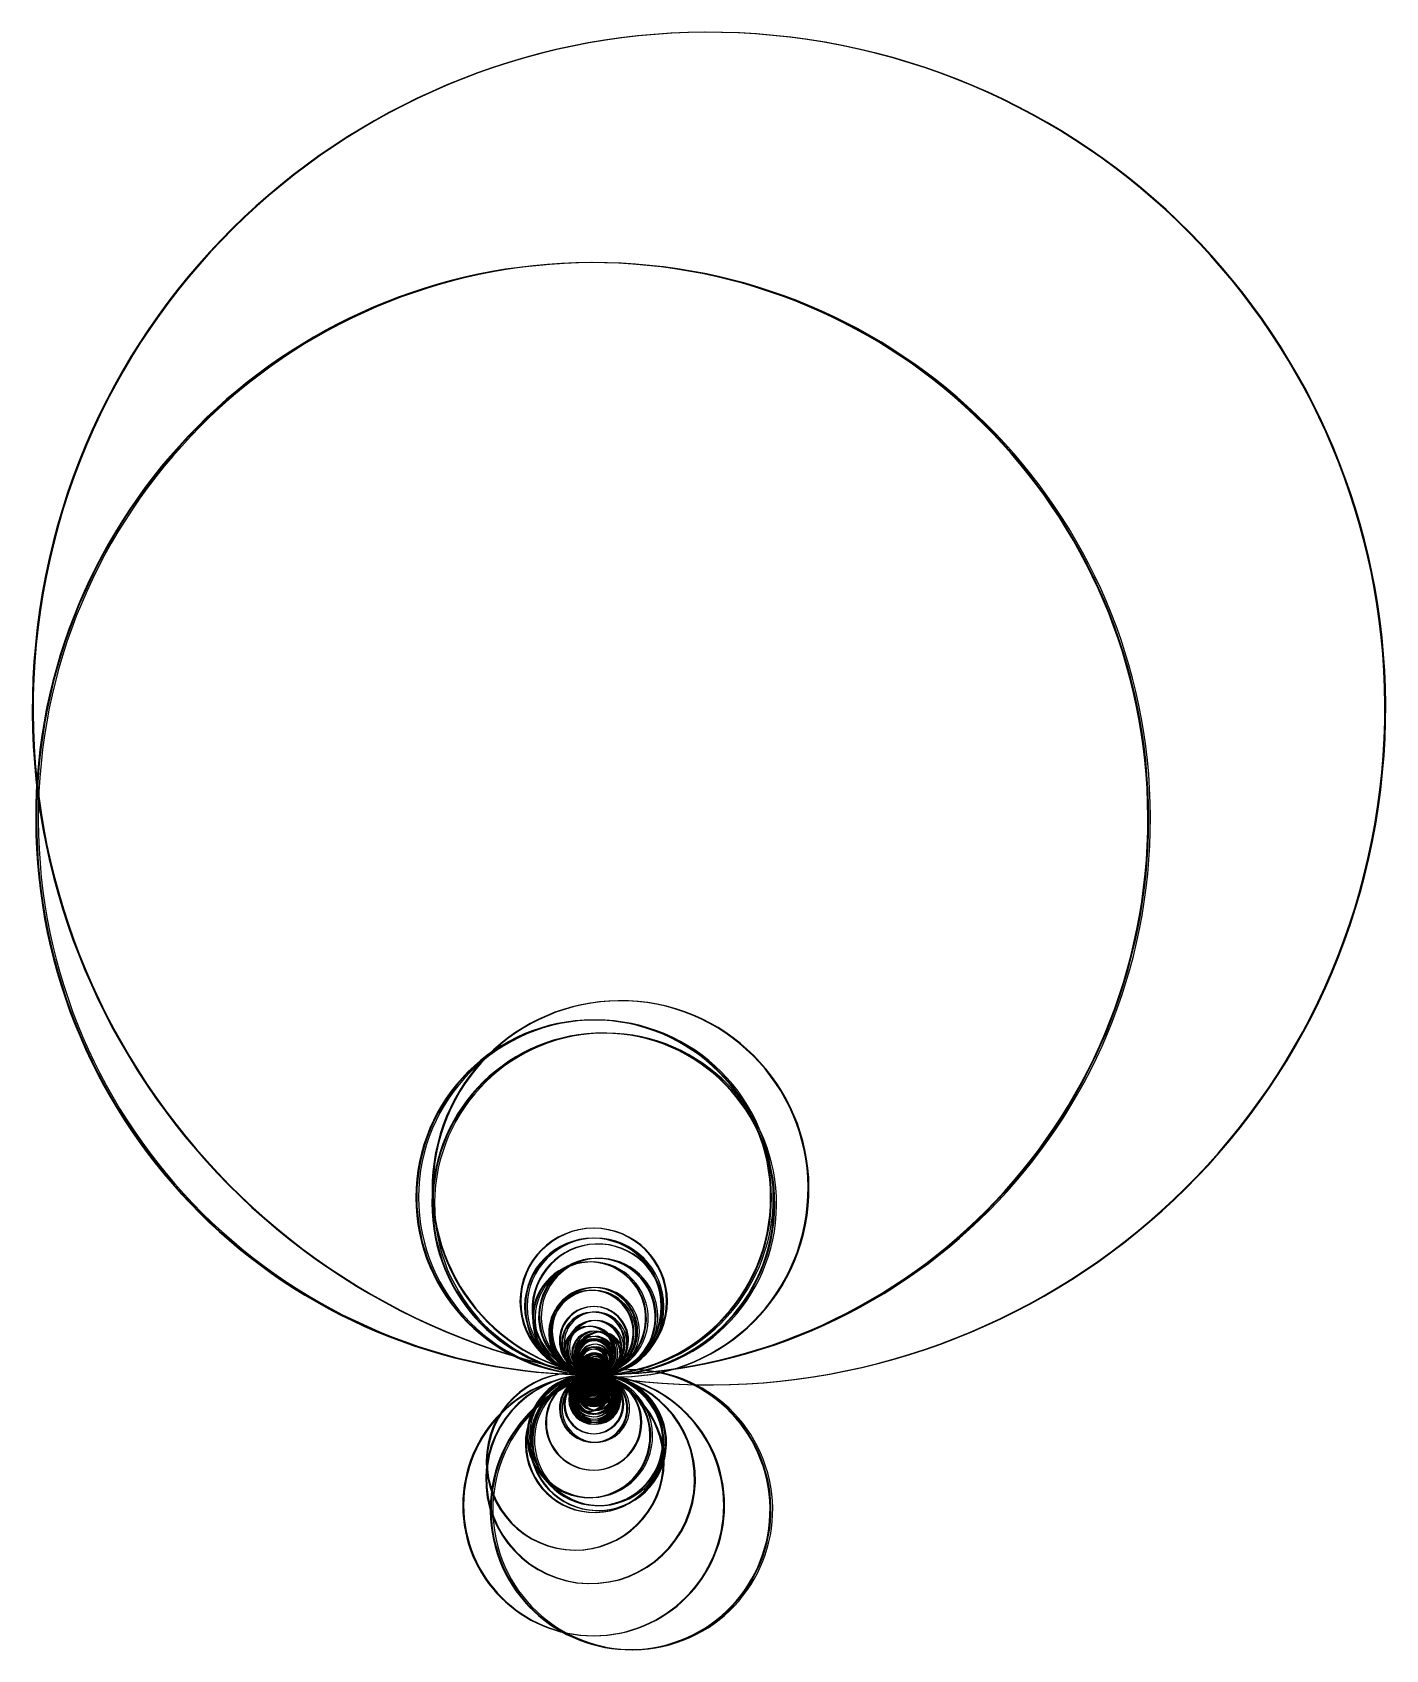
# Model space of a CAD drawing. Header units: metres. Extents: x -19200 to 27140, y -9414 to 45968.
import ezdxf

# ---------------------------------------------------------------- set-up
doc = ezdxf.new("R2010")
doc.units = ezdxf.units.M

msp = doc.modelspace()

# ---------------------------------------------------------------- linework, layer by layer
at = {"layer": 'MCD_Layer_0'}
for p, q in [((-65.743992, -8.45764), (-57.470946, -6.52606)), ((-57.045361, -9.999479), (-65.743992, -8.45764)), ((-53.212511, -10.620481), (-65.354611, -7.198698)), ((-65.354611, -7.198698), (-53.212511, -10.772825)), ((-53.212511, -10.772825), (-65.354611, -8.405729)), ((-65.354611, -8.405729), (-46.590085, -10.848356)), ((-47.989861, -8.45828), (-58.984137, -6.843016)), ((-58.984137, -6.843016), (-43.469499, -8.747312)), ((-46.359191, -8.716551), (-58.93685, -5.999174)), ((-58.93685, -5.999174), (-47.989861, -8.45828)), ((-55.272091, -8.903684), (-58.070164, -7.403776)), ((-58.070164, -7.403776), (-55.272091, -8.903684)), ((-57.470946, -6.52606), (-53.744123, -8.772673)), ((-43.469499, -8.747312), (-57.045361, -9.999479)), ((-55.272091, -8.903684), (-55.851359, -7.409819)), ((-55.851359, -7.409819), (-55.272091, -8.903684)), ((-55.272091, -8.505247), (-47.487434, -6.928618)), ((-55.272091, -8.903684), (-53.963565, -7.403776)), ((-53.963565, -7.403776), (-55.272091, -8.903684)), ((-55.272091, -8.903684), (-47.339661, -7.412382)), ((-46.590085, -10.848356), (-55.272091, -8.856809)), ((-47.770418, -7.278898), (-55.146854, -7.204466)), ((-55.146854, -7.204466), (-53.212511, -10.620481)), ((-46.823935, -6.861693), (-48.057467, -8.147459)), ((-48.057467, -8.147459), (-47.770418, -7.278898)), ((-47.487434, -6.928618), (-46.823935, -6.861693)), ((-46.397974, -9.640346), (-46.335191, -9.688165)), ((-45.925592, -8.988567), (-45.967811, -8.908004)), ((-45.82402, -9.022498), (-45.870037, -8.934762)), ((-45.739259, -9.937945), (-45.716827, -9.858399)), ((-45.643222, -9.892182), (-45.619791, -9.809088)), ((-45.227825, -8.81258), (-45.243219, -8.858743)), ((-45.152599, -8.588644), (-45.131382, -8.52555)), ((-44.909942, -9.315628), (-44.890249, -9.377943)), ((-44.909887, -8.797895), (-44.902294, -8.775272)), ((-44.358993, -8.998611), (-44.909887, -8.797895)), ((-44.902294, -8.775272), (-44.341924, -8.947866)), ((-44.816215, -9.286116), (-44.36169, -9.143418)), ((-44.796705, -9.348648), (-44.816215, -9.286116)), ((-44.342086, -9.205842), (-44.796705, -9.348648)), ((-44.594192, -9.802605), (-44.256996, -9.323107)), ((-44.575157, -9.816867), (-44.594192, -9.802605)), ((-44.536548, -8.324499), (-44.589889, -8.362524)), ((-44.213987, -9.354977), (-44.575157, -9.816867)), ((-44.532857, -8.442481), (-44.47952, -8.404457)), ((-44.256734, -8.830772), (-44.532857, -8.442481)), ((-44.47952, -8.404457), (-44.203397, -8.792745)), ((-44.368, -9.096103), (-44.162183, -9.098113)), ((-44.161701, -9.053567), (-44.367507, -9.051654)), ((-44.100725, -9.184481), (-44.166252, -9.379466)), ((-44.160251, -8.772167), (-44.098575, -8.968506)), ((-44.124109, -9.393737), (-44.058504, -9.198546)), ((-44.056142, -8.955228), (-44.117828, -8.758787)), ((-44.082777, -9.976944), (-44.017316, -9.977647)), ((-44.081769, -9.878808), (-44.077175, -9.40243)), ((-44.064764, -8.750625), (-44.044179, -8.16464)), ((-44.044179, -8.16464), (-44.020349, -8.164884)), ((-44.020349, -8.164884), (-44.011281, -8.751058)), ((-44.011632, -9.402926), (-44.016416, -9.87942)), ((-43.957454, -9.166832), (-43.792198, -9.289428)), ((-43.788053, -8.869548), (-43.955705, -8.988864)), ((-43.765657, -9.253752), (-43.931015, -9.131166)), ((-43.929948, -9.025187), (-43.762197, -8.90586)), ((-43.521936, -9.827244), (-43.873834, -9.358371)), ((-43.873504, -8.79601), (-43.589681, -8.413303)), ((-43.830379, -9.327315), (-43.502557, -9.813446)), ((-43.53705, -8.452295), (-43.820982, -8.834911)), ((-43.291326, -9.363515), (-43.742937, -9.211711)), ((-43.738039, -8.953887), (-43.174413, -8.79227)), ((-43.167329, -8.815002), (-43.722044, -9.004802)), ((-43.722023, -9.149652), (-43.270422, -9.301356)), ((-43.589681, -8.413303), (-43.53705, -8.452295)), ((-43.478559, -8.373399), (-43.53119, -8.334409)), ((-43.477722, -10.171785), (-43.426498, -10.133749)), ((-43.19815, -9.394727), (-43.177335, -9.332677)), ((-43.174413, -8.79227), (-43.167329, -8.815002)), ((-42.918554, -8.618003), (-42.940647, -8.547641)), ((-42.835048, -8.882429), (-42.855051, -8.818939)), ((-42.529603, -9.826942), (-42.528766, -9.924402)), ((-42.453966, -9.988527), (-42.454769, -9.89978)), ((-42.168653, -8.942573), (-42.219734, -9.024382)), ((-42.064909, -8.916469), (-42.116807, -8.99972)), ((-41.735778, -9.92358), (-41.795549, -9.943633)), ((-11.822542, -2.247711), (6.052763, -0.345703)), ((-11.637826, -2.64862), (1.543115, -0.084961)), ((-10.99834, -2.247665), (7.660528, -0.176514)), ((4.679587, -0.27832), (-10.853154, -2.910141)), ((-10.853154, -2.910141), (1.542745, -0.366211)), ((-9.474805, -2.247711), (4.450909, -0.09819)), ((-8.826084, -2.247711), (3.930749, -0.126068)), ((-8.709344, -0.751602), (4.864672, -0.279007)), ((-8.174038, -0.747986), (4.515929, -0.262527)), ((-7.973806, -2.247985), (3.759333, -0.177795)), ((-7.587381, -1.373062), (1.366896, -0.084961)), ((-6.579941, -2.248901), (6.052763, -0.345703)), ((-6.30139, -2.247894), (6.052763, -0.345703)), ((-5.425099, -2.24913), (6.052763, -0.345703)), ((4.526642, -0.18457), (-4.953335, -0.801544)), ((-2.425317, -2.247711), (4.00168, -0.06546)), ((-1.326997, -0.372116), (9.970952, -0.128586)), ((4.615675, -0.272461), (-0.836393, -2.305252)), ((4.595726, -0.272461), (-0.836393, -2.305252)), ((4.549547, -0.272461), (-0.836393, -2.305252)), ((4.525534, -0.272461), (-0.836393, -2.305252)), ((4.330105, -0.272461), (-0.836393, -2.305252)), ((3.959934, -0.272461), (-0.836393, -2.305252)), ((0, -3), (1.514299, -0.002243)), ((0, -1.5), (2.036306, -0.004303)), ((0, -2.625), (2.696849, -0.005493)), ((0, -1.125), (3.711307, -0.027466)), ((0, -1.5), (2.012662, -0.043076)), ((0, -3), (3.423151, -0.154999)), ((0, -2.4375), (2.659906, -0.207275)), ((0, -1.5), (2.622962, -0.217255)), ((0, -3), (8.265287, -0.222702)), ((0, -3), (4.385889, -0.22792)), ((0, -1.875), (2.400195, -0.247559)), ((0, -2.25), (2.466324, -0.253052)), ((0, -2.25), (7.3672, -0.33577)), ((0.000739, -1.5), (2.104281, -0.16832)), ((0.000739, -1.5), (2.269786, -0.263809)), ((8.012596, -0.284454), (0.060956, -2.99121)), ((0.400464, -2.241211), (7.132241, -0.132294)), ((7.160318, -0.14978), (0.586288, -2.99121)), ((2.127555, -0.239044), (0.751054, -2.99121)), ((2.127555, -0.239044), (0.751054, -2.80371)), ((6.244867, -2.251373), (1.394973, -0.114212)), ((3.303455, -0.258224), (1.52686, -2.616211)), ((3.303455, -0.258224), (1.52686, -2.80371)), ((8.788771, -2.495498), (1.882253, -0.178711)), ((1.980152, -0.13504), (10.673241, -2.249359)), ((2.047388, -1.678711), (3.50147, -0.077316)), ((6.029119, -0.097824), (2.712734, -2.249542)), ((3.027859, -2.247665), (4.450909, -0.09819)), ((3.086599, -0.366211), (9.241325, -1.68164)), ((3.369583, -1.87207), (5.019094, -0.275024)), ((3.487801, -2.99121), (6.260383, -0.071823)), ((8.16591, -2.249588), (3.930749, -0.126068)), ((4.429112, -1.87207), (5.019094, -0.275024)), ((4.461253, -0.18457), (6.305085, -1.448868)), ((4.479724, -1.678711), (6.662694, -0.091278)), ((4.777117, -0.178711), (7.071655, -1.639343)), ((4.824034, -0.178711), (6.305085, -1.448868)), ((4.825882, -0.178711), (7.071655, -1.639343)), ((8.370945, -2.248443), (6.052763, -0.345703)), ((12.009104, -2.249405), (6.052763, -0.345703)), ((7.258587, -0.311096), (11.129119, -2.250091)), ((18.165538, -2.64862), (31.346478, -0.084961)), ((18.805023, -2.247665), (37.463892, -0.176514)), ((20.328558, -2.247711), (34.254272, -0.09819)), ((20.97728, -2.247711), (33.734113, -0.126068)), ((21.629326, -0.747986), (34.319292, -0.262527)), ((21.829558, -2.247985), (33.562697, -0.177795)), ((22.215983, -1.373062), (31.17026, -0.084961)), ((34.330006, -0.18457), (24.850028, -0.801544)), ((39.701907, -0.749176), (24.86185, -0.196609)), ((34.667666, -0.27832), (25.464393, -0.000137)), ((27.378047, -2.247711), (33.805044, -0.06546)), ((28.476366, -0.372116), (39.774315, -0.128586)), ((29.803364, -3), (31.317663, -0.002243)), ((29.803364, -1.5), (31.839669, -0.004303)), ((29.803364, -2.625), (32.500212, -0.005493)), ((29.803364, -1.125), (33.514671, -0.027466)), ((29.803364, -1.5), (31.816026, -0.043076)), ((29.803364, -3), (33.226514, -0.154999)), ((29.803364, -2.4375), (32.463269, -0.207275)), ((29.803364, -1.5), (32.426326, -0.217255)), ((29.803364, -3), (38.068651, -0.222702)), ((29.803364, -3), (34.189252, -0.22792)), ((29.803364, -1.875), (32.203559, -0.247559)), ((29.803364, -2.25), (32.269687, -0.253052)), ((29.804102, -1.5), (31.907644, -0.16832)), ((29.804102, -1.5), (32.07315, -0.263809)), ((30.203827, -2.241211), (36.935605, -0.132294)), ((36.963682, -0.14978), (30.389651, -2.99121)), ((31.930919, -0.239044), (30.554418, -2.99121)), ((31.930919, -0.239044), (30.554418, -2.80371)), ((36.048231, -2.251373), (31.198336, -0.114212)), ((33.106819, -0.258224), (31.330223, -2.616211)), ((33.106819, -0.258224), (31.330223, -2.80371)), ((37.690353, -0.46376), (31.685616, -0.084961)), ((38.592135, -2.495498), (31.685616, -0.178711)), ((31.783516, -0.13504), (40.476604, -2.249359)), ((31.850752, -1.678711), (33.304834, -0.077316)), ((35.832483, -0.097824), (32.516098, -2.249542)), ((32.831223, -2.247665), (34.254272, -0.09819)), ((33.219865, -0.037262), (33.641386, -0.748352)), ((33.291165, -2.99121), (36.063747, -0.071823)), ((37.969274, -2.249588), (33.734113, -0.126068)), ((34.264616, -0.18457), (36.108448, -1.448868)), ((34.283088, -1.678711), (36.466058, -0.091278)), ((34.58048, -0.178711), (36.875018, -1.639343)), ((34.627398, -0.178711), (36.108448, -1.448868)), ((34.629245, -0.178711), (36.875018, -1.639343)), ((72.067333, -4.940269), (72.326298, -5.63366)), ((72.141359, -4.940269), (72.57681, -5.721519)), ((72.326298, -5.63366), (72.588081, -4.940269)), ((72.675171, -5.071416), (72.335519, -5.956662)), ((72.551438, -4.963346), (72.555044, -5.231134)), ((72.57681, -5.721519), (72.57681, -5.071416)), ((72.617794, -4.940269), (72.617794, -5.235351)), ((72.675171, -5.809121), (72.675171, -5.071416)), ((72.699761, -5.071416), (72.699761, -5.809121)), ((72.707958, -5.071416), (72.707958, -5.956662)), ((72.724351, -4.940269), (72.724351, -5.317318))]:
    msp.add_line(p, q, dxfattribs=at)
for centre, radius, start, end in [((3955.039297, 22812.977732), 23155.469614, 260.156542, 260.135933), ((3984.842661, 22812.977732), 23155.469614, 260.156542, 260.135933), ((-44.018286, 19039.627252), 19041.956255, 270.167373, 270.165714), ((-14.214923, 19039.627252), 19041.956255, 270.167373, 270.165714), ((925.739545, 6370.213174), 6437.774332, 261.839895, 261.787385), ((955.542909, 6370.213174), 6437.774332, 261.839895, 261.787385), ((7.295991, 6071.873089), 6074.122555, 270.020312, 269.963221), ((37.099355, 6071.873089), 6074.122555, 270.020312, 269.963221), ((338.161055, 5843.993368), 5855.68278, 266.701538, 266.626803), ((367.964419, 5843.993368), 5855.68278, 266.701538, 266.626803), ((6.142597, 2507.101926), 2509.352024, 270.077493, 270.004064), ((35.945961, 2507.101926), 2509.352024, 270.077493, 270.004064), ((-5.560227, 2335.396409), 2337.65237, 270.136172, 269.847778), ((24.243137, 2335.396409), 2337.65237, 270.136172, 269.847778), ((150.200444, 2234.337489), 2241.358547, 266.079868, 265.959917), ((180.003807, 2234.337489), 2241.358547, 266.079868, 265.959917), ((131.457479, 1990.119237), 1996.011476, 266.414189, 266.075132), ((161.260843, 1990.119237), 1996.011476, 266.414189, 266.075132), ((-136.540378, 1928.867239), 1935.262792, 274.172478, 273.940548), ((-106.737014, 1928.867239), 1935.262792, 274.172478, 273.940548), ((-73.871139, 1442.102929), 1446.450377, 272.757607, 272.500706), ((-44.067775, 1442.102929), 1446.450377, 272.757607, 272.500706), ((3.77401, 1491.097378), 1492.590431, 269.855128, 269.430048), ((33.577374, 1491.097378), 1492.590431, 269.855128, 269.430048), ((14.842277, 1166.721689), 1168.977001, 269.82876, 269.809566), ((44.645641, 1166.721689), 1168.977001, 269.82876, 269.809566), ((-5.004902, 1070.063605), 1072.31309, 270.101492, 269.947722), ((24.798462, 1070.063605), 1072.31309, 270.101492, 269.947722), ((32.739962, 926.259173), 929.375681, 268.365451, 267.972421), ((62.543326, 926.259173), 929.375681, 268.365451, 267.972421), ((-162.67705, 819.229042), 837.495508, 281.838807, 281.805652), ((-132.873687, 819.229042), 837.495508, 281.838807, 281.805652), ((17.55718, 744.83155), 746.04119, 269.402899, 268.672376), ((47.360544, 744.83155), 746.04119, 269.402899, 268.672376), ((-6.313755, 656.575156), 657.335441, 271.341824, 270.768805), ((23.489609, 656.575156), 657.335441, 271.341824, 270.768805), ((1.99811, 611.968238), 613.459773, 269.813381, 268.694784), ((0.28874, 608.456922), 610.724747, 270.44611, 269.535515), ((9.397901, 590.666123), 592.915467, 270.036777, 269.883732), ((31.801474, 611.968238), 613.459773, 269.813381, 268.694784), ((30.092103, 608.456922), 610.724747, 270.44611, 269.535515), ((20.609036, 579.646967), 582.027099, 268.636752, 267.677889), ((182.444417, 717.962159), 742.819264, 256.063594, 255.825394), ((39.201264, 590.666123), 592.915467, 270.036777, 269.883732), ((50.4124, 579.646967), 582.027099, 268.636752, 267.677889), ((212.247781, 717.962159), 742.819264, 256.063594, 255.825394), ((-21.005728, 464.427157), 466.0611, 273.139242, 272.700902), ((44.182803, 519.751133), 524.243317, 265.66328, 265.151484), ((10.100875, 475.685128), 477.932927, 268.139665, 267.784425), ((8.797635, 464.427157), 466.0611, 273.139242, 272.700902), ((73.986167, 519.751133), 524.243317, 265.66328, 265.151484), ((39.904238, 475.685128), 477.932927, 268.139665, 267.784425), ((8.418943, 436.952554), 439.207657, 270.092487, 269.726265), ((38.222307, 436.952554), 439.207657, 270.092487, 269.726265), ((-36.214371, 359.738957), 362.939418, 274.888201, 274.052249), ((-6.411007, 359.738957), 362.939418, 274.888201, 274.052249), ((9.569078, 369.231839), 371.994935, 268.963084, 268.431263), ((1.826771, 352.348886), 353.361675, 270.365112, 269.747885), ((30.435865, 371.493615), 374.233321, 265.335063, 265.100765), ((1.419348, 341.857099), 343.348313, 269.763148, 268.496842), ((27.14, 359.373673), 361.768248, 265.950101, 265.181966), ((39.372442, 369.231839), 371.994935, 268.963084, 268.431263), ((-38.270318, 279.93096), 284.02113, 279.078233, 277.743853), ((31.630135, 352.348886), 353.361675, 270.365112, 269.747885), ((60.239229, 371.493615), 374.233321, 265.335063, 265.100765), ((31.222712, 341.857099), 343.348313, 269.763148, 268.496842), ((56.943364, 359.373673), 361.768248, 265.950101, 265.181966), ((-8.466955, 279.93096), 284.02113, 279.078233, 277.743853), ((54.20993, 307.466906), 313.466397, 259.782396, 259.305583), ((84.013293, 307.466906), 313.466397, 259.782396, 259.305583), ((-100.120923, -3574.961296), 3575.965123, 88.493854, 88.402001), ((-625.408157, -2969.39458), 3033.738066, 78.041301, 77.939716), ((-70.31756, -3574.961296), 3575.965123, 88.493854, 88.402001), ((-595.604793, -2969.39458), 3033.738066, 78.041301, 77.939716), ((1269.294603, -4623.073642), 4791.08452, 105.258462, 105.239788), ((1299.097967, -4623.073642), 4791.08452, 105.258462, 105.239788), ((-157.742412, -2100.986094), 2105.369594, 85.841708, 85.556989), ((-127.939048, -2100.986094), 2105.369594, 85.841708, 85.556989), ((158.695556, -2323.677778), 2327.594018, 94.084492, 93.909464), ((188.49892, -2323.677778), 2327.594018, 94.084492, 93.909464), ((146.399017, -2239.174698), 2242.525011, 93.742806, 93.49509), ((176.20238, -2239.174698), 2242.525011, 93.742806, 93.49509), ((-187.624818, -613.628015), 641.567943, 72.803271, 72.66224), ((-157.821454, -613.628015), 641.567943, 72.803271, 72.66224), ((53.174512, -605.896942), 606.960076, 96.14969, 96.028168), ((-62.714289, -482.963637), 485.345406, 83.966965, 82.639049), ((82.977876, -605.896942), 606.960076, 96.14969, 96.028168), ((-32.910926, -482.963637), 485.345406, 83.966965, 82.639049), ((-43.397462, -405.77658), 407.11519, 83.240567, 82.80602), ((85.625166, -517.682955), 522.552621, 99.293042, 98.381342), ((32.280245, -463.293395), 463.9397, 93.786056, 93.429571), ((-75.121524, -348.796174), 354.765343, 77.64935, 77.364999), ((-102.102377, -309.581115), 325.017938, 72.140563, 72.072538), ((-13.594099, -405.77658), 407.11519, 83.240567, 82.80602), ((115.428529, -517.682955), 522.552621, 99.293042, 98.381342), ((62.083609, -463.293395), 463.9397, 93.786056, 93.429571), ((-45.31816, -348.796174), 354.765343, 77.64935, 77.364999), ((-72.299013, -309.581115), 325.017938, 72.140563, 72.072538), ((-45.540429, -292.486378), 294.447732, 80.981455, 80.301337), ((-15.737065, -292.486378), 294.447732, 80.981455, 80.301337), ((-37.313875, -268.409518), 268.836883, 82.716269, 81.908345), ((-53.407351, -225.464844), 230.244645, 78.221401, 76.587558), ((-7.510512, -268.409518), 268.836883, 82.716269, 81.908345), ((1.054172, 273.790798), 276.783753, 270.20346, 269.79654), ((-2.853604, 268.234623), 270.601374, 271.681482, 268.30503), ((5.236075, 269.592406), 271.85167, 270.527183, 269.534044), ((-23.603987, -225.464844), 230.244645, 78.221401, 76.587558), ((-0.60716, 244.787338), 247.778599, 270.011661, 269.988339), ((-28.526137, 216.951984), 219.756479, 278.706016, 277.857542), ((26.447779, 271.604329), 274.381959, 264.468651, 261.922663), ((30.857536, 273.790798), 276.783753, 270.20346, 269.79654), ((26.949759, 268.234623), 270.601374, 271.681482, 268.30503), ((11.552234, 250.314922), 252.569563, 269.650919, 269.579766), ((6.810213, 245.117294), 247.367873, 270.186598, 269.75191), ((35.039439, 269.592406), 271.85167, 270.527183, 269.534044), ((-5.666445, 220.967635), 223.2265, 270.546307, 270.212904), ((11.055412, 237.274337), 239.523971, 270.215493, 270.03557), ((35.777739, -258.745283), 260.194625, 97.766783, 96.320652), ((44.337196, 262.405882), 267.858099, 260.196517, 258.815459), ((-8.224644, -214.591997), 214.609746, 87.548211, 86.572159), ((3.874738, 222.988013), 225.285978, 268.42056, 265.932409), ((6.937259, 225.859134), 228.129829, 270.772619, 269.203866), ((-28.311846, -190.904595), 192.235151, 81.58048, 80.160659), ((29.196203, 244.787338), 247.778599, 270.011661, 269.988339), ((1.277227, 216.951984), 219.756479, 278.706016, 277.857542), ((30.474219, 244.353296), 248.826298, 263.743968, 262.996073), ((56.251142, 271.604329), 274.381959, 264.468651, 261.922663), ((-4.770965, 208.290606), 210.723903, 270.169692, 269.873671), ((41.355597, 250.314922), 252.569563, 269.650919, 269.579766), ((36.613576, 245.117294), 247.367873, 270.186598, 269.75191), ((9.519016, 211.616054), 213.87375, 270.498941, 269.448866), ((-1.250003, 197.959951), 200.504944, 268.526068, 267.153524), ((24.136918, 220.967635), 223.2265, 270.546307, 270.212904), ((40.858775, 237.274337), 239.523971, 270.215493, 270.03557), ((-29.238271, -167.737971), 169.09283, 82.145229, 79.106004), ((65.581102, -258.745283), 260.194625, 97.766783, 96.320652), ((74.14056, 262.405882), 267.858099, 260.196517, 258.815459), ((21.57872, -214.591997), 214.609746, 87.548211, 86.572159), ((33.678101, 222.988013), 225.285978, 268.42056, 265.932409), ((36.740622, 225.859134), 228.129829, 270.772619, 269.203866), ((72.43294, 251.65244), 263.311011, 254.032913, 252.942238), ((1.491517, -190.904595), 192.235151, 81.58048, 80.160659), ((-16.295083, 171.846355), 174.428396, 275.633462, 273.162108), ((60.277583, 244.353296), 248.826298, 263.743968, 262.996073), ((25.032399, 208.290606), 210.723903, 270.169692, 269.873671), ((3.61678, 181.903253), 184.255765, 271.91857, 268.069562), ((-21.907889, 152.598813), 155.56258, 279.69683, 277.889642), ((39.322379, 211.616054), 213.87375, 270.498941, 269.448866), ((20.477074, 191.710541), 194.292624, 263.950193, 260.967783), ((28.55336, 197.959951), 200.504944, 268.526068, 267.153524), ((61.932061, 223.834931), 232.582102, 256.916424, 256.020226), ((-6.9216, 159.395618), 161.649087, 270.387572, 269.642368), ((0.565093, -167.737971), 169.09283, 82.145229, 79.106004), ((10.140205, 174.710137), 176.965521, 270.383575, 269.536249), ((14.96452, 175.866769), 179.156634, 266.691232, 265.029944), ((14.811574, 175.815985), 178.419861, 263.530985, 261.484268), ((32.308884, 191.460538), 195.1559, 261.392086, 259.106615), ((7.047623, 167.231412), 169.528164, 271.354836, 268.633437), ((102.236303, 251.65244), 263.311011, 254.032913, 252.942238), ((13.50828, 171.846355), 174.428396, 275.633462, 273.162108), ((3.940003, 160.18379), 162.444438, 270.366536, 269.283313), ((6.016517, 161.110944), 161.930686, 271.458173, 264.762271), ((-7.640365, 143.815478), 146.068001, 270.357559, 269.534892), ((33.420143, 181.903253), 184.255765, 271.91857, 268.069562), ((0.168932, 148.44107), 150.701756, 270.713773, 269.3075), ((-2.591979, 143.080983), 145.369585, 271.357497, 268.663224), ((7.895475, 152.598813), 155.56258, 279.69683, 277.889642), ((-6.151803, 136.766314), 139.016495, 270.290225, 270.139181), ((50.280437, 191.710541), 194.292624, 263.950193, 260.967783), ((10.8664, 152.295412), 154.548414, 270.359814, 269.599273), ((1.719157, 141.891713), 144.157344, 267.478745, 265.81959), ((-40.282516, -95.772439), 101.075421, 71.196411, 68.688156), ((91.735425, 223.834931), 232.582102, 256.916424, 256.020226), ((22.881764, 159.395618), 161.649087, 270.387572, 269.642368), ((-8.398267, 127.136111), 129.384335, 277.198358, 273.024174), ((39.943568, 174.710137), 176.965521, 270.383575, 269.536249), ((-16.695484, -119.716973), 119.914084, 84.471321, 81.865567), ((44.767883, 175.866769), 179.156634, 266.691232, 265.029944), ((44.614938, 175.815985), 178.419861, 263.530985, 261.484268), ((62.112248, 191.460538), 195.1559, 261.392086, 259.106615), ((16.19286, 146.805955), 149.187348, 263.768815, 260.668451), ((63.378388, -188.408754), 196.090398, 108.990678, 107.599858), ((36.850986, 167.231412), 169.528164, 271.354836, 268.633437), ((0.47604, 130.384419), 133.108659, 272.773017, 269.47959), ((31.456204, -161.394858), 162.828978, 103.100637, 100.877063), ((-13.473985, 115.38187), 117.710896, 276.829972, 271.415194), ((33.743367, 160.18379), 162.444438, 270.366536, 269.283313), ((1.256506, 125.763457), 128.040265, 271.213795, 268.820535), ((1.163078, 126.554216), 127.699132, 273.11172, 265.894317), ((-14.517843, 109.215524), 111.663311, 278.585365, 277.470427), ((35.81988, 161.110944), 161.930686, 271.458173, 264.762271), ((22.162999, 143.815478), 146.068001, 270.357559, 269.534892), ((12.313213, 132.765482), 135.96517, 266.826711, 265.62614), ((5.094744, 127.415882), 127.993741, 265.73706, 264.988104), ((-10.014842, 109.884321), 111.78864, 276.782109, 274.926975), ((1.205969, 120.210791), 122.459502, 270.634123, 269.367815), ((0.0408, 119.600994), 121.127651, 271.386162, 268.614733), ((29.972296, 148.44107), 150.701756, 270.713773, 269.3075), ((0.847936, 119.222693), 120.713952, 269.597531, 265.286569), ((18.04587, 134.129935), 137.761138, 261.617665, 261.010391), ((2.190358, 120.839438), 121.583438, 270.388057, 269.611943), ((5.730355, 122.286881), 124.192304, 270.803243, 267.207955), ((27.211384, 143.080983), 145.369585, 271.357497, 268.663224), ((8.365339, 123.186387), 125.325986, 271.185753, 262.986925), ((-9.2386, 104.824742), 107.075359, 270.422178, 269.828338), ((4.822737, 118.073025), 120.493802, 273.056575, 266.934458), ((23.65156, 136.766314), 139.016495, 270.290225, 270.139181), ((-24.218338, -89.000655), 90.211692, 80.126857, 74.079644), ((40.669763, 152.295412), 154.548414, 270.359814, 269.599273), ((31.522521, 141.891713), 144.157344, 267.478745, 265.81959), ((-10.479152, -95.772439), 101.075421, 71.196411, 68.688156), ((-5.217284, 102.658249), 104.910084, 270.496638, 269.581637), ((6.22678, 112.919405), 115.223337, 271.789917, 268.239475), ((14.261206, 120.52762), 122.858138, 263.334157, 260.401661), ((-21.148941, -86.00013), 87.106542, 78.884794, 75.9485), ((21.405097, 127.136111), 129.384335, 277.198358, 273.024174), ((14.13725, 118.86674), 121.194116, 263.301217, 259.106807), ((13.10788, -119.716973), 119.914084, 84.471321, 81.865567), ((-12.19053, 91.892405), 94.18466, 282.167329, 277.436784), ((-10.206592, 93.444903), 95.738326, 277.395184, 271.89152), ((-11.979913, 89.88112), 92.163047, 281.830924, 277.468788), ((13.433859, 115.291067), 117.561141, 263.438406, 260.29514), ((18.638742, 119.482054), 122.724528, 259.273608, 257.096961), ((-14.070929, 86.778525), 89.392891, 282.605585, 279.056332), ((45.996224, 146.805955), 149.187348, 263.768815, 260.668451), ((93.181752, -188.408754), 196.090398, 108.990678, 107.599858), ((30.279404, 130.384419), 133.108659, 272.773017, 269.47959), ((61.259568, -161.394858), 162.828978, 103.100637, 100.877063), ((16.329379, 115.38187), 117.710896, 276.829972, 271.415194), ((1.004745, 98.495424), 100.746243, 270.217727, 269.54666), ((-12.167802, -85.72391), 85.772289, 82.219436, 80.547577), ((31.059869, 125.763457), 128.040265, 271.213795, 268.820535), ((30.966442, 126.554216), 127.699132, 273.11172, 265.894317), ((15.285521, 109.215524), 111.663311, 278.585365, 277.470427), ((-0.85173, 93.638628), 95.130722, 276.692858, 270.512991), ((-9.308313, 83.798858), 86.466371, 279.461655, 274.258847), ((-10.605405, 81.816552), 84.066111, 270.183146, 269.61536), ((42.116577, 132.765482), 135.96517, 266.826711, 265.62614), ((34.898107, 127.415882), 127.993741, 265.73706, 264.988104), ((19.788521, 109.884321), 111.78864, 276.782109, 274.926975), ((31.009333, 120.210791), 122.459502, 270.634123, 269.367815), ((29.844163, 119.600994), 121.127651, 271.386162, 268.614733), ((5.634488, 94.478081), 96.822203, 272.527189, 267.474655), ((-19.875676, -70.704467), 71.062718, 82.400215, 76.607535), ((30.6513, 119.222693), 120.713952, 269.597531, 265.286569), ((47.849234, 134.129935), 137.761138, 261.617665, 261.010391), ((2.465439, 89.145212), 92.338537, 275.959374, 265.744862), ((-8.364567, 79.837448), 81.395038, 275.680946, 270.374927), ((31.993722, 120.839438), 121.583438, 270.388057, 269.611943), ((-16.398329, -72.228638), 73.158655, 79.970795, 79.618313), ((19.976553, 106.018374), 109.179288, 260.548212, 259.966736), ((35.533719, 122.286881), 124.192304, 270.803243, 267.207955), ((11.394705, 96.584969), 99.408366, 269.592046, 267.15157), ((-2.682025, 81.866499), 84.84868, 275.451537, 268.170573), ((10.180154, 95.085809), 97.354507, 271.132555, 268.831223), ((38.168702, 123.186387), 125.325986, 271.185753, 262.986925), ((-16.305168, 67.711835), 70.83211, 283.987524, 274.414477), ((20.564763, 104.824742), 107.075359, 270.422178, 269.828338), ((3.221537, 87.941989), 89.488275, 267.936932, 261.11595), ((34.626101, 118.073025), 120.493802, 273.056575, 266.934458), ((5.585026, -89.000655), 90.211692, 80.126857, 74.079644), ((-4.790982, 77.886031), 79.615768, 274.436236, 271.929073), ((-0.562722, 82.76922), 83.598469, 272.540702, 267.370949), ((0.421902, 80.256328), 82.646065, 273.329562, 266.643228), ((3.642806, 83.359341), 85.860329, 271.229627, 259.860128), ((5.296795, 84.044834), 86.735723, 271.186674, 265.982348), ((-8.884472, 69.847263), 72.162981, 272.449691, 267.521566), ((24.58608, 102.658249), 104.910084, 270.496638, 269.581637), ((-1.543138, 77.34655), 78.376938, 273.818589, 271.326964), ((2.171895, 80.705215), 81.649795, 274.345124, 267.890604), ((36.030144, 112.919405), 115.223337, 271.789917, 268.239475), ((0.722498, 78.286444), 79.777996, 269.481102, 261.969847), ((44.06457, 120.52762), 122.858138, 263.334157, 260.401661), ((8.654422, -86.00013), 87.106542, 78.884794, 75.9485), ((0.851359, 76.721971), 78.214885, 269.37633, 262.648765), ((43.940613, 118.86674), 121.194116, 263.301217, 259.106807), ((17.612834, 91.892405), 94.18466, 282.167329, 277.436784), ((19.596771, 93.444903), 95.738326, 277.395184, 271.89152), ((7.483099, 80.92724), 83.269944, 272.683069, 267.263631), ((-8.940025, 63.476882), 65.746889, 271.447109, 268.530942), ((17.82345, 89.88112), 92.163047, 281.830924, 277.468788), ((43.237222, 115.291067), 117.561141, 263.438406, 260.29514), ((48.442106, 119.482054), 122.724528, 259.273608, 257.096961), ((5.207377, 77.210447), 79.476085, 267.135319, 259.516476), ((-15.134542, -58.235685), 58.76261, 74.94041, 70.073348), ((15.732434, 86.778525), 89.392891, 282.605585, 279.056332), ((14.820786, 84.495868), 87.471245, 267.801053, 263.831024), ((-0.201459, 69.192256), 72.409384, 278.213505, 260.878881), ((1.982315, 71.576166), 73.837233, 270.979638, 268.999802), ((0.936699, 70.889265), 72.383607, 269.258528, 261.836376), ((9.081929, 77.908419), 80.182116, 269.841731, 258.773485), ((-7.01376, 61.592673), 63.884085, 272.086956, 267.89732), ((5.621799, 73.982183), 76.434838, 274.177419, 265.807065), ((-8.199063, 60.069244), 62.535754, 279.261292, 270.151211), ((30.808108, 98.495424), 100.746243, 270.217727, 269.54666), ((-4.224146, 61.470308), 64.055188, 274.735471, 269.527516), ((-3.874293, 63.522632), 64.34428, 268.798271, 263.899443), ((17.635562, -85.72391), 85.772289, 82.219436, 80.547577), ((-1.990383, 63.766785), 64.336632, 264.671939, 262.491999), ((28.951633, 93.638628), 95.130722, 276.692858, 270.512991), ((20.495051, 83.798858), 86.466371, 279.461655, 274.258847), ((6.524668, 69.576332), 71.884936, 272.331729, 267.642407), ((4.654554, 67.543267), 69.793676, 270.327772, 269.601114), ((-1.196826, 61.254737), 63.809955, 275.612552, 264.397544), ((19.197959, 81.816552), 84.066111, 270.183146, 269.61536), ((10.276996, 71.41831), 73.673329, 270.662711, 269.264353), ((-5.424557, 53.408437), 56.648143, 278.468501, 275.368129), ((1.064256, 60.630371), 63.027344, 271.234698, 261.63561), ((-10.010181, 49.187432), 51.891102, 275.909733, 269.521186), ((4.871922, 63.942301), 66.391639, 274.441559, 265.577868), ((35.437852, 94.478081), 96.822203, 272.527189, 267.474655), ((9.927687, -70.704467), 71.062718, 82.400215, 76.607535), ((-10.366615, 47.82565), 50.091315, 280.998775, 277.484196), ((32.268803, 89.145212), 92.338537, 275.959374, 265.744862), ((-9.080192, 48.665946), 50.981094, 280.259634, 270.74522), ((21.438797, 79.837448), 81.395038, 275.680946, 270.374927), ((13.405035, -72.228638), 73.158655, 79.970795, 79.618313), ((49.779917, 106.018374), 109.179288, 260.548212, 259.966736), ((-7.660776, 48.964857), 51.24136, 271.876002, 268.102234), ((-0.284253, 56.788991), 58.317836, 266.996403, 261.249407), ((-0.307148, 57.067774), 57.981094, 264.14271, 259.877257), ((41.198068, 96.584969), 99.408366, 269.592046, 267.15157), ((5.343029, 61.083982), 63.446913, 273.416961, 266.585814), ((4.622602, 60.166289), 62.628679, 274.728635, 265.284082), ((6.948862, 62.499893), 64.822329, 272.709755, 267.288534), ((-6.563618, 48.911377), 51.220005, 272.792557, 267.294999), ((27.121339, 81.866499), 84.84868, 275.451537, 268.170573), ((-8.84958, 46.459596), 48.769232, 280.454711, 274.972566), ((0.099416, 55.128268), 57.714636, 276.188059, 263.793419), ((39.983518, 95.085809), 97.354507, 271.132555, 268.831223), ((13.498195, 67.711835), 70.83211, 283.987524, 274.414477), ((-12.229187, 42.272017), 44.522018, 287.818907, 276.195787), ((33.024901, 87.941989), 89.488275, 267.936932, 261.11595), ((-8.531702, 44.971346), 47.248026, 285.156248, 280.403118), ((6.87591, 59.774668), 62.1614, 273.825066, 266.189509), ((4.995217, 57.389694), 59.830987, 274.592218, 265.39084), ((25.012382, 77.886031), 79.615768, 274.436236, 271.929073), ((8.180446, 61.877039), 62.717058, 267.353298, 261.927598), ((29.240642, 82.76922), 83.598469, 272.540702, 267.370949), ((0.826301, 53.127089), 54.62162, 269.133212, 262.68876), ((9.703765, 60.840302), 63.091015, 261.152456, 255.465627), ((-1.223622, 49.660227), 52.056855, 274.308101, 265.68185), ((-8.378495, 42.182939), 44.47919, 287.321822, 280.857609), ((30.225265, 80.256328), 82.646065, 273.329562, 266.643228), ((33.446169, 83.359341), 85.860329, 271.229627, 259.860128), ((4.475487, 54.44858), 56.729125, 271.902698, 268.069653), ((35.100159, 84.044834), 86.735723, 271.186674, 265.982348), ((15.357743, -66.328992), 66.806033, 104.020382, 99.697611), ((-8.025579, 41.011999), 43.262917, 280.6907, 276.651335), ((20.918891, 69.847263), 72.162981, 272.449691, 267.521566), ((2.54374, 51.525978), 53.775711, 270.152503, 269.532163), ((-5.381903, -44.986732), 45.754384, 70.068126, 68.239429), ((0.989954, 50.746088), 51.760438, 279.913125, 269.205133), ((28.260226, 77.34655), 78.376938, 273.818589, 271.326964), ((-2.866829, 44.680535), 47.141214, 285.438136, 268.024017), ((6.354978, 53.854708), 56.296811, 261.406579, 255.186291), ((31.975258, 80.705215), 81.649795, 274.345124, 267.890604), ((1.005769, 49.161049), 50.659315, 268.862399, 259.445638), ((3.652358, 52.464846), 53.216728, 267.508344, 262.217041), ((12.001815, 59.37551), 61.31363, 266.032545, 263.399157), ((-3.110355, 43.620979), 46.187606, 286.079228, 280.263122), ((30.525861, 78.286444), 79.777996, 269.481102, 261.969847), ((-3.362658, 42.983406), 45.457816, 275.723936, 264.332456), ((4.50824, 50.183217), 52.942869, 265.667101, 254.917175), ((8.531101, 54.58594), 56.849002, 271.264357, 268.696522), ((-2.546183, -45.650715), 45.706737, 85.053413, 75.280485), ((-6.023539, 39.883531), 42.134892, 270.497792, 269.531743), ((10.806449, 56.637736), 58.893029, 270.727262, 269.228472), ((30.654723, 76.721971), 78.214885, 269.37633, 262.648765), ((5.260705, 49.969132), 52.674436, 262.458551, 254.333338), ((7.115233, 51.91292), 54.314598, 274.29199, 265.684202), ((0.908147, 46.394829), 47.891721, 268.913464, 257.213825), ((-0.347353, 45.023092), 46.522846, 271.098036, 268.90491), ((9.137771, 53.116673), 55.384127, 271.531706, 268.53161), ((2.736545, 45.874768), 48.911425, 280.28054, 259.695751), ((37.286462, 80.92724), 83.269944, 272.683069, 267.263631), ((-1.284145, 42.237815), 44.657616, 286.305649, 282.516188), ((20.863338, 63.476882), 65.746889, 271.447109, 268.530942), ((0.901109, 44.600838), 45.776798, 267.93211, 257.808703), ((-1.538591, 40.874533), 43.320032, 275.451773, 264.545042), ((-3.373662, 38.268783), 41.140608, 277.498642, 259.116286), ((35.010741, 77.210447), 79.476085, 267.135319, 259.516476), ((14.668821, -58.235685), 58.76261, 74.94041, 70.073348), ((-1.487697, 40.995614), 42.509935, 284.674997, 272.005558), ((-2.551397, 39.979279), 41.442824, 271.696076, 259.052153), ((8.698498, 50.269955), 52.633474, 254.727004, 253.636886), ((-4.580516, 38.277783), 39.191226, 271.236814, 269.89405), ((1.84497, 42.526806), 45.432188, 279.744107, 260.240215), ((3.22899, 43.808064), 46.775339, 280.036854, 259.944823), ((-3.681408, 37.556213), 39.763216, 259.529628, 257.960458), ((-4.440658, 36.615393), 38.864981, 289.042499, 278.177648), ((6.550472, 48.801509), 49.584715, 267.81245, 262.564093), ((44.62415, 84.495868), 87.471245, 267.801053, 263.831024), ((1.668685, 42.228646), 44.489841, 271.311379, 268.630655), ((29.601904, 69.192256), 72.409384, 278.213505, 260.878881), ((-2.927602, 38.705035), 39.759936, 279.106957, 277.201967), ((-2.538434, 37.83914), 40.145356, 281.666999, 256.629683), ((-3.651941, 35.808001), 38.922949, 290.033785, 284.635691), ((3.214809, 42.929936), 45.632224, 279.966512, 272.00518), ((0.448103, 41.236761), 42.564639, 275.716371, 271.930858), ((-3.47721, 35.565408), 38.635261, 289.913586, 282.334509), ((31.785679, 71.576166), 73.837233, 270.979638, 268.999802), ((-1.488597, 38.025249), 40.364703, 273.813259, 266.148825), ((-7.182642, 32.136536), 34.627882, 276.801278, 263.227564), ((-2.822734, 36.360201), 38.972543, 281.229526, 275.564206), ((-7.53208, 30.756255), 34.168233, 290.232426, 283.778729), ((30.740063, 70.889265), 72.383607, 269.258528, 261.836376), ((-4.421562, 35.872123), 37.178933, 284.172547, 277.252363), ((-7.325116, 31.953381), 34.245963, 288.676211, 282.350838), ((3.589164, 41.521496), 45.018466, 280.835691, 260.483377), ((-1.550652, 37.31752), 39.831513, 287.117476, 276.596821), ((38.885293, 77.908419), 80.182116, 269.841731, 258.773485), ((1.205122, 39.554593), 42.387233, 260.487277, 251.955577), ((22.789604, 61.592673), 63.884085, 272.086956, 267.89732), ((35.425163, 73.982183), 76.434838, 274.177419, 265.807065), ((21.604301, 60.069244), 62.535754, 279.261292, 270.151211), ((2.630721, 41.228006), 43.480381, 271.298444, 268.701556), ((-3.214322, -37.398709), 37.557232, 68.431306, 67.067264), ((0.512308, 39.852744), 41.172061, 275.693465, 271.57761), ((2.84343, 40.583449), 43.386012, 269.781055, 265.091474), ((8.902506, 45.970629), 49.385563, 257.528874, 251.084778), ((-5.057098, 32.982898), 35.393574, 289.77197, 282.162546), ((-3.167247, 34.490966), 37.185158, 288.618267, 278.871717), ((-1.05473, 37.288838), 38.999177, 282.799525, 275.99477), ((-6.975311, 30.013248), 32.954051, 291.052324, 285.908331), ((16.733106, 52.406895), 56.444221, 252.755264, 250.695233), ((1.692141, 37.853669), 40.949347, 261.870605, 251.149164), ((6.970572, 44.410177), 46.209203, 263.383023, 256.699856), ((3.390551, 39.34069), 42.040434, 278.408821, 261.603133), ((25.579218, 61.470308), 64.055188, 274.735471, 269.527516), ((25.92907, 63.522632), 64.34428, 268.798271, 263.899443), ((-3.88131, 31.954219), 34.413661, 267.744673, 256.602025), ((0.850015, 36.454337), 38.845076, 274.90092, 265.110157), ((8.477637, 44.035234), 46.346101, 272.952218, 267.04339), ((2.966131, 39.316332), 40.580458, 272.439274, 257.047642), ((0.835172, 36.94307), 38.440425, 268.755072, 258.433758), ((3.627295, 38.934233), 41.19451, 268.691894, 254.426722), ((2.97283, 37.242428), 40.074965, 279.787707, 251.438919), ((-3.039286, 30.508041), 33.839333, 289.671787, 288.61238), ((-1.526915, 34.311018), 35.196637, 272.219168, 259.460963), ((27.81298, 63.766785), 64.336632, 264.671939, 262.491999), ((3.465752, 36.690782), 39.738486, 281.489317, 258.49512), ((-6.008803, 27.192734), 29.836075, 267.296041, 261.212544), ((-0.962416, -34.838258), 34.869428, 103.420554, 96.552537), ((36.328031, 69.576332), 71.884936, 272.331729, 267.642407), ((34.457918, 67.543267), 69.793676, 270.327772, 269.601114), ((-2.222639, 31.499708), 33.062782, 284.837679, 273.854604), ((-2.89379, 30.449381), 32.321999, 282.419873, 278.810719), ((28.606537, 61.254737), 63.809955, 275.612552, 264.397544), ((7.52805, 40.184353), 42.44126, 271.064159, 254.676236), ((5.482996, 37.435973), 40.190228, 255.141205, 249.235021), ((10.120479, 42.547351), 44.797647, 270.540192, 269.710474), ((-3.035628, -31.573977), 31.633017, 105.93679, 95.535669), ((-0.853326, 29.479529), 33.793118, 288.990083, 253.918732), ((-5.602434, 25.991012), 29.029907, 284.283329, 258.570194), ((-3.656097, 28.292242), 30.67438, 279.187002, 255.156143), ((-6.655975, 25.221884), 27.538357, 283.986799, 269.96373), ((6.710597, 38.566257), 40.763525, 272.881722, 270.35483), ((-33.284285, 3.794828), 0.500812, 329.755114, 290.765347), ((-33.284346, 3.794742), 0.344517, 327.672282, 275.484575), ((40.08036, 71.41831), 73.673329, 270.662711, 269.264353), ((-1.67278, 28.506781), 31.859044, 290.879797, 285.352414), ((7.337597, 38.204775), 40.719209, 276.513457, 263.46104), ((-32.805299, 3.820716), 0.500773, 149.756435, 110.763586), ((-32.803329, 3.823228), 0.582014, 219.655671, 238.581153), ((-33.283937, 3.795233), 0.281499, 48.206872, 80.590038), ((-32.805274, 3.82075), 0.344532, 147.649991, 95.473623), ((-8.723864, 21.300351), 24.412329, 296.51665, 290.937838), ((-4.203686, 26.055965), 28.92404, 281.88233, 258.1256), ((-32.804928, 3.821431), 0.282747, 228.243314, 260.489812), ((-33.282799, 3.796248), 0.576847, 39.570082, 58.666642), ((10.364661, 41.065254), 43.327025, 271.391628, 268.646276), ((3.371787, 33.20435), 36.221855, 271.924703, 263.772438), ((2.722505, 33.915445), 35.432583, 271.928451, 267.807993), ((-6.938058, 22.458995), 25.504867, 283.841413, 274.116074), ((-1.392882, 27.266433), 30.995212, 295.429314, 288.47447), ((24.378806, 53.408437), 56.648143, 278.468501, 275.368129), ((30.86762, 60.630371), 63.027344, 271.234698, 261.63561), ((-3.761058, 25.791284), 28.340241, 271.013327, 253.151005), ((19.793182, 49.187432), 51.891102, 275.909733, 269.521186), ((-0.956404, 28.584357), 31.066673, 277.007185, 262.955543), ((7.692511, 37.412392), 39.665463, 258.8175, 253.975754), ((34.675285, 63.942301), 66.391639, 274.441559, 265.577868), ((-4.305979, 25.051926), 27.271838, 287.701329, 279.237809), ((2.45618, 31.760257), 34.010489, 270.671829, 270.364992), ((-4.794513, 24.415427), 26.645013, 289.241038, 279.47272), ((-3.356727, 26.10451), 28.031602, 277.205482, 252.186247), ((1.340914, 29.418028), 32.423949, 283.227235, 252.539991), ((-5.871042, 22.788173), 25.20858, 277.776605, 259.004431), ((-6.867233, 21.567134), 24.067646, 286.578604, 264.210834), ((5.12501, 33.225058), 35.810239, 277.845897, 262.129996), ((19.436748, 47.82565), 50.091315, 280.998775, 277.484196), ((0.589136, 29.711495), 31.206035, 269.163151, 259.129886), ((0.345491, 29.132982), 30.950204, 286.427672, 278.323455), ((-0.011377, 27.710131), 30.535013, 258.862222, 248.745376), ((-6.031785, 22.066437), 24.326105, 294.175996, 284.356546), ((20.723171, 48.665946), 50.981094, 280.259634, 270.74522), ((-5.54767, 21.747239), 24.558726, 271.094476, 258.207122), ((-6.766259, 20.690484), 23.199134, 292.070094, 286.957363), ((10.428673, 37.998535), 40.250778, 270.782532, 269.388929), ((0.446032, 28.630597), 30.12218, 269.151566, 253.359457), ((0.433813, 28.50812), 29.999538, 269.171436, 253.742755), ((1.64766, 28.085401), 31.158447, 261.899898, 244.387068), ((0.427847, 27.34176), 29.902858, 273.004714, 264.293676), ((-5.880866, 21.203465), 23.452759, 294.921804, 284.522116), ((-5.460341, 21.298256), 23.871683, 293.703471, 287.318399), ((-5.874307, 21.153979), 23.40321, 293.059367, 284.536952), ((-1.207663, -27.893982), 28.069051, 109.133766, 96.405095), ((-4.092472, 23.747313), 25.113868, 287.648387, 278.096018), ((1.630658, -30.418219), 30.825184, 114.081238, 104.762849), ((22.142587, 48.964857), 51.24136, 271.876002, 268.102234), ((8.112898, 33.947206), 37.10635, 255.610222, 247.186547), ((0.753081, 27.305904), 29.553475, 271.188665, 269.666605), ((29.519111, 56.788991), 58.317836, 266.996403, 261.249407), ((-5.612108, 20.694943), 22.946579, 270.569346, 269.315724), ((29.496215, 57.067774), 57.981094, 264.14271, 259.877257), ((35.146393, 61.083982), 63.446913, 273.416961, 266.585814), ((34.425965, 60.166289), 62.628679, 274.728635, 265.284082), ((2.851305, 29.186071), 31.022944, 275.989123, 259.656169), ((36.752226, 62.499893), 64.822329, 272.709755, 267.288534), ((0.478417, 26.179303), 28.506208, 274.222154, 265.801657), ((-0.053083, 25.609214), 27.948076, 274.619383, 265.407496), ((23.239746, 48.911377), 51.220005, 272.792557, 267.294999), ((-5.676774, 19.431692), 22.29856, 290.1872, 283.604172), ((-1.932652, 23.75041), 25.98066, 292.287458, 262.298477), ((-5.340455, -22.360034), 22.478954, 105.534543, 98.765053), ((20.953783, 46.459596), 48.769232, 280.454711, 274.972566), ((29.902779, 55.128268), 57.714636, 276.188059, 263.793419), ((-2.984424, 22.554669), 24.796114, 284.074533, 270.223163), ((4.130817, 30.568616), 31.809778, 271.045063, 265.407978), ((-2.922093, 22.34106), 24.749104, 289.735319, 273.774163), ((-2.440498, 23.057011), 25.198173, 266.988076, 256.050296), ((-7.064577, 17.652837), 20.414196, 290.246635, 283.294303), ((0.114116, 24.991116), 27.361881, 289.82428, 275.395327), ((-6.067859, -20.640982), 21.022694, 72.843806, 59.025442), ((-3.842585, 20.332606), 23.1412, 280.190476, 249.424165), ((0.0551, 24.380973), 27.012951, 268.579106, 250.062935), ((17.574177, 42.272017), 44.522018, 287.818907, 276.195787), ((-7.507855, 17.129201), 19.380977, 271.139985, 269.757253), ((5.688693, 30.966925), 32.467393, 268.631762, 254.19172), ((0.545498, 24.706753), 27.216798, 291.662654, 267.208004), ((-6.634771, 17.086444), 19.916007, 270.58606, 256.727711), ((-4.197988, 18.889538), 22.316414, 283.731813, 251.694875), ((2.545343, 25.355562), 28.986471, 287.747484, 252.229673), ((-4.916062, 19.130878), 21.158096, 290.032905, 282.923719), ((-3.644808, 20.656159), 22.361669, 291.253688, 277.937732), ((21.271661, 44.971346), 47.248026, 285.156248, 280.403118), ((-2.189997, 21.800389), 23.774456, 287.053705, 275.459704), ((-3.288414, 19.758984), 22.569802, 282.803023, 257.226377), ((-1.152481, 21.591362), 24.646555, 275.11814, 248.103175), ((-4.59698, 18.372955), 21.008577, 274.736161, 254.440948), ((-5.820752, 16.594672), 19.754543, 298.614601, 287.542005), ((-0.432328, 22.078523), 25.076115, 280.005511, 271.292647), ((36.679274, 59.774668), 62.1614, 273.825066, 266.189509), ((-3.153731, 20.3704), 22.292895, 288.688681, 278.481121), ((-7.363422, 16.042498), 17.851457, 274.082066, 258.005295), ((34.79858, 57.389694), 59.830987, 274.592218, 265.39084), ((10.549902, 33.725177), 35.576261, 269.637577, 264.737735), ((6.355499, 28.91088), 31.3748, 276.69525, 263.292572), ((-2.579669, 21.406514), 22.398203, 281.272842, 278.576729), ((37.983809, 61.877039), 62.717058, 267.353298, 261.927598), ((-2.46798, 20.174665), 22.136853, 289.118337, 275.336018), ((-5.918867, 16.42758), 18.677, 270.651172, 269.633442), ((-3.466884, 18.316801), 21.093011, 282.852356, 257.163866), ((4.379573, 26.58194), 28.88033, 273.376369, 266.667087), ((-2.468627, 19.406385), 21.927852, 293.199517, 260.971177), ((-5.283748, -18.851401), 18.925516, 68.772651, 57.9548), ((-3.576348, 17.181638), 20.576481, 301.773922, 290.112735), ((-3.090406, 20.154392), 21.019208, 272.303995, 256.591575), ((-1.154138, 19.872387), 22.869664, 296.580901, 279.239984), ((30.629665, 53.127089), 54.62162, 269.133212, 262.68876), ((6.762409, 28.47834), 30.731597, 257.288182, 252.723501), ((-4.578342, 16.171958), 19.243795, 286.827791, 253.185868), ((-2.33264, 18.491028), 21.456399, 288.369218, 280.350527), ((5.825376, 26.760534), 29.521152, 259.996857, 246.111179), ((-0.250589, 20.845461), 23.398532, 274.640644, 251.726231), ((-1.22737, 19.478917), 22.38766, 272.87006, 242.098953), ((39.507129, 60.840302), 63.091015, 261.152456, 255.465627), ((3.954722, 26.741707), 27.484076, 270.526104, 263.282864), ((1.11702, 23.027256), 24.617896, 278.756344, 271.230818), ((0.849095, 22.84334), 24.346431, 268.001373, 256.212135), ((28.579741, 49.660227), 52.056855, 274.308101, 265.68185), ((-4.161875, -18.799756), 19.065402, 73.141498, 65.210051), ((21.424869, 42.182939), 44.47919, 287.321822, 280.857609), ((-0.591104, 20.16565), 22.460214, 281.207902, 273.95), ((-3.025773, -19.930616), 20.017604, 73.390781, 62.041813), ((4.144642, 24.893824), 27.144953, 262.024518, 247.759469), ((-2.823646, 17.461234), 20.116975, 295.148709, 281.525624), ((-4.009735, -18.739986), 18.835762, 72.855418, 62.360339), ((-3.96899, 16.08684), 18.781554, 296.364352, 282.616524), ((11.906902, 32.355635), 34.61328, 270.005288, 268.630452), ((-3.312371, 16.148953), 19.279452, 255.38166, 245.658753), ((34.278851, 54.44858), 56.729125, 271.902698, 268.069653), ((-1.905636, -20.1694), 20.511654, 116.70059, 101.762712), ((-3.550875, 15.529375), 18.84841, 289.393869, 250.609065), ((6.426435, 26.511647), 28.797371, 266.813867, 258.215091), ((4.784842, 24.82118), 27.151896, 274.467645, 265.568463), ((10.312172, 29.50039), 32.670554, 251.600475, 245.994327), ((3.759906, 23.167712), 26.049993, 283.267254, 270.197815), ((-4.344061, -17.426614), 17.871364, 69.009377, 64.444008), ((2.439099, 21.541657), 24.648698, 254.934439, 243.386044), ((-2.815653, -19.334619), 19.37221, 67.08489, 57.527571), ((-3.893945, 15.937022), 18.215766, 259.884992, 244.61303), ((-2.305448, 17.152612), 19.74717, 280.748129, 259.266125), ((0.10858, 19.196702), 22.05562, 289.5665, 253.137566), ((-5.511483, -16.149399), 16.341548, 66.916815, 60.889463), ((-1.065023, 19.188637), 20.735186, 253.736092, 249.310325), ((-1.341006, 17.151316), 20.306346, 287.190052, 252.8305), ((45.161107, -66.328992), 66.806033, 104.020382, 99.697611), ((5.724296, 24.314433), 27.287293, 263.589494, 243.547323), ((21.777784, 41.011999), 43.262917, 280.6907, 276.651335), ((2.997469, 22.860142), 24.454851, 264.72679, 261.152966), ((32.347104, 51.525978), 53.775711, 270.152503, 269.532163), ((-1.476021, 17.179581), 19.942261, 283.045004, 256.967821), ((-2.130731, 17.245443), 19.245638, 290.839055, 263.236425), ((1.609725, 21.387434), 22.969634, 275.101511, 264.899773), ((24.42146, -44.986732), 45.754384, 70.068126, 68.239429), ((-5.093133, 13.144715), 16.201507, 277.365811, 261.969503), ((-1.450815, 18.222326), 19.763929, 286.217424, 274.20971), ((5.761523, 24.573842), 26.929602, 275.134265, 264.927046), ((8.36146, 26.710985), 29.472939, 262.780932, 256.603202), ((2.334061, 21.471504), 23.433792, 262.224374, 255.947511), ((0.229595, 19.322197), 21.32319, 275.662976, 250.106197), ((4.437045, 24.188858), 25.488081, 264.855466, 263.57332), ((-0.890463, 17.537136), 20.121666, 264.329568, 250.936515), ((3.202206, 21.194831), 24.201721, 271.632285, 262.570508), ((2.691028, 21.410227), 23.663281, 290.546641, 270.878218), ((-2.495699, 15.958123), 18.474518, 279.748473, 260.236447), ((30.793317, 50.746088), 51.760438, 279.913125, 269.205133), ((-2.68416, 15.761627), 18.179514, 258.22473, 253.505941), ((-1.752501, -18.679117), 19.089277, 111.645882, 103.124683), ((-0.956284, 17.059526), 19.873352, 256.316558, 243.667081), ((1.232753, 20.431846), 21.966463, 266.782884, 253.108379), ((-2.92255, 16.523147), 17.789427, 288.303877, 283.955302), ((-5.710809, 12.359698), 14.918066, 270.820673, 259.547991), ((7.686821, 25.705425), 28.270521, 277.346262, 254.222502), ((11.794419, 30.83727), 32.36496, 270.164237, 258.13887), ((1.046826, 20.058254), 21.57195, 267.218504, 249.144255), ((-5.251599, 12.833666), 15.265427, 294.92685, 290.121932), ((-1.095797, 15.823368), 19.302875, 301.811106, 295.567892), ((-5.048458, 12.256071), 15.314628, 286.792475, 277.626284), ((-2.33851, -17.682996), 17.98941, 116.345526, 102.027356), ((5.181972, 22.300566), 25.4838, 285.558363, 254.443556), ((4.347282, 21.61847), 24.620092, 254.971548, 243.829578), ((7.519929, 25.246991), 27.784004, 270.777542, 254.296648), ((26.936534, 44.680535), 47.141214, 285.438136, 268.024017), ((36.158342, 53.854708), 56.296811, 261.406579, 255.186291), ((-2.828496, -16.083865), 17.2026, 117.5004, 113.510556), ((-3.036203, 15.858141), 16.975615, 287.109442, 269.313673), ((7.162148, 24.690009), 27.151665, 262.146158, 254.705349), ((-2.344228, 13.612318), 17.608101, 309.344836, 293.452873), ((2.005894, 19.17355), 21.892437, 265.891515, 259.430733), ((0.210566, 17.10362), 20.069303, 297.321316, 274.499734), ((-5.852593, 10.365508), 13.999039, 309.950099, 299.102126), ((30.809132, 49.161049), 50.659315, 268.862399, 259.445638), ((-3.582377, 13.387974), 16.247284, 298.21569, 283.220504), ((-2.093907, 15.00987), 17.700793, 282.826647, 257.163345), ((33.455722, 52.464846), 53.216728, 267.508344, 262.217041), ((-4.427378, 12.984903), 15.304583, 264.530494, 243.810404), ((4.897875, 22.647669), 24.627896, 272.219805, 258.528815), ((1.25872, 18.259814), 20.890323, 277.97029, 272.119992), ((3.795973, 22.568226), 23.321567, 271.84805, 262.49791), ((41.805179, 59.37551), 61.31363, 266.032545, 263.399157), ((26.693009, 43.620979), 46.187606, 286.079228, 280.263122), ((0.91774, 17.333646), 20.324813, 285.528413, 242.83597), ((-1.365348, -17.418417), 17.961671, 118.491734, 105.241048), ((1.421889, 17.23822), 20.679141, 247.628544, 241.430547), ((4.767329, -23.872875), 23.99576, 115.694073, 105.494973), ((26.440706, 42.983406), 45.457816, 275.723936, 264.332456), ((-1.592211, 15.89591), 17.396873, 256.342363, 248.5128), ((-4.834866, 11.124734), 14.058204, 302.384246, 296.180568), ((5.634311, 22.020941), 24.464368, 259.401991, 252.983751), ((-5.156763, -13.492009), 13.631364, 67.167978, 50.345909), ((-3.525832, 12.457893), 15.142755, 273.827203, 238.256766), ((34.311603, 50.183217), 52.942869, 265.667101, 254.917175), ((-5.649273, -12.2618), 12.915194, 61.3423, 45.83622), ((-4.110662, 10.501929), 14.440245, 308.787694, 297.987392), ((-4.91892, 11.358764), 13.63005, 273.310944, 266.797446), ((0.636737, 16.88494), 19.171689, 273.585527, 266.480711), ((38.334465, 54.58594), 56.849002, 271.264357, 268.696522), ((27.257181, -45.650715), 45.706737, 85.053413, 75.280485), ((-4.783505, 9.502976), 13.607131, 300.334617, 293.334402), ((23.779824, 39.883531), 42.134892, 270.497792, 269.531743), ((10.931296, 26.255029), 29.274052, 248.646298, 245.492946), ((40.609812, 56.637736), 58.893029, 270.727262, 269.228472), ((-3.52012, -14.373396), 14.597084, 72.395207, 56.215774), ((10.730497, 25.713368), 28.681362, 251.533805, 246.323242), ((-2.135105, 11.959131), 15.791956, 308.858869, 298.31484), ((-1.993043, 13.728804), 15.847983, 294.069577, 275.207925), ((-0.188517, 15.946486), 17.475222, 273.75549, 250.829085), ((-1.76581, 14.280425), 15.864117, 293.45887, 283.943899), ((35.064069, 49.969132), 52.674436, 262.458551, 254.333338), ((-4.179382, 11.024559), 13.40591, 278.053745, 261.91281), ((-4.135133, 10.272087), 13.293517, 307.513509, 297.762037), ((-3.759839, 10.51043), 13.665729, 307.218455, 293.162871), ((0.912281, 14.852978), 18.31364, 249.048004, 238.417475), ((36.918596, 51.91292), 54.314598, 274.29199, 265.684202), ((6.771854, 21.632417), 24.103251, 253.682976, 251.058459), ((0.058352, 13.697194), 17.347278, 293.1958, 246.814951), ((-1.058382, 13.721842), 16.154628, 301.280334, 298.070766), ((30.71151, 46.394829), 47.891721, 268.913464, 257.213825), ((-1.216904, -14.187505), 15.944218, 133.072227, 118.259181), ((1.411419, 16.10618), 18.524204, 261.249221, 249.201744), ((-4.422741, 10.387383), 12.683474, 300.164977, 290.407887), ((-5.821131, 8.969783), 11.25612, 274.702714, 265.374658), ((29.456011, 45.023092), 46.522846, 271.098036, 268.90491), ((-4.301831, -12.651418), 12.726446, 111.41784, 105.109441), ((5.382396, 19.430317), 22.362088, 284.19108, 255.800311), ((2.263378, 16.955399), 19.205814, 292.722762, 274.626539), ((-3.094475, 10.50695), 13.84782, 306.014531, 286.809915), ((4.373672, 18.116384), 21.296539, 262.362125, 259.211136), ((-2.298234, 13.166155), 14.602253, 257.620329, 247.167072), ((0.85433, 16.161897), 17.670842, 267.228849, 246.869954), ((-2.525086, 11.051741), 14.281141, 303.519169, 258.424434), ((-2.52541, 11.003016), 14.240723, 291.469914, 235.609204), ((-4.014515, 8.738196), 12.736459, 298.621647, 294.371931), ((-3.645832, 9.346626), 13.079407, 242.930818, 235.397643), ((2.169651, 14.777883), 18.86965, 295.525602, 244.460854), ((-1.285751, 11.54854), 15.400008, 246.821085, 234.566438), ((-3.354869, -13.241921), 13.30289, 113.861797, 102.039234), ((-4.373148, 8.753368), 12.281778, 251.918094, 235.900016), ((4.289543, 17.786681), 20.922418, 263.261636, 249.93841), ((0.799723, 15.859712), 17.366416, 267.360597, 254.864885), ((-8.913946, 5.112248), 7.606784, 316.79588, 292.094524), ((-2.541061, 11.231218), 13.912814, 284.344438, 255.675359), ((-0.789099, 13.335855), 15.66284, 258.627699, 239.384132), ((7.312824, 21.111426), 23.764553, 252.078129, 243.559627), ((38.941134, 53.116673), 55.384127, 271.531706, 268.53161), ((-2.411382, 12.282692), 13.997507, 293.501558, 283.920565), ((-4.445968, -10.723858), 11.952411, 57.241182, 50.133555), ((32.539909, 45.874768), 48.911425, 280.28054, 259.695751), ((3.069815, 17.188863), 19.44074, 292.679626, 269.111982), ((-1.458953, 13.275631), 14.835823, 292.023903, 275.643581), ((-0.543197, 14.564219), 15.666424, 271.392255, 249.275618), ((-3.94188, 9.26764), 12.225842, 274.343073, 233.452609), ((28.519218, 42.237815), 44.657616, 286.305649, 282.516188), ((-3.722023, 9.393123), 12.412491, 298.674766, 273.856871), ((-3.37184, 9.271071), 12.753431, 308.230725, 285.952723), ((-1.315867, -14.102271), 14.803751, 125.817391, 108.802092), ((6.683308, 21.831162), 22.798196, 262.034496, 254.888796), ((-0.952626, 12.002065), 15.155217, 300.392803, 280.407346), ((-4.842722, 8.775678), 11.076965, 300.703453, 264.471983), ((-1.886323, 11.188673), 14.027833, 286.67878, 253.332298), ((-3.897066, -11.850087), 11.989076, 73.30705, 50.37103), ((-5.57612, 7.520539), 10.281975, 308.253234, 306.532649), ((-2.646341, 10.462052), 13.189009, 304.814325, 284.004082), ((0.332853, 13.742295), 16.164166, 278.373884, 261.604973), ((-5.131631, 8.432122), 10.693813, 267.294449, 239.148293), ((-5.37373, 7.779789), 10.446169, 302.714277, 296.448179), ((-2.661056, -12.252059), 13.122324, 132.335468, 119.668493), ((-2.855671, 9.745343), 12.803939, 298.592778, 290.583406), ((1.845027, 14.485038), 17.497047, 249.682416, 236.032562), ((-3.855183, 7.729561), 11.750884, 315.178027, 294.169604), ((0.155833, 14.358494), 15.753698, 286.567117, 276.178045), ((-1.151893, 11.458242), 14.438288, 288.294466, 251.673154), ((-7.39413, 5.353051), 8.140158, 315.30345, 298.207597), ((1.484398, 11.341429), 16.970466, 306.787158, 233.201746), ((6.775626, 19.725315), 22.212515, 278.381588, 261.590108), ((1.520974, 14.469675), 16.952947, 274.05239, 242.815215), ((-2.144199, 11.141775), 13.192963, 298.270178, 250.146973), ((-3.059144, 8.705347), 12.260274, 303.679513, 292.566567), ((2.170876, 15.20308), 17.453944, 270.627884, 269.213808), ((-3.263758, 9.29619), 12.011122, 267.7482, 237.799304), ((-3.816226, -11.310579), 11.400728, 65.592839, 49.695292), ((-3.074013, 9.062342), 12.120159, 278.421711, 254.848373), ((-0.588351, 11.822563), 14.587553, 272.76176, 267.008934), ((16.206597, -31.254958), 31.358184, 104.401858, 100.957872), ((0.512908, 13.278837), 15.643352, 296.26535, 263.053319), ((30.704473, 44.600838), 45.776798, 267.93211, 257.808703), ((28.264773, 40.874533), 43.320032, 275.451773, 264.545042), ((-0.964503, 11.640591), 14.076276, 291.108029, 279.535134), ((-3.446824, 7.523941), 11.590741, 314.513751, 294.878405), ((4.983297, 18.132762), 20.005606, 287.075535, 272.18211), ((-3.414086, 8.776996), 11.575201, 309.267088, 287.846621), ((-8.770184, -5.849608), 6.207604, 68.333828, 64.825401), ((-2.966736, 9.442055), 11.992747, 282.887762, 257.137757), ((-1.826909, 11.063451), 13.112779, 286.776656, 248.255112), ((2.483671, 14.420876), 17.368389, 279.655134, 259.763443), ((-0.298791, 13.083128), 14.574472, 295.665284, 271.1747), ((-5.362811, -8.622935), 9.47878, 42.319513, 37.873581), ((-1.503135, 10.57351), 13.334434, 278.67607, 244.682513), ((2.038004, -16.74482), 16.826722, 74.469547, 61.937175), ((2.104063, 15.346411), 16.844352, 270.582565, 252.761196), ((-3.332654, 7.201626), 11.407199, 304.045747, 224.1883), ((26.429702, 38.268783), 41.140608, 277.498642, 259.116286), ((7.111555, 18.940427), 21.758495, 280.291135, 275.724768), ((-3.940042, 7.254282), 10.659968, 311.228036, 254.055122), ((-5.529822, 6.851598), 9.049385, 270.843186, 240.732482), ((-1.412798, 7.296989), 13.119768, 323.101929, 225.36397), ((-0.860596, 10.786049), 13.667454, 287.479909, 252.516897), ((-3.582971, 6.8423), 10.840244, 318.979544, 300.243994), ((-3.934721, 6.745023), 10.444051, 312.454387, 301.746092), ((-0.689344, 10.688867), 13.673376, 288.978794, 279.327747), ((-2.379801, -11.848049), 11.95662, 73.799507, 56.547981), ((-10.556436, 1.116882), 3.758987, 303.168606, 257.829197), ((-0.351926, 12.425588), 13.918319, 290.747897, 271.448884), ((3.665828, 14.267639), 17.903447, 294.578199, 242.209649), ((3.333171, 14.567117), 17.565506, 249.660754, 237.403895), ((-3.251511, 8.2413), 10.947854, 308.662207, 271.178301), ((28.315667, 40.995614), 42.509935, 284.674997, 272.005558), ((27.251967, 39.979279), 41.442824, 271.696076, 259.052153), ((5.974361, 17.113228), 20.122909, 254.19816, 242.573086), ((38.501862, 50.269955), 52.633474, 254.727004, 253.636886), ((-5.188913, -7.399471), 8.880062, 45.037496, 41.708411), ((-3.004801, -10.365686), 11.028043, 65.057514, 51.972653), ((0.636831, -13.644776), 14.613581, 61.950255, 51.241541), ((25.222848, 38.277783), 39.191226, 271.236814, 269.89405), ((-1.497571, 9.500137), 12.323035, 298.694155, 280.508614), ((-7.232099, 3.996251), 6.58353, 288.424434, 251.584391), ((31.648334, 42.526806), 45.432188, 279.744107, 260.240215), ((2.283221, 13.803089), 16.039463, 282.464256, 251.869671), ((0.771409, 11.094309), 14.520571, 298.243349, 290.691437), ((2.003348, 12.052196), 15.747642, 251.464371, 241.139834), ((33.032354, 43.808064), 46.775339, 280.036854, 259.944823), ((-0.980122, 7.156416), 12.731352, 312.380257, 227.633498), ((0.813816, 12.128883), 14.471038, 276.495312, 242.851213), ((1.59108, -13.452207), 15.241477, 131.458094, 121.758239), ((26.121956, 37.556213), 39.763216, 259.529628, 257.960458), ((14.111061, 24.677098), 27.71471, 264.520434, 255.329365), ((-0.203054, 9.890089), 13.390413, 288.26115, 245.913834), ((-4.197553, 6.566694), 9.391736, 248.789055, 239.940836), ((0.668095, 11.760646), 14.223211, 253.261182, 245.78321), ((2.402699, -15.24433), 15.947426, 65.364341, 54.572141), ((-5.478627, 5.199226), 8.058277, 284.661329, 230.126052), ((25.362706, 36.615393), 38.864981, 289.042499, 278.177648), ((2.232022, 12.547393), 15.629885, 275.992969, 263.804706), ((1.19436, 12.626622), 14.589644, 284.610894, 268.826255), ((-2.679863, -10.004868), 10.713581, 67.807328, 46.39476), ((-1.434241, 9.395295), 11.943018, 270.147623, 235.847963), ((1.48404, 10.111381), 14.85893, 313.045187, 303.70935), ((3.94137, 13.850016), 17.312344, 249.977942, 234.428235), ((-4.848985, 5.504594), 8.519213, 304.693221, 290.313465), ((-9.289217, 1.350606), 3.982882, 295.254401, 244.653147), ((0.154414, 11.147269), 13.410462, 250.408395, 242.518913), ((36.353836, 48.801509), 49.584715, 267.81245, 262.564093), ((1.732008, 12.700539), 14.951185, 295.91097, 270.790983), ((-3.528305, 3.328489), 9.647718, 319.286281, 208.888362), ((0.4588, 7.350958), 13.564949, 314.95416, 225.068284), ((5.291448, 15.897444), 18.397218, 290.2409, 271.901945), ((-1.726469, 8.573572), 11.303731, 267.113761, 234.606792), ((31.472048, 42.228646), 44.489841, 271.311379, 268.630655), ((-4.879324, -7.985751), 8.038129, 53.897192, 38.36195), ((26.875762, 38.705035), 39.759936, 279.106957, 277.201967), ((27.26493, 37.83914), 40.145356, 281.666999, 256.629683), ((-0.34486, 11.03039), 12.52342, 291.429891, 271.577965), ((2.34307, 12.947934), 15.201364, 271.29595, 244.287388), ((26.151423, 35.808001), 38.922949, 290.033785, 284.635691), ((-2.657993, 6.562193), 10.095798, 299.309637, 288.866378), ((1.408244, 11.848245), 14.155652, 275.18239, 242.855275), ((-0.236328, 10.857135), 12.499104, 294.086115, 275.474351), ((-5.06872, 1.923057), 7.666015, 339.662908, 327.097469), ((-3.668764, 4.468228), 9.062414, 325.741726, 305.356061), ((0.44832, -11.336333), 13.152076, 137.781442, 129.953256), ((4.688348, 14.108106), 17.354563, 291.726128, 255.599805), ((-2.407484, 6.489242), 10.222305, 308.676194, 294.620681), ((33.018173, 42.929936), 45.632224, 279.966512, 272.00518), ((-5.771506, 1.234459), 6.77821, 336.980355, 215.240038), ((11.490864, 21.761115), 24.012593, 270.883116, 269.872012), ((-4.684632, 4.744436), 7.806328, 306.877563, 282.442088), ((-4.855358, 0.843485), 7.547858, 352.216593, 329.465916), ((-2.318252, 7.779834), 10.035092, 292.502563, 286.006323), ((-2.47858, 6.648402), 9.861055, 311.40599, 244.468142), ((30.251467, 41.236761), 42.564639, 275.716371, 271.930858), ((26.326153, 35.565408), 38.635261, 289.913586, 282.334509), ((-9.196634, 0.6617), 3.087749, 241.392097, 202.354757), ((-4.540276, 4.112148), 7.725449, 321.080345, 304.674294), ((1.40681, -13.6492), 13.652794, 67.121206, 57.412855), ((0.221589, 7.685779), 12.466756, 307.162722, 222.573339), ((-2.574433, 6.889899), 9.665944, 311.297374, 289.149095), ((-9.288556, -2.685073), 2.926711, 31.221237, 14.000964), ((-2.946127, 5.734895), 9.268466, 292.593521, 237.756296), ((-5.02959, 1.99161), 7.15574, 337.548195, 323.734481), ((-10.680553, -0.83776), 1.500781, 290.02054, 250.138309), ((-0.285595, 10.232489), 11.839773, 253.213337, 240.659214), ((-2.840706, -17.628228), 18.579828, 53.819704, 119.910685), ((-5.689708, -0.074013), 6.394023, 347.194384, 334.728135), ((-4.663433, -0.232724), 7.394278, 194.012176, 188.552488), ((1.833233, -12.615886), 13.884876, 58.732381, 48.297203), ((28.314767, 38.025249), 40.364703, 273.813259, 266.148825), ((22.620722, 32.136536), 34.627882, 276.801278, 263.227564), ((2.401366, 11.365766), 14.397118, 259.323116, 233.662033), ((26.980629, 36.360201), 38.972543, 281.229526, 275.564206), ((-2.137112, 6.643409), 9.818133, 294.857883, 227.630236), ((-2.835223, 5.110086), 9.104457, 297.526184, 220.365213), ((-2.604852, 6.839589), 9.309356, 305.479768, 282.721067), ((22.271283, 30.756255), 34.168233, 290.232426, 283.778729), ((2.781335, 12.426576), 14.676422, 270.966785, 269.631227), ((-4.79723, -4.491668), 7.079648, 33.795914, 25.075651), ((-2.518126, 5.27473), 9.346387, 306.377734, 233.603817), ((-3.063569, -7.838975), 8.778402, 58.349748, 41.226234), ((-0.275174, -3.646413), 11.649499, 6.890207, 173.114102), ((-4.240956, -4.250931), 7.564054, 27.589162, 15.336963), ((-2.9253, -8.455089), 8.87659, 65.680013, 47.869239), ((25.381801, 35.872123), 37.178933, 284.172547, 277.252363), ((7.988032, 17.435984), 19.770836, 275.334515, 264.62568), ((-4.215617, -2.243687), 7.565991, 182.48106, 167.738283), ((4.820715, 13.230648), 16.594752, 283.773904, 255.318094), ((0.402163, 10.024929), 12.175533, 284.448833, 235.993711), ((22.478247, 31.953381), 34.245963, 288.676211, 282.350838), ((-0.046912, -31.202032), 31.952961, 73.404739, 111.486819), ((-9.82636, -1.806826), 1.904358, 346.605307, 193.500899), ((-0.180494, 9.81866), 11.534287, 250.216689, 239.196663), ((-0.018562, -5.371108), 11.69077, 23.292125, 15.48742), ((2.611126, -34.78237), 34.929438, 78.696609, 114.129639), ((-1.838206, 7.986684), 9.827746, 299.656373, 285.333777), ((-1.913292, 6.748756), 9.734514, 263.495452, 237.150905), ((3.147317, 12.415487), 14.794844, 297.150086, 262.420492), ((-0.14852, -22.428623), 23.22404, 60.326894, 119.664664), ((2.177463, 10.997926), 13.809233, 272.075727, 237.496374), ((33.392527, 41.521496), 45.018466, 280.835691, 260.483377), ((0.105342, 4.323659), 11.700776, 325.823275, 205.696346), ((1.72531, 10.185073), 13.317513, 278.176294, 261.649678), ((28.252712, 37.31752), 39.831513, 287.117476, 276.596821), ((-3.447358, -0.447619), 8.132487, 187.730278, 178.772313), ((-4.284606, -3.465972), 7.382221, 9.478594, 170.509519), ((-2.842816, 4.651805), 8.721576, 298.796727, 241.203897), ((-3.938793, -23.424883), 23.640902, 65.818945, 108.735301), ((-5.411768, 3.817443), 6.099483, 243.530429, 220.859742), ((-3.037816, -5.933082), 8.470526, 159.475111, 144.735449), ((-5.607966, -0.937515), 5.880306, 359.299867, 189.475623), ((-3.278757, 3.381554), 8.203535, 329.77022, 316.652373), ((-3.159272, -5.45981), 8.318059, 146.195268, 141.742637), ((-3.815085, 4.602041), 7.580372, 315.117681, 295.476009), ((-0.377356, 8.653104), 11.003892, 301.304597, 277.774808), ((31.008486, 39.554593), 42.387233, 260.487277, 251.955577), ((5.719634, 15.537915), 17.098089, 290.316888, 278.856645), ((-7.946494, -0.675399), 3.414009, 344.992917, 318.469883), ((-1.011395, 8.917179), 10.347124, 291.0229, 284.145307), ((2.79947, 11.026967), 14.140282, 243.3306, 242.417307), ((1.201237, 9.913407), 12.516508, 291.782331, 234.147978), ((-1.555551, -2.501634), 9.753572, 181.027801, 176.39481), ((0.638845, -8.025377), 11.923896, 37.610141, 28.973627), ((-5.616521, -1.859702), 5.663103, 356.067579, 183.949134), ((9.858137, 18.845092), 21.128186, 265.446272, 249.440224), ((-4.179393, 1.321066), 7.031018, 342.893744, 325.945119), ((-1.011992, -10.174461), 10.187657, 78.86141, 54.638928), ((-4.946637, 1.164813), 6.239548, 208.949904, 190.787467), ((-2.688923, -6.074474), 8.491437, 147.020508, 135.696946), ((-8.477941, -1.956518), 2.679924, 353.717778, 186.371828), ((0.523089, -13.797095), 15.994573, 56.041895, 136.829293), ((-2.182294, 5.106072), 8.956585, 315.943277, 295.303139), ((2.976255, 11.819893), 14.107342, 265.781055, 243.003468), ((-2.571859, -8.443263), 8.554808, 125.783665, 109.758667), ((-2.683148, 4.050606), 8.432191, 230.611375, 214.951319), ((-0.549484, -18.260926), 19.181411, 56.585962, 123.409072), ((32.434084, 41.228006), 43.480381, 271.298444, 268.701556), ((2.468104, 8.926081), 13.492511, 314.191366, 304.074072), ((-5.038777, -4.646627), 5.940584, 31.984046, 17.884787), ((26.589042, -37.398709), 37.557232, 68.431306, 67.067264), ((-8.294857, -2.286763), 2.6587, 0.797214, 179.157402), ((6.93027, 14.971785), 17.87032, 247.181765, 244.889925), ((-3.220918, 0.054038), 7.711796, 197.71964, 181.521276), ((-4.448892, -1.787142), 6.444339, 354.004954, 186.567869), ((-8.820452, -0.251115), 2.058542, 283.827547, 256.188455), ((30.315672, 39.852744), 41.172061, 275.693465, 271.57761), ((-1.628374, -10.131504), 11.715146, 43.375903, 141.945366), ((-3.37885, -6.947021), 7.453793, 56.363732, 49.209717), ((-5.346412, 0.68095), 5.485377, 324.585697, 191.975829), ((-0.926391, 1.724888), 9.897765, 349.935537, 340.838939), ((-3.700937, 4.582498), 7.119952, 301.318708, 284.182172), ((-4.603689, -4.210861), 6.189315, 40.652491, 26.06628), ((32.646793, 40.583449), 43.386012, 269.781055, 265.091474), ((-4.917722, -26.433001), 26.614234, 62.136504, 102.575654), ((2.771883, 11.83957), 13.467534, 294.999034, 278.172036), ((-1.733864, -8.832188), 10.768606, 37.912133, 146.186517), ((0.738024, 7.540488), 11.417793, 299.908147, 236.758959), ((38.705869, 45.970629), 49.385563, 257.528874, 251.084778), ((0.657162, -13.352896), 15.85386, 44.457008, 135.563385), ((-5.217882, -1.990087), 5.431613, 357.281898, 182.733088), ((24.746265, 32.982898), 35.393574, 289.77197, 282.162546), ((9.771293, 17.18153), 20.364051, 246.483647, 238.515821), ((-0.910864, -17.407391), 19.261976, 51.900526, 120.134152), ((-1.616443, -16.819054), 17.062017, 55.648478, 121.640007), ((26.636117, 34.490966), 37.185158, 288.618267, 278.871717), ((-2.961332, 2.851666), 7.569667, 331.664006, 309.476974), ((-2.94976, -6.975639), 7.568085, 130.499854, 114.491065), ((-6.519908, 0.81458), 3.960119, 309.327435, 230.707064), ((-4.277033, 1.067965), 6.197714, 335.611446, 325.654081), ((2.964596, -40.652629), 40.686206, 78.742276, 109.287624), ((-5.174903, -0.556183), 5.260267, 350.407982, 349.663803), ((-2.534317, -4.668321), 7.889979, 161.495912, 145.943048), ((-3.623963, -3.787924), 7.462679, 7.325443, 155.635794), ((-4.785081, -4.365414), 5.577419, 30.914125, 18.362873), ((-2.471996, -4.981487), 8.700117, 16.369926, 154.79969), ((-3.357753, 0.57203), 6.925904, 335.130472, 194.381125), ((28.748634, 37.288838), 38.999177, 282.799525, 275.99477), ((-1.794208, -22.326985), 23.174202, 60.041146, 111.384135), ((-2.381913, -12.386553), 13.300018, 52.334734, 126.022507), ((-1.477535, -8.298049), 8.699234, 68.961505, 44.126882), ((-1.23262, 5.825254), 8.921657, 312.607027, 278.807134), ((0.955871, -8.980961), 11.103091, 47.855734, 37.322029), ((22.828053, 30.013248), 32.954051, 291.052324, 285.908331), ((1.107749, -10.531094), 13.575003, 36.898637, 145.796924), ((8.694311, 16.510584), 18.790826, 273.371926, 266.709747), ((-6.307663, 1.45373), 3.76384, 280.273181, 259.617984), ((-4.202893, 3.339713), 5.863368, 287.647884, 252.394955), ((0.847405, -10.687332), 10.894863, 135.089618, 127.433628), ((3.409996, 10.338286), 13.401525, 264.304032, 241.969946), ((-2.607708, 3.922649), 7.37952, 246.2491, 213.436896), ((1.70243, -7.743917), 11.683539, 36.93277, 34.448296), ((3.152041, 10.858687), 13.115588, 272.128956, 268.08052), ((0.105315, -10.353168), 12.612131, 38.139397, 142.9003), ((-1.913481, 3.188221), 8.038275, 309.692798, 230.242364), ((-1.977133, -9.847115), 11.010065, 43.631988, 136.363404), ((5.802699, 13.458419), 15.741617, 265.814289, 247.799763), ((46.53647, 52.406895), 56.444221, 252.755264, 250.695233), ((-0.417113, 7.977919), 9.485117, 273.327081, 266.677687), ((-3.199554, 3.720342), 6.665557, 322.123312, 308.568523), ((-0.231539, 5.457432), 9.616265, 306.74288, 233.263959), ((-0.616581, 7.733705), 9.226803, 271.144813, 268.855187), ((6.653508, 13.580206), 16.482773, 250.830972, 246.192542), ((-2.173823, -13.956226), 14.459153, 56.792661, 121.609458), ((-2.900675, 2.424649), 6.813528, 323.177249, 308.637136), ((-2.412361, -13.780028), 15.311358, 51.168302, 118.38345), ((-2.230864, -20.946673), 21.94432, 58.311918, 109.874069), ((-2.49624, 4.518962), 7.169173, 250.943608, 227.289246), ((0.227426, 2.69937), 9.812185, 339.56262, 330.410463), ((-0.524814, -8.383593), 9.049302, 46.143585, 43.352344), ((-0.036331, 3.630035), 9.510264, 216.410158, 203.378038), ((1.660203, 6.09023), 11.19915, 311.879697, 228.133285), ((-0.546359, 6.51975), 8.987144, 309.956492, 260.628988), ((-1.10217, 5.804193), 8.430324, 308.995152, 287.177512), ((3.509255, 10.056798), 13.015804, 256.669985, 230.66679), ((0.851046, -22.320767), 22.573232, 62.768955, 117.221902), ((1.041708, 7.460064), 10.516171, 277.55015, 227.005203), ((31.495504, 37.853669), 40.949347, 261.870605, 251.149164), ((-3.863267, -3.585475), 6.000466, 12.711647, 158.283675), ((36.773936, 44.410177), 46.209203, 263.383023, 256.699856), ((-4.56508, -1.747741), 4.860206, 11.881635, 345.17621), ((3.91384, 11.085049), 13.332205, 270.20603, 256.270408), ((-0.18383, 6.324744), 9.224719, 275.148168, 240.313816), ((4.049402, 11.155245), 13.444758, 273.965547, 265.478199), ((-2.176418, -6.525706), 7.187048, 58.984422, 36.535877), ((0.217669, -17.73218), 18.200697, 58.285649, 121.713529), ((0.249447, 6.712732), 9.581868, 298.864629, 276.699365), ((-0.827485, 5.477317), 8.488526, 312.827797, 294.457167), ((1.028851, -8.663187), 12.15007, 31.858534, 148.131299), ((6.105166, 12.600722), 15.365657, 277.562824, 246.588918), ((6.72588, 13.054571), 15.970004, 253.29192, 245.618767), ((-3.205525, -6.496924), 7.382705, 35.114763, 144.866125), ((0.667252, -9.753316), 9.88337, 131.340446, 116.447514), ((-1.762322, 5.010028), 7.436115, 282.286521, 228.541569), ((-0.104043, 5.989394), 9.093563, 284.054497, 226.324847), ((-2.203569, -1.641771), 6.997722, 183.311748, 173.503422), ((-1.166284, 5.171004), 8.014643, 307.234727, 292.356656), ((0.407011, -1.046812), 9.563057, 1.788199, 352.773764), ((3.672122, 10.487737), 12.752462, 298.117185, 278.388936), ((-1.682722, -6.739182), 7.394909, 64.136793, 32.099705), ((-4.059768, -0.249064), 5.010163, 354.362759, 326.816867), ((-1.339796, 4.099109), 7.704411, 304.534555, 235.493077), ((2.811455, 8.888712), 11.837116, 290.53174, 265.025799), ((6.837048, 13.307684), 15.856476, 258.696343, 243.874449), ((1.70445, 2.357217), 10.718047, 334.533174, 205.446499), ((-4.119787, -4.207977), 5.240016, 41.307557, 158.076912), ((-2.22667, 2.289191), 6.689022, 317.270762, 207.007599), ((-3.652687, -2.473278), 5.246308, 175.470105, 154.378714), ((-4.086426, -3.925674), 4.894144, 18.027812, 168.959888), ((-5.031824, 0.700545), 3.828271, 224.905507, 192.738581), ((-2.872368, -1.266632), 5.979108, 350.531045, 189.452056), ((33.193914, 39.34069), 42.040434, 278.408821, 261.603133), ((6.427449, 12.951724), 15.247943, 253.204789, 244.085146), ((-2.753254, 3.389418), 6.044379, 230.006971, 216.007475), ((-2.349009, 0.488548), 6.44792, 212.148174, 185.62627), ((-1.79697, 0.049418), 6.971569, 334.103648, 181.586526), ((-4.732432, -2.689309), 4.769616, 14.094147, 147.741866), ((-5.219657, -2.254424), 4.126885, 353.052861, 149.237466), ((-1.567353, -7.155088), 10.048858, 32.914696, 135.75406), ((-7.165522, -0.315957), 1.609599, 225.829531, 173.85295), ((-4.668992, -22.373242), 22.604011, 69.297373, 100.442312), ((-1.95997, 3.344503), 6.804699, 325.049333, 295.374686), ((-2.740073, 2.639046), 5.990463, 209.292202, 206.306803), ((0.824765, 7.986108), 9.51022, 265.024827, 237.114152), ((11.392103, 17.802291), 20.075094, 262.806178, 256.735928), ((-1.517069, 4.388525), 7.157512, 248.21124, 223.77082), ((-2.014132, 3.817672), 6.659593, 309.733736, 294.522597), ((1.198901, 8.001745), 9.872619, 285.941246, 268.238942), ((-2.540676, -5.899596), 6.079521, 46.478869, 30.548529), ((1.162551, -3.662041), 10.183615, 7.973848, 163.371511), ((-1.778535, 3.969182), 6.785804, 300.592949, 293.765342), ((-3.18064, -3.858047), 5.375556, 37.850749, 26.122777), ((-4.007585, -6.671416), 7.900795, 34.234624, 125.010794), ((0.722336, 6.976566), 9.228626, 271.313745, 268.545088), ((25.922054, 31.954219), 34.413661, 267.744673, 256.602025), ((5.486044, 10.914862), 13.924988, 267.013292, 246.614475), ((0.969243, -5.103972), 9.387196, 28.623661, 13.837627), ((2.239897, -10.361892), 10.63243, 75.4119, 49.46479), ((-1.319844, 3.954311), 7.056027, 323.199543, 298.592368), ((-4.086633, 0.861006), 4.24247, 326.326749, 304.952063), ((3.916336, 8.782122), 12.229804, 254.296554, 244.33657), ((-1.41447, 3.734923), 6.898668, 299.571879, 231.908383), ((0.782623, -16.688787), 18.348593, 51.899784, 119.692624), ((-1.981288, 3.163404), 6.317623, 328.061097, 283.041954), ((1.835096, -1.060552), 10.117083, 357.190775, 350.791762), ((0.830145, -2.675718), 9.083554, 12.252026, 2.686553), ((-0.800077, 0.49622), 7.416826, 350.340564, 201.732959), ((-1.501725, 4.135169), 6.710099, 294.128776, 263.884362), ((-0.829903, 5.049502), 7.374667, 315.731341, 270.018467), ((30.653378, 36.454337), 38.845076, 274.90092, 265.110157), ((10.921327, 16.740106), 19.01175, 272.869724, 267.262846), ((38.281001, 44.035234), 46.346101, 272.952218, 267.04339), ((-1.365952, 4.158344), 6.631781, 273.472954, 238.966699), ((-0.971705, 3.73091), 7.010778, 301.456473, 238.527759), ((1.494326, 0.418308), 9.468516, 343.646557, 196.378271), ((-2.267744, -30.844702), 31.079404, 75.121505, 100.561981), ((-2.701954, -39.248121), 39.310108, 73.451936, 97.693536), ((-3.46956, -3.432761), 4.78616, 23.932451, 158.577026), ((4.207332, 9.645553), 12.128902, 281.300297, 258.724008), ((-1.458322, 3.440829), 6.428473, 317.10726, 297.885217), ((-0.599528, 4.636736), 7.241642, 278.569342, 220.730878), ((-0.101265, 5.196512), 7.718201, 285.269421, 230.375946), ((32.769495, 39.316332), 40.580458, 272.439274, 257.047642), ((30.638535, 36.94307), 38.440425, 268.755072, 258.433758), ((2.543595, -5.198899), 10.336771, 165.145818, 155.109092), ((4.686962, -12.450948), 12.472115, 112.073474, 102.618053), ((-0.51588, 3.907389), 7.264534, 320.135469, 302.044786), ((33.430658, 38.934233), 41.19451, 268.691894, 254.426722), ((-5.240722, -1.769555), 2.521817, 40.042641, 359.464927), ((-1.907711, -8.64187), 10.226471, 41.554392, 124.912976), ((0.628117, 6.803888), 8.37986, 261.84605, 247.333762), ((4.995902, 10.200516), 12.722465, 274.084238, 246.878421), ((-3.185126, -0.186309), 4.444254, 0.395983, 349.322611), ((9.731708, -16.964139), 17.35382, 121.962258, 118.300533), ((0.613147, 5.233712), 8.232069, 294.668667, 272.387584), ((-1.016081, 3.12599), 6.602075, 320.017352, 296.08314), ((-4.354956, -4.120994), 4.149081, 17.532549, 140.883497), ((-2.033169, 3.678689), 5.534088, 246.315431, 222.900085), ((-2.490961, 0.314505), 5.06683, 319.684052, 193.817591), ((-1.182575, 3.9704), 6.366248, 248.256164, 219.610352), ((4.01923, 7.402353), 11.503083, 302.962536, 237.028665), ((5.971954, 10.794502), 13.418631, 283.719826, 246.286985), ((-2.932248, -0.442281), 4.510769, 356.200208, 328.432057), ((1.966427, -8.528058), 9.353117, 58.816012, 51.301438), ((-2.772904, -1.688261), 4.606818, 353.106256, 343.570784), ((1.750115, 1.653375), 9.126152, 344.743856, 334.6778), ((0.822173, 6.6569), 8.186571, 264.236101, 237.683787), ((2.001879, 7.435881), 9.34915, 266.863161, 249.354516), ((0.847191, 1.329995), 8.18509, 210.484479, 198.019233), ((32.776194, 37.242428), 40.074965, 279.787707, 251.438919), ((-1.900657, 1.234139), 5.37417, 338.434557, 311.293079), ((-1.017285, 3.401201), 6.216981, 322.700076, 284.556723), ((-2.768513, -3.035688), 4.438373, 168.266303, 138.392225), ((-1.602379, -5.965879), 7.028049, 50.824418, 142.6281), ((-0.898405, 3.225888), 6.270556, 251.64816, 213.462369), ((1.631278, -16.267458), 16.545694, 57.906578, 122.081784), ((-1.282924, 3.283339), 5.86937, 299.166083, 215.063097), ((-2.640463, 0.554607), 4.49478, 348.102153, 315.134539), ((-2.625916, 2.797053), 4.506248, 255.286799, 219.817307), ((1.935817, 7.185883), 9.060022, 255.479214, 235.354413), ((-0.913233, -3.495606), 6.194964, 165.326541, 146.634201), ((2.584512, 4.295707), 9.664859, 317.376431, 222.643488), ((-2.971722, 0.008574), 4.108282, 338.588494, 313.097595), ((26.764077, 30.508041), 33.839333, 289.671787, 288.61238), ((0.262594, 5.020187), 7.334483, 271.989369, 224.110246), ((-1.138763, -6.556269), 7.661063, 41.387108, 140.456588), ((-0.107253, 3.954388), 6.933867, 315.23192, 278.821389), ((-1.737322, 0.709276), 5.300041, 350.354979, 315.717258), ((-1.313394, -0.536397), 5.716051, 199.246145, 181.926248), ((-0.778854, 1.095341), 6.200978, 335.347113, 195.422902), ((-3.278365, 0.224629), 3.665482, 317.584273, 222.442871), ((28.276448, 34.311018), 35.196637, 272.219168, 259.460963), ((-0.85592, -5.219497), 6.038889, 37.538274, 25.688275), ((1.109011, 2.96877), 7.91455, 225.911243, 203.851588), ((2.541232, 1.371525), 9.312239, 337.128945, 202.879614), ((-0.400578, 4.364063), 6.361559, 281.660379, 246.987882), ((-1.004192, 2.518877), 5.712661, 245.657782, 207.156219), ((-1.449298, -1.82909), 5.387222, 192.333027, 166.405893), ((3.316445, 7.63857), 9.900628, 272.91277, 267.20427), ((2.400186, -4.950802), 9.377791, 16.729196, 163.254741), ((-2.608674, -2.958809), 3.970315, 27.215422, 14.143422), ((-1.104354, 2.118713), 5.449742, 300.078433, 203.891738), ((-0.465056, 1.967489), 6.076448, 204.516708, 201.217439), ((2.764596, -2.927976), 9.293928, 171.660607, 163.134906), ((-0.176324, -9.502258), 9.669122, 52.236905, 130.958503), ((0.176257, 4.216941), 6.66814, 266.791924, 238.175018), ((6.452095, 10.017267), 12.93616, 251.372158, 242.827579), ((33.269116, 36.690782), 39.738486, 281.489317, 258.49512), ((-1.272055, -1.95903), 5.165635, 174.737172, 158.769977), ((0.823184, 5.711694), 7.24688, 263.477611, 245.748538), ((1.252243, -6.22882), 9.415606, 25.00263, 144.409078), ((-4.853726, -1.007583), 1.516415, 291.770027, 217.748543), ((4.626166, 8.261028), 10.989563, 274.020349, 257.113193), ((1.712462, -10.054609), 11.22429, 44.059218, 135.93753), ((-0.205867, 3.005709), 6.107632, 316.605757, 244.048708), ((-3.751828, -1.93881), 2.573957, 186.938878, 152.450233), ((-0.666152, 1.304586), 5.597102, 326.358572, 194.411935), ((0.382956, 3.846161), 6.633163, 293.207423, 246.767504), ((-1.667136, 1.66429), 4.513968, 333.184163, 300.094055), ((-0.641564, -5.160269), 5.528035, 126.085101, 117.741733), ((-3.023686, -0.587959), 3.126292, 316.482945, 173.455286), ((-1.388218, -38.204843), 38.268077, 70.896266, 97.117194), ((-2.239825, 0.347512), 3.871921, 232.652695, 186.465509), ((0.823109, -7.303326), 8.576724, 36.105653, 143.898889), ((-0.531471, -2.594494), 5.572759, 26.612075, 8.911118), ((-2.200826, -1.281685), 4.065343, 354.646974, 162.932071), ((-1.778334, -9.984933), 10.793763, 51.653821, 113.527692), ((-2.105184, -0.949353), 4.07393, 358.090098, 167.800793), ((-1.707354, -4.251731), 6.042761, 21.482777, 136.451839), ((-1.398289, -8.096263), 9.279527, 37.499242, 120.350454), ((-2.144974, -12.98014), 13.480923, 51.047234, 107.003137), ((-1.717151, -22.118554), 22.459308, 59.832312, 101.219764), ((0.746586, -6.807796), 6.818083, 80.411733, 55.187812), ((4.752095, 8.190962), 10.808728, 269.028103, 248.50785), ((-0.918029, -2.977091), 5.132413, 170.079775, 150.136857), ((0.388837, -4.462551), 6.43667, 161.02612, 149.657196), ((23.794561, 27.192734), 29.836075, 267.296041, 261.212544), ((-0.798602, -2.866142), 5.237238, 167.515822, 153.78465), ((28.840947, -34.838258), 34.869428, 103.420554, 96.552537), ((0.922226, -11.026535), 11.168297, 51.813201, 128.193256), ((-2.780079, -0.801762), 3.202402, 0.941701, 206.88257), ((0.382867, 4.018504), 6.281807, 305.175184, 265.198271), ((-0.446744, -5.336968), 5.446569, 145.476247, 122.602605), ((-2.810509, -2.725074), 3.065904, 40.48865, 23.551925), ((-0.918222, -7.111684), 8.485077, 38.252466, 125.576479), ((-0.391817, 3.04197), 5.452417, 313.260751, 284.31262), ((-1.04224, 1.654821), 4.792458, 318.877029, 284.19975), ((-0.741978, 1.870854), 5.082845, 336.219627, 298.019706), ((-2.287791, 1.199759), 3.529809, 338.399912, 310.401112), ((0.995113, -8.575547), 9.283856, 42.955334, 137.048912), ((3.877473, 7.166369), 9.672512, 311.366856, 280.510888), ((0.115322, 4.350771), 5.902172, 306.852043, 278.189661), ((3.942226, 5.525398), 9.725663, 306.927898, 233.063575), ((-0.290815, -1.151816), 5.47967, 348.446853, 191.541422), ((0.145063, -3.276339), 5.871909, 169.931406, 154.504737), ((5.434762, -27.947875), 28.004274, 76.232595, 113.416359), ((0.496901, 4.664166), 6.17248, 265.382539, 233.034846), ((-0.970709, 2.227853), 4.6918, 281.350838, 257.205808), ((1.432597, -1.751986), 7.086515, 355.985362, 184.027995), ((-2.268185, -2.152529), 3.369632, 181.653682, 155.370903), ((3.611641, 6.205855), 9.203018, 272.060735, 246.615676), ((0.07244, -4.870239), 5.655942, 137.303564, 125.534963), ((-0.591651, 2.947864), 4.971081, 315.124572, 296.749895), ((2.908336, 2.339349), 8.438402, 338.536368, 327.055112), ((3.024777, -0.481638), 8.54165, 348.04202, 191.942287), ((0.199226, -8.28285), 8.301279, 46.636581, 133.386422), ((27.580725, 31.499708), 33.062782, 284.837679, 273.854604), ((-3.333369, -1.983714), 2.081053, 19.713534, 180.335376), ((3.418947, -18.291295), 18.535583, 65.315566, 118.461026), ((26.909573, 30.449381), 32.321999, 282.419873, 278.810719), ((10.845843, 13.622976), 16.237715, 274.302915, 263.517635), ((3.180003, 3.13663), 8.522907, 332.881763, 320.807597), ((-3.612482, -1.71363), 1.72355, 43.601229, 338.423368), ((-0.674868, 2.563609), 4.624751, 297.56887, 228.578343), ((4.644519, 8.297248), 9.908059, 286.50602, 240.957006), ((0.697719, 4.697226), 5.947132, 293.870304, 257.830189), ((-0.798951, 1.809829), 4.446591, 330.614039, 287.596159), ((0.235319, -14.822544), 14.993748, 57.840536, 111.357671), ((-2.915674, -1.22602), 2.250504, 341.598863, 179.615624), ((2.478112, 4.950732), 7.603866, 266.379037, 224.136045), ((-1.69439, -2.96951), 3.415996, 40.716238, 12.209535), ((37.331413, 40.184353), 42.44126, 271.064159, 254.676236), ((0.686269, -3.929522), 5.770819, 163.155934, 146.550926), ((5.626903, 8.210278), 10.707356, 257.44915, 236.721908), ((-2.525288, -1.196502), 2.54346, 6.853122, 353.146878), ((-0.788576, -9.198623), 9.452043, 47.325621, 116.618393), ((0.366329, 3.057831), 5.359485, 277.989472, 261.929951), ((35.286359, 37.435973), 40.190228, 255.141205, 249.235021), ((6.141222, 8.769295), 11.02618, 254.702394, 241.587351), ((-2.376604, -2.340201), 2.50115, 39.738437, 353.52927), ((-0.729173, 0.152415), 4.148219, 347.4359, 324.617422), ((5.5153, 7.361777), 10.392094, 258.169427, 247.528028), ((39.923843, 42.547351), 44.797647, 270.540192, 269.710474), ((26.767736, -31.573977), 31.633017, 105.93679, 95.535669), ((0.096476, 0.916677), 4.942832, 230.97183, 212.372791), ((28.950038, 29.479529), 33.793118, 288.990083, 253.918732), ((-0.57756, -4.171456), 4.255555, 69.758574, 21.436047), ((24.20093, 25.991012), 29.029907, 284.283329, 258.570194), ((4.689999, -8.468402), 9.485093, 53.940619, 39.927936), ((0.315751, 1.948329), 5.090724, 317.40595, 283.998496), ((1.968621, 3.901621), 6.741256, 276.037296, 251.967141), ((-1.559785, -3.128202), 3.208527, 15.939477, 2.44704), ((-0.680908, -0.021706), 4.06636, 349.683195, 326.779015), ((-0.98682, -1.177188), 3.757407, 6.560517, 343.405743), ((7.187949, -11.851436), 11.909685, 130.563042, 101.44848), ((2.482889, 5.611102), 7.125799, 265.969215, 250.748168), ((0.712283, 3.795499), 5.331214, 294.132132, 276.441374), ((0.916889, -17.558073), 17.692178, 59.915753, 108.174913), ((-1.241133, -2.457671), 3.358678, 34.532798, 30.733953), ((-0.969943, -0.161902), 3.603592, 220.930708, 178.594561), ((0.012778, 1.690031), 4.545718, 318.709732, 278.672687), ((26.147266, 28.292242), 30.67438, 279.187002, 255.156143), ((0.624188, 1.636906), 5.142688, 231.951709, 202.993108), ((0.719618, 3.67858), 5.216733, 262.071099, 228.597106), ((-0.660942, -1.475094), 3.831926, 348.467141, 174.626712), ((4.110956, 3.237307), 8.553776, 320.101314, 219.888695), ((1.94556, 0.771115), 6.387525, 344.30669, 337.84556), ((-0.448046, -2.700495), 3.953518, 17.721674, 178.779094), ((-0.355209, -0.404703), 4.04544, 355.104231, 332.857165), ((23.147389, 25.221884), 27.538357, 283.986799, 269.96373), ((-0.653542, -0.696264), 3.683891, 335.061794, 204.912298), ((-2.072829, -0.629132), 2.24834, 337.211021, 294.904801), ((-0.461899, 2.091585), 3.853195, 291.592517, 223.356202), ((-0.040726, 0.602005), 4.24321, 234.855032, 204.880483), ((2.287403, 5.261083), 6.565441, 249.610488, 239.30583), ((4.741285, 4.995905), 8.993863, 242.630817, 233.579139), ((36.51396, 38.566257), 40.763525, 272.881722, 270.35483), ((-0.381441, -0.128494), 3.804684, 339.012255, 228.801411), ((1.500367, 2.62791), 5.533264, 252.726966, 211.553964), ((-0.464533, 2.002178), 3.544185, 279.712131, 235.957574), ((-0.46349, 1.995824), 3.539506, 279.877901, 235.886015), ((0.763436, 2.341609), 4.757578, 274.366473, 213.260304), ((0.702438, -4.336224), 4.936408, 24.772272, 161.933695), ((3.889791, 4.853916), 7.862954, 273.161627, 241.462277), ((10.015216, 11.600785), 13.919378, 275.631275, 264.213399), ((0.102532, -0.398183), 3.961439, 330.54964, 205.832439), ((-0.269861, -3.568064), 3.571575, 57.563276, 15.35908), ((3.152706, 4.627399), 6.990896, 275.178659, 259.267644), ((2.097875, -0.488995), 5.924497, 352.943755, 200.839723), ((-0.639957, -0.282084), 3.175402, 234.513418, 203.412179), ((0.815788, 3.037303), 4.598524, 259.781517, 225.191952), ((1.376506, -0.954585), 5.147977, 2.264326, 345.434097), ((3.840795, -2.754614), 7.579268, 359.582132, 181.552747), ((3.605137, 3.369796), 7.342607, 331.05919, 234.468516), ((0.091997, -3.673983), 3.827187, 142.319961, 113.548937), ((28.130584, 28.506781), 31.859044, 290.879797, 285.352414), ((5.710471, 6.874094), 9.438592, 307.472609, 268.514206), ((-1.295278, -1.33126), 2.428304, 9.542182, 337.992566), ((5.301455, 6.035093), 8.992067, 313.44789, 245.410574), ((-1.248491, -1.234368), 2.44459, 223.693617, 164.179215), ((2.289313, -4.598373), 5.884602, 43.704499, 24.321212), ((0.889126, 1.527183), 4.479239, 255.98288, 203.622032), ((37.140961, 38.204775), 40.719209, 276.513457, 263.46104), ((-0.650945, -10.880133), 11.008246, 46.886956, 105.29231), ((3.900783, 4.375342), 7.366592, 270.187096, 232.785694), ((4.256114, -7.951917), 9.578228, 36.50845, 143.448612), ((0.308776, -1.833955), 3.856012, 195.004774, 156.033833), ((-0.351961, -2.569635), 3.055647, 36.571735, 6.013029), ((21.079499, 21.300351), 24.412329, 296.51665, 290.937838), ((25.599678, 26.055965), 28.92404, 281.88233, 258.1256), ((5.135878, 5.913464), 8.447016, 290.784966, 275.324754), ((1.556638, -4.989844), 5.529344, 29.712115, 150.289524), ((0.528142, -7.563827), 7.731009, 47.561382, 118.984676), ((-0.099187, -1.135478), 3.234209, 324.99054, 164.435294), ((-0.532476, -1.427529), 2.922349, 207.718017, 156.615598), ((40.168025, 41.065254), 43.327025, 271.391628, 268.646276), ((5.281996, 5.772807), 8.43202, 254.817298, 233.546162), ((3.974733, -10.231068), 10.351137, 52.918988, 133.49429), ((4.584953, 2.53187), 7.69701, 321.613732, 218.405399), ((33.175151, 33.20435), 36.221855, 271.924703, 263.772438), ((0.664948, -1.260527), 3.685314, 356.411208, 195.433404), ((1.48009, -4.252262), 4.68848, 45.04687, 163.531009), ((3.367735, 2.561462), 6.339783, 334.771273, 321.832256), ((0.373301, -3.059985), 3.320812, 175.768004, 120.161926), ((-0.013708, -1.777809), 2.911261, 5.649612, 189.159962), ((0.387934, 0.134781), 3.302388, 313.780199, 226.173905), ((32.525869, 33.915445), 35.432583, 271.928451, 267.807993), ((0.114105, -0.280964), 2.985786, 294.808389, 245.193704), ((0.810712, 0.67323), 3.64389, 290.197895, 244.73059), ((3.386132, -5.511256), 6.211486, 147.762973, 135.604423), ((0.176009, 0.30888), 2.987856, 346.941543, 258.239623), ((0.972693, 1.472836), 3.714084, 326.931694, 269.743852), ((8.105081, 8.434215), 10.825226, 260.717907, 238.024358), ((1.100619, -3.140018), 3.801298, 177.078944, 129.07006), ((0.003461, -2.033177), 2.667594, 340.499861, 184.904866), ((2.525312, 3.271578), 5.181773, 293.198938, 262.52939), ((0.346027, 0.938171), 2.998509, 334.214062, 273.810163), ((0.299387, 0.510364), 2.95153, 317.300887, 291.211095), ((2.301372, 3.513062), 4.942631, 296.01678, 243.98322), ((22.865306, 22.458995), 25.504867, 283.841413, 274.116074), ((0.379135, 0.00685), 3.008087, 305.74561, 265.320593), ((28.410482, 27.266433), 30.995212, 295.429314, 288.47447), ((6.00621, -8.502055), 8.588868, 64.507898, 46.711861), ((2.959745, 2.843951), 5.540293, 279.392278, 246.613855), ((-1.136223, -1.256821), 1.429702, 9.966914, 289.370718), ((1.751877, 1.530704), 4.2458, 314.510485, 267.181679), ((1.30929, -2.368946), 3.825256, 187.491203, 147.450789), ((4.489639, -8.313834), 8.847764, 43.563656, 142.008659), ((1.82695, 0.656574), 4.305074, 308.653328, 197.897742), ((3.963866, 1.295498), 6.4407, 326.603245, 213.406999), ((3.070748, 3.400438), 5.547561, 288.311421, 259.470673), ((4.038997, 3.440547), 6.447336, 321.420261, 233.858041), ((0.316364, 1.214582), 2.721315, 263.324034, 206.741883), ((4.229593, 3.372977), 6.554362, 324.296023, 241.119741), ((4.372352, 3.41523), 6.696303, 237.734767, 227.114543), ((5.12893, 5.091911), 7.438083, 279.219206, 231.737121), ((26.042305, 25.791284), 28.340241, 271.013327, 253.151005), ((28.84696, 28.584357), 31.066673, 277.007185, 262.955543), ((4.447264, 4.442219), 6.657174, 243.034969, 225.16152), ((37.495874, 37.412392), 39.665463, 258.8175, 253.975754), ((4.609656, 4.115173), 6.740813, 250.763234, 226.17151), ((3.63843, -0.619951), 5.756552, 343.227076, 196.957173), ((6.267722, 4.950722), 8.368028, 251.637147, 222.859271), ((3.944587, -7.999852), 9.400656, 37.711627, 129.531018), ((6.984008, 5.999401), 9.014072, 297.258424, 284.214006), ((5.019705, 4.369317), 7.017933, 289.458913, 250.584887), ((0.60833, -0.402652), 2.590513, 343.876267, 272.225778), ((8.500669, 7.582425), 10.464439, 239.364418, 231.249065), ((0.907422, -0.122442), 2.869182, 270.971876, 217.576233), ((0.905794, -0.126314), 2.86553, 271.205158, 217.534723), ((5.121088, -6.386838), 7.078611, 146.47909, 136.340844), ((3.937894, -0.857043), 5.761212, 346.00123, 193.988449), ((3.702669, -0.67331), 5.524389, 359.22073, 343.424848), ((0.961823, -0.136437), 2.779135, 263.147823, 235.918535), ((4.842338, 1.181811), 6.652919, 214.889951, 196.493264), ((25.497385, 25.051926), 27.271838, 287.701329, 279.237809), ((1.407626, -0.057485), 3.176173, 304.484569, 225.047811), ((32.259543, 31.760257), 34.010489, 270.671829, 270.364992), ((7.937269, 6.752716), 9.640239, 290.930301, 249.008096), ((0.282237, 0.428731), 1.937677, 261.624648, 206.840165), ((25.008851, 24.415427), 26.645013, 289.241038, 279.47272), ((4.366845, -5.966628), 7.130649, 35.979018, 147.266343), ((26.446636, 26.10451), 28.031602, 277.205482, 252.186247), ((7.266549, 5.987737), 8.842267, 291.320814, 248.65065), ((0.902776, 1.37822), 2.469531, 255.198963, 236.806095), ((5.697621, 2.85681), 7.215471, 234.143193, 209.911379), ((4.842883, 3.189836), 6.35515, 256.557631, 227.44049), ((1.636247, 0.051984), 3.132399, 322.10308, 256.293388), ((1.488513, 0.815997), 2.959525, 288.755576, 199.846824), ((4.272797, -5.917564), 6.812217, 32.573914, 147.407352), ((1.439708, -1.560747), 2.901764, 346.290905, 193.734216), ((6.58182, 5.387172), 8.035037, 256.58747, 231.817228), ((0.81158, 0.615864), 2.255235, 248.908102, 200.903187), ((0.799407, -0.711174), 2.299784, 213.934768, 167.215989), ((5.915816, 2.814979), 7.322289, 216.106898, 209.344197), ((4.88723, -3.4202), 6.293028, 25.130522, 10.722568), ((3.753056, 2.903136), 5.150575, 270.686288, 219.402379), ((2.082712, 0.291046), 3.4736, 250.894007, 191.006173), ((1.583452, 1.132358), 2.965737, 289.871905, 204.255129), ((1.301533, 0.062524), 2.68306, 300.498555, 239.43602), ((2.51622, 1.869905), 3.896931, 300.230504, 239.598825), ((1.254548, -0.06026), 2.585725, 357.244416, 278.703347), ((31.144278, 29.418028), 32.423949, 283.227235, 252.539991), ((23.932322, 22.788173), 25.20858, 277.776605, 259.004431), ((6.858338, 5.087675), 8.08195, 236.847912, 222.440407), ((7.330462, 5.215769), 8.529641, 297.747396, 254.230959), ((3.381802, 3.634624), 4.571985, 273.52507, 253.156022), ((2.240908, 0.370946), 3.428547, 310.369399, 247.811744), ((0.944821, -0.537234), 2.1173, 333.042449, 259.08219), ((3.435506, 2.168212), 4.582137, 300.170556, 273.446119), ((6.052936, 4.33716), 7.194978, 239.562318, 224.895962), ((5.436137, 2.202999), 6.577521, 230.375377, 214.261991), ((1.833118, -0.047414), 2.97141, 277.817346, 262.182654), ((22.936131, 21.567134), 24.067646, 286.578604, 264.210834), ((4.768685, 2.787355), 5.885251, 251.084831, 220.175062), ((4.223669, 1.836771), 5.331899, 224.755722, 217.820685), ((4.550276, 1.869312), 5.654949, 308.701583, 216.423166), ((7.667494, 7.045609), 8.75502, 283.10451, 267.509353), ((0.734218, -1.672042), 2.036264, 343.524357, 153.052732), ((3.860304, 2.273877), 4.9138, 282.234641, 241.727031), ((4.724301, -4.814539), 5.771065, 157.689262, 144.946749), ((1.035895, -0.82662), 2.075391, 341.323503, 240.057389), ((2.481482, 0.394811), 3.514209, 285.161914, 220.046368), ((0.808677, -1.359058), 1.820366, 296.284406, 215.988891), ((4.45284, -4.58735), 5.418442, 145.264726, 124.356774), ((3.967429, -5.570219), 6.897707, 28.774117, 135.649412), ((5.78477, -6.491527), 6.747522, 140.956678, 132.178234), ((2.776247, 1.319115), 3.718333, 264.538709, 235.885708), ((0.812921, 0.035947), 1.727458, 241.927518, 181.883445), ((3.472147, 2.095062), 4.375293, 277.058675, 214.232292), ((4.784714, -2.641384), 5.785805, 12.256113, 169.192034), ((34.928374, 33.225058), 35.810239, 277.845897, 262.129996), ((30.3925, 29.711495), 31.206035, 269.163151, 259.129886), ((30.148854, 29.132982), 30.950204, 286.427672, 278.323455), ((0.074312, -0.57444), 0.916857, 265.351016, 156.108634), ((3.536823, 1.929852), 4.28464, 256.7782, 232.982163), ((29.791987, 27.710131), 30.535013, 258.862222, 248.745376), ((4.455743, -4.022374), 5.197007, 39.055969, 19.943862), ((1.03311, -0.06283), 1.760462, 234.066896, 183.683099), ((5.258775, 3.272254), 5.98422, 292.876993, 232.75022), ((7.875072, 5.418195), 8.583525, 235.841564, 220.696502), ((1.919918, -0.002526), 2.628018, 347.762544, 264.01318), ((2.262082, -0.160093), 2.969162, 252.460096, 206.763138), ((1.423972, -1.331148), 2.416285, 208.673068, 146.905664), ((3.148021, 0.666134), 3.821278, 249.104282, 214.531621), ((2.030531, -1.686702), 2.694417, 20.542824, 195.986125), ((1.662621, -0.299572), 2.320877, 317.347915, 266.536884), ((1.285275, -1.059801), 1.936313, 346.948562, 233.494595), ((13.164894, 5.708683), 13.807826, 213.270622, 207.847426), ((2.112348, -1.535696), 2.693716, 336.685934, 200.385901), ((2.403683, -0.315651), 2.964874, 309.109801, 211.533174), ((4.404524, -3.140782), 4.961663, 178.273063, 151.077753), ((2.852074, -3.442214), 3.466993, 70.272133, 169.38824), ((23.771579, 22.066437), 24.326105, 294.175996, 284.356546), ((1.801511, 0.874029), 2.3447, 298.408978, 287.50988), ((1.491942, 0.129901), 2.002034, 340.034233, 274.408051), ((3.994045, 0.323911), 4.499175, 339.787596, 204.30374), ((0.784987, -0.335095), 1.294304, 296.717547, 173.062338), ((2.942399, 0.257997), 3.427574, 288.52204, 210.857066), ((2.106539, 0.000874), 2.586528, 246.229163, 215.469243), ((0.832231, 0.553534), 1.300656, 301.1515, 275.464396), ((6.884893, -7.290455), 7.350742, 136.614573, 107.458284), ((1.208189, -1.496821), 1.661491, 222.357413, 179.808102), ((8.786359, -8.996317), 9.221202, 137.812286, 116.461881), ((4.353736, 0.129492), 4.780221, 199.819186, 186.023364), ((24.255694, 21.747239), 24.558726, 271.094476, 258.207122), ((2.449783, -1.409817), 2.752665, 324.935697, 212.713428), ((3.861811, 2.182252), 4.121876, 259.170127, 225.174373), ((2.302314, -1.608878), 2.545185, 327.1984, 200.715601), ((3.077953, -2.736549), 3.317055, 182.296937, 158.112503), ((6.469523, 3.769079), 6.668232, 253.24943, 223.665247), ((8.069819, -7.769031), 8.243845, 137.891318, 121.51614), ((5.336281, -0.134922), 5.508115, 194.349152, 185.979899), ((1.313371, -0.728895), 1.523005, 210.417999, 166.173731), ((23.037104, 20.690484), 23.199134, 292.070094, 286.957363), ((1.697815, -1.95184), 2.114293, 209.446719, 131.413314), ((1.126808, -0.94997), 1.267752, 45.672424, 289.967994), ((0.944159, -0.963911), 1.08, 223.381965, 209.047048), ((2.112354, 0.689231), 2.236329, 257.163854, 208.161142), ((5.222284, -0.814382), 5.267098, 187.479409, 177.929811), ((2.265718, -0.706711), 2.305892, 3.65858, 221.718317), ((4.874799, -1.997855), 4.900156, 181.515028, 174.168699), ((40.232036, 37.998535), 40.250778, 270.782532, 269.388929), ((6.158865, 2.308257), 6.159007, 312.26103, 227.709217), ((0.767541, -0.884975), 0.976267, 218.168189, 133.81673), ((7.997565, -7.835657), 7.943427, 140.69318, 113.547958), ((6.347564, -6.554329), 7.480369, 42.221242, 146.655076), ((5.382377, 1.99944), 5.266992, 251.357824, 221.509242), ((30.249396, 28.630597), 30.12218, 269.151566, 253.359457), ((5.307894, -0.818417), 5.179106, 204.804955, 195.945209), ((2.567993, -0.255528), 2.420962, 235.474288, 191.736665), ((6.119021, -4.16012), 6.233722, 34.020596, 162.359315), ((6.232281, -5.371474), 6.052872, 154.89855, 121.026092), ((2.887879, -0.760143), 2.699778, 235.729569, 187.578686), ((5.619558, 2.65925), 5.413541, 320.984789, 245.080015), ((1.956163, -0.666216), 1.743806, 357.28221, 294.77351), ((3.790761, 1.139675), 3.577245, 265.966714, 227.345274), ((4.123232, -2.945598), 3.892195, 166.841698, 145.50315), ((1.963541, -0.597465), 1.741065, 193.684851, 172.739431), ((30.237177, 28.50812), 29.999538, 269.171436, 253.742755), ((4.311643, 0.164325), 4.061259, 345.962372, 225.047083), ((6.539088, 4.343845), 6.252807, 311.289782, 262.70415), ((31.451024, 28.085401), 31.158447, 261.899898, 244.387068), ((4.234753, 1.491392), 3.932291, 325.28167, 252.086763), ((3.914505, -1.730622), 3.610313, 25.967951, 339.705668), ((30.231211, 27.34176), 29.902858, 273.004714, 264.293676), ((4.055329, -0.986455), 3.72758, 199.67072, 176.317943), ((1.913737, -0.235631), 1.574522, 295.498949, 201.250289), ((6.05889, 0.581061), 5.700174, 209.775177, 193.494958), ((5.870868, 2.788743), 5.5056, 225.262064, 219.878139), ((4.01341, -1.466301), 3.620243, 204.911471, 186.435423), ((3.942125, -1.889391), 3.532089, 198.176525, 176.67564), ((4.96208, 1.381591), 4.53368, 254.973754, 207.919415), ((2.673291, -0.714116), 2.244794, 339.586888, 242.760273), ((2.962587, 1.006754), 2.498172, 321.344032, 238.190713), ((23.922498, 21.203465), 23.452759, 294.921804, 284.522116), ((24.343023, 21.298256), 23.871683, 293.703471, 287.318399), ((5.408291, -1.002219), 4.936045, 194.638256, 177.050844), ((2.741468, -1.367136), 2.246358, 171.063907, 157.699098), ((23.929056, 21.153979), 23.40321, 293.059367, 284.536952), ((28.5957, -27.893982), 28.069051, 109.133766, 96.405095), ((2.794434, -1.628191), 2.249569, 34.124126, 178.898863), ((2.066862, -1.39368), 1.655574, 284.423835, 156.789869), ((2.36144, -0.908363), 1.812104, 312.37425, 219.201826), ((25.710892, 23.747313), 25.113868, 287.648387, 278.096018), ((6.58314, 2.823558), 5.981593, 250.346494, 214.375235), ((31.434021, -30.418219), 30.825184, 114.081238, 104.762849), ((3.856126, -2.306749), 3.2391, 178.840632, 143.324024), ((2.44369, 0.318784), 1.808063, 344.028841, 243.814001), ((6.536028, -5.733007), 5.899707, 118.991252, 107.356916), ((2.72589, -0.238572), 2.081162, 343.179112, 231.451576), ((5.316507, 1.940727), 4.654068, 328.338881, 260.325658), ((3.488825, 0.923248), 2.817737, 277.232432, 203.021675), ((2.026324, -0.176055), 1.332139, 347.616109, 332.380808), ((4.223246, 0.727939), 3.487305, 219.520248, 201.666217), ((6.402656, -2.947796), 5.651769, 180.440125, 157.083632), ((5.982684, 0.198148), 5.221394, 324.579052, 204.75994), ((2.453658, -1.11339), 1.661599, 245.226147, 180.097283), ((2.931478, 0.259052), 2.136059, 273.896268, 202.364441), ((37.916262, 33.947206), 37.10635, 255.610222, 247.186547), ((4.974369, 2.526624), 4.139201, 317.223877, 234.351654), ((6.897684, -5.953335), 6.029618, 150.576414, 112.087112), ((2.657717, -1.442034), 1.746334, 37.784342, 222.249987), ((6.654298, 0.998924), 5.718373, 324.360985, 192.964691), ((5.317691, -2.614572), 4.361603, 180.021527, 149.059596), ((30.556445, 27.305904), 29.553475, 271.188665, 269.666605), ((6.891516, 1.466288), 5.872377, 320.721991, 202.161708), ((6.403281, -4.939301), 5.294357, 153.973548, 124.18324), ((5.898559, -1.312535), 4.7715, 348.677145, 191.341355), ((4.903783, -5.465692), 6.037344, 32.184081, 128.605675), ((5.154841, -1.236348), 4.015484, 205.914143, 183.639002), ((2.96037, -1.002194), 1.806437, 14.375122, 223.305637), ((4.60554, 0.457996), 3.449207, 269.990389, 222.363985), ((8.613328, 4.883646), 7.446218, 278.901657, 265.939888), ((4.506164, -4.732394), 4.990697, 22.214321, 131.761849), ((6.869493, 2.082926), 5.682088, 312.128307, 221.159508), ((2.736919, -1.158273), 1.527511, 26.462944, 280.613235), ((4.991292, -1.950421), 3.770519, 196.023621, 175.867589), ((24.191256, 20.694943), 22.946579, 270.569346, 269.315724), ((4.911066, -3.579042), 3.633205, 158.3939, 123.790501), ((2.492284, -0.888582), 1.199166, 318.784066, 200.253933), ((4.701995, -3.276378), 3.398735, 155.486394, 140.537014), ((3.469265, -1.263365), 2.114679, 305.207248, 186.185324), ((6.717141, -2.653127), 5.353722, 18.812545, 183.326111), ((4.833917, -0.428652), 3.419272, 228.690899, 185.244783), ((5.864979, 1.840782), 4.439789, 302.156361, 229.307293), ((4.711846, 0.388461), 3.229273, 244.586107, 190.115582), ((4.155756, -1.258035), 2.623762, 221.513934, 185.098649), ((4.998979, -3.369407), 3.431149, 170.51027, 124.852324), ((32.654669, 29.186071), 31.022944, 275.989123, 259.656169), ((3.076568, -0.908235), 1.341625, 183.743063, 144.808458), ((9.138932, 5.09212), 7.378769, 275.773283, 264.216126), ((30.281781, 26.179303), 28.506208, 274.222154, 265.801657), ((3.434794, -0.697172), 1.638434, 268.391181, 194.818362), ((29.750281, 25.609214), 27.948076, 274.619383, 265.407496), ((3.301042, -1.311183), 1.475526, 15.023243, 210.213864), ((24.12659, 19.431692), 22.29856, 290.1872, 283.604172), ((3.827062, -1.02527), 1.994998, 260.208955, 188.022918), ((5.072365, 0.170933), 3.225067, 291.940242, 205.088409), ((27.870712, 23.75041), 25.98066, 292.287458, 262.298477), ((24.462909, -22.360034), 22.478954, 105.534543, 98.765053), ((26.81894, 22.554669), 24.796114, 284.074533, 270.223163), ((4.739882, -0.119807), 2.663916, 327.979577, 284.273066), ((33.93418, 30.568616), 31.809778, 271.045063, 265.407978), ((3.365003, -1.451382), 1.732351, 232.623481, 135.587265), ((26.88127, 22.34106), 24.749104, 289.735319, 273.774163), ((7.497605, -6.1195), 6.352512, 46.290667, 147.367247), ((5.009904, 0.251028), 2.849054, 348.638609, 279.20657), ((27.362866, 23.057011), 25.198173, 266.988076, 256.050296), ((4.098578, -1.150514), 1.931802, 358.259654, 335.169474), ((7.311575, 2.003802), 5.050616, 326.975607, 302.624164), ((22.738787, 17.652837), 20.414196, 290.246635, 283.294303), ((6.490835, -5.155676), 5.231571, 34.338037, 142.646515), ((4.041189, -0.767488), 1.623401, 294.224599, 245.977002), ((3.580256, -1.055827), 1.157008, 8.7109, 211.292386), ((5.476467, -1.054537), 3.004731, 330.286242, 216.677738), ((5.85423, 1.495613), 3.355727, 299.626718, 268.135125), ((6.723984, 2.251973), 4.225282, 320.656395, 256.603384), ((29.917479, 24.991116), 27.361881, 289.82428, 275.395327), ((5.331651, -0.965718), 2.763343, 0.188347, 207.678378), ((6.514024, -3.617029), 4.385006, 19.169887, 153.446472), ((6.216744, -3.885025), 3.925793, 24.625228, 155.358603), ((23.735505, -20.640982), 21.022694, 72.843806, 59.025442), ((8.218563, 2.246832), 5.497416, 305.123365, 234.857567), ((25.960779, 20.332606), 23.1412, 280.190476, 249.424165), ((6.135895, -3.258769), 3.297091, 162.189244, 130.414363), ((29.858463, 24.380973), 27.012951, 268.579106, 250.062935), ((7.007071, -3.430985), 4.141036, 167.468606, 134.50386), ((5.574453, -1.530885), 2.708247, 343.301707, 338.034872), ((4.345245, -1.275646), 1.451253, 343.066139, 256.546044), ((22.295509, 17.129201), 19.380977, 271.139985, 269.757253), ((5.68389, -0.354113), 2.68006, 344.258848, 305.062182), ((35.492056, 30.966925), 32.467393, 268.631762, 254.19172), ((5.53613, -1.77373), 2.453427, 16.443887, 203.859454), ((5.085752, 1.040524), 1.980648, 317.512184, 310.382792), ((30.348861, 24.706753), 27.216798, 291.662654, 267.208004), ((23.168592, 17.086444), 19.916007, 270.58606, 256.727711), ((25.605375, 18.889538), 22.316414, 283.731813, 251.694875), ((7.904542, 2.300703), 4.576181, 241.679312, 216.132438), ((32.348707, 25.355562), 28.986471, 287.747484, 252.229673), ((6.943349, -2.073248), 3.567447, 182.844342, 158.194992), ((5.949988, -2.411976), 2.494616, 48.886309, 15.870283), ((6.767758, 1.271231), 3.292442, 299.529811, 251.902803), ((5.633577, -0.46027), 2.057984, 359.935964, 335.838854), ((9.759601, 3.599901), 6.183943, 288.93262, 251.060845), ((7.741013, -1.326916), 4.151031, 1.116492, 357.229519), ((5.173505, -1.306973), 1.511081, 337.835299, 190.639689), ((24.887302, 19.130878), 21.158096, 290.032905, 282.923719), ((5.134961, -1.021691), 1.352477, 24.157201, 259.365064), ((26.158555, 20.656159), 22.361669, 291.253688, 277.937732), ((5.354456, -0.380776), 1.52831, 312.581882, 284.806623), ((6.750173, -5.8126), 5.841851, 37.560441, 119.900674), ((27.613366, 21.800389), 23.774456, 287.053705, 275.459704), ((8.220549, 1.749558), 4.375513, 280.872755, 235.544407), ((26.51495, 19.758984), 22.569802, 282.803023, 257.226377), ((28.650883, 21.591362), 24.646555, 275.11814, 248.103175), ((6.858968, -1.409973), 2.734014, 329.349911, 215.335095), ((7.356841, 0.914891), 3.207606, 336.002188, 239.834625), ((10.147225, 3.614939), 5.992993, 281.884713, 258.034803), ((25.206384, 18.372955), 21.008577, 274.736161, 254.440948), ((23.982612, 16.594672), 19.754543, 298.614601, 287.542005), ((6.342831, -0.808351), 2.08265, 344.745581, 284.618868), ((7.70794, 0.272715), 3.41748, 312.424547, 197.379381), ((29.371036, 22.078523), 25.076115, 280.005511, 271.292647), ((26.649633, 20.3704), 22.292895, 288.688681, 278.481121), ((7.11463, 0.003062), 2.725933, 290.878382, 258.434647), ((7.208589, -2.491771), 2.815252, 38.276362, 4.927517), ((7.474857, -0.351588), 2.998282, 320.735085, 187.612218), ((22.439942, 16.042498), 17.851457, 274.082066, 258.005295), ((6.39076, -1.148766), 1.786847, 28.012797, 299.763835), ((5.993497, -0.506458), 1.374523, 356.964152, 259.585473), ((6.450222, -1.083212), 1.745921, 264.31845, 185.016165), ((7.31014, 0.143565), 2.545997, 339.457835, 250.049008), ((40.353266, 33.725177), 35.576261, 269.637577, 264.737735), ((36.158862, 28.91088), 31.3748, 276.69525, 263.292572), ((7.982747, -1.213825), 3.188512, 341.043998, 198.968179), ((7.762207, -0.178231), 2.942336, 327.601588, 225.491549), ((27.223695, 21.406514), 22.398203, 281.272842, 278.576729), ((7.505321, -1.946696), 2.417491, 352.793652, 187.15386), ((7.422543, -0.963866), 2.268714, 5.161866, 318.6803), ((27.335384, 20.174665), 22.136853, 289.118337, 275.336018), ((23.884497, 16.42758), 18.677, 270.651172, 269.633442), ((26.33648, 18.316801), 21.093011, 282.852356, 257.163866), ((34.182937, 26.58194), 28.88033, 273.376369, 266.667087), ((9.783746, 2.170914), 4.426831, 272.974179, 221.278304), ((7.936962, -2.534528), 2.545791, 8.253618, 183.760396), ((27.334737, 19.406385), 21.927852, 293.199517, 260.971177), ((24.519616, -18.851401), 18.925516, 68.772651, 57.9548), ((7.944252, -0.365563), 2.345421, 306.551974, 233.436761), ((26.227015, 17.181638), 20.576481, 301.773922, 290.112735), ((26.712957, 20.154392), 21.019208, 272.303995, 256.591575), ((7.969648, -0.707201), 2.229818, 223.754203, 181.076267), ((28.649225, 19.872387), 22.869664, 296.580901, 279.239984), ((36.565772, 28.47834), 30.731597, 257.288182, 252.723501), ((25.225022, 16.171958), 19.243795, 286.827791, 253.185868), ((27.470723, 18.491028), 21.456399, 288.369218, 280.350527), ((8.767541, -0.366082), 2.727977, 222.68019, 174.361477), ((35.628739, 26.760534), 29.521152, 259.996857, 246.111179), ((29.552774, 20.845461), 23.398532, 274.640644, 251.726231), ((28.575994, 19.478917), 22.38766, 272.87006, 242.098953), ((33.758085, 26.741707), 27.484076, 270.526104, 263.282864), ((30.920384, 23.027256), 24.617896, 278.756344, 271.230818), ((30.652459, 22.84334), 24.346431, 268.001373, 256.212135), ((9.034484, -2.507177), 2.528416, 66.793439, 31.285376), ((25.641489, -18.799756), 19.065402, 73.141498, 65.210051), ((29.21226, 20.16565), 22.460214, 281.207902, 273.95), ((26.77759, -19.930616), 20.017604, 73.390781, 62.041813), ((33.948005, 24.893824), 27.144953, 262.024518, 247.759469), ((26.979717, 17.461234), 20.116975, 295.148709, 281.525624), ((25.793629, -18.739986), 18.835762, 72.855418, 62.360339), ((25.834373, 16.08684), 18.781554, 296.364352, 282.616524), ((41.710266, 32.355635), 34.61328, 270.005288, 268.630452), ((26.490993, 16.148953), 19.279452, 255.38166, 245.658753), ((27.897728, -20.1694), 20.511654, 116.70059, 101.762712), ((26.252489, 15.529375), 18.84841, 289.393869, 250.609065), ((36.229799, 26.511647), 28.797371, 266.813867, 258.215091), ((34.588205, 24.82118), 27.151896, 274.467645, 265.568463), ((40.115536, 29.50039), 32.670554, 251.600475, 245.994327), ((33.563269, 23.167712), 26.049993, 283.267254, 270.197815), ((25.459303, -17.426614), 17.871364, 69.009377, 64.444008), ((32.242463, 21.541657), 24.648698, 254.934439, 243.386044), ((26.98771, -19.334619), 19.37221, 67.08489, 57.527571), ((25.909419, 15.937022), 18.215766, 259.884992, 244.61303), ((27.497915, 17.152612), 19.74717, 280.748129, 259.266125), ((29.911944, 19.196702), 22.05562, 289.5665, 253.137566), ((24.291881, -16.149399), 16.341548, 66.916815, 60.889463), ((28.738341, 19.188637), 20.735186, 253.736092, 249.310325), ((9.176731, -1.078952), 1.088646, 312.10583, 173.548737), ((28.462358, 17.151316), 20.306346, 287.190052, 252.8305), ((35.527659, 24.314433), 27.287293, 263.589494, 243.547323), ((32.800832, 22.860142), 24.454851, 264.72679, 261.152966), ((28.327343, 17.179581), 19.942261, 283.045004, 256.967821), ((27.672633, 17.245443), 19.245638, 290.839055, 263.236425), ((31.413089, 21.387434), 22.969634, 275.101511, 264.899773), ((24.710231, 13.144715), 16.201507, 277.365811, 261.969503), ((28.352549, 18.222326), 19.763929, 286.217424, 274.20971), ((35.564886, 24.573842), 26.929602, 275.134265, 264.927046), ((38.164824, 26.710985), 29.472939, 262.780932, 256.603202), ((32.137424, 21.471504), 23.433792, 262.224374, 255.947511), ((30.032958, 19.322197), 21.32319, 275.662976, 250.106197), ((34.240409, 24.188858), 25.488081, 264.855466, 263.57332), ((28.912901, 17.537136), 20.121666, 264.329568, 250.936515), ((33.00557, 21.194831), 24.201721, 271.632285, 262.570508), ((32.494391, 21.410227), 23.663281, 290.546641, 270.878218), ((27.307665, 15.958123), 18.474518, 279.748473, 260.236447), ((27.119204, 15.761627), 18.179514, 258.22473, 253.505941), ((28.050862, -18.679117), 19.089277, 111.645882, 103.124683), ((28.84708, 17.059526), 19.873352, 256.316558, 243.667081), ((31.036116, 20.431846), 21.966463, 266.782884, 253.108379), ((26.880813, 16.523147), 17.789427, 288.303877, 283.955302), ((24.092555, 12.359698), 14.918066, 270.820673, 259.547991), ((37.490184, 25.705425), 28.270521, 277.346262, 254.222502), ((41.597782, 30.83727), 32.36496, 270.164237, 258.13887), ((30.85019, 20.058254), 21.57195, 267.218504, 249.144255), ((24.551764, 12.833666), 15.265427, 294.92685, 290.121932), ((28.707566, 15.823368), 19.302875, 301.811106, 295.567892), ((24.754905, 12.256071), 15.314628, 286.792475, 277.626284), ((27.464853, -17.682996), 17.98941, 116.345526, 102.027356), ((34.985335, 22.300566), 25.4838, 285.558363, 254.443556), ((34.150646, 21.61847), 24.620092, 254.971548, 243.829578), ((37.323292, 25.246991), 27.784004, 270.777542, 254.296648), ((26.974868, -16.083865), 17.2026, 117.5004, 113.510556), ((26.767161, 15.858141), 16.975615, 287.109442, 269.313673), ((36.965511, 24.690009), 27.151665, 262.146158, 254.705349), ((27.459135, 13.612318), 17.608101, 309.344836, 293.452873), ((31.809257, 19.17355), 21.892437, 265.891515, 259.430733), ((30.013929, 17.10362), 20.069303, 297.321316, 274.499734), ((23.95077, 10.365508), 13.999039, 309.950099, 299.102126), ((26.220986, 13.387974), 16.247284, 298.21569, 283.220504), ((27.709456, 15.00987), 17.700793, 282.826647, 257.163345), ((25.375985, 12.984903), 15.304583, 264.530494, 243.810404), ((34.701238, 22.647669), 24.627896, 272.219805, 258.528815), ((31.062083, 18.259814), 20.890323, 277.97029, 272.119992), ((33.599336, 22.568226), 23.321567, 271.84805, 262.49791), ((30.721103, 17.333646), 20.324813, 285.528413, 242.83597), ((28.438016, -17.418417), 17.961671, 118.491734, 105.241048), ((31.225253, 17.23822), 20.679141, 247.628544, 241.430547), ((34.570692, -23.872875), 23.99576, 115.694073, 105.494973), ((28.211153, 15.89591), 17.396873, 256.342363, 248.5128), ((24.968498, 11.124734), 14.058204, 302.384246, 296.180568), ((35.437675, 22.020941), 24.464368, 259.401991, 252.983751), ((24.646601, -13.492009), 13.631364, 67.167978, 50.345909), ((26.277532, 12.457893), 15.142755, 273.827203, 238.256766), ((24.154091, -12.2618), 12.915194, 61.3423, 45.83622), ((25.692701, 10.501929), 14.440245, 308.787694, 297.987392), ((24.884444, 11.358764), 13.63005, 273.310944, 266.797446), ((30.440101, 16.88494), 19.171689, 273.585527, 266.480711), ((25.019858, 9.502976), 13.607131, 300.334617, 293.334402), ((40.73466, 26.255029), 29.274052, 248.646298, 245.492946), ((26.283244, -14.373396), 14.597084, 72.395207, 56.215774), ((40.533861, 25.713368), 28.681362, 251.533805, 246.323242), ((27.668259, 11.959131), 15.791956, 308.858869, 298.31484), ((27.810321, 13.728804), 15.847983, 294.069577, 275.207925), ((29.614847, 15.946486), 17.475222, 273.75549, 250.829085), ((28.037554, 14.280425), 15.864117, 293.45887, 283.943899), ((25.623982, 11.024559), 13.40591, 278.053745, 261.91281), ((25.668231, 10.272087), 13.293517, 307.513509, 297.762037), ((26.043524, 10.51043), 13.665729, 307.218455, 293.162871), ((30.715644, 14.852978), 18.31364, 249.048004, 238.417475), ((36.575217, 21.632417), 24.103251, 253.682976, 251.058459), ((29.861716, 13.697194), 17.347278, 293.1958, 246.814951), ((28.744981, 13.721842), 16.154628, 301.280334, 298.070766), ((28.586459, -14.187505), 15.944218, 133.072227, 118.259181), ((31.214783, 16.10618), 18.524204, 261.249221, 249.201744), ((25.380623, 10.387383), 12.683474, 300.164977, 290.407887), ((23.982233, 8.969783), 11.25612, 274.702714, 265.374658), ((25.501533, -12.651418), 12.726446, 111.41784, 105.109441), ((35.18576, 19.430317), 22.362088, 284.19108, 255.800311), ((32.066742, 16.955399), 19.205814, 292.722762, 274.626539), ((26.708888, 10.50695), 13.84782, 306.014531, 286.809915), ((34.177035, 18.116384), 21.296539, 262.362125, 259.211136), ((27.505129, 13.166155), 14.602253, 257.620329, 247.167072), ((30.657693, 16.161897), 17.670842, 267.228849, 246.869954), ((27.278278, 11.051741), 14.281141, 303.519169, 258.424434), ((27.277953, 11.003016), 14.240723, 291.469914, 235.609204), ((25.788848, 8.738196), 12.736459, 298.621647, 294.371931), ((26.157531, 9.346626), 13.079407, 242.930818, 235.397643), ((31.973014, 14.777883), 18.86965, 295.525602, 244.460854), ((28.517612, 11.54854), 15.400008, 246.821085, 234.566438), ((26.448495, -13.241921), 13.30289, 113.861797, 102.039234), ((25.430215, 8.753368), 12.281778, 251.918094, 235.900016), ((34.092906, 17.786681), 20.922418, 263.261636, 249.93841), ((30.603087, 15.859712), 17.366416, 267.360597, 254.864885), ((20.889418, 5.112248), 7.606784, 316.79588, 292.094524), ((27.262303, 11.231218), 13.912814, 284.344438, 255.675359), ((29.014265, 13.335855), 15.66284, 258.627699, 239.384132), ((37.116188, 21.111426), 23.764553, 252.078129, 243.559627), ((27.391982, 12.282692), 13.997507, 293.501558, 283.920565), ((25.357396, -10.723858), 11.952411, 57.241182, 50.133555), ((32.873179, 17.188863), 19.44074, 292.679626, 269.111982), ((28.344411, 13.275631), 14.835823, 292.023903, 275.643581), ((29.260166, 14.564219), 15.666424, 271.392255, 249.275618), ((25.861483, 9.26764), 12.225842, 274.343073, 233.452609), ((26.08134, 9.393123), 12.412491, 298.674766, 273.856871), ((26.431523, 9.271071), 12.753431, 308.230725, 285.952723), ((28.487496, -14.102271), 14.803751, 125.817391, 108.802092), ((36.486672, 21.831162), 22.798196, 262.034496, 254.888796), ((28.850738, 12.002065), 15.155217, 300.392803, 280.407346), ((24.960642, 8.775678), 11.076965, 300.703453, 264.471983), ((27.917041, 11.188673), 14.027833, 286.67878, 253.332298), ((25.906297, -11.850087), 11.989076, 73.30705, 50.37103), ((24.227243, 7.520539), 10.281975, 308.253234, 306.532649), ((27.157022, 10.462052), 13.189009, 304.814325, 284.004082), ((30.136216, 13.742295), 16.164166, 278.373884, 261.604973), ((24.671732, 8.432122), 10.693813, 267.294449, 239.148293), ((24.429633, 7.779789), 10.446169, 302.714277, 296.448179), ((27.142308, -12.252059), 13.122324, 132.335468, 119.668493), ((26.947693, 9.745343), 12.803939, 298.592778, 290.583406), ((31.648391, 14.485038), 17.497047, 249.682416, 236.032562), ((25.948181, 7.729561), 11.750884, 315.178027, 294.169604), ((29.959196, 14.358494), 15.753698, 286.567117, 276.178045), ((28.651471, 11.458242), 14.438288, 288.294466, 251.673154), ((22.409234, 5.353051), 8.140158, 315.30345, 298.207597), ((31.287762, 11.341429), 16.970466, 306.787158, 233.201746), ((36.57899, 19.725315), 22.212515, 278.381588, 261.590108), ((31.324337, 14.469675), 16.952947, 274.05239, 242.815215), ((27.659164, 11.141775), 13.192963, 298.270178, 250.146973), ((26.74422, 8.705347), 12.260274, 303.679513, 292.566567), ((31.97424, 15.20308), 17.453944, 270.627884, 269.213808), ((26.539606, 9.29619), 12.011122, 267.7482, 237.799304), ((25.987137, -11.310579), 11.400728, 65.592839, 49.695292), ((26.72935, 9.062342), 12.120159, 278.421711, 254.848373), ((29.215013, 11.822563), 14.587553, 272.76176, 267.008934), ((46.009961, -31.254958), 31.358184, 104.401858, 100.957872), ((30.316272, 13.278837), 15.643352, 296.26535, 263.053319), ((28.83886, 11.640591), 14.076276, 291.108029, 279.535134), ((26.356539, 7.523941), 11.590741, 314.513751, 294.878405), ((34.786661, 18.132762), 20.005606, 287.075535, 272.18211), ((26.389277, 8.776996), 11.575201, 309.267088, 287.846621), ((21.03318, -5.849608), 6.207604, 68.333828, 64.825401), ((26.836628, 9.442055), 11.992747, 282.887762, 257.137757), ((27.976454, 11.063451), 13.112779, 286.776656, 248.255112), ((32.287034, 14.420876), 17.368389, 279.655134, 259.763443), ((29.504573, 13.083128), 14.574472, 295.665284, 271.1747), ((24.440553, -8.622935), 9.47878, 42.319513, 37.873581), ((28.300229, 10.57351), 13.334434, 278.67607, 244.682513), ((31.841368, -16.74482), 16.826722, 74.469547, 61.937175), ((31.907426, 15.346411), 16.844352, 270.582565, 252.761196), ((26.47071, 7.201626), 11.407199, 304.045747, 224.1883), ((36.914919, 18.940427), 21.758495, 280.291135, 275.724768), ((25.863322, 7.254282), 10.659968, 311.228036, 254.055122), ((24.273541, 6.851598), 9.049385, 270.843186, 240.732482), ((28.390565, 7.296989), 13.119768, 323.101929, 225.36397), ((28.942767, 10.786049), 13.667454, 287.479909, 252.516897), ((26.220393, 6.8423), 10.840244, 318.979544, 300.243994), ((25.868642, 6.745023), 10.444051, 312.454387, 301.746092), ((29.114019, 10.688867), 13.673376, 288.978794, 279.327747), ((27.423562, -11.848049), 11.95662, 73.799507, 56.547981), ((19.246928, 1.116882), 3.758987, 303.168606, 257.829197), ((29.451437, 12.425588), 13.918319, 290.747897, 271.448884), ((33.469191, 14.267639), 17.903447, 294.578199, 242.209649), ((33.136534, 14.567117), 17.565506, 249.660754, 237.403895), ((26.551853, 8.2413), 10.947854, 308.662207, 271.178301), ((35.777725, 17.113228), 20.122909, 254.19816, 242.573086), ((24.61445, -7.399471), 8.880062, 45.037496, 41.708411), ((26.798563, -10.365686), 11.028043, 65.057514, 51.972653), ((30.440195, -13.644776), 14.613581, 61.950255, 51.241541), ((28.305793, 9.500137), 12.323035, 298.694155, 280.508614), ((22.571264, 3.996251), 6.58353, 288.424434, 251.584391), ((32.086585, 13.803089), 16.039463, 282.464256, 251.869671), ((30.574772, 11.094309), 14.520571, 298.243349, 290.691437), ((31.806711, 12.052196), 15.747642, 251.464371, 241.139834), ((28.823242, 7.156416), 12.731352, 312.380257, 227.633498), ((30.617179, 12.128883), 14.471038, 276.495312, 242.851213), ((31.394444, -13.452207), 15.241477, 131.458094, 121.758239), ((43.914424, 24.677098), 27.71471, 264.520434, 255.329365), ((29.60031, 9.890089), 13.390413, 288.26115, 245.913834), ((25.60581, 6.566694), 9.391736, 248.789055, 239.940836), ((30.471459, 11.760646), 14.223211, 253.261182, 245.78321), ((32.206062, -15.24433), 15.947426, 65.364341, 54.572141), ((24.324737, 5.199226), 8.058277, 284.661329, 230.126052), ((32.035385, 12.547393), 15.629885, 275.992969, 263.804706), ((30.997723, 12.626622), 14.589644, 284.610894, 268.826255), ((27.1235, -10.004868), 10.713581, 67.807328, 46.39476), ((28.369123, 9.395295), 11.943018, 270.147623, 235.847963), ((31.287404, 10.111381), 14.85893, 313.045187, 303.70935), ((33.744734, 13.850016), 17.312344, 249.977942, 234.428235), ((24.954379, 5.504594), 8.519213, 304.693221, 290.313465), ((20.514147, 1.350606), 3.982882, 295.254401, 244.653147), ((29.957777, 11.147269), 13.410462, 250.408395, 242.518913), ((31.535371, 12.700539), 14.951185, 295.91097, 270.790983), ((26.275059, 3.328489), 9.647718, 319.286281, 208.888362), ((30.262164, 7.350958), 13.564949, 314.95416, 225.068284), ((35.094812, 15.897444), 18.397218, 290.2409, 271.901945), ((28.076895, 8.573572), 11.303731, 267.113761, 234.606792), ((24.924039, -7.985751), 8.038129, 53.897192, 38.36195), ((29.458504, 11.03039), 12.52342, 291.429891, 271.577965), ((32.146434, 12.947934), 15.201364, 271.29595, 244.287388), ((27.145371, 6.562193), 10.095798, 299.309637, 288.866378), ((31.211607, 11.848245), 14.155652, 275.18239, 242.855275), ((29.567036, 10.857135), 12.499104, 294.086115, 275.474351), ((24.734644, 1.923057), 7.666015, 339.662908, 327.097469), ((26.1346, 4.468228), 9.062414, 325.741726, 305.356061), ((30.251683, -11.336333), 13.152076, 137.781442, 129.953256), ((34.491712, 14.108106), 17.354563, 291.726128, 255.599805), ((27.39588, 6.489242), 10.222305, 308.676194, 294.620681), ((24.031858, 1.234459), 6.77821, 336.980355, 215.240038), ((41.294228, 21.761115), 24.012593, 270.883116, 269.872012), ((25.118731, 4.744436), 7.806328, 306.877563, 282.442088), ((24.948005, 0.843485), 7.547858, 352.216593, 329.465916), ((27.485112, 7.779834), 10.035092, 292.502563, 286.006323), ((27.324783, 6.648402), 9.861055, 311.40599, 244.468142), ((20.60673, 0.6617), 3.087749, 241.392097, 202.354757), ((25.263087, 4.112148), 7.725449, 321.080345, 304.674294), ((31.210174, -13.6492), 13.652794, 67.121206, 57.412855), ((30.024953, 7.685779), 12.466756, 307.162722, 222.573339), ((27.228931, 6.889899), 9.665944, 311.297374, 289.149095), ((20.514807, -2.685073), 2.926711, 31.221237, 14.000964), ((26.857237, 5.734895), 9.268466, 292.593521, 237.756296), ((24.773773, 1.99161), 7.15574, 337.548195, 323.734481), ((19.12281, -0.83776), 1.500781, 290.02054, 250.138309), ((29.517769, 10.232489), 11.839773, 253.213337, 240.659214), ((26.962658, -17.628228), 18.579828, 53.819704, 119.910685), ((24.113655, -0.074013), 6.394023, 347.194384, 334.728135), ((25.139931, -0.232724), 7.394278, 194.012176, 188.552488), ((31.636596, -12.615886), 13.884876, 58.732381, 48.297203), ((32.20473, 11.365766), 14.397118, 259.323116, 233.662033), ((27.666252, 6.643409), 9.818133, 294.857883, 227.630236), ((26.96814, 5.110086), 9.104457, 297.526184, 220.365213), ((27.198512, 6.839589), 9.309356, 305.479768, 282.721067), ((32.584699, 12.426576), 14.676422, 270.966785, 269.631227), ((25.006133, -4.491668), 7.079648, 33.795914, 25.075651), ((27.285238, 5.27473), 9.346387, 306.377734, 233.603817), ((26.739794, -7.838975), 8.778402, 58.349748, 41.226234), ((29.52819, -3.646413), 11.649499, 6.890207, 173.114102), ((25.562408, -4.250931), 7.564054, 27.589162, 15.336963), ((26.878063, -8.455089), 8.87659, 65.680013, 47.869239), ((37.791396, 17.435984), 19.770836, 275.334515, 264.62568), ((25.587747, -2.243687), 7.565991, 182.48106, 167.738283), ((34.624078, 13.230648), 16.594752, 283.773904, 255.318094), ((30.205526, 10.024929), 12.175533, 284.448833, 235.993711), ((29.756452, -31.202032), 31.952961, 73.404739, 111.486819), ((19.977003, -1.806826), 1.904358, 346.605307, 193.500899), ((29.62287, 9.81866), 11.534287, 250.216689, 239.196663), ((29.784802, -5.371108), 11.69077, 23.292125, 15.48742), ((32.41449, -34.78237), 34.929438, 78.696609, 114.129639), ((27.965158, 7.986684), 9.827746, 299.656373, 285.333777), ((27.890072, 6.748756), 9.734514, 263.495452, 237.150905), ((32.95068, 12.415487), 14.794844, 297.150086, 262.420492), ((29.654843, -22.428623), 23.22404, 60.326894, 119.664664), ((31.980827, 10.997926), 13.809233, 272.075727, 237.496374), ((29.908705, 4.323659), 11.700776, 325.823275, 205.696346), ((31.528674, 10.185073), 13.317513, 278.176294, 261.649678), ((26.356005, -0.447619), 8.132487, 187.730278, 178.772313), ((25.518758, -3.465972), 7.382221, 9.478594, 170.509519), ((26.960548, 4.651805), 8.721576, 298.796727, 241.203897), ((25.864571, -23.424883), 23.640902, 65.818945, 108.735301), ((24.391596, 3.817443), 6.099483, 243.530429, 220.859742), ((26.765547, -5.933082), 8.470526, 159.475111, 144.735449), ((24.195398, -0.937515), 5.880306, 359.299867, 189.475623), ((26.524607, 3.381554), 8.203535, 329.77022, 316.652373), ((26.644091, -5.45981), 8.318059, 146.195268, 141.742637), ((25.988278, 4.602041), 7.580372, 315.117681, 295.476009), ((29.426007, 8.653104), 11.003892, 301.304597, 277.774808), ((35.522998, 15.537915), 17.098089, 290.316888, 278.856645), ((21.856869, -0.675399), 3.414009, 344.992917, 318.469883), ((28.791969, 8.917179), 10.347124, 291.0229, 284.145307), ((32.602834, 11.026967), 14.140282, 243.3306, 242.417307), ((31.004601, 9.913407), 12.516508, 291.782331, 234.147978), ((28.247812, -2.501634), 9.753572, 181.027801, 176.39481), ((30.442208, -8.025377), 11.923896, 37.610141, 28.973627), ((24.186842, -1.859702), 5.663103, 356.067579, 183.949134), ((39.6615, 18.845092), 21.128186, 265.446272, 249.440224), ((25.623971, 1.321066), 7.031018, 342.893744, 325.945119), ((28.791371, -10.174461), 10.187657, 78.86141, 54.638928), ((24.856726, 1.164813), 6.239548, 208.949904, 190.787467), ((27.114441, -6.074474), 8.491437, 147.020508, 135.696946), ((21.325422, -1.956518), 2.679924, 353.717778, 186.371828), ((30.326453, -13.797095), 15.994573, 56.041895, 136.829293), ((27.62107, 5.106072), 8.956585, 315.943277, 295.303139), ((32.779618, 11.819893), 14.107342, 265.781055, 243.003468), ((27.231505, -8.443263), 8.554808, 125.783665, 109.758667), ((27.120215, 4.050606), 8.432191, 230.611375, 214.951319), ((29.253879, -18.260926), 19.181411, 56.585962, 123.409072), ((32.271467, 8.926081), 13.492511, 314.191366, 304.074072), ((24.764586, -4.646627), 5.940584, 31.984046, 17.884787), ((21.508507, -2.286763), 2.6587, 0.797214, 179.157402), ((36.733634, 14.971785), 17.87032, 247.181765, 244.889925), ((26.582446, 0.054038), 7.711796, 197.71964, 181.521276), ((25.354472, -1.787142), 6.444339, 354.004954, 186.567869), ((20.982911, -0.251115), 2.058542, 283.827547, 256.188455), ((28.174989, -10.131504), 11.715146, 43.375903, 141.945366), ((26.424514, -6.947021), 7.453793, 56.363732, 49.209717), ((24.456952, 0.68095), 5.485377, 324.585697, 191.975829), ((28.876973, 1.724888), 9.897765, 349.935537, 340.838939), ((26.102426, 4.582498), 7.119952, 301.318708, 284.182172), ((25.199675, -4.210861), 6.189315, 40.652491, 26.06628), ((24.885641, -26.433001), 26.614234, 62.136504, 102.575654), ((32.575246, 11.83957), 13.467534, 294.999034, 278.172036), ((28.0695, -8.832188), 10.768606, 37.912133, 146.186517), ((30.541387, 7.540488), 11.417793, 299.908147, 236.758959), ((30.460526, -13.352896), 15.85386, 44.457008, 135.563385), ((24.585482, -1.990087), 5.431613, 357.281898, 182.733088), ((39.574657, 17.18153), 20.364051, 246.483647, 238.515821), ((28.8925, -17.407391), 19.261976, 51.900526, 120.134152), ((28.18692, -16.819054), 17.062017, 55.648478, 121.640007), ((26.842031, 2.851666), 7.569667, 331.664006, 309.476974), ((26.853603, -6.975639), 7.568085, 130.499854, 114.491065), ((23.283456, 0.81458), 3.960119, 309.327435, 230.707064), ((25.52633, 1.067965), 6.197714, 335.611446, 325.654081), ((32.767959, -40.652629), 40.686206, 78.742276, 109.287624), ((24.628461, -0.556183), 5.260267, 350.407982, 349.663803), ((27.269047, -4.668321), 7.889979, 161.495912, 145.943048), ((26.179401, -3.787924), 7.462679, 7.325443, 155.635794), ((25.018283, -4.365414), 5.577419, 30.914125, 18.362873), ((27.331367, -4.981487), 8.700117, 16.369926, 154.79969), ((26.44561, 0.57203), 6.925904, 335.130472, 194.381125), ((28.009156, -22.326985), 23.174202, 60.041146, 111.384135), ((27.421451, -12.386553), 13.300018, 52.334734, 126.022507), ((28.325828, -8.298049), 8.699234, 68.961505, 44.126882), ((28.570743, 5.825254), 8.921657, 312.607027, 278.807134), ((30.759234, -8.980961), 11.103091, 47.855734, 37.322029), ((30.911112, -10.531094), 13.575003, 36.898637, 145.796924), ((38.497675, 16.510584), 18.790826, 273.371926, 266.709747), ((23.4957, 1.45373), 3.76384, 280.273181, 259.617984), ((25.600471, 3.339713), 5.863368, 287.647884, 252.394955), ((30.650768, -10.687332), 10.894863, 135.089618, 127.433628), ((33.21336, 10.338286), 13.401525, 264.304032, 241.969946), ((27.195656, 3.922649), 7.37952, 246.2491, 213.436896), ((31.505794, -7.743917), 11.683539, 36.93277, 34.448296), ((32.955404, 10.858687), 13.115588, 272.128956, 268.08052), ((29.908678, -10.353168), 12.612131, 38.139397, 142.9003), ((27.889883, 3.188221), 8.038275, 309.692798, 230.242364), ((27.826231, -9.847115), 11.010065, 43.631988, 136.363404), ((35.606062, 13.458419), 15.741617, 265.814289, 247.799763), ((29.386251, 7.977919), 9.485117, 273.327081, 266.677687), ((26.603809, 3.720342), 6.665557, 322.123312, 308.568523), ((29.571824, 5.457432), 9.616265, 306.74288, 233.263959), ((29.186783, 7.733705), 9.226803, 271.144813, 268.855187), ((36.456872, 13.580206), 16.482773, 250.830972, 246.192542), ((27.62954, -13.956226), 14.459153, 56.792661, 121.609458), ((26.902688, 2.424649), 6.813528, 323.177249, 308.637136), ((27.391003, -13.780028), 15.311358, 51.168302, 118.38345), ((27.572499, -20.946673), 21.94432, 58.311918, 109.874069), ((27.307124, 4.518962), 7.169173, 250.943608, 227.289246), ((30.030789, 2.69937), 9.812185, 339.56262, 330.410463), ((29.27855, -8.383593), 9.049302, 46.143585, 43.352344), ((29.767032, 3.630035), 9.510264, 216.410158, 203.378038), ((31.463567, 6.09023), 11.19915, 311.879697, 228.133285), ((29.257005, 6.51975), 8.987144, 309.956492, 260.628988), ((28.701194, 5.804193), 8.430324, 308.995152, 287.177512), ((33.312618, 10.056798), 13.015804, 256.669985, 230.66679), ((30.65441, -22.320767), 22.573232, 62.768955, 117.221902), ((30.845072, 7.460064), 10.516171, 277.55015, 227.005203), ((25.940097, -3.585475), 6.000466, 12.711647, 158.283675), ((25.238284, -1.747741), 4.860206, 11.881635, 345.17621), ((33.717204, 11.085049), 13.332205, 270.20603, 256.270408), ((29.619533, 6.324744), 9.224719, 275.148168, 240.313816), ((33.852765, 11.155245), 13.444758, 273.965547, 265.478199), ((27.626945, -6.525706), 7.187048, 58.984422, 36.535877), ((30.021032, -17.73218), 18.200697, 58.285649, 121.713529), ((30.052811, 6.712732), 9.581868, 298.864629, 276.699365), ((28.975879, 5.477317), 8.488526, 312.827797, 294.457167), ((30.832215, -8.663187), 12.15007, 31.858534, 148.131299), ((35.908529, 12.600722), 15.365657, 277.562824, 246.588918), ((36.529243, 13.054571), 15.970004, 253.29192, 245.618767), ((26.597838, -6.496924), 7.382705, 35.114763, 144.866125), ((30.470616, -9.753316), 9.88337, 131.340446, 116.447514), ((28.041041, 5.010028), 7.436115, 282.286521, 228.541569), ((29.699321, 5.989394), 9.093563, 284.054497, 226.324847), ((27.599795, -1.641771), 6.997722, 183.311748, 173.503422), ((28.63708, 5.171004), 8.014643, 307.234727, 292.356656), ((30.210374, -1.046812), 9.563057, 1.788199, 352.773764), ((33.475485, 10.487737), 12.752462, 298.117185, 278.388936), ((28.120641, -6.739182), 7.394909, 64.136793, 32.099705), ((25.743595, -0.249064), 5.010163, 354.362759, 326.816867), ((28.463568, 4.099109), 7.704411, 304.534555, 235.493077), ((32.614819, 8.888712), 11.837116, 290.53174, 265.025799), ((36.640411, 13.307684), 15.856476, 258.696343, 243.874449), ((31.507813, 2.357217), 10.718047, 334.533174, 205.446499), ((25.683576, -4.207977), 5.240016, 41.307557, 158.076912), ((27.576694, 2.289191), 6.689022, 317.270762, 207.007599), ((26.150676, -2.473278), 5.246308, 175.470105, 154.378714), ((25.716938, -3.925674), 4.894144, 18.027812, 168.959888), ((24.77154, 0.700545), 3.828271, 224.905507, 192.738581), ((26.930995, -1.266632), 5.979108, 350.531045, 189.452056), ((36.230812, 12.951724), 15.247943, 253.204789, 244.085146), ((27.05011, 3.389418), 6.044379, 230.006971, 216.007475), ((27.454355, 0.488548), 6.44792, 212.148174, 185.62627), ((28.006393, 0.049418), 6.971569, 334.103648, 181.586526), ((25.070932, -2.689309), 4.769616, 14.094147, 147.741866), ((24.583706, -2.254424), 4.126885, 353.052861, 149.237466), ((28.23601, -7.155088), 10.048858, 32.914696, 135.75406), ((22.637841, -0.315957), 1.609599, 225.829531, 173.85295), ((25.134371, -22.373242), 22.604011, 69.297373, 100.442312), ((27.843393, 3.344503), 6.804699, 325.049333, 295.374686), ((27.063291, 2.639046), 5.990463, 209.292202, 206.306803), ((30.628129, 7.986108), 9.51022, 265.024827, 237.114152), ((41.195466, 17.802291), 20.075094, 262.806178, 256.735928), ((28.286294, 4.388525), 7.157512, 248.21124, 223.77082), ((27.789231, 3.817672), 6.659593, 309.733736, 294.522597), ((31.002265, 8.001745), 9.872619, 285.941246, 268.238942), ((27.262688, -5.899596), 6.079521, 46.478869, 30.548529), ((30.965915, -3.662041), 10.183615, 7.973848, 163.371511), ((28.024829, 3.969182), 6.785804, 300.592949, 293.765342), ((26.622724, -3.858047), 5.375556, 37.850749, 26.122777), ((25.795779, -6.671416), 7.900795, 34.234624, 125.010794), ((30.5257, 6.976566), 9.228626, 271.313745, 268.545088), ((35.289407, 10.914862), 13.924988, 267.013292, 246.614475), ((30.772606, -5.103972), 9.387196, 28.623661, 13.837627), ((32.043261, -10.361892), 10.63243, 75.4119, 49.46479), ((28.48352, 3.954311), 7.056027, 323.199543, 298.592368), ((25.716731, 0.861006), 4.24247, 326.326749, 304.952063), ((33.719699, 8.782122), 12.229804, 254.296554, 244.33657), ((28.388893, 3.734923), 6.898668, 299.571879, 231.908383), ((30.585987, -16.688787), 18.348593, 51.899784, 119.692624), ((27.822076, 3.163404), 6.317623, 328.061097, 283.041954), ((31.638459, -1.060552), 10.117083, 357.190775, 350.791762), ((30.633509, -2.675718), 9.083554, 12.252026, 2.686553), ((29.003286, 0.49622), 7.416826, 350.340564, 201.732959), ((28.301639, 4.135169), 6.710099, 294.128776, 263.884362), ((28.973461, 5.049502), 7.374667, 315.731341, 270.018467), ((40.72469, 16.740106), 19.01175, 272.869724, 267.262846), ((28.437412, 4.158344), 6.631781, 273.472954, 238.966699), ((28.831658, 3.73091), 7.010778, 301.456473, 238.527759), ((31.297689, 0.418308), 9.468516, 343.646557, 196.378271), ((27.53562, -30.844702), 31.079404, 75.121505, 100.561981), ((27.10141, -39.248121), 39.310108, 73.451936, 97.693536), ((26.333804, -3.432761), 4.78616, 23.932451, 158.577026), ((34.010696, 9.645553), 12.128902, 281.300297, 258.724008), ((28.345042, 3.440829), 6.428473, 317.10726, 297.885217), ((29.203835, 4.636736), 7.241642, 278.569342, 220.730878), ((29.702099, 5.196512), 7.718201, 285.269421, 230.375946), ((32.346959, -5.198899), 10.336771, 165.145818, 155.109092), ((34.490325, -12.450948), 12.472115, 112.073474, 102.618053), ((29.287484, 3.907389), 7.264534, 320.135469, 302.044786), ((24.562642, -1.769555), 2.521817, 40.042641, 359.464927), ((27.895652, -8.64187), 10.226471, 41.554392, 124.912976), ((30.43148, 6.803888), 8.37986, 261.84605, 247.333762), ((34.799266, 10.200516), 12.722465, 274.084238, 246.878421), ((26.618237, -0.186309), 4.444254, 0.395983, 349.322611), ((39.535072, -16.964139), 17.35382, 121.962258, 118.300533), ((30.416511, 5.233712), 8.232069, 294.668667, 272.387584), ((28.787283, 3.12599), 6.602075, 320.017352, 296.08314), ((25.448408, -4.120994), 4.149081, 17.532549, 140.883497), ((27.770195, 3.678689), 5.534088, 246.315431, 222.900085), ((27.312403, 0.314505), 5.06683, 319.684052, 193.817591), ((28.620789, 3.9704), 6.366248, 248.256164, 219.610352), ((33.822594, 7.402353), 11.503083, 302.962536, 237.028665), ((35.775317, 10.794502), 13.418631, 283.719826, 246.286985), ((26.871116, -0.442281), 4.510769, 356.200208, 328.432057), ((31.769791, -8.528058), 9.353117, 58.816012, 51.301438), ((27.030459, -1.688261), 4.606818, 353.106256, 343.570784), ((31.553479, 1.653375), 9.126152, 344.743856, 334.6778), ((30.625536, 6.6569), 8.186571, 264.236101, 237.683787), ((31.805243, 7.435881), 9.34915, 266.863161, 249.354516), ((30.650554, 1.329995), 8.18509, 210.484479, 198.019233), ((27.902707, 1.234139), 5.37417, 338.434557, 311.293079), ((28.786079, 3.401201), 6.216981, 322.700076, 284.556723), ((27.034851, -3.035688), 4.438373, 168.266303, 138.392225), ((28.200985, -5.965879), 7.028049, 50.824418, 142.6281), ((28.904958, 3.225888), 6.270556, 251.64816, 213.462369), ((31.434642, -16.267458), 16.545694, 57.906578, 122.081784), ((28.52044, 3.283339), 5.86937, 299.166083, 215.063097), ((27.162901, 0.554607), 4.49478, 348.102153, 315.134539), ((27.177448, 2.797053), 4.506248, 255.286799, 219.817307), ((31.739181, 7.185883), 9.060022, 255.479214, 235.354413), ((28.89013, -3.495606), 6.194964, 165.326541, 146.634201), ((32.387876, 4.295707), 9.664859, 317.376431, 222.643488), ((26.831642, 0.008574), 4.108282, 338.588494, 313.097595), ((30.065958, 5.020187), 7.334483, 271.989369, 224.110246), ((28.664601, -6.556269), 7.661063, 41.387108, 140.456588), ((29.69611, 3.954388), 6.933867, 315.23192, 278.821389), ((28.066042, 0.709276), 5.300041, 350.354979, 315.717258), ((28.48997, -0.536397), 5.716051, 199.246145, 181.926248), ((29.024509, 1.095341), 6.200978, 335.347113, 195.422902), ((26.524998, 0.224629), 3.665482, 317.584273, 222.442871), ((28.947444, -5.219497), 6.038889, 37.538274, 25.688275), ((30.912374, 2.96877), 7.91455, 225.911243, 203.851588), ((32.344596, 1.371525), 9.312239, 337.128945, 202.879614), ((29.402786, 4.364063), 6.361559, 281.660379, 246.987882), ((28.799172, 2.518877), 5.712661, 245.657782, 207.156219), ((28.354065, -1.82909), 5.387222, 192.333027, 166.405893), ((33.119808, 7.63857), 9.900628, 272.91277, 267.20427), ((32.20355, -4.950802), 9.377791, 16.729196, 163.254741), ((27.19469, -2.958809), 3.970315, 27.215422, 14.143422), ((28.69901, 2.118713), 5.449742, 300.078433, 203.891738), ((29.338307, 1.967489), 6.076448, 204.516708, 201.217439), ((32.56796, -2.927976), 9.293928, 171.660607, 163.134906), ((29.627039, -9.502258), 9.669122, 52.236905, 130.958503), ((29.979621, 4.216941), 6.66814, 266.791924, 238.175018), ((36.255458, 10.017267), 12.93616, 251.372158, 242.827579), ((28.531309, -1.95903), 5.165635, 174.737172, 158.769977), ((30.626547, 5.711694), 7.24688, 263.477611, 245.748538), ((31.055607, -6.22882), 9.415606, 25.00263, 144.409078), ((24.949638, -1.007583), 1.516415, 291.770027, 217.748543), ((34.42953, 8.261028), 10.989563, 274.020349, 257.113193), ((31.515826, -10.054609), 11.22429, 44.059218, 135.93753), ((29.597497, 3.005709), 6.107632, 316.605757, 244.048708), ((26.051536, -1.93881), 2.573957, 186.938878, 152.450233), ((29.137212, 1.304586), 5.597102, 326.358572, 194.411935), ((30.18632, 3.846161), 6.633163, 293.207423, 246.767504), ((28.136228, 1.66429), 4.513968, 333.184163, 300.094055), ((29.1618, -5.160269), 5.528035, 126.085101, 117.741733), ((26.779677, -0.587959), 3.126292, 316.482945, 173.455286), ((28.415145, -38.204843), 38.268077, 70.896266, 97.117194), ((27.563538, 0.347512), 3.871921, 232.652695, 186.465509), ((30.626472, -7.303326), 8.576724, 36.105653, 143.898889), ((29.271892, -2.594494), 5.572759, 26.612075, 8.911118), ((27.602538, -1.281685), 4.065343, 354.646974, 162.932071), ((28.02503, -9.984933), 10.793763, 51.653821, 113.527692), ((28.086212, -22.118554), 22.459308, 59.832312, 101.219764), ((27.69818, -0.949353), 4.07393, 358.090098, 167.800793), ((28.09601, -4.251731), 6.042761, 21.482777, 136.451839), ((28.405075, -8.096263), 9.279527, 37.499242, 120.350454), ((27.65839, -12.98014), 13.480923, 51.047234, 107.003137), ((30.54995, -6.807796), 6.818083, 80.411733, 55.187812), ((34.555458, 8.190962), 10.808728, 269.028103, 248.50785), ((28.885335, -2.977091), 5.132413, 170.079775, 150.136857), ((30.1922, -4.462551), 6.43667, 161.02612, 149.657196), ((29.004761, -2.866142), 5.237238, 167.515822, 153.78465), ((30.725589, -11.026535), 11.168297, 51.813201, 128.193256), ((27.023285, -0.801762), 3.202402, 0.941701, 206.88257), ((30.186231, 4.018504), 6.281807, 305.175184, 265.198271), ((29.356619, -5.336968), 5.446569, 145.476247, 122.602605), ((26.992854, -2.725074), 3.065904, 40.48865, 23.551925), ((28.885141, -7.111684), 8.485077, 38.252466, 125.576479), ((29.411547, 3.04197), 5.452417, 313.260751, 284.31262), ((28.761123, 1.654821), 4.792458, 318.877029, 284.19975), ((29.061386, 1.870854), 5.082845, 336.219627, 298.019706), ((27.515572, 1.199759), 3.529809, 338.399912, 310.401112), ((30.798477, -8.575547), 9.283856, 42.955334, 137.048912), ((33.680836, 7.166369), 9.672512, 311.366856, 280.510888), ((29.918686, 4.350771), 5.902172, 306.852043, 278.189661), ((33.74559, 5.525398), 9.725663, 306.927898, 233.063575), ((29.512549, -1.151816), 5.47967, 348.446853, 191.541422), ((29.948427, -3.276339), 5.871909, 169.931406, 154.504737), ((35.238125, -27.947875), 28.004274, 76.232595, 113.416359), ((30.300265, 4.664166), 6.17248, 265.382539, 233.034846), ((28.832654, 2.227853), 4.6918, 281.350838, 257.205808), ((31.23596, -1.751986), 7.086515, 355.985362, 184.027995), ((27.535178, -2.152529), 3.369632, 181.653682, 155.370903), ((33.415005, 6.205855), 9.203018, 272.060735, 246.615676), ((29.875803, -4.870239), 5.655942, 137.303564, 125.534963), ((29.211712, 2.947864), 4.971081, 315.124572, 296.749895), ((32.711699, 2.339349), 8.438402, 338.536368, 327.055112), ((32.82814, -0.481638), 8.54165, 348.04202, 191.942287), ((30.00259, -8.28285), 8.301279, 46.636581, 133.386422), ((26.469995, -1.983714), 2.081053, 19.713534, 180.335376), ((33.222311, -18.291295), 18.535583, 65.315566, 118.461026), ((40.649206, 13.622976), 16.237715, 274.302915, 263.517635), ((32.983367, 3.13663), 8.522907, 332.881763, 320.807597), ((26.190882, -1.71363), 1.72355, 43.601229, 338.423368), ((29.128496, 2.563609), 4.624751, 297.56887, 228.578343), ((34.447882, 8.297248), 9.908059, 286.50602, 240.957006), ((30.501083, 4.697226), 5.947132, 293.870304, 257.830189), ((29.004413, 1.809829), 4.446591, 330.614039, 287.596159), ((30.038682, -14.822544), 14.993748, 57.840536, 111.357671), ((26.887689, -1.22602), 2.250504, 341.598863, 179.615624), ((32.281476, 4.950732), 7.603866, 266.379037, 224.136045), ((28.108974, -2.96951), 3.415996, 40.716238, 12.209535), ((30.489632, -3.929522), 5.770819, 163.155934, 146.550926), ((35.430266, 8.210278), 10.707356, 257.44915, 236.721908), ((27.278076, -1.196502), 2.54346, 6.853122, 353.146878), ((29.014788, -9.198623), 9.452043, 47.325621, 116.618393), ((30.169692, 3.057831), 5.359485, 277.989472, 261.929951), ((35.944586, 8.769295), 11.02618, 254.702394, 241.587351), ((27.42676, -2.340201), 2.50115, 39.738437, 353.52927), ((29.074191, 0.152415), 4.148219, 347.4359, 324.617422), ((35.318663, 7.361777), 10.392094, 258.169427, 247.528028), ((29.899839, 0.916677), 4.942832, 230.97183, 212.372791), ((29.225804, -4.171456), 4.255555, 69.758574, 21.436047), ((34.493362, -8.468402), 9.485093, 53.940619, 39.927936), ((30.119114, 1.948329), 5.090724, 317.40595, 283.998496), ((31.771985, 3.901621), 6.741256, 276.037296, 251.967141), ((28.243579, -3.128202), 3.208527, 15.939477, 2.44704), ((29.122456, -0.021706), 4.06636, 349.683195, 326.779015), ((28.816544, -1.177188), 3.757407, 6.560517, 343.405743), ((36.991312, -11.851436), 11.909685, 130.563042, 101.44848), ((32.286253, 5.611102), 7.125799, 265.969215, 250.748168), ((30.515646, 3.795499), 5.331214, 294.132132, 276.441374), ((30.720252, -17.558073), 17.692178, 59.915753, 108.174913), ((28.56223, -2.457671), 3.358678, 34.532798, 30.733953), ((28.83342, -0.161902), 3.603592, 220.930708, 178.594561), ((29.816142, 1.690031), 4.545718, 318.709732, 278.672687), ((30.427551, 1.636906), 5.142688, 231.951709, 202.993108), ((30.522981, 3.67858), 5.216733, 262.071099, 228.597106), ((29.142421, -1.475094), 3.831926, 348.467141, 174.626712), ((33.91432, 3.237307), 8.553776, 320.101314, 219.888695), ((31.748924, 0.771115), 6.387525, 344.30669, 337.84556), ((29.355318, -2.700495), 3.953518, 17.721674, 178.779094), ((29.448155, -0.404703), 4.04544, 355.104231, 332.857165), ((29.149821, -0.696264), 3.683891, 335.061794, 204.912298), ((27.730534, -0.629132), 2.24834, 337.211021, 294.904801), ((29.341464, 2.091585), 3.853195, 291.592517, 223.356202), ((29.762638, 0.602005), 4.24321, 234.855032, 204.880483), ((32.090766, 5.261083), 6.565441, 249.610488, 239.30583), ((34.544649, 4.995905), 8.993863, 242.630817, 233.579139), ((29.421923, -0.128494), 3.804684, 339.012255, 228.801411), ((31.30373, 2.62791), 5.533264, 252.726966, 211.553964), ((29.338831, 2.002178), 3.544185, 279.712131, 235.957574), ((29.339873, 1.995824), 3.539506, 279.877901, 235.886015), ((30.5668, 2.341609), 4.757578, 274.366473, 213.260304), ((30.505801, -4.336224), 4.936408, 24.772272, 161.933695), ((33.693155, 4.853916), 7.862954, 273.161627, 241.462277), ((39.81858, 11.600785), 13.919378, 275.631275, 264.213399), ((29.905896, -0.398183), 3.961439, 330.54964, 205.832439), ((29.533502, -3.568064), 3.571575, 57.563276, 15.35908), ((32.95607, 4.627399), 6.990896, 275.178659, 259.267644), ((31.901239, -0.488995), 5.924497, 352.943755, 200.839723), ((29.163406, -0.282084), 3.175402, 234.513418, 203.412179), ((30.619152, 3.037303), 4.598524, 259.781517, 225.191952), ((31.17987, -0.954585), 5.147977, 2.264326, 345.434097), ((33.644159, -2.754614), 7.579268, 359.582132, 181.552747), ((33.4085, 3.369796), 7.342607, 331.05919, 234.468516), ((29.89536, -3.673983), 3.827187, 142.319961, 113.548937), ((35.513834, 6.874094), 9.438592, 307.472609, 268.514206), ((28.508085, -1.33126), 2.428304, 9.542182, 337.992566), ((35.104819, 6.035093), 8.992067, 313.44789, 245.410574), ((28.554872, -1.234368), 2.44459, 223.693617, 164.179215), ((32.092677, -4.598373), 5.884602, 43.704499, 24.321212), ((30.692489, 1.527183), 4.479239, 255.98288, 203.622032), ((29.152419, -10.880133), 11.008246, 46.886956, 105.29231), ((33.704147, 4.375342), 7.366592, 270.187096, 232.785694), ((34.059478, -7.951917), 9.578228, 36.50845, 143.448612), ((30.11214, -1.833955), 3.856012, 195.004774, 156.033833), ((29.451403, -2.569635), 3.055647, 36.571735, 6.013029), ((34.939242, 5.913464), 8.447016, 290.784966, 275.324754), ((31.360002, -4.989844), 5.529344, 29.712115, 150.289524), ((30.331506, -7.563827), 7.731009, 47.561382, 118.984676), ((29.704176, -1.135478), 3.234209, 324.99054, 164.435294), ((29.270887, -1.427529), 2.922349, 207.718017, 156.615598), ((35.08536, 5.772807), 8.43202, 254.817298, 233.546162), ((33.778096, -10.231068), 10.351137, 52.918988, 133.49429), ((34.388317, 2.53187), 7.69701, 321.613732, 218.405399), ((30.468311, -1.260527), 3.685314, 356.411208, 195.433404), ((31.283453, -4.252262), 4.68848, 45.04687, 163.531009), ((33.171099, 2.561462), 6.339783, 334.771273, 321.832256), ((30.176665, -3.059985), 3.320812, 175.768004, 120.161926), ((29.789655, -1.777809), 2.911261, 5.649612, 189.159962), ((30.191298, 0.134781), 3.302388, 313.780199, 226.173905), ((29.917468, -0.280964), 2.985786, 294.808389, 245.193704), ((30.614076, 0.67323), 3.64389, 290.197895, 244.73059), ((33.189496, -5.511256), 6.211486, 147.762973, 135.604423), ((29.979372, 0.30888), 2.987856, 346.941543, 258.239623), ((30.776056, 1.472836), 3.714084, 326.931694, 269.743852), ((37.908444, 8.434215), 10.825226, 260.717907, 238.024358), ((30.903982, -3.140018), 3.801298, 177.078944, 129.07006), ((29.806825, -2.033177), 2.667594, 340.499861, 184.904866), ((32.328675, 3.271578), 5.181773, 293.198938, 262.52939), ((30.149391, 0.938171), 2.998509, 334.214062, 273.810163), ((30.10275, 0.510364), 2.95153, 317.300887, 291.211095), ((32.104736, 3.513062), 4.942631, 296.01678, 243.98322), ((30.182498, 0.00685), 3.008087, 305.74561, 265.320593), ((35.809574, -8.502055), 8.588868, 64.507898, 46.711861), ((32.763109, 2.843951), 5.540293, 279.392278, 246.613855), ((28.667141, -1.256821), 1.429702, 9.966914, 289.370718), ((31.555241, 1.530704), 4.2458, 314.510485, 267.181679), ((31.112654, -2.368946), 3.825256, 187.491203, 147.450789), ((34.293003, -8.313834), 8.847764, 43.563656, 142.008659), ((31.630314, 0.656574), 4.305074, 308.653328, 197.897742), ((33.76723, 1.295498), 6.4407, 326.603245, 213.406999), ((32.874112, 3.400438), 5.547561, 288.311421, 259.470673), ((33.842361, 3.440547), 6.447336, 321.420261, 233.858041), ((30.119728, 1.214582), 2.721315, 263.324034, 206.741883), ((34.032956, 3.372977), 6.554362, 324.296023, 241.119741), ((34.175716, 3.41523), 6.696303, 237.734767, 227.114543), ((34.932294, 5.091911), 7.438083, 279.219206, 231.737121), ((34.250628, 4.442219), 6.657174, 243.034969, 225.16152), ((34.413019, 4.115173), 6.740813, 250.763234, 226.17151), ((33.441794, -0.619951), 5.756552, 343.227076, 196.957173), ((36.071085, 4.950722), 8.368028, 251.637147, 222.859271), ((33.747951, -7.999852), 9.400656, 37.711627, 129.531018), ((36.787372, 5.999401), 9.014072, 297.258424, 284.214006), ((34.823068, 4.369317), 7.017933, 289.458913, 250.584887), ((30.411694, -0.402652), 2.590513, 343.876267, 272.225778), ((38.304032, 7.582425), 10.464439, 239.364418, 231.249065), ((30.710786, -0.122442), 2.869182, 270.971876, 217.576233), ((30.709157, -0.126314), 2.86553, 271.205158, 217.534723), ((34.924452, -6.386838), 7.078611, 146.47909, 136.340844), ((33.741258, -0.857043), 5.761212, 346.00123, 193.988449), ((33.506033, -0.67331), 5.524389, 359.22073, 343.424848), ((30.765187, -0.136437), 2.779135, 263.147823, 235.918535), ((34.645701, 1.181811), 6.652919, 214.889951, 196.493264), ((31.21099, -0.057485), 3.176173, 304.484569, 225.047811), ((37.740633, 6.752716), 9.640239, 290.930301, 249.008096), ((30.085601, 0.428731), 1.937677, 261.624648, 206.840165), ((34.170209, -5.966628), 7.130649, 35.979018, 147.266343), ((37.069912, 5.987737), 8.842267, 291.320814, 248.65065), ((30.706139, 1.37822), 2.469531, 255.198963, 236.806095), ((35.500985, 2.85681), 7.215471, 234.143193, 209.911379), ((34.646247, 3.189836), 6.35515, 256.557631, 227.44049), ((31.43961, 0.051984), 3.132399, 322.10308, 256.293388), ((31.291877, 0.815997), 2.959525, 288.755576, 199.846824), ((34.076161, -5.917564), 6.812217, 32.573914, 147.407352), ((31.243071, -1.560747), 2.901764, 346.290905, 193.734216), ((36.385183, 5.387172), 8.035037, 256.58747, 231.817228), ((30.614944, 0.615864), 2.255235, 248.908102, 200.903187), ((30.602771, -0.711174), 2.299784, 213.934768, 167.215989), ((35.71918, 2.814979), 7.322289, 216.106898, 209.344197), ((34.690594, -3.4202), 6.293028, 25.130522, 10.722568), ((33.55642, 2.903136), 5.150575, 270.686288, 219.402379), ((31.886075, 0.291046), 3.4736, 250.894007, 191.006173), ((31.386816, 1.132358), 2.965737, 289.871905, 204.255129), ((31.104897, 0.062524), 2.68306, 300.498555, 239.43602), ((32.319583, 1.869905), 3.896931, 300.230504, 239.598825), ((31.057912, -0.06026), 2.585725, 357.244416, 278.703347), ((36.661702, 5.087675), 8.08195, 236.847912, 222.440407), ((37.133825, 5.215769), 8.529641, 297.747396, 254.230959), ((33.185166, 3.634624), 4.571985, 273.52507, 253.156022), ((32.044271, 0.370946), 3.428547, 310.369399, 247.811744), ((30.748185, -0.537234), 2.1173, 333.042449, 259.08219), ((33.23887, 2.168212), 4.582137, 300.170556, 273.446119), ((35.856299, 4.33716), 7.194978, 239.562318, 224.895962), ((35.2395, 2.202999), 6.577521, 230.375377, 214.261991), ((31.636482, -0.047414), 2.97141, 277.817346, 262.182654), ((34.572049, 2.787355), 5.885251, 251.084831, 220.175062), ((34.027032, 1.836771), 5.331899, 224.755722, 217.820685), ((34.35364, 1.869312), 5.654949, 308.701583, 216.423166), ((37.470858, 7.045609), 8.75502, 283.10451, 267.509353), ((30.537582, -1.672042), 2.036264, 343.524357, 153.052732), ((33.663667, 2.273877), 4.9138, 282.234641, 241.727031), ((34.527665, -4.814539), 5.771065, 157.689262, 144.946749), ((30.839258, -0.82662), 2.075391, 341.323503, 240.057389), ((32.284846, 0.394811), 3.514209, 285.161914, 220.046368), ((30.61204, -1.359058), 1.820366, 296.284406, 215.988891), ((34.256203, -4.58735), 5.418442, 145.264726, 124.356774), ((33.770792, -5.570219), 6.897707, 28.774117, 135.649412), ((35.588133, -6.491527), 6.747522, 140.956678, 132.178234), ((32.579611, 1.319115), 3.718333, 264.538709, 235.885708), ((30.616285, 0.035947), 1.727458, 241.927518, 181.883445), ((33.27551, 2.095062), 4.375293, 277.058675, 214.232292), ((34.588078, -2.641384), 5.785805, 12.256113, 169.192034), ((29.877676, -0.57444), 0.916857, 265.351016, 156.108634), ((33.340186, 1.929852), 4.28464, 256.7782, 232.982163), ((34.259107, -4.022374), 5.197007, 39.055969, 19.943862), ((30.836474, -0.06283), 1.760462, 234.066896, 183.683099), ((35.062138, 3.272254), 5.98422, 292.876993, 232.75022), ((37.678436, 5.418195), 8.583525, 235.841564, 220.696502), ((31.723282, -0.002526), 2.628018, 347.762544, 264.01318), ((32.065445, -0.160093), 2.969162, 252.460096, 206.763138), ((31.227335, -1.331148), 2.416285, 208.673068, 146.905664), ((32.951384, 0.666134), 3.821278, 249.104282, 214.531621), ((31.833895, -1.686702), 2.694417, 20.542824, 195.986125), ((31.465985, -0.299572), 2.320877, 317.347915, 266.536884), ((31.088638, -1.059801), 1.936313, 346.948562, 233.494595), ((42.968258, 5.708683), 13.807826, 213.270622, 207.847426), ((31.915712, -1.535696), 2.693716, 336.685934, 200.385901), ((32.207047, -0.315651), 2.964874, 309.109801, 211.533174), ((34.207888, -3.140782), 4.961663, 178.273063, 151.077753), ((32.655438, -3.442214), 3.466993, 70.272133, 169.38824), ((31.604874, 0.874029), 2.3447, 298.408978, 287.50988), ((31.295306, 0.129901), 2.002034, 340.034233, 274.408051), ((33.797409, 0.323911), 4.499175, 339.787596, 204.30374), ((30.58835, -0.335095), 1.294304, 296.717547, 173.062338), ((32.745763, 0.257997), 3.427574, 288.52204, 210.857066), ((31.909902, 0.000874), 2.586528, 246.229163, 215.469243), ((30.635594, 0.553534), 1.300656, 301.1515, 275.464396), ((36.688256, -7.290455), 7.350742, 136.614573, 107.458284), ((31.011553, -1.496821), 1.661491, 222.357413, 179.808102), ((38.589723, -8.996317), 9.221202, 137.812286, 116.461881), ((34.1571, 0.129492), 4.780221, 199.819186, 186.023364), ((32.253147, -1.409817), 2.752665, 324.935697, 212.713428), ((33.665175, 2.182252), 4.121876, 259.170127, 225.174373), ((32.105677, -1.608878), 2.545185, 327.1984, 200.715601), ((32.881317, -2.736549), 3.317055, 182.296937, 158.112503), ((36.272887, 3.769079), 6.668232, 253.24943, 223.665247), ((37.873182, -7.769031), 8.243845, 137.891318, 121.51614), ((35.139645, -0.134922), 5.508115, 194.349152, 185.979899), ((31.116734, -0.728895), 1.523005, 210.417999, 166.173731), ((31.501178, -1.95184), 2.114293, 209.446719, 131.413314), ((30.930171, -0.94997), 1.267752, 45.672424, 289.967994), ((30.747523, -0.963911), 1.08, 223.381965, 209.047048), ((31.915718, 0.689231), 2.236329, 257.163854, 208.161142), ((35.025648, -0.814382), 5.267098, 187.479409, 177.929811), ((32.069082, -0.706711), 2.305892, 3.65858, 221.718317), ((34.678163, -1.997855), 4.900156, 181.515028, 174.168699), ((35.962228, 2.308257), 6.159007, 312.26103, 227.709217), ((30.570905, -0.884975), 0.976267, 218.168189, 133.81673), ((37.800929, -7.835657), 7.943427, 140.69318, 113.547958), ((36.150927, -6.554329), 7.480369, 42.221242, 146.655076), ((35.18574, 1.99944), 5.266992, 251.357824, 221.509242), ((35.111258, -0.818417), 5.179106, 204.804955, 195.945209), ((32.371356, -0.255528), 2.420962, 235.474288, 191.736665), ((35.922385, -4.16012), 6.233722, 34.020596, 162.359315), ((36.035644, -5.371474), 6.052872, 154.89855, 121.026092), ((32.691243, -0.760143), 2.699778, 235.729569, 187.578686), ((35.422922, 2.65925), 5.413541, 320.984789, 245.080015), ((31.759527, -0.666216), 1.743806, 357.28221, 294.77351), ((33.594125, 1.139675), 3.577245, 265.966714, 227.345274), ((33.926596, -2.945598), 3.892195, 166.841698, 145.50315), ((31.766904, -0.597465), 1.741065, 193.684851, 172.739431), ((34.115006, 0.164325), 4.061259, 345.962372, 225.047083), ((36.342452, 4.343845), 6.252807, 311.289782, 262.70415), ((34.038117, 1.491392), 3.932291, 325.28167, 252.086763), ((33.717869, -1.730622), 3.610313, 25.967951, 339.705668), ((33.858693, -0.986455), 3.72758, 199.67072, 176.317943), ((31.717101, -0.235631), 1.574522, 295.498949, 201.250289), ((35.862254, 0.581061), 5.700174, 209.775177, 193.494958), ((35.674232, 2.788743), 5.5056, 225.262064, 219.878139), ((33.816774, -1.466301), 3.620243, 204.911471, 186.435423), ((33.745489, -1.889391), 3.532089, 198.176525, 176.67564), ((34.765443, 1.381591), 4.53368, 254.973754, 207.919415), ((32.476655, -0.714116), 2.244794, 339.586888, 242.760273), ((32.765951, 1.006754), 2.498172, 321.344032, 238.190713), ((35.211654, -1.002219), 4.936045, 194.638256, 177.050844), ((32.544831, -1.367136), 2.246358, 171.063907, 157.699098), ((32.597798, -1.628191), 2.249569, 34.124126, 178.898863), ((31.870226, -1.39368), 1.655574, 284.423835, 156.789869), ((32.164804, -0.908363), 1.812104, 312.37425, 219.201826), ((36.386503, 2.823558), 5.981593, 250.346494, 214.375235), ((33.659489, -2.306749), 3.2391, 178.840632, 143.324024), ((32.247054, 0.318784), 1.808063, 344.028841, 243.814001), ((36.339391, -5.733007), 5.899707, 118.991252, 107.356916), ((32.529254, -0.238572), 2.081162, 343.179112, 231.451576), ((35.11987, 1.940727), 4.654068, 328.338881, 260.325658), ((33.292189, 0.923248), 2.817737, 277.232432, 203.021675), ((31.829688, -0.176055), 1.332139, 347.616109, 332.380808), ((34.02661, 0.727939), 3.487305, 219.520248, 201.666217), ((36.20602, -2.947796), 5.651769, 180.440125, 157.083632), ((35.786047, 0.198148), 5.221394, 324.579052, 204.75994), ((32.257021, -1.11339), 1.661599, 245.226147, 180.097283), ((32.734842, 0.259052), 2.136059, 273.896268, 202.364441), ((34.777733, 2.526624), 4.139201, 317.223877, 234.351654), ((36.701048, -5.953335), 6.029618, 150.576414, 112.087112), ((32.461081, -1.442034), 1.746334, 37.784342, 222.249987), ((36.457662, 0.998924), 5.718373, 324.360985, 192.964691), ((35.121054, -2.614572), 4.361603, 180.021527, 149.059596), ((36.69488, 1.466288), 5.872377, 320.721991, 202.161708), ((36.206645, -4.939301), 5.294357, 153.973548, 124.18324), ((35.701922, -1.312535), 4.7715, 348.677145, 191.341355), ((34.707147, -5.465692), 6.037344, 32.184081, 128.605675), ((34.958205, -1.236348), 4.015484, 205.914143, 183.639002), ((32.763734, -1.002194), 1.806437, 14.375122, 223.305637), ((34.408904, 0.457996), 3.449207, 269.990389, 222.363985), ((38.416691, 4.883646), 7.446218, 278.901657, 265.939888), ((34.309527, -4.732394), 4.990697, 22.214321, 131.761849), ((36.672857, 2.082926), 5.682088, 312.128307, 221.159508), ((32.540283, -1.158273), 1.527511, 26.462944, 280.613235), ((34.794655, -1.950421), 3.770519, 196.023621, 175.867589), ((34.71443, -3.579042), 3.633205, 158.3939, 123.790501), ((32.295648, -0.888582), 1.199166, 318.784066, 200.253933), ((34.505359, -3.276378), 3.398735, 155.486394, 140.537014), ((33.272629, -1.263365), 2.114679, 305.207248, 186.185324), ((36.520504, -2.653127), 5.353722, 18.812545, 183.326111), ((34.63728, -0.428652), 3.419272, 228.690899, 185.244783), ((35.668342, 1.840782), 4.439789, 302.156361, 229.307293), ((34.51521, 0.388461), 3.229273, 244.586107, 190.115582), ((33.959119, -1.258035), 2.623762, 221.513934, 185.098649), ((34.802342, -3.369407), 3.431149, 170.51027, 124.852324), ((32.879932, -0.908235), 1.341625, 183.743063, 144.808458), ((38.942296, 5.09212), 7.378769, 275.773283, 264.216126), ((33.238157, -0.697172), 1.638434, 268.391181, 194.818362), ((33.104405, -1.311183), 1.475526, 15.023243, 210.213864), ((33.630425, -1.02527), 1.994998, 260.208955, 188.022918), ((34.875729, 0.170933), 3.225067, 291.940242, 205.088409), ((34.543246, -0.119807), 2.663916, 327.979577, 284.273066), ((33.168367, -1.451382), 1.732351, 232.623481, 135.587265), ((37.300969, -6.1195), 6.352512, 46.290667, 147.367247), ((34.813267, 0.251028), 2.849054, 348.638609, 279.20657), ((33.901942, -1.150514), 1.931802, 358.259654, 335.169474), ((37.114939, 2.003802), 5.050616, 326.975607, 302.624164), ((36.294199, -5.155676), 5.231571, 34.338037, 142.646515), ((33.844552, -0.767488), 1.623401, 294.224599, 245.977002), ((33.38362, -1.055827), 1.157008, 8.7109, 211.292386), ((35.27983, -1.054537), 3.004731, 330.286242, 216.677738), ((35.657594, 1.495613), 3.355727, 299.626718, 268.135125), ((36.527348, 2.251973), 4.225282, 320.656395, 256.603384), ((35.135015, -0.965718), 2.763343, 0.188347, 207.678378), ((36.317387, -3.617029), 4.385006, 19.169887, 153.446472), ((36.020108, -3.885025), 3.925793, 24.625228, 155.358603), ((38.021927, 2.246832), 5.497416, 305.123365, 234.857567), ((35.939259, -3.258769), 3.297091, 162.189244, 130.414363), ((36.810435, -3.430985), 4.141036, 167.468606, 134.50386), ((35.377817, -1.530885), 2.708247, 343.301707, 338.034872), ((34.148609, -1.275646), 1.451253, 343.066139, 256.546044), ((35.487253, -0.354113), 2.68006, 344.258848, 305.062182), ((35.339494, -1.77373), 2.453427, 16.443887, 203.859454), ((34.889116, 1.040524), 1.980648, 317.512184, 310.382792), ((37.707906, 2.300703), 4.576181, 241.679312, 216.132438), ((36.746713, -2.073248), 3.567447, 182.844342, 158.194992), ((35.753352, -2.411976), 2.494616, 48.886309, 15.870283), ((36.571121, 1.271231), 3.292442, 299.529811, 251.902803), ((35.436941, -0.46027), 2.057984, 359.935964, 335.838854), ((39.562965, 3.599901), 6.183943, 288.93262, 251.060845), ((37.544376, -1.326916), 4.151031, 1.116492, 357.229519), ((34.976869, -1.306973), 1.511081, 337.835299, 190.639689), ((34.938324, -1.021691), 1.352477, 24.157201, 259.365064), ((35.157819, -0.380776), 1.52831, 312.581882, 284.806623), ((36.553537, -5.8126), 5.841851, 37.560441, 119.900674), ((38.023913, 1.749558), 4.375513, 280.872755, 235.544407), ((36.662332, -1.409973), 2.734014, 329.349911, 215.335095), ((37.160205, 0.914891), 3.207606, 336.002188, 239.834625), ((39.950589, 3.614939), 5.992993, 281.884713, 258.034803), ((36.146195, -0.808351), 2.08265, 344.745581, 284.618868), ((37.511304, 0.272715), 3.41748, 312.424547, 197.379381), ((36.917994, 0.003062), 2.725933, 290.878382, 258.434647), ((37.011952, -2.491771), 2.815252, 38.276362, 4.927517), ((37.278221, -0.351588), 2.998282, 320.735085, 187.612218), ((36.194124, -1.148766), 1.786847, 28.012797, 299.763835), ((35.796861, -0.506458), 1.374523, 356.964152, 259.585473), ((36.253586, -1.083212), 1.745921, 264.31845, 185.016165), ((37.113504, 0.143565), 2.545997, 339.457835, 250.049008), ((37.78611, -1.213825), 3.188512, 341.043998, 198.968179), ((37.565571, -0.178231), 2.942336, 327.601588, 225.491549), ((37.308684, -1.946696), 2.417491, 352.793652, 187.15386), ((37.225907, -0.963866), 2.268714, 5.161866, 318.6803), ((39.58711, 2.170914), 4.426831, 272.974179, 221.278304), ((37.740326, -2.534528), 2.545791, 8.253618, 183.760396), ((37.747616, -0.365563), 2.345421, 306.551974, 233.436761), ((37.773012, -0.707201), 2.229818, 223.754203, 181.076267), ((38.570904, -0.366082), 2.727977, 222.68019, 174.361477), ((38.837848, -2.507177), 2.528416, 66.793439, 31.285376), ((38.980095, -1.078952), 1.088646, 312.10583, 173.548737), ((5.077612, -4471.094811), 4468.847838, 90.034905, 89.919182), ((34.880976, -4471.094811), 4468.847838, 90.034905, 89.919182), ((39.038035, -2357.956801), 2355.866508, 91.130629, 91.013591), ((68.841398, -2357.956801), 2355.866508, 91.130629, 91.013591), ((4.439722, -1634.461279), 1632.979033, 90.579698, 90.155775), ((34.243085, -1634.461279), 1632.979033, 90.579698, 90.155775), ((5.158962, -1156.847836), 1154.600996, 90.123958, 90.075725), ((34.962326, -1156.847836), 1154.600996, 90.123958, 90.075725), ((12.054925, -1010.718912), 1008.471025, 90.115986, 90.042776), ((41.858288, -1010.718912), 1008.471025, 90.115986, 90.042776), ((12.695414, -847.27627), 845.364747, 90.497494, 90.142539), ((42.498778, -847.27627), 845.364747, 90.497494, 90.142539), ((23.244208, -819.583045), 817.575714, 91.197875, 90.960812), ((7.842908, -791.230207), 788.987062, 89.799292, 89.772598), ((-7.804998, -761.800308), 759.553147, 90.099458, 89.84982), ((53.047572, -819.583045), 817.575714, 91.197875, 90.960812), ((37.646272, -791.230207), 788.987062, 89.799292, 89.772598), ((21.998366, -761.800308), 759.553147, 90.099458, 89.84982), ((3.568709, -720.284086), 718.804664, 90.284462, 89.336921), ((-14.595861, -675.027302), 672.792266, 89.647664, 89.629133), ((33.372073, -720.284086), 718.804664, 90.284462, 89.336921), ((1.633629, -674.564192), 672.36439, 90.687567, 89.305318), ((15.207503, -675.027302), 672.792266, 89.647664, 89.629133), ((11.127216, -664.471062), 662.221714, 89.989575, 89.922484), ((31.436992, -674.564192), 672.36439, 90.687567, 89.305318), ((40.93058, -664.471062), 662.221714, 89.989575, 89.922484), ((-30.247677, -524.980282), 524.086183, 87.985174, 87.716161), ((-8.399069, -535.645293), 533.402677, 90.253767, 89.703246), ((5.493982, -547.512376), 545.281152, 90.511222, 89.52511), ((-0.444314, -524.980282), 524.086183, 87.985174, 87.716161), ((-31.057828, -486.757944), 486.250822, 87.336819, 86.337909), ((21.404294, -535.645293), 533.402677, 90.253767, 89.703246), ((35.297346, -547.512376), 545.281152, 90.511222, 89.52511), ((10.940715, -502.96805), 500.718955, 90.106106, 90.072499), ((-1.254464, -486.757944), 486.250822, 87.336819, 86.337909), ((16.841737, -489.567552), 487.36693, 92.640686, 91.567026), ((40.744079, -502.96805), 500.718955, 90.106106, 90.072499), ((11.290035, -462.584484), 460.336262, 90.157145, 89.943883), ((2.716464, -449.698581), 449.004922, 91.37559, 90.538229), ((46.645101, -489.567552), 487.36693, 92.640686, 91.567026), ((8.312554, -445.892214), 443.645659, 90.267038, 89.783388), ((-0.437057, -423.270057), 421.028046, 90.34478, 89.664666), ((41.093399, -462.584484), 460.336262, 90.157145, 89.943883), ((7.734932, -428.423237), 426.179299, 89.741952, 89.695563), ((32.519828, -449.698581), 449.004922, 91.37559, 90.538229), ((38.115917, -445.892214), 443.645659, 90.267038, 89.783388), ((29.366307, -423.270057), 421.028046, 90.34478, 89.664666), ((37.538296, -428.423237), 426.179299, 89.741952, 89.695563), ((8.637241, -380.773932), 378.526479, 90.066981, 89.791691), ((10.099858, -380.541335), 378.294886, 90.179495, 89.748597), ((11.038345, -357.0611), 354.81116, 90.073097, 89.872113), ((38.440604, -380.773932), 378.526479, 90.066981, 89.791691), ((39.903222, -380.541335), 378.294886, 90.179495, 89.748597), ((-1.705129, -336.587551), 334.447366, 91.462481, 88.544604), ((12.482401, -348.41851), 346.17209, 90.28293, 90.236092), ((-8.259153, -310.964572), 310.785671, 90.69387, 89.388356), ((1.090318, -318.11306), 315.865598, 90.19858, 90.065025), ((40.841709, -357.0611), 354.81116, 90.073097, 89.872113), ((28.098235, -336.587551), 334.447366, 91.462481, 88.544604), ((42.285765, -348.41851), 346.17209, 90.28293, 90.236092), ((-0.228998, -295.624853), 293.377428, 90.22461, 89.908092), ((21.544211, -310.964572), 310.785671, 90.69387, 89.388356), ((11.84927, -299.340936), 297.092497, 90.441973, 89.954), ((30.893681, -318.11306), 315.865598, 90.19858, 90.065025), ((-5.735158, -277.612936), 275.401337, 90.945915, 89.06511), ((29.574365, -295.624853), 293.377428, 90.22461, 89.908092), ((-11.588743, -248.743637), 247.800545, 86.188433, 85.052785), ((-8.628444, -252.113201), 249.878273, 90.592885, 89.391101), ((-3.72163, -253.482235), 251.753235, 88.935351, 88.108247), ((41.652634, -299.340936), 297.092497, 90.441973, 89.954), ((24.068206, -277.612936), 275.401337, 90.945915, 89.06511), ((0.198705, -252.749767), 251.261564, 90.569055, 90.045311), ((-0.620587, -237.438185), 235.95072, 91.011264, 89.849303), ((18.214621, -248.743637), 247.800545, 86.188433, 85.052785), ((21.174919, -252.113201), 249.878273, 90.592885, 89.391101), ((-9.64372, -218.12801), 217.986177, 90.507244, 89.769263), ((26.081734, -253.482235), 251.753235, 88.935351, 88.108247), ((5.663865, -233.364018), 231.169203, 92.507036, 91.889068), ((0.78299, -225.984125), 223.831595, 91.688952, 88.327027), ((30.002069, -252.749767), 251.261564, 90.569055, 90.045311), ((6.560664, -229.920187), 227.713606, 91.089003, 88.889394), ((-19.200655, -200.496196), 200.354836, 85.536075, 81.681593), ((29.182777, -237.438185), 235.95072, 91.011264, 89.849303), ((8.599094, -214.719041), 212.471145, 90.064712, 89.747812), ((-0.423795, -201.980377), 200.492544, 92.292613, 89.87889), ((20.159644, -218.12801), 217.986177, 90.507244, 89.769263), ((35.467228, -233.364018), 231.169203, 92.507036, 91.889068), ((30.586353, -225.984125), 223.831595, 91.688952, 88.327027), ((36.364028, -229.920187), 227.713606, 91.089003, 88.889394), ((10.602708, -200.496196), 200.354836, 85.536075, 81.681593), ((-5.384961, -176.467407), 175.050254, 90.549421, 88.237168), ((10.434475, -189.201138), 187.990945, 93.181849, 90.798628), ((38.402458, -214.719041), 212.471145, 90.064712, 89.747812), ((5.134519, -178.414899), 176.989392, 91.662402, 87.79635), ((29.379568, -201.980377), 200.492544, 92.292613, 89.87889), ((8.520004, -179.130828), 176.887179, 90.473091, 89.516254), ((-14.292278, -151.513113), 151.400369, 88.38484, 82.548085), ((5.985943, -172.268591), 170.06377, 91.302522, 88.679956), ((-6.909573, -157.251964), 155.905153, 91.533913, 87.459872), ((0.590232, -164.909239), 162.788119, 92.280064, 87.72805), ((0.345402, -158.953286), 157.465384, 93.915267, 90.125679), ((6.0873, -161.65608), 159.492539, 91.870599, 88.097927), ((4.177131, -156.56493), 155.132896, 93.299786, 91.542941), ((24.418403, -176.467407), 175.050254, 90.549421, 88.237168), ((40.237838, -189.201138), 187.990945, 93.181849, 90.798628), ((-8.155743, -135.717857), 134.971856, 86.420122, 82.587828), ((34.937882, -178.414899), 176.989392, 91.662402, 87.79635), ((2.867895, -143.487074), 142.939595, 90.53503, 89.46497), ((38.323367, -179.130828), 176.887179, 90.473091, 89.516254), ((-1.291285, -135.441242), 135.392735, 93.556861, 89.231061), ((15.511086, -151.513113), 151.400369, 88.38484, 82.548085), ((-6.884677, -131.123603), 128.969136, 92.202278, 87.793492), ((5.164918, -142.329818), 140.924498, 92.100375, 88.951655), ((35.789307, -172.268591), 170.06377, 91.302522, 88.679956), ((22.893791, -157.251964), 155.905153, 91.533913, 87.459872), ((30.393595, -164.909239), 162.788119, 92.280064, 87.72805), ((3.594687, -136.495173), 134.400601, 94.712763, 94.164308), ((-0.309956, -131.956461), 130.468548, 94.361577, 89.863881), ((0.842217, -132.280502), 130.794932, 94.261701, 90.368943), ((0.41645, -131.737212), 130.249597, 90.183193, 86.940153), ((-2.222677, -128.904661), 127.424048, 91.919222, 89.00053), ((30.148766, -158.953286), 157.465384, 93.915267, 90.125679), ((-4.164899, -123.347249), 123.114027, 91.768602, 90.275979), ((3.398055, -132.540936), 130.293206, 89.761851, 89.304684), ((0.416651, -125.968335), 124.480751, 93.94498, 90.191776), ((-5.2532, -119.257007), 118.660332, 92.496586, 91.081113), ((35.890664, -161.65608), 159.492539, 91.870599, 88.097927), ((-7.864989, -116.420376), 115.189196, 91.006776, 86.084862), ((33.980495, -156.56493), 155.132896, 93.299786, 91.542941), ((2.822686, -125.202408), 122.956418, 90.415335, 90.311011), ((-6.830335, -113.335583), 112.006475, 92.265922, 87.525161), ((-2.359283, -115.738913), 115.772711, 93.172231, 86.64821), ((2.62337, -120.238005), 119.125805, 90.470178, 89.262428), ((-9.594699, -106.991931), 106.254776, 87.521963, 79.359469), ((-13.152255, -103.02377), 102.372153, 86.520642, 82.618527), ((2.710791, -119.314293), 117.1459, 92.134553, 87.851069), ((21.647621, -135.717857), 134.971856, 86.420122, 82.587828), ((8.102238, -121.43933), 121.25208, 93.113338, 92.148164), ((-6.285361, -105.945064), 104.634016, 90.183358, 86.556172), ((32.671259, -143.487074), 142.939595, 90.53503, 89.46497), ((-0.856861, -108.157773), 106.077331, 93.242607, 86.767024), ((28.512079, -135.441242), 135.392735, 93.556861, 89.231061), ((22.918687, -131.123603), 128.969136, 92.202278, 87.793492), ((34.968282, -142.329818), 140.924498, 92.100375, 88.951655), ((-1.727674, -106.163785), 104.137131, 93.73661, 86.25297), ((-0.577247, -103.920922), 102.422549, 94.628781, 89.677083), ((-7.235145, -95.895112), 95.704265, 91.167292, 87.795824), ((33.398051, -136.495173), 134.400601, 94.712763, 94.164308), ((29.493407, -131.956461), 130.468548, 94.361577, 89.863881), ((1.225575, -103.566073), 102.085149, 90.687876, 85.998401), ((30.645581, -132.280502), 130.794932, 94.261701, 90.368943), ((30.219813, -131.737212), 130.249597, 90.183193, 86.940153), ((27.580686, -128.904661), 127.424048, 91.919222, 89.00053), ((-2.543303, -98.322352), 96.85575, 94.237337, 88.495316), ((-8.736704, -90.344032), 90.067388, 84.123807, 77.984341), ((-7.223445, -92.740319), 91.36264, 91.104977, 85.564264), ((0.805636, -99.208598), 98.56415, 96.495282, 93.893605), ((25.638464, -123.347249), 123.114027, 91.768602, 90.275979), ((33.201418, -132.540936), 130.293206, 89.761851, 89.304684), ((9.653441, -108.597256), 106.176533, 92.137892, 89.508093), ((5.026958, -102.176154), 101.278473, 92.691045, 87.711984), ((30.220015, -125.968335), 124.480751, 93.94498, 90.191776), ((24.550164, -119.257007), 118.660332, 92.496586, 91.081113), ((-6.013381, -88.943852), 87.737021, 92.91816, 89.446701), ((21.938375, -116.420376), 115.189196, 91.006776, 86.084862), ((2.811264, -97.846462), 95.597001, 90.192347, 90.074552), ((7.267495, -101.54982), 99.91001, 93.857929, 91.598921), ((1.897698, -94.192556), 93.974851, 97.346892, 92.974681), ((0.59745, -93.194899), 91.708564, 92.508324, 90.373265), ((16.672429, -107.814668), 107.539585, 100.989464, 98.624885), ((32.62605, -125.202408), 122.956418, 90.415335, 90.311011), ((-0.407602, -91.12685), 89.627778, 89.739434, 83.133086), ((-7.696652, -83.564911), 82.044851, 83.461532, 82.397727), ((2.824223, -94.246949), 91.998713, 90.271213, 89.70568), ((22.973028, -113.335583), 112.006475, 92.265922, 87.525161), ((27.444081, -115.738913), 115.772711, 93.172231, 86.64821), ((32.426734, -120.238005), 119.125805, 90.470178, 89.262428), ((21.200898, -107.894856), 107.77471, 96.817559, 95.380979), ((20.208665, -106.991931), 106.254776, 87.521963, 79.359469), ((-10.29807, -75.909562), 75.642338, 86.109788, 81.967419), ((16.651109, -103.02377), 102.372153, 86.520642, 82.618527), ((0.806497, -87.98604), 86.501519, 97.187564, 90.534205), ((32.514155, -119.314293), 117.1459, 92.134553, 87.851069), ((3.818834, -90.265546), 88.301888, 94.597312, 85.373136), ((0.835937, -85.789862), 84.305725, 94.571298, 90.568128), ((37.905601, -121.43933), 121.25208, 93.113338, 92.148164), ((7.444345, -91.306629), 90.581671, 98.508769, 94.541552), ((6.842253, -89.338824), 88.942275, 97.759383, 91.445441), ((4.208376, -86.757517), 85.361318, 92.82587, 85.726902), ((23.518003, -105.945064), 104.634016, 90.183358, 86.556172), ((0.912075, -83.232154), 81.748961, 98.071959, 90.639263), ((-11.895909, -69.029752), 68.644481, 78.85982, 75.98481), ((0.510214, -81.775558), 80.288898, 96.283398, 90.364101), ((1.355174, -80.991658), 79.285292, 97.74766, 94.898008), ((-7.29601, -70.007812), 69.850895, 88.068339, 85.095456), ((28.946502, -108.157773), 106.077331, 93.242607, 86.767024), ((28.075689, -106.163785), 104.137131, 93.73661, 86.25297), ((8.884086, -86.519723), 84.70046, 94.960262, 89.572164), ((-3.503811, -73.154539), 71.751859, 87.201, 79.183579), ((9.8107, -86.126693), 85.010454, 95.383444, 89.963702), ((-10.453903, -64.723065), 64.601522, 88.502692, 87.185878), ((-8.143603, -68.646566), 66.517933, 90.193596, 86.400678), ((-4.392467, -70.582553), 69.83462, 89.801528, 78.09521), ((4.551885, -79.542784), 78.187116, 96.956547, 93.337524), ((5.230474, -79.004415), 78.826466, 97.56568, 92.25597), ((-0.441699, -74.427028), 72.928366, 98.488776, 89.652979), ((29.226117, -103.920922), 102.422549, 94.628781, 89.677083), ((22.568218, -95.895112), 95.704265, 91.167292, 87.795824), ((-4.298082, -68.971201), 68.429095, 91.004023, 87.89942), ((-1.659774, -72.461869), 70.981277, 93.873396, 88.660115), ((-6.494633, -66.446971), 65.270891, 92.300473, 84.289463), ((-6.56302, -65.737718), 64.840169, 82.202541, 75.400124), ((31.028939, -103.566073), 102.085149, 90.687876, 85.998401), ((27.26006, -98.322352), 96.85575, 94.237337, 88.495316), ((-5.336047, -66.188137), 64.142003, 84.273569, 80.726179), ((21.06666, -90.344032), 90.067388, 84.123807, 77.984341), ((22.579919, -92.740319), 91.36264, 91.104977, 85.564264), ((1.574074, -71.744709), 70.262343, 99.658352, 91.283694), ((-3.318922, -64.922937), 64.893521, 92.444839, 86.403197), ((30.609, -99.208598), 98.56415, 96.495282, 93.893605), ((-2.597262, -65.990213), 65.090297, 94.628474, 86.671271), ((-7.793057, -61.060852), 59.26305, 82.986388, 78.453802), ((39.456804, -108.597256), 106.176533, 92.137892, 89.508093), ((-9.508552, -57.162609), 57.010476, 85.032605, 77.557234), ((34.830322, -102.176154), 101.278473, 92.691045, 87.711984), ((-0.28583, -67.711068), 66.106788, 91.363601, 81.793726), ((-2.222449, -65.14361), 63.694115, 95.311818, 88.0004), ((-0.491516, -66.678363), 65.180217, 89.567935, 80.651929), ((0.647329, -66.922764), 65.437685, 100.820819, 90.566796), ((1.748137, -68.011048), 66.534018, 96.733234, 91.505582), ((-5.96793, -59.526078), 58.332169, 90.951349, 84.127828), ((5.652614, -71.08558), 69.814791, 94.644085, 92.398552), ((23.789982, -88.943852), 87.737021, 92.91816, 89.446701), ((6.261334, -71.03209), 69.813436, 95.145581, 91.272471), ((32.614627, -97.846462), 95.597001, 90.192347, 90.074552), ((37.070859, -101.54982), 99.91001, 93.857929, 91.598921), ((31.701061, -94.192556), 93.974851, 97.346892, 92.974681), ((-1.608493, -61.797276), 60.318726, 98.559798, 88.471938), ((0.209775, -63.596971), 62.109045, 90.193519, 83.691922), ((-3.194929, -58.575588), 58.558568, 95.79576, 92.830974), ((10.779993, -74.75195), 72.506048, 90.605761, 89.459323), ((30.400814, -93.194899), 91.708564, 92.508324, 90.373265), ((46.475793, -107.814668), 107.539585, 100.989464, 98.624885), ((29.395761, -91.12685), 89.627778, 89.739434, 83.133086), ((22.106712, -83.564911), 82.044851, 83.461532, 82.397727), ((32.627587, -94.246949), 91.998713, 90.271213, 89.70568), ((0.408745, -60.351845), 58.853265, 101.482958, 90.397931), ((1.48507, -60.771737), 59.290339, 101.496779, 91.435262), ((-8.979061, -48.409369), 48.48558, 93.504666, 83.17217), ((51.004262, -107.894856), 107.77471, 96.817559, 95.380979), ((5.825673, -64.716035), 62.546008, 92.889407, 87.131465), ((19.505293, -75.909562), 75.642338, 86.109788, 81.967419), ((30.60986, -87.98604), 86.501519, 97.187564, 90.534205), ((-5.097941, -51.764618), 50.522479, 97.972762, 84.208748), ((33.622197, -90.265546), 88.301888, 94.597312, 85.373136), ((0.984921, -56.903212), 55.411966, 102.234742, 91.018458), ((-3.271835, -51.607077), 51.055771, 84.965707, 75.18218), ((6.497127, -61.348827), 60.659737, 104.636657, 95.890369), ((0.744952, -54.59866), 54.799942, 97.206642, 82.600583), ((30.639301, -85.789862), 84.305725, 94.571298, 90.568128), ((4.052111, -58.092476), 57.623668, 99.205337, 94.904879), ((-5.490196, -50.276696), 48.030189, 90.588252, 89.557442), ((37.247709, -91.306629), 90.581671, 98.508769, 94.541552), ((-2.575644, -50.455298), 50.373314, 86.448755, 82.152665), ((-11.521459, -42.140432), 41.419984, 81.173879, 74.851453), ((5.92692, -58.676023), 58.323422, 98.692394, 91.237791), ((36.645617, -89.338824), 88.942275, 97.759383, 91.445441), ((3.167088, -55.5493), 55.068212, 85.595672, 82.678063), ((4.578831, -56.315282), 56.037689, 93.222665, 89.708119), ((34.01174, -86.757517), 85.361318, 92.82587, 85.726902), ((30.715438, -83.232154), 81.748961, 98.071959, 90.639263), ((-3.254074, -47.548159), 47.723914, 96.632079, 79.794523), ((-4.667387, -47.902391), 46.078815, 82.280063, 78.161337), ((17.907455, -69.029752), 68.644481, 78.85982, 75.98481), ((0.973071, -52.79031), 51.311257, 91.086627, 78.73257), ((30.313577, -81.775558), 80.288898, 96.283398, 90.364101), ((10.842766, -61.430816), 60.605351, 99.625649, 95.614519), ((-9.320967, -40.713753), 40.306313, 90.513299, 76.629132), ((1.992217, -53.058006), 51.596482, 98.253241, 92.212825), ((-4.007795, -46.821523), 45.498383, 99.851372, 84.946463), ((4.58826, -54.908693), 53.617092, 94.909066, 88.182054), ((31.158537, -80.991658), 79.285292, 97.74766, 94.898008), ((1.797761, -51.190519), 49.723029, 98.463897, 92.072009), ((-0.721035, -47.941317), 47.010674, 95.765921, 76.63819), ((22.507354, -70.007812), 69.850895, 88.068339, 85.095456), ((1.959833, -49.498475), 48.758276, 90.369003, 89.630997), ((0.681487, -48.822495), 47.339119, 104.102647, 90.82485), ((-45.5004, -9.793799), 0.910597, 117.835726, 170.298296), ((-46.186869, -10.18043), 0.514125, 55.26163, 106.767836), ((-45.499812, -9.794169), 0.837013, 112.789065, 167.020295), ((-46.174219, -10.150634), 0.562476, 54.479905, 104.540728), ((-45.746374, -10.078986), 0.737864, 78.885567, 118.158487), ((-45.790149, -10.184758), 0.791025, 77.303083, 111.887004), ((38.68745, -86.519723), 84.70046, 94.960262, 89.572164), ((-45.372103, -9.803213), 1.075299, 78.380837, 123.641369), ((-45.378746, -9.056158), 0.870569, 233.718711, 247.148461), ((-45.371967, -9.803818), 1.001665, 81.726262, 119.81767), ((-45.378472, -9.055612), 0.791177, 233.649019, 252.241143), ((-0.035865, -47.252633), 45.764366, 89.955098, 76.680033), ((-45.32241, -9.059951), 0.971924, 244.602826, 294.054538), ((-45.32241, -9.059945), 0.89193, 248.919257, 296.735486), ((-45.311942, -7.781823), 1.659399, 259.431764, 279.890716), ((-3.337241, -44.561894), 42.275913, 85.290549, 79.476416), ((-45.31172, -7.782183), 1.599732, 259.467615, 279.501005), ((26.299553, -73.154539), 71.751859, 87.201, 79.183579), ((39.614064, -86.126693), 85.010454, 95.383444, 89.963702), ((19.349461, -64.723065), 64.601522, 88.502692, 87.185878), ((-45.442286, -8.990596), 0.238773, 357.807046, 33.518671), ((-44.725606, -9.022852), 0.47864, 177.231372, 212.758199), ((-45.261242, -8.667276), 0.208437, 298.334085, 24.501835), ((-45.441545, -8.990597), 0.312296, 357.794568, 26.604549), ((-45.261117, -8.667349), 0.134055, 321.963898, 35.952356), ((-45.210402, -8.300191), 0.238812, 289.322739, 325.802232), ((-44.727357, -9.023455), 0.402663, 177.03336, 213.005215), ((-44.931069, -9.15935), 0.232025, 211.866006, 251.624505), ((-45.211812, -8.298802), 0.314975, 296.438216, 324.986603), ((-44.931222, -9.159394), 0.157676, 211.932376, 277.75642), ((-44.817878, -9.518521), 0.232455, 143.282673, 182.920466), ((-44.572199, -9.513021), 0.478147, 182.078306, 217.269012), ((-44.61903, -8.707725), 0.479391, 110.140454, 145.241529), ((-44.818619, -9.518277), 0.157558, 117.040609, 183.00214), ((-44.57218, -9.512821), 0.404014, 181.9444, 217.771164), ((-44.620047, -8.70642), 0.403609, 109.912805, 145.794143), ((-45.134299, -9.94497), 0.230767, 22.537163, 38.103331), ((1.067096, -46.766369), 45.969755, 104.659737, 97.771129), ((-45.143748, -9.950176), 0.315705, 8.458469, 36.976717), ((0.794742, -45.790756), 45.671102, 88.512701, 82.701716), ((-44.80761, -10.110416), 0.128053, 353.150862, 114.683158), ((21.659761, -68.646566), 66.517933, 90.193596, 86.400678), ((-44.80761, -10.110419), 0.208054, 10.264394, 96.587376), ((-44.701065, -8.474539), 0.232241, 71.266299, 110.947936), ((-44.701193, -8.474251), 0.157706, 45.108263, 110.923063), ((-1.695543, -44.513625), 43.05874, 99.608383, 87.743255), ((-4.192156, -41.514618), 40.446941, 92.808448, 81.701136), ((-44.556156, -10.381628), 0.231803, 69.762539, 108.88132), ((-44.394236, -8.256308), 0.232246, 139.883803, 179.579621), ((-44.556158, -10.381633), 0.311809, 69.762372, 98.618814), ((-44.202217, -8.407561), 0.476617, 105.166921, 140.852298), ((-44.394548, -8.256029), 0.157645, 139.911627, 205.74261), ((-44.201211, -8.40949), 0.404445, 105.126094, 140.917033), ((-44.304391, -9.712962), 0.482702, 249.062065, 285.01461), ((-44.304391, -9.712965), 0.4027, 249.061936, 285.014602), ((25.410897, -70.582553), 69.83462, 89.801528, 78.09521), ((-44.041132, -9.077053), 0.32737, 95.436257, 275.435229), ((-44.392177, -7.717171), 0.23944, 285.816581, 321.438158), ((-44.3914, -7.718941), 0.311827, 285.751351, 314.625025), ((0.824894, -46.116946), 45.110966, 106.406058, 90.702378), ((-0.530543, -44.673674), 43.671678, 98.807328, 88.947161), ((-44.237562, -9.949201), 0.157252, 283.795036, 349.838229), ((-44.237561, -9.949203), 0.237249, 283.794863, 321.750397), ((-44.028504, -7.790192), 0.208321, 226.329675, 312.52398), ((-44.162809, -9.163611), 0.065498, 341.419454, 89.452521), ((-44.161055, -8.988093), 0.065478, 269.435008, 17.405219), ((-44.028509, -7.790231), 0.134062, 214.948236, 325.071651), ((2.406525, -47.928411), 46.490738, 97.356833, 92.967159), ((-44.041136, -9.077054), 0.32737, 275.435925, 95.435561), ((-43.996392, -9.219609), 0.065586, 53.580773, 161.267253), ((-43.993745, -8.935682), 0.065387, 197.393453, 305.575472), ((-43.862156, -9.953022), 0.237108, 217.11016, 255.10107), ((-43.86216, -9.953033), 0.157097, 189.014386, 255.101331), ((-43.891729, -9.078567), 0.06565, 125.603027, 233.244136), ((-43.79059, -9.717746), 0.482953, 254.072773, 289.80031), ((-43.79062, -9.717587), 0.403113, 253.87898, 289.797234), ((-43.662914, -7.723818), 0.314465, 224.370861, 252.981625), ((-43.663414, -7.724538), 0.239417, 216.345003, 253.030006), ((34.355248, -79.542784), 78.187116, 96.956547, 93.337524), ((35.033838, -79.004415), 78.826466, 97.56568, 92.25597), ((-43.86726, -8.411797), 0.40324, 37.909304, 73.828348), ((-9.483872, -34.447652), 34.26912, 72.984101, 66.599741), ((-43.867251, -8.41095), 0.476631, 37.992634, 73.677075), ((-43.551808, -10.392728), 0.313034, 80.324848, 109.071044), ((-43.551809, -10.392715), 0.233022, 71.461608, 109.071612), ((29.361664, -74.427028), 72.928366, 98.488776, 89.652979), ((-43.671455, -8.263035), 0.157381, 333.031599, 38.977263), ((-43.295085, -10.125539), 0.208269, 82.329496, 168.53635), ((-43.672213, -8.263589), 0.232248, 359.2649, 38.960568), ((-43.369501, -8.487535), 0.157864, 67.956475, 133.697323), ((-43.369846, -8.487955), 0.232233, 67.895955, 107.579013), ((-43.299359, -10.118478), 0.128053, 65.316842, 186.849138), ((-43.455563, -8.718433), 0.404241, 33.112177, 68.932969), ((-43.456568, -8.719446), 0.47939, 33.602849, 68.703861), ((-42.95981, -9.969992), 0.311654, 141.725677, 170.607894), ((-43.518926, -9.523392), 0.403944, 321.119588, 356.950808), ((-43.272285, -9.533301), 0.157158, 355.774885, 61.853799), ((-42.959862, -9.96997), 0.231598, 146.021259, 178.310382), ((-43.152866, -9.177264), 0.157328, 261.052964, 327.048591), ((-42.663037, -9.254748), 0.762983, 230.152852, 285.90356), ((-42.857788, -8.324359), 0.311751, 213.759957, 242.625134), ((-42.663039, -9.254749), 0.682982, 229.124224, 281.33806), ((-43.519457, -9.522973), 0.478811, 328.777544, 356.742679), ((-1.499204, -43.422762), 41.609853, 87.099619, 81.715942), ((1.904501, -46.467775), 44.997131, 91.732399, 88.036252), ((-43.152592, -9.177597), 0.231085, 287.190537, 327.066273), ((-43.273533, -9.533766), 0.232693, 355.954712, 35.585159), ((-42.857084, -8.323903), 0.238833, 213.044153, 249.520237), ((-42.619742, -8.390382), 1.071048, 247.124985, 275.229831), ((-42.813637, -8.691571), 0.20814, 154.266475, 240.566465), ((-43.355205, -9.036541), 0.40374, 325.908939, 1.778397), ((-1.11018, -43.283974), 41.907491, 103.440459, 96.463079), ((-42.620089, -8.390713), 1.011313, 249.035338, 274.10589), ((11.812991, -55.174493), 54.782466, 102.442468, 101.496905), ((-43.354964, -9.036479), 0.477732, 326.056976, 1.271276), ((-2.562252, -40.053942), 40.389605, 98.835282, 79.241916), ((-42.641087, -9.017632), 0.310638, 152.219065, 181.176624), ((-42.813631, -8.691573), 0.128147, 144.962018, 199.482913), ((-42.700697, -9.784995), 1.076367, 53.794446, 102.542109), ((25.505281, -68.971201), 68.429095, 91.004023, 87.89942), ((-42.700698, -9.785), 0.996371, 57.725065, 100.591966), ((-42.813571, -8.691599), 0.133926, 238.350784, 251.957492), ((-42.640662, -9.017712), 0.236828, 145.163899, 181.976527), ((28.143589, -72.461869), 70.981277, 93.873396, 88.660115), ((0.375038, -43.792129), 43.051596, 90.321636, 89.00147), ((1.02834, -44.29353), 43.588641, 105.301308, 92.553464), ((-42.488522, -10.229552), 0.832226, 52.127667, 94.076222), ((-42.513801, -8.730063), 1.096991, 269.1747, 286.459539), ((-42.457668, -10.252298), 0.797937, 54.693319, 94.632826), ((-8.919874, -34.338409), 33.60107, 76.872737, 69.80886), ((-42.512157, -8.741233), 1.159967, 272.835829, 286.534033), ((2.790463, -45.292307), 45.215872, 108.033391, 102.42649), ((6.236409, -50.659961), 48.539376, 94.177429, 85.841901), ((-3.493414, -40.927066), 38.773518, 98.441788, 88.272374), ((-0.834491, -42.879161), 41.399291, 96.165286, 88.845003), ((-1.087044, -41.558187), 41.145922, 82.673816, 72.814222), ((-42.609641, -9.743545), 0.818061, 352.746018, 61.534877), ((-42.068423, -10.238879), 0.476187, 55.415268, 106.413969), ((-42.068761, -10.240324), 0.403325, 47.359127, 106.312627), ((-42.609472, -9.743413), 0.892075, 348.348198, 56.477221), ((-2.759122, -40.476336), 39.249688, 97.425961, 82.072792), ((6.083056, -48.726336), 48.069518, 106.084639, 96.943507), ((23.308731, -66.446971), 65.270891, 92.300473, 84.289463), ((23.240343, -65.737718), 64.840169, 82.202541, 75.400124), ((-4.716228, -38.621722), 36.534641, 95.397698, 84.616056), ((-7.416766, -34.541367), 33.802964, 88.642201, 72.803352), ((-2.93163, -38.270844), 38.173406, 103.576727, 94.805583), ((-0.822125, -41.348011), 39.868208, 99.729961, 88.818417), ((0.990499, -41.96004), 41.669819, 106.263215, 91.290925), ((-2.431099, -39.484419), 38.073833, 86.339046, 75.74258), ((0.953234, -42.806105), 41.328818, 102.559738, 91.321624), ((0.354076, -41.945952), 40.459221, 102.48687, 90.501427), ((-0.029494, -40.595505), 39.895703, 106.270345, 90.857495), ((24.467317, -66.188137), 64.142003, 84.273569, 80.726179), ((-7.162251, -32.734462), 32.045116, 88.322514, 77.085005), ((1.716474, -41.79182), 40.893764, 92.218631, 87.578571), ((6.818284, -46.488398), 45.893029, 101.421622, 95.843731), ((-1.714765, -36.890271), 37.326245, 100.888868, 74.099051), ((31.377438, -71.744709), 70.262343, 99.658352, 91.283694), ((-0.371723, -38.538964), 38.160676, 82.012201, 71.973712), ((26.484442, -64.922937), 64.893521, 92.444839, 86.403197), ((-0.60213, -38.489278), 37.766917, 104.42927, 86.12433), ((3.851433, -42.426778), 42.163841, 110.410801, 95.198108), ((0.277468, -39.204155), 38.532026, 93.608784, 73.548765), ((0.62376, -40.224825), 38.741566, 93.585607, 90.922532), ((-0.643173, -37.655419), 37.380997, 80.869766, 71.288833), ((27.206102, -65.990213), 65.090297, 94.628474, 86.671271), ((-8.195919, -29.954032), 29.610894, 96.388665, 73.931447), ((3.763649, -41.673585), 41.510586, 94.161851, 88.423493), ((0.599706, -39.788374), 38.304787, 100.145626, 90.897069), ((-6.821269, -31.574601), 30.838472, 95.289714, 77.220859), ((-0.917102, -37.241706), 36.600253, 92.118039, 73.986426), ((0.245308, -39.036584), 37.580499, 76.871188, 75.771514), ((-5.968534, -31.444708), 31.298431, 101.058947, 84.952396), ((22.010307, -61.060852), 59.26305, 82.986388, 78.453802), ((2.575949, -41.089862), 39.602275, 97.929663, 89.224833), ((20.294811, -57.162609), 57.010476, 85.032605, 77.557234), ((29.517534, -67.711068), 66.106788, 91.363601, 81.793726), ((27.580915, -65.14361), 63.694115, 95.311818, 88.0004), ((29.311847, -66.678363), 65.180217, 89.567935, 80.651929), ((-6.586896, -30.018856), 29.269649, 99.609729, 76.99466), ((-2.566763, -33.274055), 33.26013, 84.294207, 77.947647), ((1.776766, -38.917255), 37.459417, 92.718659, 81.255942), ((-3.572438, -31.946912), 31.818207, 94.609721, 88.505627), ((-6.415759, -29.420331), 28.843192, 83.745685, 70.395059), ((30.450693, -66.922764), 65.437685, 100.820819, 90.566796), ((31.551501, -68.011048), 66.534018, 96.733234, 91.505582), ((0.923702, -37.743049), 35.645978, 99.134795, 93.357728), ((0.490859, -36.574036), 35.07747, 92.878789, 90.801799), ((23.835434, -59.526078), 58.332169, 90.951349, 84.127828), ((35.455977, -71.08558), 69.814791, 94.644085, 92.398552), ((-2.832313, -32.545927), 31.521204, 85.632502, 80.06859), ((-3.083096, -33.187865), 30.930312, 101.407536, 86.996753), ((-5.124878, -28.955478), 28.802227, 103.070641, 90.43555), ((-3.289135, -31.052471), 30.546572, 103.597823, 96.736141), ((-2.669018, -31.401943), 31.161996, 84.84045, 77.8798), ((-5.837189, -28.883748), 27.923686, 83.937019, 68.011764), ((36.064697, -71.03209), 69.813436, 95.145581, 91.272471), ((1.765626, -36.5421), 35.086553, 92.884458, 74.028758), ((0.071885, -33.282471), 32.986835, 83.788341, 74.920769), ((3.455173, -36.960852), 36.232966, 110.179234, 95.472037), ((14.904559, -48.057411), 47.58382, 105.701609, 96.153007), ((-9.483289, -23.345724), 23.167194, 65.639111, 61.442662), ((28.194871, -61.797276), 60.318726, 98.559798, 88.471938), ((30.013139, -63.596971), 62.109045, 90.193519, 83.691922), ((26.608435, -58.575588), 58.558568, 95.79576, 92.830974), ((40.583357, -74.75195), 72.506048, 90.605761, 89.459323), ((0.965646, -34.356646), 32.882547, 103.847965, 91.68282), ((2.504425, -35.465626), 33.969629, 102.023839, 89.544585), ((-1.922341, -30.060029), 29.535146, 83.061115, 76.812946), ((1.43153, -33.507768), 32.801719, 87.081968, 72.342654), ((-0.206833, -31.667451), 31.06668, 95.626748, 71.251454), ((0.158383, -32.866119), 31.378238, 101.269543, 90.289204), ((-5.726343, -26.305753), 25.458131, 80.662897, 77.001133), ((-2.021321, -28.885213), 28.820945, 84.892325, 79.425706), ((0.971974, -33.054832), 31.395037, 102.410597, 97.209463), ((5.585752, -36.371293), 35.996981, 106.179965, 88.804982), ((-3.708803, -27.277758), 26.568294, 81.382975, 68.635527), ((-4.2364, -26.927603), 25.791147, 100.421734, 80.066299), ((-4.611623, -25.003901), 24.854589, 106.863614, 103.390756), ((-0.092856, -30.301875), 29.225788, 95.487102, 80.331505), ((0.54563, -28.441963), 29.79096, 108.213646, 69.904297), ((-3.634829, -25.829001), 25.320044, 97.345746, 83.174047), ((4.150819, -34.300374), 32.809299, 89.835293, 81.326898), ((30.212109, -60.351845), 58.853265, 101.482958, 90.397931), ((0.461316, -31.244264), 29.011171, 91.359186, 88.221448), ((2.132703, -31.875714), 30.549615, 88.878129, 77.198281), ((-1.856507, -26.107244), 26.550047, 107.228327, 63.97539), ((0.759239, -28.991732), 29.041103, 103.134449, 78.511548), ((-7.577318, -20.914818), 20.588354, 78.383502, 65.038213), ((31.288434, -60.771737), 59.290339, 101.496779, 91.435262), ((20.824302, -48.409369), 48.48558, 93.504666, 83.17217), ((-1.600785, -25.973886), 25.73291, 80.816243, 69.356573), ((4.141577, -32.567822), 31.45199, 96.265684, 90.281096), ((35.629037, -64.716035), 62.546008, 92.889407, 87.131465), ((-2.878094, -25.072362), 24.032291, 101.268279, 94.597599), ((-1.455433, -26.071568), 25.384825, 112.836991, 111.096242), ((-2.313456, -26.388219), 24.230254, 94.049571, 89.345498), ((-3.768976, -23.935729), 22.750102, 80.463927, 71.329168), ((0.976468, -28.730005), 27.259219, 103.513526, 92.052863), ((6.828643, -34.880526), 32.945155, 97.91438, 82.057339), ((0.309707, -27.788391), 26.290215, 90.674978, 81.432463), ((24.705423, -51.764618), 50.522479, 97.972762, 84.208748), ((-2.515433, -22.47449), 23.259519, 106.999285, 73.910315), ((-2.615317, -23.09507), 23.075138, 80.061447, 73.81416), ((2.078618, -28.384107), 27.757898, 84.614963, 70.296601), ((-6.712961, -19.28504), 18.931749, 70.033288, 64.194581), ((-0.537189, -25.409657), 25.106944, 100.817399, 67.287651), ((7.232096, -34.207901), 32.811278, 103.028552, 94.484403), ((-0.546607, -25.375837), 25.009582, 90.018966, 80.066132), ((0.360037, -25.661676), 25.887611, 102.942359, 72.615098), ((-2.510742, -23.986203), 22.875788, 88.167385, 79.531132), ((0.861259, -26.744914), 26.148908, 83.816829, 69.512547), ((-2.927709, -23.13906), 22.259183, 113.099771, 102.083505), ((0.13654, -26.718156), 25.230245, 106.062841, 90.310072), ((-3.546513, -22.579067), 21.377146, 108.008127, 72.0014), ((9.269307, -34.356774), 34.139239, 105.754422, 89.495761), ((3.103488, -29.211226), 27.88447, 96.390149, 88.700868), ((-2.10809, -24.415234), 22.65545, 101.927859, 78.064862), ((30.788284, -56.903212), 55.411966, 102.234742, 91.018458), ((0.553307, -25.876047), 25.159257, 92.527056, 87.188649), ((26.531529, -51.607077), 51.055771, 84.965707, 75.18218), ((-1.117406, -22.785643), 23.386372, 109.553898, 61.415774), ((-3.694594, -21.938286), 20.781067, 90.626673, 79.75914), ((-5.438838, -20.194674), 18.965752, 108.91845, 71.135367), ((36.300491, -61.348827), 60.659737, 104.636657, 95.890369), ((-6.217336, -18.081288), 18.064906, 92.788042, 80.432541), ((30.548315, -54.59866), 54.799942, 97.206642, 82.600583), ((1.573576, -28.058235), 25.823173, 91.885167, 87.901511), ((-3.283385, -21.597699), 20.893046, 98.124266, 80.202529), ((4.896006, -29.600832), 28.962979, 106.703122, 99.186911), ((33.855475, -58.092476), 57.623668, 99.205337, 94.904879), ((24.313168, -50.276696), 48.030189, 90.588252, 89.557442), ((-0.073313, -24.990866), 23.5027, 89.821276, 74.604538), ((5.526029, -29.720589), 28.948481, 93.475435, 90.478353), ((27.22772, -50.455298), 50.373314, 86.448755, 82.152665), ((18.281905, -42.140432), 41.419984, 81.173879, 74.851453), ((-1.862596, -21.623656), 21.178852, 68.948406, 67.259395), ((3.735269, -28.983263), 26.753738, 92.21652, 87.868767), ((1.237287, -24.596207), 24.231628, 90.66491, 88.575284), ((-0.057254, -23.483532), 22.924096, 95.538556, 83.854459), ((-0.670127, -22.303932), 22.223813, 77.260267, 62.748174), ((-3.24939, -19.861641), 19.642311, 116.297204, 76.671064), ((4.415472, -28.301795), 27.163074, 99.355183, 78.438721), ((0.994742, -24.298391), 23.73696, 97.193376, 68.263386), ((-4.765699, -17.262974), 17.89854, 109.440208, 73.619769), ((2.568425, -25.930589), 25.221629, 86.793606, 69.87188), ((35.730284, -58.676023), 58.323422, 98.692394, 91.237791), ((4.150617, -27.866891), 26.691583, 110.944714, 98.94596), ((0.31842, -22.867604), 22.696546, 77.046044, 65.285817), ((-1.909893, -21.656957), 20.272698, 80.222778, 70.659389), ((3.909166, -27.283267), 26.07793, 111.115334, 98.621319), ((32.970452, -55.5493), 55.068212, 85.595672, 82.678063), ((-3.098859, -20.238056), 18.992569, 106.521509, 80.609542), ((-1.420365, -21.988338), 20.549204, 86.036543, 67.978154), ((0.267664, -21.491075), 22.201106, 106.747286, 61.612283), ((-5.685715, -16.207765), 16.130487, 101.431102, 81.188543), ((34.382195, -56.315282), 56.037689, 93.222665, 89.708119), ((-4.050297, -17.029202), 17.584063, 116.788796, 74.382944), ((7.918298, -29.861223), 29.465653, 97.189307, 82.960179), ((0.890385, -23.868913), 22.398336, 108.567991, 92.278239), ((-2.185813, -20.491797), 19.128811, 83.438588, 69.26676), ((-2.903226, -18.88117), 18.381017, 81.359793, 62.764031), ((-0.419235, -21.006884), 20.756048, 111.834427, 105.955279), ((26.54929, -47.548159), 47.723914, 96.632079, 79.794523), ((-1.162046, -20.516867), 19.895346, 96.476505, 66.638822), ((-0.943409, -21.298697), 20.091108, 89.172223, 76.046652), ((25.135976, -47.902391), 46.078815, 82.280063, 78.161337), ((-3.489098, -17.780508), 17.419642, 116.059715, 92.04242), ((-9.071532, -12.126615), 11.593297, 76.294239, 70.313865), ((5.031588, -26.148292), 25.660393, 86.622468, 77.754645), ((9.843366, -31.148157), 30.409526, 111.664909, 103.062821), ((30.776435, -52.79031), 51.311257, 91.086627, 78.73257), ((-3.833725, -16.131645), 16.560293, 104.056828, 75.609918), ((-1.978913, -18.560002), 18.35377, 112.159889, 90.114583), ((1.471585, -22.064742), 21.747115, 83.046476, 64.166366), ((-3.161138, -17.79262), 17.095504, 94.118215, 72.468123), ((7.056999, -29.048781), 27.310241, 102.908386, 95.668151), ((-0.823524, -19.566117), 19.414782, 81.467683, 73.731525), ((-4.171308, -17.346222), 16.063564, 109.362083, 104.331092), ((2.411405, -23.468419), 22.462604, 80.687941, 66.232113), ((40.64613, -61.430816), 60.605351, 99.625649, 95.614519), ((2.456505, -23.039866), 22.309715, 111.269371, 92.354969), ((4.105065, -25.085607), 23.940184, 99.8734, 91.676464), ((20.482397, -40.713753), 40.306313, 90.513299, 76.629132), ((31.795581, -53.058006), 51.596482, 98.253241, 92.212825), ((-3.797697, -16.619384), 15.908743, 74.825851, 61.069053), ((25.795568, -46.821523), 45.498383, 99.851372, 84.946463), ((0.640787, -21.576966), 20.098902, 110.66593, 91.826997), ((-3.738115, -16.725897), 15.678057, 103.775627, 76.206118), ((-2.453306, -18.343608), 16.958984, 83.571477, 64.859176), ((-1.851556, -18.249782), 17.535224, 114.15754, 65.851964), ((34.391623, -54.908693), 53.617092, 94.909066, 88.182054), ((-3.371956, -15.773334), 15.594667, 116.813463, 70.640248), ((0.640399, -21.026221), 19.548433, 103.396158, 91.877323), ((-4.273266, -13.714969), 14.536255, 117.067672, 64.649066), ((-3.103764, -16.799797), 15.611443, 103.842699, 78.532422), ((8.015661, -27.271171), 26.578813, 104.083056, 97.646669), ((-5.95923, -12.486854), 12.589086, 113.223509, 69.261385), ((-4.858738, -13.583926), 13.55123, 107.033457, 95.200846), ((3.597439, -23.076285), 21.981002, 100.891841, 92.500425), ((2.290521, -21.306115), 20.561632, 91.015207, 67.938701), ((1.238737, -19.621851), 19.462224, 116.786786, 63.201255), ((31.601125, -51.190519), 49.723029, 98.463897, 92.072009), ((-0.079868, -16.123658), 17.994225, 121.302921, 50.43723), ((29.082329, -47.941317), 47.010674, 95.765921, 76.63819), ((0.682659, -19.328344), 18.59975, 87.889483, 78.193748), ((-6.180128, -10.743326), 11.477806, 111.051686, 69.251293), ((0.097979, -15.345425), 17.574982, 127.610246, 47.534484), ((2.420783, -20.618154), 19.870234, 90.555783, 67.579236), ((1.950594, -19.482565), 19.13974, 78.175884, 64.156665), ((2.470653, -19.693754), 19.625122, 74.869137, 62.719829), ((0.039447, -16.837968), 17.158958, 108.949295, 76.892449), ((4.117289, -22.221117), 21.115073, 85.963733, 81.379439), ((31.763197, -49.498475), 48.758276, 90.369003, 89.630997), ((30.484851, -48.822495), 47.339119, 104.102647, 90.82485), ((-3.517396, -13.890041), 13.328647, 99.667769, 60.849639), ((0.049739, -15.259571), 16.74416, 114.359793, 54.136607), ((-5.308508, -11.537423), 11.35474, 82.790235, 62.126906), ((2.332398, -18.961758), 18.941674, 74.067533, 61.922098), ((-3.662811, -13.488646), 12.908755, 99.330697, 60.535131), ((1.51069, -18.876686), 17.99911, 87.884176, 70.660452), ((-3.818229, -13.554923), 12.645159, 104.677107, 72.42513), ((-3.474974, -14.010266), 12.983921, 74.476312, 69.426888), ((-2.149247, -14.937392), 14.238397, 94.415545, 70.797262), ((2.915353, -19.30985), 19.24803, 120.346723, 115.994549), ((-1.188139, -16.144377), 15.123894, 96.451439, 75.578057), ((6.053224, -22.846263), 22.319175, 94.527727, 88.741646), ((-5.164902, -11.062554), 10.86824, 88.822247, 61.625747), ((29.767499, -47.252633), 45.764366, 89.955098, 76.680033), ((-5.371847, -10.661641), 10.620377, 117.916112, 59.615152), ((-1.840573, -15.396022), 14.017387, 113.579105, 82.454907), ((26.466122, -44.561894), 42.275913, 85.290549, 79.476416), ((-3.029675, -12.948621), 12.682318, 126.804225, 90.836345), ((-0.417397, -12.96959), 15.270856, 128.645073, 54.653371), ((3.950841, -20.579641), 19.634647, 92.862714, 65.630991), ((-3.975804, -11.741829), 11.695906, 108.913528, 94.06823), ((-4.984953, -8.95284), 10.683091, 130.314978, 55.966456), ((-3.67517, -12.244171), 11.985362, 127.593405, 87.798628), ((-0.633477, -14.926437), 15.002365, 109.091282, 57.66989), ((10.765115, -26.828008), 26.344703, 115.203314, 113.214077), ((-3.107299, -12.226493), 12.369766, 104.142247, 49.045252), ((-3.322176, -12.892062), 12.112177, 113.477016, 74.922131), ((-2.481982, -13.513529), 12.803823, 101.290685, 77.579608), ((-0.66114, -15.311905), 14.620431, 85.272606, 70.961576), ((-5.312724, -9.899133), 9.938334, 109.787679, 57.685324), ((-0.072639, -15.457935), 15.130136, 120.203387, 109.672619), ((30.87046, -46.766369), 45.969755, 104.659737, 97.771129), ((30.598106, -45.790756), 45.671102, 88.512701, 82.701716), ((-0.942426, -13.948144), 14.112618, 122.378517, 77.53253), ((28.107821, -44.513625), 43.05874, 99.608383, 87.743255), ((0.504651, -14.391941), 15.431155, 121.947096, 60.535556), ((-0.699602, -12.394493), 14.144446, 124.574908, 45.826479), ((25.611207, -41.514618), 40.446941, 92.808448, 81.701136), ((2.696912, -18.208357), 17.46259, 88.665538, 66.050597), ((5.897585, -20.70831), 20.619695, 104.453428, 95.358064), ((-0.291723, -15.448584), 14.388399, 84.942166, 70.731218), ((-0.284001, -15.430691), 14.36896, 85.0091, 70.736739), ((0.910484, -15.524379), 15.475361, 94.381921, 59.164753), ((4.495861, -20.01706), 19.055033, 103.647089, 78.324183), ((-2.186179, -13.64796), 12.354642, 79.807724, 67.587381), ((1.756229, -16.756209), 16.281396, 81.946747, 58.312527), ((-4.328526, -7.756649), 10.180636, 130.834553, 37.510849), ((30.628258, -46.116946), 45.110966, 106.406058, 90.702378), ((4.912207, -19.728311), 19.394867, 101.769657, 93.61664), ((-1.770256, -13.200213), 12.711716, 77.226285, 55.680761), ((7.84268, -22.380837), 22.305089, 110.585788, 84.370254), ((29.272821, -44.673674), 43.671678, 98.807328, 88.947161), ((1.159242, -16.986652), 15.529978, 94.280851, 76.532762), ((-0.050518, -15.015086), 14.282738, 92.023714, 87.981493), ((-2.621235, -12.072413), 11.672016, 115.108585, 99.432107), ((32.209889, -47.928411), 46.490738, 97.356833, 92.967159), ((-3.327762, -10.230613), 10.922372, 113.637519, 61.697344), ((-2.407834, -12.133109), 11.818717, 115.920537, 95.29323), ((-0.105636, -15.568797), 14.080912, 89.570159, 64.428415), ((-1.943031, -13.525955), 12.181912, 116.335499, 80.822047), ((20.319491, -34.447652), 34.26912, 72.984101, 66.599741), ((0.796822, -16.144063), 14.677427, 112.142935, 93.112059), ((2.743857, -17.342638), 16.620219, 99.036712, 87.27514), ((3.841832, -18.311621), 17.666702, 101.658098, 98.736141), ((1.843483, -15.642514), 15.624959, 109.764388, 100.283042), ((0.129841, -15.283781), 13.796111, 90.539242, 67.24645), ((-6.41176, -7.234499), 7.138175, 123.427784, 104.936544), ((-4.945499, -8.088459), 8.597236, 110.319652, 68.471579), ((0.04744, -10.467284), 13.573976, 130.487315, 48.255917), ((4.401497, -18.747929), 17.800681, 112.813154, 104.315768), ((28.304159, -43.422762), 41.609853, 87.099619, 81.715942), ((31.707865, -46.467775), 44.997131, 91.732399, 88.036252), ((-3.13863, -10.645235), 10.134811, 67.179801, 52.393682), ((3.369194, -16.87051), 16.603233, 112.137737, 96.257924), ((28.693184, -43.283974), 41.907491, 103.440459, 96.463079), ((-3.655364, -9.719837), 9.554877, 105.853519, 65.73094), ((-1.684755, -12.711069), 11.512564, 77.052328, 65.426549), ((41.616354, -55.174493), 54.782466, 102.442468, 101.496905), ((27.241112, -40.053942), 40.389605, 98.835282, 79.241916), ((30.178402, -43.792129), 43.051596, 90.321636, 89.00147), ((-6.099969, -5.186586), 6.714468, 143.151671, 44.73183), ((-3.097898, -9.156345), 9.715738, 138.12492, 61.983039), ((30.831704, -44.29353), 43.588641, 105.301308, 92.553464), ((-4.870982, -5.248155), 7.86305, 141.352052, 23.747274), ((1.555697, -14.538941), 14.275959, 86.562626, 59.2241), ((20.883489, -34.338409), 33.60107, 76.872737, 69.80886), ((-1.375445, -11.437242), 11.320021, 128.679237, 99.351232), ((-3.369393, -7.224123), 9.291939, 146.767617, 46.641197), ((-3.880967, -4.40468), 8.747546, 152.54064, 24.658163), ((32.593827, -45.292307), 45.215872, 108.033391, 102.42649), ((-5.569182, -7.042617), 7.024511, 126.196203, 96.853442), ((-3.857449, -9.088091), 8.679038, 56.315698, 44.572269), ((36.039773, -50.659961), 48.539376, 94.177429, 85.841901), ((4.407324, -17.637355), 16.891744, 107.087451, 90.753155), ((26.30995, -40.927066), 38.773518, 98.441788, 88.272374), ((28.968872, -42.879161), 41.399291, 96.165286, 88.845003), ((28.716319, -41.558187), 41.145922, 82.673816, 72.814222), ((-0.597905, -12.111706), 11.811402, 99.850274, 77.539513), ((-2.179879, -10.266841), 10.083904, 65.15519, 49.349486), ((7.316361, -19.692581), 19.571728, 121.423249, 99.081919), ((27.044242, -40.476336), 39.249688, 97.425961, 82.072792), ((-1.584345, -11.463303), 10.617457, 119.223542, 79.931254), ((-0.501027, -12.525731), 11.688155, 82.840358, 70.661006), ((35.88642, -48.726336), 48.069518, 106.084639, 96.943507), ((-2.52657, -9.709893), 9.643156, 126.607767, 92.155838), ((2.823524, -16.417219), 14.972369, 108.771717, 94.510055), ((3.210088, -16.088528), 15.339442, 90.504038, 64.449307), ((3.154083, 222.389108), 224.638481, 266.104919, 272.024245), ((-1.681891, 23.538259), 25.793818, 246.164401, 277.089044), ((-11.516917, -1.901492), 0.612947, 227.856439, 163.799821), ((-5.859075, 9.268142), 12.648633, 240.406452, 297.474174), ((7.315108, -19.532986), 19.41395, 121.564243, 99.152613), ((-4.79836, -59.035812), 57.929689, 77.005461, 97.222937), ((-15.665036, 547.954714), 550.299717, 270.374918, 272.189113), ((0.659231, 59.78467), 62.279045, 258.222799, 268.675591), ((-8.959405, -15.48059), 13.577728, 77.020407, 102.973572), ((2.215008, 33.591545), 36.643712, 247.189194, 277.020437), ((4.20916, -16.763003), 16.186613, 81.638647, 63.698188), ((-3.685199, -3.363635), 8.290403, 173.589502, 19.904961), ((-7.149293, -50.615344), 49.518724, 75.493324, 95.593039), ((-0.339119, -570.987035), 568.853421, 88.852192, 91.169695), ((-10.777401, -1.892356), 1.151453, 28.429434, 194.389025), ((4.912512, 108.834796), 111.438742, 261.314265, 273.627745), ((-0.290745, -2.670893), 11.622215, 172.819207, 6.603869), ((-2.411116, 73.518544), 75.341169, 262.754915, 276.631248), ((-1.874736, -10.288997), 10.033289, 126.754225, 71.953097), ((-8.303932, 39.484282), 41.817062, 265.076737, 281.453794), ((-1.963063, -11.411068), 9.929316, 105.620851, 99.180746), ((4.161841, 64.505569), 66.841298, 256.144031, 272.021576), ((-9.796345, -2.73471), 2.161536, 51.960989, 160.01466), ((-0.239464, -119.453894), 117.777149, 84.337674, 95.644015), ((-4.940966, 6.946449), 9.785481, 225.318276, 300.32659), ((-4.604577, -36.012484), 35.535009, 79.127193, 101.718406), ((-2.564007, 1.204289), 9.569472, 194.663283, 341.331689), ((-5.646998, 9.506874), 12.375519, 240.069233, 297.642033), ((-5.453576, 17.820034), 20.074989, 251.504999, 285.763084), ((-2.216798, -85.490319), 83.79309, 83.4168, 96.571723), ((4.981237, -16.820509), 16.777254, 111.076644, 99.30063), ((0.158204, 103.319854), 105.98974, 263.526075, 275.482675), ((-1.953005, -4.568897), 9.832254, 156.860719, 25.57689), ((-0.311797, 8.274216), 14.589034, 218.199733, 313.835998), ((3.395086, -16.435396), 15.107085, 85.046518, 66.238481), ((-0.178145, -49.728788), 48.857872, 76.353951, 103.647642), ((-6.039034, -7.184694), 5.662629, 83.185144, 56.074136), ((-3.247109, 11.195214), 14.854269, 235.319649, 304.56599), ((-1.224499, -48.706499), 47.520978, 74.512971, 102.658006), ((-3.273443, 21.485395), 25.542388, 250.884674, 292.376388), ((-0.692257, -54.062672), 52.957733, 78.027032, 101.924887), ((-3.322228, -9.047673), 8.30926, 65.422924, 46.733696), ((-0.341457, -13.167262), 11.271668, 103.842279, 89.668971), ((-5.498967, 3.040898), 7.131507, 211.044452, 320.451027), ((-9.677822, -1.837326), 1.923634, 156.619492, 61.700583), ((-10.860967, -111.666388), 111.056594, 81.400465, 90.381736), ((1.829252, -14.44979), 13.42796, 89.444392, 78.239429), ((-7.152725, 25.495259), 28.10091, 260.91891, 279.151193), ((0.551991, -13.433025), 12.136044, 88.091852, 72.382063), ((-3.532604, 20.622407), 22.39111, 248.942106, 279.077375), ((3.877827, 95.400872), 96.914621, 260.823368, 273.634605), ((-4.777434, -6.968301), 6.793308, 44.025831, 35.834248), ((-0.977219, -11.874334), 10.584942, 103.321412, 86.664196), ((-2.022774, 10.737906), 15.032602, 230.726187, 313.187122), ((-1.949069, 12.536356), 16.506954, 234.482464, 306.689987), ((-0.877826, 94.634182), 96.126471, 263.632461, 270.523232), ((-1.334544, 19.596176), 22.895213, 243.532209, 289.630508), ((-4.543479, 6.402825), 10.112144, 226.229136, 312.876446), ((-0.077227, -52.669965), 51.706049, 77.196284, 102.798222), ((2.580527, -14.201479), 14.10641, 125.506454, 101.225186), ((2.52216, -14.411576), 14.044881, 76.618023, 59.99291), ((-0.851638, 36.589979), 39.077068, 254.165127, 282.333105), ((-85.708852, -1140.025928), 1142.020292, 85.19032, 86.273906), ((25.087136, -38.621722), 36.534641, 95.397698, 84.616056), ((22.386597, -34.541367), 33.802964, 88.642201, 72.803352), ((1.550954, -13.268971), 12.937857, 110.063264, 85.778828), ((3.017809, 49.916911), 52.672909, 254.141302, 277.948521), ((2.884584, 49.38831), 52.128023, 254.123393, 277.860209), ((-6.421856, -0.640311), 4.929765, 181.270702, 340.945977), ((-5.14107, 12.374396), 14.796265, 245.193446, 290.331868), ((4.44177, -16.667857), 15.779069, 115.573395, 105.883231), ((-9.098313, -2.207348), 2.235517, 114.486549, 20.06682), ((-4.249687, -28.152581), 26.853334, 74.705853, 105.295258), ((-8.300546, -3.077547), 3.033623, 87.512188, 172.404927), ((-9.387425, 3.988742), 6.936392, 253.92952, 320.704603), ((-3.051253, 0.161123), 8.730356, 198.96798, 348.092011), ((26.871734, -38.270844), 38.173406, 103.576727, 94.805583), ((-75.292201, 415.090715), 422.223134, 278.721994, 279.976032), ((-0.512613, -10.912457), 10.752195, 129.869771, 94.174045), ((-3.170893, 2.677119), 9.06495, 206.846914, 339.576866), ((-3.544429, 23.225005), 25.821005, 252.61668, 294.361114), ((-2.781422, 39.757143), 42.037483, 258.365829, 286.456893), ((-2.726361, -9.218841), 8.519031, 89.394016, 75.702241), ((-5.293784, -120.034606), 117.575967, 85.469843, 92.900837), ((-1.392014, -10.846394), 9.849023, 81.090384, 71.779282), ((0.801535, -13.496502), 12.034942, 115.595349, 93.818764), ((-8.827146, 0.271539), 2.590043, 203.238001, 340.625694), ((-6.060419, -265.032346), 262.785143, 86.706932, 91.12221), ((-0.097703, 87.703173), 90.634548, 262.964309, 277.032146), ((-1.892968, -9.478921), 9.305625, 98.166236, 89.904454), ((-73.385801, 701.367821), 706.36058, 275.05146, 276.284141), ((-1.372246, -7.011965), 9.807308, 150.946415, 39.692558), ((-4.329373, -274.535114), 272.373357, 88.539231, 91.439077), ((0.239095, -34.61391), 34.316004, 70.583141, 109.409271), ((4.094162, -16.194001), 15.253716, 117.827242, 105.569333), ((9.970912, 103.332203), 106.046936, 258.519467, 271.124634), ((-3.436122, -6.697515), 7.686781, 129.296773, 35.349117), ((-7.811179, -3.300668), 3.298258, 120.417664, 106.825159), ((-2.279192, -8.350394), 8.807562, 131.780116, 42.66291), ((-2.860893, -8.681076), 8.202594, 104.739199, 51.627929), ((0.136308, -164.355978), 162.494101, 86.0319, 93.950333), ((2.984991, 48.625761), 51.328415, 254.138011, 277.621414), ((6.464465, 78.509528), 81.16609, 257.549825, 264.260601), ((0.258349, 145.470883), 148.146827, 265.642276, 274.338576), ((-4.187126, -51.139615), 50.849788, 74.042731, 97.694417), ((0.443438, -12.912569), 11.432891, 117.207066, 92.222843), ((-0.378116, -80.113584), 78.58459, 82.194997, 97.754706), ((-4.149599, -35.585388), 34.029634, 78.410545, 101.573715), ((4.132269, -15.832669), 15.087812, 108.097433, 90.981363), ((-0.703365, -44.972052), 43.570397, 76.480725, 103.607317), ((-4.355152, -1.4825), 6.597468, 168.617613, 8.178905), ((-2.609963, 11.355845), 14.947731, 236.205698, 302.950915), ((5.931331, -17.186848), 16.849851, 82.571749, 77.138391), ((28.981239, -41.348011), 39.868208, 99.729961, 88.818417), ((-4.253762, 0.919154), 6.779251, 192.117315, 337.768286), ((30.793863, -41.96004), 41.669819, 106.263215, 91.290925), ((-5.016213, -6.033069), 5.848759, 79.952076, 50.180591), ((-4.43331, -3.715367), 6.410861, 161.688966, 31.700235), ((-2.053064, -40.539523), 39.280878, 77.084171, 102.885025), ((1.519918, -13.275551), 12.329509, 95.809538, 83.037208), ((-9.88247, 0.577491), 1.329201, 227.09348, 327.146024), ((1.275552, -13.039918), 12.039311, 114.748335, 94.681423), ((1.862132, -13.80159), 12.614492, 100.47948, 77.393448), ((-0.627511, -11.047263), 10.120333, 125.139673, 105.473067), ((-5.987995, -49.697629), 49.257098, 76.219695, 95.534102), ((-0.147511, 136.083809), 138.737237, 265.625793, 274.369247), ((-4.009817, 29.835235), 32.776189, 258.196073, 281.789445), ((-1.018051, 44.100993), 45.60064, 257.725683, 271.279255), ((-4.773277, -65.740334), 65.552673, 77.73964, 95.19817), ((-4.435294, -4.673391), 6.266807, 133.711964, 17.993501), ((27.372264, -39.484419), 38.073833, 86.339046, 75.74258), ((-0.693174, -21.341995), 20.952576, 70.687203, 118.480752), ((-40.358321, -732.048659), 730.602813, 86.2868, 87.671523), ((-5.834348, 7.884069), 11.049903, 244.018565, 301.870415), ((0.42358, -38.876775), 38.264725, 73.181349, 106.841851), ((-15.655127, -158.992112), 158.58433, 82.244564, 88.191893), ((-1.327913, -9.671458), 9.290455, 114.40194, 89.283491), ((-2.535923, -9.125874), 8.047592, 94.617345, 71.632201), ((30.756598, -42.806105), 41.328818, 102.559738, 91.321624), ((-23.419306, 206.633183), 209.321251, 273.520212, 277.608249), ((-0.818679, -25.968008), 25.603261, 66.105509, 112.379479), ((-0.011136, -35.155155), 34.51574, 69.830612, 107.807687), ((-0.927494, -28.899225), 28.298442, 76.993591, 109.915373), ((0.306305, -37.872315), 37.203554, 76.618878, 106.993369), ((2.19197, 32.294042), 35.418399, 248.891367, 282.757823), ((1.162656, -11.672362), 11.724355, 126.517346, 68.706536), ((-0.311432, -11.64784), 10.23537, 97.1136, 82.88847), ((-1.582433, 21.155016), 23.666543, 247.744637, 278.538389), ((-0.029324, -404.125376), 403.389612, 88.823727, 91.492099), ((0.942869, 68.133889), 70.769566, 260.678838, 274.916516), ((2.387537, -379.363085), 377.882346, 90.362009, 91.957397), ((2.924353, 33.013714), 35.673823, 247.937109, 281.8571), ((3.605457, 48.159818), 50.409988, 253.795485, 279.516728), ((-4.963672, 3.860258), 7.150139, 219.807781, 317.073983), ((0.15666, 14.214553), 17.747195, 233.319919, 302.461099), ((74.057821, 4899.577677), 4901.015135, 269.012331, 269.255775), ((-5.517165, 42.422609), 43.409903, 263.512326, 280.807959), ((0.747941, 81.115165), 84.107253, 262.371516, 277.616259), ((6.101783, -139.768127), 139.054476, 88.524627, 96.811845), ((2.251084, -13.312021), 12.612984, 100.951877, 85.313285), ((-2.308163, -25.166748), 24.290608, 70.638946, 109.359426), ((-1.208951, 2.288751), 9.806423, 201.323017, 346.110258), ((-9.081748, -1.002553), 1.256123, 138.662781, 11.230309), ((-0.776947, -9.406503), 9.557356, 102.755378, 55.913095), ((-0.770445, -21.855114), 21.434978, 72.634479, 116.492744), ((4.358403, -79.473539), 78.194915, 86.365289, 100.82864), ((-2.05007, -8.76437), 8.278538, 104.18333, 76.673449), ((0.752663, -12.54099), 11.078306, 117.026454, 93.895691), ((3.204955, -13.555969), 13.515332, 124.488372, 84.710495), ((30.15744, -41.945952), 40.459221, 102.48687, 90.501427), ((-4.237746, -112.283553), 110.201819, 86.84071, 93.14544), ((-4.524244, 61.358927), 63.868087, 264.828041, 275.185608), ((0.830496, -91.721308), 90.153676, 82.957954, 97.049399), ((-5.617925, 53.246738), 55.305312, 265.214154, 284.028915), ((9.370988, -214.936976), 213.971093, 89.376271, 95.256568), ((-2.069514, -8.864837), 8.161634, 84.465022, 64.615295), ((-5.01904, -18.260494), 16.836936, 71.996935, 108.016669), ((-6.563442, 33.008909), 35.674471, 264.126598, 282.992532), ((0.525219, 114.24325), 116.98504, 264.732999, 275.258935), ((-7.094968, -2.358479), 3.073774, 136.097057, 18.087962), ((2.697612, -14.069846), 12.856055, 115.705322, 102.112508), ((-0.33175, 243.956516), 246.401134, 267.717527, 272.290211), ((4.766452, -15.610108), 14.893429, 117.063413, 108.665176), ((29.77387, -40.595505), 39.895703, 106.270345, 90.857495), ((-0.235891, -11.341839), 9.844666, 98.444843, 88.626988), ((-3.94566, -36.349591), 35.882996, 70.408871, 99.791697), ((-2.523968, -8.164621), 7.520994, 134.070069, 82.185518), ((-5.12872, -73.112055), 73.103305, 78.377145, 93.840318), ((2.660188, -13.715796), 12.666327, 90.616257, 84.833884), ((-5.100041, 1.362741), 6.161646, 217.31474, 343.636172), ((4.380707, 51.894649), 54.570696, 254.727801, 277.167699), ((-0.042662, 97.474252), 100.217818, 264.302024, 275.690327), ((5.89757, 72.478703), 74.929235, 257.766949, 274.197077), ((-0.090847, -75.662817), 74.07495, 82.337991, 97.658025), ((-4.454492, 10.099148), 12.425084, 243.729475, 291.008594), ((-6.121403, -5.701478), 3.831128, 104.692259, 90.211057), ((-3.067754, -7.614258), 6.880797, 76.316491, 62.857501), ((3.745749, -46.052486), 45.893041, 80.815259, 107.357247), ((-12.735652, -13.947425), 13.48839, 60.139334, 78.061673), ((2.752463, -12.708468), 12.667204, 119.81946, 96.151958), ((-1.39667, -9.718136), 8.489457, 97.625607, 75.713873), ((0.024537, -37.683635), 36.998932, 71.029286, 105.52269), ((-3.84812, 47.078336), 49.714667, 263.058502, 285.79264), ((-2.387353, -35.244094), 33.828799, 77.251288, 102.745198), ((-5.336253, -3.049634), 4.495251, 139.724213, 9.170388), ((2.233504, -12.129383), 12.047432, 97.266554, 77.528876), ((-16.94313, -112.955957), 112.435689, 79.9382, 86.349151), ((1.735216, -12.823382), 11.518085, 97.269221, 67.448769), ((1.30369, 132.32297), 132.887743, 265.222339, 272.184483), ((-8.45518, -2.561212), 1.344883, 13.419903, 166.714391), ((-2.708098, -7.999268), 7.040901, 67.379614, 55.938586), ((-1.382053, -16.282494), 16.088865, 63.705693, 121.307288), ((-1.989028, -8.993741), 7.753218, 75.135009, 52.993861), ((0.742503, 92.588649), 95.414369, 263.695676, 276.300819), ((-3.252205, -8.295139), 6.481437, 120.820004, 92.602818), ((4.908594, -16.197647), 14.622607, 107.361233, 96.826676), ((6.492407, -17.34626), 16.171914, 85.311724, 74.793799), ((8.677469, -18.674602), 18.355673, 117.74096, 102.399196), ((-0.199221, -7.095116), 9.463597, 133.906506, 35.606384), ((0.463384, -10.811384), 10.063083, 121.783581, 89.649395), ((-2.769114, -7.043833), 6.819464, 67.548627, 54.426724), ((0.661976, -11.685901), 10.219083, 114.183484, 93.714128), ((-2.696899, -7.565553), 6.855965, 92.519684, 81.178131), ((-6.017887, 26.887051), 29.953086, 263.223954, 291.364929), ((-2.465697, -7.283044), 7.05527, 129.139716, 96.094877), ((-1.81264, -7.835534), 7.696677, 100.496542, 94.692651), ((-3.40416, -29.638452), 28.058031, 77.462004, 102.521622), ((-4.165226, -4.787974), 5.306588, 156.665233, 38.287093), ((-5.463377, -4.021292), 4.000354, 80.535354, 16.683099), ((-2.428937, -20.794718), 19.831584, 69.25232, 110.743573), ((-2.811119, -31.315428), 30.674547, 73.803462, 102.476193), ((-4.704699, -1.876972), 4.719778, 159.943773, 4.581143), ((-1.652551, 2.060961), 8.819282, 208.241743, 328.936812), ((0.33546, -3872.802889), 3871.314623, 90.004965, 90.144329), ((-3.126653, -28.032103), 26.537555, 76.311901, 103.695615), ((-2.260977, -8.972758), 7.144566, 70.422845, 56.847321), ((22.641113, -32.734462), 32.045116, 88.322514, 77.085005), ((-7.695572, -10.279767), 8.211239, 77.963975, 101.994597), ((0.795004, 90.418017), 93.224788, 263.725385, 276.268692), ((-2.796427, 31.863164), 34.232184, 258.900619, 283.00328), ((-3.756082, -41.824203), 41.079697, 76.627277, 97.877302), ((-6.164513, -6.299529), 4.772209, 48.884076, 132.274352), ((31.519838, -41.79182), 40.893764, 92.218631, 87.578571), ((-0.155381, 18.320123), 21.466643, 244.635843, 297.275288), ((-1.482058, -8.278435), 7.851488, 100.311526, 42.33035), ((-1.085429, -9.471225), 8.238697, 123.324972, 107.386478), ((19.53901, -245.47729), 244.932281, 92.344293, 96.76465), ((-6.582893, -4.88037), 3.790188, 43.984654, 136.055725), ((-9.025603, 218.102884), 220.48081, 269.93002, 273.969168), ((15.758413, -191.850513), 191.00169, 94.732513, 97.536196), ((2.582167, -9.155797), 11.866724, 137.024394, 39.855882), ((36.621648, -46.488398), 45.893029, 101.421622, 95.843731), ((-0.941458, -17.232547), 17.143329, 60.923768, 119.068046), ((28.088598, -36.890271), 37.326245, 100.888868, 74.099051), ((-6.923857, 0.275812), 3.089434, 221.636355, 349.777733), ((-4.573812, -2.262926), 4.637004, 151.621143, 9.469933), ((4.870684, -14.339184), 14.068716, 107.595893, 96.688198), ((-0.071621, -40.294117), 38.805902, 89.894254, 103.583319), ((-0.732979, -8.398166), 8.444483, 121.666614, 53.138755), ((8.428491, -88.318703), 88.081434, 88.112689, 101.522463), ((-2.249326, 8.259728), 12.559141, 236.825185, 314.169163), ((-7.272809, 100.438361), 101.952003, 268.965497, 279.003418), ((2.18759, -11.571761), 11.279206, 102.354589, 83.448515), ((0.721137, 40.488863), 42.85646, 256.768637, 270.458336), ((-3.188463, 23.051276), 25.970872, 256.956249, 283.043303), ((-2.378388, -7.718961), 6.669191, 69.107044, 46.982049), ((1.02568, -23.027815), 22.694969, 64.969877, 116.322421), ((7.881075, -314.295248), 312.081861, 90.205441, 93.10443), ((1.122278, 51.617688), 54.810428, 259.355587, 280.645709), ((2.134095, -12.06617), 11.102904, 123.47889, 94.522353), ((-4.033825, 4.513553), 7.241172, 227.25036, 303.853275), ((0.060105, -39.219559), 38.057531, 72.5626, 103.687666), ((4.278739, -44.145391), 43.217245, 85.207794, 107.791645), ((-1.427374, -6.256728), 7.485506, 148.181565, 36.257974), ((-6.365625, 1.33669), 3.851533, 228.815246, 333.26292), ((0.964465, 61.876455), 64.201035, 261.159871, 277.750822), ((-1.171406, -8.946144), 7.712278, 107.942582, 99.323666), ((0.181365, 58.381284), 61.116077, 261.471144, 279.868483), ((0.956363, 5.830511), 11.818246, 213.83463, 316.866181), ((-0.451603, 16.253296), 19.263124, 244.161579, 289.185402), ((3.912506, -40.359692), 39.642532, 78.394912, 108.735308), ((0.48562, -39.912981), 38.794929, 76.130051, 103.872205), ((-3.750529, -0.692025), 5.045234, 173.759525, 5.574639), ((1.392061, -37.902735), 36.580695, 84.487596, 106.170307), ((-4.347149, -2.492808), 4.459078, 184.962755, 12.86466), ((2.230075, 159.702545), 161.959955, 266.098641, 273.143868), ((0.182458, -9.253588), 8.971283, 128.426841, 123.255971), ((1.097196, 16.844652), 19.643847, 239.861347, 300.813902), ((-4.672071, 0.302751), 4.118057, 186.222449, 353.651323), ((4.014164, 37.455649), 39.711872, 251.22704, 281.095186), ((2.427692, 38.610043), 40.337832, 253.889227, 279.644313), ((1.543979, 53.707403), 54.829039, 259.161797, 279.373662), ((1.827973, 9.750652), 14.558985, 223.310284, 308.186979), ((-4.246802, 1.729888), 4.892024, 202.517642, 332.553257), ((1.213123, 19.566224), 22.092021, 243.147125, 279.156652), ((-4.17553, 2.228062), 5.166814, 207.323776, 282.850598), ((-11.027037, -94.006828), 93.890459, 79.22525, 88.620008), ((0.515705, -623.186897), 621.006865, 89.144712, 90.856136), ((-2.166776, -7.946689), 6.575468, 127.827578, 60.962851), ((-6.888332, -1.889714), 1.851147, 21.511439, 357.43242), ((29.431641, -38.538964), 38.160676, 82.012201, 71.973712), ((-0.500166, -8.749701), 8.220438, 85.57996, 61.917183), ((-1.80353, -1.29501), 6.914186, 173.794502, 1.858659), ((0.021351, -8.832288), 8.734042, 128.488832, 97.138165), ((-1.473213, 10.141956), 13.07789, 236.405592, 288.645446), ((-4.698694, -3.800392), 3.995697, 149.668095, 69.007466), ((4.95512, -14.331234), 13.630424, 80.774449, 58.621542), ((0.199285, 22.301485), 24.198165, 248.556212, 292.044736), ((0.918861, -9.700832), 9.547518, 85.819978, 73.347967), ((-0.740413, -8.378401), 7.88032, 128.950955, 75.493468), ((-7.056262, -97.244705), 96.497817, 82.879035, 90.920362), ((-4.136501, 7.638884), 10.031442, 243.539794, 294.352768), ((0.722028, -8.99323), 9.325537, 115.178693, 67.682883), ((1.22288, -120.081578), 118.241793, 85.229724, 94.763871), ((-1.828574, -7.147638), 6.758536, 108.577272, 56.817433), ((-10.932798, 128.013375), 130.284834, 271.039935, 278.770263), ((29.201233, -38.489278), 37.766917, 104.42927, 86.12433), ((2.156799, 17.284776), 20.970792, 239.304506, 291.332355), ((33.654796, -42.426778), 42.163841, 110.410801, 95.198108), ((-3.662321, 47.515953), 49.781191, 264.423404, 285.280728), ((-4.191398, -4.4075), 4.306805, 156.840509, 118.163737), ((-2.611695, 13.404541), 16.704921, 249.416314, 299.131068), ((30.080831, -39.204155), 38.532026, 93.608784, 73.548765), ((-2.617603, -93.453355), 91.391295, 86.322222, 93.65759), ((1.8018, -20.667321), 20.649284, 62.609229, 119.737383), ((4.392127, -197.314253), 195.103602, 87.970468, 93.76786), ((-3.770905, -15.395357), 13.884957, 70.426723, 109.549581), ((-1.875253, -5.973621), 6.537346, 146.545523, 63.964805), ((0.519312, -8.986333), 8.916742, 124.381125, 121.752228), ((6.271598, -71.524173), 70.846558, 87.240791, 101.94647), ((1.424138, 67.684393), 68.434561, 261.752204, 275.254665), ((-1.001379, 31.390528), 34.435611, 257.645692, 282.341842), ((0.27999, -10.326427), 8.648953, 90.968932, 58.006106), ((-1.826823, -47.135478), 47.033373, 82.755352, 97.98569), ((-3.520588, -4.770299), 4.813126, 102.623333, 42.991442), ((30.427123, -40.224825), 38.741566, 93.585607, 90.922532), ((-4.561349, -3.76109), 3.74397, 108.180488, 68.920657), ((5.142756, -13.851144), 13.442729, 121.74456, 72.946396), ((-6.766792, -660.937025), 660.297555, 88.382219, 90.130734), ((-2.476343, -27.142773), 27.128213, 65.207936, 102.338778), ((-17.533751, 192.667074), 194.827262, 272.73697, 277.722264), ((-3.199799, 13.213449), 15.844355, 251.518506, 299.401982), ((29.160191, -37.655419), 37.380997, 80.869766, 71.288833), ((-2.20388, -1.793271), 5.988681, 179.762359, 12.57625), ((1.542698, 29.504346), 31.774495, 252.193519, 272.063624), ((1.281552, 3047.327348), 3049.589656, 269.823, 270.169025), ((-4.577362, 11.991822), 14.247157, 255.546373, 288.740501), ((17.010599, 867.336523), 869.040119, 268.343926, 269.63481), ((-0.681664, 2.609332), 7.878579, 200.104039, 336.498204), ((0.248424, -9.059476), 8.319061, 90.792469, 87.708044), ((0.051336, -8.280542), 8.102246, 89.419917, 65.146012), ((5.539247, -13.532571), 13.585858, 112.81196, 77.770454), ((-5.559235, -1.155212), 2.464716, 166.522204, 24.142499), ((-4.341042, -2.793691), 3.669795, 152.677356, 26.335909), ((21.607445, -29.954032), 29.610894, 96.388665, 73.931447), ((4.987595, -14.77662), 12.989377, 108.081502, 96.551599), ((-9.885431, -1267.077291), 1266.786877, 89.114241, 89.913121), ((-0.959398, 98.360455), 98.900727, 265.938319, 274.34708), ((-2.072397, -72.510189), 72.458287, 80.305901, 94.664336), ((-4.645804, -306.917559), 306.643649, 87.265018, 90.620117), ((4.433188, -13.076656), 12.396456, 118.727041, 110.953943), ((33.567013, -41.673585), 41.510586, 94.161851, 88.423493), ((0.172185, -7.879408), 8.089044, 135.896372, 61.817875), ((0.939593, -19.311904), 19.219395, 62.596162, 117.398501), ((30.40307, -39.788374), 38.304787, 100.145626, 90.897069), ((4.955057, -39.334102), 39.241733, 79.510468, 109.08911), ((-3.674327, 0.711154), 4.288342, 191.716376, 328.96112), ((-3.690322, -3.467983), 4.182276, 134.471021, 28.070203), ((22.982095, -31.574601), 30.838472, 95.289714, 77.220859), ((-1.69787, -7.523068), 6.138806, 79.287033, 47.580947), ((-2.944778, -14.895785), 14.206982, 68.876129, 110.12061), ((2.53005, 25.352399), 28.476084, 248.71214, 287.584849), ((-0.681339, 13.822137), 16.070195, 243.743786, 296.716218), ((-34.894618, -691.604293), 690.913018, 86.206999, 87.751013), ((-3.439308, 9.654486), 12.453693, 249.799798, 300.556024), ((28.886262, -37.241706), 36.600253, 92.118039, 73.986426), ((-0.922924, 18.702925), 21.69395, 251.800341, 295.472459), ((-1.650397, 35.201681), 36.727062, 260.538931, 272.575558), ((-1.453581, -6.235625), 6.197044, 77.79033, 31.5066), ((-3.281568, 2.256213), 4.987767, 209.027744, 311.141677), ((2.979597, -12.670509), 10.587038, 100.164507, 79.891799), ((-1.341493, 4.054222), 8.459634, 222.211082, 330.606379), ((-2.202103, -18.256447), 16.887396, 71.419088, 108.605267), ((-3.383224, 3.583934), 6.49975, 229.697861, 326.4917), ((-0.59361, 10.266556), 13.579159, 239.000062, 298.234157), ((-2.543666, -2264.914293), 2262.671773, 89.849992, 90.127512), ((-1.933513, 11.374373), 14.05886, 246.346099, 302.950278), ((-4.186168, 199.230412), 200.762341, 269.033074, 271.194781), ((-0.587586, 24.978096), 27.387545, 255.220636, 283.214985), ((-3.365767, -3.377918), 4.187832, 131.297487, 13.842316), ((-95.26769, -627.83847), 633.724056, 80.599778, 82.043189), ((30.048672, -39.036584), 37.580499, 76.871188, 75.771514), ((-1.143196, -7.755308), 6.358913, 99.880269, 79.643144), ((-6.053754, -1.629323), 1.443587, 293.189106, 195.063711), ((1.234414, 19.898739), 23.100777, 247.86059, 296.554868), ((-0.79502, 19.098886), 21.36479, 251.790433, 285.476559), ((23.83483, -31.444708), 31.298431, 101.058947, 84.952396), ((3.764523, -36.576051), 35.826768, 85.390275, 108.237559), ((1.836137, -84.691017), 82.665029, 84.438489, 96.448329), ((1.473779, 55.328181), 58.260995, 261.205236, 278.786811), ((3.790099, -11.50996), 11.168714, 74.469468, 56.006625), ((4.218063, -12.298636), 11.593213, 111.336149, 87.475417), ((-0.866603, 0.918139), 7.033841, 202.500894, 349.648864), ((0.978271, 1.764011), 9.062299, 202.977925, 343.829883), ((0.67601, -8.342497), 8.006215, 85.044273, 64.402674), ((-7.844448, 238.40648), 240.705462, 270.12257, 273.62628), ((2.185498, -99.731815), 97.946413, 84.422964, 95.572626), ((1.823347, -11.534048), 9.109649, 91.762817, 73.279256), ((-2.098017, -4.220649), 5.152089, 145.251941, 53.117551), ((2.26631, 8.648732), 13.371586, 224.650096, 305.406406), ((-0.677338, -6.822755), 6.554299, 128.442834, 67.611645), ((1.521584, -9.703234), 8.752536, 77.575761, 51.510149), ((32.379312, -41.089862), 39.602275, 97.929663, 89.224833), ((-5.895988, -1.283662), 1.318585, 112.821505, 65.22631), ((1.170139, -8.554126), 8.37002, 83.431765, 45.089226), ((-3.002071, 3.586339), 5.636228, 221.99428, 295.725322), ((-3.751901, 4.082276), 6.725962, 239.28154, 303.905424), ((-2.398449, -3.217565), 4.778843, 141.330716, 40.391376), ((-1.541444, -1.515429), 5.661637, 185.66138, 7.717107), ((-5.861953, -1.977263), 1.248529, 18.998374, 353.1543), ((7.544201, -16.681086), 14.640857, 99.677635, 80.290447), ((-0.019811, -8.548707), 7.060454, 89.839235, 53.382203), ((-1.849401, -11.759703), 10.930929, 53.338084, 118.435017), ((-1.723115, -5.380909), 5.326394, 128.127545, 106.263416), ((0.100429, 7.054355), 10.300854, 226.086526, 282.782546), ((-3.378979, 0.13202), 3.747382, 193.275904, 334.381174), ((5.009348, -12.358345), 11.958145, 114.765588, 53.916103), ((-2.124541, 13.490044), 16.458562, 252.989663, 286.997804), ((32.440849, 388.741113), 391.926222, 264.233696, 266.800842), ((-0.080843, 2.098014), 7.608483, 205.703979, 324.943271), ((1.022401, 15.105164), 17.656218, 243.22857, 297.876603), ((1.843744, -4.700555), 8.773202, 147.797682, 26.691505), ((1.435868, 42.10851), 45.136733, 259.329995, 280.660271), ((2.059692, -19.030112), 18.664861, 83.710764, 118.543505), ((2.173015, 4.621846), 10.188574, 207.593805, 325.60765), ((4.36994, -11.818128), 11.205362, 112.953658, 64.882022), ((2.231093, -31.077083), 30.204916, 72.631582, 107.358525), ((3.779838, -10.867507), 10.554149, 131.731651, 84.263584), ((-1.673168, 11.551954), 14.348831, 249.251282, 294.631733), ((2.560653, 33.603548), 36.866131, 255.361467, 281.869036), ((-2.336284, 18.528723), 21.028013, 257.915933, 294.978444), ((1.531867, -34.412709), 33.208272, 75.589699, 104.408397), ((0.719001, -76.556671), 74.679308, 84.277039, 95.723666), ((-2.260692, -2.312187), 4.425653, 149.837291, 31.462764), ((-6.344064, -124.042105), 123.479711, 83.57536, 90.158476), ((-3.485442, -20.803919), 20.492468, 62.911137, 98.984228), ((-4.191682, -22.80459), 22.381105, 75.009417, 96.39773), ((-0.394161, 20.27667), 21.76852, 253.20098, 271.037507), ((3.318605, -10.68166), 9.975203, 112.879447, 85.215838), ((0.21687, -7.488907), 6.848082, 78.180243, 59.540112), ((-1.955843, -40.214156), 39.739091, 72.814833, 96.725063), ((1.702224, 15.017502), 19.157456, 244.320111, 295.66472), ((-1.433935, -10.822167), 9.44339, 81.266117, 123.089559), ((-1.6708, 11.210852), 12.64528, 247.132645, 296.293887), ((-0.401324, -5.204356), 6.179774, 137.706463, 53.165854), ((-6.08476, -1.340964), 1.31293, 248.172651, 104.226342), ((0.137751, -12.279592), 11.794414, 61.022239, 124.47358), ((7.809332, -15.589747), 14.342782, 118.551411, 106.978041), ((-4.715977, -1.364918), 1.784039, 186.022377, 30.951207), ((4.991695, -12.149704), 11.475218, 111.747295, 96.181772), ((2.042255, -9.087572), 8.515776, 126.589176, 78.298891), ((-1.61002, 17.16122), 19.418021, 255.552414, 281.240866), ((-6.081775, -2.585652), 0.350719, 105.736022, 73.694935), ((-3.841994, -2.476074), 2.586838, 111.869204, 25.200823), ((4.723546, -13.005134), 11.139128, 109.768366, 90.34773), ((2.672965, 16.969735), 19.995603, 242.99174, 291.063349), ((-17.640217, 335.2752), 337.497931, 271.909562, 274.755685), ((-2.8773, 6.698734), 9.415493, 248.067505, 314.407937), ((-0.518478, -9.254875), 9.019103, 50.777532, 130.485394), ((-0.388559, -5.493467), 5.941103, 118.405479, 62.004638), ((4.825489, -11.853342), 11.137478, 97.706852, 53.408764), ((-4.103635, -2.166989), 2.206235, 108.551472, 56.363867), ((0.54344, 20.290957), 23.558692, 253.095405, 286.913016), ((5.826086, -12.519729), 12.11838, 125.400806, 90.185877), ((-1.511534, -6.845004), 6.613127, 44.010429, 135.966406), ((0.22318, -1.50668), 6.467701, 167.333649, 350.839185), ((1.722105, -20.817807), 19.849077, 72.440778, 113.655005), ((-5.613757, -72.346341), 71.738327, 77.664909, 90.487536), ((-0.686007, 36.477057), 39.615583, 262.000005, 280.458754), ((-0.240479, -6.883719), 5.939054, 134.082228, 128.871578), ((-0.121355, -20.681044), 19.191497, 67.2484, 108.381329), ((4.402819, -10.673584), 10.564926, 109.927101, 96.601768), ((0.053559, -6.442935), 6.197421, 139.619706, 68.933417), ((1.305195, 18.844696), 22.371884, 250.554761, 289.459321), ((-3.550747, -0.439418), 2.587215, 175.393374, 318.676524), ((7.871249, 118.22464), 119.28081, 263.259239, 267.336806), ((2.80565, 61.526247), 62.400913, 261.767457, 276.643496), ((1.879705, 54.052263), 54.871576, 261.606857, 271.926), ((0.21813, 7.006802), 9.627493, 228.750886, 294.990275), ((-1.770779, 2.120815), 4.953115, 208.355588, 323.268025), ((2.433893, 16.775226), 19.041181, 243.273277, 289.819615), ((-0.541642, 7.033764), 9.165765, 232.435376, 257.017284), ((17.751683, 284.574594), 285.805703, 265.206904, 268.259954), ((5.40955, 27.050342), 29.621918, 247.073632, 277.88878), ((8.37967, 45.45006), 47.93053, 252.379275, 272.971364), ((0.623533, -194.330604), 193.397946, 87.76505, 91.999657), ((-0.153008, -7.462649), 5.964612, 108.615375, 88.53005), ((-75.511231, -1733.11882), 1734.42032, 87.227299, 87.705994), ((-111.769682, -1882.949024), 1885.824119, 86.303293, 86.787432), ((-3.085495, -53.131587), 53.127962, 76.151384, 93.238823), ((-4.406305, -61.751526), 61.685944, 76.18373, 91.561385), ((13.922173, 96.507486), 98.646609, 258.297026, 265.066157), ((-8.001798, -37.527101), 37.487543, 68.125349, 87.072342), ((-14.585292, -118.728414), 118.9439, 78.81365, 85.902904), ((10.729868, 221.715214), 222.440312, 265.664173, 268.560756), ((-4.859695, -85.013029), 84.933413, 80.214963, 90.828045), ((-6.910513, -116.187971), 116.102405, 81.591925, 89.593657), ((-1.523376, 5.420026), 7.671063, 233.526692, 271.077769), ((-0.223923, -7.3402), 5.858362, 93.249455, 53.645683), ((-8.289763, -277.928837), 277.23487, 87.274254, 89.541342), ((23.216467, -30.018856), 29.269649, 99.609729, 76.99466), ((6.173546, 38.521912), 41.125482, 252.732417, 267.540087), ((1.859581, -174.471098), 172.404161, 87.365019, 92.623706), ((27.236601, -33.274055), 33.26013, 84.294207, 77.947647), ((-3.710591, -0.468409), 2.895344, 217.951745, 322.073524), ((1.899508, -40.467659), 39.023093, 78.352155, 101.654168), ((0.032941, -47.133736), 46.833461, 85.012727, 97.356487), ((2.717316, -9.331982), 8.674442, 106.374251, 51.762597), ((5.164259, -11.636607), 11.102804, 108.640257, 93.431628), ((-0.827719, 20.871487), 22.717299, 257.026152, 285.336012), ((0.585175, -20.31494), 19.197264, 70.212056, 109.775026), ((1.993583, -31.881353), 30.667475, 75.059022, 104.934343), ((-4.087945, -0.62984), 2.420425, 222.018453, 318.020916), ((31.580129, -38.917255), 37.459417, 92.718659, 81.255942), ((2.390868, 16.878533), 20.029231, 245.674568, 296.888003), ((-1.639645, 63.868801), 65.377646, 266.299179, 271.437105), ((2.085434, -37.52225), 36.152291, 77.332395, 102.651384), ((-1.046409, -6.368905), 6.311284, 40.753019, 139.257404), ((1.350309, 10.289922), 14.449019, 240.210641, 310.188631), ((0.402519, -29.348386), 27.799408, 77.124177, 102.892324), ((16.134093, -154.660583), 153.981048, 91.712476, 98.189478), ((-7.796444, 29.388104), 32.43205, 273.559837, 292.431117), ((-1.385983, -22.295854), 20.51912, 77.666805, 102.339178), ((-13.898632, -70.916064), 70.637842, 76.432097, 83.38947), ((-2.673148, -2.965366), 3.048445, 144.863891, 28.730662), ((-1.694084, -1.956955), 4.022328, 171.187061, 358.223077), ((0.975428, 23.906591), 25.428993, 254.797296, 289.065055), ((4.10479, -10.389188), 9.791168, 114.786235, 71.647522), ((2.184406, 23.961091), 27.365601, 253.297838, 286.718495), ((-0.102738, -11.534699), 11.306119, 58.85396, 119.501541), ((4.174963, -23.656709), 23.562432, 76.453122, 114.698394), ((1.211162, 8.501534), 11.884054, 234.801125, 301.921983), ((-2.374335, -5.072801), 4.314007, 40.895693, 139.126824), ((-0.384451, -19.674806), 18.199312, 73.248507, 106.77298), ((1.854562, -7.120343), 7.444333, 115.477655, 52.868488), ((26.230926, -31.946912), 31.818207, 94.609721, 88.505627), ((-3.317437, -9.483526), 8.031343, 54.271401, 106.19439), ((3.155988, -5.156995), 8.691512, 144.556025, 26.661682), ((-2.753889, -1.8584), 2.777113, 165.615479, 7.414997), ((2.205106, -21.376533), 20.621347, 68.065463, 111.949853), ((3.297128, -48.55971), 47.138439, 79.252668, 100.759558), ((-1.378057, -3.860826), 4.11823, 121.730828, 57.872982), ((23.387605, -29.420331), 28.843192, 83.745685, 70.395059), ((3.918554, 34.199439), 36.586152, 255.17292, 274.077004), ((1.187615, -7.251488), 6.62768, 89.721222, 47.772088), ((1.007261, -26.583455), 25.170114, 75.123932, 104.806503), ((4.287388, 18.734528), 21.751692, 243.608949, 285.262763), ((-2.226877, -3.1005), 3.14576, 110.141837, 8.210931), ((0.946951, -29.149335), 27.879085, 72.172504, 103.065748), ((0.52122, -11.435574), 10.909245, 61.39019, 122.551786), ((1.069457, 13.701549), 15.267899, 245.162255, 287.637457), ((0.153128, 1.720636), 5.716416, 199.416824, 335.332378), ((-0.301247, 8.444279), 9.937127, 240.210457, 271.737208), ((3.664818, -8.949932), 8.89605, 132.926439, 71.120668), ((-11.730077, -298.000816), 297.607314, 85.634509, 88.738473), ((6.727286, 46.197711), 48.877723, 255.916839, 275.293493), ((2.231841, 13.934185), 16.181524, 243.102758, 291.885072), ((6.566614, 41.355345), 43.263174, 254.375412, 275.699503), ((1.999178, -7.708662), 7.07836, 100.156036, 79.843964), ((4.064134, -9.581779), 9.140471, 116.399716, 85.756147), ((-1.152514, 3.592144), 7.258592, 237.370478, 318.294471), ((-0.138175, 94.565238), 97.211096, 267.094092, 274.037217), ((-0.93212, 2.843671), 5.449631, 221.225345, 290.84486), ((-0.350272, 6.296578), 9.703514, 241.244596, 315.269681), ((3.107629, -19.842643), 19.376484, 65.226438, 114.770977), ((4.357046, 11.840072), 15.160033, 231.869547, 287.679092), ((-849.241375, 7729.858978), 7777.696232, 276.231697, 276.327039), ((0.111816, -17.98251), 17.912044, 64.740915, 106.426138), ((0.237604, -5.202899), 5.185869, 75.65532, 27.557572), ((11.356734, 164.121662), 165.124581, 264.335527, 268.700952), ((3.881871, -17.422597), 17.070122, 81.584553, 121.065984), ((3.929392, -17.678774), 17.314321, 67.954104, 120.76323), ((30.727066, -37.743049), 35.645978, 99.134795, 93.357728), ((-6.978967, 63.731981), 65.69558, 271.797861, 278.34702), ((2.310234, 6.345483), 9.721812, 222.591507, 302.065142), ((-1.852665, -7.869424), 6.667346, 59.215632, 116.621716), ((2.481139, -28.746701), 27.485816, 74.588472, 105.402908), ((3.164607, -20.869628), 19.829686, 74.842567, 113.736272), ((-55.078501, -467.122801), 469.074758, 82.325869, 83.84857), ((13.609734, 71.88529), 74.279629, 255.645624, 267.069405), ((-0.964833, -5.215926), 3.832318, 131.903914, 100.707334), ((3.282583, 19.894769), 23.568089, 249.97025, 290.013498), ((7.25883, -90.244545), 89.534059, 86.956822, 97.730596), ((2.268337, -31.013158), 30.320711, 75.983147, 103.451386), ((30.294223, -36.574036), 35.07747, 92.878789, 90.801799), ((5.884806, -10.676671), 10.632699, 115.435418, 95.985791), ((0.171499, -16.042354), 14.631689, 70.507628, 109.485387), ((3.7519, -7.338371), 8.454948, 128.412942, 44.212104), ((3.651025, -2.971765), 8.333631, 164.360427, 4.067511), ((8.990525, -54.287195), 53.627667, 91.293195, 104.754654), ((1.224846, -12.29676), 11.49405, 69.25095, 120.839443), ((-0.219282, -12.461229), 10.975139, 88.85516, 113.909297), ((5.059098, -9.796245), 9.717107, 121.375079, 93.588464), ((-3.199551, -11.745779), 9.724342, 68.44962, 98.413179), ((-1.372909, -31.368455), 29.181698, 79.375057, 96.369855), ((2.258416, -13.810606), 13.44577, 59.292436, 120.691899), ((-1.717388, 5.253199), 7.597489, 247.809529, 303.935263), ((0.012616, 5.993327), 7.604567, 232.919534, 305.105591), ((-0.748748, -5.098503), 4.773023, 48.985135, 143.22857), ((4.164586, -8.924581), 8.722736, 121.842492, 74.174377), ((26.971051, -32.545927), 31.521204, 85.632502, 80.06859), ((4.572743, -8.292698), 9.102219, 140.933945, 55.852443), ((-2.866317, 1.773686), 4.35167, 247.544735, 311.211494), ((-4.765974, -84.230791), 83.48312, 79.115351, 89.821291), ((0.1844, -15.247968), 14.444482, 66.898765, 108.73624), ((-0.586206, -3.955141), 3.863893, 56.28258, 32.726422), ((0.309882, -4.502257), 4.738848, 141.838292, 49.019813), ((3.405496, -7.707293), 7.810424, 142.630793, 59.034825), ((2.394579, -13.544271), 13.178077, 82.545085, 120.917111), ((1.584004, -36.977948), 36.288314, 80.114119, 99.37433), ((1.571804, -7.160665), 5.874836, 105.518439, 49.378707), ((6.551077, -12.096447), 10.840974, 116.902533, 99.473355), ((1.186188, -5.616639), 5.45485, 85.485749, 67.983735), ((10.006096, 83.141033), 84.411718, 260.268751, 268.873242), ((-1.223676, -5.269523), 3.02384, 92.94604, 87.925295), ((1.589004, -5.916483), 5.828711, 104.461894, 58.839895), ((-2.164506, -10.342335), 9.809499, 55.580467, 102.058039), ((26.720267, -33.187865), 30.930312, 101.407536, 86.996753), ((0.248554, -5.898074), 4.416792, 137.657499, 93.226007), ((0.874033, 12.18136), 14.443994, 249.747759, 288.617733), ((24.678486, -28.955478), 28.802227, 103.070641, 90.43555), ((3.957819, 8.026351), 11.927822, 227.368666, 300.509979), ((5.058207, 18.615661), 21.425917, 244.655858, 283.140602), ((0.022349, 1.096858), 4.403532, 201.524357, 338.163499), ((0.482818, 3.006644), 5.918709, 219.765632, 277.362592), ((13.580478, 90.854997), 93.28649, 259.098083, 266.418183), ((-1.177092, 4.65196), 6.281388, 242.679448, 282.041809), ((26.514229, -31.052471), 30.546572, 103.597823, 96.736141), ((27.134346, -31.401943), 31.161996, 84.84045, 77.8798), ((3.048707, -6.678258), 7.042349, 110.784387, 48.193244), ((-1.620663, -3.741707), 2.775693, 54.27633, 147.732555), ((2.277037, 23.711848), 26.711895, 256.480231, 285.961501), ((23.966174, -28.883748), 27.923686, 83.937019, 68.011764), ((0.002063, -0.28467), 4.115855, 196.072343, 356.428321), ((1.474153, -6.699429), 5.420532, 95.484387, 63.081347), ((5.014041, -11.15031), 8.937447, 114.089131, 94.564632), ((0.446006, -16.279824), 15.364208, 69.824687, 106.374201), ((5.454833, 18.565312), 21.025353, 243.631383, 275.503712), ((2.61959, -12.106583), 11.809508, 56.576241, 123.412468), ((-0.257957, -5.086773), 3.607726, 85.899777, 51.454901), ((0.514681, -4.731988), 4.368903, 139.400092, 86.097672), ((0.42755, -5.742524), 4.275673, 108.750459, 95.738937), ((-0.711628, -3.531088), 3.117474, 72.757883, 40.86936), ((4.498902, -8.483795), 8.307437, 122.789292, 77.220621), ((2.116795, -6.595952), 5.92125, 140.975983, 102.034589), ((0.511494, 14.010146), 16.361094, 254.766604, 284.502428), ((0.25788, -4.585252), 4.035885, 144.646307, 108.100191), ((3.214228, -20.057896), 19.131025, 68.566296, 111.4277), ((1.397523, -30.186041), 29.087383, 78.318187, 100.234041), ((0.034294, -4.09574), 3.730845, 88.478363, 58.089764), ((2.994776, 7.875618), 10.673772, 231.234764, 300.126786), ((4.661257, -23.52283), 22.187356, 73.909318, 112.012566), ((0.815092, -5.88077), 4.467476, 137.588173, 100.512511), ((-10.00905, 8.985978), 12.953351, 299.446139, 314.401983), ((4.645054, -8.288151), 8.225298, 124.38339, 47.832013), ((-2.069084, -0.259306), 1.485217, 180.090727, 2.726964), ((2.134064, 9.309451), 12.308091, 242.509972, 309.12125), ((3.435649, 14.640868), 17.686656, 246.745662, 298.498669), ((1.142893, 5.603423), 8.603255, 236.964228, 316.342778), ((0.000727, -53.710362), 52.222081, 90.000797, 93.895718), ((0.972792, 18.369283), 20.689302, 257.382686, 295.075488), ((0.896551, 10.296329), 13.409697, 250.750569, 308.296559), ((31.56899, -36.5421), 35.086553, 92.884458, 74.028758), ((-8.7373, -124.438953), 123.802261, 80.741978, 87.572366), ((-0.437312, -4.574655), 4.037549, 33.593647, 139.175856), ((-1.693841, -2.093579), 1.794835, 177.866115, 19.312172), ((-1.534741, -1.99089), 1.926982, 167.511821, 54.170876), ((-0.01158, -4.43578), 3.438118, 85.270446, 26.847967), ((5.055397, -8.770594), 8.493689, 127.739358, 98.315956), ((2.219246, 10.069544), 12.935778, 244.173799, 304.166854), ((6.999881, 32.577287), 35.308585, 252.942228, 278.081578), ((6.123746, -55.974158), 55.528313, 86.684516, 99.829544), ((2.952875, -13.162543), 12.53644, 61.793804, 120.194794), ((0.010975, -4.232712), 3.330675, 143.418775, 36.542989), ((-0.309819, -1.909007), 3.00438, 149.102716, 7.880779), ((0.005698, -7.529875), 6.041597, 90.054042, 123.295095), ((2.772365, -12.188776), 11.457143, 71.501859, 122.069889), ((-6.410185, -31.371709), 31.3781, 70.826567, 84.330066), ((-0.034861, -3.622154), 3.260305, 87.035823, 11.158439), ((0.192914, -3.479635), 3.473647, 145.566678, 76.664172), ((6.639975, -10.452207), 9.899619, 131.091137, 101.375781), ((2.194906, -7.695754), 5.449002, 120.303046, 90.618856), ((-1.578432, -2.038865), 1.671703, 86.736548, 19.229641), ((0.003581, -4.032261), 3.249842, 63.804102, 18.68342), ((-11.352659, -66.811034), 67.165346, 75.252419, 83.051324), ((-2.625503, -2.004964), 0.600981, 108.238043, 18.920861), ((3.865201, -34.573458), 33.881881, 82.828544, 102.06275), ((-2.579638, -16.606532), 16.351218, 60.516644, 92.226183), ((5.532996, 22.577316), 24.462552, 249.047175, 274.670684), ((-27.07391, -102.700134), 105.174476, 71.784993, 76.88815), ((3.540303, 11.949114), 13.959969, 241.060201, 294.251253), ((2.718221, 9.335551), 11.288144, 238.291569, 284.693131), ((59.379939, 288.560579), 295.533161, 257.771982, 260.403433), ((6.756067, 26.987873), 29.022092, 249.906022, 276.938529), ((-0.133313, 0.622149), 3.207376, 196.106536, 297.686109), ((3.775263, 14.020227), 15.906113, 243.930752, 292.983652), ((1.657099, 3.056176), 5.897725, 214.303627, 325.836228), ((3.415937, 12.588268), 14.465175, 242.716571, 295.738167), ((5.79227, 12.105645), 15.304433, 233.947503, 280.761246), ((0.496209, 2.948176), 4.910507, 220.911121, 310.974008), ((8.367822, 27.458109), 30.047876, 247.326958, 275.226744), ((5.081249, 17.408628), 19.52627, 244.857844, 273.95847), ((6.668156, 26.602492), 28.630009, 249.806276, 280.202697), ((4.806363, 18.643637), 20.542051, 247.015951, 282.925498), ((11.713753, 45.905533), 48.526536, 252.083134, 269.439692), ((-0.772037, -3.213773), 2.428076, 48.421385, 5.259224), ((-0.215111, -3.074311), 3.072806, 15.574048, 164.411774), ((2.635469, -15.579365), 14.129164, 67.30829, 114.186953), ((3.289327, -8.243288), 6.43937, 111.236893, 81.656668), ((6.309311, -9.960884), 9.446754, 122.444531, 96.733943), ((29.875249, -33.282471), 32.986835, 83.788341, 74.920769), ((5.611998, -8.28987), 8.720883, 120.145262, 43.764751), ((2.087267, -5.53522), 5.186393, 45.149386, 32.751292), ((4.051421, -21.05588), 20.11546, 69.214793, 110.76977), ((7.25093, 20.976088), 23.634232, 244.085023, 278.06076), ((5.18751, -7.689574), 8.259746, 141.898276, 57.033357), ((5.581097, -10.186446), 8.646294, 68.428891, 63.910214), ((4.833853, -12.888308), 12.864624, 57.224194, 127.661561), ((7.714652, -22.078428), 21.956194, 82.619577, 119.257259), ((-0.263704, 24.27969), 27.296018, 264.240931, 291.869096), ((0.204374, -3.359019), 3.203975, 96.9752, 20.418927), ((5.045015, -8.378207), 8.035632, 134.188534, 108.256733), ((2.172053, 2.232276), 5.75962, 206.574231, 314.877475), ((33.258537, -36.960852), 36.232966, 110.179234, 95.472037), ((2.584211, -5.481209), 5.521838, 121.975031, 75.885705), ((0.504491, -4.768826), 4.495295, 34.213636, 139.782529), ((3.383663, -6.5611), 6.307157, 116.745332, 79.173353), ((2.765887, 5.259278), 8.339161, 227.065382, 312.569056), ((-0.209013, -4.176088), 2.695921, 85.553438, 48.998071), ((-1.443939, -1.473835), 1.444011, 359.426817, 213.045448), ((0.19321, -4.435861), 4.26161, 43.598166, 136.293807), ((-0.536715, -3.806221), 3.572392, 40.393094, 131.150217), ((-1.196883, -13.534869), 12.16169, 60.10689, 97.990543), ((2.287792, -10.58743), 9.191585, 98.260681, 124.266572), ((16.481436, -373.702545), 371.720976, 92.037902, 92.985441), ((-0.574823, -3.086039), 2.380629, 10.311024, 165.402801), ((44.707923, -48.057411), 47.58382, 105.701609, 96.153007), ((0.345295, -0.592578), 3.764981, 211.573447, 0.783773), ((20.320075, -23.345724), 23.167194, 65.639111, 61.442662), ((7.890389, 35.717396), 38.013886, 253.597839, 272.857554), ((1.158119, -4.593342), 3.986105, 104.896968, 66.83143), ((-0.925929, -3.619365), 2.7088, 51.78035, 134.241207), ((-1.134279, -5.854306), 4.674805, 68.958621, 111.042942), ((4.386789, 2.419607), 7.830627, 203.863197, 323.39862), ((5.591058, -8.674687), 8.343714, 133.43897, 115.056759), ((0.578975, -3.418118), 3.328166, 103.265454, 20.601123), ((2.128431, 8.16607), 11.013334, 243.737051, 304.757302), ((3.532056, -18.671219), 17.572351, 69.153335, 110.833239), ((5.374417, -8.264604), 8.087056, 123.116674, 102.400362), ((14.248005, 90.707013), 93.013999, 259.494251, 267.983027), ((-1.216092, -26.751501), 26.045389, 70.178118, 93.240468), ((9.166192, 45.275026), 47.647849, 255.614424, 271.117933), ((2.252229, -5.557083), 4.92046, 115.50711, 78.165542), ((0.09056, -1.727813), 2.796279, 190.997754, 31.830049), ((-2.727442, 30.080009), 32.341352, 270.129465, 289.529272), ((-0.375699, 6.300591), 8.859888, 255.096671, 303.660974), ((5.323306, -7.437805), 7.974655, 131.876567, 56.867612), ((1.167809, 34.897418), 35.993893, 263.917309, 280.758838), ((-0.594295, -2.820191), 2.042028, 139.614875, 40.603), ((3.512693, -39.43566), 37.939508, 78.90956, 99.306865), ((-0.388939, -2.412556), 2.232622, 24.372933, 185.234841), ((4.485099, -8.031404), 7.103768, 119.787201, 90.996893), ((5.250086, -8.537184), 7.866242, 131.1746, 104.875435), ((3.834613, -6.634955), 6.408746, 126.751148, 83.897339), ((5.170324, -7.264892), 7.743787, 131.887783, 59.684004), ((0.133994, -3.660729), 3.045804, 27.586124, 152.375007), ((-1.272414, -1.64405), 1.280542, 111.880023, 6.458944), ((-0.179438, -4.960155), 3.476508, 87.04139, 132.886778), ((-1.82938, -2.389699), 0.702054, 168.335442, 11.550142), ((1.876199, -5.518003), 5.10193, 54.689614, 148.702732), ((0.697695, 0.532715), 3.420203, 202.021863, 305.562934), ((3.349329, 50.257581), 52.82437, 263.700222, 276.276659), ((4.392744, 6.096881), 9.297842, 222.840011, 300.507201), ((3.687301, -7.504758), 6.110583, 132.384584, 100.224453), ((0.258427, 12.813577), 15.936626, 260.344211, 300.751822), ((2.332267, -20.4013), 19.906494, 75.882585, 103.786811), ((-2.061136, 36.236805), 37.397118, 269.466372, 279.685772), ((1.997691, -5.403413), 4.384906, 117.10249, 83.106913), ((-0.927489, -2.559902), 1.408413, 120.264547, 48.811793), ((3.700162, -7.376074), 6.025224, 133.302448, 102.39142), ((4.061366, -39.563979), 38.833143, 78.373884, 99.386956), ((4.322929, -3003.450881), 3001.206631, 89.895715, 90.125628), ((0.678276, -5.153066), 2.925078, 95.449941, 84.550059), ((5.517503, -9.235993), 7.733293, 126.145741, 107.779924), ((8.086629, -10.957371), 10.246153, 121.803194, 94.861362), ((-1.190973, -6.221283), 5.550894, 45.685321, 99.648016), ((-2.315332, -1.97808), 0.928689, 282.387801, 43.107331), ((4.80537, 1.631324), 7.111246, 193.344025, 337.707881), ((30.76901, -34.356646), 32.882547, 103.847965, 91.68282), ((1.333859, -28.904749), 27.84738, 77.656119, 97.106597), ((1.482106, -0.456103), 3.54162, 178.182563, 2.930735), ((3.201233, -5.3831), 5.254911, 134.733919, 101.78963), ((0.979513, 2.65463), 5.680992, 237.931943, 326.280399), ((-0.000243, -4.912899), 3.424618, 89.995928, 126.487318), ((-1.020329, -0.298787), 2.275064, 244.222399, 357.834576), ((-0.570294, -5.880223), 3.814753, 51.531091, 112.168262), ((1.761339, -51.14563), 48.943665, 81.177176, 94.418944), ((-0.978594, -1.752578), 1.01138, 96.482476, 14.46194), ((31.132154, 226.817067), 229.961303, 261.72367, 264.943699), ((1.236373, -3.069634), 3.168482, 114.162859, 15.156564), ((2.915778, -9.974576), 9.096528, 58.131176, 121.850251), ((2.886129, -16.256304), 16.222714, 59.702278, 107.063502), ((6.413972, -8.290452), 8.287668, 131.18975, 111.008939), ((-0.184784, -2.332177), 1.686174, 22.585938, 336.992878), ((4.030248, -6.638759), 5.855433, 76.118278, 45.111688), ((2.445266, -4.989343), 4.264244, 117.411417, 79.714455), ((0.753698, -3.946104), 2.570788, 147.046, 107.048309), ((2.548857, -5.509348), 4.324423, 102.454106, 37.661316), ((2.366855, -5.18013), 5.013275, 69.721408, 145.434115), ((-0.271723, -2.946), 1.482828, 79.441091, 48.464078), ((8.813112, -12.8072), 10.559543, 90.344551, 88.999463), ((0.027755, -3.26177), 1.773706, 147.165193, 90.896617), ((32.307789, -35.465626), 33.969629, 102.023839, 89.544585), ((27.881022, -30.060029), 29.535146, 83.061115, 76.812946), ((9.014272, 36.116364), 38.374175, 253.878345, 271.212268), ((7.625146, -35.520417), 35.074717, 92.052403, 105.293412), ((0.079961, -3.148919), 1.650857, 161.938246, 92.776257), ((31.234894, -33.507768), 32.801719, 87.081968, 72.342654), ((1.334386, -4.282249), 2.900747, 105.808159, 74.191841), ((1.492882, -4.005968), 3.0123, 146.014488, 95.920273), ((2.350022, -1.123609), 4.054833, 197.684646, 10.536407), ((2.631439, -2.083293), 4.208115, 189.965001, 21.625064), ((-0.056248, -2.937025), 1.449836, 87.776602, 41.412392), ((3.409983, 5.44205), 7.874758, 231.414421, 315.554007), ((29.596531, -31.667451), 31.06668, 95.626748, 71.251454), ((1.181806, -0.71536), 3.082849, 210.932562, 353.61049), ((1.000857, 1.578149), 4.594433, 237.576143, 313.90848), ((5.800205, -6.894616), 7.259845, 109.168105, 57.676316), ((3.593699, 10.718534), 12.249711, 245.70277, 289.087863), ((4.617893, 16.537782), 18.034209, 250.349465, 287.903745), ((29.961746, -32.866119), 31.378238, 101.269543, 90.289204), ((4.086544, -10.402777), 9.583462, 75.122914, 124.950133), ((3.53737, -5.953938), 4.940147, 115.396809, 78.31273), ((0.851946, -3.182897), 2.249594, 104.942162, 62.477149), ((5.252015, -6.317692), 6.640825, 120.807802, 61.248708), ((24.077021, -26.305753), 25.458131, 80.662897, 77.001133), ((4.593297, -8.244578), 5.933659, 108.244421, 63.631774), ((1.024672, -3.003951), 2.346447, 74.649855, 40.142734), ((-0.28265, -1.567821), 1.035066, 4.244626, 318.986444), ((1.525216, 1.704713), 3.397089, 213.875299, 306.746744), ((13.37724, 76.5322), 79.072762, 259.315682, 267.655907), ((-0.859978, -3.916588), 2.42726, 23.113842, 99.453589), ((0.82841, -2.61478), 2.044117, 66.429164, 13.215645), ((0.746015, -2.874861), 2.039107, 17.858249, 162.132291), ((4.946386, -1.842057), 6.137523, 169.728564, 356.194913), ((3.371098, -9.340314), 8.584376, 62.85976, 121.801081), ((2.585529, -8.481955), 7.265459, 59.06361, 120.910399), ((8.303528, 27.406103), 29.692331, 251.476874, 272.86087), ((5.081639, -27.545688), 26.046842, 76.193437, 103.771921), ((2.91899, 4.348167), 7.51386, 237.586218, 321.176399), ((4.970769, 8.140962), 11.81938, 239.045223, 300.845453), ((0.971805, -3.322603), 2.075847, 170.597511, 117.914183), ((-0.284946, -0.735682), 0.804736, 118.418967, 290.737433), ((-0.525466, -0.89795), 0.603731, 201.198285, 280.662347), ((0.922978, -3.269825), 2.006436, 151.266295, 117.387674), ((0.82261, -2.063965), 1.873478, 44.576718, 354.315244), ((27.782042, -28.885213), 28.820945, 84.892325, 79.425706), ((-837.999458, 4211.022164), 4295.897966, 281.234889, 281.359388), ((5.972388, -7.493112), 6.951209, 130.927617, 113.57502), ((6.500297, -8.355279), 7.464022, 73.374799, 63.253936), ((1.943809, -3.160039), 2.905721, 149.350731, 56.349837), ((0.37372, -2.036014), 1.332214, 104.642941, 225.81007), ((1.571664, -17.146453), 16.906503, 59.939368, 98.556957), ((1.332265, -3.582334), 2.23457, 143.119354, 110.64133), ((2.258097, -3.687783), 3.144106, 162.048819, 135.90608), ((3.350968, 1.887051), 4.968697, 211.565507, 290.988545), ((4.692691, -3.905982), 5.572501, 145.535929, 17.288225), ((5.362154, 4.868711), 8.384096, 222.059418, 301.899066), ((19.047526, 20.08393), 28.352232, 225.425285, 230.694363), ((2.712962, -3.342435), 3.558755, 152.128573, 56.752552), ((1.607086, -2.613968), 2.450753, 83.553339, 37.672083), ((4.909763, -79.467872), 77.433304, 85.731441, 94.256254), ((3.396381, -4.915863), 4.216527, 64.590083, 36.207047), ((0.575847, -1.945954), 1.38905, 120.401225, 347.389177), ((3.756649, -5.978605), 5.807436, 40.377863, 141.747668), ((4.093053, -9.838446), 8.741695, 68.569459, 123.837743), ((5.987288, -8.137296), 6.732798, 130.152501, 99.512161), ((8.986286, 24.225261), 26.65914, 248.590472, 266.403568), ((1.078107, -1.995387), 1.927566, 198.969732, 44.995799), ((5.773574, -6.324469), 6.498187, 131.945091, 59.226372), ((2.15698, -3.159188), 2.868911, 114.745478, 26.787681), ((3.001317, -5.176831), 3.707627, 144.046927, 97.029156), ((3.773477, 16.608859), 19.615354, 256.829094, 287.24494), ((1.766731, -3.163742), 2.425547, 92.857392, 57.323968), ((0.866748, -1.87216), 1.516317, 131.770226, 96.704168), ((0.621039, -1.544263), 1.262698, 2.407979, 213.50347), ((5.831624, -7.178814), 6.454766, 84.938132, 49.782616), ((3.078357, 0.780049), 4.091074, 205.228453, 316.174255), ((30.775338, -33.054832), 31.395037, 102.410597, 97.209463), ((3.552069, -3.679389), 4.167365, 148.468596, 53.125383), ((5.105596, -5.991287), 5.716917, 90.866963, 45.498217), ((35.389115, -36.371293), 35.996981, 106.179965, 88.804982), ((2.310104, -3.916871), 3.317217, 21.492852, 150.996126), ((1.832462, -2.773183), 2.414198, 94.43404, 26.958708), ((4.604211, -13.369546), 12.268144, 65.017804, 114.980171), ((2.018555, 0.584506), 2.911783, 207.235709, 283.26894), ((1.4426, -2.155907), 2.020205, 335.576704, 171.756709), ((1.327831, -3.905547), 2.514248, 21.325263, 138.551724), ((10.862199, -36.469854), 36.260763, 99.827799, 108.354242), ((2.203755, -1.639567), 2.777923, 186.623931, 31.727553), ((1.285192, -3.0771), 2.689014, 36.14043, 133.180158), ((0.921615, -3.451463), 2.166066, 33.781541, 132.959409), ((5.452723, -3.996479), 5.997049, 155.39976, 19.307203), ((5.039779, -5.809928), 5.561294, 122.435332, 95.305642), ((4.83448, -6.65578), 5.337164, 136.637368, 116.181671), ((2.805437, 1.577438), 3.913343, 212.298256, 315.644405), ((26.09456, -27.277758), 26.568294, 81.382975, 68.635527), ((10.635378, 36.552352), 38.941875, 253.435158, 270.588941), ((3.206514, 0.441631), 3.757902, 194.489347, 306.955351), ((4.8419, -3.500754), 5.23899, 157.548768, 33.528426), ((0.475618, -2.342231), 0.977468, 206.954995, 119.116129), ((0.92415, -2.41241), 1.306931, 156.715399, 135.000649), ((5.026907, 0.680554), 5.588181, 194.821465, 328.380167), ((7.091817, 14.582179), 17.045584, 244.074436, 279.092454), ((1.75506, -3.386078), 2.24092, 57.733669, 159.907956), ((1.157924, -1.509249), 1.495643, 49.493122, 262.244338), ((5.27377, -5.610691), 5.6063, 82.416864, 29.755411), ((2.108092, -2.562092), 2.427798, 100.97668, 48.591539), ((0.211051, -27.639113), 27.439145, 81.842792, 91.105721), ((3.120483, 3.715901), 5.215394, 228.747305, 306.793156), ((3.651849, -3.972325), 3.956986, 125.258143, 73.478514), ((4.038948, 8.557157), 11.586738, 248.087008, 279.60488), ((7.514606, -7.534728), 7.778369, 115.957963, 57.444616), ((2.91085, 2.182945), 3.939384, 216.685248, 305.180377), ((4.51766, -5.125161), 4.761206, 122.64775, 91.763828), ((25.566964, -26.927603), 25.791147, 100.421734, 80.066299), ((0.269494, -2.040582), 0.614544, 220.629266, 116.009948), ((1.513577, -2.03727), 1.707527, 12.587057, 187.351806), ((1.253042, -1.940993), 1.468777, 191.796202, 162.16977), ((5.687192, -8.247728), 7.933886, 54.92357, 137.364813), ((2.446271, 0.06607), 2.625085, 189.479248, 333.232069), ((2.010945, -2.296259), 2.225417, 341.803371, 163.890294), ((3.345949, 0.798666), 3.801816, 204.003659, 306.705675), ((0.920571, -1.962894), 1.02893, 271.978145, 174.610818), ((1.331577, -1.917285), 1.39543, 162.600219, 139.410458), ((3.577861, -4.372815), 3.63208, 127.4979, 89.072057), ((0.713934, -1.756358), 0.762605, 159.41919, 104.547857), ((3.841016, -4.779044), 3.888574, 139.25916, 131.619838), ((3.9893, -4.137725), 4.022776, 163.4408, 127.22606), ((1.316127, 55.536399), 57.039866, 268.67785, 277.867823), ((2.469056, 107.870704), 109.386854, 268.706622, 272.009687), ((0.461964, -6.737256), 5.269265, 47.926464, 95.029666), ((0.222164, -37.079925), 35.592338, 80.855358, 90.357638), ((0.378545, -143.249428), 141.761652, 85.481986, 90.152997), ((0.412358, -182.773872), 181.28606, 86.890361, 90.130327), ((0.25565, -319.633993), 318.145815, 87.979672, 90.046041), ((0.01451, -58.993541), 57.505262, 83.796051, 90.014458), ((9.256155, 52.940477), 55.221752, 260.350651, 269.889936), ((5.337959, 8.202925), 11.07432, 241.183082, 295.681381), ((8.037092, 26.4602), 29.092398, 253.962829, 273.917901), ((0.954475, 8.836062), 10.368369, 264.718078, 300.779794), ((0.44947, -0.851833), 0.779159, 234.769624, 102.421152), ((0.294837, 2.830179), 4.328513, 266.094271, 317.801002), ((0.374509, 13.312201), 14.805219, 268.550507, 295.133422), ((0.579573, 31.501046), 32.994417, 268.993503, 286.537055), ((0.506838, 15.280973), 16.776912, 268.268807, 293.260486), ((1.685846, -0.28782), 2.076405, 215.717412, 3.037406), ((0.382495, 0.296618), 1.825423, 257.90473, 342.935639), ((0.736363, 6.453793), 7.976137, 264.702868, 302.475778), ((0.983686, 1.155094), 2.820473, 249.588119, 329.324085), ((1.016054, 19.016514), 20.529953, 267.163199, 289.925427), ((0.275789, -0.835922), 0.70826, 247.08351, 40.791017), ((2.36527, 1.831128), 4.085452, 234.623312, 326.875422), ((0.510831, 34.84773), 36.339602, 269.194558, 283.740983), ((0.504174, 15.756692), 17.252341, 268.325379, 289.873437), ((0.793801, 35.18202), 36.678892, 268.759914, 283.374054), ((0.471434, 5.856254), 7.35965, 266.327313, 299.629107), ((1.497535, 4.474119), 6.158954, 255.927606, 305.420764), ((0.274128, -0.97471), 0.582153, 241.908156, 45.475733), ((0.459102, 24.633128), 26.125443, 268.99309, 285.150287), ((1.028796, -1.279709), 1.049725, 191.460478, 41.192921), ((0.925549, -1.528283), 0.926413, 320.237874, 177.525217), ((0.451735, -0.04837), 1.509108, 252.582084, 337.989331), ((0.639539, 68.129623), 69.620842, 269.473672, 278.796016), ((0.293759, 2.755791), 4.254226, 266.04051, 306.290385), ((3.229563, -26.059004), 25.372378, 70.828618, 97.312822), ((3.537002, 5.68646), 8.009718, 243.794705, 307.005771), ((4.948337, 14.431178), 16.68198, 252.744833, 294.689375), ((5.270183, 2.475896), 6.60171, 217.031389, 329.608138), ((0.723226, 78.523961), 80.015511, 269.482121, 276.791233), ((5.479452, 5.847639), 9.165817, 233.286513, 312.194001), ((0.400788, 22.361497), 23.853146, 269.037252, 282.184086), ((0.489899, 22.84247), 24.335683, 268.846507, 281.113156), ((0.886148, 57.702532), 59.197445, 269.142287, 276.794002), ((0.646721, 69.456721), 70.94795, 269.477717, 276.162948), ((3.770102, -18.620624), 17.530814, 63.546943, 102.418796), ((0.442196, 12.2085), 13.703917, 268.150867, 282.54476), ((0.923486, -2.714789), 1.535301, 12.50573, 126.977539), ((4.47971, 45.796497), 47.496506, 264.588012, 278.445795), ((4.039194, 0.735186), 4.616399, 208.959012, 334.797545), ((2.672562, -0.000316), 3.064578, 209.298564, 335.520939), ((0.379179, -1.788544), 0.483668, 287.772066, 141.625119), ((0.821796, 33.144642), 34.642672, 268.640697, 275.55572), ((0.377873, -1.886759), 0.549156, 272.010466, 133.47971), ((1.071013, 137.816088), 139.308486, 269.559502, 272.615367), ((0.367509, 16.167511), 17.659616, 268.807547, 276.958442), ((2.701638, 119.105873), 120.624413, 268.716633, 272.785754), ((0.919318, -5.465457), 4.082043, 49.837148, 103.015249), ((1.083056, 38.410025), 39.913004, 268.445064, 273.904789), ((0.80167, -7.636886), 6.200647, 52.936091, 97.428456), ((0.358744, -3.094921), 1.646205, 46.57819, 102.587007), ((0.266018, -2.616872), 1.159519, 342.593334, 103.262987), ((0.995428, -24.708201), 23.241247, 71.841936, 92.454742), ((0.010344, -1.488281), 0.015631, 228.565325, 131.434675), ((0.010344, -1.489023), 0.015082, 226.698518, 124.288918), ((0.892788, -32.546117), 31.070665, 75.277969, 91.64657), ((0.286711, -4.84471), 3.368652, 40.855075, 94.882431), ((0.901323, -51.9358), 50.45557, 80.90357, 91.023569), ((0.665932, -54.045672), 52.561609, 79.144506, 90.725931), ((0.827802, -97.152483), 95.667784, 86.849695, 90.49578), ((0.377128, -24.72528), 23.240059, 79.397945, 90.929808), ((0.606704, -96.579031), 95.092685, 84.200324, 90.365557), ((0.24282, -26.822316), 25.335198, 76.510918, 90.549147), ((0.44935, -110.943516), 109.456157, 86.418423, 90.235217), ((0.406343, -148.064138), 146.57642, 87.393674, 90.158837), ((0.197977, -46.797296), 45.309448, 75.601849, 90.250352), ((0.111097, -41.224548), 39.736422, 76.359362, 90.16019), ((-1.391572, -67.872148), 66.398451, 83.82985, 88.799113), ((9.48309, 230.807621), 232.489387, 267.662294, 269.940418), ((-0.708261, -37.085178), 35.603942, 83.024552, 88.860153), ((-8.765877, -215.693872), 214.384878, 84.76074, 87.656608), ((1.493671, -0.517692), 1.787731, 213.330771, 325.683795), ((3.080172, 1.588554), 4.361952, 225.077849, 280.809611), ((6.364321, 11.470046), 14.447376, 243.8631, 285.162361), ((4.031378, 6.290367), 8.771649, 242.63923, 292.440747), ((2.018102, 0.313007), 2.712882, 221.935639, 312.841102), ((4.729149, 9.394606), 11.876754, 246.535218, 286.656395), ((5.880751, 6.483603), 9.915702, 233.624503, 305.876594), ((3.223864, 4.875641), 7.144375, 243.176404, 287.357585), ((6.759529, 19.044945), 21.628361, 251.788184, 284.052011), ((7.746223, 22.029112), 24.771417, 251.77749, 279.802608), ((3.85352, 7.773978), 10.042723, 247.436158, 291.26003), ((5.390562, 3.379641), 7.271111, 222.152001, 314.228237), ((0.883869, 130.949141), 132.440372, 269.617622, 272.758069), ((1.048296, 125.126536), 126.619157, 269.525636, 272.376395), ((0.401429, -238.422088), 236.934147, 88.899094, 90.097074), ((0.168443, -54.504406), 53.016392, 79.428213, 90.182039), ((7.262847, 16.266073), 19.193287, 247.765046, 272.105184), ((1.982118, -2.040897), 1.964003, 121.494543, 48.958858), ((1.873458, -2.572119), 1.845006, 169.667886, 97.08737), ((5.529137, -5.528285), 5.471417, 144.695389, 119.471726), ((1.953323, -2.659227), 1.921267, 189.950309, 93.333216), ((-0.71623, -3.85844), 3.579926, 14.019258, 77.291851), ((1.418563, -3.945162), 3.823874, 39.922038, 110.618017), ((0.998911, -2.350994), 0.904915, 314.441683, 197.042736), ((0.778863, 1.005867), 4.048864, 260.82636, 331.457688), ((2.119358, -1.92256), 2.103644, 199.252851, 28.011983), ((1.599687, -2.708461), 1.538968, 349.1911, 162.32527), ((1.83087, -0.315678), 2.298787, 222.415368, 292.817677), ((0.471092, -20.01924), 17.406299, 77.940625, 91.11054), ((3.652837, -4.735846), 3.510773, 150.202385, 134.719017), ((3.93704, -11.075846), 9.955277, 70.335966, 112.407147), ((5.751259, -1.762987), 5.53094, 172.168805, 352.639592), ((5.245246, -6.453222), 4.994138, 136.114848, 97.071219), ((4.69295, -2.468049), 4.436989, 157.191383, 2.815076), ((2.916813, 2.516319), 4.024136, 228.824819, 320.313862), ((4.896103, 4.558637), 7.237813, 230.290532, 316.396236), ((5.119295, -37.411353), 36.723312, 80.476497, 97.585049), ((4.485163, 4.682493), 7.081586, 233.490206, 306.68312), ((5.605865, 4.908178), 7.966713, 227.969108, 303.586966), ((5.510265, 8.676098), 10.207669, 239.18938, 296.318672), ((5.044696, -2.704764), 4.755651, 155.698944, 5.496772), ((6.070261, -6.499706), 5.733997, 137.368895, 110.136847), ((25.191741, -25.003901), 24.854589, 106.863614, 103.390756), ((6.379702, 9.092731), 10.969444, 236.575326, 266.683102), ((2.516915, -2.714892), 2.043882, 166.827639, 124.793253), ((4.568389, -7.780097), 6.659184, 65.904748, 127.88069), ((29.710507, -30.301875), 29.225788, 95.487102, 80.331505), ((6.324058, 6.279046), 8.997163, 229.677216, 281.294126), ((5.990233, 31.402588), 34.092332, 260.778375, 278.647505), ((1.717792, -1.229798), 1.567634, 220.559379, 51.351233), ((1.460936, 2.659477), 4.617535, 258.553101, 315.903691), ((-0.341976, 6.950345), 8.115205, 276.276843, 295.536857), ((30.348994, -28.441963), 29.79096, 108.213646, 69.904297), ((7.171397, -6.831457), 6.570315, 116.343103, 67.534834), ((2.311521, -0.5882), 2.239818, 220.866501, 5.687948), ((3.819745, -11.239551), 10.963243, 55.082404, 106.88517), ((2.071026, -2.071238), 1.429073, 15.698321, 202.417157), ((4.173045, -4.751254), 3.469467, 143.959338, 82.744106), ((3.503961, -3.013791), 2.785878, 179.535593, 125.338395), ((-18.655344, 120.758649), 124.778722, 278.933423, 283.126468), ((5.122624, -4.759607), 4.401424, 128.608055, 103.376201), ((6.205834, 12.016409), 13.434168, 245.926528, 281.37582), ((3.111965, -0.601697), 2.386051, 183.35202, 292.650781), ((4.043234, 49.730671), 52.083708, 266.354777, 273.609405), ((3.23202, -2.639096), 2.471467, 57.541912, 179.469446), ((6.625289, -6.069703), 5.854252, 148.274123, 122.206162), ((3.516307, -3.918671), 2.726216, 142.025745, 124.96643), ((2.230747, -1.838269), 1.83589, 218.902829, 115.741685), ((3.114524, -2.102097), 2.368949, 192.534169, 54.283508), ((2.04556, -1.989139), 1.231201, 23.557267, 200.917708), ((2.208541, -1.819124), 1.379917, 324.417143, 197.810996), ((2.62407, -2.809294), 1.785527, 108.517609, 31.882715), ((26.168534, -25.829001), 25.320044, 97.345746, 83.174047), ((3.195635, -3.996388), 2.341492, 131.444443, 80.868568), ((6.988578, -7.403908), 6.130572, 90.521789, 54.31177), ((2.644254, -0.535133), 2.316635, 220.958334, 324.930217), ((2.403898, -1.702938), 1.456987, 186.434177, 66.557558), ((-7.987172, 15.933714), 20.931667, 295.293788, 305.429283), ((2.860364, -5.866348), 4.938161, 54.256526, 112.552503), ((7.543353, 8.300886), 11.162812, 234.158792, 289.065681), ((1.931272, -2.334501), 0.902666, 5.459029, 174.634367), ((5.540658, 52.528292), 54.960549, 265.305118, 274.667985), ((2.15368, -1.695198), 1.239149, 206.5412, 333.442238), ((2.820777, -5.99887), 5.66853, 76.912186, 108.093937), ((5.602246, -73.594498), 71.372703, 85.772002, 93.645652), ((33.954183, -34.300374), 32.809299, 89.835293, 81.326898), ((2.518438, -2.192177), 1.303523, 22.917914, 207.978417), ((2.655083, -1.598806), 1.433084, 46.483383, 225.230064), ((2.345137, -1.782699), 1.122898, 29.554931, 190.569119), ((2.824384, -0.812832), 1.591002, 153.953095, 338.348769), ((4.256819, 14.829284), 17.086156, 259.834641, 296.412515), ((30.264679, -31.244264), 29.011171, 91.359186, 88.221448), ((2.355158, -1.164371), 1.074368, 156.804522, 2.256498), ((1.706721, -2.58721), 0.408565, 57.872408, 261.427039), ((5.661738, -4.463162), 4.319285, 151.899749, 104.015495), ((3.537982, -1.945953), 2.186739, 172.98032, 53.916846), ((8.772582, -17.263455), 16.245705, 103.952587, 117.118497), ((5.191581, -4.288358), 4.037965, 118.717644, 161.26219), ((3.059371, 0.291698), 1.75592, 195.53927, 323.967532), ((3.099138, -1.959405), 1.734009, 344.095971, 176.919156), ((7.088335, -10.939521), 9.812466, 102.414503, 125.627549), ((31.936066, -31.875714), 30.549615, 88.878129, 77.198281), ((27.946857, -26.107244), 26.550047, 107.228327, 63.97539), ((3.27412, -2.415815), 1.872502, 150.410654, 83.959154), ((2.722751, 1.055949), 2.374996, 236.683344, 323.03892), ((3.076549, -7.706773), 6.790615, 75.854194, 103.942076), ((30.562602, -28.991732), 29.041103, 103.134449, 78.511548), ((2.767436, -2.605769), 1.240621, 17.08871, 180.482209), ((6.630967, -5.656212), 5.101066, 138.110873, 105.806487), ((6.790134, -2.263745), 5.259973, 156.127746, 2.146251), ((2.793447, -1.132887), 1.214736, 140.865257, 310.707872), ((3.240424, -2.443855), 1.650576, 155.524295, 91.171996), ((1.497346, 8.571871), 9.688798, 270.696684, 289.528711), ((2.014505, 1.502626), 3.020354, 262.40211, 306.203525), ((2.203849, -0.718285), 1.289907, 242.864313, 15.569259), ((22.226046, -20.914818), 20.588354, 78.383502, 65.038213), ((3.374021, -1.22572), 1.786587, 194.687741, 35.644841), ((2.610841, -0.885845), 1.981272, 240.851597, 9.478612), ((1.110067, -1.140644), 0.901928, 306.441722, 40.11002), ((3.16766, -0.420667), 1.604405, 198.460783, 334.308765), ((-8.177738, -54.139603), 54.098347, 72.504259, 79.415616), ((-5.545666, -259.136506), 257.352188, 86.098785, 88.370324), ((4.0318, -3.237884), 2.223383, 168.739139, 72.602737), ((5.975203, -0.044017), 4.163545, 187.867757, 321.466011), ((3.116444, -1.695664), 1.262084, 350.080044, 206.820188), ((3.313349, -1.000096), 1.40721, 153.227083, 2.90777), ((12.16981, 27.058425), 29.638713, 249.746383, 261.428821), ((3.014821, -1.218652), 1.025735, 16.419432, 195.409766), ((7.068415, -7.79286), 7.506336, 69.240765, 132.57336), ((8.849578, -11.455108), 11.467703, 103.204251, 126.737797), ((5.879969, -5.118408), 3.860525, 54.288019, 44.073426), ((2.930995, -1.048714), 1.649891, 236.76368, 4.171034), ((5.164007, -14.235713), 13.820145, 84.997985, 102.803611), ((3.706436, -19.003838), 18.831101, 69.184074, 94.809572), ((3.130407, -9.436908), 9.252373, 49.451687, 96.222433), ((7.155071, -12.383663), 11.278017, 63.969532, 116.008732), ((6.486015, -4.173328), 4.202517, 122.455992, 81.241106), ((5.833629, 2.860742), 5.283782, 228.018271, 316.748004), ((6.524087, 188.53496), 190.828854, 268.741304, 271.235329), ((3.72093, -2.107891), 1.364249, 94.64492, 354.051814), ((3.995196, -34.374862), 32.166526, 87.107639, 92.910082), ((4.256951, -1.196828), 1.878768, 148.217057, 346.692647), ((3.909293, -2.23829), 1.642815, 202.244688, 78.716654), ((5.439679, 3.625869), 5.141075, 233.863809, 308.576341), ((7.856851, 16.84509), 19.126681, 253.471135, 273.721657), ((3.559009, -1.229508), 1.138982, 296.408473, 243.664104), ((28.202579, -25.973886), 25.73291, 80.816243, 69.356573), ((7.367927, -4.14708), 4.879281, 164.000951, 53.716195), ((33.944941, -32.567822), 31.45199, 96.265684, 90.281096), ((5.385819, -3.095607), 2.82845, 162.594839, 123.949157), ((4.992016, -1.895126), 2.404294, 188.494489, 28.483902), ((6.440356, 26.428188), 28.925175, 262.496738, 277.518523), ((6.065964, -1.43512), 3.475849, 193.550878, 11.392565), ((5.567969, 9.421649), 12.021539, 256.133465, 283.894728), ((8.230279, 5.397092), 8.212713, 228.445823, 291.400834), ((7.088638, -5.427087), 5.339461, 36.495123, 143.464538), ((4.325329, -1.362224), 1.525411, 162.550869, 264.96934), ((3.923273, -1.709007), 1.119113, 111.226349, 273.562596), ((6.943351, -10.164326), 8.917554, 62.576677, 117.443113), ((4.110664, -0.533839), 2.463498, 238.803848, 3.88889), ((26.925269, -25.072362), 24.032291, 101.268279, 94.597599), ((4.920923, -2.47075), 2.305837, 21.134965, 149.778486), ((28.347931, -26.071568), 25.384825, 112.836991, 111.096242), ((3.611958, -0.636877), 0.517547, 111.396024, 17.925713), ((4.545751, -1.46603), 1.414752, 19.074512, 340.42812), ((27.489907, -26.388219), 24.230254, 94.049571, 89.345498), ((26.034388, -23.935729), 22.750102, 80.463927, 71.329168), ((7.094129, 2.350555), 4.601623, 214.536128, 307.822219), ((7.933142, 1.602955), 4.989789, 201.900612, 304.705149), ((7.30682, 2.998278), 5.09526, 220.102353, 255.395802), ((6.906651, -3.961626), 3.425544, 64.021607, 53.17522), ((30.779831, -28.730005), 27.259219, 103.513526, 92.052863), ((6.172113, -2.835891), 2.638706, 7.411803, 359.209764), ((3.061405, -0.712094), 1.705899, 286.716454, 12.894164), ((7.459989, 5.407117), 8.424811, 242.613016, 291.626542), ((4.756603, -10.302766), 9.624442, 56.793729, 96.983441), ((4.77304, -1.261075), 1.140096, 146.584981, 336.218127), ((7.785853, 19.998202), 22.624638, 259.506843, 280.465112), ((36.632007, -34.880526), 32.945155, 97.91438, 82.057339), ((30.11307, -27.788391), 26.290215, 90.674978, 81.432463), ((5.98504, -1.470001), 2.092597, 153.646382, 30.465564), ((6.49178, -2.928641), 2.594885, 79.270774, 10.443387), ((2.800656, -0.73301), 2.408666, 299.666135, 11.976535), ((8.121746, -16.693933), 14.469582, 82.14839, 106.579922), ((27.287931, -22.47449), 23.259519, 106.999285, 73.910315), ((4.238857, -0.454358), 0.136466, 290.770269, 189.799597), ((7.164751, -14.461219), 14.314604, 76.743893, 102.344752), ((5.340987, -6.047515), 5.705551, 33.304385, 102.517457), ((27.188047, -23.09507), 23.075138, 80.061447, 73.81416), ((31.881982, -28.384107), 27.757898, 84.614963, 70.296601), ((23.090403, -19.28504), 18.931749, 70.033288, 64.194581), ((29.266175, -25.409657), 25.106944, 100.817399, 67.287651), ((37.035459, -34.207901), 32.811278, 103.028552, 94.484403), ((29.256756, -25.375837), 25.009582, 90.018966, 80.066132), ((30.163401, -25.661676), 25.887611, 102.942359, 72.615098), ((5.713919, -6.439006), 5.842264, 45.819751, 103.209703), ((7.284952, -3.72503), 2.903573, 149.418606, 30.548873), ((27.292621, -23.986203), 22.875788, 88.167385, 79.531132), ((5.10262, -1.351569), 0.643495, 357.290545, 293.118342), ((30.664623, -26.744914), 26.148908, 83.816829, 69.512547), ((7.225331, -1.928888), 2.681816, 170.607218, 17.638792), ((6.909954, -3.558657), 2.328367, 146.019996, 34.2167), ((5.40453, -1.141659), 0.793452, 295.412556, 202.074681), ((26.875655, -23.13906), 22.259183, 113.099771, 102.083505), ((29.939903, -26.718156), 25.230245, 106.062841, 90.310072), ((5.725795, -1.368716), 0.908212, 122.197696, 268.346383), ((26.256851, -22.579067), 21.377146, 108.008127, 72.0014), ((39.07267, -34.356774), 34.139239, 105.754422, 89.495761), ((32.906851, -29.211226), 27.88447, 96.390149, 88.700868), ((27.695273, -24.415234), 22.65545, 101.927859, 78.064862), ((30.35667, -25.876047), 25.159257, 92.527056, 87.188649), ((28.685958, -22.785643), 23.386372, 109.553898, 61.415774), ((26.108769, -21.938286), 20.781067, 90.626673, 79.75914), ((7.55924, -2.477133), 2.23091, 5.863604, 174.104485), ((7.775892, -3.165259), 2.417517, 90.405159, 22.247847), ((24.364526, -20.194674), 18.965752, 108.91845, 71.135367), ((23.586027, -18.081288), 18.064906, 92.788042, 80.432541), ((31.376939, -28.058235), 25.823173, 91.885167, 87.901511), ((26.519979, -21.597699), 20.893046, 98.124266, 80.202529), ((8.428476, -1.120012), 2.75626, 172.253391, 335.764611), ((34.699369, -29.600832), 28.962979, 106.703122, 99.186911), ((9.19234, -3.579127), 3.012048, 109.968927, 26.18301), ((29.730051, -24.990866), 23.5027, 89.821276, 74.604538), ((8.524001, -2.913032), 2.165606, 88.243353, 17.82189), ((35.329393, -29.720589), 28.948481, 93.475435, 90.478353), ((27.940767, -21.623656), 21.178852, 68.948406, 67.259395), ((33.538632, -28.983263), 26.753738, 92.21652, 87.868767), ((31.04065, -24.596207), 24.231628, 90.66491, 88.575284), ((29.746109, -23.483532), 22.924096, 95.538556, 83.854459), ((29.133237, -22.303932), 22.223813, 77.260267, 62.748174), ((26.553973, -19.861641), 19.642311, 116.297204, 76.671064), ((7.966057, -2.212691), 0.939374, 141.105101, 65.734751), ((34.218836, -28.301795), 27.163074, 99.355183, 78.438721), ((30.798105, -24.298391), 23.73696, 97.193376, 68.263386), ((25.037664, -17.262974), 17.89854, 109.440208, 73.619769), ((32.371789, -25.930589), 25.221629, 86.793606, 69.87188), ((33.95398, -27.866891), 26.691583, 110.944714, 98.94596), ((8.229861, 1.467301), 2.216497, 246.200695, 292.529863), ((10.938013, -6.601543), 5.962597, 89.970545, 126.638361), ((9.682863, -2.590864), 2.278614, 134.175922, 68.726713), ((30.121783, -22.867604), 22.696546, 77.046044, 65.285817), ((10.108876, 2.119223), 4.533826, 234.793667, 277.550773), ((10.649225, 1.610243), 3.906089, 217.226114, 261.18664), ((27.89347, -21.656957), 20.272698, 80.222778, 70.659389), ((33.71253, -27.283267), 26.07793, 111.115334, 98.621319), ((26.704504, -20.238056), 18.992569, 106.521509, 80.609542), ((28.382998, -21.988338), 20.549204, 86.036543, 67.978154), ((10.140964, -4.07032), 2.292872, 90.094168, 35.356702), ((30.071028, -21.491075), 22.201106, 106.747286, 61.612283), ((24.117649, -16.207765), 16.130487, 101.431102, 81.188543), ((25.753067, -17.029202), 17.584063, 116.788796, 74.382944), ((9.638649, -2.173943), 1.433715, 96.740396, 356.984758), ((9.875297, -2.968876), 1.667963, 154.410278, 25.47645), ((9.259477, -1.227387), 1.149279, 297.238506, 155.336262), ((37.721661, -29.861223), 29.465653, 97.189307, 82.960179), ((30.693749, -23.868913), 22.398336, 108.567991, 92.278239), ((9.979799, -2.343679), 1.61167, 100.646053, 344.409203), ((10.232714, -2.461961), 1.789063, 107.926147, 19.765078), ((9.90825, -2.203639), 1.461499, 98.903352, 21.384287), ((27.617551, -20.491797), 19.128811, 83.438588, 69.26676), ((26.900137, -18.88117), 18.381017, 81.359793, 62.764031), ((29.384129, -21.006884), 20.756048, 111.834427, 105.955279), ((28.641318, -20.516867), 19.895346, 96.476505, 66.638822), ((28.859954, -21.298697), 20.091108, 89.172223, 76.046652), ((26.314266, -17.780508), 17.419642, 116.059715, 92.04242), ((10.538702, -2.118242), 1.533206, 25.00526, 192.81382), ((20.731832, -12.126615), 11.593297, 76.294239, 70.313865), ((34.834951, -26.148292), 25.660393, 86.622468, 77.754645), ((39.64673, -31.148157), 30.409526, 111.664909, 103.062821), ((10.075658, -1.619557), 1.097386, 324.976623, 127.551438), ((25.969639, -16.131645), 16.560293, 104.056828, 75.609918), ((27.824451, -18.560002), 18.35377, 112.159889, 90.114583), ((31.274949, -22.064742), 21.747115, 83.046476, 64.166366), ((26.642225, -17.79262), 17.095504, 94.118215, 72.468123), ((36.860363, -29.048781), 27.310241, 102.908386, 95.668151), ((10.514377, -1.639511), 0.95027, 69.780323, 219.912583), ((28.97984, -19.566117), 19.414782, 81.467683, 73.731525), ((25.632056, -17.346222), 16.063564, 109.362083, 104.331092), ((10.202041, -1.807223), 0.533863, 304.305965, 236.026689), ((32.214769, -23.468419), 22.462604, 80.687941, 66.232113), ((10.61064, -3.784839), 1.702933, 64.321316, 115.611069), ((32.259868, -23.039866), 22.309715, 111.269371, 92.354969), ((33.908428, -25.085607), 23.940184, 99.8734, 91.676464), ((26.005666, -16.619384), 15.908743, 74.825851, 61.069053), ((30.444151, -21.576966), 20.098902, 110.66593, 91.826997), ((26.065248, -16.725897), 15.678057, 103.775627, 76.206118), ((27.350058, -18.343608), 16.958984, 83.571477, 64.859176), ((27.951808, -18.249782), 17.535224, 114.15754, 65.851964), ((26.431408, -15.773334), 15.594667, 116.813463, 70.640248), ((30.443762, -21.026221), 19.548433, 103.396158, 91.877323), ((25.530098, -13.714969), 14.536255, 117.067672, 64.649066), ((26.6996, -16.799797), 15.611443, 103.842699, 78.532422), ((37.819025, -27.271171), 26.578813, 104.083056, 97.646669), ((23.844134, -12.486854), 12.589086, 113.223509, 69.261385), ((11.694658, -2.116528), 0.341369, 337.092311, 203.275193), ((24.944626, -13.583926), 13.55123, 107.033457, 95.200846), ((33.400803, -23.076285), 21.981002, 100.891841, 92.500425), ((32.093885, -21.306115), 20.561632, 91.015207, 67.938701), ((31.042101, -19.621851), 19.462224, 116.786786, 63.201255), ((29.723495, -16.123658), 17.994225, 121.302921, 50.43723), ((30.486023, -19.328344), 18.59975, 87.889483, 78.193748), ((23.623236, -10.743326), 11.477806, 111.051686, 69.251293), ((29.901343, -15.345425), 17.574982, 127.610246, 47.534484), ((32.224147, -20.618154), 19.870234, 90.555783, 67.579236), ((31.753958, -19.482565), 19.13974, 78.175884, 64.156665), ((32.274017, -19.693754), 19.625122, 74.869137, 62.719829), ((29.84281, -16.837968), 17.158958, 108.949295, 76.892449), ((33.920652, -22.221117), 21.115073, 85.963733, 81.379439), ((26.285968, -13.890041), 13.328647, 99.667769, 60.849639), ((29.853102, -15.259571), 16.74416, 114.359793, 54.136607), ((24.494855, -11.537423), 11.35474, 82.790235, 62.126906), ((32.135761, -18.961758), 18.941674, 74.067533, 61.922098), ((26.140553, -13.488646), 12.908755, 99.330697, 60.535131), ((31.314054, -18.876686), 17.99911, 87.884176, 70.660452), ((25.985135, -13.554923), 12.645159, 104.677107, 72.42513), ((26.328389, -14.010266), 12.983921, 74.476312, 69.426888), ((27.654117, -14.937392), 14.238397, 94.415545, 70.797262), ((32.718717, -19.30985), 19.24803, 120.346723, 115.994549), ((28.615225, -16.144377), 15.123894, 96.451439, 75.578057), ((35.856588, -22.846263), 22.319175, 94.527727, 88.741646), ((24.638462, -11.062554), 10.86824, 88.822247, 61.625747), ((24.431517, -10.661641), 10.620377, 117.916112, 59.615152), ((27.96279, -15.396022), 14.017387, 113.579105, 82.454907), ((26.773689, -12.948621), 12.682318, 126.804225, 90.836345), ((29.385967, -12.96959), 15.270856, 128.645073, 54.653371), ((33.754205, -20.579641), 19.634647, 92.862714, 65.630991), ((25.827559, -11.741829), 11.695906, 108.913528, 94.06823), ((24.81841, -8.95284), 10.683091, 130.314978, 55.966456), ((26.128194, -12.244171), 11.985362, 127.593405, 87.798628), ((29.169887, -14.926437), 15.002365, 109.091282, 57.66989), ((40.568479, -26.828008), 26.344703, 115.203314, 113.214077), ((26.696065, -12.226493), 12.369766, 104.142247, 49.045252), ((26.481188, -12.892062), 12.112177, 113.477016, 74.922131), ((27.321381, -13.513529), 12.803823, 101.290685, 77.579608), ((29.142224, -15.311905), 14.620431, 85.272606, 70.961576), ((24.49064, -9.899133), 9.938334, 109.787679, 57.685324), ((29.730725, -15.457935), 15.130136, 120.203387, 109.672619), ((28.860938, -13.948144), 14.112618, 122.378517, 77.53253), ((30.308015, -14.391941), 15.431155, 121.947096, 60.535556), ((29.103762, -12.394493), 14.144446, 124.574908, 45.826479), ((32.500276, -18.208357), 17.46259, 88.665538, 66.050597), ((35.700949, -20.70831), 20.619695, 104.453428, 95.358064), ((29.511641, -15.448584), 14.388399, 84.942166, 70.731218), ((29.519363, -15.430691), 14.36896, 85.0091, 70.736739), ((30.713848, -15.524379), 15.475361, 94.381921, 59.164753), ((34.299224, -20.01706), 19.055033, 103.647089, 78.324183), ((27.617184, -13.64796), 12.354642, 79.807724, 67.587381), ((31.559593, -16.756209), 16.281396, 81.946747, 58.312527), ((25.474837, -7.756649), 10.180636, 130.834553, 37.510849), ((34.715571, -19.728311), 19.394867, 101.769657, 93.61664), ((28.033108, -13.200213), 12.711716, 77.226285, 55.680761), ((37.646044, -22.380837), 22.305089, 110.585788, 84.370254), ((30.962606, -16.986652), 15.529978, 94.280851, 76.532762), ((29.752846, -15.015086), 14.282738, 92.023714, 87.981493), ((27.182129, -12.072413), 11.672016, 115.108585, 99.432107), ((26.475601, -10.230613), 10.922372, 113.637519, 61.697344), ((27.39553, -12.133109), 11.818717, 115.920537, 95.29323), ((29.697728, -15.568797), 14.080912, 89.570159, 64.428415), ((27.860332, -13.525955), 12.181912, 116.335499, 80.822047), ((30.600186, -16.144063), 14.677427, 112.142935, 93.112059), ((32.547221, -17.342638), 16.620219, 99.036712, 87.27514), ((33.645195, -18.311621), 17.666702, 101.658098, 98.736141), ((31.646847, -15.642514), 15.624959, 109.764388, 100.283042), ((29.933204, -15.283781), 13.796111, 90.539242, 67.24645), ((23.391604, -7.234499), 7.138175, 123.427784, 104.936544), ((24.857865, -8.088459), 8.597236, 110.319652, 68.471579), ((29.850803, -10.467284), 13.573976, 130.487315, 48.255917), ((34.204861, -18.747929), 17.800681, 112.813154, 104.315768), ((26.664734, -10.645235), 10.134811, 67.179801, 52.393682), ((33.172558, -16.87051), 16.603233, 112.137737, 96.257924), ((26.147999, -9.719837), 9.554877, 105.853519, 65.73094), ((28.118609, -12.711069), 11.512564, 77.052328, 65.426549), ((23.703395, -5.186586), 6.714468, 143.151671, 44.73183), ((26.705465, -9.156345), 9.715738, 138.12492, 61.983039), ((24.932382, -5.248155), 7.86305, 141.352052, 23.747274), ((31.35906, -14.538941), 14.275959, 86.562626, 59.2241), ((28.427919, -11.437242), 11.320021, 128.679237, 99.351232), ((26.43397, -7.224123), 9.291939, 146.767617, 46.641197), ((25.922397, -4.40468), 8.747546, 152.54064, 24.658163), ((24.234182, -7.042617), 7.024511, 126.196203, 96.853442), ((25.945914, -9.088091), 8.679038, 56.315698, 44.572269), ((34.210687, -17.637355), 16.891744, 107.087451, 90.753155), ((29.205459, -12.111706), 11.811402, 99.850274, 77.539513), ((27.623485, -10.266841), 10.083904, 65.15519, 49.349486), ((37.119725, -19.692581), 19.571728, 121.423249, 99.081919), ((28.219018, -11.463303), 10.617457, 119.223542, 79.931254), ((29.302336, -12.525731), 11.688155, 82.840358, 70.661006), ((27.276793, -9.709893), 9.643156, 126.607767, 92.155838), ((32.626888, -16.417219), 14.972369, 108.771717, 94.510055), ((33.013451, -16.088528), 15.339442, 90.504038, 64.449307), ((32.957446, 222.389108), 224.638481, 266.104919, 272.024245), ((18.286446, -1.901492), 0.612947, 227.856439, 163.799821), ((28.121473, 23.538259), 25.793818, 246.164401, 277.089044), ((23.944289, 9.268142), 12.648633, 240.406452, 297.474174), ((37.118471, -19.532986), 19.41395, 121.564243, 99.152613), ((25.005004, -59.035812), 57.929689, 77.005461, 97.222937), ((14.138328, 547.954714), 550.299717, 270.374918, 272.189113), ((30.462595, 59.78467), 62.279045, 258.222799, 268.675591), ((20.843958, -15.48059), 13.577728, 77.020407, 102.973572), ((32.018372, 33.591545), 36.643712, 247.189194, 277.020437), ((34.012523, -16.763003), 16.186613, 81.638647, 63.698188), ((26.118164, -3.363635), 8.290403, 173.589502, 19.904961), ((22.654071, -50.615344), 49.518724, 75.493324, 95.593039), ((29.464244, -570.987035), 568.853421, 88.852192, 91.169695), ((19.025962, -1.892356), 1.151453, 28.429434, 194.389025), ((34.715875, 108.834796), 111.438742, 261.314265, 273.627745), ((29.512619, -2.670893), 11.622215, 172.819207, 6.603869), ((27.392247, 73.518544), 75.341169, 262.754915, 276.631248), ((27.928628, -10.288997), 10.033289, 126.754225, 71.953097), ((21.499431, 39.484282), 41.817062, 265.076737, 281.453794), ((27.840301, -11.411068), 9.929316, 105.620851, 99.180746), ((33.965205, 64.505569), 66.841298, 256.144031, 272.021576), ((20.007019, -2.73471), 2.161536, 51.960989, 160.01466), ((29.563899, -119.453894), 117.777149, 84.337674, 95.644015), ((24.156365, 9.506874), 12.375519, 240.069233, 297.642033), ((24.862398, 6.946449), 9.785481, 225.318276, 300.32659), ((25.198787, -36.012484), 35.535009, 79.127193, 101.718406), ((27.239357, 1.204289), 9.569472, 194.663283, 341.331689), ((24.349788, 17.820034), 20.074989, 251.504999, 285.763084), ((27.586566, -85.490319), 83.79309, 83.4168, 96.571723), ((34.7846, -16.820509), 16.777254, 111.076644, 99.30063), ((29.961567, 103.319854), 105.98974, 263.526075, 275.482675), ((27.850359, -4.568897), 9.832254, 156.860719, 25.57689), ((29.491566, 8.274216), 14.589034, 218.199733, 313.835998), ((33.198449, -16.435396), 15.107085, 85.046518, 66.238481), ((29.625219, -49.728788), 48.857872, 76.353951, 103.647642), ((23.76433, -7.184694), 5.662629, 83.185144, 56.074136), ((26.556255, 11.195214), 14.854269, 235.319649, 304.56599), ((28.578864, -48.706499), 47.520978, 74.512971, 102.658006), ((26.52992, 21.485395), 25.542388, 250.884674, 292.376388), ((29.111107, -54.062672), 52.957733, 78.027032, 101.924887), ((26.481135, -9.047673), 8.30926, 65.422924, 46.733696), ((29.461907, -13.167262), 11.271668, 103.842279, 89.668971), ((24.304397, 3.040898), 7.131507, 211.044452, 320.451027), ((20.125542, -1.837326), 1.923634, 156.619492, 61.700583), ((18.942396, -111.666388), 111.056594, 81.400465, 90.381736), ((31.632616, -14.44979), 13.42796, 89.444392, 78.239429), ((22.650639, 25.495259), 28.10091, 260.91891, 279.151193), ((30.355354, -13.433025), 12.136044, 88.091852, 72.382063), ((26.27076, 20.622407), 22.39111, 248.942106, 279.077375), ((33.681191, 95.400872), 96.914621, 260.823368, 273.634605), ((25.02593, -6.968301), 6.793308, 44.025831, 35.834248), ((28.826144, -11.874334), 10.584942, 103.321412, 86.664196), ((27.78059, 10.737906), 15.032602, 230.726187, 313.187122), ((27.854295, 12.536356), 16.506954, 234.482464, 306.689987), ((28.468819, 19.596176), 22.895213, 243.532209, 289.630508), ((25.259884, 6.402825), 10.112144, 226.229136, 312.876446), ((28.925538, 94.634182), 96.126471, 263.632461, 270.523232), ((29.726136, -52.669965), 51.706049, 77.196284, 102.798222), ((32.38389, -14.201479), 14.10641, 125.506454, 101.225186), ((32.325524, -14.411576), 14.044881, 76.618023, 59.99291), ((28.951725, 36.589979), 39.077068, 254.165127, 282.333105), ((-55.905488, -1140.025928), 1142.020292, 85.19032, 86.273906), ((31.354317, -13.268971), 12.937857, 110.063264, 85.778828), ((32.687947, 49.38831), 52.128023, 254.123393, 277.860209), ((32.821173, 49.916911), 52.672909, 254.141302, 277.948521), ((23.381508, -0.640311), 4.929765, 181.270702, 340.945977), ((24.662294, 12.374396), 14.796265, 245.193446, 290.331868), ((34.245133, -16.667857), 15.779069, 115.573395, 105.883231), ((20.705051, -2.207348), 2.235517, 114.486549, 20.06682), ((25.553677, -28.152581), 26.853334, 74.705853, 105.295258), ((21.502818, -3.077547), 3.033623, 87.512188, 172.404927), ((26.75211, 0.161123), 8.730356, 198.96798, 348.092011), ((20.415939, 3.988742), 6.936392, 253.92952, 320.704603), ((-45.488837, 415.090715), 422.223134, 278.721994, 279.976032), ((29.290751, -10.912457), 10.752195, 129.869771, 94.174045), ((26.63247, 2.677119), 9.06495, 206.846914, 339.576866), ((27.021941, 39.757143), 42.037483, 258.365829, 286.456893), ((26.258935, 23.225005), 25.821005, 252.61668, 294.361114), ((27.077002, -9.218841), 8.519031, 89.394016, 75.702241), ((24.50958, -120.034606), 117.575967, 85.469843, 92.900837), ((28.411349, -10.846394), 9.849023, 81.090384, 71.779282), ((30.604899, -13.496502), 12.034942, 115.595349, 93.818764), ((20.976217, 0.271539), 2.590043, 203.238001, 340.625694), ((23.742945, -265.032346), 262.785143, 86.706932, 91.12221), ((29.705661, 87.703173), 90.634548, 262.964309, 277.032146), ((27.910396, -9.478921), 9.305625, 98.166236, 89.904454), ((-43.582437, 701.367821), 706.36058, 275.05146, 276.284141), ((28.431117, -7.011965), 9.807308, 150.946415, 39.692558), ((25.47399, -274.535114), 272.373357, 88.539231, 91.439077), ((30.042459, -34.61391), 34.316004, 70.583141, 109.409271), ((33.897526, -16.194001), 15.253716, 117.827242, 105.569333), ((39.774276, 103.332203), 106.046936, 258.519467, 271.124634), ((26.367241, -6.697515), 7.686781, 129.296773, 35.349117), ((21.992185, -3.300668), 3.298258, 120.417664, 106.825159), ((27.524172, -8.350394), 8.807562, 131.780116, 42.66291), ((26.942471, -8.681076), 8.202594, 104.739199, 51.627929), ((29.939672, -164.355978), 162.494101, 86.0319, 93.950333), ((32.788354, 48.625761), 51.328415, 254.138011, 277.621414), ((36.267829, 78.509528), 81.16609, 257.549825, 264.260601), ((30.061713, 145.470883), 148.146827, 265.642276, 274.338576), ((25.616238, -51.139615), 50.849788, 74.042731, 97.694417), ((30.246802, -12.912569), 11.432891, 117.207066, 92.222843), ((29.425248, -80.113584), 78.58459, 82.194997, 97.754706), ((25.653765, -35.585388), 34.029634, 78.410545, 101.573715), ((33.935632, -15.832669), 15.087812, 108.097433, 90.981363), ((29.099998, -44.972052), 43.570397, 76.480725, 103.607317), ((25.448212, -1.4825), 6.597468, 168.617613, 8.178905), ((27.193401, 11.355845), 14.947731, 236.205698, 302.950915), ((35.734695, -17.186848), 16.849851, 82.571749, 77.138391), ((25.549602, 0.919154), 6.779251, 192.117315, 337.768286), ((24.78715, -6.033069), 5.848759, 79.952076, 50.180591), ((25.370054, -3.715367), 6.410861, 161.688966, 31.700235), ((27.7503, -40.539523), 39.280878, 77.084171, 102.885025), ((31.323282, -13.275551), 12.329509, 95.809538, 83.037208), ((19.920894, 0.577491), 1.329201, 227.09348, 327.146024), ((31.078915, -13.039918), 12.039311, 114.748335, 94.681423), ((31.665495, -13.80159), 12.614492, 100.47948, 77.393448), ((29.175853, -11.047263), 10.120333, 125.139673, 105.473067), ((23.815369, -49.697629), 49.257098, 76.219695, 95.534102), ((29.655853, 136.083809), 138.737237, 265.625793, 274.369247), ((25.793547, 29.835235), 32.776189, 258.196073, 281.789445), ((28.785313, 44.100993), 45.60064, 257.725683, 271.279255), ((25.030087, -65.740334), 65.552673, 77.73964, 95.19817), ((25.368069, -4.673391), 6.266807, 133.711964, 17.993501), ((29.110189, -21.341995), 20.952576, 70.687203, 118.480752), ((-10.554957, -732.048659), 730.602813, 86.2868, 87.671523), ((23.969016, 7.884069), 11.049903, 244.018565, 301.870415), ((30.226943, -38.876775), 38.264725, 73.181349, 106.841851), ((14.148237, -158.992112), 158.58433, 82.244564, 88.191893), ((28.475451, -9.671458), 9.290455, 114.40194, 89.283491), ((27.267441, -9.125874), 8.047592, 94.617345, 71.632201), ((29.792227, -35.155155), 34.51574, 69.830612, 107.807687), ((6.384058, 206.633183), 209.321251, 273.520212, 277.608249), ((28.984685, -25.968008), 25.603261, 66.105509, 112.379479), ((28.875869, -28.899225), 28.298442, 76.993591, 109.915373), ((30.109668, -37.872315), 37.203554, 76.618878, 106.993369), ((31.995334, 32.294042), 35.418399, 248.891367, 282.757823), ((30.96602, -11.672362), 11.724355, 126.517346, 68.706536), ((29.491932, -11.64784), 10.23537, 97.1136, 82.88847), ((28.220931, 21.155016), 23.666543, 247.744637, 278.538389), ((29.774039, -404.125376), 403.389612, 88.823727, 91.492099), ((30.746233, 68.133889), 70.769566, 260.678838, 274.916516), ((32.190901, -379.363085), 377.882346, 90.362009, 91.957397), ((32.727716, 33.013714), 35.673823, 247.937109, 281.8571), ((33.408821, 48.159818), 50.409988, 253.795485, 279.516728), ((24.839692, 3.860258), 7.150139, 219.807781, 317.073983), ((29.960024, 14.214553), 17.747195, 233.319919, 302.461099), ((103.861184, 4899.577677), 4901.015135, 269.012331, 269.255775), ((24.286198, 42.422609), 43.409903, 263.512326, 280.807959), ((30.551305, 81.115165), 84.107253, 262.371516, 277.616259), ((35.905147, -139.768127), 139.054476, 88.524627, 96.811845), ((32.054448, -13.312021), 12.612984, 100.951877, 85.313285), ((27.4952, -25.166748), 24.290608, 70.638946, 109.359426), ((28.594413, 2.288751), 9.806423, 201.323017, 346.110258), ((20.721616, -1.002553), 1.256123, 138.662781, 11.230309), ((29.026417, -9.406503), 9.557356, 102.755378, 55.913095), ((29.032919, -21.855114), 21.434978, 72.634479, 116.492744), ((34.161767, -79.473539), 78.194915, 86.365289, 100.82864), ((27.753293, -8.76437), 8.278538, 104.18333, 76.673449), ((30.556027, -12.54099), 11.078306, 117.026454, 93.895691), ((33.008318, -13.555969), 13.515332, 124.488372, 84.710495), ((25.565618, -112.283553), 110.201819, 86.84071, 93.14544), ((25.27912, 61.358927), 63.868087, 264.828041, 275.185608), ((30.63386, -91.721308), 90.153676, 82.957954, 97.049399), ((24.185439, 53.246738), 55.305312, 265.214154, 284.028915), ((39.174352, -214.936976), 213.971093, 89.376271, 95.256568), ((27.73385, -8.864837), 8.161634, 84.465022, 64.615295), ((24.784323, -18.260494), 16.836936, 71.996935, 108.016669), ((23.239922, 33.008909), 35.674471, 264.126598, 282.992532), ((30.328582, 114.24325), 116.98504, 264.732999, 275.258935), ((22.708396, -2.358479), 3.073774, 136.097057, 18.087962), ((32.500975, -14.069846), 12.856055, 115.705322, 102.112508), ((29.471614, 243.956516), 246.401134, 267.717527, 272.290211), ((34.569815, -15.610108), 14.893429, 117.063413, 108.665176), ((29.567473, -11.341839), 9.844666, 98.444843, 88.626988), ((25.857704, -36.349591), 35.882996, 70.408871, 99.791697), ((27.279395, -8.164621), 7.520994, 134.070069, 82.185518), ((24.674644, -73.112055), 73.103305, 78.377145, 93.840318), ((32.463551, -13.715796), 12.666327, 90.616257, 84.833884), ((24.703323, 1.362741), 6.161646, 217.31474, 343.636172), ((34.18407, 51.894649), 54.570696, 254.727801, 277.167699), ((29.760701, 97.474252), 100.217818, 264.302024, 275.690327), ((35.700934, 72.478703), 74.929235, 257.766949, 274.197077), ((29.712517, -75.662817), 74.07495, 82.337991, 97.658025), ((25.348872, 10.099148), 12.425084, 243.729475, 291.008594), ((23.68196, -5.701478), 3.831128, 104.692259, 90.211057), ((26.735609, -7.614258), 6.880797, 76.316491, 62.857501), ((33.549113, -46.052486), 45.893041, 80.815259, 107.357247), ((17.067712, -13.947425), 13.48839, 60.139334, 78.061673), ((32.555827, -12.708468), 12.667204, 119.81946, 96.151958), ((28.406693, -9.718136), 8.489457, 97.625607, 75.713873), ((29.8279, -37.683635), 36.998932, 71.029286, 105.52269), ((25.955243, 47.078336), 49.714667, 263.058502, 285.79264), ((27.41601, -35.244094), 33.828799, 77.251288, 102.745198), ((24.467111, -3.049634), 4.495251, 139.724213, 9.170388), ((32.036868, -12.129383), 12.047432, 97.266554, 77.528876), ((12.860234, -112.955957), 112.435689, 79.9382, 86.349151), ((31.538579, -12.823382), 11.518085, 97.269221, 67.448769), ((31.107054, 132.32297), 132.887743, 265.222339, 272.184483), ((21.348183, -2.561212), 1.344883, 13.419903, 166.714391), ((27.095266, -7.999268), 7.040901, 67.379614, 55.938586), ((28.421311, -16.282494), 16.088865, 63.705693, 121.307288), ((27.814336, -8.993741), 7.753218, 75.135009, 52.993861), ((30.545866, 92.588649), 95.414369, 263.695676, 276.300819), ((26.551159, -8.295139), 6.481437, 120.820004, 92.602818), ((34.711958, -16.197647), 14.622607, 107.361233, 96.826676), ((36.295771, -17.34626), 16.171914, 85.311724, 74.793799), ((38.480833, -18.674602), 18.355673, 117.74096, 102.399196), ((29.604142, -7.095116), 9.463597, 133.906506, 35.606384), ((30.266748, -10.811384), 10.063083, 121.783581, 89.649395), ((27.034249, -7.043833), 6.819464, 67.548627, 54.426724), ((30.465339, -11.685901), 10.219083, 114.183484, 93.714128), ((27.106465, -7.565553), 6.855965, 92.519684, 81.178131), ((23.785477, 26.887051), 29.953086, 263.223954, 291.364929), ((27.337667, -7.283044), 7.05527, 129.139716, 96.094877), ((27.990723, -7.835534), 7.696677, 100.496542, 94.692651), ((26.399204, -29.638452), 28.058031, 77.462004, 102.521622), ((25.638138, -4.787974), 5.306588, 156.665233, 38.287093), ((24.339987, -4.021292), 4.000354, 80.535354, 16.683099), ((27.374427, -20.794718), 19.831584, 69.25232, 110.743573), ((26.992244, -31.315428), 30.674547, 73.803462, 102.476193), ((25.098664, -1.876972), 4.719778, 159.943773, 4.581143), ((28.150812, 2.060961), 8.819282, 208.241743, 328.936812), ((30.138823, -3872.802889), 3871.314623, 90.004965, 90.144329), ((26.67671, -28.032103), 26.537555, 76.311901, 103.695615), ((27.542387, -8.972758), 7.144566, 70.422845, 56.847321), ((22.107791, -10.279767), 8.211239, 77.963975, 101.994597), ((30.598367, 90.418017), 93.224788, 263.725385, 276.268692), ((27.006937, 31.863164), 34.232184, 258.900619, 283.00328), ((26.047282, -41.824203), 41.079697, 76.627277, 97.877302), ((23.63885, -6.299529), 4.772209, 48.884076, 132.274352), ((29.647982, 18.320123), 21.466643, 244.635843, 297.275288), ((28.321306, -8.278435), 7.851488, 100.311526, 42.33035), ((28.717935, -9.471225), 8.238697, 123.324972, 107.386478), ((49.342373, -245.47729), 244.932281, 92.344293, 96.76465), ((23.22047, -4.88037), 3.790188, 43.984654, 136.055725), ((20.777761, 218.102884), 220.48081, 269.93002, 273.969168), ((45.561777, -191.850513), 191.00169, 94.732513, 97.536196), ((32.385531, -9.155797), 11.866724, 137.024394, 39.855882), ((28.861906, -17.232547), 17.143329, 60.923768, 119.068046), ((22.879507, 0.275812), 3.089434, 221.636355, 349.777733), ((25.229552, -2.262926), 4.637004, 151.621143, 9.469933), ((34.674048, -14.339184), 14.068716, 107.595893, 96.688198), ((29.731743, -40.294117), 38.805902, 89.894254, 103.583319), ((29.070385, -8.398166), 8.444483, 121.666614, 53.138755), ((38.231854, -88.318703), 88.081434, 88.112689, 101.522463), ((27.554038, 8.259728), 12.559141, 236.825185, 314.169163), ((22.530555, 100.438361), 101.952003, 268.965497, 279.003418), ((31.990953, -11.571761), 11.279206, 102.354589, 83.448515), ((30.5245, 40.488863), 42.85646, 256.768637, 270.458336), ((26.614901, 23.051276), 25.970872, 256.956249, 283.043303), ((27.424976, -7.718961), 6.669191, 69.107044, 46.982049), ((30.829043, -23.027815), 22.694969, 64.969877, 116.322421), ((37.684439, -314.295248), 312.081861, 90.205441, 93.10443), ((30.925641, 51.617688), 54.810428, 259.355587, 280.645709), ((31.937458, -12.06617), 11.102904, 123.47889, 94.522353), ((25.769538, 4.513553), 7.241172, 227.25036, 303.853275), ((29.863469, -39.219559), 38.057531, 72.5626, 103.687666), ((34.082102, -44.145391), 43.217245, 85.207794, 107.791645), ((28.375989, -6.256728), 7.485506, 148.181565, 36.257974), ((23.437739, 1.33669), 3.851533, 228.815246, 333.26292), ((30.767829, 61.876455), 64.201035, 261.159871, 277.750822), ((28.631957, -8.946144), 7.712278, 107.942582, 99.323666), ((29.984729, 58.381284), 61.116077, 261.471144, 279.868483), ((30.759726, 5.830511), 11.818246, 213.83463, 316.866181), ((29.351761, 16.253296), 19.263124, 244.161579, 289.185402), ((33.715869, -40.359692), 39.642532, 78.394912, 108.735308), ((30.288984, -39.912981), 38.794929, 76.130051, 103.872205), ((26.052835, -0.692025), 5.045234, 173.759525, 5.574639), ((31.195425, -37.902735), 36.580695, 84.487596, 106.170307), ((32.033438, 159.702545), 161.959955, 266.098641, 273.143868), ((25.456215, -2.492808), 4.459078, 184.962755, 12.86466), ((29.985821, -9.253588), 8.971283, 128.426841, 123.255971), ((31.347342, 53.707403), 54.829039, 259.161797, 279.373662), ((30.90056, 16.844652), 19.643847, 239.861347, 300.813902), ((31.016486, 19.566224), 22.092021, 243.147125, 279.156652), ((25.627833, 2.228062), 5.166814, 207.323776, 282.850598), ((25.131293, 0.302751), 4.118057, 186.222449, 353.651323), ((33.817528, 37.455649), 39.711872, 251.22704, 281.095186), ((32.231056, 38.610043), 40.337832, 253.889227, 279.644313), ((18.776326, -94.006828), 93.890459, 79.22525, 88.620008), ((31.631337, 9.750652), 14.558985, 223.310284, 308.186979), ((25.556562, 1.729888), 4.892024, 202.517642, 332.553257), ((30.319069, -623.186897), 621.006865, 89.144712, 90.856136), ((27.636588, -7.946689), 6.575468, 127.827578, 60.962851), ((22.915032, -1.889714), 1.851147, 21.511439, 357.43242), ((29.303198, -8.749701), 8.220438, 85.57996, 61.917183), ((27.999834, -1.29501), 6.914186, 173.794502, 1.858659), ((29.824715, -8.832288), 8.734042, 128.488832, 97.138165), ((28.33015, 10.141956), 13.07789, 236.405592, 288.645446), ((25.104669, -3.800392), 3.995697, 149.668095, 69.007466), ((34.758484, -14.331234), 13.630424, 80.774449, 58.621542), ((30.002649, 22.301485), 24.198165, 248.556212, 292.044736), ((30.722225, -9.700832), 9.547518, 85.819978, 73.347967), ((29.062951, -8.378401), 7.88032, 128.950955, 75.493468), ((22.747102, -97.244705), 96.497817, 82.879035, 90.920362), ((25.666863, 7.638884), 10.031442, 243.539794, 294.352768), ((30.525391, -8.99323), 9.325537, 115.178693, 67.682883), ((31.026244, -120.081578), 118.241793, 85.229724, 94.763871), ((27.97479, -7.147638), 6.758536, 108.577272, 56.817433), ((18.870565, 128.013375), 130.284834, 271.039935, 278.770263), ((31.960163, 17.284776), 20.970792, 239.304506, 291.332355), ((26.141042, 47.515953), 49.781191, 264.423404, 285.280728), ((25.611966, -4.4075), 4.306805, 156.840509, 118.163737), ((27.191668, 13.404541), 16.704921, 249.416314, 299.131068), ((27.18576, -93.453355), 91.391295, 86.322222, 93.65759), ((31.605164, -20.667321), 20.649284, 62.609229, 119.737383), ((34.195491, -197.314253), 195.103602, 87.970468, 93.76786), ((26.032459, -15.395357), 13.884957, 70.426723, 109.549581), ((27.928111, -5.973621), 6.537346, 146.545523, 63.964805), ((30.322676, -8.986333), 8.916742, 124.381125, 121.752228), ((36.074961, -71.524173), 70.846558, 87.240791, 101.94647), ((31.227502, 67.684393), 68.434561, 261.752204, 275.254665), ((28.801985, 31.390528), 34.435611, 257.645692, 282.341842), ((30.083354, -10.326427), 8.648953, 90.968932, 58.006106), ((27.976541, -47.135478), 47.033373, 82.755352, 97.98569), ((26.282776, -4.770299), 4.813126, 102.623333, 42.991442), ((25.242014, -3.76109), 3.74397, 108.180488, 68.920657), ((34.94612, -13.851144), 13.442729, 121.74456, 72.946396), ((23.036571, -660.937025), 660.297555, 88.382219, 90.130734), ((27.32702, -27.142773), 27.128213, 65.207936, 102.338778), ((12.269613, 192.667074), 194.827262, 272.73697, 277.722264), ((26.603565, 13.213449), 15.844355, 251.518506, 299.401982), ((27.599484, -1.793271), 5.988681, 179.762359, 12.57625), ((31.346062, 29.504346), 31.774495, 252.193519, 272.063624), ((31.084916, 3047.327348), 3049.589656, 269.823, 270.169025), ((25.226002, 11.991822), 14.247157, 255.546373, 288.740501), ((46.813962, 867.336523), 869.040119, 268.343926, 269.63481), ((29.121699, 2.609332), 7.878579, 200.104039, 336.498204), ((30.051787, -9.059476), 8.319061, 90.792469, 87.708044), ((29.8547, -8.280542), 8.102246, 89.419917, 65.146012), ((35.342611, -13.532571), 13.585858, 112.81196, 77.770454), ((24.244129, -1.155212), 2.464716, 166.522204, 24.142499), ((25.462322, -2.793691), 3.669795, 152.677356, 26.335909), ((34.790959, -14.77662), 12.989377, 108.081502, 96.551599), ((19.917932, -1267.077291), 1266.786877, 89.114241, 89.913121), ((27.730966, -72.510189), 72.458287, 80.305901, 94.664336), ((28.843966, 98.360455), 98.900727, 265.938319, 274.34708), ((25.157559, -306.917559), 306.643649, 87.265018, 90.620117), ((34.236552, -13.076656), 12.396456, 118.727041, 110.953943), ((29.975548, -7.879408), 8.089044, 135.896372, 61.817875), ((30.742956, -19.311904), 19.219395, 62.596162, 117.398501), ((34.758421, -39.334102), 39.241733, 79.510468, 109.08911), ((26.129037, 0.711154), 4.288342, 191.716376, 328.96112), ((26.113041, -3.467983), 4.182276, 134.471021, 28.070203), ((28.105494, -7.523068), 6.138806, 79.287033, 47.580947), ((26.858585, -14.895785), 14.206982, 68.876129, 110.12061), ((32.333414, 25.352399), 28.476084, 248.71214, 287.584849), ((29.122024, 13.822137), 16.070195, 243.743786, 296.716218), ((-5.091254, -691.604293), 690.913018, 86.206999, 87.751013), ((26.364056, 9.654486), 12.453693, 249.799798, 300.556024), ((28.880439, 18.702925), 21.69395, 251.800341, 295.472459), ((28.152966, 35.201681), 36.727062, 260.538931, 272.575558), ((28.349782, -6.235625), 6.197044, 77.79033, 31.5066), ((26.521796, 2.256213), 4.987767, 209.027744, 311.141677), ((32.782961, -12.670509), 10.587038, 100.164507, 79.891799), ((28.46187, 4.054222), 8.459634, 222.211082, 330.606379), ((27.60126, -18.256447), 16.887396, 71.419088, 108.605267), ((26.42014, 3.583934), 6.49975, 229.697861, 326.4917), ((29.209754, 10.266556), 13.579159, 239.000062, 298.234157), ((27.259697, -2264.914293), 2262.671773, 89.849992, 90.127512), ((29.215777, 24.978096), 27.387545, 255.220636, 283.214985), ((27.869851, 11.374373), 14.05886, 246.346099, 302.950278), ((25.617196, 199.230412), 200.762341, 269.033074, 271.194781), ((26.437597, -3.377918), 4.187832, 131.297487, 13.842316), ((-65.464326, -627.83847), 633.724056, 80.599778, 82.043189), ((28.660168, -7.755308), 6.358913, 99.880269, 79.643144), ((23.74961, -1.629323), 1.443587, 293.189106, 195.063711), ((31.037777, 19.898739), 23.100777, 247.86059, 296.554868), ((29.008343, 19.098886), 21.36479, 251.790433, 285.476559), ((31.6395, -84.691017), 82.665029, 84.438489, 96.448329), ((33.567887, -36.576051), 35.826768, 85.390275, 108.237559), ((31.277142, 55.328181), 58.260995, 261.205236, 278.786811), ((33.593462, -11.50996), 11.168714, 74.469468, 56.006625), ((34.021426, -12.298636), 11.593213, 111.336149, 87.475417), ((30.781634, 1.764011), 9.062299, 202.977925, 343.829883), ((28.936761, 0.918139), 7.033841, 202.500894, 349.648864), ((30.479374, -8.342497), 8.006215, 85.044273, 64.402674), ((21.958916, 238.40648), 240.705462, 270.12257, 273.62628), ((31.988862, -99.731815), 97.946413, 84.422964, 95.572626), ((31.62671, -11.534048), 9.109649, 91.762817, 73.279256), ((27.705347, -4.220649), 5.152089, 145.251941, 53.117551), ((32.069673, 8.648732), 13.371586, 224.650096, 305.406406), ((29.126026, -6.822755), 6.554299, 128.442834, 67.611645), ((31.324948, -9.703234), 8.752536, 77.575761, 51.510149), ((23.907375, -1.283662), 1.318585, 112.821505, 65.22631), ((30.973502, -8.554126), 8.37002, 83.431765, 45.089226), ((26.801293, 3.586339), 5.636228, 221.99428, 295.725322), ((26.051463, 4.082276), 6.725962, 239.28154, 303.905424), ((27.404915, -3.217565), 4.778843, 141.330716, 40.391376), ((28.26192, -1.515429), 5.661637, 185.66138, 7.717107), ((23.941411, -1.977263), 1.248529, 18.998374, 353.1543), ((37.347565, -16.681086), 14.640857, 99.677635, 80.290447), ((29.783553, -8.548707), 7.060454, 89.839235, 53.382203), ((27.953962, -11.759703), 10.930929, 53.338084, 118.435017), ((28.080249, -5.380909), 5.326394, 128.127545, 106.263416), ((29.903792, 7.054355), 10.300854, 226.086526, 282.782546), ((26.424385, 0.13202), 3.747382, 193.275904, 334.381174), ((34.812712, -12.358345), 11.958145, 114.765588, 53.916103), ((27.678823, 13.490044), 16.458562, 252.989663, 286.997804), ((62.244213, 388.741113), 391.926222, 264.233696, 266.800842), ((29.722521, 2.098014), 7.608483, 205.703979, 324.943271), ((30.825764, 15.105164), 17.656218, 243.22857, 297.876603), ((31.647108, -4.700555), 8.773202, 147.797682, 26.691505), ((31.239232, 42.10851), 45.136733, 259.329995, 280.660271), ((31.863056, -19.030112), 18.664861, 83.710764, 118.543505), ((31.976379, 4.621846), 10.188574, 207.593805, 325.60765), ((34.173303, -11.818128), 11.205362, 112.953658, 64.882022), ((32.034457, -31.077083), 30.204916, 72.631582, 107.358525), ((33.583201, -10.867507), 10.554149, 131.731651, 84.263584), ((28.130196, 11.551954), 14.348831, 249.251282, 294.631733), ((32.364016, 33.603548), 36.866131, 255.361467, 281.869036), ((27.46708, 18.528723), 21.028013, 257.915933, 294.978444), ((31.33523, -34.412709), 33.208272, 75.589699, 104.408397), ((30.522364, -76.556671), 74.679308, 84.277039, 95.723666), ((27.542672, -2.312187), 4.425653, 149.837291, 31.462764), ((23.459299, -124.042105), 123.479711, 83.57536, 90.158476), ((26.317921, -20.803919), 20.492468, 62.911137, 98.984228), ((25.611682, -22.80459), 22.381105, 75.009417, 96.39773), ((29.409203, 20.27667), 21.76852, 253.20098, 271.037507), ((33.121969, -10.68166), 9.975203, 112.879447, 85.215838), ((30.020233, -7.488907), 6.848082, 78.180243, 59.540112), ((27.84752, -40.214156), 39.739091, 72.814833, 96.725063), ((31.505588, 15.017502), 19.157456, 244.320111, 295.66472), ((28.369429, -10.822167), 9.44339, 81.266117, 123.089559), ((28.132563, 11.210852), 12.64528, 247.132645, 296.293887), ((29.40204, -5.204356), 6.179774, 137.706463, 53.165854), ((23.718603, -1.340964), 1.31293, 248.172651, 104.226342), ((29.941115, -12.279592), 11.794414, 61.022239, 124.47358), ((37.612696, -15.589747), 14.342782, 118.551411, 106.978041), ((25.087386, -1.364918), 1.784039, 186.022377, 30.951207), ((34.795059, -12.149704), 11.475218, 111.747295, 96.181772), ((31.845619, -9.087572), 8.515776, 126.589176, 78.298891), ((28.193344, 17.16122), 19.418021, 255.552414, 281.240866), ((23.721589, -2.585652), 0.350719, 105.736022, 73.694935), ((25.96137, -2.476074), 2.586838, 111.869204, 25.200823), ((34.52691, -13.005134), 11.139128, 109.768366, 90.34773), ((32.476328, 16.969735), 19.995603, 242.99174, 291.063349), ((12.163147, 335.2752), 337.497931, 271.909562, 274.755685), ((26.926064, 6.698734), 9.415493, 248.067505, 314.407937), ((29.284885, -9.254875), 9.019103, 50.777532, 130.485394), ((29.414804, -5.493467), 5.941103, 118.405479, 62.004638), ((34.628853, -11.853342), 11.137478, 97.706852, 53.408764), ((25.699729, -2.166989), 2.206235, 108.551472, 56.363867), ((30.346803, 20.290957), 23.558692, 253.095405, 286.913016), ((35.62945, -12.519729), 12.11838, 125.400806, 90.185877), ((28.29183, -6.845004), 6.613127, 44.010429, 135.966406), ((30.026543, -1.50668), 6.467701, 167.333649, 350.839185), ((31.525469, -20.817807), 19.849077, 72.440778, 113.655005), ((24.189606, -72.346341), 71.738327, 77.664909, 90.487536), ((29.117356, 36.477057), 39.615583, 262.000005, 280.458754), ((29.562884, -6.883719), 5.939054, 134.082228, 128.871578), ((29.682009, -20.681044), 19.191497, 67.2484, 108.381329), ((34.206182, -10.673584), 10.564926, 109.927101, 96.601768), ((29.856923, -6.442935), 6.197421, 139.619706, 68.933417), ((31.108558, 18.844696), 22.371884, 250.554761, 289.459321), ((26.252616, -0.439418), 2.587215, 175.393374, 318.676524), ((32.609013, 61.526247), 62.400913, 261.767457, 276.643496), ((31.683068, 54.052263), 54.871576, 261.606857, 271.926), ((37.674613, 118.22464), 119.28081, 263.259239, 267.336806), ((28.032584, 2.120815), 4.953115, 208.355588, 323.268025), ((32.237256, 16.775226), 19.041181, 243.273277, 289.819615), ((29.261721, 7.033764), 9.165765, 232.435376, 257.017284), ((30.021494, 7.006802), 9.627493, 228.750886, 294.990275), ((35.212913, 27.050342), 29.621918, 247.073632, 277.88878), ((38.183033, 45.45006), 47.93053, 252.379275, 272.971364), ((47.555047, 284.574594), 285.805703, 265.206904, 268.259954), ((30.426897, -194.330604), 193.397946, 87.76505, 91.999657), ((29.650355, -7.462649), 5.964612, 108.615375, 88.53005), ((-45.707867, -1733.11882), 1734.42032, 87.227299, 87.705994), ((-81.966318, -1882.949024), 1885.824119, 86.303293, 86.787432), ((26.717868, -53.131587), 53.127962, 76.151384, 93.238823), ((43.725536, 96.507486), 98.646609, 258.297026, 265.066157), ((40.533231, 221.715214), 222.440312, 265.664173, 268.560756), ((25.397059, -61.751526), 61.685944, 76.18373, 91.561385), ((22.89285, -116.187971), 116.102405, 81.591925, 89.593657), ((21.801566, -37.527101), 37.487543, 68.125349, 87.072342), ((15.218072, -118.728414), 118.9439, 78.81365, 85.902904), ((24.943669, -85.013029), 84.933413, 80.214963, 90.828045), ((28.279987, 5.420026), 7.671063, 233.526692, 271.077769), ((29.579441, -7.3402), 5.858362, 93.249455, 53.645683), ((21.5136, -277.928837), 277.23487, 87.274254, 89.541342), ((35.976909, 38.521912), 41.125482, 252.732417, 267.540087), ((31.662944, -174.471098), 172.404161, 87.365019, 92.623706), ((26.092772, -0.468409), 2.895344, 217.951745, 322.073524), ((31.702872, -40.467659), 39.023093, 78.352155, 101.654168), ((29.836304, -47.133736), 46.833461, 85.012727, 97.356487), ((32.52068, -9.331982), 8.674442, 106.374251, 51.762597), ((34.967622, -11.636607), 11.102804, 108.640257, 93.431628), ((28.975645, 20.871487), 22.717299, 257.026152, 285.336012), ((30.388538, -20.31494), 19.197264, 70.212056, 109.775026), ((31.796946, -31.881353), 30.667475, 75.059022, 104.934343), ((25.715419, -0.62984), 2.420425, 222.018453, 318.020916), ((32.194231, 16.878533), 20.029231, 245.674568, 296.888003), ((28.163719, 63.868801), 65.377646, 266.299179, 271.437105), ((31.888798, -37.52225), 36.152291, 77.332395, 102.651384), ((28.756955, -6.368905), 6.311284, 40.753019, 139.257404), ((31.153672, 10.289922), 14.449019, 240.210641, 310.188631), ((30.205882, -29.348386), 27.799408, 77.124177, 102.892324), ((45.937456, -154.660583), 153.981048, 91.712476, 98.189478), ((22.006919, 29.388104), 32.43205, 273.559837, 292.431117), ((28.41738, -22.295854), 20.51912, 77.666805, 102.339178), ((15.904732, -70.916064), 70.637842, 76.432097, 83.38947), ((27.130215, -2.965366), 3.048445, 144.863891, 28.730662), ((28.109279, -1.956955), 4.022328, 171.187061, 358.223077), ((30.778792, 23.906591), 25.428993, 254.797296, 289.065055), ((33.908154, -10.389188), 9.791168, 114.786235, 71.647522), ((31.98777, 23.961091), 27.365601, 253.297838, 286.718495), ((29.700626, -11.534699), 11.306119, 58.85396, 119.501541), ((33.978327, -23.656709), 23.562432, 76.453122, 114.698394), ((31.014526, 8.501534), 11.884054, 234.801125, 301.921983), ((27.429029, -5.072801), 4.314007, 40.895693, 139.126824), ((29.418913, -19.674806), 18.199312, 73.248507, 106.77298), ((31.657926, -7.120343), 7.444333, 115.477655, 52.868488), ((26.485926, -9.483526), 8.031343, 54.271401, 106.19439), ((32.959351, -5.156995), 8.691512, 144.556025, 26.661682), ((27.049475, -1.8584), 2.777113, 165.615479, 7.414997), ((32.00847, -21.376533), 20.621347, 68.065463, 111.949853), ((33.100492, -48.55971), 47.138439, 79.252668, 100.759558), ((28.425307, -3.860826), 4.11823, 121.730828, 57.872982), ((33.721918, 34.199439), 36.586152, 255.17292, 274.077004), ((30.990978, -7.251488), 6.62768, 89.721222, 47.772088), ((30.810625, -26.583455), 25.170114, 75.123932, 104.806503), ((34.090751, 18.734528), 21.751692, 243.608949, 285.262763), ((27.576486, -3.1005), 3.14576, 110.141837, 8.210931), ((30.750315, -29.149335), 27.879085, 72.172504, 103.065748), ((30.324584, -11.435574), 10.909245, 61.39019, 122.551786), ((30.87282, 13.701549), 15.267899, 245.162255, 287.637457), ((29.502116, 8.444279), 9.937127, 240.210457, 271.737208), ((29.956492, 1.720636), 5.716416, 199.416824, 335.332378), ((33.468182, -8.949932), 8.89605, 132.926439, 71.120668), ((18.073287, -298.000816), 297.607314, 85.634509, 88.738473), ((36.53065, 46.197711), 48.877723, 255.916839, 275.293493), ((32.035205, 13.934185), 16.181524, 243.102758, 291.885072), ((36.369978, 41.355345), 43.263174, 254.375412, 275.699503), ((31.802541, -7.708662), 7.07836, 100.156036, 79.843964), ((33.867498, -9.581779), 9.140471, 116.399716, 85.756147), ((28.65085, 3.592144), 7.258592, 237.370478, 318.294471), ((29.665189, 94.565238), 97.211096, 267.094092, 274.037217), ((28.871243, 2.843671), 5.449631, 221.225345, 290.84486), ((29.453092, 6.296578), 9.703514, 241.244596, 315.269681), ((32.910993, -19.842643), 19.376484, 65.226438, 114.770977), ((34.160409, 11.840072), 15.160033, 231.869547, 287.679092), ((-819.438012, 7729.858978), 7777.696232, 276.231697, 276.327039), ((29.915179, -17.98251), 17.912044, 64.740915, 106.426138), ((30.040967, -5.202899), 5.185869, 75.65532, 27.557572), ((41.160098, 164.121662), 165.124581, 264.335527, 268.700952), ((33.685235, -17.422597), 17.070122, 81.584553, 121.065984), ((33.732755, -17.678774), 17.314321, 67.954104, 120.76323), ((22.824397, 63.731981), 65.69558, 271.797861, 278.34702), ((32.113597, 6.345483), 9.721812, 222.591507, 302.065142), ((27.950698, -7.869424), 6.667346, 59.215632, 116.621716), ((32.284503, -28.746701), 27.485816, 74.588472, 105.402908), ((32.96797, -20.869628), 19.829686, 74.842567, 113.736272), ((-25.275137, -467.122801), 469.074758, 82.325869, 83.84857), ((43.413097, 71.88529), 74.279629, 255.645624, 267.069405), ((28.83853, -5.215926), 3.832318, 131.903914, 100.707334), ((33.085946, 19.894769), 23.568089, 249.97025, 290.013498), ((32.0717, -31.013158), 30.320711, 75.983147, 103.451386), ((37.062194, -90.244545), 89.534059, 86.956822, 97.730596), ((35.688169, -10.676671), 10.632699, 115.435418, 95.985791), ((29.974863, -16.042354), 14.631689, 70.507628, 109.485387), ((33.555263, -7.338371), 8.454948, 128.412942, 44.212104), ((33.454388, -2.971765), 8.333631, 164.360427, 4.067511), ((31.028209, -12.29676), 11.49405, 69.25095, 120.839443), ((38.793889, -54.287195), 53.627667, 91.293195, 104.754654), ((29.584081, -12.461229), 10.975139, 88.85516, 113.909297), ((34.862462, -9.796245), 9.717107, 121.375079, 93.588464), ((26.603813, -11.745779), 9.724342, 68.44962, 98.413179), ((28.430455, -31.368455), 29.181698, 79.375057, 96.369855), ((32.061779, -13.810606), 13.44577, 59.292436, 120.691899), ((28.085976, 5.253199), 7.597489, 247.809529, 303.935263), ((29.815979, 5.993327), 7.604567, 232.919534, 305.105591), ((29.054616, -5.098503), 4.773023, 48.985135, 143.22857), ((33.96795, -8.924581), 8.722736, 121.842492, 74.174377), ((34.376107, -8.292698), 9.102219, 140.933945, 55.852443), ((26.937047, 1.773686), 4.35167, 247.544735, 311.211494), ((25.03739, -84.230791), 83.48312, 79.115351, 89.821291), ((29.987763, -15.247968), 14.444482, 66.898765, 108.73624), ((29.217158, -3.955141), 3.863893, 56.28258, 32.726422), ((30.113246, -4.502257), 4.738848, 141.838292, 49.019813), ((33.20886, -7.707293), 7.810424, 142.630793, 59.034825), ((32.197943, -13.544271), 13.178077, 82.545085, 120.917111), ((31.387367, -36.977948), 36.288314, 80.114119, 99.37433), ((31.375167, -7.160665), 5.874836, 105.518439, 49.378707), ((36.35444, -12.096447), 10.840974, 116.902533, 99.473355), ((30.989552, -5.616639), 5.45485, 85.485749, 67.983735), ((39.80946, 83.141033), 84.411718, 260.268751, 268.873242), ((28.579688, -5.269523), 3.02384, 92.94604, 87.925295), ((31.392368, -5.916483), 5.828711, 104.461894, 58.839895), ((27.638858, -10.342335), 9.809499, 55.580467, 102.058039), ((30.051917, -5.898074), 4.416792, 137.657499, 93.226007), ((30.677397, 12.18136), 14.443994, 249.747759, 288.617733), ((33.761183, 8.026351), 11.927822, 227.368666, 300.509979), ((34.86157, 18.615661), 21.425917, 244.655858, 283.140602), ((29.825712, 1.096858), 4.403532, 201.524357, 338.163499), ((30.286182, 3.006644), 5.918709, 219.765632, 277.362592), ((43.383841, 90.854997), 93.28649, 259.098083, 266.418183), ((28.626271, 4.65196), 6.281388, 242.679448, 282.041809), ((32.852071, -6.678258), 7.042349, 110.784387, 48.193244), ((28.182701, -3.741707), 2.775693, 54.27633, 147.732555), ((32.080401, 23.711848), 26.711895, 256.480231, 285.961501), ((29.805427, -0.28467), 4.115855, 196.072343, 356.428321), ((31.277517, -6.699429), 5.420532, 95.484387, 63.081347), ((34.817405, -11.15031), 8.937447, 114.089131, 94.564632), ((30.24937, -16.279824), 15.364208, 69.824687, 106.374201), ((35.258196, 18.565312), 21.025353, 243.631383, 275.503712), ((32.422954, -12.106583), 11.809508, 56.576241, 123.412468), ((29.545406, -5.086773), 3.607726, 85.899777, 51.454901), ((30.318044, -4.731988), 4.368903, 139.400092, 86.097672), ((30.230914, -5.742524), 4.275673, 108.750459, 95.738937), ((29.091736, -3.531088), 3.117474, 72.757883, 40.86936), ((34.302265, -8.483795), 8.307437, 122.789292, 77.220621), ((31.920159, -6.595952), 5.92125, 140.975983, 102.034589), ((30.314857, 14.010146), 16.361094, 254.766604, 284.502428), ((30.061244, -4.585252), 4.035885, 144.646307, 108.100191), ((33.017592, -20.057896), 19.131025, 68.566296, 111.4277), ((31.200886, -30.186041), 29.087383, 78.318187, 100.234041), ((29.837658, -4.09574), 3.730845, 88.478363, 58.089764), ((32.798139, 7.875618), 10.673772, 231.234764, 300.126786), ((34.464621, -23.52283), 22.187356, 73.909318, 112.012566), ((30.618456, -5.88077), 4.467476, 137.588173, 100.512511), ((19.794314, 8.985978), 12.953351, 299.446139, 314.401983), ((34.448418, -8.288151), 8.225298, 124.38339, 47.832013), ((27.73428, -0.259306), 1.485217, 180.090727, 2.726964), ((31.937428, 9.309451), 12.308091, 242.509972, 309.12125), ((30.946256, 5.603423), 8.603255, 236.964228, 316.342778), ((33.239013, 14.640868), 17.686656, 246.745662, 298.498669), ((29.80409, -53.710362), 52.222081, 90.000797, 93.895718), ((30.776156, 18.369283), 20.689302, 257.382686, 295.075488), ((30.699914, 10.296329), 13.409697, 250.750569, 308.296559), ((21.066064, -124.438953), 123.802261, 80.741978, 87.572366), ((29.366052, -4.574655), 4.037549, 33.593647, 139.175856), ((28.109522, -2.093579), 1.794835, 177.866115, 19.312172), ((28.268623, -1.99089), 1.926982, 167.511821, 54.170876), ((29.791783, -4.43578), 3.438118, 85.270446, 26.847967), ((34.85876, -8.770594), 8.493689, 127.739358, 98.315956), ((32.02261, 10.069544), 12.935778, 244.173799, 304.166854), ((36.803244, 32.577287), 35.308585, 252.942228, 278.081578), ((35.927109, -55.974158), 55.528313, 86.684516, 99.829544), ((32.756238, -13.162543), 12.53644, 61.793804, 120.194794), ((29.814339, -4.232712), 3.330675, 143.418775, 36.542989), ((29.493545, -1.909007), 3.00438, 149.102716, 7.880779), ((32.575728, -12.188776), 11.457143, 71.501859, 122.069889), ((29.809062, -7.529875), 6.041597, 90.054042, 123.295095), ((23.393178, -31.371709), 31.3781, 70.826567, 84.330066), ((29.768502, -3.622154), 3.260305, 87.035823, 11.158439), ((29.996278, -3.479635), 3.473647, 145.566678, 76.664172), ((36.443339, -10.452207), 9.899619, 131.091137, 101.375781), ((31.998269, -7.695754), 5.449002, 120.303046, 90.618856), ((28.224931, -2.038865), 1.671703, 86.736548, 19.229641), ((29.806944, -4.032261), 3.249842, 63.804102, 18.68342), ((18.450704, -66.811034), 67.165346, 75.252419, 83.051324), ((27.177861, -2.004964), 0.600981, 108.238043, 18.920861), ((33.668564, -34.573458), 33.881881, 82.828544, 102.06275), ((2.729453, -102.700134), 105.174476, 71.784993, 76.88815), ((29.67005, 0.622149), 3.207376, 196.106536, 297.686109), ((33.578626, 14.020227), 15.906113, 243.930752, 292.983652), ((27.223726, -16.606532), 16.351218, 60.516644, 92.226183), ((31.460462, 3.056176), 5.897725, 214.303627, 325.836228), ((35.33636, 22.577316), 24.462552, 249.047175, 274.670684), ((33.2193, 12.588268), 14.465175, 242.716571, 295.738167), ((35.595633, 12.105645), 15.304433, 233.947503, 280.761246), ((30.299572, 2.948176), 4.910507, 220.911121, 310.974008), ((33.343667, 11.949114), 13.959969, 241.060201, 294.251253), ((38.171185, 27.458109), 30.047876, 247.326958, 275.226744), ((36.471519, 26.602492), 28.630009, 249.806276, 280.202697), ((34.609726, 18.643637), 20.542051, 247.015951, 282.925498), ((32.521585, 9.335551), 11.288144, 238.291569, 284.693131), ((89.183303, 288.560579), 295.533161, 257.771982, 260.403433), ((36.559431, 26.987873), 29.022092, 249.906022, 276.938529), ((34.884613, 17.408628), 19.52627, 244.857844, 273.95847), ((41.517117, 45.905533), 48.526536, 252.083134, 269.439692), ((29.031326, -3.213773), 2.428076, 48.421385, 5.259224), ((29.588252, -3.074311), 3.072806, 15.574048, 164.411774), ((32.438833, -15.579365), 14.129164, 67.30829, 114.186953), ((33.09269, -8.243288), 6.43937, 111.236893, 81.656668), ((36.112675, -9.960884), 9.446754, 122.444531, 96.733943), ((35.415362, -8.28987), 8.720883, 120.145262, 43.764751), ((31.890631, -5.53522), 5.186393, 45.149386, 32.751292), ((33.854785, -21.05588), 20.11546, 69.214793, 110.76977), ((37.054294, 20.976088), 23.634232, 244.085023, 278.06076), ((34.990874, -7.689574), 8.259746, 141.898276, 57.033357), ((35.38446, -10.186446), 8.646294, 68.428891, 63.910214), ((34.637217, -12.888308), 12.864624, 57.224194, 127.661561), ((37.518016, -22.078428), 21.956194, 82.619577, 119.257259), ((29.53966, 24.27969), 27.296018, 264.240931, 291.869096), ((30.007738, -3.359019), 3.203975, 96.9752, 20.418927), ((34.848379, -8.378207), 8.035632, 134.188534, 108.256733), ((31.975417, 2.232276), 5.75962, 206.574231, 314.877475), ((32.387574, -5.481209), 5.521838, 121.975031, 75.885705), ((30.307855, -4.768826), 4.495295, 34.213636, 139.782529), ((33.187027, -6.5611), 6.307157, 116.745332, 79.173353), ((32.569251, 5.259278), 8.339161, 227.065382, 312.569056), ((29.594351, -4.176088), 2.695921, 85.553438, 48.998071), ((28.359425, -1.473835), 1.444011, 359.426817, 213.045448), ((29.996574, -4.435861), 4.26161, 43.598166, 136.293807), ((29.266649, -3.806221), 3.572392, 40.393094, 131.150217), ((32.091155, -10.58743), 9.191585, 98.260681, 124.266572), ((28.606481, -13.534869), 12.16169, 60.10689, 97.990543), ((46.284799, -373.702545), 371.720976, 92.037902, 92.985441), ((29.22854, -3.086039), 2.380629, 10.311024, 165.402801), ((30.148659, -0.592578), 3.764981, 211.573447, 0.783773), ((37.693752, 35.717396), 38.013886, 253.597839, 272.857554), ((30.961483, -4.593342), 3.986105, 104.896968, 66.83143), ((28.877435, -3.619365), 2.7088, 51.78035, 134.241207), ((28.669084, -5.854306), 4.674805, 68.958621, 111.042942), ((34.190152, 2.419607), 7.830627, 203.863197, 323.39862), ((35.394422, -8.674687), 8.343714, 133.43897, 115.056759), ((30.382339, -3.418118), 3.328166, 103.265454, 20.601123), ((31.931794, 8.16607), 11.013334, 243.737051, 304.757302), ((33.33542, -18.671219), 17.572351, 69.153335, 110.833239), ((35.177781, -8.264604), 8.087056, 123.116674, 102.400362), ((44.051369, 90.707013), 93.013999, 259.494251, 267.983027), ((28.587271, -26.751501), 26.045389, 70.178118, 93.240468), ((38.969556, 45.275026), 47.647849, 255.614424, 271.117933), ((32.055592, -5.557083), 4.92046, 115.50711, 78.165542), ((27.075921, 30.080009), 32.341352, 270.129465, 289.529272), ((29.893924, -1.727813), 2.796279, 190.997754, 31.830049), ((29.427665, 6.300591), 8.859888, 255.096671, 303.660974), ((35.12667, -7.437805), 7.974655, 131.876567, 56.867612), ((30.971172, 34.897418), 35.993893, 263.917309, 280.758838), ((29.209068, -2.820191), 2.042028, 139.614875, 40.603), ((33.316056, -39.43566), 37.939508, 78.90956, 99.306865), ((29.414424, -2.412556), 2.232622, 24.372933, 185.234841), ((34.288463, -8.031404), 7.103768, 119.787201, 90.996893), ((35.05345, -8.537184), 7.866242, 131.1746, 104.875435), ((33.637977, -6.634955), 6.408746, 126.751148, 83.897339), ((34.973687, -7.264892), 7.743787, 131.887783, 59.684004), ((29.937358, -3.660729), 3.045804, 27.586124, 152.375007), ((28.530949, -1.64405), 1.280542, 111.880023, 6.458944), ((29.623925, -4.960155), 3.476508, 87.04139, 132.886778), ((27.973983, -2.389699), 0.702054, 168.335442, 11.550142), ((31.679562, -5.518003), 5.10193, 54.689614, 148.702732), ((30.501058, 0.532715), 3.420203, 202.021863, 305.562934), ((33.152693, 50.257581), 52.82437, 263.700222, 276.276659), ((34.196108, 6.096881), 9.297842, 222.840011, 300.507201), ((33.490665, -7.504758), 6.110583, 132.384584, 100.224453), ((30.06179, 12.813577), 15.936626, 260.344211, 300.751822), ((32.135631, -20.4013), 19.906494, 75.882585, 103.786811), ((27.742228, 36.236805), 37.397118, 269.466372, 279.685772), ((31.801055, -5.403413), 4.384906, 117.10249, 83.106913), ((28.875875, -2.559902), 1.408413, 120.264547, 48.811793), ((33.503525, -7.376074), 6.025224, 133.302448, 102.39142), ((33.86473, -39.563979), 38.833143, 78.373884, 99.386956), ((34.126292, -3003.450881), 3001.206631, 89.895715, 90.125628), ((30.48164, -5.153066), 2.925078, 95.449941, 84.550059), ((35.320867, -9.235993), 7.733293, 126.145741, 107.779924), ((37.889993, -10.957371), 10.246153, 121.803194, 94.861362), ((28.612391, -6.221283), 5.550894, 45.685321, 99.648016), ((27.488032, -1.97808), 0.928689, 282.387801, 43.107331), ((34.608733, 1.631324), 7.111246, 193.344025, 337.707881), ((31.137223, -28.904749), 27.84738, 77.656119, 97.106597), ((31.28547, -0.456103), 3.54162, 178.182563, 2.930735), ((33.004596, -5.3831), 5.254911, 134.733919, 101.78963), ((30.782876, 2.65463), 5.680992, 237.931943, 326.280399), ((29.80312, -4.912899), 3.424618, 89.995928, 126.487318), ((28.783035, -0.298787), 2.275064, 244.222399, 357.834576), ((29.23307, -5.880223), 3.814753, 51.531091, 112.168262), ((31.564702, -51.14563), 48.943665, 81.177176, 94.418944), ((28.82477, -1.752578), 1.01138, 96.482476, 14.46194), ((60.935517, 226.817067), 229.961303, 261.72367, 264.943699), ((31.039737, -3.069634), 3.168482, 114.162859, 15.156564), ((32.719141, -9.974576), 9.096528, 58.131176, 121.850251), ((32.689492, -16.256304), 16.222714, 59.702278, 107.063502), ((36.217336, -8.290452), 8.287668, 131.18975, 111.008939), ((29.618579, -2.332177), 1.686174, 22.585938, 336.992878), ((33.833612, -6.638759), 5.855433, 76.118278, 45.111688), ((32.24863, -4.989343), 4.264244, 117.411417, 79.714455), ((30.557062, -3.946104), 2.570788, 147.046, 107.048309), ((32.35222, -5.509348), 4.324423, 102.454106, 37.661316), ((32.170219, -5.18013), 5.013275, 69.721408, 145.434115), ((29.531641, -2.946), 1.482828, 79.441091, 48.464078), ((38.616475, -12.8072), 10.559543, 90.344551, 88.999463), ((29.831119, -3.26177), 1.773706, 147.165193, 90.896617), ((38.817635, 36.116364), 38.374175, 253.878345, 271.212268), ((37.428509, -35.520417), 35.074717, 92.052403, 105.293412), ((29.883324, -3.148919), 1.650857, 161.938246, 92.776257), ((31.13775, -4.282249), 2.900747, 105.808159, 74.191841), ((31.296246, -4.005968), 3.0123, 146.014488, 95.920273), ((32.153386, -1.123609), 4.054833, 197.684646, 10.536407), ((32.434803, -2.083293), 4.208115, 189.965001, 21.625064), ((29.747116, -2.937025), 1.449836, 87.776602, 41.412392), ((33.213346, 5.44205), 7.874758, 231.414421, 315.554007), ((30.985169, -0.71536), 3.082849, 210.932562, 353.61049), ((30.80422, 1.578149), 4.594433, 237.576143, 313.90848), ((35.603569, -6.894616), 7.259845, 109.168105, 57.676316), ((34.421256, 16.537782), 18.034209, 250.349465, 287.903745), ((33.397063, 10.718534), 12.249711, 245.70277, 289.087863), ((33.889907, -10.402777), 9.583462, 75.122914, 124.950133), ((33.340734, -5.953938), 4.940147, 115.396809, 78.31273), ((30.655309, -3.182897), 2.249594, 104.942162, 62.477149), ((35.055379, -6.317692), 6.640825, 120.807802, 61.248708), ((34.396661, -8.244578), 5.933659, 108.244421, 63.631774), ((30.828036, -3.003951), 2.346447, 74.649855, 40.142734), ((29.520713, -1.567821), 1.035066, 4.244626, 318.986444), ((31.32858, 1.704713), 3.397089, 213.875299, 306.746744), ((43.180604, 76.5322), 79.072762, 259.315682, 267.655907), ((28.943385, -3.916588), 2.42726, 23.113842, 99.453589), ((30.631773, -2.61478), 2.044117, 66.429164, 13.215645), ((30.549379, -2.874861), 2.039107, 17.858249, 162.132291), ((34.749749, -1.842057), 6.137523, 169.728564, 356.194913), ((33.174462, -9.340314), 8.584376, 62.85976, 121.801081), ((32.388893, -8.481955), 7.265459, 59.06361, 120.910399), ((38.106891, 27.406103), 29.692331, 251.476874, 272.86087), ((34.885002, -27.545688), 26.046842, 76.193437, 103.771921), ((32.722353, 4.348167), 7.51386, 237.586218, 321.176399), ((34.774133, 8.140962), 11.81938, 239.045223, 300.845453), ((30.775169, -3.322603), 2.075847, 170.597511, 117.914183), ((29.518418, -0.735682), 0.804736, 118.418967, 290.737433), ((29.277898, -0.89795), 0.603731, 201.198285, 280.662347), ((30.726342, -3.269825), 2.006436, 151.266295, 117.387674), ((30.625974, -2.063965), 1.873478, 44.576718, 354.315244), ((-808.196094, 4211.022164), 4295.897966, 281.234889, 281.359388), ((35.775752, -7.493112), 6.951209, 130.927617, 113.57502), ((36.30366, -8.355279), 7.464022, 73.374799, 63.253936), ((31.747173, -3.160039), 2.905721, 149.350731, 56.349837), ((30.177083, -2.036014), 1.332214, 104.642941, 225.81007), ((31.375028, -17.146453), 16.906503, 59.939368, 98.556957), ((31.135629, -3.582334), 2.23457, 143.119354, 110.64133), ((32.061461, -3.687783), 3.144106, 162.048819, 135.90608), ((33.154332, 1.887051), 4.968697, 211.565507, 290.988545), ((34.496054, -3.905982), 5.572501, 145.535929, 17.288225), ((35.165518, 4.868711), 8.384096, 222.059418, 301.899066), ((48.850889, 20.08393), 28.352232, 225.425285, 230.694363), ((32.516326, -3.342435), 3.558755, 152.128573, 56.752552), ((31.41045, -2.613968), 2.450753, 83.553339, 37.672083), ((34.713127, -79.467872), 77.433304, 85.731441, 94.256254), ((33.199745, -4.915863), 4.216527, 64.590083, 36.207047), ((30.379211, -1.945954), 1.38905, 120.401225, 347.389177), ((33.560012, -5.978605), 5.807436, 40.377863, 141.747668), ((33.896417, -9.838446), 8.741695, 68.569459, 123.837743), ((35.790652, -8.137296), 6.732798, 130.152501, 99.512161), ((38.789649, 24.225261), 26.65914, 248.590472, 266.403568), ((30.881471, -1.995387), 1.927566, 198.969732, 44.995799), ((35.576938, -6.324469), 6.498187, 131.945091, 59.226372), ((31.960344, -3.159188), 2.868911, 114.745478, 26.787681), ((32.804681, -5.176831), 3.707627, 144.046927, 97.029156), ((33.57684, 16.608859), 19.615354, 256.829094, 287.24494), ((31.570094, -3.163742), 2.425547, 92.857392, 57.323968), ((30.670111, -1.87216), 1.516317, 131.770226, 96.704168), ((30.424402, -1.544263), 1.262698, 2.407979, 213.50347), ((35.634987, -7.178814), 6.454766, 84.938132, 49.782616), ((32.88172, 0.780049), 4.091074, 205.228453, 316.174255), ((33.355433, -3.679389), 4.167365, 148.468596, 53.125383), ((34.908959, -5.991287), 5.716917, 90.866963, 45.498217), ((32.113468, -3.916871), 3.317217, 21.492852, 150.996126), ((31.635825, -2.773183), 2.414198, 94.43404, 26.958708), ((34.407575, -13.369546), 12.268144, 65.017804, 114.980171), ((31.821919, 0.584506), 2.911783, 207.235709, 283.26894), ((31.245963, -2.155907), 2.020205, 335.576704, 171.756709), ((31.131194, -3.905547), 2.514248, 21.325263, 138.551724), ((40.665562, -36.469854), 36.260763, 99.827799, 108.354242), ((32.007119, -1.639567), 2.777923, 186.623931, 31.727553), ((31.088555, -3.0771), 2.689014, 36.14043, 133.180158), ((30.724978, -3.451463), 2.166066, 33.781541, 132.959409), ((35.256087, -3.996479), 5.997049, 155.39976, 19.307203), ((34.843143, -5.809928), 5.561294, 122.435332, 95.305642), ((34.637844, -6.65578), 5.337164, 136.637368, 116.181671), ((32.6088, 1.577438), 3.913343, 212.298256, 315.644405), ((40.438741, 36.552352), 38.941875, 253.435158, 270.588941), ((33.009878, 0.441631), 3.757902, 194.489347, 306.955351), ((34.645264, -3.500754), 5.23899, 157.548768, 33.528426), ((30.278981, -2.342231), 0.977468, 206.954995, 119.116129), ((30.727514, -2.41241), 1.306931, 156.715399, 135.000649), ((34.83027, 0.680554), 5.588181, 194.821465, 328.380167), ((36.895181, 14.582179), 17.045584, 244.074436, 279.092454), ((31.558423, -3.386078), 2.24092, 57.733669, 159.907956), ((30.961287, -1.509249), 1.495643, 49.493122, 262.244338), ((35.077134, -5.610691), 5.6063, 82.416864, 29.755411), ((31.911456, -2.562092), 2.427798, 100.97668, 48.591539), ((30.014415, -27.639113), 27.439145, 81.842792, 91.105721), ((32.923847, 3.715901), 5.215394, 228.747305, 306.793156), ((33.455213, -3.972325), 3.956986, 125.258143, 73.478514), ((33.842312, 8.557157), 11.586738, 248.087008, 279.60488), ((37.317969, -7.534728), 7.778369, 115.957963, 57.444616), ((32.714214, 2.182945), 3.939384, 216.685248, 305.180377), ((34.321024, -5.125161), 4.761206, 122.64775, 91.763828), ((30.072858, -2.040582), 0.614544, 220.629266, 116.009948), ((31.31694, -2.03727), 1.707527, 12.587057, 187.351806), ((31.056406, -1.940993), 1.468777, 191.796202, 162.16977), ((35.490555, -8.247728), 7.933886, 54.92357, 137.364813), ((32.249634, 0.06607), 2.625085, 189.479248, 333.232069), ((31.814309, -2.296259), 2.225417, 341.803371, 163.890294), ((33.149312, 0.798666), 3.801816, 204.003659, 306.705675), ((30.723935, -1.962894), 1.02893, 271.978145, 174.610818), ((31.134941, -1.917285), 1.39543, 162.600219, 139.410458), ((33.381224, -4.372815), 3.63208, 127.4979, 89.072057), ((30.517297, -1.756358), 0.762605, 159.41919, 104.547857), ((33.64438, -4.779044), 3.888574, 139.25916, 131.619838), ((33.792663, -4.137725), 4.022776, 163.4408, 127.22606), ((30.181908, -143.249428), 141.761652, 85.481986, 90.152997), ((30.0982, 2.830179), 4.328513, 266.094271, 317.801002), ((30.177872, 13.312201), 14.805219, 268.550507, 295.133422), ((30.310201, 15.280973), 16.776912, 268.268807, 293.260486), ((31.489209, -0.28782), 2.076405, 215.717412, 3.037406), ((30.819417, 19.016514), 20.529953, 267.163199, 289.925427), ((30.079152, -0.835922), 0.70826, 247.08351, 40.791017), ((30.307537, 15.756692), 17.252341, 268.325379, 289.873437), ((30.597164, 35.18202), 36.678892, 268.759914, 283.374054), ((30.077491, -0.97471), 0.582153, 241.908156, 45.475733), ((33.340365, 5.68646), 8.009718, 243.794705, 307.005771), ((35.073546, 2.475896), 6.60171, 217.031389, 329.608138), ((30.526589, 78.523961), 80.015511, 269.482121, 276.791233), ((31.119491, 55.536399), 57.039866, 268.67785, 277.867823), ((30.293262, 22.84247), 24.335683, 268.846507, 281.113156), ((30.689511, 57.702532), 59.197445, 269.142287, 276.794002), ((33.573465, -18.620624), 17.530814, 63.546943, 102.418796), ((34.283073, 45.796497), 47.496506, 264.588012, 278.445795), ((32.475925, -0.000316), 3.064578, 209.298564, 335.520939), ((30.182542, -1.788544), 0.483668, 287.772066, 141.625119), ((30.605033, -7.636886), 6.200647, 52.936091, 97.428456), ((32.27242, 107.870704), 109.386854, 268.706622, 272.009687), ((30.798791, -24.708201), 23.241247, 71.841936, 92.454742), ((30.265328, -6.737256), 5.269265, 47.926464, 95.029666), ((30.696151, -32.546117), 31.070665, 75.277969, 91.64657), ((30.090074, -4.84471), 3.368652, 40.855075, 94.882431), ((30.469295, -54.045672), 52.561609, 79.144506, 90.725931), ((30.046183, -26.822316), 25.335198, 76.510918, 90.549147), ((30.025528, -37.079925), 35.592338, 80.855358, 90.357638), ((30.215722, -182.773872), 181.28606, 86.890361, 90.130327), ((29.91446, -41.224548), 39.736422, 76.359362, 90.16019), ((30.059014, -319.633993), 318.145815, 87.979672, 90.046041), ((29.817874, -58.993541), 57.505262, 83.796051, 90.014458), ((39.059519, 52.940477), 55.221752, 260.350651, 269.889936), ((36.167684, 11.470046), 14.447376, 243.8631, 285.162361), ((35.141323, 8.202925), 11.07432, 241.183082, 295.681381), ((34.532512, 9.394606), 11.876754, 246.535218, 286.656395), ((37.549586, 22.029112), 24.771417, 251.77749, 279.802608), ((33.656883, 7.773978), 10.042723, 247.436158, 291.26003), ((37.840456, 26.4602), 29.092398, 253.962829, 273.917901), ((30.757839, 8.836062), 10.368369, 264.718078, 300.779794), ((30.252834, -0.851833), 0.779159, 234.769624, 102.421152), ((30.382937, 31.501046), 32.994417, 268.993503, 286.537055), ((30.185859, 0.296618), 1.825423, 257.90473, 342.935639), ((30.539727, 6.453793), 7.976137, 264.702868, 302.475778), ((30.78705, 1.155094), 2.820473, 249.588119, 329.324085), ((32.168634, 1.831128), 4.085452, 234.623312, 326.875422), ((30.314195, 34.84773), 36.339602, 269.194558, 283.740983), ((30.274798, 5.856254), 7.35965, 266.327313, 299.629107), ((31.300899, 4.474119), 6.158954, 255.927606, 305.420764), ((30.262466, 24.633128), 26.125443, 268.99309, 285.150287), ((30.83216, -1.279709), 1.049725, 191.460478, 41.192921), ((30.728913, -1.528283), 0.926413, 320.237874, 177.525217), ((30.255099, -0.04837), 1.509108, 252.582084, 337.989331), ((30.442903, 68.129623), 69.620842, 269.473672, 278.796016), ((30.097123, 2.755791), 4.254226, 266.04051, 306.290385), ((33.032927, -26.059004), 25.372378, 70.828618, 97.312822), ((34.751701, 14.431178), 16.68198, 252.744833, 294.689375), ((35.282816, 5.847639), 9.165817, 233.286513, 312.194001), ((30.204152, 22.361497), 23.853146, 269.037252, 282.184086), ((30.450085, 69.456721), 70.94795, 269.477717, 276.162948), ((30.24556, 12.2085), 13.703917, 268.150867, 282.54476), ((30.72685, -2.714789), 1.535301, 12.50573, 126.977539), ((33.842558, 0.735186), 4.616399, 208.959012, 334.797545), ((30.62516, 33.144642), 34.642672, 268.640697, 275.55572), ((30.181237, -1.886759), 0.549156, 272.010466, 133.47971), ((30.874377, 137.816088), 139.308486, 269.559502, 272.615367), ((30.170873, 16.167511), 17.659616, 268.807547, 276.958442), ((32.505002, 119.105873), 120.624413, 268.716633, 272.785754), ((30.722682, -5.465457), 4.082043, 49.837148, 103.015249), ((30.851659, 125.126536), 126.619157, 269.525636, 272.376395), ((30.88642, 38.410025), 39.913004, 268.445064, 273.904789), ((30.162108, -3.094921), 1.646205, 46.57819, 102.587007), ((30.069382, -2.616872), 1.159519, 342.593334, 103.262987), ((29.813708, -1.488281), 0.015631, 228.565325, 131.434675), ((29.813708, -1.489023), 0.015082, 226.698518, 124.288918), ((30.704687, -51.9358), 50.45557, 80.90357, 91.023569), ((30.631166, -97.152483), 95.667784, 86.849695, 90.49578), ((30.180492, -24.72528), 23.240059, 79.397945, 90.929808), ((30.410068, -96.579031), 95.092685, 84.200324, 90.365557), ((30.252714, -110.943516), 109.456157, 86.418423, 90.235217), ((30.209707, -148.064138), 146.57642, 87.393674, 90.158837), ((30.001341, -46.797296), 45.309448, 75.601849, 90.250352), ((30.204792, -238.422088), 236.934147, 88.899094, 90.097074), ((29.971806, -54.504406), 53.016392, 79.428213, 90.182039), ((28.411792, -67.872148), 66.398451, 83.82985, 88.799113), ((39.286454, 230.807621), 232.489387, 267.662294, 269.940418), ((29.095103, -37.085178), 35.603942, 83.024552, 88.860153), ((21.037487, -215.693872), 214.384878, 84.76074, 87.656608), ((31.297035, -0.517692), 1.787731, 213.330771, 325.683795), ((37.06621, 16.266073), 19.193287, 247.765046, 272.105184), ((32.883536, 1.588554), 4.361952, 225.077849, 280.809611), ((33.834742, 6.290367), 8.771649, 242.63923, 292.440747), ((31.821466, 0.313007), 2.712882, 221.935639, 312.841102), ((35.684115, 6.483603), 9.915702, 233.624503, 305.876594), ((33.027228, 4.875641), 7.144375, 243.176404, 287.357585), ((36.562893, 19.044945), 21.628361, 251.788184, 284.052011), ((35.193926, 3.379641), 7.271111, 222.152001, 314.228237), ((30.687233, 130.949141), 132.440372, 269.617622, 272.758069), ((31.785481, -2.040897), 1.964003, 121.494543, 48.958858), ((31.676822, -2.572119), 1.845006, 169.667886, 97.08737), ((35.332501, -5.528285), 5.471417, 144.695389, 119.471726), ((31.756687, -2.659227), 1.921267, 189.950309, 93.333216), ((29.087134, -3.85844), 3.579926, 14.019258, 77.291851), ((31.221926, -3.945162), 3.823874, 39.922038, 110.618017), ((30.802275, -2.350994), 0.904915, 314.441683, 197.042736), ((31.922721, -1.92256), 2.103644, 199.252851, 28.011983), ((31.40305, -2.708461), 1.538968, 349.1911, 162.32527), ((30.582227, 1.005867), 4.048864, 260.82636, 331.457688), ((31.634234, -0.315678), 2.298787, 222.415368, 292.817677), ((30.274456, -20.01924), 17.406299, 77.940625, 91.11054), ((33.456201, -4.735846), 3.510773, 150.202385, 134.719017), ((33.740404, -11.075846), 9.955277, 70.335966, 112.407147), ((35.554622, -1.762987), 5.53094, 172.168805, 352.639592), ((35.048609, -6.453222), 4.994138, 136.114848, 97.071219), ((34.496314, -2.468049), 4.436989, 157.191383, 2.815076), ((32.720176, 2.516319), 4.024136, 228.824819, 320.313862), ((34.699467, 4.558637), 7.237813, 230.290532, 316.396236), ((34.922659, -37.411353), 36.723312, 80.476497, 97.585049), ((34.288527, 4.682493), 7.081586, 233.490206, 306.68312), ((35.409228, 4.908178), 7.966713, 227.969108, 303.586966), ((35.313629, 8.676098), 10.207669, 239.18938, 296.318672), ((34.848059, -2.704764), 4.755651, 155.698944, 5.496772), ((35.873625, -6.499706), 5.733997, 137.368895, 110.136847), ((36.183065, 9.092731), 10.969444, 236.575326, 266.683102), ((32.320278, -2.714892), 2.043882, 166.827639, 124.793253), ((34.371753, -7.780097), 6.659184, 65.904748, 127.88069), ((36.127422, 6.279046), 8.997163, 229.677216, 281.294126), ((31.521155, -1.229798), 1.567634, 220.559379, 51.351233), ((35.793597, 31.402588), 34.092332, 260.778375, 278.647505), ((31.2643, 2.659477), 4.617535, 258.553101, 315.903691), ((29.461388, 6.950345), 8.115205, 276.276843, 295.536857), ((36.97476, -6.831457), 6.570315, 116.343103, 67.534834), ((32.114884, -0.5882), 2.239818, 220.866501, 5.687948), ((33.623109, -11.239551), 10.963243, 55.082404, 106.88517), ((31.87439, -2.071238), 1.429073, 15.698321, 202.417157), ((33.976408, -4.751254), 3.469467, 143.959338, 82.744106), ((33.307324, -3.013791), 2.785878, 179.535593, 125.338395), ((11.14802, 120.758649), 124.778722, 278.933423, 283.126468), ((34.925988, -4.759607), 4.401424, 128.608055, 103.376201), ((36.009198, 12.016409), 13.434168, 245.926528, 281.37582), ((32.915329, -0.601697), 2.386051, 183.35202, 292.650781), ((33.846597, 49.730671), 52.083708, 266.354777, 273.609405), ((33.035384, -2.639096), 2.471467, 57.541912, 179.469446), ((36.428653, -6.069703), 5.854252, 148.274123, 122.206162), ((33.319671, -3.918671), 2.726216, 142.025745, 124.96643), ((32.034111, -1.838269), 1.83589, 218.902829, 115.741685), ((32.917888, -2.102097), 2.368949, 192.534169, 54.283508), ((31.848923, -1.989139), 1.231201, 23.557267, 200.917708), ((32.011905, -1.819124), 1.379917, 324.417143, 197.810996), ((32.427434, -2.809294), 1.785527, 108.517609, 31.882715), ((32.998998, -3.996388), 2.341492, 131.444443, 80.868568), ((36.791942, -7.403908), 6.130572, 90.521789, 54.31177), ((32.447618, -0.535133), 2.316635, 220.958334, 324.930217), ((32.207261, -1.702938), 1.456987, 186.434177, 66.557558), ((21.816191, 15.933714), 20.931667, 295.293788, 305.429283), ((32.663728, -5.866348), 4.938161, 54.256526, 112.552503), ((37.346716, 8.300886), 11.162812, 234.158792, 289.065681), ((31.734635, -2.334501), 0.902666, 5.459029, 174.634367), ((35.344022, 52.528292), 54.960549, 265.305118, 274.667985), ((31.957044, -1.695198), 1.239149, 206.5412, 333.442238), ((32.62414, -5.99887), 5.66853, 76.912186, 108.093937), ((35.40561, -73.594498), 71.372703, 85.772002, 93.645652), ((32.321802, -2.192177), 1.303523, 22.917914, 207.978417), ((32.458446, -1.598806), 1.433084, 46.483383, 225.230064), ((32.1485, -1.782699), 1.122898, 29.554931, 190.569119), ((32.627748, -0.812832), 1.591002, 153.953095, 338.348769), ((34.060183, 14.829284), 17.086156, 259.834641, 296.412515), ((32.158521, -1.164371), 1.074368, 156.804522, 2.256498), ((31.510084, -2.58721), 0.408565, 57.872408, 261.427039), ((35.465102, -4.463162), 4.319285, 151.899749, 104.015495), ((33.341346, -1.945953), 2.186739, 172.98032, 53.916846), ((38.575946, -17.263455), 16.245705, 103.952587, 117.118497), ((32.862734, 0.291698), 1.75592, 195.53927, 323.967532), ((32.902501, -1.959405), 1.734009, 344.095971, 176.919156), ((34.994945, -4.288358), 4.037965, 118.717644, 161.26219), ((36.891699, -10.939521), 9.812466, 102.414503, 125.627549), ((33.077483, -2.415815), 1.872502, 150.410654, 83.959154), ((32.526115, 1.055949), 2.374996, 236.683344, 323.03892), ((32.879913, -7.706773), 6.790615, 75.854194, 103.942076), ((32.5708, -2.605769), 1.240621, 17.08871, 180.482209), ((36.434331, -5.656212), 5.101066, 138.110873, 105.806487), ((36.593498, -2.263745), 5.259973, 156.127746, 2.146251), ((32.59681, -1.132887), 1.214736, 140.865257, 310.707872), ((33.043788, -2.443855), 1.650576, 155.524295, 91.171996), ((31.30071, 8.571871), 9.688798, 270.696684, 289.528711), ((31.817868, 1.502626), 3.020354, 262.40211, 306.203525), ((32.007212, -0.718285), 1.289907, 242.864313, 15.569259), ((33.177385, -1.22572), 1.786587, 194.687741, 35.644841), ((30.91343, -1.140644), 0.901928, 306.441722, 40.11002), ((32.414205, -0.885845), 1.981272, 240.851597, 9.478612), ((32.971023, -0.420667), 1.604405, 198.460783, 334.308765), ((21.625625, -54.139603), 54.098347, 72.504259, 79.415616), ((24.257698, -259.136506), 257.352188, 86.098785, 88.370324), ((33.835163, -3.237884), 2.223383, 168.739139, 72.602737), ((35.778567, -0.044017), 4.163545, 187.867757, 321.466011), ((32.919808, -1.695664), 1.262084, 350.080044, 206.820188), ((33.116712, -1.000096), 1.40721, 153.227083, 2.90777), ((41.973174, 27.058425), 29.638713, 249.746383, 261.428821), ((32.818185, -1.218652), 1.025735, 16.419432, 195.409766), ((36.871779, -7.79286), 7.506336, 69.240765, 132.57336), ((38.652942, -11.455108), 11.467703, 103.204251, 126.737797), ((35.683333, -5.118408), 3.860525, 54.288019, 44.073426), ((32.734358, -1.048714), 1.649891, 236.76368, 4.171034), ((34.967371, -14.235713), 13.820145, 84.997985, 102.803611), ((33.509799, -19.003838), 18.831101, 69.184074, 94.809572), ((32.93377, -9.436908), 9.252373, 49.451687, 96.222433), ((36.958434, -12.383663), 11.278017, 63.969532, 116.008732), ((36.289379, -4.173328), 4.202517, 122.455992, 81.241106), ((35.636992, 2.860742), 5.283782, 228.018271, 316.748004), ((36.32745, 188.53496), 190.828854, 268.741304, 271.235329), ((33.524293, -2.107891), 1.364249, 94.64492, 354.051814), ((33.798559, -34.374862), 32.166526, 87.107639, 92.910082), ((34.060315, -1.196828), 1.878768, 148.217057, 346.692647), ((33.712656, -2.23829), 1.642815, 202.244688, 78.716654), ((35.243043, 3.625869), 5.141075, 233.863809, 308.576341), ((37.660215, 16.84509), 19.126681, 253.471135, 273.721657), ((33.362373, -1.229508), 1.138982, 296.408473, 243.664104), ((37.17129, -4.14708), 4.879281, 164.000951, 53.716195), ((35.189182, -3.095607), 2.82845, 162.594839, 123.949157), ((34.795379, -1.895126), 2.404294, 188.494489, 28.483902), ((36.24372, 26.428188), 28.925175, 262.496738, 277.518523), ((35.869327, -1.43512), 3.475849, 193.550878, 11.392565), ((35.371332, 9.421649), 12.021539, 256.133465, 283.894728), ((38.033642, 5.397092), 8.212713, 228.445823, 291.400834), ((36.892002, -5.427087), 5.339461, 36.495123, 143.464538), ((34.128693, -1.362224), 1.525411, 162.550869, 264.96934), ((33.726637, -1.709007), 1.119113, 111.226349, 273.562596), ((36.746715, -10.164326), 8.917554, 62.576677, 117.443113), ((33.914027, -0.533839), 2.463498, 238.803848, 3.88889), ((34.724287, -2.47075), 2.305837, 21.134965, 149.778486), ((33.415322, -0.636877), 0.517547, 111.396024, 17.925713), ((34.349114, -1.46603), 1.414752, 19.074512, 340.42812), ((36.897493, 2.350555), 4.601623, 214.536128, 307.822219), ((37.736506, 1.602955), 4.989789, 201.900612, 304.705149), ((37.110184, 2.998278), 5.09526, 220.102353, 255.395802), ((36.710014, -3.961626), 3.425544, 64.021607, 53.17522), ((35.975477, -2.835891), 2.638706, 7.411803, 359.209764), ((32.864769, -0.712094), 1.705899, 286.716454, 12.894164), ((37.263353, 5.407117), 8.424811, 242.613016, 291.626542), ((34.559967, -10.302766), 9.624442, 56.793729, 96.983441), ((34.576403, -1.261075), 1.140096, 146.584981, 336.218127), ((37.589217, 19.998202), 22.624638, 259.506843, 280.465112), ((35.788404, -1.470001), 2.092597, 153.646382, 30.465564), ((36.295143, -2.928641), 2.594885, 79.270774, 10.443387), ((37.925109, -16.693933), 14.469582, 82.14839, 106.579922), ((32.60402, -0.73301), 2.408666, 299.666135, 11.976535), ((34.04222, -0.454358), 0.136466, 290.770269, 189.799597), ((36.968114, -14.461219), 14.314604, 76.743893, 102.344752), ((35.14435, -6.047515), 5.705551, 33.304385, 102.517457), ((35.517282, -6.439006), 5.842264, 45.819751, 103.209703), ((37.088315, -3.72503), 2.903573, 149.418606, 30.548873), ((34.905984, -1.351569), 0.643495, 357.290545, 293.118342), ((37.028695, -1.928888), 2.681816, 170.607218, 17.638792), ((36.713317, -3.558657), 2.328367, 146.019996, 34.2167), ((35.207894, -1.141659), 0.793452, 295.412556, 202.074681), ((35.529159, -1.368716), 0.908212, 122.197696, 268.346383), ((37.362604, -2.477133), 2.23091, 5.863604, 174.104485), ((37.579255, -3.165259), 2.417517, 90.405159, 22.247847), ((38.231839, -1.120012), 2.75626, 172.253391, 335.764611), ((38.995703, -3.579127), 3.012048, 109.968927, 26.18301), ((38.327365, -2.913032), 2.165606, 88.243353, 17.82189), ((37.769421, -2.212691), 0.939374, 141.105101, 65.734751), ((38.033224, 1.467301), 2.216497, 246.200695, 292.529863), ((40.741377, -6.601543), 5.962597, 89.970545, 126.638361), ((39.486227, -2.590864), 2.278614, 134.175922, 68.726713), ((39.91224, 2.119223), 4.533826, 234.793667, 277.550773), ((40.452589, 1.610243), 3.906089, 217.226114, 261.18664), ((39.944328, -4.07032), 2.292872, 90.094168, 35.356702), ((39.442012, -2.173943), 1.433715, 96.740396, 356.984758), ((39.678661, -2.968876), 1.667963, 154.410278, 25.47645), ((39.062841, -1.227387), 1.149279, 297.238506, 155.336262), ((39.783162, -2.343679), 1.61167, 100.646053, 344.409203), ((40.036077, -2.461961), 1.789063, 107.926147, 19.765078), ((39.711614, -2.203639), 1.461499, 98.903352, 21.384287), ((40.342066, -2.118242), 1.533206, 25.00526, 192.81382), ((39.879021, -1.619557), 1.097386, 324.976623, 127.551438), ((40.317741, -1.639511), 0.95027, 69.780323, 219.912583), ((40.005405, -1.807223), 0.533863, 304.305965, 236.026689), ((40.414003, -3.784839), 1.702933, 64.321316, 115.611069), ((41.498022, -2.116528), 0.341369, 337.092311, 203.275193), ((72.053409, -5.339079), 0.200468, 93.313471, 135.833154), ((71.351009, -5.202769), 0.58563, 355.833592, 10.835859), ((71.350367, -5.688706), 0.586126, 349.245182, 3.96264), ((71.463012, -5.670197), 0.48368, 344.978542, 5.03239), ((72.202707, -5.18222), 0.283154, 65.836511, 156.794349), ((72.160943, -5.354587), 0.214873, 117.585697, 202.240104), ((72.169055, -5.51865), 0.222921, 158.213871, 240.909416), ((72.111896, -5.137759), 0.147575, 110.256815, 205.276331), ((72.106807, -5.241626), 0.134702, 162.343967, 228.113475), ((71.704576, -5.796948), 0.314366, 332.876948, 358.74194), ((71.590973, -5.118852), 0.42946, 1.937586, 22.334161), ((72.145502, -5.300876), 0.135016, 197.692213, 259.155524), ((71.395948, -5.686783), 0.633823, 349.356339, 4.426473), ((71.307702, -5.219596), 0.721749, 356.218854, 9.189569), ((72.159575, -5.286663), 0.132043, 160.207572, 237.350082), ((72.178793, -5.197841), 0.150089, 131.448066, 197.09138), ((72.233756, -5.45986), 0.202676, 165.682654, 220.987026), ((72.216238, -5.368995), 0.183445, 144.927887, 192.833081), ((72.210403, -5.590339), 0.182715, 198.144702, 252.323495), ((72.158048, -5.458879), 0.34039, 82.350114, 109.965207), ((72.242922, -5.680815), 0.285508, 226.305329, 284.947524), ((72.203361, -5.538535), 0.420308, 249.826101, 277.063185), ((72.239592, -5.655425), 0.188093, 197.968357, 295.272803), ((72.205396, -5.074494), 0.162973, 67.546943, 152.527483), ((72.244106, -5.705081), 0.260218, 225.257517, 285.649048), ((72.239208, -5.226232), 0.188298, 65.401202, 160.746817), ((72.189074, -5.279503), 0.123998, 108.487021, 172.625045), ((72.260092, -5.203433), 0.272898, 74.650997, 134.026998), ((72.227383, -5.132341), 0.155227, 97.960674, 162.375174), ((72.252521, -5.555575), 0.175742, 192.226458, 252.650919), ((72.355961, -5.238787), 0.311321, 210.723747, 251.085421), ((72.505496, -5.722069), 0.414565, 166.851957, 211.758068), ((72.169967, -5.155945), 0.065781, 105.050026, 203.402169), ((72.168415, -5.202052), 0.062119, 161.23824, 234.122308), ((72.27161, -5.679889), 0.162613, 175.077236, 296.422878), ((72.286595, -5.772053), 0.196782, 205.912257, 290.258009), ((72.382819, -4.985249), 0.519551, 239.624351, 263.043605), ((72.197203, -5.227698), 0.06971, 200.740227, 263.456587), ((72.730132, -5.198201), 0.587129, 169.096605, 184.367463), ((72.736843, -5.683658), 0.59352, 176.086805, 190.678299), ((72.862061, -4.704882), 0.757087, 199.343563, 210.589271), ((72.242303, -5.239963), 0.121072, 71.897072, 139.853939), ((72.236646, -5.145623), 0.099228, 65.9295, 147.577357), ((72.487417, -5.098125), 0.333997, 154.750126, 178.115835), ((72.578896, -5.77449), 0.425726, 182.577426, 202.917415), ((72.261534, -5.653424), 0.153908, 226.156487, 285.39777), ((71.923754, -5.786265), 0.282893, 327.016934, 358.068852), ((72.407424, -4.812142), 0.531637, 245.772313, 261.222593), ((72.322712, -5.612477), 0.165276, 222.118086, 286.389239), ((72.343145, -5.165785), 0.232109, 76.311281, 126.253451), ((71.657728, -5.674043), 0.562103, 347.490242, 5.435491), ((72.275476, -5.150365), 0.068575, 40.165606, 220.165606), ((72.62268, -4.906569), 0.451367, 203.998861, 221.703907), ((72.277326, -5.217312), 0.058817, 157.280594, 245.698626), ((72.837441, -5.685701), 0.601922, 175.648283, 190.783657), ((72.273673, -5.344082), 0.105102, 249.72634, 278.748414), ((72.522158, -5.795717), 0.276021, 180.54068, 211.580653), ((72.471109, -5.088927), 0.283971, 219.857367, 248.036589), ((71.965103, -6.067853), 0.608124, 50.792796, 61.524801), ((72.311895, -5.729781), 0.232917, 255.872386, 305.925065), ((72.286013, -5.222661), 0.124466, 27.645915, 103.837279), ((72.326554, -5.105092), 0.190552, 32.844283, 108.009481), ((72.336032, -4.985313), 0.581673, 263.476322, 283.056189), ((72.343844, -5.182124), 0.143552, 5.858473, 117.698839), ((72.325837, -5.275158), 0.157131, 40.168408, 106.989604), ((72.34002, -5.385837), 0.234971, 255.998381, 307.311791), ((72.365873, -5.258487), 0.189679, 246.227698, 315.592143), ((72.329803, -5.36474), 0.092398, 244.24831, 329.739188), ((72.369715, -5.354599), 0.421607, 68.321973, 100.661073), ((72.347712, -5.183757), 0.234456, 53.984696, 103.367844), ((72.351016, -5.3774), 0.310742, 71.147753, 100.04032), ((72.330404, -5.739207), 0.068579, 245.898284, 324.067142), ((72.385813, -5.695448), 0.269854, 254.632386, 314.261709), ((72.432087, -5.68863), 0.291868, 246.68384, 335.396344), ((72.396354, -5.233299), 0.194901, 20.220546, 113.836589), ((72.435673, -5.188629), 0.289478, 24.052006, 113.852355), ((72.322703, -5.728033), 0.227075, 46.960913, 90.708742), ((72.3993, -5.65157), 0.191212, 245.463367, 341.886753), ((72.262883, -5.845132), 0.511525, 59.86491, 82.878604), ((72.35913, -5.239064), 0.136554, 47.674721, 103.229208), ((72.40252, -5.189169), 0.258609, 45.0914, 105.748946), ((72.380857, -5.732427), 0.100129, 248.384485, 331.184076), ((72.303948, -5.686466), 0.100724, 23.739047, 63.102573), ((72.420944, -5.794977), 0.174718, 247.729701, 333.324507), ((72.121669, -5.846063), 0.550431, 45.800927, 63.775437), ((72.424875, -5.66172), 0.122613, 243.071495, 343.277622), ((72.371384, -5.733418), 0.048278, 287.538957, 29.370092), ((72.355385, -5.69123), 0.06095, 342.320952, 48.024894), ((72.352958, -5.261423), 0.105787, 335.570952, 65.831404), ((72.441462, -5.173069), 0.236809, 62.328053, 100.557701), ((72.380398, -5.339908), 0.07714, 292.253388, 26.762556), ((72.980845, -5.67224), 0.555181, 174.608671, 192.553917), ((72.461173, -5.292648), 0.180106, 63.910216, 98.558406), ((72.759873, -5.777348), 0.321312, 182.776627, 210.467452), ((72.389585, -5.339858), 0.175348, 10.249347, 71.263731), ((72.430109, -5.774785), 0.144788, 277.318808, 343.911975), ((72.411372, -5.287088), 0.154183, 21.27887, 75.076925), ((72.456872, -5.157878), 0.074749, 15.105153, 94.178042), ((72.124534, -5.109101), 0.367667, 2.148505, 24.667603), ((72.094031, -5.780259), 0.398183, 336.306136, 357.88467), ((72.167938, -6.081669), 0.408997, 30.409539, 43.270123), ((72.472545, -5.386654), 0.165374, 268.229417, 312.786784), ((72.442297, -5.699618), 0.085227, 287.967581, 25.168006), ((72.461111, -5.628153), 0.068132, 328.872533, 75.924172), ((72.457977, -5.412143), 0.162431, 278.664666, 344.550612), ((72.464981, -5.149106), 0.156353, 16.181679, 82.432167), ((71.937551, -5.20325), 0.5648, 355.97305, 11.016928), ((71.90037, -5.683658), 0.601952, 349.344965, 3.8583), ((72.481045, -5.298747), 0.094678, 282.399499, 33.035054), ((72.426435, -5.596446), 0.165109, 17.513551, 61.426329), ((72.490714, -5.536823), 0.137175, 14.650539, 77.80565), ((72.374655, -5.989978), 0.18607, 15.494992, 38.304753), ((72.53066, -5.09018), 0.127477, 11.504048, 92.341071), ((72.469945, -5.214347), 0.09623, 340.079543, 52.114078), ((72.423848, -5.596654), 0.480117, 57.987425, 75.953144), ((72.45551, -5.561543), 0.160878, 302.649504, 22.443388), ((72.220582, -5.127012), 0.366741, 4.034999, 27.855791), ((72.387599, -5.44736), 0.222937, 346.309405, 38.473868), ((72.46529, -5.705052), 0.151231, 313.413861, 16.767994), ((72.524305, -5.726258), 0.156329, 289.724807, 24.130003), ((72.486697, -5.357149), 0.212433, 337.789378, 64.17331), ((72.479156, -5.516985), 0.219153, 297.702704, 21.279309), ((72.486535, -5.629331), 0.127656, 345.44029, 40.303167), ((72.542996, -5.383243), 0.131618, 288.555041, 349.671423), ((72.151849, -5.22224), 0.451105, 354.771823, 15.563417), ((72.493268, -5.329091), 0.175111, 313.831153, 16.631781), ((72.5003, -5.22873), 0.168421, 342.644363, 47.010781), ((72.517261, -5.617011), 0.156427, 343.151936, 47.257526), ((72.539846, -5.198081), 0.176547, 342.217222, 49.041099), ((72.540689, -5.295161), 0.172748, 319.722247, 14.468576), ((73.27171, -5.200846), 0.563136, 168.526175, 184.52939), ((73.286218, -5.688706), 0.577309, 175.976739, 190.8482)]:
    msp.add_arc(centre, radius, start, end, dxfattribs=at)
at = {"layer": 'MCD_Layer_1'}
for p, q in [((-50.424955, 41.203508), (-50.424955, 27.203508)), ((-48.924955, 35.661711), (-48.924955, 36.263866)), ((-48.321797, 32.198728), (-48.764951, 32.195715)), ((-48.715412, 32.716267), (-48.702493, 32.734311)), ((-48.695633, 31.718998), (-48.708669, 31.736869)), ((-48.314915, 32.303366), (-48.132466, 32.245459)), ((-48.119891, 32.284935), (-48.302358, 32.342753)), ((-48.143639, 32.508942), (-48.283275, 32.929472)), ((-48.273837, 31.529394), (-48.139859, 31.951703)), ((-48.225483, 32.948738), (-48.085847, 32.528209)), ((-48.081719, 31.933391), (-48.215896, 31.51103)), ((-48.101371, 32.15191), (-48.212799, 31.99641)), ((-48.041873, 32.534742), (-48.04057, 32.343353)), ((-47.82234, 31.998957), (-47.935939, 32.153039)), ((-47.906094, 32.246978), (-47.724405, 32.307335)), ((-47.793419, 32.435355), (-47.436712, 32.698243)), ((-47.430527, 31.772029), (-47.790675, 32.030141)), ((-47.773018, 33.043263), (-47.751896, 33.036549)), ((-47.74102, 31.429577), (-47.762012, 31.422593)), ((-47.400548, 32.649223), (-47.757327, 32.386447)), ((-47.755159, 32.079618), (-47.394991, 31.821597)), ((-47.170816, 32.248062), (-47.170716, 32.225919)), ((-29.727047, 28.783508), (-46.88529, 28.783508)), ((-26.847984, 0.637674), (-45.035556, 1.362111)), ((-45.035556, 1.362111), (-26.822899, 0.639033)), ((-44.933149, -0.527419), (-26.819579, 0.639213)), ((-44.838314, 1.163296), (-32.977121, 2.558795)), ((-32.895945, 1.060994), (-44.838314, 1.163296)), ((-44.838314, 1.163296), (-32.855357, 0.312093)), ((-44.838314, 1.163296), (-32.77418, -1.185709)), ((-44.838136, 1.160005), (-32.936533, 1.809894)), ((-32.895945, 1.060994), (-44.838136, 1.160005)), ((-32.895945, 1.060994), (-44.838096, 1.159273)), ((-44.838096, 1.159273), (-32.855357, 0.312093)), ((-32.977121, 2.558795), (-44.46625, 1.179335)), ((-44.46625, 1.179335), (-32.936533, 1.809894)), ((-32.977121, 2.558795), (-44.304027, -1.813892)), ((-44.304027, -1.813892), (-32.895945, 1.060994)), ((-32.855357, 0.312093), (-43.536497, 1.233759)), ((-43.536497, 1.233759), (-32.733592, -1.93461)), ((-32.977121, 2.558795), (-42.978685, 1.263073)), ((-42.978685, 1.263073), (-32.814768, -0.436808)), ((-32.693004, -2.68351), (-42.792809, 1.273973)), ((-42.792809, 1.273973), (-32.855357, 0.312093)), ((-32.733592, -1.93461), (-42.606815, 1.282678)), ((-42.606815, 1.282678), (-32.855357, 0.312093)), ((-32.96523, 2.339391), (-42.165713, -0.186724)), ((-26.819579, 0.639213), (-42.05607, 2.309348)), ((-42.05607, 2.309348), (-26.847984, 0.637674)), ((-32.936533, 1.809894), (-41.676843, 1.333079)), ((-41.676843, 1.333079), (-32.855357, 0.312093)), ((-32.936533, 1.809894), (-41.514421, -1.663804)), ((-32.733592, -1.93461), (-41.119032, 1.362394)), ((-41.119032, 1.362394), (-32.855357, 0.312093)), ((-32.77418, -1.185709), (-40.93322, 1.374481)), ((-40.93322, 1.374481), (-32.855357, 0.312093)), ((-32.814768, -0.436808), (-40.747191, 1.382547)), ((-40.747191, 1.382547), (-32.895945, 1.060994)), ((-40.18904, 1.41243), (-32.977121, 2.558795)), ((-32.936533, 1.809894), (-40.18904, 1.41243)), ((-40.18904, 1.41243), (-32.895945, 1.060994)), ((-40.18904, 1.41243), (-32.733592, -1.93461)), ((-32.96523, 2.339391), (-39.899254, -0.063888)), ((-39.899254, -0.063888), (-32.885322, 0.864992)), ((-39.631145, 1.440191), (-32.977121, 2.558795)), ((-32.733592, -1.93461), (-39.631145, 1.440191)), ((-32.733592, -1.93461), (-39.538398, 1.44916)), ((-32.935264, 1.786491), (-38.527721, 0.010444)), ((-38.428017, 0.027584), (-32.89531, 1.049292)), ((-32.977121, 2.558795), (-38.32961, 1.515864)), ((-38.32961, 1.515864), (-32.855357, 0.312093)), ((-32.985207, 2.70799), (-38.012013, 0.038394)), ((-32.970303, 2.433003), (-37.893495, 0.056553)), ((-32.980292, 2.617303), (-37.751945, 0.052489)), ((-32.905299, 1.233592), (-37.722803, 0.054069)), ((-37.322557, 0.075761), (-32.970303, 2.433003)), ((-32.920361, 1.511504), (-37.322557, 0.075761)), ((-37.191129, 0.09462), (-32.905299, 1.233592)), ((-32.970303, 2.433003), (-36.948503, 0.096033)), ((-36.948503, 0.096033), (-32.920361, 1.511504)), ((-32.950326, 2.064404), (-36.947027, 0.096113)), ((-32.977121, 2.558795), (-36.841852, 1.596038)), ((-36.841852, 1.596038), (-32.895945, 1.060994)), ((-36.256731, 0.145261), (-32.980292, 2.617303)), ((-36.256731, 0.145261), (-32.960315, 2.248704)), ((-36.071651, 0.143556), (-32.950326, 2.064404)), ((-32.925276, 1.602191), (-36.071651, 0.143556)), ((-36.071651, 0.143556), (-32.905299, 1.233592)), ((-36.010047, 0.146895), (-32.935264, 1.786491)), ((-33.000269, 2.985903), (-36.006358, 0.147095)), ((-36.006358, 0.147095), (-32.935264, 1.786491)), ((-35.970841, 0.160755), (-32.880407, 0.774305)), ((-35.948442, 0.150233), (-32.96523, 2.339391)), ((-32.885322, 0.864992), (-35.809002, 0.157791)), ((-32.99028, 2.801603), (-35.793774, 0.170352)), ((-32.99028, 2.801603), (-35.793139, 0.15865)), ((-35.756619, 0.16063), (-32.985207, 2.70799)), ((-32.977121, 2.558795), (-35.447039, 1.670899)), ((-35.447039, 1.670899), (-32.895945, 1.060994)), ((-35.361907, 0.182022), (-32.925276, 1.602191)), ((-32.905299, 1.233592), (-35.361907, 0.182022)), ((-32.977121, 2.558795), (-35.284687, -1.324705)), ((-35.284687, -1.324705), (-32.895945, 1.060994)), ((-32.960315, 2.248704), (-34.870177, 0.208672)), ((-32.935264, 1.786491), (-34.844723, 0.210052)), ((-32.89531, 1.049292), (-34.841772, 0.210211)), ((-34.646629, 0.220788), (-33.000269, 2.985903)), ((-32.880407, 0.774305), (-34.628185, 0.221787)), ((-32.855357, 0.312093), (-34.424157, 1.727253)), ((-34.424157, 1.727253), (-32.895945, 1.060994)), ((-32.855357, 0.312093), (-34.423964, 1.723687)), ((-34.423964, 1.723687), (-32.855357, 0.312093)), ((-34.238172, 1.736141), (-32.977121, 2.558795)), ((-32.895945, 1.060994), (-34.238172, 1.736141)), ((-34.238172, 1.736141), (-32.814768, -0.436808)), ((-34.238172, 1.736141), (-32.77418, -1.185709)), ((-32.855357, 0.312093), (-32.99028, 2.801603)), ((-31.820772, 1.865964), (-32.977121, 2.558795)), ((-31.448423, 1.883577), (-32.977121, 2.558795)), ((-32.977121, 2.558795), (-24.591579, -0.746913)), ((-32.854619, 0.312133), (-32.977121, 2.558795)), ((-32.977121, 2.558795), (-32.216255, -1.158497)), ((-27.357716, 2.110507), (-32.977121, 2.558795)), ((-32.85425, 0.312153), (-32.977121, 2.558795)), ((-32.977121, 2.558795), (-23.266179, 2.328955)), ((-29.960824, 1.966676), (-32.977121, 2.558795)), ((-32.977121, 2.558795), (-21.778584, 2.412145)), ((-32.855357, 0.312093), (-32.970303, 2.433003)), ((-32.855357, 0.312093), (-32.96523, 2.339391)), ((-32.17939, 0.36624), (-32.960632, 2.254554)), ((-32.960632, 2.254554), (-32.098848, -1.11986)), ((-26.985298, 2.12684), (-32.936533, 1.809894)), ((-32.854619, 0.312133), (-32.936533, 1.809894)), ((-32.85425, 0.312153), (-32.936533, 1.809894)), ((-32.182359, 0.74869), (-32.926396, 1.622852)), ((-32.926396, 1.622852), (-32.856625, 0.335496)), ((-32.855357, 0.312093), (-32.925276, 1.602191)), ((-32.855357, 0.312093), (-32.920361, 1.511504)), ((-32.895945, 1.060994), (-25.125778, 2.228629)), ((-25.125778, 2.228629), (-32.895945, 1.060994)), ((-32.85425, 0.312153), (-32.895945, 1.060994)), ((-31.658399, -1.130005), (-32.895945, 1.060994)), ((-32.854619, 0.312133), (-32.895945, 1.060994)), ((-24.221623, 1.437869), (-32.875651, 0.686543)), ((-32.875651, 0.686543), (-32.828796, 0.313532)), ((-32.866772, 0.522721), (-26.021733, 2.35611)), ((-26.822899, 0.639033), (-32.855361, 0.312184)), ((-21.592694, 2.42277), (-32.855357, 0.312093)), ((-21.778584, 2.412145), (-32.855357, 0.312093)), ((-24.196309, 2.281479), (-32.855357, 0.312093)), ((-32.855357, 0.312093), (-26.985382, 2.128394)), ((-26.985382, 2.128394), (-32.855357, 0.312093)), ((-32.855357, 0.312093), (-26.985298, 2.12684)), ((-32.855357, 0.312093), (-29.960824, 1.966676)), ((-32.855357, 0.312093), (-29.960819, 1.966585)), ((-29.960819, 1.966585), (-32.855357, 0.312093)), ((-32.855357, 0.312093), (-31.448423, 1.883577)), ((-32.855357, 0.312093), (-26.795232, 0.640533)), ((-26.795232, 0.640533), (-32.855357, 0.312093)), ((-32.855357, 0.312093), (-28.700497, 0.543141)), ((-29.885584, 2.005136), (-32.835844, 2.273053)), ((-32.835844, 2.273053), (-32.17939, 0.36624)), ((-32.814768, -0.436808), (-24.010364, 2.291098)), ((-26.985382, 2.128394), (-32.814768, -0.436808)), ((-23.266179, 2.328955), (-32.77418, -1.185709)), ((-32.77418, -1.185709), (-24.196309, 2.281479)), ((-32.77418, -1.185709), (-27.357716, 2.110507)), ((-32.77418, -1.185709), (-28.84529, 2.026951)), ((-32.77418, -1.185709), (-31.820772, 1.865964)), ((-24.010364, 2.291098), (-32.733592, -1.93461)), ((-28.84529, 2.026951), (-32.733592, -1.93461)), ((-32.693004, -2.68351), (-21.592694, 2.42277)), ((-29.960824, 1.966676), (-32.693004, -2.68351)), ((-27.576514, -0.596951), (-32.182359, 0.74869)), ((-32.098848, -1.11986), (-21.166728, 1.444266)), ((-26.021733, 2.35611), (-29.885584, 2.005136)), ((-28.976378, 3.750066), (-28.961578, 3.747266)), ((-26.02034, 2.214346), (-28.300187, 2.113248)), ((-28.300187, 2.113248), (-27.576514, -0.596951)), ((-28.229278, 4.602364), (-28.244478, 4.581665)), ((-28.004955, 34.554491), (-28.004955, 36.30999)), ((-27.924955, 34.261463), (-27.924955, 36.263866)), ((-27.636078, 3.525865), (-27.603978, 3.438965)), ((-27.461778, 3.525365), (-27.539578, 3.631265)), ((-25.105278, 1.698865), (-25.117878, 1.702165)), ((-21.166728, 1.444266), (-24.221623, 1.437869)), ((-10.5, 8.458203), (-10.5, 9.060358)), ((-9.848882, 4.325886), (-9.714904, 4.748195)), ((-9.656764, 4.729883), (-9.790941, 4.307522)), ((-9.676416, 4.948402), (-9.787844, 4.792902)), ((-9.397385, 4.795449), (-9.510984, 4.949532)), ((-9.005572, 4.568521), (-9.36572, 4.826634)), ((-9.330204, 4.87611), (-8.970036, 4.618089)), ((8.697908, 1.58), (-8.460335, 1.58)), ((-8.146931, 1.448418), (-8.191917, 1.431816)), ((-7.543191, 0.589735), (-7.506302, 0.583376)), ((-5.016547, 2.123557), (-4.998366, 2.088467)), ((-4.390554, 2.840151), (-4.438203, 2.85305)), ((-3.939822, 1.25877), (-3.94789, 1.212579)), ((-3.822142, 1.581943), (-3.788313, 1.570916)), ((-3.029103, 2.771133), (-3.016456, 2.732747)), ((10.42, 7.350983), (10.42, 9.106482)), ((10.5, 7.057955), (10.5, 9.060358)), ((12, 0), (12, 14)), ((17.803364, 0), (17.803364, 14)), ((19.906521, 4.461225), (19.463368, 4.458212)), ((19.532685, 3.981494), (19.519649, 3.999366)), ((19.913403, 4.565863), (20.095853, 4.507956)), ((20.108428, 4.547432), (19.92596, 4.605249)), ((20.084679, 4.771439), (19.945044, 5.191969)), ((19.954481, 3.79189), (20.088459, 4.2142)), ((20.002836, 5.211235), (20.142472, 4.790706)), ((20.1466, 4.195888), (20.012422, 3.773527)), ((20.126948, 4.414406), (20.01552, 4.258907)), ((20.186445, 4.797239), (20.187748, 4.60585)), ((20.405979, 4.261454), (20.292379, 4.415536)), ((20.322224, 4.509475), (20.503913, 4.569831)), ((20.434899, 4.697852), (20.791607, 4.96074)), ((20.797792, 4.034526), (20.437643, 4.292638)), ((20.4553, 5.30576), (20.476422, 5.299045)), ((20.827771, 4.91172), (20.470992, 4.648943)), ((20.47316, 4.342115), (20.833328, 4.084094)), ((92.675648, -1.442566), (77.062371, 0.749618)), ((77.062371, 0.749618), (98.725455, -1.452087)), ((86.884072, -1.443344), (77.062371, 0.749618)), ((89.168636, -0.694809), (77.145124, 0.6035)), ((77.145124, 0.6035), (99.708512, 0.057159)), ((77.167897, 0.805191), (101.167897, 0.805191)), ((77.176525, 0.618927), (90.124724, -1.43602)), ((77.192411, -0.527176), (90.535162, 0.43898)), ((89.167897, 0.617691), (77.224921, 0.790726)), ((77.322451, 0.41449), (96.490026, -1.444534)), ((77.345355, -1.44252), (95.22066, 0.459488)), ((97.931547, -1.444397), (77.346094, 0.79393)), ((77.346094, 0.79393), (80.88931, -1.447052)), ((90.88095, -1.444488), (77.346094, 0.79393)), ((83.487521, -1.444809), (77.346094, 0.411148)), ((77.346094, 0.411148), (85.036177, -1.443344)), ((84.595815, 0.438934), (77.36198, 0.60675)), ((77.36198, 0.60675), (91.943065, -0.68602)), ((89.167897, -0.694809), (77.414439, 0.621628)), ((77.414439, 0.621628), (93.62915, -2.191879)), ((88.611164, -0.686066), (77.414439, 0.621628)), ((77.414439, 0.621628), (93.62915, 0.620621)), ((89.168636, -0.694809), (77.464312, 0.498856)), ((77.489803, -1.446228), (80.484783, 0.521378)), ((89.301262, 0.25148), (77.524899, 0.434174)), ((77.524899, 0.434174), (93.919523, -1.81102)), ((89.167897, 0.242691), (77.524899, 0.434174)), ((77.524899, 0.434174), (93.919523, -2.18602)), ((95.126086, 0.783356), (77.525268, -1.443207)), ((77.530071, -1.843429), (90.711012, 0.72023)), ((84.770556, 0.063934), (77.587333, 0.70517)), ((77.587333, 0.70517), (92.311019, 0.058121)), ((94.081334, -0.68602), (77.589919, 0.531815)), ((77.589919, 0.531815), (82.121364, -0.686066)), ((93.785789, -0.68602), (77.589919, 0.531815)), ((77.589919, 0.531815), (82.121364, -0.873565)), ((91.247795, -0.691879), (77.589919, 0.531815)), ((77.589919, 0.531815), (82.121364, -1.436065)), ((89.168636, -0.694809), (77.594352, 0.654816)), ((88.714605, 0.438934), (77.812686, -1.657989)), ((77.834483, -1.445221), (79.143008, 0.632294)), ((77.909108, -0.611496), (89.301631, 0.43898)), ((77.998141, -1.442474), (86.188803, 0.460861)), ((78.026217, -1.326614), (89.239936, 0.43898)), ((89.167897, -0.694809), (78.091976, 0.80217)), ((89.167897, -1.819809), (78.155888, 0.467773)), ((78.169557, -1.442474), (96.828425, 0.628677)), ((89.167897, -1.819809), (78.182487, 0.751221)), ((89.167897, -1.444809), (78.237902, 0.654495)), ((93.847484, 0.526871), (78.314743, -2.10495)), ((78.314743, -2.10495), (90.710642, 0.43898)), ((85.798683, 0.709839), (78.332107, -1.442566)), ((89.168636, -0.694809), (78.345037, 0.624741)), ((78.362769, -1.443161), (83.038292, 0.573563)), ((89.301262, -1.43602), (78.389368, 0.651886)), ((78.389368, 0.651886), (93.080175, 0.620621)), ((78.438872, -1.444122), (79.143008, 0.632294)), ((89.167897, -0.132309), (78.445153, 0.420349)), ((89.62045, 0.43898), (78.455497, 0.347931)), ((89.857625, 0.43898), (78.455497, 0.347931)), ((89.229592, 0.43898), (78.455497, 0.347931)), ((89.467136, 0.43898), (78.455497, 0.347931)), ((89.20484, 0.433121), (78.455497, 0.347931)), ((88.767803, 0.433075), (78.455497, 0.347931)), ((80.046268, -1.447143), (78.480987, 0.424332)), ((78.480987, 0.424332), (99.210888, -1.44339)), ((78.505, -1.448105), (80.868991, 0.534103)), ((78.601053, -1.48793), (91.224891, 0.43898)), ((78.604377, 0.057434), (83.038292, 0.573563)), ((92.221616, -1.445083), (78.605116, 0.707504)), ((78.605116, 0.707504), (91.630896, 0.057388)), ((78.62211, 0.056702), (80.514337, 0.746231)), ((89.168636, -0.694809), (78.670136, 0.794434)), ((89.167897, -0.694809), (78.690455, 0.53923)), ((78.692302, 0.7574), (90.814083, 0.25148)), ((78.69341, -1.444854), (96.970287, 0.550125)), ((89.168636, -0.694809), (78.705602, 0.557724)), ((78.705602, 0.557724), (80.560886, 0.056702)), ((89.168636, -0.694809), (78.723334, 0.786789)), ((78.723334, 0.786789), (95.952503, -1.443344)), ((78.74587, 0.095886), (90.123985, 0.43898)), ((78.750672, -1.44252), (83.038292, 0.573563)), ((89.167897, 0.242691), (78.770991, 0.786926)), ((80.140103, -1.445038), (78.811998, 0.636047)), ((78.811998, 0.636047), (85.15772, -1.443527)), ((78.820864, -1.443802), (96.426484, 0.494095)), ((78.827604, 5.324321), (79.270645, 5.327265)), ((78.827901, 5.263403), (78.827604, 5.324321)), ((89.167897, -2.194809), (78.864827, 0.773605)), ((79.312527, 5.455281), (78.87744, 5.783954)), ((78.883298, -1.442566), (80.40203, 0.661591)), ((78.884182, 4.804557), (79.314737, 5.138951)), ((84.770556, -1.061065), (78.888101, 0.615402)), ((78.888101, 0.615402), (93.883688, 0.06398)), ((78.890359, 5.801999), (79.34154, 5.495746)), ((79.344288, 5.098887), (78.897219, 4.786685)), ((92.19317, -1.445083), (79.02479, 0.674866)), ((79.02479, 0.674866), (81.10395, -1.443298)), ((84.401494, -1.442611), (79.143008, 0.632294)), ((79.143008, 0.632294), (98.292482, -1.444946)), ((79.924725, -1.443069), (79.143008, 0.632294)), ((82.011273, -1.443252), (79.143008, 0.632294)), ((100.218327, -1.443664), (79.143008, 0.632294)), ((94.409389, 0.057159), (79.143008, 0.632294)), ((79.205812, -1.443344), (80.40203, 0.661591)), ((92.548194, -1.445083), (79.267137, 0.777725)), ((79.267137, 0.777725), (83.476068, -1.44252)), ((79.309577, 5.99716), (79.367369, 6.016426)), ((79.376956, 4.578718), (79.319015, 4.597081)), ((79.384247, 0.056747), (84.362334, 0.729797)), ((89.167897, -1.444809), (79.403457, 0.702148)), ((79.413632, 5.039917), (79.525186, 5.19558)), ((93.34986, 0.62648), (79.476974, 0.49588)), ((93.077219, 0.62648), (79.476974, 0.49588)), ((91.790859, 0.62648), (79.476974, 0.49588)), ((93.00518, 0.620621), (79.476974, 0.49588)), ((88.303797, 0.620575), (79.476974, 0.49588)), ((79.476974, 0.49588), (90.813714, -1.43602)), ((79.476974, 0.49588), (90.813714, -1.81102)), ((79.476974, 0.49588), (90.813714, -2.18602)), ((79.476974, 0.49588), (90.813714, -1.90477)), ((79.59363, 5.411277), (79.592347, 5.602759)), ((96.083652, 0.481094), (79.608492, -1.444946)), ((79.623679, 5.196224), (79.737186, 5.042161)), ((79.641753, 5.595547), (79.819834, 6.110951)), ((79.83084, 4.490281), (79.645802, 5.003121)), ((79.855359, 5.414359), (79.67376, 5.353984)), ((79.840956, 6.104236), (79.689188, 5.580579)), ((79.692908, 5.018885), (79.851832, 4.497265)), ((79.693092, -1.44252), (93.618806, 0.707001)), ((96.828425, 0.628677), (79.74592, -1.446365)), ((79.817959, -1.443893), (80.40203, 0.661591)), ((89.168636, -0.694809), (79.852316, 0.573975)), ((79.856011, -1.444946), (82.405826, 0.528336)), ((89.168636, -0.694809), (79.858227, 0.578186)), ((79.876832, 5.325733), (80.422036, 5.31575)), ((80.422136, 5.293607), (79.87717, 5.276102)), ((88.613381, -1.248565), (79.975337, 0.415726)), ((89.167897, 0.055191), (79.983095, 0.594482)), ((92.320993, -1.443069), (80.029643, 0.546829)), ((88.222153, 0.536667), (80.046268, -1.447143)), ((80.15614, 5.765931), (80.192304, 5.716911)), ((80.197861, 4.889284), (80.162325, 4.839717)), ((80.187021, -1.446365), (88.316727, 0.69281)), ((80.187021, -1.446365), (97.407693, 0.682419)), ((80.307456, 0.055328), (81.294576, 0.645523)), ((80.341813, -1.44252), (93.098646, 0.679123)), ((80.352157, -1.444397), (80.40203, 0.661591)), ((88.611903, 0.063934), (80.380603, 0.786926)), ((80.380603, 0.786926), (91.086354, -0.31102)), ((93.215387, -1.442566), (80.40203, 0.661591)), ((82.246601, -1.442611), (80.40203, 0.661591)), ((89.355199, -1.442611), (80.40203, 0.661591)), ((91.81635, -1.443023), (80.40203, 0.661591)), ((87.265695, -1.443161), (80.40203, 0.661591)), ((91.530041, -1.444626), (80.40203, 0.661591)), ((88.627788, -1.445404), (80.40203, 0.661591)), ((82.558401, 0.056702), (80.40203, 0.661591)), ((84.14437, 0.056793), (80.40203, 0.661591)), ((88.038545, 0.057159), (80.40203, 0.661591)), ((88.807332, 0.057205), (80.40203, 0.661591)), ((96.676589, 0.05748), (80.40203, 0.661591)), ((80.40203, 0.569122), (91.875829, -1.444351)), ((89.167897, 0.055191), (80.417916, 0.680176)), ((80.458553, 0.053589), (94.032569, 0.526184)), ((100.548968, -1.446228), (80.484783, 0.521378)), ((80.484783, 0.521378), (81.194091, -1.442795)), ((91.323159, -1.442611), (80.514337, 0.746231)), ((80.520618, 0.583588), (93.7784, -0.68602)), ((85.928354, -0.311066), (80.627383, 0.604874)), ((89.167897, -0.319809), (80.627383, 0.604874)), ((80.627383, 0.604874), (91.125883, -0.68602)), ((82.483037, -0.311066), (80.627383, 0.604874)), ((80.718264, -1.44252), (96.083652, 0.481094)), ((89.167897, -1.444809), (80.774786, 0.762848)), ((89.167897, -0.694809), (80.777003, 0.595901)), ((89.167897, -1.444809), (80.784761, 0.600525)), ((80.784761, 0.600525), (90.759407, -1.816879)), ((89.240675, -1.43602), (80.784761, 0.600525)), ((80.784761, 0.600525), (90.759407, -2.191879)), ((80.806927, 0.246994), (92.318407, 0.43898)), ((82.405826, 0.528336), (80.839437, -1.444809)), ((80.868991, 0.534103), (101.141167, -1.444076)), ((89.168636, -0.694809), (80.916279, 0.467682)), ((93.993779, -1.43602), (80.987948, 0.575119)), ((80.993859, 0.057205), (93.683826, 0.542664)), ((89.168636, -0.694809), (80.999031, 0.758408)), ((81.027108, -0.232925), (92.689316, 0.620621)), ((89.167897, -0.319809), (81.057771, 0.789398)), ((89.168636, -0.694809), (81.087695, 0.706451)), ((81.194091, -1.442795), (92.92723, 0.627396)), ((81.203327, 0.513321), (89.713178, -1.52977)), ((81.203327, 0.513321), (89.713178, -0.77977)), ((81.203327, 0.513321), (89.713178, -1.81102)), ((81.203327, 0.513321), (89.713178, -1.43602)), ((81.203327, 0.513321), (89.713178, -1.24852)), ((81.203327, 0.513321), (89.713178, -1.62352)), ((81.203327, 0.513321), (89.713178, -2.18602)), ((91.149896, -2.191879), (81.236945, 0.778961)), ((81.236945, 0.778961), (88.736032, -1.436065)), ((91.735814, -2.191879), (81.236945, 0.778961)), ((81.236945, 0.778961), (88.736032, -0.311066)), ((81.289404, -1.445038), (90.249592, 0.521194)), ((89.167897, -1.444809), (81.31194, 0.737945)), ((86.280791, 0.720184), (81.364768, -2.122436)), ((89.167897, 0.617691), (81.379915, -1.504959)), ((89.167897, -2.194809), (81.407253, 0.549255)), ((81.407253, 0.549255), (93.974938, -0.12352)), ((89.301262, -2.18602), (81.407253, 0.549255)), ((81.407253, 0.549255), (93.974938, 0.06398)), ((88.919639, -0.686066), (81.448999, 0.425156)), ((81.448999, 0.425156), (90.696234, -1.43602)), ((89.167897, -0.882309), (81.46082, 0.580566)), ((89.167897, -2.194809), (81.464515, 0.713684)), ((81.464515, 0.713684), (88.98392, -2.186065)), ((86.926927, -1.442886), (81.525102, 0.641174)), ((81.57793, -1.446411), (90.426919, 0.649597)), ((81.580516, -0.567871), (90.534793, 0.72023)), ((81.593816, -0.69815), (89.02271, 0.438934)), ((81.621154, 0.056335), (85.857792, 0.658066)), ((81.635562, -1.442932), (83.038292, 0.573563)), ((81.769665, -1.442611), (83.038292, 0.573563)), ((100.297016, -1.4449), (81.791092, 0.696564)), ((81.791092, 0.696564), (98.498994, -1.443756)), ((89.168636, -0.694809), (81.885667, 0.605743)), ((81.921501, 0.056702), (83.038292, 0.573563)), ((87.08726, -1.168869), (81.976916, 0.620575)), ((82.020878, -1.443893), (95.22066, 0.459488)), ((90.426919, 0.649597), (82.04563, -1.442749)), ((89.167897, -1.819809), (82.07186, 0.767425)), ((89.003131, -2.186065), (82.088115, 0.771088)), ((82.088115, 0.771088), (90.020914, -0.68602)), ((82.121364, -0.873565), (83.885398, 0.692627)), ((84.595445, 0.731674), (82.12395, -0.686066)), ((84.595445, 0.731674), (82.12395, 0.438934)), ((84.595445, 0.731674), (82.12395, -2.186065)), ((82.12395, -2.186065), (93.553786, 0.57727)), ((82.12395, 0.438934), (85.475431, -1.71759)), ((82.217785, 0.06691), (92.547824, 0.62648)), ((82.309035, -1.828689), (91.038328, 0.43898)), ((89.168636, -0.694809), (82.311251, 0.799103)), ((98.863992, -1.443939), (82.311251, 0.707687)), ((82.311251, 0.707687), (84.643102, -1.446411)), ((82.482298, 0.242325), (88.613011, 0.438934)), ((92.655698, 0.62648), (82.534757, 0.704895)), ((89.167897, 0.617691), (82.543254, -0.461899)), ((83.588006, 0.779968), (82.587955, -1.44371)), ((82.587955, -1.44371), (95.22066, 0.459488)), ((89.301262, 0.43898), (82.65667, 0.327469)), ((89.168636, -0.694809), (82.689549, 0.724625)), ((82.689549, 0.724625), (85.453634, -1.442749)), ((89.168636, -0.694809), (82.736836, 0.689239)), ((101.041051, -1.442611), (82.76048, 0.736893)), ((82.76048, 0.736893), (92.221616, -1.445083)), ((87.701255, -1.442886), (82.76048, 0.736893)), ((92.694858, -1.443161), (82.76048, 0.736893)), ((84.169491, -1.444397), (82.76048, 0.736893)), ((89.796669, -1.447738), (82.76048, 0.736893)), ((86.719676, 0.055695), (82.76048, 0.736893)), ((85.017336, 0.056839), (82.76048, 0.736893)), ((84.25446, 0.057343), (82.76048, 0.736893)), ((92.755814, 0.49794), (82.780429, -1.442611)), ((82.866507, -1.442703), (95.22066, 0.459488)), ((89.167897, -1.069809), (82.893475, 0.548798)), ((82.893475, 0.548798), (93.816451, -2.191879)), ((82.965145, -1.44339), (88.222153, 0.536667)), ((86.732236, -1.44252), (83.038292, 0.573563)), ((83.038292, 0.573563), (99.181333, -1.444763)), ((83.335315, -1.44252), (83.038292, 0.573563)), ((97.362623, -1.44252), (83.038292, 0.573563)), ((98.867686, -1.442657), (83.038292, 0.573563)), ((90.210063, -1.442657), (83.038292, 0.573563)), ((94.64878, -1.442703), (83.038292, 0.573563)), ((99.076045, -1.442749), (83.038292, 0.573563)), ((85.453634, -1.442749), (83.038292, 0.573563)), ((97.580218, -1.44284), (83.038292, 0.573563)), ((92.833395, -1.442886), (83.038292, 0.573563)), ((100.46991, -1.442978), (83.038292, 0.573563)), ((94.250903, -1.44339), (83.038292, 0.573563)), ((85.064623, -1.443527), (83.038292, 0.573563)), ((86.87927, -1.443573), (83.038292, 0.573563)), ((94.396828, -1.443847), (83.038292, 0.573563)), ((96.211475, -1.443893), (83.038292, 0.573563)), ((91.449135, -1.443939), (83.038292, 0.573563)), ((91.858835, -1.443985), (83.038292, 0.573563)), ((99.475031, -1.444305), (83.038292, 0.573563)), ((96.22736, -1.444488), (83.038292, 0.573563)), ((93.050251, -1.444671), (83.038292, 0.573563)), ((83.769766, -1.445541), (83.038292, 0.573563)), ((100.721862, -1.445358), (83.038292, 0.573563)), ((101.201753, -1.44609), (83.038292, 0.573563)), ((90.872084, -1.446777), (83.038292, 0.573563)), ((89.266166, 0.052628), (83.038292, 0.573563)), ((83.78676, 0.054962), (83.038292, 0.573563)), ((89.652221, 0.055283), (83.038292, 0.573563)), ((90.401428, 0.055878), (83.038292, 0.573563)), ((100.075357, 0.055923), (83.038292, 0.573563)), ((99.349055, 0.056839), (83.038292, 0.573563)), ((101.267143, 0.057022), (83.038292, 0.573563)), ((88.254293, 0.057022), (83.038292, 0.573563)), ((90.381479, 0.057114), (83.038292, 0.573563)), ((98.586549, 0.057343), (83.038292, 0.573563)), ((90.304637, 0.057434), (83.038292, 0.573563)), ((88.467086, 0.057434), (83.038292, 0.573563)), ((100.95682, 0.05748), (83.038292, 0.573563)), ((91.094112, 0.05748), (83.038292, 0.573563)), ((83.043095, -0.245239), (90.596488, 0.43898)), ((83.080777, 0.716705), (90.813714, -0.31102)), ((83.080777, 0.716705), (90.813714, -0.77977)), ((83.080777, 0.716705), (90.813714, 0.06398)), ((83.080777, 0.716705), (90.813714, -1.43602)), ((83.080777, 0.716705), (90.813714, -2.18602)), ((83.080777, 0.716705), (90.813714, -0.12352)), ((83.080777, 0.716705), (90.813714, -0.02977)), ((83.080777, 0.716705), (90.813714, 0.62648)), ((83.080777, 0.716705), (90.813714, -1.06102)), ((83.080777, 0.716705), (90.813714, -1.24852)), ((83.080777, 0.716705), (90.813714, -1.99852)), ((83.080777, 0.716705), (90.813714, -1.81102)), ((83.080777, 0.716705), (90.813714, -1.62352)), ((83.109962, -1.999893), (91.671164, 0.43898)), ((99.181333, -1.444763), (83.256996, 0.484207)), ((83.308347, -0.567322), (86.011845, 0.532684)), ((89.167897, -0.694809), (83.313149, 0.594757)), ((83.313149, 0.594757), (94.060646, -0.12352)), ((89.301262, -0.68602), (83.313149, 0.594757)), ((83.313149, 0.594757), (94.060646, -2.18602)), ((83.387035, 0.057343), (93.098646, 0.679123)), ((83.401074, 0.057343), (84.362334, 0.729797)), ((89.167897, -2.194809), (83.438386, 0.601166)), ((83.473482, -1.444809), (90.249592, 0.521194)), ((89.024927, 0.626434), (83.497495, -0.889313)), ((89.167897, 0.617691), (83.497495, -0.889313)), ((89.168636, -0.694809), (83.588006, 0.779968)), ((100.548968, -1.446228), (83.588006, 0.779968)), ((83.742798, -1.443939), (95.22066, 0.459488)), ((89.301262, 0.62648), (83.81927, -1.434921)), ((89.167897, 0.617691), (83.81927, -1.434921)), ((83.824073, 0.651108), (90.125094, -0.68602)), ((83.824073, 0.651108), (90.125094, -1.24852)), ((89.168636, -0.694809), (83.824442, 0.718765)), ((83.824442, 0.718765), (84.169491, -1.444397)), ((83.885398, 0.692627), (93.776922, -0.68602)), ((93.462536, -1.43602), (83.92973, 0.625473)), ((83.92973, 0.625473), (89.044507, -0.686066)), ((93.441848, -1.43602), (83.92973, 0.625473)), ((83.92973, 0.625473), (89.044507, -1.061065)), ((88.613011, 0.438934), (83.944138, -0.002304)), ((89.167897, 0.617691), (84.019871, -0.058975)), ((89.168636, -0.694809), (84.025413, 0.444473)), ((84.082305, 0.496063), (89.744949, -0.68602)), ((84.164319, 0.720276), (98.617212, -1.443893)), ((93.694539, 0.620621), (84.214562, 0.003647)), ((98.836284, -1.443069), (84.226383, 0.608581)), ((84.226383, 0.608581), (90.363746, -1.4449)), ((84.968202, -1.443115), (84.226383, 0.608581)), ((99.06644, 0.056015), (84.226383, 0.608581)), ((99.708512, 0.057159), (84.226383, 0.608581)), ((89.365543, 0.057205), (84.226383, 0.608581)), ((89.003131, 0.063934), (84.310244, 0.699585)), ((84.310244, 0.699585), (93.706361, -0.691879)), ((92.164724, -1.445083), (84.320958, 0.571274)), ((84.320958, 0.571274), (86.934315, -1.443939)), ((89.168636, -0.694809), (84.320958, 0.571274)), ((93.898096, -1.44284), (84.362334, 0.729797)), ((95.248367, -1.443069), (84.362334, 0.729797)), ((98.92384, -1.443161), (84.362334, 0.729797)), ((101.124542, -1.446411), (84.362334, 0.729797)), ((89.167897, 0.055191), (84.409991, 0.570541)), ((89.168636, -0.694809), (84.427354, 0.794617)), ((99.181333, -1.444763), (84.486463, 0.622909)), ((84.486463, 0.622909), (100.721862, -1.445358)), ((93.993779, -0.68602), (84.595445, 0.731674)), ((93.413032, -0.68602), (84.595445, 0.731674)), ((91.547404, -0.68602), (84.595445, 0.731674)), ((90.526296, -0.68602), (84.595445, 0.731674)), ((90.162037, 0.705536), (84.595815, 0.438934)), ((90.162037, 0.705536), (84.595815, -0.686066)), ((90.162037, 0.705536), (84.595815, -1.436065)), ((90.162037, 0.705536), (84.595815, 0.626434)), ((84.595815, 0.626434), (100.839341, -1.795913)), ((84.662312, 0.057114), (85.284435, 0.53273)), ((84.691867, -0.311066), (92.114112, 0.623184)), ((89.167897, -0.694809), (84.74839, 0.581436)), ((94.032199, 0.526871), (84.828926, 0.805054)), ((84.851831, 0.056519), (85.857792, 0.658066)), ((89.803319, 0.056244), (84.906137, 0.749069)), ((84.906137, 0.749069), (99.262978, -1.444763)), ((89.167897, -1.444809), (85.057973, 0.433258)), ((85.057973, 0.433258), (93.169577, -1.24852)), ((89.024927, -1.436065), (85.057973, 0.433258)), ((85.057973, 0.433258), (93.169577, -1.43602)), ((89.168636, -0.694809), (85.172128, 0.531174)), ((89.168636, -0.694809), (85.243058, 0.688461)), ((89.167897, -0.694809), (85.510157, 0.617279)), ((97.631199, -1.811065), (85.557075, 0.742981)), ((85.557075, 0.742981), (92.370128, -0.691879)), ((85.613598, 0.543533), (90.782681, 0.62648)), ((85.613598, 0.543533), (90.782681, -0.12352)), ((85.613598, 0.543533), (90.782681, -1.99852)), ((85.613598, 0.543533), (90.782681, -2.18602)), ((87.885601, 0.063934), (85.613598, 0.543533)), ((89.167897, -2.194809), (85.623942, 0.447037)), ((85.669752, 0.440399), (93.236814, -1.441879)), ((89.168636, -0.694809), (85.798683, 0.709839)), ((85.817524, -1.443527), (85.857792, 0.658066)), ((89.167897, 0.617691), (85.827868, -0.643539)), ((85.857792, 0.658066), (100.605122, -1.446228)), ((89.599023, 0.056702), (85.857792, 0.658066)), ((92.19317, -1.44284), (85.899169, 0.637878)), ((89.167897, -0.694809), (85.900646, 0.73529)), ((85.939067, 0.587982), (93.854133, -0.68602)), ((89.167897, -1.444809), (85.940914, 0.666168)), ((85.940914, 0.666168), (90.880581, -0.12352)), ((85.953106, 0.537537), (90.123985, 0.62648)), ((94.051779, -1.06102), (85.953106, 0.537537)), ((85.953106, 0.537537), (90.123985, -0.77977)), ((85.953106, 0.537537), (90.123985, -1.62352)), ((85.953106, 0.537537), (90.123985, -1.71727)), ((85.953106, 0.537537), (90.123985, -0.96727)), ((85.953106, 0.537537), (90.123985, -2.18602)), ((85.953106, 0.537537), (90.123985, -0.49852)), ((93.09606, -1.06102), (85.953106, 0.537537)), ((85.953106, 0.537537), (90.123985, -1.43602)), ((92.400052, -1.06102), (85.953106, 0.537537)), ((85.953106, 0.537537), (90.123985, -1.06102)), ((85.953106, 0.537537), (90.123985, 0.06398)), ((92.255235, -1.06102), (85.953106, 0.537537)), ((91.57585, -1.06102), (85.953106, 0.537537)), ((89.064087, -1.061065), (85.953106, 0.537537)), ((87.80137, -1.066925), (85.953106, 0.537537)), ((90.42618, -1.066879), (85.953106, 0.537537)), ((85.953106, 0.537537), (90.123985, -1.81102)), ((90.842899, -1.066879), (85.953106, 0.537537)), ((91.606513, -1.066879), (85.953106, 0.537537)), ((92.323949, -1.066879), (85.953106, 0.537537)), ((93.011461, -1.066879), (85.953106, 0.537537)), ((93.275973, -1.066879), (85.953106, 0.537537)), ((93.379045, -1.066879), (85.953106, 0.537537)), ((87.68463, 0.435318), (86.009998, -0.686066)), ((86.011845, 0.532684), (100.616943, -0.180191)), ((89.167897, -1.444809), (86.089795, 0.523621)), ((89.167897, 0.617691), (86.129694, -1.417755)), ((86.15186, -2.117904), (89.712439, 0.62648)), ((87.720096, -1.442474), (86.188803, 0.460861)), ((86.188803, 0.460861), (91.781993, -1.445083)), ((88.983181, 0.626434), (86.277097, -1.725967)), ((89.167897, -2.194809), (86.278575, 0.731628)), ((86.280052, -1.436065), (91.634221, 0.552139)), ((86.513533, -1.45607), (86.280052, 0.438934)), ((86.280052, 0.438934), (91.685941, -2.118454)), ((86.280422, -2.186065), (92.591048, 0.650192)), ((86.280422, -0.686066), (88.849447, 0.600113)), ((86.280422, -2.186065), (99.269627, 0.485123)), ((89.168636, -0.694809), (86.286333, 0.475052)), ((86.32069, -2.186065), (99.269627, 0.485123)), ((89.168636, -0.694809), (86.425239, 0.665665)), ((89.167897, 0.711441), (86.52166, -0.088638)), ((86.531635, 0.104904), (92.254496, 0.43898)), ((91.521544, 0.658157), (86.719306, -0.129425)), ((89.167897, -1.257309), (86.725586, 0.640533)), ((86.74258, -1.44252), (93.169577, 0.739731)), ((93.715597, -1.81102), (86.74295, 0.579971)), ((92.342051, -1.816879), (86.74295, 0.579971)), ((86.74295, 0.579971), (90.783051, -0.31102)), ((86.758835, 0.620575), (99.437719, 0.712402)), ((94.809852, -1.53865), (86.758835, 0.620575)), ((89.301631, 0.43898), (86.895525, -0.445648)), ((87.054011, 0.795257), (89.774503, -2.18602)), ((91.647151, -2.191879), (87.054011, 0.795257)), ((93.031779, -2.191879), (87.054011, 0.795257)), ((93.294076, -2.191879), (87.054011, 0.795257)), ((89.167897, 0.617691), (87.056597, -0.46611)), ((88.983181, 0.626434), (87.103515, -0.590713)), ((89.167897, -1.913559), (87.110164, 0.46141)), ((87.131222, -1.354355), (89.024927, 0.626434)), ((87.131222, -1.354355), (89.024927, 0.438934)), ((89.168636, -0.694809), (87.15228, 0.598923)), ((89.167897, -0.319809), (87.252765, 0.494324)), ((89.167897, -1.069809), (87.290447, 0.631882)), ((89.301262, -0.31102), (87.377263, 0.714188)), ((87.377263, 0.714188), (91.149896, -0.691879)), ((89.167897, -0.319809), (87.377263, 0.714188)), ((87.377263, 0.714188), (91.149896, -2.191879)), ((87.406448, -1.530639), (90.135068, 0.43898)), ((98.322405, -1.436065), (87.447086, 0.605102)), ((87.447086, 0.605102), (89.743471, -0.68602)), ((89.168636, -0.694809), (87.560132, 0.432846)), ((93.747368, -0.68602), (87.68463, 0.435318)), ((91.401848, -0.691879), (87.68463, 0.435318)), ((87.70421, 0.056381), (88.222153, 0.536667)), ((89.167897, 0.055191), (87.724529, 0.602905)), ((87.724529, 0.602905), (90.219668, -2.191879)), ((87.730809, 0.639664), (89.886072, -2.18602)), ((87.764427, -1.742492), (90.684782, 0.43898)), ((89.301262, 0.43898), (87.823536, 0.176224)), ((87.8409, 0.433075), (99.138849, 0.676605)), ((87.872671, 0.616409), (90.78342, 0.62648)), ((87.872671, 0.616409), (90.78342, -0.31102)), ((90.007245, -0.59227), (87.872671, 0.616409)), ((87.872671, 0.616409), (90.78342, -1.06102)), ((87.872671, 0.616409), (90.78342, -1.24852)), ((93.934669, -0.598129), (87.872671, 0.616409)), ((89.167897, -1.257309), (88.047412, 0.719223)), ((89.168636, -0.694809), (88.103935, 0.639252)), ((89.167897, -1.819809), (88.208484, 0.54953)), ((88.208484, 0.54953), (92.169896, -0.68602)), ((91.441747, 0.06398), (88.254293, 0.784363)), ((91.708476, 0.058121), (88.254293, 0.784363)), ((89.10731, 0.626434), (88.285326, 0.091263)), ((89.167897, 0.617691), (88.285326, 0.091263)), ((88.291975, -1.69255), (89.20484, 0.433121)), ((89.168636, -0.694809), (88.316727, 0.69281)), ((88.316727, 0.69281), (88.98429, 0.056152)), ((93.783572, 0.53273), (88.331504, -1.500061)), ((93.763623, 0.53273), (88.331504, -1.500061)), ((93.717444, 0.53273), (88.331504, -1.500061)), ((93.693431, 0.53273), (88.331504, -1.500061)), ((93.498002, 0.53273), (88.331504, -1.500061)), ((93.127831, 0.53273), (88.331504, -1.500061)), ((90.855459, -0.68602), (88.403913, 0.602081)), ((88.403913, 0.602081), (89.229592, -0.68602)), ((92.533416, -0.49852), (88.444181, 0.629272)), ((93.157386, 0.058121), (88.499965, 0.777267)), ((88.499965, 0.777267), (88.605992, -0.686066)), ((89.168636, -0.694809), (88.541341, 0.586609)), ((89.167897, 0.242691), (88.567571, 0.793381)), ((89.167897, -2.194809), (88.582348, 0.616547)), ((89.168636, -0.694809), (88.588629, 0.652573)), ((88.608209, -1.623565), (93.516104, 0.49263)), ((88.611903, -1.811065), (94.591888, 0.453674)), ((88.612272, -1.998565), (90.989563, 0.673309)), ((88.668056, 0.626434), (95.466332, -0.578537)), ((88.714605, -0.686066), (91.180559, 0.762115)), ((90.727636, -1.336319), (88.714605, 0.438934)), ((88.735662, -2.186065), (97.433184, 0.582489)), ((88.736032, -1.436065), (90.189005, 0.458572)), ((89.167897, -0.694809), (88.849447, 0.600113)), ((88.849447, 0.600113), (92.447339, -0.691879)), ((88.895996, 0.710937), (97.484166, -1.444397)), ((88.904492, -2.111084), (93.734438, 0.62648)), ((89.167897, 0.055191), (88.919639, 0.634674)), ((97.517415, -0.924606), (88.941066, 0.438934)), ((94.633634, -1.756134), (88.983181, 0.626434)), ((99.238226, -1.442474), (89.002392, 0.440262)), ((89.002392, 0.440262), (90.555481, -1.4449)), ((89.375517, -1.442474), (89.002392, 0.440262)), ((97.856553, 0.057297), (89.002392, 0.440262)), ((89.02271, 0.438934), (94.367643, -1.119522)), ((89.024927, 0.438934), (91.163196, -1.714798)), ((94.298559, -1.946792), (89.10731, 0.626434)), ((91.180559, 0.762115), (89.148317, -0.686066)), ((91.180559, 0.762115), (89.148317, -1.811065)), ((89.167897, -2.194809), (90.682196, 0.802948)), ((89.167897, -0.694809), (91.204203, 0.800888)), ((89.167897, -1.819809), (91.864746, 0.799698)), ((89.167897, -0.319809), (92.879204, 0.777725)), ((89.167897, -0.694809), (91.180559, 0.762115)), ((89.167897, -1.913559), (89.693598, 0.744492)), ((89.167897, -2.194809), (89.505188, 0.742706)), ((89.167897, -0.671371), (89.167897, 0.711441)), ((89.167897, 0.711441), (94.998262, -0.891784)), ((89.167897, -0.507309), (89.851345, 0.710892)), ((89.167897, -2.194809), (92.591048, 0.650192)), ((89.167897, -0.319809), (89.920059, 0.647949)), ((89.167897, -0.671371), (89.167897, 0.617691)), ((89.167897, 0.617691), (95.189997, -1.127167)), ((89.167897, 0.617691), (97.179015, -1.927612)), ((89.167897, 0.617691), (93.702297, -1.841964)), ((89.167897, 0.617691), (91.717712, -2.185791)), ((89.167897, 0.617691), (94.880414, -0.002121)), ((89.167897, -1.632309), (91.827803, 0.597916)), ((89.167897, -0.694809), (91.790859, 0.587936)), ((89.167897, -2.194809), (97.433184, 0.582489)), ((89.167897, -2.194809), (93.553786, 0.57727)), ((89.167897, -1.069809), (91.568092, 0.557632)), ((89.167897, -0.319809), (89.89383, 0.555893)), ((89.167897, -1.444809), (91.634221, 0.552139)), ((89.167897, 0.523941), (95.704984, 0.549438)), ((89.167897, -0.671371), (89.167897, 0.523941)), ((89.167897, 0.523941), (95.223246, -1.366211)), ((89.167897, 0.523941), (100.616943, -0.180191)), ((89.167897, -0.882309), (89.219617, 0.504394)), ((89.167897, -1.444809), (96.535097, 0.469421)), ((89.167897, -1.444809), (90.189005, 0.458572)), ((89.168636, -0.694809), (89.717611, 0.710983)), ((89.168636, -0.694809), (90.409186, 0.684341)), ((89.168636, -0.694809), (90.426919, 0.649597)), ((89.168636, -0.694809), (91.272178, 0.636871)), ((89.168636, -0.694809), (90.438741, 0.603271)), ((89.168636, -0.694809), (91.437683, 0.541382)), ((89.168636, -0.694809), (91.130316, 0.525131)), ((89.168636, -0.694809), (90.249592, 0.521194)), ((97.180493, 0.520737), (89.228853, -2.18602)), ((98.315017, -0.877548), (89.229592, 0.43898)), ((99.978566, -1.39949), (89.239197, 0.43898)), ((89.239197, 0.43898), (91.500117, -1.17633)), ((91.86844, 0.06398), (89.259516, 0.624649)), ((89.259885, 0.62648), (93.820885, -1.076767)), ((89.301262, -0.68602), (91.521544, 0.658157)), ((94.912924, -1.053146), (89.301262, 0.53273)), ((89.301262, 0.53273), (95.223246, -1.366211)), ((94.912924, -1.053146), (89.301262, 0.43898)), ((89.30865, 0.43898), (99.383782, -1.167907)), ((89.311606, -0.68602), (91.521544, 0.658157)), ((93.452192, -0.49852), (89.449773, 0.714279)), ((89.449773, 0.714279), (90.06266, -0.12352)), ((89.449773, 0.714279), (90.06266, 0.62648)), ((89.449773, 0.714279), (90.06266, -1.43602)), ((92.9276, -0.678833), (89.467136, 0.43898)), ((89.505188, 0.742706), (91.086723, -0.12352)), ((89.568361, -1.43602), (96.300138, 0.672897)), ((96.68878, -2.099136), (89.62045, 0.43898)), ((96.328215, 0.655411), (89.754185, -2.18602)), ((92.19317, -1.445083), (89.84174, 0.628403)), ((89.84174, 0.628403), (96.634843, 0.056976)), ((91.301363, -1.900421), (89.857625, 0.43898)), ((94.409758, 0.205017), (89.877575, 0.62648)), ((90.658183, -1.09407), (89.898263, 0.43898)), ((91.759458, -0.851593), (89.907868, 0.62648)), ((91.295452, 0.566147), (89.918951, 0.25148)), ((91.295452, 0.566147), (89.918951, 0.06398)), ((91.295452, 0.566147), (89.918951, -2.18602)), ((91.295452, 0.566147), (89.918951, -1.99852)), ((92.051309, -0.68602), (90.162037, 0.705536)), ((91.943065, -0.68602), (90.162037, 0.705536)), ((91.443225, -0.691879), (90.162037, 0.705536)), ((91.551468, -0.691879), (90.162037, 0.705536)), ((91.834083, -0.691879), (90.162037, 0.705536)), ((91.942326, -0.691879), (90.162037, 0.705536)), ((92.213119, -0.691879), (90.162037, 0.705536)), ((92.267426, -0.691879), (90.162037, 0.705536)), ((92.92723, 0.627396), (90.178661, -1.446228)), ((90.189005, 0.458572), (91.050519, -1.81102)), ((90.189005, 0.458572), (91.050519, -0.68602)), ((90.249592, 0.521194), (101.267143, 0.057022)), ((90.409186, 0.684341), (91.449135, -1.443939)), ((93.553786, 0.57727), (90.526296, -2.18602)), ((97.575046, -0.077011), (90.535162, 0.62648)), ((96.45493, -0.89595), (90.535532, 0.62648)), ((96.45493, -0.89595), (90.535532, 0.43898)), ((95.412764, -1.446182), (90.56287, 0.690979)), ((99.929432, 0.056839), (90.56287, 0.690979)), ((92.186151, -1.854461), (90.598705, 0.43898)), ((90.601291, 0.620621), (91.295452, 0.566147)), ((99.414444, -0.949554), (90.690324, 0.62648)), ((92.471352, 0.546967), (90.694757, -1.81102)), ((92.471352, 0.546967), (90.694757, -1.99852)), ((96.535097, 0.469421), (90.695865, -2.18602)), ((99.732894, -1.619445), (90.700668, 0.62648)), ((101.100899, -1.841095), (90.727267, 0.43898)), ((93.776553, -1.024444), (90.813344, 0.62648)), ((90.989563, 0.673309), (93.190265, 0.62648)), ((91.729903, -0.031738), (91.009512, 0.62648)), ((91.009512, 0.62648), (97.180493, 0.520737)), ((97.054887, 0.341431), (91.05015, 0.72023)), ((97.956668, -1.690307), (91.05015, 0.62648)), ((100.605122, -1.446228), (91.130316, 0.525131)), ((91.130316, 0.525131), (101.028859, -1.443435)), ((91.148049, 0.670151), (99.841138, -1.444168)), ((91.215285, -0.87352), (92.669367, 0.727875)), ((91.272178, 0.636871), (96.118378, -1.443893)), ((93.140023, 0.62648), (91.295452, 0.566147)), ((91.437683, 0.541382), (98.965955, 0.055603)), ((91.634221, 0.552139), (92.051309, -1.06102)), ((91.634221, 0.552139), (92.051309, -0.68602)), ((96.274278, 0.508194), (91.694807, -1.066879)), ((99.067918, 0.565872), (91.729534, -2.18602)), ((95.197016, 0.707367), (91.880631, -1.444351)), ((99.202391, -1.444763), (91.922377, 0.63147)), ((91.922377, 0.63147), (100.714104, 0.056427)), ((100.115995, -1.685775), (92.092315, 0.43898)), ((92.114112, 0.623184), (92.261515, -1.43602)), ((92.195756, -1.442474), (93.618806, 0.707001)), ((92.254496, 0.43898), (98.409222, -0.876449)), ((92.591048, 0.650192), (92.338726, 0.43898)), ((92.591048, 0.650192), (92.338726, -0.68602)), ((92.53748, -1.066879), (94.186991, 0.530167)), ((92.547824, 0.62648), (98.292112, -0.161331)), ((92.584398, 0.767929), (93.005919, 0.056839)), ((92.655698, -2.18602), (95.42828, 0.733368)), ((96.971026, 0.494965), (92.807904, -1.441879)), ((97.333807, -1.444397), (93.098646, 0.679123)), ((97.433184, 0.582489), (93.254916, -2.191879)), ((93.597009, -1.066879), (94.186991, 0.530167)), ((93.62915, 0.620621), (95.472982, -0.643677)), ((93.647621, -0.87352), (95.830591, 0.713913)), ((93.945014, 0.62648), (96.239552, -0.834152)), ((101.042528, -0.097473), (93.991931, 0.62648)), ((93.991931, 0.62648), (95.472982, -0.643677)), ((93.993779, 0.62648), (96.239552, -0.834152)), ((98.199754, 0.733047), (94.274546, -1.442566)), ((100.516458, -1.4449), (95.126086, 0.783356)), ((95.22066, 0.707138), (99.906158, -1.447189)), ((95.22066, 0.459488), (96.63706, -1.451767)), ((97.538842, -1.443252), (95.22066, 0.459488)), ((101.177001, -1.444214), (95.22066, 0.459488)), ((95.488498, -1.4449), (99.642014, 0.72467)), ((96.769316, -1.442886), (96.083652, 0.481094)), ((96.426484, 0.494095), (100.297016, -1.4449)), ((99.071612, -1.444763), (98.199754, 0.733047)), ((101.167897, 0.805191), (101.167897, 14.805191)), ((-50.127442, -12.033563), (-56.163211, -9.956689)), ((-56.163211, -9.956689), (-38.014528, -12.033563)), ((-44.057685, -12.033563), (-56.163211, -10.53695)), ((-56.163211, -13.53695), (-44.057685, -11.283563)), ((-56.163211, -11.535607), (-35.37568, -11.376672)), ((-56.163211, -11.535607), (-35.37568, -11.400109)), ((-56.163211, -11.535607), (-35.37568, -11.423547)), ((-44.454824, -12.027886), (-56.163211, -11.535607)), ((-49.614672, -12.027886), (-56.163211, -11.535607)), ((-54.353367, -12.027886), (-56.163211, -11.535607)), ((-44.057685, -12.033563), (-56.163211, -12.722131)), ((-56.163211, -12.722131), (-50.139264, -12.033563)), ((-38.028566, -12.033563), (-56.163211, -12.722131)), ((-44.057685, -12.033563), (-56.163211, -13.53695)), ((-37.692014, -10.833123), (-56.162842, -9.672876)), ((-56.162842, -9.672876), (-50.202067, -10.263116)), ((-56.162842, -10.951593), (-50.195787, -10.263116)), ((-37.692014, -10.69259), (-56.162842, -10.951593)), ((-37.692014, -10.716027), (-56.162842, -14.98742)), ((-56.162842, -14.98742), (-50.221647, -12.033563)), ((-44.057685, -9.379266), (-56.088956, -12.016076)), ((-56.088956, -12.016076), (-44.057685, -9.379266)), ((-55.977018, -10.535119), (-44.057685, -9.783563)), ((-55.977018, -10.539056), (-44.057685, -10.533563)), ((-55.977018, -13.543908), (-44.057685, -10.533563)), ((-44.057685, -11.283563), (-55.977018, -10.535119)), ((-55.977018, -10.535119), (-44.057685, -12.033563)), ((-55.977018, -10.535119), (-44.057685, -11.283563)), ((-55.977018, -10.535119), (-44.057685, -12.783562)), ((-44.057685, -11.283563), (-55.977018, -10.536584)), ((-55.977018, -10.536584), (-44.057685, -12.033563)), ((-55.977018, -10.536584), (-44.057685, -13.533562)), ((-44.057685, -11.283563), (-55.977018, -10.538232)), ((-55.977018, -10.538232), (-44.057685, -13.533562)), ((-44.057685, -11.283563), (-55.977018, -10.538873)), ((-55.977018, -10.538873), (-44.057685, -12.033563)), ((-44.057685, -11.283563), (-55.977018, -10.539056)), ((-55.977018, -10.539056), (-44.057685, -14.283562)), ((-44.057685, -11.283563), (-55.977018, -13.539056)), ((-44.057685, -11.283563), (-55.977018, -13.543908)), ((-44.057685, -11.283563), (-55.977018, -13.540063)), ((-55.977018, -13.540063), (-44.057685, -11.283563)), ((-55.977018, -13.543908), (-44.057685, -11.283563)), ((-55.977018, -13.539056), (-44.057685, -12.033563)), ((-55.977018, -13.543908), (-44.057685, -12.033563)), ((-55.977018, -13.539056), (-44.057685, -13.533562)), ((-55.977018, -13.543908), (-44.057685, -13.533562)), ((-55.977018, -13.540063), (-44.057685, -13.533562)), ((-55.977018, -13.543908), (-44.057685, -14.283562)), ((-55.964827, -10.539148), (-44.057685, -10.533563)), ((-44.057685, -11.283563), (-55.964827, -10.539148)), ((-43.462531, -10.94967), (-55.964827, -11.535607)), ((-51.598887, -10.949762), (-55.964827, -11.535607)), ((-55.964827, -11.535607), (-35.37568, -11.259484)), ((-55.964827, -11.535607), (-35.37568, -11.634484)), ((-44.057685, -10.647821), (-55.814099, -12.027795)), ((-55.814099, -12.027795), (-44.057685, -12.033563)), ((-55.790825, -13.537408), (-44.057685, -9.783563)), ((-44.057685, -10.533563), (-55.790825, -13.537408)), ((-44.057685, -9.783563), (-55.604631, -10.539239)), ((-44.057685, -9.783563), (-55.604631, -10.537317)), ((-44.057685, -9.783563), (-55.604631, -10.53869)), ((-55.604631, -10.537317), (-44.057685, -13.533562)), ((-55.604631, -10.53869), (-44.057685, -12.783562)), ((-55.604631, -10.539239), (-44.057685, -12.033563)), ((-44.057685, -15.033562), (-55.568057, -10.539239)), ((-55.568057, -10.539239), (-44.057685, -13.533562)), ((-55.568057, -14.781975), (-43.462531, -10.94967)), ((-55.568057, -11.125726), (-51.598887, -10.949762)), ((-51.598887, -14.781792), (-55.568057, -11.125726)), ((-43.462531, -14.781701), (-55.568057, -14.781975)), ((-44.057685, -9.783563), (-55.511534, -10.53576)), ((-55.511534, -10.53576), (-44.057685, -12.033563)), ((-44.057685, -13.533562), (-55.369673, -10.537957)), ((-55.369673, -10.537957), (-44.057685, -14.283562)), ((-55.232244, -10.539514), (-44.057685, -9.783563)), ((-44.057685, -14.283562), (-55.232244, -10.536035)), ((-55.232244, -10.536035), (-44.057685, -12.033563)), ((-44.057685, -14.283562), (-55.232244, -10.539514)), ((-44.057685, -14.283562), (-55.232244, -10.545556)), ((-55.232244, -10.545556), (-44.057685, -12.033563)), ((-55.19604, -12.027795), (-44.057685, -9.379266)), ((-44.057685, -13.510125), (-55.19604, -12.027795)), ((-44.057685, -13.533562), (-55.046051, -10.535302)), ((-55.046051, -10.535302), (-44.057685, -15.033562)), ((-44.057685, -12.033563), (-54.862813, -12.880608)), ((-54.862813, -12.880608), (-44.034411, -12.033563)), ((-44.034411, -12.033563), (-54.862813, -12.880608)), ((-54.859858, -13.539605), (-44.057685, -10.533563)), ((-44.057685, -12.783562), (-54.859858, -10.538049)), ((-54.859858, -10.538049), (-44.057685, -13.533562)), ((-44.057685, -12.783562), (-54.859858, -13.539605)), ((-44.057685, -10.533563), (-54.77415, -10.537408)), ((-54.77415, -10.537408), (-44.057685, -10.533563)), ((-44.057685, -10.533563), (-54.77415, -13.537408)), ((-54.77415, -13.537408), (-44.057685, -10.533563)), ((-44.057685, -10.533563), (-54.77415, -10.537866)), ((-44.057685, -10.533563), (-54.77415, -10.535943)), ((-54.77415, -10.535943), (-44.057685, -12.033563)), ((-54.77415, -10.535943), (-44.057685, -14.283562)), ((-54.77415, -10.537408), (-44.057685, -14.283562)), ((-54.77415, -10.537866), (-44.057685, -12.033563)), ((-54.77415, -13.537408), (-44.057685, -14.283562)), ((-44.057685, -12.033563), (-54.738684, -10.536309)), ((-54.738684, -10.536309), (-44.057685, -12.033563)), ((-44.057685, -9.379266), (-54.575765, -12.016076)), ((-54.575765, -12.016076), (-44.057685, -9.379266)), ((-54.575765, -12.016076), (-44.057685, -11.049188)), ((-54.575765, -12.016076), (-44.057685, -12.010125)), ((-54.575765, -12.016076), (-44.057685, -13.902703)), ((-54.575765, -12.016076), (-44.057685, -13.706414)), ((-54.575765, -12.016076), (-44.057685, -14.49157)), ((-44.057685, -11.283563), (-54.487101, -10.53695)), ((-54.487101, -10.53695), (-44.057685, -12.033563)), ((-54.487101, -10.53695), (-44.057685, -15.033562)), ((-44.057685, -11.283563), (-54.487101, -10.541711)), ((-54.487101, -10.541711), (-44.057685, -11.283563)), ((-54.476388, -10.536401), (-44.057685, -9.783563)), ((-44.057685, -12.033563), (-54.476388, -10.536401)), ((-54.37738, -10.538049), (-44.057685, -10.533563)), ((-54.37738, -13.537682), (-44.057685, -10.533563)), ((-44.057685, -14.283562), (-54.37738, -10.538049)), ((-44.057685, -14.283562), (-54.37738, -13.537682)), ((-54.353367, -13.49273), (-32.324916, -9.344476)), ((-32.324916, -9.344476), (-54.353367, -12.027886)), ((-43.945378, -9.349969), (-54.353367, -13.49273)), ((-54.196359, -12.016076), (-44.057685, -11.386102)), ((-44.057685, -13.234734), (-54.196359, -12.016076)), ((-44.057685, -13.140984), (-54.173085, -12.027795)), ((-54.173085, -12.027795), (-44.057685, -12.033563)), ((-44.057685, -9.783563), (-54.114715, -10.539788)), ((-44.057685, -9.783563), (-54.114715, -13.53933)), ((-44.057685, -9.783563), (-54.114715, -10.536218)), ((-44.057685, -9.783563), (-54.114715, -10.539056)), ((-54.114715, -10.536218), (-44.057685, -11.283563)), ((-54.114715, -10.539056), (-44.057685, -12.033563)), ((-54.114715, -10.539788), (-44.057685, -13.533562)), ((-54.114715, -13.53933), (-44.057685, -11.283563)), ((-44.057685, -10.557), (-54.104371, -12.027795)), ((-54.104371, -12.027795), (-44.057685, -14.887078)), ((-44.057685, -9.783563), (-54.079619, -10.536126)), ((-54.079619, -10.536126), (-44.057685, -9.783563)), ((-44.057685, -9.634149), (-54.044892, -12.027795)), ((-54.044892, -12.027795), (-44.057685, -12.010125)), ((-44.057685, -14.283562), (-53.742328, -10.539239)), ((-53.742328, -10.539239), (-44.057685, -12.033563)), ((-44.057685, -14.283562), (-53.742328, -10.541894)), ((-53.742328, -10.541894), (-44.057685, -12.033563)), ((-53.742328, -13.540612), (-44.057685, -13.533562)), ((-44.057685, -14.283562), (-53.742328, -13.540612)), ((-44.057685, -12.033563), (-53.669919, -13.534936)), ((-44.057685, -12.62243), (-53.658097, -12.016076)), ((-53.658097, -12.016076), (-44.057685, -14.198601)), ((-44.057685, -9.783563), (-53.583472, -13.536767)), ((-53.583472, -13.536767), (-44.057685, -14.283562)), ((-44.057685, -10.741571), (-53.567587, -12.027795)), ((-53.567587, -12.027795), (-44.057685, -11.848992)), ((-44.057685, -12.033563), (-53.39691, -11.503289)), ((-53.39691, -11.503289), (-44.034042, -12.033563)), ((-43.987124, -12.033563), (-53.39691, -11.503289)), ((-44.034411, -12.033563), (-53.373266, -13.420037)), ((-53.373266, -13.420037), (-44.034411, -12.033563)), ((-53.369941, -13.538323), (-44.057685, -9.783563)), ((-44.057685, -12.783562), (-53.369941, -10.537408)), ((-53.369941, -10.537408), (-44.057685, -13.533562)), ((-44.057685, -12.783562), (-53.369941, -13.538323)), ((-53.369572, -10.557), (-44.057685, -10.545282)), ((-42.567769, -13.61596), (-53.369572, -10.557)), ((-39.308646, -15.033471), (-53.369572, -13.557)), ((-53.369572, -13.557), (-42.567769, -13.61596)), ((-44.057685, -9.818719), (-53.334845, -12.016076)), ((-53.334845, -12.016076), (-44.057685, -12.218133)), ((-44.057685, -13.533562), (-53.186703, -10.537683)), ((-53.186703, -10.537683), (-44.057685, -14.283562)), ((-44.057685, -12.918328), (-53.161951, -12.016076)), ((-53.161951, -12.016076), (-44.057685, -12.033563)), ((-50.139264, -12.033563), (-53.13683, -13.213952)), ((-53.13683, -13.213952), (-38.01268, -12.033563)), ((-53.099887, -12.027795), (-44.057685, -9.379266)), ((-44.057685, -13.706414), (-53.099887, -12.027795)), ((-44.057685, -10.533563), (-53.078829, -10.531549)), ((-53.078829, -10.531549), (-44.057685, -14.283562)), ((-44.057685, -12.033563), (-53.078829, -13.531548)), ((-53.078829, -13.531548), (-44.057685, -14.283562)), ((-53.037822, -12.016076), (-44.057685, -11.148797)), ((-44.057685, -14.49157), (-53.037822, -12.016076)), ((-44.057685, -11.283563), (-52.997185, -10.538415)), ((-52.997185, -10.538415), (-44.057685, -12.033563)), ((-44.057685, -11.283563), (-52.997185, -10.540979)), ((-52.997185, -10.540979), (-44.057685, -12.033563)), ((-44.057685, -9.90954), (-52.979822, -12.016076)), ((-52.979822, -12.016076), (-44.057685, -12.033563)), ((-44.057685, -12.681023), (-52.921821, -12.016076)), ((-44.057685, -11.110711), (-52.904088, -12.027795)), ((-52.904088, -12.027795), (-44.057685, -14.157586)), ((-44.057685, -10.926141), (-52.85754, -12.016076)), ((-52.85754, -12.016076), (-44.057685, -11.295281)), ((-44.057685, -10.533563), (-52.810991, -10.535211)), ((-52.810991, -10.535211), (-44.057685, -11.283563)), ((-52.789564, -13.539147), (-44.057685, -10.533563)), ((-52.789564, -13.53933), (-44.057685, -10.533563)), ((-44.057685, -11.283563), (-52.789564, -13.539147)), ((-44.057685, -11.283563), (-52.789564, -13.53933)), ((-52.735258, -12.016076), (-44.057685, -9.449579)), ((-44.057685, -11.939813), (-52.735258, -12.016076)), ((-44.057685, -10.533563), (-52.717895, -10.535669)), ((-52.717895, -10.535669), (-44.057685, -10.533563)), ((-44.057685, -9.783563), (-52.624798, -13.538964)), ((-44.057685, -9.783563), (-52.624798, -10.53814)), ((-52.624798, -10.53814), (-44.057685, -9.783563)), ((-44.057685, -9.783563), (-52.624798, -13.540887)), ((-44.057685, -9.783563), (-52.624798, -10.53576)), ((-52.624798, -13.538964), (-44.057685, -10.533563)), ((-52.624798, -10.53576), (-44.057685, -12.783562)), ((-52.624798, -13.540887), (-44.057685, -11.283563)), ((-52.624798, -13.538964), (-44.057685, -13.533562)), ((-44.057685, -14.432976), (-52.607435, -12.027795)), ((-52.607435, -12.027795), (-44.057685, -13.603875)), ((-44.057685, -9.818719), (-52.57825, -12.016076)), ((-52.57825, -12.016076), (-44.057685, -14.248406)), ((-44.057685, -11.245477), (-52.442299, -12.016076)), ((-52.442299, -12.016076), (-44.057685, -12.426141)), ((-52.438605, -10.5375), (-44.057685, -10.533563)), ((-44.057685, -15.033562), (-52.438605, -10.536035)), ((-52.438605, -10.536035), (-44.057685, -11.283563)), ((-44.057685, -15.033562), (-52.438605, -10.5375)), ((-52.438605, -10.5375), (-44.057685, -14.283562)), ((-44.057685, -15.033562), (-52.438605, -13.537499)), ((-44.057685, -9.783563), (-52.392795, -10.539422)), ((-44.057685, -9.783563), (-52.392795, -13.537224)), ((-44.057685, -9.783563), (-52.392795, -10.537225)), ((-52.392795, -13.537224), (-44.057685, -10.533563)), ((-52.392795, -10.537225), (-44.057685, -10.533563)), ((-52.392795, -10.537225), (-44.057685, -15.033562)), ((-52.392795, -10.537225), (-44.057685, -14.283562)), ((-52.392795, -10.539422), (-44.057685, -12.033563)), ((-52.392795, -13.537224), (-44.057685, -14.283562)), ((-44.057685, -9.080438), (-52.392056, -12.027795)), ((-44.057685, -9.080438), (-52.392056, -12.016076)), ((-52.392056, -12.027795), (-44.057685, -9.90954)), ((-52.392056, -12.016076), (-44.057685, -9.90954)), ((-44.057685, -12.033563), (-52.293418, -10.535669)), ((-52.293418, -10.535669), (-44.057685, -14.283562)), ((-44.057685, -14.617547), (-52.275685, -12.027795)), ((-52.275685, -12.027795), (-44.057685, -14.248406)), ((-44.057685, -14.283562), (-52.252411, -10.536035)), ((-52.252411, -10.536035), (-44.057685, -12.033563)), ((-44.057685, -14.283562), (-52.252411, -10.538964)), ((-52.252411, -10.538964), (-44.057685, -14.283562)), ((-52.197735, -11.535607), (-35.37568, -10.298547)), ((-48.107022, -13.246453), (-52.197735, -11.535607)), ((-44.057685, -14.283562), (-52.194411, -10.535852)), ((-52.194411, -10.535852), (-44.057685, -12.033563)), ((-44.057685, -14.283562), (-52.194411, -10.53695)), ((-52.194411, -10.53695), (-44.057685, -12.033563)), ((-44.057685, -9.634149), (-52.153404, -12.027795)), ((-52.153404, -12.027795), (-44.057685, -12.010125)), ((-44.057685, -10.852899), (-52.095033, -12.016076)), ((-52.095033, -12.016076), (-44.057685, -14.591179)), ((-44.057685, -13.410516), (-52.082842, -12.027795)), ((-52.082842, -12.027795), (-44.057685, -13.999383)), ((-44.057685, -13.533562), (-52.066218, -10.535669)), ((-52.066218, -10.535669), (-44.057685, -12.033563)), ((-43.987493, -12.033563), (-52.001937, -13.213952)), ((-52.001937, -13.213952), (-44.034781, -15.033562)), ((-51.996026, -10.539239), (-44.057685, -9.783563)), ((-44.057685, -13.533562), (-51.996026, -10.539239)), ((-44.057685, -9.868524), (-51.983465, -12.016076)), ((-51.983465, -12.016076), (-44.057685, -11.148797)), ((-36.656867, -12.003625), (-51.95465, -13.213952)), ((-51.95465, -13.213952), (-43.987493, -12.033563)), ((-44.057685, -11.755242), (-51.932114, -12.027795)), ((-51.932114, -12.027795), (-44.057685, -13.325555)), ((-44.057685, -12.783562), (-51.880024, -10.537774)), ((-51.880024, -10.537774), (-44.057685, -15.033562)), ((-44.057685, -12.783562), (-51.880024, -13.547845)), ((-51.880024, -13.547845), (-44.057685, -12.783562)), ((-44.057685, -12.681023), (-51.786928, -12.027795)), ((-51.786928, -12.027795), (-44.057685, -14.617547)), ((-51.623639, -12.685235), (-44.034411, -12.033563)), ((-51.617728, -12.027795), (-44.057685, -11.148797)), ((-44.057685, -13.310906), (-51.617728, -12.027795)), ((-44.057685, -10.46325), (-51.606276, -12.027795)), ((-51.606276, -12.027795), (-44.057685, -14.063836)), ((-51.598887, -13.539971), (-44.057685, -10.533563)), ((-43.945378, -11.131219), (-51.598887, -14.781792)), ((-44.057685, -11.283563), (-51.598887, -13.539971)), ((-51.548275, -12.027795), (-44.057685, -12.010125)), ((-44.057685, -13.234734), (-51.548275, -12.027795)), ((-44.057685, -12.402703), (-51.527956, -12.016076)), ((-51.527956, -12.016076), (-44.057685, -13.973015)), ((-44.057685, -9.771844), (-51.518351, -12.027795)), ((-51.518351, -12.027795), (-44.057685, -14.49157)), ((-51.507268, -10.535943), (-44.057685, -10.533563)), ((-44.057685, -11.283563), (-51.507268, -10.535577)), ((-51.507268, -10.535577), (-44.057685, -11.283563)), ((-44.057685, -11.283563), (-51.507268, -10.535943)), ((-44.057685, -11.283563), (-51.507268, -10.537774)), ((-51.507268, -10.537774), (-44.057685, -12.783562)), ((-51.507268, -10.537774), (-44.057685, -12.033563)), ((-44.057685, -11.283563), (-51.507268, -10.545007)), ((-51.507268, -10.545007), (-44.057685, -12.033563)), ((-51.498771, -12.027795), (-44.057685, -10.647821)), ((-44.057685, -13.788445), (-51.498771, -12.016076)), ((-51.498771, -12.016076), (-44.057685, -13.140984)), ((-44.057685, -13.788445), (-51.498771, -12.027795)), ((-51.452223, -12.016076), (-44.057685, -10.09411)), ((-44.057685, -13.603875), (-51.452223, -12.016076)), ((-44.057685, -13.234734), (-51.359126, -12.027795)), ((-51.359126, -12.027795), (-44.057685, -14.157586)), ((-44.057685, -13.973015), (-51.356171, -12.027795)), ((-51.356171, -12.027795), (-44.057685, -13.510125)), ((-51.350999, -12.027795), (-44.057685, -9.379266)), ((-51.350999, -12.016076), (-44.057685, -9.379266)), ((-44.057685, -14.295281), (-51.350999, -12.016076)), ((-51.350999, -12.016076), (-44.057685, -14.198601)), ((-44.057685, -14.295281), (-51.350999, -12.027795)), ((-51.350999, -12.027795), (-44.057685, -14.198601)), ((-44.057685, -13.050164), (-51.312578, -12.027795)), ((-51.312578, -12.027795), (-44.057685, -12.033563)), ((-44.057685, -10.741571), (-51.297801, -12.027795)), ((-51.297801, -12.027795), (-44.057685, -12.127313)), ((-51.283393, -12.016076), (-44.057685, -10.09411)), ((-44.057685, -14.432976), (-51.283393, -12.016076)), ((-44.057685, -10.46325), (-51.227978, -12.027795)), ((-51.227978, -12.027795), (-44.057685, -12.218133)), ((-44.057685, -15.033562), (-51.202118, -10.537133)), ((-51.202118, -10.537133), (-44.057685, -12.033563)), ((-51.202118, -10.537133), (-44.057685, -15.033562)), ((-44.057685, -15.033562), (-51.202118, -10.537866)), ((-51.202118, -10.537866), (-44.057685, -14.283562)), ((-51.202118, -13.537133), (-44.057685, -12.033563)), ((-44.057685, -15.033562), (-51.202118, -13.537133)), ((-51.202118, -13.537133), (-44.057685, -15.033562)), ((-44.057685, -10.18786), (-51.158156, -12.016076)), ((-51.158156, -12.016076), (-44.057685, -14.895867)), ((-51.146334, -12.027795), (-44.057685, -9.968133)), ((-44.057685, -14.49157), (-51.146334, -12.027795)), ((-44.057685, -9.771844), (-51.140053, -12.027795)), ((-51.140053, -12.027795), (-44.057685, -14.198601)), ((-51.134881, -10.535852), (-44.057685, -12.033563)), ((-44.057685, -9.080438), (-51.068014, -12.016076)), ((-51.068014, -12.016076), (-44.057685, -9.449579)), ((-51.068014, -12.016076), (-44.057685, -10.003289)), ((-51.068014, -12.016076), (-44.057685, -11.201531)), ((-51.068014, -12.016076), (-44.057685, -11.755242)), ((-51.068014, -12.016076), (-44.057685, -14.342156)), ((-51.041785, -10.535577), (-44.057685, -12.033563)), ((-51.032918, -12.027795), (-44.057685, -10.27868)), ((-44.057685, -11.939813), (-51.032918, -12.027795)), ((-44.057685, -12.62243), (-51.010014, -12.027795)), ((-51.010014, -12.027795), (-44.057685, -12.426141)), ((-44.057685, -15.033562), (-50.948688, -10.537774)), ((-44.057685, -15.033562), (-50.948688, -10.537957)), ((-50.948688, -10.537957), (-44.057685, -12.033563)), ((-50.939822, -12.027795), (-44.057685, -10.741571)), ((-44.057685, -11.570672), (-50.939822, -12.027795)), ((-50.939822, -12.027795), (-44.057685, -12.218133)), ((-50.805349, -13.537957), (-44.057685, -9.783563)), ((-44.057685, -12.783562), (-50.805349, -10.537866)), ((-50.805349, -10.537866), (-44.057685, -12.033563)), ((-44.057685, -12.783562), (-50.805349, -13.537957)), ((-44.057685, -12.033563), (-50.780966, -13.533379)), ((-50.780966, -13.533379), (-44.057685, -12.033563)), ((-44.057685, -14.283562), (-50.762495, -10.539331)), ((-50.762495, -10.539331), (-44.057685, -12.033563)), ((-44.057685, -14.283562), (-50.762495, -10.539697)), ((-50.762495, -10.539697), (-44.057685, -11.283563)), ((-44.057685, -14.283562), (-50.762495, -13.538964)), ((-50.724813, -12.016076), (-44.057685, -9.818719)), ((-44.057685, -12.218133), (-50.724813, -12.016076)), ((-50.724813, -12.016076), (-44.057685, -14.711297)), ((-50.666443, -12.016076), (-44.057685, -11.386102)), ((-44.057685, -14.986687), (-50.666443, -12.016076)), ((-50.606595, -13.537865), (-44.057685, -10.533563)), ((-44.057685, -12.033563), (-50.606595, -10.53576)), ((-50.606595, -10.53576), (-44.057685, -12.033563)), ((-44.057685, -12.033563), (-50.606595, -13.537865)), ((-44.057685, -13.973015), (-50.599575, -12.027795)), ((-50.599575, -12.027795), (-44.057685, -12.771844)), ((-50.584798, -12.027795), (-44.057685, -10.18786)), ((-50.584798, -12.016076), (-44.057685, -10.741571)), ((-50.584798, -12.016076), (-44.057685, -10.832391)), ((-44.057685, -11.664422), (-50.584798, -12.016076)), ((-44.057685, -11.664422), (-50.584798, -12.027795)), ((-50.584798, -12.027795), (-44.057685, -11.848992)), ((-50.557091, -12.016076), (-44.057685, -9.379266)), ((-44.057685, -9.968133), (-50.557091, -12.027795)), ((-44.057685, -9.968133), (-50.557091, -12.016076)), ((-50.557091, -12.027795), (-44.057685, -14.198601)), ((-50.557091, -12.027795), (-44.057685, -12.033563)), ((-50.202067, -10.263116), (-50.439242, -9.672876)), ((-50.439242, -9.672876), (-38.096541, -12.033563)), ((-50.195787, -10.263116), (-50.439242, -10.951593)), ((-50.439242, -10.951593), (-38.090261, -12.033563)), ((-50.433701, -12.027795), (-44.057685, -10.18786)), ((-44.057685, -14.063836), (-50.433701, -12.027795)), ((-50.416338, -12.016076), (-44.057685, -10.926141)), ((-44.057685, -12.496453), (-50.416338, -12.016076)), ((-44.057685, -10.533563), (-50.40821, -10.537317)), ((-50.40821, -10.537317), (-44.057685, -10.533563)), ((-44.057685, -10.533563), (-50.40821, -13.542443)), ((-44.057685, -10.533563), (-50.40821, -13.538964)), ((-50.40821, -13.542443), (-44.057685, -12.033563)), ((-50.40821, -13.538964), (-44.057685, -12.783562)), ((-50.396019, -12.027795), (-44.057685, -11.049188)), ((-44.057685, -13.214226), (-50.396019, -12.027795)), ((-44.057685, -12.783562), (-50.390108, -10.538232)), ((-50.390108, -10.538232), (-44.057685, -11.283563)), ((-50.358706, -12.027795), (-44.057685, -9.379266)), ((-50.358706, -12.016076), (-44.057685, -9.379266)), ((-50.358706, -12.027795), (-44.057685, -9.672235)), ((-50.358706, -12.027795), (-44.057685, -10.557)), ((-50.358706, -12.027795), (-44.057685, -12.010125)), ((-44.057685, -14.887078), (-50.358706, -12.016076)), ((-50.358706, -12.016076), (-44.057685, -12.033563)), ((-50.358706, -12.016076), (-44.057685, -14.198601)), ((-44.057685, -14.887078), (-50.358706, -12.027795)), ((-50.358706, -12.027795), (-44.057685, -14.198601)), ((-50.358706, -12.027795), (-44.057685, -12.033563)), ((-50.358706, -12.027795), (-44.057685, -14.39489)), ((-50.323241, -12.016076), (-44.057685, -11.848992)), ((-44.057685, -12.127313), (-50.323241, -12.016076)), ((-44.057685, -12.127313), (-50.323241, -12.027795)), ((-50.323241, -12.027795), (-44.057685, -14.711297)), ((-44.057685, -9.818719), (-50.308464, -12.016076)), ((-50.308464, -12.016076), (-44.057685, -12.587273)), ((-44.057685, -14.157586), (-50.267826, -12.027795)), ((-50.267826, -12.027795), (-44.057685, -14.248406)), ((-50.247507, -12.016076), (-44.057685, -10.832391)), ((-44.057685, -13.325555), (-50.247507, -12.016076)), ((-44.057685, -9.180047), (-50.240858, -12.027795)), ((-50.240858, -12.027795), (-44.057685, -11.148797)), ((-50.221647, -12.033563), (-44.057685, -14.98742)), ((-50.172513, -12.027795), (-44.057685, -10.360711)), ((-44.057685, -11.245477), (-50.172513, -12.027795)), ((-44.057685, -9.265008), (-50.168819, -12.016076)), ((-50.168819, -12.016076), (-44.057685, -12.496453)), ((-50.160322, -12.016076), (-44.057685, -9.379266)), ((-50.160322, -12.016076), (-44.057685, -11.148797)), ((-44.057685, -13.803094), (-50.160322, -12.016076)), ((-50.160322, -12.016076), (-44.057685, -14.591179)), ((-50.160322, -12.016076), (-44.057685, -14.198601)), ((-44.057685, -12.956414), (-50.154411, -12.027795)), ((-50.154411, -12.027795), (-44.057685, -12.681023)), ((-44.057685, -10.360711), (-50.147761, -12.016076)), ((-50.147761, -12.016076), (-44.057685, -14.887078)), ((-50.139264, -12.033563), (-38.004922, -13.312279)), ((-50.127442, -12.033563), (-50.110448, -9.12594)), ((-38.004922, -9.679742), (-50.127442, -12.033563)), ((-50.110448, -9.12594), (-38.015636, -12.033563)), ((-50.110448, -9.887475), (-38.016375, -12.033563)), ((-44.057685, -12.033563), (-50.110448, -10.535577)), ((-50.110448, -10.535577), (-44.057685, -14.283562)), ((-44.057685, -13.140984), (-50.106385, -12.027795)), ((-50.106385, -12.027795), (-44.057685, -13.788445)), ((-50.100474, -12.027795), (-44.057685, -9.634149)), ((-44.057685, -14.617547), (-50.100474, -12.027795)), ((-44.057685, -10.832391), (-50.091607, -12.027795)), ((-50.091607, -12.027795), (-44.057685, -14.432976)), ((-50.091607, -12.027795), (-44.057685, -13.788445)), ((-50.086066, -12.027795), (-44.057685, -10.46325)), ((-50.086066, -12.016076), (-44.057685, -10.741571)), ((-44.057685, -12.311883), (-50.086066, -12.027795)), ((-50.069811, -12.027795), (-44.057685, -10.09411)), ((-44.057685, -10.37243), (-50.069811, -12.027795)), ((-50.065747, -12.027795), (-44.057685, -11.640985)), ((-44.057685, -13.803094), (-50.065747, -12.027795)), ((-50.048753, -12.027795), (-44.057685, -9.379266)), ((-44.057685, -12.821648), (-50.048753, -12.027795)), ((-44.057685, -10.647821), (-50.045059, -12.027795)), ((-50.045059, -12.027795), (-44.057685, -13.879265)), ((-44.057685, -9.379266), (-50.036193, -12.027795)), ((-50.036193, -12.027795), (-44.057685, -9.379266)), ((-50.036193, -12.027795), (-44.057685, -9.575555)), ((-50.036193, -12.027795), (-44.057685, -9.968133)), ((-50.036193, -12.027795), (-44.057685, -11.345086)), ((-50.036193, -12.027795), (-44.057685, -12.010125)), ((-50.036193, -12.027795), (-44.057685, -14.591179)), ((-50.036193, -12.027795), (-44.057685, -14.295281)), ((-50.036193, -12.027795), (-44.057685, -13.803094)), ((-50.036193, -12.027795), (-44.057685, -14.887078)), ((-50.036193, -12.027795), (-44.057685, -13.410516)), ((-50.036193, -12.027795), (-44.057685, -13.902703)), ((-50.036193, -12.027795), (-44.057685, -13.606805)), ((-50.036193, -12.027795), (-44.057685, -12.821648)), ((-50.017352, -10.537774), (-44.057685, -10.533563)), ((-44.057685, -12.033563), (-50.017352, -10.537774)), ((-44.057685, -12.033563), (-50.017352, -10.539056)), ((-50.017352, -10.539056), (-44.057685, -12.033563)), ((-44.057685, -12.033563), (-50.017352, -10.539697)), ((-50.017352, -10.539697), (-44.057685, -13.533562)), ((-44.057685, -12.033563), (-50.017352, -10.540612)), ((-44.057685, -12.033563), (-50.017352, -13.539696)), ((-44.057685, -12.033563), (-50.017352, -13.537957)), ((-50.017352, -13.539696), (-44.057685, -12.783562)), ((-50.017352, -13.537957), (-44.057685, -15.033562)), ((-44.057685, -14.283562), (-50.011441, -10.536767)), ((-50.011441, -10.536767), (-44.057685, -11.283563)), ((-50.008485, -12.016076), (-44.057685, -11.837274)), ((-44.057685, -12.133172), (-50.008485, -12.016076)), ((-44.057685, -9.634149), (-49.978192, -12.016076)), ((-44.057685, -9.634149), (-49.978192, -12.027795)), ((-49.978192, -12.027795), (-44.057685, -12.218133)), ((-44.057685, -11.110711), (-49.972281, -12.027795)), ((-49.972281, -12.027795), (-44.057685, -14.895867)), ((-44.057685, -11.444696), (-49.967848, -12.027795)), ((-49.967848, -12.027795), (-44.057685, -12.821648)), ((-44.057685, -14.063836), (-49.960829, -12.016076)), ((-49.960829, -12.016076), (-44.057685, -12.218133)), ((-44.057685, -11.386102), (-49.947529, -12.027795)), ((-49.947529, -12.027795), (-44.057685, -12.010125)), ((-49.947529, -12.027795), (-44.057685, -13.234734)), ((-44.057685, -12.865594), (-49.941988, -12.027795)), ((-49.941988, -12.027795), (-44.057685, -13.973015)), ((-44.057685, -10.09411), (-49.905414, -12.027795)), ((-49.905414, -12.027795), (-44.057685, -12.010125)), ((-44.057685, -10.832391), (-49.902459, -12.027795)), ((-49.902459, -12.027795), (-44.057685, -13.419305)), ((-49.893962, -12.027795), (-44.057685, -12.010125)), ((-44.057685, -13.050164), (-49.893962, -12.027795)), ((-44.057685, -13.419305), (-49.892484, -12.027795)), ((-49.892484, -12.027795), (-44.057685, -12.865594)), ((-44.057685, -11.848992), (-49.874751, -12.027795)), ((-49.874751, -12.027795), (-44.057685, -12.010125)), ((-49.872165, -12.027795), (-44.057685, -10.46325)), ((-44.057685, -12.587273), (-49.872165, -12.027795)), ((-44.057685, -10.264032), (-49.871796, -12.027795)), ((-49.871796, -12.027795), (-44.057685, -10.65661)), ((-44.057685, -14.432976), (-49.864777, -12.027795)), ((-49.864777, -12.027795), (-44.057685, -13.603875)), ((-49.857757, -12.027795), (-44.057685, -11.345086)), ((-44.057685, -11.640985), (-49.857757, -12.027795)), ((-49.848891, -12.027795), (-44.057685, -12.010125)), ((-44.057685, -12.496453), (-49.848891, -12.027795)), ((-44.057685, -14.711297), (-49.840025, -12.027795)), ((-49.840025, -12.027795), (-44.057685, -12.311883)), ((-44.057685, -11.283563), (-49.831158, -10.536859)), ((-49.831158, -10.536859), (-44.057685, -14.283562)), ((-44.057685, -11.283563), (-49.831158, -10.537408)), ((-49.813056, -13.537957), (-44.057685, -12.783562)), ((-44.057685, -13.533562), (-49.813056, -13.537957)), ((-44.057685, -10.832391), (-49.807884, -12.027795)), ((-49.807884, -12.027795), (-44.057685, -12.033563)), ((-49.747667, -12.027795), (-44.057685, -9.279657)), ((-44.057685, -11.837274), (-49.747667, -12.027795)), ((-44.057685, -14.39489), (-49.735476, -12.027795)), ((-49.735476, -12.027795), (-44.057685, -14.887078)), ((-49.714787, -12.027795), (-44.057685, -9.90954)), ((-44.057685, -10.46325), (-49.714787, -12.027795)), ((-49.691883, -12.027795), (-44.057685, -11.049188)), ((-44.057685, -11.345086), (-49.691883, -12.027795)), ((-44.057685, -10.741571), (-49.690036, -12.027795)), ((-49.690036, -12.027795), (-44.057685, -12.587273)), ((-44.057685, -12.218133), (-49.684494, -12.027795)), ((-49.677105, -12.027795), (-44.057685, -11.570672)), ((-44.057685, -14.063836), (-49.677105, -12.027795)), ((-44.057685, -10.647821), (-49.666761, -12.016076)), ((-44.057685, -14.098992), (-49.664175, -12.016076)), ((-49.664175, -12.016076), (-44.057685, -12.426141)), ((-44.057685, -10.533563), (-49.644965, -10.539239)), ((-44.057685, -10.533563), (-49.644965, -10.540704)), ((-44.057685, -10.533563), (-49.644965, -10.538415)), ((-44.057685, -10.533563), (-49.644965, -13.539788)), ((-49.644965, -13.539788), (-44.057685, -10.533563)), ((-49.644965, -10.538415), (-44.057685, -12.033563)), ((-49.644965, -10.539239), (-44.057685, -11.283563)), ((-49.644965, -10.540704), (-44.057685, -12.033563)), ((-49.639423, -12.027795), (-44.057685, -9.672235)), ((-44.057685, -13.214226), (-49.639423, -12.027795)), ((-49.639423, -12.027795), (-44.057685, -12.033563)), ((-49.639423, -12.027795), (-44.057685, -13.902703)), ((-49.639423, -12.027795), (-44.057685, -13.510125)), ((-49.633143, -12.027795), (-44.057685, -9.379266)), ((-44.057685, -14.49157), (-49.633143, -12.027795)), ((-44.057685, -9.724969), (-49.623168, -12.027795)), ((-49.623168, -12.027795), (-44.057685, -10.18786)), ((-43.942792, -12.326531), (-49.614672, -12.016168)), ((-49.614672, -12.016168), (-44.057685, -12.33825)), ((-44.057685, -12.33825), (-49.614672, -12.027886)), ((-49.614302, -10.543359), (-44.057685, -10.533563)), ((-44.057685, -12.033563), (-49.614302, -10.543359)), ((-44.057685, -12.033563), (-49.614302, -13.537957)), ((-49.614302, -13.537957), (-44.057685, -13.533562)), ((-44.057685, -11.479852), (-49.592506, -12.016076)), ((-49.592506, -12.016076), (-44.057685, -12.218133)), ((-44.057685, -9.083368), (-49.586595, -12.016076)), ((-49.586595, -12.016076), (-44.057685, -9.083368)), ((-44.057685, -9.540399), (-49.57662, -12.016076)), ((-49.57662, -12.016076), (-44.057685, -12.496453)), ((-49.57662, -12.016076), (-44.057685, -13.234734)), ((-49.575142, -12.027795), (-44.057685, -9.080438)), ((-44.057685, -9.90954), (-49.575142, -12.027795)), ((-49.575142, -12.027795), (-44.057685, -10.46325)), ((-49.575142, -12.027795), (-44.057685, -12.010125)), ((-49.575142, -12.027795), (-44.057685, -14.432976)), ((-49.575142, -12.027795), (-44.057685, -12.956414)), ((-49.575142, -12.027795), (-44.057685, -14.617547)), ((-44.057685, -11.386102), (-49.569231, -12.016076)), ((-44.057685, -12.918328), (-49.568123, -12.016076)), ((-49.568123, -12.016076), (-44.057685, -14.591179)), ((-49.551868, -10.535211), (-44.057685, -12.033563)), ((-44.057685, -9.355829), (-49.530072, -12.016076)), ((-49.530072, -12.016076), (-44.057685, -9.818719)), ((-44.057685, -9.634149), (-49.50532, -12.016076)), ((-49.50532, -12.016076), (-44.057685, -12.218133)), ((-44.057685, -12.218133), (-49.495345, -12.027795)), ((-49.495345, -12.027795), (-44.057685, -14.986687)), ((-49.469116, -12.016076), (-44.057685, -9.90954)), ((-49.469116, -12.016076), (-44.057685, -10.27868)), ((-44.057685, -12.865594), (-49.469116, -12.016076)), ((-49.469116, -12.016076), (-44.057685, -13.694695)), ((-49.469116, -12.016076), (-44.057685, -12.402703)), ((-49.469116, -12.016076), (-44.057685, -13.603875)), ((-49.469116, -12.016076), (-44.057685, -14.248406)), ((-49.46616, -12.027795), (-44.057685, -9.90954)), ((-44.057685, -13.603875), (-49.46616, -12.027795)), ((-49.46616, -12.027795), (-44.057685, -12.402703)), ((-49.46616, -12.027795), (-44.057685, -13.694695)), ((-49.46616, -12.027795), (-44.057685, -14.248406)), ((-49.46616, -12.027795), (-44.057685, -13.603875)), ((-49.46616, -12.027795), (-44.057685, -14.526726)), ((-44.057685, -9.475946), (-49.460988, -12.027795)), ((-49.460988, -12.027795), (-44.057685, -13.017937)), ((-44.057685, -14.687859), (-49.428478, -12.016076)), ((-49.428478, -12.016076), (-44.057685, -12.033563)), ((-49.428109, -12.016076), (-44.057685, -11.110711)), ((-44.057685, -11.201531), (-49.428109, -12.016076)), ((-44.057685, -11.283563), (-49.415917, -10.53576)), ((-49.415917, -10.53576), (-44.057685, -11.283563)), ((-44.057685, -11.283563), (-49.415917, -10.537957)), ((-49.415917, -10.537957), (-44.057685, -14.283562)), ((-44.057685, -9.265008), (-49.412223, -12.027795)), ((-49.412223, -12.027795), (-44.057685, -12.865594)), ((-44.057685, -10.741571), (-49.406312, -12.027795)), ((-49.406312, -12.027795), (-44.057685, -11.570672)), ((-49.351267, -12.027795), (-44.057685, -12.010125)), ((-44.057685, -12.771844), (-49.351267, -12.027795)), ((-49.341662, -12.027795), (-44.057685, -9.379266)), ((-49.341662, -12.016076), (-44.057685, -9.379266)), ((-44.057685, -14.591179), (-49.341662, -12.016076)), ((-44.057685, -14.591179), (-49.341662, -12.027795)), ((-49.315432, -12.016076), (-44.057685, -11.148797)), ((-44.057685, -12.52575), (-49.315432, -12.016076)), ((-49.272578, -13.538872), (-44.057685, -10.533563)), ((-44.057685, -15.033562), (-49.272578, -10.539331)), ((-49.272578, -10.539331), (-44.057685, -12.033563)), ((-44.057685, -15.033562), (-49.272578, -10.541528)), ((-49.272578, -10.541528), (-44.057685, -13.533562)), ((-49.272578, -13.538872), (-44.057685, -11.283563)), ((-49.272578, -13.538872), (-44.057685, -12.033563)), ((-44.057685, -15.033562), (-49.272578, -13.53695)), ((-44.057685, -15.033562), (-49.272578, -13.538872)), ((-49.272578, -13.538872), (-44.057685, -15.033562)), ((-44.057685, -11.049188), (-49.242285, -12.027795)), ((-49.242285, -12.027795), (-44.057685, -12.229852)), ((-49.242285, -12.027795), (-44.057685, -14.098992)), ((-49.239329, -12.027795), (-44.057685, -9.575555)), ((-44.057685, -14.687859), (-49.239329, -12.027795)), ((-44.057685, -14.157586), (-49.227507, -12.027795)), ((-49.227507, -12.027795), (-44.057685, -13.234734)), ((-49.217533, -10.539422), (-44.057685, -9.783563)), ((-44.057685, -10.533563), (-49.217533, -10.539422)), ((-49.217533, -10.539422), (-44.057685, -10.533563)), ((-44.057685, -10.533563), (-49.217533, -13.536492)), ((-49.217533, -13.536492), (-44.057685, -10.533563)), ((-44.057685, -10.533563), (-49.217533, -13.546746)), ((-44.057685, -10.533563), (-49.217533, -10.536493)), ((-49.217533, -10.536493), (-44.057685, -10.533563)), ((-44.057685, -10.533563), (-49.217533, -13.543816)), ((-49.217533, -13.543816), (-44.057685, -10.533563)), ((-44.057685, -10.533563), (-49.217533, -13.545281)), ((-49.217533, -13.545281), (-44.057685, -10.533563)), ((-44.057685, -10.533563), (-49.217533, -10.537866)), ((-49.217533, -10.536493), (-44.057685, -15.033562)), ((-49.217533, -10.537866), (-44.057685, -13.533562)), ((-49.217533, -10.539422), (-44.057685, -12.033563)), ((-49.217533, -10.539422), (-44.057685, -12.783562)), ((-49.217533, -10.539422), (-44.057685, -15.033562)), ((-49.217533, -10.539422), (-44.057685, -11.283563)), ((-49.217533, -13.543816), (-44.057685, -11.283563)), ((-49.217533, -13.543816), (-44.057685, -12.033563)), ((-49.217533, -13.536492), (-44.057685, -12.783562)), ((-49.217533, -13.546746), (-44.057685, -13.533562)), ((-49.217533, -13.543816), (-44.057685, -13.533562)), ((-44.057685, -10.756219), (-49.170984, -12.016076)), ((-49.170984, -12.016076), (-44.057685, -14.39489)), ((-44.057685, -9.575555), (-49.169507, -12.027795)), ((-49.169507, -12.027795), (-44.057685, -9.968133)), ((-49.149557, -12.027795), (-44.057685, -11.049188)), ((-44.057685, -12.229852), (-49.149557, -12.027795)), ((-44.057685, -10.46325), (-49.147341, -12.027795)), ((-49.147341, -12.027795), (-44.057685, -14.895867)), ((-44.057685, -13.788445), (-49.134411, -12.027795)), ((-49.134411, -12.027795), (-44.057685, -12.681023)), ((-44.057685, -12.52575), (-49.126283, -12.027795)), ((-49.126283, -12.027795), (-44.057685, -12.52575)), ((-44.057685, -11.755242), (-49.094882, -12.027795)), ((-49.094882, -12.027795), (-44.057685, -14.432976)), ((-49.086385, -10.537957), (-44.057685, -9.783563)), ((-44.057685, -14.283562), (-49.086385, -10.535485)), ((-49.086385, -10.535485), (-44.057685, -11.283563)), ((-44.057685, -14.283562), (-49.086385, -10.537957)), ((-44.057685, -9.080438), (-49.081952, -12.016076)), ((-49.081952, -12.016076), (-44.057685, -10.832391)), ((-44.057685, -14.295281), (-49.081213, -12.027795)), ((-49.081213, -12.027795), (-44.057685, -12.722039)), ((-49.069021, -12.027795), (-44.057685, -9.080438)), ((-44.057685, -12.402703), (-49.069021, -12.027795)), ((-49.069021, -12.027795), (-44.057685, -13.419305)), ((-44.057685, -9.968133), (-49.0439, -12.016076)), ((-49.0439, -12.016076), (-44.057685, -10.756219)), ((-49.0439, -12.016076), (-44.057685, -11.148797)), ((-49.0439, -12.016076), (-44.057685, -12.133172)), ((-49.0439, -12.016076), (-44.057685, -13.902703)), ((-49.0439, -12.016076), (-44.057685, -14.49157)), ((-49.007696, -12.027795), (-44.057685, -9.540399)), ((-44.057685, -9.90954), (-49.007696, -12.027795)), ((-49.007696, -12.027795), (-44.057685, -13.603875)), ((-48.997721, -12.027795), (-44.057685, -9.080438)), ((-44.057685, -12.496453), (-48.997721, -12.027795)), ((-48.996243, -12.027795), (-44.057685, -11.110711)), ((-48.988855, -12.027795), (-44.057685, -9.634149)), ((-44.057685, -14.711297), (-48.988855, -12.027795)), ((-48.975555, -12.027795), (-44.057685, -12.010125)), ((-44.057685, -12.033563), (-48.975555, -12.027795)), ((-48.965581, -12.027795), (-44.057685, -9.355829)), ((-44.057685, -14.617547), (-48.965581, -12.027795)), ((-44.057685, -12.681023), (-48.949695, -12.016076)), ((-48.949695, -12.016076), (-44.057685, -12.033563)), ((-44.057685, -10.37243), (-48.934918, -12.027795)), ((-48.934918, -12.027795), (-44.057685, -12.218133)), ((-48.917555, -12.016076), (-44.057685, -11.110711)), ((-44.057685, -14.802117), (-48.917555, -12.016076)), ((-44.057685, -9.379266), (-48.9013, -12.027795)), ((-48.9013, -12.027795), (-44.057685, -9.379266)), ((-48.900191, -10.540704), (-44.057685, -9.783563)), ((-48.900191, -10.540887), (-44.057685, -10.533563)), ((-44.057685, -13.533562), (-48.900191, -10.540704)), ((-44.057685, -13.533562), (-48.900191, -10.540887)), ((-44.057685, -13.533562), (-48.900191, -13.54345)), ((-48.900191, -13.54345), (-44.057685, -14.283562)), ((-44.057685, -9.672235), (-48.878025, -12.027795)), ((-48.878025, -12.027795), (-44.057685, -12.010125)), ((-48.876548, -12.027795), (-44.057685, -9.379266)), ((-44.057685, -14.49157), (-48.876548, -12.027795)), ((-44.057685, -10.545282), (-48.873223, -11.861169)), ((-42.567769, -10.545648), (-48.873223, -11.861169)), ((-48.873223, -11.861169), (-44.049188, -12.033563)), ((-48.873223, -11.861169), (-44.04845, -12.033563)), ((-48.873223, -11.861169), (-44.048819, -12.033563)), ((-44.057685, -9.355829), (-48.868051, -12.027795)), ((-48.868051, -12.027795), (-44.057685, -10.46325)), ((-44.057685, -10.09411), (-48.865095, -12.016076)), ((-48.865095, -12.016076), (-44.057685, -11.386102)), ((-44.057685, -12.681023), (-48.855121, -12.027795)), ((-48.855121, -12.027795), (-44.057685, -12.311883)), ((-44.057685, -11.245477), (-48.848471, -12.027795)), ((-48.848471, -12.027795), (-44.057685, -12.010125)), ((-48.845515, -12.027795), (-44.057685, -9.379266)), ((-48.845515, -12.016076), (-44.057685, -9.379266)), ((-44.057685, -14.887078), (-48.845515, -12.016076)), ((-48.845515, -12.016076), (-44.057685, -14.198601)), ((-48.845515, -12.016076), (-44.057685, -14.295281)), ((-48.845515, -12.016076), (-44.057685, -14.887078)), ((-44.057685, -14.887078), (-48.845515, -12.027795)), ((-48.845515, -12.027795), (-44.057685, -14.295281)), ((-48.845515, -12.027795), (-44.057685, -14.198601)), ((-48.845515, -12.027795), (-44.057685, -14.887078)), ((-44.057685, -11.110711), (-48.837388, -12.027795)), ((-48.837388, -12.027795), (-44.057685, -13.879265)), ((-48.833324, -12.027795), (-44.057685, -12.010125)), ((-44.057685, -12.218133), (-48.833324, -12.027795)), ((-44.057685, -14.432976), (-48.824458, -12.027795)), ((-48.820764, -10.535485), (-44.057685, -9.783563)), ((-48.820764, -10.535485), (-44.057685, -10.533563)), ((-44.057685, -14.283562), (-48.820764, -10.535485)), ((-48.820764, -10.535485), (-44.057685, -12.783562)), ((-48.820764, -10.535485), (-44.057685, -12.033563)), ((-48.820764, -10.535485), (-44.057685, -15.033562)), ((-48.820764, -10.535485), (-44.057685, -11.283563)), ((-48.811158, -12.027795), (-44.057685, -10.647821)), ((-44.057685, -11.755242), (-48.811158, -12.027795)), ((-44.057685, -12.033563), (-48.786406, -12.016076)), ((-48.786406, -12.016076), (-44.057685, -14.617547)), ((-44.057685, -9.868524), (-48.767935, -12.016076)), ((-48.767935, -12.016076), (-44.057685, -11.148797)), ((-44.057685, -10.832391), (-48.767565, -12.027795)), ((-48.767565, -12.027795), (-44.057685, -13.694695)), ((-48.746138, -12.027795), (-44.057685, -9.379266)), ((-48.746138, -12.016076), (-44.057685, -9.379266)), ((-48.746138, -12.027795), (-44.057685, -9.968133)), ((-48.746138, -12.027795), (-44.057685, -11.049188)), ((-44.057685, -11.345086), (-48.746138, -12.027795)), ((-44.057685, -11.345086), (-48.746138, -12.016076)), ((-44.057685, -9.540399), (-48.72545, -12.027795)), ((-48.72545, -12.027795), (-44.057685, -11.110711)), ((-44.057685, -12.783562), (-48.713998, -10.537225)), ((-48.713998, -10.537225), (-44.057685, -12.783562)), ((-48.713998, -10.537225), (-44.057685, -11.283563)), ((-48.713998, -13.537224), (-44.057685, -11.283563)), ((-44.057685, -12.783562), (-48.713998, -13.537224)), ((-48.713998, -13.537224), (-44.057685, -12.783562)), ((-44.057685, -11.295281), (-48.694787, -12.016076)), ((-48.694787, -12.016076), (-44.057685, -11.755242)), ((-44.057685, -9.355829), (-48.678902, -12.027795)), ((-44.057685, -9.355829), (-48.678902, -12.016076)), ((-48.678902, -12.027795), (-44.057685, -12.010125)), ((-48.678902, -12.016076), (-44.057685, -14.617547)), ((-44.057685, -9.634149), (-48.65415, -12.027795)), ((-48.65415, -12.027795), (-44.057685, -9.724969)), ((-44.057685, -13.325555), (-48.639742, -12.027795)), ((-48.639742, -12.027795), (-44.057685, -13.140984)), ((-48.637895, -12.027795), (-44.057685, -12.010125)), ((-44.057685, -12.722039), (-48.637895, -12.027795)), ((-44.057685, -12.033563), (-48.620532, -10.53576)), ((-48.620532, -10.53576), (-44.057685, -12.033563)), ((-44.057685, -9.080438), (-48.609079, -12.027795)), ((-48.609079, -12.027795), (-44.057685, -9.818719)), ((-48.588761, -12.027795), (-44.057685, -9.634149)), ((-44.057685, -14.248406), (-48.588761, -12.027795)), ((-44.057685, -9.540399), (-48.583589, -12.016076)), ((-48.583589, -12.016076), (-44.057685, -14.617547)), ((-48.572506, -12.016076), (-44.057685, -9.379266)), ((-48.572506, -12.016076), (-44.057685, -9.771844)), ((-44.057685, -11.148797), (-48.572506, -12.027795)), ((-44.057685, -11.148797), (-48.572506, -12.016076)), ((-48.572506, -12.027795), (-44.057685, -12.033563)), ((-48.572506, -12.027795), (-44.057685, -14.198601)), ((-48.571028, -12.027795), (-44.057685, -9.771844)), ((-44.057685, -9.968133), (-48.571028, -12.027795)), ((-44.057685, -11.245477), (-48.564748, -12.016076)), ((-48.564748, -12.016076), (-44.057685, -12.033563)), ((-48.557728, -12.027795), (-44.057685, -9.968133)), ((-44.057685, -11.933953), (-48.557728, -12.027795)), ((-48.557359, -12.016076), (-44.057685, -9.724969)), ((-44.057685, -10.18786), (-48.557359, -12.016076)), ((-44.057685, -9.672235), (-48.547015, -12.027795)), ((-48.547015, -12.027795), (-44.057685, -11.245477)), ((-48.529652, -12.027795), (-44.057685, -10.46325)), ((-44.057685, -11.201531), (-48.529652, -12.027795)), ((-48.529282, -12.016076), (-44.057685, -11.837274)), ((-44.057685, -14.098992), (-48.529282, -12.016076)), ((-48.527435, -10.538873), (-44.057685, -10.533563)), ((-44.057685, -12.033563), (-48.527435, -10.536309)), ((-48.527435, -10.536309), (-44.057685, -12.033563)), ((-44.057685, -12.033563), (-48.527435, -10.537866)), ((-48.527435, -10.537866), (-44.057685, -14.283562)), ((-44.057685, -12.033563), (-48.527435, -10.538873)), ((-48.527435, -10.538873), (-44.057685, -11.283563)), ((-48.527435, -10.538873), (-44.057685, -15.033562)), ((-48.527435, -10.538873), (-44.057685, -12.033563)), ((-44.057685, -12.033563), (-48.527435, -13.540795)), ((-48.527435, -13.540795), (-44.057685, -13.533562)), ((-43.987124, -12.033563), (-48.526327, -13.462243)), ((-48.526327, -13.462243), (-43.987124, -12.033563)), ((-48.525219, -12.016076), (-44.057685, -10.067743)), ((-44.057685, -11.148797), (-48.525219, -12.016076)), ((-48.52448, -12.016076), (-44.057685, -9.672235)), ((-44.057685, -10.557), (-48.52448, -12.016076)), ((-44.057685, -9.968133), (-48.523741, -12.027795)), ((-48.523741, -12.027795), (-44.057685, -12.229852)), ((-48.522632, -12.027795), (-44.057685, -9.540399)), ((-44.057685, -13.050164), (-48.522632, -12.027795)), ((-44.057685, -9.080438), (-48.514505, -12.027795)), ((-48.514505, -12.027795), (-44.057685, -14.432976)), ((-44.057685, -10.003289), (-48.510811, -12.016076)), ((-48.510811, -12.016076), (-44.057685, -12.956414)), ((-44.057685, -13.214226), (-48.50453, -12.027795)), ((-48.50453, -12.027795), (-44.057685, -12.033563)), ((-44.057685, -9.771844), (-48.49197, -12.016076)), ((-48.49197, -12.016076), (-44.057685, -12.329461)), ((-48.473498, -12.016076), (-44.057685, -9.379266)), ((-48.473498, -12.016076), (-44.057685, -10.756219)), ((-48.473498, -12.027795), (-44.057685, -10.756219)), ((-44.057685, -13.606805), (-48.473498, -12.016076)), ((-48.473498, -12.016076), (-44.057685, -14.198601)), ((-44.057685, -13.606805), (-48.473498, -12.027795)), ((-48.473498, -12.027795), (-44.057685, -14.198601)), ((-44.057685, -9.265008), (-48.466479, -12.027795)), ((-48.466479, -12.027795), (-44.057685, -12.010125)), ((-48.450224, -12.027795), (-44.057685, -10.360711)), ((-44.057685, -13.902703), (-48.450224, -12.027795)), ((-48.434708, -12.027795), (-44.057685, -12.010125)), ((-44.057685, -14.098992), (-48.434708, -12.027795)), ((-44.057685, -13.510125), (-48.433969, -12.016076)), ((-48.433969, -12.016076), (-44.057685, -13.410516)), ((-44.057685, -9.379266), (-48.428427, -12.027795)), ((-48.428427, -12.027795), (-44.057685, -12.010125)), ((-48.425841, -12.027795), (-44.057685, -9.90954)), ((-44.057685, -13.603875), (-48.425841, -12.027795)), ((-48.422886, -12.027795), (-44.057685, -12.010125)), ((-44.057685, -14.342156), (-48.422886, -12.027795)), ((-44.057685, -9.575555), (-48.412911, -12.027795)), ((-48.412911, -12.027795), (-44.057685, -13.902703)), ((-48.410325, -12.016076), (-44.057685, -9.449579)), ((-44.057685, -11.479852), (-48.410325, -12.016076)), ((-48.409586, -12.027795), (-44.057685, -9.724969)), ((-44.057685, -11.664422), (-48.409586, -12.027795)), ((-48.407, -12.027795), (-44.057685, -10.09411)), ((-48.407, -12.027795), (-44.057685, -11.110711)), ((-44.057685, -12.402703), (-48.407, -12.027795)), ((-48.383726, -12.016076), (-44.057685, -11.479852)), ((-44.057685, -12.311883), (-48.383726, -12.016076)), ((-48.383726, -12.016076), (-44.057685, -12.956414)), ((-44.057685, -13.234734), (-48.380032, -12.016076)), ((-48.380032, -12.016076), (-44.057685, -12.127313)), ((-44.057685, -9.449579), (-48.371166, -12.016076)), ((-44.057685, -9.449579), (-48.371166, -12.027795)), ((-48.371166, -12.016076), (-44.057685, -10.09411)), ((-48.371166, -12.027795), (-44.057685, -10.926141)), ((-48.371166, -12.016076), (-44.057685, -14.342156)), ((-48.371166, -12.027795), (-44.057685, -14.342156)), ((-44.057685, -10.27868), (-48.344197, -12.027795)), ((-48.344197, -12.027795), (-44.057685, -12.771844)), ((-44.057685, -10.647821), (-48.342719, -12.027795)), ((-48.342719, -12.027795), (-44.057685, -12.010125)), ((-48.342719, -12.027795), (-44.057685, -13.419305)), ((-48.340503, -12.027795), (-44.057685, -11.110711)), ((-44.057685, -11.201531), (-48.340503, -12.027795)), ((-48.337178, -12.027795), (-44.057685, -12.010125)), ((-44.057685, -12.127313), (-48.337178, -12.027795)), ((-48.32905, -12.027795), (-44.057685, -11.755242)), ((-44.057685, -14.157586), (-48.32905, -12.027795)), ((-48.326095, -12.016076), (-44.057685, -10.46325)), ((-44.057685, -14.895867), (-48.326095, -12.016076)), ((-48.326095, -12.016076), (-44.057685, -14.526726)), ((-48.326095, -12.016076), (-44.057685, -12.956414)), ((-48.326095, -12.016076), (-44.057685, -14.063836)), ((-44.057685, -14.295281), (-48.324617, -12.027795)), ((-48.324617, -12.027795), (-44.057685, -12.033563)), ((-48.324617, -12.027795), (-44.057685, -13.902703)), ((-48.312426, -12.027795), (-44.057685, -12.010125)), ((-44.057685, -12.402703), (-48.312426, -12.027795)), ((-48.312426, -12.027795), (-44.057685, -12.865594)), ((-48.293216, -12.027795), (-44.057685, -9.080438)), ((-44.057685, -11.201531), (-48.293216, -12.027795)), ((-48.29063, -12.027795), (-44.057685, -9.083368)), ((-44.057685, -12.329461), (-48.29063, -12.027795)), ((-48.280286, -12.027795), (-44.057685, -12.010125)), ((-44.057685, -14.526726), (-48.280286, -12.027795)), ((-44.057685, -14.711297), (-48.279547, -12.016076)), ((-48.279547, -12.016076), (-44.057685, -12.033563)), ((-44.057685, -10.741571), (-48.271419, -12.016076)), ((-48.271419, -12.016076), (-44.057685, -11.110711)), ((-44.057685, -12.722039), (-48.259597, -12.016076)), ((-48.259597, -12.016076), (-44.057685, -13.410516)), ((-44.057685, -9.180047), (-48.254795, -12.027795)), ((-48.254795, -12.027795), (-44.057685, -12.010125)), ((-44.057685, -10.533563), (-48.22524, -10.535485)), ((-48.22524, -10.535485), (-44.057685, -12.033563)), ((-48.21896, -12.027795), (-44.057685, -12.010125)), ((-44.057685, -12.033563), (-48.21896, -12.027795)), ((-44.057685, -9.724969), (-48.204552, -12.027795)), ((-48.204552, -12.027795), (-44.057685, -13.603875)), ((-44.057685, -10.741571), (-48.176845, -12.027795)), ((-48.176845, -12.027795), (-44.057685, -11.664422)), ((-44.057685, -11.848992), (-48.172412, -12.027795)), ((-48.172412, -12.027795), (-44.057685, -12.010125)), ((-48.16687, -12.027795), (-44.057685, -10.741571)), ((-44.057685, -13.325555), (-48.16687, -12.027795)), ((-44.057685, -10.533563), (-48.155048, -10.539972)), ((-44.057685, -10.533563), (-48.155048, -10.540704)), ((-44.057685, -10.533563), (-48.155048, -10.535577)), ((-48.155048, -10.535577), (-44.057685, -12.033563)), ((-48.155048, -10.539972), (-44.057685, -15.033562)), ((-48.155048, -10.540704), (-44.057685, -12.033563)), ((-48.13473, -12.027795), (-44.057685, -9.080438)), ((-44.057685, -9.449579), (-48.13473, -12.027795)), ((-48.13473, -12.027795), (-44.057685, -12.010125)), ((-43.94427, -14.881218), (-48.107022, -10.18786)), ((-48.107022, -10.18786), (-45.323357, -14.89898)), ((-45.323357, -14.89898), (-48.107022, -13.246453)), ((-48.095939, -12.027795), (-44.057685, -10.852899)), ((-44.057685, -14.198601), (-48.095939, -12.027795)), ((-44.057685, -9.818719), (-48.085965, -12.016076)), ((-48.085965, -12.016076), (-44.057685, -12.218133)), ((-48.06269, -12.027795), (-44.057685, -9.080438)), ((-44.057685, -9.724969), (-48.06269, -12.027795)), ((-48.06269, -12.027795), (-44.057685, -9.90954)), ((-44.057685, -10.460321), (-48.059366, -12.027795)), ((-48.059366, -12.027795), (-44.057685, -10.557)), ((-44.057685, -10.741571), (-48.034983, -12.016076)), ((-48.034983, -12.016076), (-44.057685, -12.218133)), ((-48.034244, -12.027795), (-44.057685, -9.449579)), ((-44.057685, -10.926141), (-48.034244, -12.027795)), ((-44.057685, -11.848992), (-48.03055, -12.027795)), ((-48.03055, -12.027795), (-44.057685, -12.010125)), ((-44.057685, -12.771844), (-48.027225, -12.027795)), ((-48.027225, -12.027795), (-44.057685, -13.879265)), ((-48.026856, -12.027795), (-44.057685, -9.379266)), ((-44.057685, -9.672235), (-48.026856, -12.016076)), ((-44.057685, -9.672235), (-48.026856, -12.027795)), ((-44.057685, -9.783563), (-48.026856, -10.53576)), ((-44.057685, -9.783563), (-48.026856, -10.539148)), ((-48.026856, -12.016076), (-44.057685, -9.868524)), ((-48.026856, -10.53576), (-44.057685, -13.533562)), ((-48.026856, -10.539148), (-44.057685, -15.033562)), ((-48.026856, -12.027795), (-44.057685, -11.541375)), ((-48.026856, -12.016076), (-44.057685, -12.133172)), ((-48.026856, -12.016076), (-44.057685, -12.229852)), ((-44.057685, -11.755242), (-48.007276, -12.027795)), ((-48.007276, -12.027795), (-44.057685, -12.010125)), ((-44.057685, -14.295281), (-47.993607, -12.027795)), ((-47.993607, -12.027795), (-44.057685, -13.017937)), ((-47.977352, -12.027795), (-44.057685, -9.379266)), ((-47.977352, -12.016076), (-44.057685, -9.379266)), ((-44.057685, -13.902703), (-47.977352, -12.016076)), ((-47.977352, -12.016076), (-44.057685, -14.198601)), ((-44.057685, -13.902703), (-47.977352, -12.027795)), ((-47.977352, -12.027795), (-44.057685, -14.198601)), ((-44.057685, -9.783563), (-47.968855, -10.537774)), ((-47.968855, -10.537774), (-44.057685, -12.033563)), ((-44.057685, -12.311883), (-47.958141, -12.027795)), ((-47.958141, -12.027795), (-44.057685, -12.587273)), ((-47.927848, -12.027795), (-44.057685, -9.968133)), ((-47.927848, -12.016076), (-44.057685, -10.460321)), ((-47.927848, -12.027795), (-44.057685, -11.541375)), ((-47.927848, -12.027795), (-44.057685, -12.010125)), ((-44.057685, -12.133172), (-47.927848, -12.016076)), ((-47.927848, -12.016076), (-44.057685, -13.999383)), ((-44.057685, -12.133172), (-47.927848, -12.027795)), ((-47.927848, -12.027795), (-44.057685, -13.510125)), ((-47.886102, -12.027795), (-44.057685, -12.010125)), ((-44.057685, -12.587273), (-47.886102, -12.027795)), ((-44.057685, -13.694695), (-47.881669, -12.027795)), ((-47.881669, -12.027795), (-44.057685, -14.157586)), ((-47.879453, -12.027795), (-44.057685, -9.672235)), ((-44.057685, -11.541375), (-47.879453, -12.027795)), ((-44.057685, -9.90954), (-47.872803, -12.016076)), ((-47.872803, -12.016076), (-44.057685, -11.201531)), ((-44.057685, -13.214226), (-47.842509, -12.027795)), ((-47.842509, -12.027795), (-44.057685, -12.821648)), ((-47.828471, -12.027795), (-44.057685, -9.379266)), ((-47.828471, -12.016076), (-44.057685, -9.379266)), ((-47.828471, -12.027795), (-44.057685, -12.010125)), ((-44.057685, -14.591179), (-47.828471, -12.016076)), ((-47.828471, -12.016076), (-44.057685, -14.198601)), ((-44.057685, -14.591179), (-47.828471, -12.027795)), ((-47.828471, -12.027795), (-44.057685, -14.198601)), ((-47.828471, -12.027795), (-44.057685, -13.803094)), ((-44.057685, -13.410516), (-47.826993, -12.027795)), ((-47.826993, -12.027795), (-44.057685, -12.426141)), ((-47.823299, -12.016076), (-44.057685, -9.355829)), ((-44.057685, -10.46325), (-47.823299, -12.016076)), ((-47.823299, -12.016076), (-44.057685, -11.479852)), ((-47.823299, -12.016076), (-44.057685, -12.033563)), ((-44.057685, -9.279657), (-47.821452, -12.027795)), ((-47.821452, -12.027795), (-44.057685, -13.214226)), ((-44.057685, -11.837274), (-47.808891, -12.016076)), ((-47.808891, -12.016076), (-44.057685, -12.426141)), ((-47.782662, -10.539056), (-44.057685, -9.783563)), ((-47.782662, -10.536584), (-44.057685, -9.783563)), ((-47.782662, -10.537866), (-44.057685, -10.533563)), ((-44.057685, -15.033562), (-47.782662, -10.536584)), ((-44.057685, -15.033562), (-47.782662, -10.537866)), ((-44.057685, -15.033562), (-47.782662, -10.539056)), ((-47.778967, -12.016076), (-44.057685, -9.379266)), ((-47.778967, -12.027795), (-44.057685, -9.379266)), ((-47.778967, -12.027795), (-44.057685, -10.264032)), ((-47.778967, -12.027795), (-44.057685, -11.148797)), ((-44.057685, -12.821648), (-47.778967, -12.016076)), ((-47.778967, -12.016076), (-44.057685, -14.198601)), ((-47.778967, -12.016076), (-44.057685, -12.033563)), ((-44.057685, -12.821648), (-47.778967, -12.027795)), ((-47.778967, -12.027795), (-44.057685, -14.198601)), ((-47.764559, -12.016076), (-44.057685, -10.647821)), ((-47.764559, -12.027795), (-44.057685, -10.647821)), ((-47.764559, -12.016076), (-44.057685, -11.110711)), ((-47.764559, -12.016076), (-44.057685, -11.755242)), ((-47.764559, -12.027795), (-44.057685, -11.755242)), ((-44.057685, -13.419305), (-47.764559, -12.016076)), ((-47.764559, -12.016076), (-44.057685, -12.402703)), ((-44.057685, -13.419305), (-47.764559, -12.027795)), ((-47.764559, -12.027795), (-44.057685, -14.063836)), ((-47.764559, -12.027795), (-44.057685, -12.402703)), ((-44.057685, -10.65661), (-47.760126, -12.027795)), ((-47.760126, -12.027795), (-44.057685, -12.010125)), ((-44.057685, -14.986687), (-47.734635, -12.016076)), ((-47.734635, -12.016076), (-44.057685, -12.587273)), ((-47.728725, -12.027795), (-44.057685, -9.449579)), ((-44.057685, -10.46325), (-47.728725, -12.027795)), ((-44.057685, -9.080438), (-47.710622, -12.016076)), ((-44.057685, -9.080438), (-47.710622, -12.027795)), ((-47.710622, -12.016076), (-44.057685, -10.832391)), ((-47.710622, -12.016076), (-44.057685, -14.986687)), ((-47.710622, -12.027795), (-44.057685, -13.050164)), ((-44.057685, -10.003289), (-47.706928, -12.027795)), ((-47.706928, -12.027795), (-44.057685, -11.939813)), ((-47.692151, -12.027795), (-44.057685, -10.264032)), ((-44.057685, -12.722039), (-47.692151, -12.027795)), ((-44.057685, -14.283562), (-47.689565, -10.535577)), ((-47.689565, -10.535577), (-44.057685, -12.033563)), ((-47.685871, -12.016076), (-44.057685, -11.245477)), ((-44.057685, -13.999383), (-47.685871, -12.016076)), ((-44.057685, -9.279657), (-47.67959, -12.016076)), ((-44.057685, -9.279657), (-47.67959, -12.027795)), ((-47.67959, -12.016076), (-44.057685, -10.756219)), ((-47.67959, -12.027795), (-44.057685, -10.756219)), ((-47.67959, -12.016076), (-44.057685, -12.033563)), ((-47.67959, -12.027795), (-44.057685, -12.033563)), ((-44.034411, -12.033563), (-47.651513, -12.42257)), ((-47.651513, -12.42257), (-43.987124, -12.033563)), ((-47.64745, -12.027795), (-44.057685, -11.201531)), ((-44.057685, -13.140984), (-47.64745, -12.027795)), ((-44.057685, -9.724969), (-47.637106, -12.027795)), ((-47.637106, -12.027795), (-44.057685, -10.741571)), ((-44.057685, -11.049188), (-47.63452, -12.027795)), ((-47.63452, -12.027795), (-44.057685, -12.133172)), ((-47.630086, -10.537225), (-44.057685, -10.533563)), ((-44.057685, -13.533562), (-47.630086, -10.537225)), ((-47.629717, -12.016076), (-44.057685, -10.09411)), ((-44.057685, -11.570672), (-47.629717, -12.016076)), ((-44.057685, -10.557), (-47.610137, -12.016076)), ((-44.057685, -10.557), (-47.610137, -12.027795)), ((-47.610137, -12.016076), (-44.057685, -11.016961)), ((-47.610137, -12.027795), (-44.057685, -12.218133)), ((-44.057685, -14.283562), (-47.596468, -13.537682)), ((-47.596468, -13.537682), (-44.057685, -14.283562)), ((-44.057685, -10.18786), (-47.51704, -12.027795)), ((-47.51704, -12.027795), (-44.057685, -12.218133)), ((-47.506327, -12.027795), (-44.057685, -11.295281)), ((-44.057685, -12.956414), (-47.506327, -12.027795)), ((-44.057685, -13.533562), (-47.503371, -10.535302)), ((-47.503371, -10.535302), (-44.057685, -11.283563)), ((-47.503371, -12.027795), (-44.057685, -12.010125)), ((-44.057685, -13.694695), (-47.503371, -12.027795)), ((-47.503371, -12.027795), (-44.057685, -12.865594)), ((-44.057685, -12.229852), (-47.494505, -12.027795)), ((-47.494505, -12.027795), (-44.057685, -14.295281)), ((-47.475664, -12.027795), (-44.057685, -9.265008)), ((-47.475664, -12.027795), (-44.057685, -9.90954)), ((-47.475664, -12.027795), (-44.057685, -10.832391)), ((-44.057685, -14.711297), (-47.475664, -12.027795)), ((-44.057685, -9.818719), (-47.471231, -12.016076)), ((-47.471231, -12.016076), (-44.057685, -10.557)), ((-47.462365, -13.504449), (-32.324916, -11.535607)), ((-43.943901, -12.021844), (-47.462365, -12.016168)), ((-47.462365, -12.016168), (-44.057685, -12.033563)), ((-44.057685, -12.033563), (-47.462365, -13.504449)), ((-44.057685, -9.083368), (-47.45867, -12.027795)), ((-47.45867, -12.027795), (-44.057685, -9.672235)), ((-47.456084, -12.027795), (-44.057685, -9.449579)), ((-47.456084, -12.016076), (-44.057685, -11.110711)), ((-44.057685, -13.694695), (-47.456084, -12.016076)), ((-44.057685, -13.694695), (-47.456084, -12.027795)), ((-47.45239, -12.016076), (-44.057685, -9.724969)), ((-44.057685, -14.617547), (-47.45239, -12.016076)), ((-44.057685, -9.771844), (-47.451651, -12.027795)), ((-47.451651, -12.027795), (-44.057685, -12.010125)), ((-44.057685, -10.09411), (-47.446479, -12.027795)), ((-47.446479, -12.027795), (-44.057685, -12.402703)), ((-43.987124, -12.033563), (-47.415077, -14.054314)), ((-47.415077, -14.054314), (-44.034411, -12.033563)), ((-47.410275, -10.538415), (-44.057685, -9.783563)), ((-47.410275, -10.53695), (-44.057685, -10.533563)), ((-44.057685, -13.533562), (-47.410275, -10.535852)), ((-47.410275, -10.535852), (-44.057685, -12.033563)), ((-44.057685, -13.533562), (-47.410275, -10.53695)), ((-47.410275, -10.53695), (-44.057685, -11.283563)), ((-47.410275, -10.53695), (-44.057685, -14.283562)), ((-44.057685, -13.533562), (-47.410275, -10.538415)), ((-44.057685, -13.533562), (-47.410275, -10.539239)), ((-47.410275, -10.539239), (-44.057685, -12.033563)), ((-47.390695, -12.027795), (-44.057685, -11.479852)), ((-44.057685, -12.311883), (-47.390695, -12.027795)), ((-47.332325, -12.027795), (-44.057685, -12.010125)), ((-44.057685, -14.887078), (-47.332325, -12.027795)), ((-47.332325, -12.027795), (-44.057685, -14.887078)), ((-44.057685, -10.360711), (-47.310528, -12.016076)), ((-47.310528, -12.016076), (-44.057685, -12.722039)), ((-44.057685, -9.90954), (-47.305356, -12.027795)), ((-47.305356, -12.027795), (-44.057685, -13.694695)), ((-44.057685, -11.283563), (-47.232948, -10.538873)), ((-47.232948, -10.538873), (-44.057685, -12.033563)), ((-44.057685, -11.110711), (-47.229623, -12.027795)), ((-47.229623, -12.027795), (-44.057685, -12.033563)), ((-44.057685, -12.783562), (-47.224081, -13.537774)), ((-47.224081, -13.537774), (-44.057685, -14.283562)), ((-47.183444, -12.016076), (-44.057685, -9.379266)), ((-47.183444, -12.027795), (-44.057685, -9.379266)), ((-44.057685, -9.575555), (-47.183444, -12.016076)), ((-44.057685, -9.575555), (-47.183444, -12.027795)), ((-47.183444, -12.016076), (-44.057685, -14.198601)), ((-47.183444, -12.027795), (-44.057685, -14.198601)), ((-47.177533, -12.027795), (-44.057685, -12.010125)), ((-44.057685, -12.402703), (-47.177533, -12.027795)), ((-47.176055, -12.027795), (-44.057685, -9.634149)), ((-44.057685, -12.771844), (-47.176055, -12.027795)), ((-47.152042, -12.027795), (-44.057685, -12.010125)), ((-44.057685, -12.865594), (-47.152042, -12.027795)), ((-44.057685, -9.265008), (-47.142437, -12.016076)), ((-44.057685, -9.265008), (-47.142437, -12.027795)), ((-47.142437, -12.016076), (-44.057685, -12.218133)), ((-47.142437, -12.027795), (-44.057685, -12.218133)), ((-47.13394, -12.027795), (-44.057685, -9.379266)), ((-47.13394, -12.016076), (-44.057685, -9.379266)), ((-44.057685, -13.803094), (-47.13394, -12.016076)), ((-47.13394, -12.016076), (-44.057685, -14.198601)), ((-47.13394, -12.016076), (-44.057685, -12.033563)), ((-44.057685, -13.803094), (-47.13394, -12.027795)), ((-47.13394, -12.027795), (-44.057685, -12.033563)), ((-47.13394, -12.027795), (-44.057685, -14.198601)), ((-47.098844, -12.027795), (-44.057685, -12.010125)), ((-44.057685, -14.342156), (-47.098844, -12.027795)), ((-44.057685, -10.18786), (-47.091455, -12.027795)), ((-47.091455, -12.027795), (-44.057685, -12.010125)), ((-47.078895, -12.027795), (-44.057685, -12.010125)), ((-44.057685, -13.902703), (-47.078895, -12.027795)), ((-47.077048, -12.027795), (-44.057685, -10.18786)), ((-47.077048, -12.027795), (-44.057685, -11.848992)), ((-44.057685, -13.879265), (-47.077048, -12.016076)), ((-47.077048, -12.016076), (-44.057685, -12.771844)), ((-47.077048, -12.016076), (-44.057685, -12.402703)), ((-44.057685, -13.879265), (-47.077048, -12.027795)), ((-44.057685, -11.541375), (-47.07557, -12.027795)), ((-47.07557, -12.027795), (-44.057685, -12.133172)), ((-44.057685, -13.999383), (-47.071137, -12.027795)), ((-47.071137, -12.027795), (-44.057685, -12.133172)), ((-47.063748, -12.027795), (-44.057685, -9.771844)), ((-44.057685, -14.39489), (-47.063748, -12.027795)), ((-47.059315, -12.027795), (-44.057685, -9.180047)), ((-47.059315, -12.027795), (-44.057685, -9.475946)), ((-44.057685, -11.148797), (-47.059315, -12.027795)), ((-47.059315, -12.027795), (-44.057685, -12.010125)), ((-47.037519, -13.540429), (-44.057685, -10.533563)), ((-44.057685, -12.033563), (-47.037519, -10.537957)), ((-47.037519, -10.537957), (-44.057685, -14.283562)), ((-44.057685, -12.033563), (-47.037519, -13.540429)), ((-47.037519, -13.540429), (-44.057685, -15.033562)), ((-47.037519, -13.540429), (-44.057685, -14.283562)), ((-47.034563, -10.536309), (-44.057685, -9.783563)), ((-44.057685, -10.533563), (-47.034563, -10.536309)), ((-44.057685, -9.379266), (-47.009811, -12.027795)), ((-47.009811, -12.027795), (-44.057685, -14.591179)), ((-47.009811, -12.027795), (-44.057685, -13.902703)), ((-44.057685, -10.27868), (-46.996512, -12.027795)), ((-46.996512, -12.027795), (-44.057685, -10.832391)), ((-44.057685, -11.479852), (-46.991709, -12.027795)), ((-46.991709, -12.027795), (-44.057685, -12.311883)), ((-46.985059, -12.016076), (-44.057685, -9.379266)), ((-44.057685, -14.49157), (-46.985059, -12.016076)), ((-46.985059, -12.016076), (-44.057685, -14.198601)), ((-46.985059, -12.016076), (-44.057685, -12.033563)), ((-44.057685, -14.49157), (-46.985059, -12.027795)), ((-46.985059, -12.027795), (-44.057685, -12.033563)), ((-46.985059, -12.027795), (-44.057685, -14.198601)), ((-46.983212, -12.027795), (-44.057685, -12.010125)), ((-44.057685, -13.017937), (-46.983212, -12.027795)), ((-46.982473, -12.027795), (-44.057685, -9.265008)), ((-44.057685, -13.879265), (-46.982473, -12.027795)), ((-44.057685, -9.575555), (-46.970651, -12.027795)), ((-46.970651, -12.027795), (-44.057685, -12.010125)), ((-44.057685, -12.329461), (-46.966588, -12.027795)), ((-46.966588, -12.027795), (-44.057685, -12.722039)), ((-46.955874, -12.027795), (-44.057685, -12.010125)), ((-44.057685, -14.617547), (-46.955874, -12.027795)), ((-46.9459, -12.027795), (-44.057685, -9.540399)), ((-44.057685, -11.110711), (-46.9459, -12.027795)), ((-46.935925, -12.027795), (-44.057685, -12.010125)), ((-44.057685, -13.017937), (-46.935925, -12.027795)), ((-46.885682, -12.027795), (-44.057685, -10.832391)), ((-44.057685, -14.432976), (-46.885682, -12.027795)), ((-44.057685, -12.821648), (-46.88051, -12.027795)), ((-46.88051, -12.027795), (-44.057685, -14.687859)), ((-46.836178, -10.540704), (-44.057685, -10.533563)), ((-46.836178, -10.536309), (-44.057685, -10.533563)), ((-46.836178, -10.537774), (-44.057685, -10.533563)), ((-44.057685, -15.033562), (-46.836178, -10.536309)), ((-46.836178, -10.536309), (-44.057685, -12.033563)), ((-44.057685, -15.033562), (-46.836178, -10.537774)), ((-46.836178, -10.537774), (-44.057685, -12.033563)), ((-44.057685, -15.033562), (-46.836178, -10.540704)), ((-46.836178, -10.540704), (-44.057685, -14.283562)), ((-46.818076, -12.027795), (-44.057685, -10.647821)), ((-44.057685, -13.603875), (-46.818076, -12.027795)), ((-46.811427, -12.027795), (-44.057685, -12.010125)), ((-44.057685, -14.295281), (-46.811427, -12.027795)), ((-46.811427, -12.027795), (-44.057685, -14.887078)), ((-46.791847, -12.027795), (-44.057685, -12.010125)), ((-44.057685, -14.248406), (-46.791847, -12.027795)), ((-46.791847, -12.027795), (-44.057685, -13.603875)), ((-46.786675, -12.027795), (-44.057685, -9.379266)), ((-46.786675, -12.016076), (-44.057685, -9.379266)), ((-46.786675, -12.027795), (-44.057685, -12.010125)), ((-44.057685, -13.410516), (-46.786675, -12.016076)), ((-46.786675, -12.016076), (-44.057685, -14.198601)), ((-46.786675, -12.016076), (-44.057685, -12.033563)), ((-44.057685, -13.410516), (-46.786675, -12.027795)), ((-46.786675, -12.027795), (-44.057685, -12.033563)), ((-46.786675, -12.027795), (-44.057685, -14.198601)), ((-44.057685, -11.148797), (-46.775592, -12.027795)), ((-46.775592, -12.027795), (-44.057685, -14.295281)), ((-44.057685, -9.379266), (-46.773375, -12.027795)), ((-46.773375, -12.027795), (-44.057685, -11.444696)), ((-46.71205, -12.027795), (-44.057685, -9.279657)), ((-44.057685, -10.756219), (-46.71205, -12.027795)), ((-46.71205, -12.027795), (-44.057685, -12.010125)), ((-46.71205, -12.027795), (-44.057685, -13.606805)), ((-44.057685, -11.110711), (-46.709463, -12.027795)), ((-46.709463, -12.027795), (-44.057685, -12.681023)), ((-44.057685, -11.110711), (-46.68582, -12.027795)), ((-46.68582, -12.027795), (-44.057685, -12.010125)), ((-46.675476, -12.027795), (-44.057685, -12.010125)), ((-44.057685, -13.788445), (-46.675476, -12.027795)), ((-44.034411, -12.033563), (-46.670304, -13.808404)), ((-46.670304, -13.808404), (-44.034411, -12.033563)), ((-44.057685, -10.533563), (-46.665132, -10.538873)), ((-44.057685, -10.533563), (-46.665132, -10.537591)), ((-44.057685, -10.533563), (-46.665132, -13.538964)), ((-44.057685, -10.533563), (-46.665132, -13.538232)), ((-46.665132, -10.537591), (-44.057685, -12.033563)), ((-46.665132, -10.538873), (-44.057685, -12.783562)), ((-46.665132, -13.538964), (-44.057685, -11.283563)), ((-46.665132, -13.538232), (-44.057685, -14.283562)), ((-44.057685, -11.848992), (-46.659221, -12.027795)), ((-46.659221, -12.027795), (-44.057685, -13.879265)), ((-44.057685, -11.837274), (-46.650354, -12.027795)), ((-46.650354, -12.027795), (-44.057685, -12.010125)), ((-44.057685, -9.083368), (-46.6075, -12.027795)), ((-46.6075, -12.027795), (-44.057685, -12.133172)), ((-44.057685, -9.90954), (-46.596048, -12.027795)), ((-46.596048, -12.027795), (-44.057685, -12.010125)), ((-46.589768, -12.027795), (-44.057685, -11.933953)), ((-44.057685, -13.510125), (-46.589768, -12.027795)), ((-44.057685, -9.783563), (-46.572035, -10.535302)), ((-46.572035, -10.535302), (-44.057685, -13.533562)), ((-44.057685, -10.09411), (-46.571666, -12.027795)), ((-46.571666, -12.027795), (-44.057685, -12.010125)), ((-44.057685, -12.956414), (-46.560583, -12.027795)), ((-46.560583, -12.027795), (-44.057685, -14.895867)), ((-44.057685, -9.724969), (-46.5495, -12.027795)), ((-46.5495, -12.027795), (-44.057685, -12.010125)), ((-44.057685, -9.90954), (-46.548761, -12.027795)), ((-46.548761, -12.027795), (-44.057685, -12.010125)), ((-46.548761, -12.027795), (-44.057685, -14.711297)), ((-46.515512, -12.027795), (-44.057685, -9.083368)), ((-44.057685, -11.148797), (-46.515512, -12.027795)), ((-44.057685, -10.264032), (-46.514404, -12.027795)), ((-46.514404, -12.027795), (-44.057685, -12.821648)), ((-44.057685, -11.049188), (-46.499626, -12.027795)), ((-46.499626, -12.027795), (-44.057685, -11.345086)), ((-44.057685, -11.755242), (-46.494085, -12.027795)), ((-46.494085, -12.027795), (-44.057685, -12.010125)), ((-46.494085, -12.027795), (-44.057685, -13.419305)), ((-46.487066, -12.027795), (-44.057685, -12.010125)), ((-44.057685, -13.603875), (-46.487066, -12.027795)), ((-46.487066, -12.027795), (-44.057685, -13.603875)), ((-46.48411, -12.027795), (-44.057685, -9.449579)), ((-44.057685, -14.342156), (-46.48411, -12.027795)), ((-44.057685, -9.783563), (-46.478938, -10.535669)), ((-46.478938, -10.535669), (-44.057685, -12.033563)), ((-44.057685, -9.818719), (-46.478199, -12.027795)), ((-46.478199, -12.027795), (-44.057685, -13.603875)), ((-46.464161, -12.027795), (-44.057685, -12.010125)), ((-44.057685, -13.902703), (-46.464161, -12.027795)), ((-46.464161, -12.027795), (-44.057685, -13.214226)), ((-44.057685, -10.647821), (-46.451231, -12.027795)), ((-46.451231, -12.027795), (-44.057685, -12.010125)), ((-46.409855, -12.027795), (-44.057685, -9.379266)), ((-44.057685, -14.591179), (-46.409855, -12.027795)), ((-44.057685, -11.295281), (-46.377714, -12.027795)), ((-46.377714, -12.027795), (-44.057685, -12.010125)), ((-46.359612, -12.027795), (-44.057685, -9.672235)), ((-44.057685, -12.229852), (-46.359612, -12.027795)), ((-46.355179, -12.027795), (-44.057685, -10.741571)), ((-44.057685, -11.016961), (-46.355179, -12.027795)), ((-46.353701, -12.027795), (-44.057685, -10.18786)), ((-44.057685, -11.386102), (-46.353701, -12.027795)), ((-44.057685, -14.711297), (-46.340771, -12.027795)), ((-46.340771, -12.027795), (-44.057685, -12.218133)), ((-46.333382, -12.027795), (-44.057685, -9.90954)), ((-44.057685, -10.557), (-46.333382, -12.027795)), ((-46.325624, -12.027795), (-44.057685, -12.010125)), ((-44.057685, -12.587273), (-46.325624, -12.027795)), ((-44.057685, -9.449579), (-46.314172, -12.027795)), ((-46.314172, -12.027795), (-44.057685, -13.879265)), ((-44.057685, -11.148797), (-46.30272, -12.027795)), ((-46.30272, -12.027795), (-44.057685, -12.010125)), ((-44.057685, -9.968133), (-46.301242, -12.027795)), ((-46.301242, -12.027795), (-44.057685, -12.52575)), ((-46.292745, -13.539696), (-44.057685, -9.783563)), ((-44.057685, -15.033562), (-46.292745, -10.53576)), ((-46.292745, -10.53576), (-44.057685, -12.033563)), ((-46.292745, -13.53695), (-44.057685, -12.033563)), ((-44.057685, -15.033562), (-46.292745, -13.53695)), ((-44.057685, -15.033562), (-46.292745, -13.539696)), ((-44.057685, -15.033562), (-46.292745, -13.541894)), ((-46.292745, -13.541894), (-44.057685, -15.033562)), ((-44.057685, -9.080438), (-46.292006, -12.027795)), ((-46.292006, -12.027795), (-44.057685, -9.724969)), ((-44.057685, -12.681023), (-46.277968, -12.027795)), ((-46.277968, -12.027795), (-44.057685, -14.617547)), ((-44.057685, -14.063836), (-46.272426, -12.027795)), ((-46.272426, -12.027795), (-44.057685, -14.711297)), ((-44.057685, -13.510125), (-46.258757, -12.027795)), ((-46.258757, -12.027795), (-44.057685, -12.62243)), ((-44.057685, -9.968133), (-46.253955, -12.027795)), ((-46.253955, -12.027795), (-44.057685, -12.010125)), ((-44.057685, -13.510125), (-46.250999, -12.027795)), ((-46.250999, -12.027795), (-44.057685, -13.140984)), ((-44.057685, -11.837274), (-46.248413, -12.027795)), ((-46.248413, -12.027795), (-44.057685, -12.010125)), ((-46.246935, -12.027795), (-44.057685, -9.90954)), ((-44.057685, -14.526726), (-46.246935, -12.027795)), ((-44.057685, -9.818719), (-46.241763, -12.027795)), ((-46.241763, -12.027795), (-44.057685, -10.09411)), ((-46.236591, -12.027795), (-44.057685, -9.080438)), ((-44.057685, -11.110711), (-46.236591, -12.027795)), ((-44.057685, -14.063836), (-46.225139, -12.027795)), ((-46.225139, -12.027795), (-44.057685, -13.419305)), ((-46.217012, -12.027795), (-44.057685, -9.355829)), ((-44.057685, -10.09411), (-46.217012, -12.027795)), ((-44.057685, -10.27868), (-46.216273, -12.027795)), ((-46.216273, -12.027795), (-44.057685, -12.865594)), ((-46.198171, -12.027795), (-44.057685, -10.926141)), ((-44.057685, -14.895867), (-46.198171, -12.027795)), ((-44.057685, -9.449579), (-46.17231, -12.027795)), ((-46.17231, -12.027795), (-44.057685, -12.010125)), ((-46.170833, -12.027795), (-44.057685, -12.010125)), ((-44.057685, -12.52575), (-46.170833, -12.027795)), ((-44.057685, -10.09411), (-46.169724, -12.027795)), ((-46.169724, -12.027795), (-44.057685, -13.788445)), ((-44.057685, -9.634149), (-46.147928, -12.027795)), ((-46.147928, -12.027795), (-44.057685, -9.724969)), ((-46.144603, -12.027795), (-44.057685, -9.968133)), ((-44.057685, -10.756219), (-46.144603, -12.027795)), ((-44.057685, -11.479852), (-46.140539, -12.027795)), ((-46.140539, -12.027795), (-44.057685, -11.570672)), ((-46.129826, -12.027795), (-44.057685, -9.818719)), ((-46.129826, -12.027795), (-44.057685, -12.010125)), ((-44.057685, -14.248406), (-46.129826, -12.027795)), ((-46.119482, -12.027795), (-44.057685, -9.080438)), ((-44.057685, -10.832391), (-46.119482, -12.027795)), ((-46.119482, -12.027795), (-44.057685, -11.479852)), ((-46.119482, -12.027795), (-44.057685, -12.010125)), ((-44.057685, -14.283562), (-46.106552, -10.535394)), ((-46.106552, -10.535394), (-44.057685, -15.033562)), ((-44.057685, -14.283562), (-46.106552, -10.535577)), ((-46.106552, -10.535577), (-44.057685, -12.033563)), ((-44.057685, -14.283562), (-46.106552, -13.537957)), ((-46.106552, -13.537957), (-44.057685, -14.283562)), ((-44.057685, -10.18786), (-46.098424, -12.027795)), ((-46.098424, -12.027795), (-44.057685, -11.664422)), ((-46.098424, -12.027795), (-44.057685, -12.010125)), ((-46.098424, -12.027795), (-44.057685, -14.063836)), ((-44.057685, -12.033563), (-46.091035, -12.027795)), ((-46.091035, -12.027795), (-44.057685, -12.402703)), ((-46.072933, -12.027795), (-44.057685, -10.09411)), ((-44.057685, -10.647821), (-46.072933, -12.027795)), ((-46.072933, -12.027795), (-44.057685, -12.010125)), ((-46.071086, -12.027795), (-44.057685, -9.724969)), ((-44.057685, -11.110711), (-46.071086, -12.027795)), ((-46.067392, -12.027795), (-44.057685, -12.010125)), ((-44.057685, -12.033563), (-46.067392, -12.027795)), ((-46.060003, -12.027795), (-44.057685, -12.010125)), ((-44.057685, -13.973015), (-46.060003, -12.027795)), ((-46.058156, -12.027795), (-44.057685, -9.080438)), ((-44.057685, -14.432976), (-46.058156, -12.027795)), ((-46.051876, -12.027795), (-44.057685, -9.080438)), ((-44.057685, -10.003289), (-46.051876, -12.027795)), ((-44.057685, -11.479852), (-46.045965, -12.027795)), ((-46.045965, -12.027795), (-44.057685, -12.010125)), ((-44.057685, -10.533563), (-46.042271, -13.539056)), ((-46.042271, -13.539056), (-44.057685, -10.533563)), ((-46.040423, -12.027795), (-44.057685, -12.010125)), ((-44.057685, -12.956414), (-46.040423, -12.027795)), ((-44.057685, -9.771844), (-46.033035, -12.027795)), ((-46.033035, -12.027795), (-44.057685, -11.148797)), ((-46.032296, -12.027795), (-44.057685, -12.010125)), ((-44.057685, -14.986687), (-46.032296, -12.027795)), ((-46.031557, -12.027795), (-44.057685, -9.968133)), ((-44.057685, -14.591179), (-46.031557, -12.027795)), ((-46.024538, -12.027795), (-44.057685, -10.18786)), ((-44.057685, -10.926141), (-46.024538, -12.027795)), ((-44.057685, -11.939813), (-46.020474, -12.027795)), ((-46.020474, -12.027795), (-44.057685, -13.419305)), ((-44.057685, -13.234734), (-46.015671, -12.027795)), ((-46.015671, -12.027795), (-44.057685, -12.865594)), ((-46.01013, -12.027795), (-44.057685, -12.010125)), ((-44.057685, -14.617547), (-46.01013, -12.027795)), ((-46.00385, -12.027795), (-44.057685, -9.771844)), ((-44.057685, -11.640985), (-46.00385, -12.027795)), ((-44.057685, -10.09411), (-45.980575, -12.027795)), ((-45.980575, -12.027795), (-44.057685, -14.617547)), ((-44.057685, -9.868524), (-45.977989, -12.027795)), ((-45.977989, -12.027795), (-44.057685, -11.148797)), ((-45.976142, -12.027795), (-44.057685, -9.540399)), ((-44.057685, -11.201531), (-45.976142, -12.027795)), ((-45.968015, -12.027795), (-44.057685, -9.575555)), ((-45.968015, -12.027795), (-44.057685, -9.968133)), ((-45.968015, -12.027795), (-44.057685, -12.010125)), ((-44.057685, -14.198601), (-45.968015, -12.027795)), ((-45.968015, -12.027795), (-44.057685, -13.606805)), ((-45.968015, -12.027795), (-44.057685, -14.295281)), ((-45.968015, -12.027795), (-44.057685, -13.803094)), ((-45.968015, -12.027795), (-44.057685, -14.887078)), ((-45.968015, -12.027795), (-44.057685, -14.591179)), ((-45.968015, -12.027795), (-44.057685, -13.410516)), ((-45.968015, -12.027795), (-44.057685, -13.510125)), ((-45.968015, -12.027795), (-44.057685, -12.821648)), ((-45.968015, -12.027795), (-44.057685, -12.62243)), ((-45.968015, -12.027795), (-44.057685, -14.49157)), ((-45.965798, -12.027795), (-44.057685, -9.379266)), ((-45.965798, -12.027795), (-44.057685, -9.868524)), ((-44.057685, -12.426141), (-45.965798, -12.027795)), ((-44.057685, -10.852899), (-45.947696, -12.027795)), ((-45.947696, -12.027795), (-44.057685, -12.010125)), ((-45.920358, -10.536584), (-44.057685, -10.533563)), ((-44.057685, -13.533562), (-45.920358, -10.536584)), ((-45.920358, -13.542351), (-44.057685, -11.283563)), ((-45.918511, -12.027795), (-44.057685, -11.245477)), ((-45.918511, -12.027795), (-44.057685, -12.010125)), ((-44.057685, -12.426141), (-45.918511, -12.027795)), ((-45.918511, -12.027795), (-44.057685, -14.098992)), ((-44.057685, -9.724969), (-45.840192, -12.027795)), ((-45.840192, -12.027795), (-44.057685, -12.010125)), ((-44.057685, -12.783562), (-45.827261, -10.536493)), ((-45.827261, -10.536493), (-44.057685, -12.033563)), ((-44.057685, -9.818719), (-45.816179, -12.027795)), ((-45.816179, -12.027795), (-44.057685, -10.37243)), ((-44.057685, -13.694695), (-45.801032, -12.027795)), ((-45.801032, -12.027795), (-44.057685, -12.311883)), ((-45.773694, -12.027795), (-44.057685, -12.010125)), ((-44.057685, -14.617547), (-45.773694, -12.027795)), ((-44.057685, -9.540399), (-45.77, -12.027795)), ((-45.77, -12.027795), (-44.057685, -12.010125)), ((-44.057685, -9.672235), (-45.75707, -12.027795)), ((-45.75707, -12.027795), (-44.057685, -12.010125)), ((-44.057685, -10.067743), (-45.749681, -12.027795)), ((-45.749681, -12.027795), (-44.057685, -12.010125)), ((-44.057685, -13.902703), (-45.707566, -12.027795)), ((-45.707566, -12.027795), (-44.057685, -14.198601)), ((-45.687247, -12.027795), (-44.057685, -9.90954)), ((-44.057685, -12.587273), (-45.687247, -12.027795)), ((-45.645501, -13.538598), (-44.057685, -10.533563)), ((-44.057685, -15.033562), (-45.645501, -10.536218)), ((-45.645501, -10.536218), (-44.057685, -12.033563)), ((-45.645501, -10.536218), (-44.057685, -15.033562)), ((-45.645501, -10.536218), (-44.057685, -12.783562)), ((-44.057685, -15.033562), (-45.645501, -13.538598)), ((-45.641068, -12.027795), (-44.057685, -11.755242)), ((-44.057685, -12.311883), (-45.641068, -12.027795)), ((-45.639221, -12.027795), (-44.057685, -9.575555)), ((-44.057685, -9.968133), (-45.639221, -12.027795)), ((-45.617794, -12.027795), (-44.057685, -9.634149)), ((-45.617794, -12.027795), (-44.057685, -9.818719)), ((-45.617794, -12.027795), (-44.057685, -9.90954)), ((-45.617794, -12.027795), (-44.057685, -10.18786)), ((-45.617794, -12.027795), (-44.057685, -12.010125)), ((-44.057685, -12.218133), (-45.617794, -12.027795)), ((-45.617794, -12.027795), (-44.057685, -12.311883)), ((-45.617794, -12.027795), (-44.057685, -14.063836)), ((-45.570876, -12.027795), (-44.057685, -9.279657)), ((-45.570876, -12.027795), (-44.057685, -10.832391)), ((-45.570876, -12.027795), (-44.057685, -11.148797)), ((-45.570876, -12.027795), (-44.057685, -12.010125)), ((-44.057685, -12.033563), (-45.570876, -12.027795)), ((-45.570876, -12.027795), (-44.057685, -14.887078)), ((-45.570876, -12.027795), (-44.057685, -13.803094)), ((-45.570876, -12.027795), (-44.057685, -13.410516)), ((-45.570876, -12.027795), (-44.057685, -12.918328)), ((-45.570876, -12.027795), (-44.057685, -14.295281)), ((-45.570876, -12.027795), (-44.057685, -14.49157)), ((-45.570876, -12.027795), (-44.057685, -13.050164)), ((-44.057685, -12.033563), (-45.570876, -12.508904)), ((-45.570876, -12.508904), (-44.034411, -12.033563)), ((-44.057685, -12.033563), (-45.547602, -10.535852)), ((-45.547602, -10.535852), (-44.057685, -12.033563)), ((-44.057685, -12.033563), (-45.547602, -10.537957)), ((-45.547602, -10.537957), (-44.057685, -11.283563)), ((-44.057685, -12.033563), (-45.547602, -13.538415)), ((-45.546124, -12.027795), (-44.057685, -9.379266)), ((-44.057685, -11.148797), (-45.546124, -12.027795)), ((-45.546124, -12.027795), (-44.057685, -12.010125)), ((-45.546124, -12.027795), (-44.057685, -13.310906)), ((-45.546124, -12.027795), (-44.057685, -13.214226)), ((-45.361409, -13.537133), (-44.057685, -10.533563)), ((-45.361409, -10.537133), (-44.057685, -10.533563)), ((-44.057685, -11.283563), (-45.361409, -10.537133)), ((-44.057685, -11.283563), (-45.361409, -13.537499)), ((-45.361409, -13.537499), (-44.057685, -11.283563)), ((-44.057685, -11.283563), (-45.361409, -13.537133)), ((-45.361409, -13.537133), (-44.057685, -15.033562)), ((-44.057685, -12.033563), (-45.33444, -13.536126)), ((-45.248732, -10.536676), (-44.057685, -10.533563)), ((-44.057685, -12.783562), (-45.248732, -10.536676)), ((-45.248732, -10.536676), (-44.057685, -14.283562)), ((-44.057685, -12.783562), (-45.248732, -10.538598)), ((-45.248732, -10.538598), (-44.057685, -11.283563)), ((-44.057685, -12.783562), (-45.248732, -13.536675)), ((-45.248732, -13.536675), (-44.057685, -14.283562)), ((-44.057685, -10.533563), (-45.175215, -13.542168)), ((-44.057685, -10.533563), (-45.175215, -10.536401)), ((-45.175215, -10.536401), (-44.057685, -12.783562)), ((-45.175215, -13.542168), (-44.057685, -15.033562)), ((-44.057685, -9.783563), (-44.989022, -10.535943)), ((-44.057685, -9.783563), (-44.989022, -10.536218)), ((-44.989022, -10.535943), (-44.057685, -14.283562)), ((-44.989022, -10.536218), (-44.057685, -12.033563)), ((-44.802828, -13.53814), (-44.057685, -12.783562)), ((-44.057685, -15.033562), (-44.802828, -13.53814)), ((-43.987124, -12.033563), (-44.802459, -14.670189)), ((-44.802459, -14.670189), (-43.987124, -12.033563)), ((-43.987124, -12.033563), (-44.802459, -12.42019)), ((-44.802459, -12.42019), (-44.034411, -12.033563)), ((-44.034411, -12.033563), (-44.802459, -12.42019)), ((-44.616635, -13.537865), (-44.057685, -10.533563)), ((-44.057685, -14.283562), (-44.616635, -10.535577)), ((-44.616635, -10.535577), (-44.057685, -13.533562)), ((-44.057685, -14.283562), (-44.616635, -10.535669)), ((-44.616635, -10.535669), (-44.057685, -12.033563)), ((-44.057685, -14.283562), (-44.616635, -10.536493)), ((-44.616635, -10.536493), (-44.057685, -12.033563)), ((-44.057685, -14.283562), (-44.616635, -13.537865)), ((-44.454824, -10.537317), (-44.057685, -9.783563)), ((-44.454824, -13.54638), (-44.057685, -10.533563)), ((-44.454824, -10.539056), (-44.057685, -10.533563)), ((-44.057685, -14.283562), (-44.454824, -10.535943)), ((-44.454824, -10.535943), (-44.057685, -12.033563)), ((-44.057685, -14.283562), (-44.454824, -10.537317)), ((-44.057685, -14.283562), (-44.454824, -10.537957)), ((-44.454824, -10.537957), (-44.057685, -12.033563)), ((-44.057685, -14.283562), (-44.454824, -10.539056)), ((-44.454824, -10.539056), (-44.057685, -13.533562)), ((-44.454824, -10.539056), (-44.057685, -12.033563)), ((-43.943901, -14.178094), (-44.454824, -12.016168)), ((-44.454824, -12.016168), (-44.057685, -14.189812)), ((-44.057685, -14.189812), (-44.454824, -12.027886)), ((-44.057685, -14.283562), (-44.454824, -13.538872)), ((-44.057685, -14.283562), (-44.454824, -13.54638)), ((-43.987124, -12.033563), (-44.435983, -13.140984)), ((-44.435983, -13.140984), (-43.987124, -12.033563)), ((-44.430442, -13.539971), (-44.057685, -10.533563)), ((-44.430442, -13.536767), (-44.057685, -10.533563)), ((-44.430442, -10.540704), (-44.057685, -10.533563)), ((-44.057685, -13.533562), (-44.430442, -10.537317)), ((-44.430442, -10.537317), (-44.057685, -14.283562)), ((-44.057685, -13.533562), (-44.430442, -10.537866)), ((-44.430442, -10.537866), (-44.057685, -15.033562)), ((-44.057685, -13.533562), (-44.430442, -10.539788)), ((-44.430442, -10.539788), (-44.057685, -14.283562)), ((-44.057685, -13.533562), (-44.430442, -10.539972)), ((-44.430442, -10.539972), (-44.057685, -13.533562)), ((-44.430442, -10.539972), (-44.057685, -12.783562)), ((-44.430442, -10.539972), (-44.057685, -11.283563)), ((-44.057685, -13.533562), (-44.430442, -10.540704)), ((-44.430442, -13.539971), (-44.057685, -11.283563)), ((-44.430442, -13.537316), (-44.057685, -14.283562)), ((-44.057685, -12.783562), (-44.244248, -10.5375)), ((-44.244248, -10.5375), (-44.057685, -12.783562)), ((-44.212847, -13.540612), (-44.057685, -10.533563)), ((-44.212847, -13.540612), (-44.058055, -12.010217)), ((-44.057685, -14.283562), (-44.212847, -13.540612)), ((-42.509029, -13.033318), (-44.081698, -12.033654)), ((-44.057685, -12.033563), (-44.057685, -9.080438)), ((-33.713608, -12.027795), (-44.057685, -9.180047)), ((-44.057685, -12.033563), (-44.057685, -9.265008)), ((-44.057685, -12.033563), (-44.057685, -9.279657)), ((-44.057685, -12.033563), (-44.057685, -9.355829)), ((-44.057685, -9.379266), (-33.391094, -12.016076)), ((-32.597187, -12.016076), (-44.057685, -9.379266)), ((-44.057685, -12.033563), (-44.057685, -9.379266)), ((-33.713608, -12.027795), (-44.057685, -9.379266)), ((-44.057685, -12.033563), (-44.057685, -9.449579)), ((-44.057685, -12.033563), (-44.057685, -9.540399)), ((-44.057685, -12.033563), (-44.057685, -9.575555)), ((-44.057685, -12.033563), (-44.057685, -9.634149)), ((-44.057685, -12.033563), (-44.057685, -9.672235)), ((-34.309131, -12.016076), (-44.057685, -9.771844)), ((-40.882792, -10.535852), (-44.057685, -9.783563)), ((-44.057685, -9.783563), (-35.92133, -13.537224)), ((-44.056577, -12.033563), (-44.057685, -9.783563)), ((-44.056947, -12.033563), (-44.057685, -9.783563)), ((-44.057685, -9.783563), (-33.73836, -10.53814)), ((-44.057685, -9.783563), (-33.73836, -13.53814)), ((-36.715238, -10.5375), (-44.057685, -9.783563)), ((-44.057685, -9.783563), (-43.660916, -10.535394)), ((-43.660916, -10.535394), (-44.057685, -9.783563)), ((-32.547683, -10.535669), (-44.057685, -9.783563)), ((-40.882792, -10.537225), (-44.057685, -9.783563)), ((-44.057685, -9.783563), (-43.660916, -13.541344)), ((-44.057685, -9.783563), (-33.73836, -10.539056)), ((-38.501069, -10.537408), (-44.057685, -9.783563)), ((-37.70753, -10.535028), (-44.057685, -9.783563)), ((-44.057685, -9.783563), (-39.294977, -13.541253)), ((-36.119714, -10.535394), (-44.057685, -9.783563)), ((-44.057685, -9.783563), (-39.294977, -13.539422)), ((-42.07347, -13.53933), (-44.057685, -9.783563)), ((-44.057685, -9.783563), (-38.104299, -13.540063)), ((-32.944452, -10.537957), (-44.057685, -9.783563)), ((-44.057685, -9.783563), (-38.104299, -10.536493)), ((-38.104299, -10.536493), (-44.057685, -9.783563)), ((-44.057685, -9.783563), (-38.104299, -10.537683)), ((-44.057685, -9.783563), (-42.009189, -10.535669)), ((-33.442076, -13.537041), (-44.057685, -9.783563)), ((-44.057685, -9.783563), (-43.499105, -10.53576)), ((-44.057685, -9.783563), (-34.373412, -10.539331)), ((-44.057685, -9.783563), (-34.373412, -13.53933)), ((-33.814832, -10.535302), (-44.057685, -9.783563)), ((-38.656969, -10.535302), (-44.057685, -9.783563)), ((-44.057685, -9.783563), (-43.499105, -10.537042)), ((-42.381575, -13.536858), (-44.057685, -9.783563)), ((-44.057685, -9.783563), (-32.883496, -10.538232)), ((-44.057685, -9.783563), (-40.519272, -13.537957)), ((-41.822995, -10.537957), (-44.057685, -9.783563)), ((-44.057685, -9.783563), (-34.373412, -10.541436)), ((-44.057685, -9.783563), (-38.936259, -10.536126)), ((-37.725632, -10.538598), (-44.057685, -9.783563)), ((-37.725632, -13.537774), (-44.057685, -9.783563)), ((-44.057685, -9.783563), (-35.863329, -10.538598)), ((-44.057685, -9.783563), (-37.353246, -13.538323)), ((-41.077852, -13.537133), (-44.057685, -9.783563)), ((-44.057685, -9.783563), (-34.373412, -13.538872)), ((-44.057685, -9.783563), (-37.353246, -10.535211)), ((-33.255883, -10.539056), (-44.057685, -9.783563)), ((-39.215549, -10.540612), (-44.057685, -9.783563)), ((-44.057685, -9.783563), (-37.353246, -13.542168)), ((-33.255883, -13.537682), (-44.057685, -9.783563)), ((-44.057685, -9.783563), (-32.883496, -10.539331)), ((-44.057685, -9.783563), (-37.353246, -10.542169)), ((-39.587936, -10.540887), (-44.057685, -9.783563)), ((-44.057685, -10.535028), (-44.057685, -9.783563)), ((-44.057685, -9.783563), (-37.353246, -10.538232)), ((-39.215549, -10.53869), (-44.057685, -9.783563)), ((-34.559606, -10.537774), (-44.057685, -9.783563)), ((-41.450608, -10.539422), (-44.057685, -9.783563)), ((-44.057685, -9.783563), (-34.373412, -10.543267)), ((-44.057685, -12.033563), (-44.057685, -9.818719)), ((-44.057685, -12.033563), (-44.057685, -9.868524)), ((-44.057685, -12.033563), (-44.057685, -9.90954)), ((-44.057685, -12.033563), (-44.057685, -9.968133)), ((-44.057685, -12.033563), (-44.057685, -10.003289)), ((-44.057685, -10.09411), (-32.976592, -12.027795)), ((-44.057685, -12.033563), (-44.057685, -10.27868)), ((-35.37568, -10.298547), (-44.057685, -11.986688)), ((-43.362046, -12.032098), (-44.057685, -10.344598)), ((-44.057685, -10.344598), (-44.057685, -12.033563)), ((-44.057685, -12.033563), (-44.057685, -10.37243)), ((-44.057685, -12.033563), (-44.057685, -10.46325)), ((-40.882792, -10.53869), (-44.057685, -10.533563)), ((-40.882792, -13.538689), (-44.057685, -10.533563)), ((-40.882792, -13.537224), (-44.057685, -10.533563)), ((-44.056947, -12.033563), (-44.057685, -10.533563)), ((-44.057685, -10.533563), (-34.929037, -13.539696)), ((-44.057685, -10.533563), (-34.929037, -13.538232)), ((-44.057685, -10.533563), (-34.929037, -10.538232)), ((-44.057685, -10.533563), (-34.929037, -10.539697)), ((-40.882792, -10.537225), (-44.057685, -10.533563)), ((-32.547683, -10.536584), (-44.057685, -10.533563)), ((-34.929037, -10.539697), (-44.057685, -10.533563)), ((-34.929037, -10.538232), (-44.057685, -10.533563)), ((-44.057685, -10.533563), (-34.929037, -10.536767)), ((-34.929037, -13.538232), (-44.057685, -10.533563)), ((-34.929037, -10.536767), (-44.057685, -10.533563)), ((-34.929037, -13.539696), (-44.057685, -10.533563)), ((-32.547683, -13.536584), (-44.057685, -10.533563)), ((-44.056577, -12.033563), (-44.057685, -10.533563)), ((-44.057685, -10.533563), (-40.485654, -10.536493)), ((-40.485654, -10.536493), (-44.057685, -10.533563)), ((-35.92133, -13.537224), (-44.057685, -10.533563)), ((-37.70753, -10.535028), (-44.057685, -10.533563)), ((-44.057685, -10.533563), (-40.485654, -10.537225)), ((-40.485654, -10.537225), (-44.057685, -10.533563)), ((-44.057685, -10.533563), (-42.668624, -10.536493)), ((-42.668624, -10.536493), (-44.057685, -10.533563)), ((-39.691746, -13.545922), (-44.057685, -10.533563)), ((-44.057685, -10.533563), (-40.485654, -10.541345)), ((-43.264147, -10.538232), (-44.057685, -10.533563)), ((-42.07347, -13.54757), (-44.057685, -10.533563)), ((-44.057685, -10.533563), (-33.936745, -10.537957)), ((-44.057685, -10.533563), (-36.119714, -10.535394)), ((-44.057685, -10.533563), (-40.485654, -13.536217)), ((-44.057685, -10.533563), (-34.929037, -10.547021)), ((-44.057685, -10.533563), (-40.485654, -10.536218)), ((-40.485654, -10.536218), (-44.057685, -10.533563)), ((-33.73836, -10.53814), (-44.057685, -10.533563)), ((-38.501069, -10.544366), (-44.057685, -10.533563)), ((-33.73836, -13.53814), (-44.057685, -10.533563)), ((-40.485654, -13.536217), (-44.057685, -10.533563)), ((-36.516853, -13.537865), (-44.057685, -10.533563)), ((-44.057685, -10.533563), (-36.119714, -10.540521)), ((-32.547683, -13.539513), (-44.057685, -10.533563)), ((-37.310391, -13.538415), (-44.057685, -10.533563)), ((-44.057685, -10.533563), (-36.119714, -10.540155)), ((-36.119714, -10.540155), (-44.057685, -10.533563)), ((-44.057685, -10.533563), (-34.929037, -10.536676)), ((-44.057685, -10.533563), (-38.79883, -10.536493)), ((-35.722945, -13.541711), (-44.057685, -10.533563)), ((-39.294977, -13.539422), (-44.057685, -10.533563)), ((-36.119714, -10.535394), (-44.057685, -10.533563)), ((-40.882792, -10.536126), (-44.057685, -10.533563)), ((-34.929037, -10.547021), (-44.057685, -10.533563)), ((-44.057685, -10.533563), (-37.112007, -10.536218)), ((-43.264147, -10.537408), (-44.057685, -10.533563)), ((-34.532268, -10.542352), (-44.057685, -10.533563)), ((-42.867008, -10.538232), (-44.057685, -10.533563)), ((-37.70753, -13.537957), (-44.057685, -10.533563)), ((-37.310391, -13.53988), (-44.057685, -10.533563)), ((-42.867008, -13.536401), (-44.057685, -10.533563)), ((-44.057685, -10.533563), (-39.215549, -10.535577)), ((-44.057685, -10.533563), (-42.195382, -10.540612)), ((-44.057685, -10.533563), (-43.685299, -10.537683)), ((-34.931993, -13.537133), (-44.057685, -10.533563)), ((-44.057685, -10.533563), (-39.215549, -10.539239)), ((-44.057685, -10.533563), (-40.705465, -10.540612)), ((-44.057685, -10.533563), (-42.195382, -13.536492)), ((-42.195382, -13.536492), (-44.057685, -10.533563)), ((-44.057685, -10.533563), (-43.685299, -10.536584)), ((-43.685299, -10.536584), (-44.057685, -10.533563)), ((-42.381575, -10.536859), (-44.057685, -10.533563)), ((-44.057685, -10.533563), (-40.612369, -10.53576)), ((-44.057685, -10.533563), (-42.195382, -10.536493)), ((-44.057685, -10.533563), (-39.215549, -10.53814)), ((-41.450608, -10.538324), (-44.057685, -10.533563)), ((-44.057685, -10.533563), (-40.705465, -10.538049)), ((-40.705465, -10.538049), (-44.057685, -10.533563)), ((-44.057685, -10.533563), (-43.685299, -10.537774)), ((-36.608472, -10.537591), (-44.057685, -10.533563)), ((-41.822995, -10.535577), (-44.057685, -10.533563)), ((-44.057685, -10.533563), (-40.705465, -13.538872)), ((-34.745799, -13.539513), (-44.057685, -10.533563)), ((-43.126718, -10.535302), (-44.057685, -10.533563)), ((-44.057685, -10.533563), (-39.122452, -10.535485)), ((-38.098019, -13.541985), (-44.057685, -10.533563)), ((-36.235716, -13.540795), (-44.057685, -10.533563)), ((-44.057685, -10.533563), (-39.215549, -10.540612)), ((-44.057685, -10.533563), (-39.215549, -10.539422)), ((-36.235716, -10.536126), (-44.057685, -10.533563)), ((-41.077852, -10.535852), (-44.057685, -10.533563)), ((-44.057685, -10.533563), (-43.685299, -13.540795)), ((-43.685299, -13.540795), (-44.057685, -10.533563)), ((-44.057685, -10.533563), (-40.705465, -13.538048)), ((-44.057685, -10.533563), (-39.215549, -10.53869)), ((-37.167052, -10.536584), (-44.057685, -10.533563)), ((-44.057685, -10.533563), (-42.195382, -10.53814)), ((-44.057685, -10.533563), (-34.559606, -10.537774)), ((-44.057685, -12.033563), (-44.057685, -10.535028)), ((-44.057685, -10.535028), (-44.057685, -12.033563)), ((-44.057685, -10.535028), (-44.057685, -15.033562)), ((-44.057685, -13.533562), (-37.70753, -10.535028)), ((-37.70753, -10.535028), (-44.057685, -13.533562)), ((-44.057685, -10.535028), (-44.057685, -14.283562)), ((-44.057685, -10.535028), (-44.057685, -12.783562)), ((-37.70753, -10.535028), (-44.057685, -12.033563)), ((-44.057685, -10.535028), (-44.057685, -13.533562)), ((-44.057685, -10.535028), (-44.057685, -11.283563)), ((-44.057685, -11.283563), (-37.310391, -10.535119)), ((-37.310391, -10.535119), (-44.057685, -12.033563)), ((-44.057685, -11.283563), (-37.725632, -10.535119)), ((-37.725632, -10.535119), (-44.057685, -12.033563)), ((-44.057685, -12.783562), (-41.378939, -10.535211)), ((-41.378939, -10.535211), (-44.057685, -14.283562)), ((-44.057685, -13.533562), (-43.264147, -10.535211)), ((-43.264147, -10.535211), (-44.057685, -14.283562)), ((-37.353246, -10.535211), (-44.057685, -12.783562)), ((-44.057685, -15.033562), (-37.167052, -10.535302)), ((-37.167052, -10.535302), (-44.057685, -12.033563)), ((-44.057685, -13.533562), (-33.814832, -10.535302)), ((-44.057685, -14.283562), (-38.656969, -10.535302)), ((-44.057685, -15.033562), (-34.187219, -10.535302)), ((-34.187219, -10.535302), (-44.057685, -14.283562)), ((-44.057685, -15.033562), (-40.333079, -10.535302)), ((-40.333079, -10.535302), (-44.057685, -13.533562)), ((-44.057685, -14.283562), (-43.126718, -10.535302)), ((-44.057685, -13.533562), (-42.940525, -10.535302)), ((-42.940525, -10.535302), (-44.057685, -15.033562)), ((-36.119714, -10.535394), (-44.057685, -14.283562)), ((-44.057685, -12.783562), (-43.065762, -10.535485)), ((-43.065762, -10.535485), (-44.057685, -15.033562)), ((-44.057685, -13.533562), (-33.837737, -10.535485)), ((-33.837737, -10.535485), (-44.057685, -12.033563)), ((-44.057685, -12.783562), (-40.882792, -10.535485)), ((-40.882792, -10.535485), (-44.057685, -12.033563)), ((-44.057685, -15.033562), (-41.279562, -10.535485)), ((-41.279562, -10.535485), (-44.057685, -12.033563)), ((-44.057685, -12.033563), (-41.077852, -10.535485)), ((-41.077852, -10.535485), (-44.057685, -11.283563)), ((-44.057685, -13.533562), (-36.794665, -10.535485)), ((-36.794665, -10.535485), (-44.057685, -12.033563)), ((-44.057685, -14.283562), (-43.126718, -10.535485)), ((-43.126718, -10.535485), (-44.057685, -11.283563)), ((-44.057685, -12.033563), (-38.098019, -10.535485)), ((-38.098019, -10.535485), (-44.057685, -12.033563)), ((-39.122452, -10.535485), (-44.057685, -12.033563)), ((-44.057685, -13.533562), (-35.397845, -10.535485)), ((-35.397845, -10.535485), (-44.057685, -12.783562)), ((-39.215549, -10.535577), (-44.057685, -12.783562)), ((-39.215549, -10.535577), (-44.057685, -12.033563)), ((-44.057685, -13.533562), (-33.814832, -10.535577)), ((-33.814832, -10.535577), (-44.057685, -13.533562)), ((-33.814832, -10.535577), (-44.057685, -12.033563)), ((-44.057685, -15.033562), (-41.822995, -10.535577)), ((-41.822995, -10.535577), (-44.057685, -15.033562)), ((-44.057685, -15.033562), (-32.547683, -10.535669)), ((-42.009189, -10.535669), (-44.057685, -12.033563)), ((-44.057685, -12.033563), (-34.931993, -10.535669)), ((-34.931993, -10.535669), (-44.057685, -13.533562)), ((-44.057685, -13.533562), (-37.70753, -10.53576)), ((-37.70753, -10.53576), (-44.057685, -11.283563)), ((-43.499105, -10.53576), (-44.057685, -15.033562)), ((-40.612369, -10.53576), (-44.057685, -12.033563)), ((-44.057685, -14.283562), (-36.980859, -10.53576)), ((-36.980859, -10.53576), (-44.057685, -12.033563)), ((-44.057685, -11.283563), (-34.745799, -10.53576)), ((-34.745799, -10.53576), (-44.057685, -13.533562)), ((-44.057685, -12.783562), (-40.882792, -10.535852)), ((-44.057685, -15.033562), (-32.697302, -10.535852)), ((-32.697302, -10.535852), (-44.057685, -13.533562)), ((-44.057685, -12.033563), (-41.077852, -10.535852)), ((-44.057685, -15.033562), (-43.462531, -10.535943)), ((-43.462531, -10.535943), (-44.057685, -12.033563)), ((-44.057685, -12.033563), (-39.691746, -10.535943)), ((-39.691746, -10.535943), (-44.057685, -12.033563)), ((-44.057685, -13.533562), (-43.760293, -10.535943)), ((-43.760293, -10.535943), (-44.057685, -12.033563)), ((-44.057685, -12.783562), (-38.284582, -10.535943)), ((-38.284582, -10.535943), (-44.057685, -12.033563)), ((-44.057685, -12.033563), (-36.421909, -10.535943)), ((-36.421909, -10.535943), (-44.057685, -15.033562)), ((-36.421909, -10.535943), (-44.057685, -12.033563)), ((-38.284582, -10.535943), (-44.057685, -12.783562)), ((-44.057685, -14.283562), (-35.722945, -10.536035)), ((-35.722945, -10.536035), (-44.057685, -13.533562)), ((-44.057685, -11.283563), (-42.867008, -10.536035)), ((-42.867008, -10.536035), (-44.057685, -13.533562)), ((-44.057685, -14.283562), (-40.146885, -10.536035)), ((-40.146885, -10.536035), (-44.057685, -15.033562)), ((-44.057685, -13.533562), (-33.907929, -10.536035)), ((-33.907929, -10.536035), (-44.057685, -12.033563)), ((-44.057685, -12.033563), (-39.263944, -10.536126)), ((-39.263944, -10.536126), (-44.057685, -12.033563)), ((-44.057685, -12.783562), (-40.882792, -10.536126)), ((-44.057685, -14.283562), (-40.146885, -10.536126)), ((-40.146885, -10.536126), (-44.057685, -15.033562)), ((-38.936259, -10.536126), (-44.057685, -11.283563)), ((-44.057685, -11.283563), (-36.235716, -10.536126)), ((-44.057685, -12.783562), (-33.628639, -10.536126)), ((-33.628639, -10.536126), (-44.057685, -14.283562)), ((-40.485654, -10.536218), (-44.057685, -12.033563)), ((-40.485654, -10.536218), (-44.057685, -14.283562)), ((-40.485654, -10.536218), (-44.057685, -13.533562)), ((-37.112007, -10.536218), (-44.057685, -12.033563)), ((-44.057685, -15.033562), (-41.822995, -10.536218)), ((-41.822995, -10.536218), (-44.057685, -12.033563)), ((-44.057685, -12.033563), (-42.370862, -10.536401)), ((-42.370862, -10.536401), (-44.057685, -15.033562)), ((-44.057685, -12.783562), (-39.195969, -10.536401)), ((-39.195969, -10.536401), (-44.057685, -11.283563)), ((-44.057685, -11.283563), (-42.867008, -10.536401)), ((-42.867008, -10.536401), (-44.057685, -12.033563)), ((-42.867008, -10.536401), (-44.057685, -14.283562)), ((-40.485654, -10.536493), (-44.057685, -12.033563)), ((-44.057685, -12.033563), (-41.874716, -10.536493)), ((-41.874716, -10.536493), (-44.057685, -12.033563)), ((-44.057685, -11.283563), (-40.684038, -10.536493)), ((-40.684038, -10.536493), (-44.057685, -12.033563)), ((-44.057685, -13.533562), (-37.70753, -10.536493)), ((-37.70753, -10.536493), (-44.057685, -11.283563)), ((-37.70753, -10.536493), (-44.057685, -12.033563)), ((-38.79883, -10.536493), (-44.057685, -12.033563)), ((-42.195382, -10.536493), (-44.057685, -13.533562)), ((-42.195382, -10.536493), (-44.057685, -12.783562)), ((-44.057685, -15.033562), (-32.547683, -10.536584)), ((-32.547683, -10.536584), (-44.057685, -12.033563)), ((-32.547683, -10.536584), (-44.057685, -14.283562)), ((-44.057685, -11.283563), (-34.745799, -10.536584)), ((-34.745799, -10.536584), (-44.057685, -11.283563)), ((-44.057685, -15.033562), (-43.312912, -10.536584)), ((-43.312912, -10.536584), (-44.057685, -12.033563)), ((-44.057685, -15.033562), (-37.167052, -10.536584)), ((-34.929037, -10.536676), (-44.057685, -15.033562)), ((-44.057685, -14.283562), (-32.511109, -10.536676)), ((-34.929037, -10.536767), (-44.057685, -12.033563)), ((-44.057685, -15.033562), (-41.279562, -10.536859)), ((-41.279562, -10.536859), (-44.057685, -11.283563)), ((-44.057685, -12.783562), (-43.065762, -10.536859)), ((-43.065762, -10.536859), (-44.057685, -12.033563)), ((-44.057685, -11.283563), (-42.381575, -10.536859)), ((-44.057685, -13.533562), (-39.960692, -10.536859)), ((-39.960692, -10.536859), (-44.057685, -12.033563)), ((-44.057685, -14.283562), (-34.001026, -10.536859)), ((-34.001026, -10.536859), (-44.057685, -15.033562)), ((-44.057685, -13.533562), (-33.814832, -10.53695)), ((-33.814832, -10.53695), (-44.057685, -11.283563)), ((-44.057685, -12.033563), (-33.442076, -10.537042)), ((-33.442076, -10.537042), (-44.057685, -11.283563)), ((-43.499105, -10.537042), (-44.057685, -15.033562)), ((-44.057685, -13.533562), (-42.940525, -10.537042)), ((-42.940525, -10.537042), (-44.057685, -12.033563)), ((-44.057685, -14.283562), (-34.001026, -10.537133)), ((-34.001026, -10.537133), (-44.057685, -12.033563)), ((-44.057685, -12.033563), (-34.931993, -10.537133)), ((-34.931993, -10.537133), (-44.057685, -14.283562)), ((-44.057685, -12.033563), (-39.587936, -10.537133)), ((-39.587936, -10.537133), (-44.057685, -12.033563)), ((-44.057685, -12.783562), (-40.882792, -10.537225)), ((-40.882792, -10.537225), (-44.057685, -14.283562)), ((-40.882792, -10.537225), (-44.057685, -12.033563)), ((-40.882792, -10.537225), (-44.057685, -15.033562)), ((-44.057685, -15.033562), (-39.096592, -10.537225)), ((-39.096592, -10.537225), (-44.057685, -12.033563)), ((-44.057685, -13.533562), (-42.07347, -10.537317)), ((-42.07347, -10.537317), (-44.057685, -12.033563)), ((-42.07347, -10.537317), (-44.057685, -11.283563)), ((-44.057685, -12.783562), (-33.628639, -10.537317)), ((-33.628639, -10.537317), (-44.057685, -11.283563)), ((-44.057685, -12.033563), (-44.057685, -10.537408)), ((-44.057685, -10.537408), (-44.057685, -13.533562)), ((-44.057685, -15.033562), (-34.730652, -10.537408)), ((-34.730652, -10.537408), (-44.057685, -12.033563)), ((-44.057685, -12.033563), (-38.501069, -10.537408)), ((-44.057685, -13.533562), (-43.264147, -10.537408)), ((-43.264147, -10.537408), (-44.057685, -13.533562)), ((-44.057685, -12.783562), (-38.284582, -10.537408)), ((-38.284582, -10.537408), (-44.057685, -14.283562)), ((-44.057685, -14.283562), (-36.715238, -10.5375)), ((-44.057685, -15.033562), (-41.279562, -10.537591)), ((-41.279562, -10.537591), (-44.057685, -14.283562)), ((-44.057685, -11.283563), (-33.255883, -10.537591)), ((-33.255883, -10.537591), (-44.057685, -12.033563)), ((-44.057685, -12.783562), (-32.138722, -10.537591)), ((-32.138722, -10.537591), (-44.057685, -13.533562)), ((-44.057685, -12.783562), (-36.608472, -10.537591)), ((-44.057685, -12.033563), (-44.057685, -10.537591)), ((-44.057685, -10.537591), (-44.057685, -12.033563)), ((-44.057685, -15.033562), (-40.333079, -10.537591)), ((-40.333079, -10.537591), (-44.057685, -12.033563)), ((-38.104299, -10.537683), (-44.057685, -12.783562)), ((-43.685299, -10.537683), (-44.057685, -12.033563)), ((-44.057685, -15.033562), (-38.843162, -10.537683)), ((-38.843162, -10.537683), (-44.057685, -12.033563)), ((-44.057685, -14.283562), (-35.490942, -10.537683)), ((-35.490942, -10.537683), (-44.057685, -12.783562)), ((-43.685299, -10.537774), (-44.057685, -12.783562)), ((-43.685299, -10.537774), (-44.057685, -13.533562)), ((-34.559606, -10.537774), (-44.057685, -15.033562)), ((-44.057685, -12.783562), (-36.516853, -10.537866)), ((-36.516853, -10.537866), (-44.057685, -15.033562)), ((-36.516853, -10.537866), (-44.057685, -14.283562)), ((-44.057685, -15.033562), (-37.167052, -10.537866)), ((-37.167052, -10.537866), (-44.057685, -12.033563)), ((-44.057685, -12.033563), (-41.077852, -10.537866)), ((-41.077852, -10.537866), (-44.057685, -13.533562)), ((-33.936745, -10.537957), (-44.057685, -11.283563)), ((-44.057685, -11.283563), (-32.944452, -10.537957)), ((-44.057685, -11.283563), (-37.310391, -10.537957)), ((-37.310391, -10.537957), (-44.057685, -15.033562)), ((-44.057685, -13.533562), (-37.70753, -10.537957)), ((-37.70753, -10.537957), (-44.057685, -12.033563)), ((-37.70753, -10.537957), (-44.057685, -14.283562)), ((-44.057685, -15.033562), (-41.822995, -10.537957)), ((-33.73836, -10.53814), (-44.057685, -12.033563)), ((-39.215549, -10.53814), (-44.057685, -12.033563)), ((-42.195382, -10.53814), (-44.057685, -14.283562)), ((-34.929037, -10.538232), (-44.057685, -15.033562)), ((-34.929037, -10.538232), (-44.057685, -14.283562)), ((-44.057685, -13.533562), (-33.341591, -10.538232)), ((-33.341591, -10.538232), (-44.057685, -13.533562)), ((-44.057685, -13.533562), (-43.264147, -10.538232)), ((-44.057685, -14.283562), (-35.722945, -10.538232)), ((-35.722945, -10.538232), (-44.057685, -13.533562)), ((-44.057685, -11.283563), (-42.867008, -10.538232)), ((-32.883496, -10.538232), (-44.057685, -12.033563)), ((-37.353246, -10.538232), (-44.057685, -11.283563)), ((-44.057685, -12.033563), (-44.057685, -10.538324)), ((-44.057685, -10.538324), (-44.057685, -13.533562)), ((-44.057685, -13.533562), (-41.450608, -10.538324)), ((-44.057685, -12.783562), (-33.628639, -10.538324)), ((-33.628639, -10.538324), (-44.057685, -11.283563)), ((-44.057685, -11.283563), (-37.725632, -10.538415)), ((-37.725632, -10.538415), (-44.057685, -13.533562)), ((-44.057685, -14.283562), (-36.980859, -10.538415)), ((-36.980859, -10.538415), (-44.057685, -14.283562)), ((-44.057685, -12.033563), (-34.135129, -10.538507)), ((-34.135129, -10.538507), (-44.057685, -12.033563)), ((-44.057685, -12.033563), (-39.691746, -10.538598)), ((-39.691746, -10.538598), (-44.057685, -12.783562)), ((-39.691746, -10.538598), (-44.057685, -12.033563)), ((-44.057685, -13.533562), (-38.898207, -10.538598)), ((-38.898207, -10.538598), (-44.057685, -12.783562)), ((-44.057685, -11.283563), (-37.725632, -10.538598)), ((-35.863329, -10.538598), (-44.057685, -13.533562)), ((-44.057685, -12.783562), (-40.882792, -10.53869)), ((-44.057685, -15.033562), (-43.312912, -10.53869)), ((-43.312912, -10.53869), (-44.057685, -12.783562)), ((-44.057685, -11.283563), (-34.745799, -10.538781)), ((-34.745799, -10.538781), (-44.057685, -15.033562)), ((-44.057685, -14.283562), (-34.532268, -10.538873)), ((-34.532268, -10.538873), (-44.057685, -12.783562)), ((-33.73836, -10.539056), (-44.057685, -12.033563)), ((-44.057685, -11.283563), (-33.255883, -10.539056)), ((-44.057685, -13.533562), (-38.898207, -10.539148)), ((-38.898207, -10.539148), (-44.057685, -11.283563)), ((-44.057685, -12.783562), (-32.138722, -10.539239)), ((-32.138722, -10.539239), (-44.057685, -13.533562)), ((-39.215549, -10.539239), (-44.057685, -12.033563)), ((-44.057685, -14.283562), (-36.980859, -10.539239)), ((-36.980859, -10.539239), (-44.057685, -11.283563)), ((-44.057685, -12.783562), (-36.608472, -10.539239)), ((-36.608472, -10.539239), (-44.057685, -15.033562)), ((-44.057685, -13.533562), (-39.960692, -10.539239)), ((-39.960692, -10.539239), (-44.057685, -11.283563)), ((-34.373412, -10.539331), (-44.057685, -11.283563)), ((-44.057685, -13.533562), (-38.470775, -10.539331)), ((-38.470775, -10.539331), (-44.057685, -11.283563)), ((-32.883496, -10.539331), (-44.057685, -12.033563)), ((-44.057685, -12.033563), (-44.057685, -10.539422)), ((-44.057685, -10.539422), (-44.057685, -12.033563)), ((-44.057685, -15.033562), (-32.547683, -10.539422)), ((-32.547683, -10.539422), (-44.057685, -13.533562)), ((-39.215549, -10.539422), (-44.057685, -11.283563)), ((-39.215549, -10.539422), (-44.057685, -12.033563)), ((-44.057685, -12.783562), (-33.628639, -10.539422)), ((-33.628639, -10.539422), (-44.057685, -13.533562)), ((-44.057685, -13.533562), (-42.940525, -10.539422)), ((-42.940525, -10.539422), (-44.057685, -12.033563)), ((-44.057685, -13.533562), (-41.450608, -10.539422)), ((-34.929037, -10.539697), (-44.057685, -14.283562)), ((-34.929037, -10.539697), (-44.057685, -12.033563)), ((-34.929037, -10.539697), (-44.057685, -13.533562)), ((-44.057685, -11.283563), (-37.310391, -10.53988)), ((-37.310391, -10.53988), (-44.057685, -14.283562)), ((-37.310391, -10.53988), (-44.057685, -12.033563)), ((-44.057685, -12.783562), (-35.118555, -10.540155)), ((-35.118555, -10.540155), (-44.057685, -12.783562)), ((-44.057685, -13.533562), (-38.470775, -10.540246)), ((-38.470775, -10.540246), (-44.057685, -11.283563)), ((-38.470775, -10.540246), (-44.057685, -12.033563)), ((-44.057685, -12.033563), (-38.098019, -10.540338)), ((-38.098019, -10.540338), (-44.057685, -12.783562)), ((-44.057685, -11.283563), (-42.867008, -10.540429)), ((-42.867008, -10.540429), (-44.057685, -12.033563)), ((-36.119714, -10.540521), (-44.057685, -12.783562)), ((-42.195382, -10.540612), (-44.057685, -14.283562)), ((-40.705465, -10.540612), (-44.057685, -12.033563)), ((-44.057685, -14.283562), (-36.980859, -10.540612)), ((-36.980859, -10.540612), (-44.057685, -12.033563)), ((-44.057685, -15.033562), (-41.279562, -10.540796)), ((-41.279562, -10.540796), (-44.057685, -12.033563)), ((-44.057685, -14.283562), (-32.511109, -10.540796)), ((-32.511109, -10.540796), (-44.057685, -11.283563)), ((-44.057685, -12.033563), (-39.587936, -10.540887)), ((-40.485654, -10.541345), (-44.057685, -12.033563)), ((-34.373412, -10.541436), (-44.057685, -13.533562)), ((-44.057685, -12.033563), (-39.587936, -10.541619)), ((-39.587936, -10.541619), (-44.057685, -11.283563)), ((-37.353246, -10.542169), (-44.057685, -14.283562)), ((-44.057685, -14.283562), (-34.532268, -10.542352)), ((-44.057685, -11.283563), (-33.255883, -10.54281)), ((-33.255883, -10.54281), (-44.057685, -12.783562)), ((-34.373412, -10.543267), (-44.057685, -11.283563)), ((-44.057685, -12.033563), (-38.501069, -10.544366)), ((-44.057685, -13.533562), (-39.960692, -10.546289)), ((-39.960692, -10.546289), (-44.057685, -11.283563)), ((-34.929037, -10.547021), (-44.057685, -13.533562)), ((-44.057685, -12.033563), (-44.057685, -10.557)), ((-44.057685, -12.033563), (-42.195382, -10.557458)), ((-44.057685, -12.033563), (-38.470406, -10.564599)), ((-44.057685, -12.033563), (-44.057685, -10.647821)), ((-32.976592, -12.027795), (-44.057685, -10.647821)), ((-43.362046, -12.031274), (-44.057685, -10.72088)), ((-44.057685, -10.72088), (-44.057685, -12.033563)), ((-43.362046, -12.031732), (-44.057685, -10.72088)), ((-44.057685, -12.033563), (-44.057685, -10.741571)), ((-44.057685, -12.033563), (-44.057685, -10.756219)), ((-44.057685, -12.033563), (-44.057685, -10.852899)), ((-44.057685, -11.049188), (-32.597187, -12.016076)), ((-33.391094, -12.016076), (-44.057685, -11.148797)), ((-44.057685, -12.033563), (-44.057685, -11.148797)), ((-44.057685, -12.033563), (-44.057685, -11.201531)), ((-44.057685, -12.033563), (-44.057685, -11.245477)), ((-35.37568, -11.259484), (-44.057685, -11.986688)), ((-42.07347, -13.537316), (-44.057685, -11.283563)), ((-44.057685, -11.283563), (-42.867008, -13.54226)), ((-44.056577, -12.033563), (-44.057685, -11.283563)), ((-44.056947, -12.033563), (-44.057685, -11.283563)), ((-44.057685, -11.283563), (-37.310391, -13.538415)), ((-43.264147, -13.537408), (-44.057685, -11.283563)), ((-37.310391, -13.538415), (-44.057685, -11.283563)), ((-44.057685, -11.283563), (-42.867008, -13.536401)), ((-44.057685, -11.283563), (-37.310391, -13.53988)), ((-44.057685, -11.283563), (-42.381575, -13.536858)), ((-44.057685, -11.283563), (-37.725632, -13.53933)), ((-38.470775, -13.54519), (-44.057685, -11.283563)), ((-44.057685, -11.283563), (-37.725632, -13.537774)), ((-44.057685, -11.283563), (-34.745799, -13.539513)), ((-42.567769, -13.537041), (-44.057685, -11.283563)), ((-44.057685, -11.283563), (-34.745799, -13.536584)), ((-34.745799, -13.536584), (-44.057685, -11.283563)), ((-34.373412, -13.538872), (-44.057685, -11.283563)), ((-44.057685, -11.283563), (-36.235716, -13.540795)), ((-44.057685, -11.283563), (-33.255883, -13.537682)), ((-34.187219, -13.537499), (-44.057685, -11.283563)), ((-36.235716, -13.540795), (-44.057685, -11.283563)), ((-32.511109, -13.538964), (-44.057685, -11.283563)), ((-44.057685, -12.033563), (-44.057685, -11.345086)), ((-35.37568, -11.376672), (-44.057685, -11.986688)), ((-35.37568, -11.376672), (-44.057685, -11.658563)), ((-44.057685, -12.033563), (-44.057685, -11.386102)), ((-35.37568, -11.400109), (-44.057685, -11.658563)), ((-35.37568, -11.423547), (-44.057685, -11.986688)), ((-44.057685, -12.033563), (-44.057685, -11.479852)), ((-35.37568, -11.634484), (-44.057685, -11.658563)), ((-44.057685, -12.033563), (-44.057685, -11.640985)), ((-44.057685, -11.658563), (-44.031086, -12.033563)), ((-44.057685, -14.98742), (-38.116121, -11.66433)), ((-44.057685, -12.033563), (-44.057685, -11.664422)), ((-44.057685, -12.033563), (-44.057685, -11.837274)), ((-44.057685, -12.133172), (-34.309131, -12.016076)), ((-34.309131, -12.016076), (-44.057685, -14.887078)), ((-32.994325, -12.016076), (-44.057685, -12.426141)), ((-44.057685, -14.887078), (-33.713608, -12.027795)), ((-44.057685, -12.956414), (-32.185271, -12.027795)), ((-43.868537, -12.028436), (-44.057685, -12.033563)), ((-38.01268, -12.033563), (-44.057685, -12.033471)), ((-38.014528, -12.033563), (-44.057685, -12.033471)), ((-44.057685, -12.033563), (-38.935889, -13.534844)), ((-38.935889, -13.534844), (-44.057685, -12.033563)), ((-44.057685, -12.033563), (-43.868537, -12.033563)), ((-43.868537, -12.033563), (-44.057685, -12.033563)), ((-44.057685, -12.033563), (-33.960388, -13.536217)), ((-33.960388, -13.536217), (-44.057685, -12.033563)), ((-44.057685, -12.033563), (-38.730116, -13.533379)), ((-38.730116, -13.533379), (-44.057685, -12.033563)), ((-44.057685, -12.033563), (-44.057685, -14.295281)), ((-44.056947, -12.033563), (-44.057685, -12.783562)), ((-44.057685, -12.033563), (-44.057685, -13.606805)), ((-44.056947, -12.033563), (-44.057685, -15.033562)), ((-44.057685, -12.033563), (-44.057685, -14.591179)), ((-32.547683, -13.536584), (-44.057685, -12.033563)), ((-44.057685, -12.033563), (-44.057685, -13.803094)), ((-34.929037, -13.539696), (-44.057685, -12.033563)), ((-44.057685, -12.033563), (-44.057685, -14.887078)), ((-44.057685, -12.033563), (-44.057685, -13.410516)), ((-44.057685, -12.033563), (-44.057685, -13.214226)), ((-44.057685, -12.033563), (-39.691746, -13.545922)), ((-44.057685, -12.033563), (-44.057685, -13.510125)), ((-44.057685, -12.033563), (-44.057685, -12.133172)), ((-44.056577, -12.033563), (-44.057685, -13.533562)), ((-44.056577, -12.033563), (-44.057685, -12.783562)), ((-40.485654, -13.536217), (-44.057685, -12.033563)), ((-35.722945, -13.537957), (-44.057685, -12.033563)), ((-44.057685, -12.033563), (-44.057685, -13.902703)), ((-44.057685, -12.033563), (-44.057685, -12.821648)), ((-44.056577, -12.033563), (-44.057685, -14.283562)), ((-44.056577, -12.033563), (-44.057685, -15.033562)), ((-44.057685, -12.033563), (-44.057685, -14.49157)), ((-44.056947, -12.033563), (-44.057685, -13.533562)), ((-44.056947, -12.033563), (-44.057685, -14.283562)), ((-44.057685, -12.033563), (-44.057685, -12.918328)), ((-44.057685, -12.033563), (-34.135129, -13.538689)), ((-44.057685, -12.033563), (-44.057685, -12.52575)), ((-44.057685, -12.033563), (-44.057685, -12.329461)), ((-42.867008, -13.536401), (-44.057685, -12.033563)), ((-38.898207, -13.538781), (-44.057685, -12.033563)), ((-44.057685, -12.033563), (-44.057685, -14.687859)), ((-44.057685, -12.033563), (-44.057685, -13.325555)), ((-44.057685, -12.033563), (-33.442076, -13.537041)), ((-44.057685, -12.033563), (-44.057685, -14.711297)), ((-44.057685, -12.033563), (-44.057685, -12.127313)), ((-44.057685, -12.033563), (-44.057685, -13.603875)), ((-44.057685, -12.033563), (-44.057685, -12.865594)), ((-44.057685, -12.033563), (-34.931993, -13.537133)), ((-44.057685, -12.033563), (-44.057685, -13.419305)), ((-34.931993, -13.537133), (-44.057685, -12.033563)), ((-37.242416, -12.033563), (-44.057685, -12.033563)), ((-44.057685, -12.033563), (-43.773962, -12.033563)), ((-43.773962, -12.033563), (-44.057685, -12.033563)), ((-44.057685, -12.033563), (-42.189841, -15.004723)), ((-44.057685, -12.033563), (-44.057685, -13.694695)), ((-37.725632, -13.53933), (-44.057685, -12.033563)), ((-44.057685, -12.033563), (-44.057685, -12.402703)), ((-44.057685, -12.033563), (-44.057685, -12.956414)), ((-44.057685, -12.033563), (-44.057685, -12.311883)), ((-34.001026, -13.538598), (-44.057685, -12.033563)), ((-42.195382, -13.557458), (-44.057685, -12.033563)), ((-44.057685, -12.033563), (-44.057685, -14.432976)), ((-44.057685, -12.033563), (-44.057685, -14.802117)), ((-37.353246, -13.538323), (-44.057685, -12.033563)), ((-44.057685, -12.033563), (-41.077852, -13.537133)), ((-44.057685, -12.033563), (-44.057685, -14.986687)), ((-44.057685, -12.033563), (-39.587936, -13.537224)), ((-39.587936, -13.537224), (-44.057685, -12.033563)), ((-44.057685, -12.033563), (-44.057685, -12.496453)), ((-38.470406, -13.564599), (-44.057685, -12.033563)), ((-44.057685, -12.033563), (-35.120403, -14.332635)), ((-44.057685, -12.033563), (-38.098019, -13.541985)), ((-44.057685, -12.033563), (-44.057685, -12.681023)), ((-44.057685, -12.033563), (-44.057685, -14.895867)), ((-35.304749, -13.537682), (-44.057685, -12.033563)), ((-44.057685, -12.033563), (-44.057685, -13.973015)), ((-36.794665, -13.537774), (-44.057685, -12.033563)), ((-44.057685, -12.033563), (-44.057685, -13.234734)), ((-44.057685, -12.033563), (-44.057685, -13.788445)), ((-44.057685, -12.033563), (-44.057685, -12.218133)), ((-38.760779, -12.033563), (-44.057685, -12.033563)), ((-44.057685, -12.783562), (-36.516853, -13.537865)), ((-44.057685, -12.783562), (-40.882792, -13.538689)), ((-44.057685, -12.783562), (-40.882792, -13.537224)), ((-43.660916, -13.541344), (-44.057685, -12.783562)), ((-32.547683, -13.539513), (-44.057685, -12.783562)), ((-44.057685, -12.783562), (-32.150913, -13.542901)), ((-38.104299, -13.540063), (-44.057685, -12.783562)), ((-44.057685, -12.783562), (-36.608472, -13.539239)), ((-44.057685, -12.783562), (-32.138722, -13.538598)), ((-38.098019, -13.541985), (-44.057685, -12.783562)), ((-44.057685, -13.533562), (-42.07347, -13.54757)), ((-44.057685, -13.533562), (-42.07347, -13.537316)), ((-32.547683, -13.539513), (-44.057685, -13.533562)), ((-42.867008, -13.54226), (-44.057685, -13.533562)), ((-44.057685, -13.533562), (-43.264147, -13.537408)), ((-43.264147, -13.537408), (-44.057685, -13.533562)), ((-37.310391, -13.538415), (-44.057685, -13.533562)), ((-39.294977, -13.541253), (-44.057685, -13.533562)), ((-34.135129, -13.538689), (-44.057685, -13.533562)), ((-44.057685, -13.533562), (-42.07347, -13.53933)), ((-44.057685, -13.533562), (-38.898207, -13.538781)), ((-44.057685, -13.533562), (-37.70753, -13.537957)), ((-40.519272, -13.537957), (-44.057685, -13.533562)), ((-44.057685, -13.533562), (-38.470775, -13.54519)), ((-44.057685, -13.533562), (-33.814832, -13.537957)), ((-44.057685, -13.533562), (-41.450608, -13.536858)), ((-44.057685, -13.533562), (-35.304749, -13.537682)), ((-44.057685, -13.533562), (-36.794665, -13.537774)), ((-36.235716, -13.540795), (-44.057685, -13.533562)), ((-40.705465, -13.538048), (-44.057685, -13.533562)), ((-32.138722, -13.538598), (-44.057685, -13.533562)), ((-40.485654, -13.536217), (-44.057685, -14.283562)), ((-42.867008, -13.536401), (-44.057685, -14.283562)), ((-42.195382, -13.536492), (-44.057685, -14.283562)), ((-44.057685, -15.033562), (-32.547683, -13.536584)), ((-32.547683, -13.536584), (-44.057685, -14.283562)), ((-41.450608, -13.536858), (-44.057685, -15.033562)), ((-40.882792, -13.537224), (-44.057685, -14.283562)), ((-39.587936, -13.537224), (-44.057685, -14.283562)), ((-42.07347, -13.537316), (-44.057685, -14.283562)), ((-43.264147, -13.537408), (-44.057685, -14.283562)), ((-44.057685, -15.033562), (-34.187219, -13.537499)), ((-43.499105, -13.537591), (-44.057685, -14.283562)), ((-37.725632, -13.537774), (-44.057685, -14.283562)), ((-36.516853, -13.537865), (-44.057685, -14.283562)), ((-44.057685, -14.283562), (-35.722945, -13.537957)), ((-37.70753, -13.537957), (-44.057685, -15.033562)), ((-33.814832, -13.537957), (-44.057685, -15.033562)), ((-34.929037, -13.538232), (-44.057685, -14.283562)), ((-34.929037, -13.538232), (-44.057685, -15.033562)), ((-37.310391, -13.538415), (-44.057685, -14.283562)), ((-44.057685, -14.283562), (-34.001026, -13.538598)), ((-40.705465, -13.538872), (-44.057685, -15.033562)), ((-44.057685, -14.283562), (-32.511109, -13.538964)), ((-36.608472, -13.539239), (-44.057685, -14.283562)), ((-44.057685, -15.033562), (-32.547683, -13.539513)), ((-32.547683, -13.539513), (-44.057685, -14.283562)), ((-44.057685, -15.033562), (-38.843162, -13.539605)), ((-38.843162, -13.539605), (-44.057685, -15.033562)), ((-34.929037, -13.539696), (-44.057685, -14.283562)), ((-44.057685, -14.283562), (-35.722945, -13.541711)), ((-32.150913, -13.542901), (-44.057685, -14.283562)), ((-42.07347, -13.54757), (-44.057685, -15.033562)), ((-44.049188, -12.033563), (-37.242416, -12.033563)), ((-44.048819, -12.033563), (-37.242416, -12.033563)), ((-44.04845, -12.033563), (-37.242416, -12.033563)), ((-44.034781, -15.033562), (-42.048348, -9.881982)), ((-44.034411, -12.033563), (-35.262264, -12.371026)), ((-34.600243, -12.646417), (-44.034411, -12.033563)), ((-37.248327, -12.549737), (-44.034411, -12.033563)), ((-44.034411, -12.033563), (-32.897904, -12.432183)), ((-44.034411, -12.033563), (-41.59875, -12.461388)), ((-44.034411, -12.033563), (-33.087052, -12.432183)), ((-44.034411, -12.033563), (-32.886082, -13.126153)), ((-32.886082, -13.126153), (-44.034411, -12.033563)), ((-44.034411, -12.033563), (-39.95552, -13.657616)), ((-39.95552, -13.657616), (-44.034411, -12.033563)), ((-44.034411, -12.033563), (-41.823365, -12.819268)), ((-44.034042, -12.033563), (-35.29773, -13.814995)), ((-44.034042, -12.033563), (-42.509029, -13.033318)), ((-35.262264, -12.371026), (-43.987124, -12.033563)), ((-43.987124, -12.033563), (-34.600243, -12.646417)), ((-43.987124, -12.033563), (-37.248327, -12.549737)), ((-41.59875, -12.461388), (-43.987124, -12.033563)), ((-42.189841, -15.004723), (-43.987124, -12.033563)), ((-35.120403, -14.332635), (-43.987124, -12.033563)), ((-35.29773, -13.814995), (-43.987124, -12.033563)), ((-38.743416, -10.71502), (-43.945378, -9.349969)), ((-36.556013, -10.714929), (-43.945378, -11.131219)), ((-36.556013, -10.738366), (-43.944639, -14.787468)), ((-43.944639, -14.787468), (-43.462531, -14.781701)), ((-38.743416, -10.71502), (-43.94427, -14.881218)), ((-36.556013, -10.714929), (-43.943901, -14.178094)), ((-38.743416, -10.71502), (-43.943901, -12.021844)), ((-36.556013, -10.738366), (-43.942792, -12.326531)), ((-42.541909, -12.033563), (-43.868537, -12.028436)), ((-38.05221, -13.226952), (-43.362046, -12.031274)), ((-38.05221, -13.226952), (-43.362046, -12.031732)), ((-38.053687, -13.226952), (-43.362046, -12.032098)), ((-42.195382, -10.557458), (-42.567769, -10.545648)), ((-38.470406, -10.564599), (-42.567769, -10.545648)), ((-42.048348, -9.881982), (-42.541909, -12.033563)), ((-38.646625, -15.033471), (-42.195382, -13.557458)), ((-41.006183, -10.174493), (-37.501387, -10.460321)), ((-36.273398, -10.409234), (-41.001011, -10.338372)), ((-41.001011, -10.338372), (-36.656867, -12.003625)), ((-37.12974, -10.503991), (-39.411717, -10.481561)), ((-39.411717, -10.481561), (-39.308646, -15.033471)), ((-39.411717, -10.481561), (-38.646625, -15.033471)), ((-39.411717, -10.481561), (-38.741199, -15.033471)), ((-37.694231, -11.277612), (-38.743416, -10.71502)), ((-38.741199, -15.033471), (-38.470406, -13.564599)), ((-38.116121, -11.66433), (-38.053687, -13.226952)), ((-38.096541, -12.033563), (-38.05221, -13.226952)), ((-38.090261, -12.033563), (-38.05221, -13.226952)), ((-38.004922, -13.312279), (-38.028566, -12.033563)), ((-38.016375, -12.033563), (-38.004922, -9.679742)), ((-38.015636, -12.033563), (-38.004922, -9.679742)), ((-37.501387, -10.460321), (-36.273398, -10.409234)), ((-32.324916, -11.535607), (-35.37568, -11.376672)), ((0.533029, -4.795003), (0.532467, -4.759188))]:
    msp.add_line(p, q, dxfattribs=at)
for centre, radius, start, end in [((45.149611, 19040.432443), 19041.956255, 270.167373, 270.165714), ((96.463888, 6072.67828), 6074.122555, 270.020312, 269.963221), ((427.328952, 5844.798559), 5855.68278, 266.701538, 266.626803), ((83.60767, 2336.2016), 2337.65237, 270.136172, 269.847778), ((220.625376, 1990.924428), 1996.011476, 266.414189, 266.075132), ((-47.372481, 1929.67243), 1935.262792, 274.172478, 273.940548), ((15.296758, 1442.90812), 1446.450377, 272.757607, 272.500706), ((92.941907, 1491.902569), 1492.590431, 269.855128, 269.430048), ((84.162995, 1070.868796), 1072.31309, 270.101492, 269.947722), ((121.907859, 927.064364), 929.375681, 268.365451, 267.972421), ((-73.509153, 820.034233), 837.495508, 281.838807, 281.805652), ((106.725077, 745.636741), 746.04119, 269.402899, 268.672376), ((82.854142, 657.380347), 657.335441, 271.341824, 270.768805), ((91.166007, 612.773429), 613.459773, 269.813381, 268.694784), ((89.456637, 609.262113), 610.724747, 270.44611, 269.535515), ((98.565798, 591.471314), 592.915467, 270.036777, 269.883732), ((271.612314, 718.76735), 742.819264, 256.063594, 255.825394), ((99.268772, 476.490319), 477.932927, 268.139665, 267.784425), ((52.953526, 360.544148), 362.939418, 274.888201, 274.052249), ((98.736975, 370.03703), 371.994935, 268.963084, 268.431263), ((90.994668, 353.154077), 353.361675, 270.365112, 269.747885), ((90.587245, 342.66229), 343.348313, 269.763148, 268.496842), ((50.897579, 280.736151), 284.02113, 279.078233, 277.743853), ((1358.4625, -4622.268451), 4791.08452, 105.258462, 105.239788), ((-68.574515, -2100.180903), 2105.369594, 85.841708, 85.556989), ((235.566914, -2238.369507), 2242.525011, 93.742806, 93.49509), ((-98.456921, -612.822824), 641.567943, 72.803271, 72.66224), ((142.342409, -605.091751), 606.960076, 96.14969, 96.028168), ((26.453608, -482.158446), 485.345406, 83.966965, 82.639049), ((58.110069, -485.952753), 486.250822, 87.336819, 86.337909), ((174.793063, -516.877764), 522.552621, 99.293042, 98.381342), ((121.448142, -462.488204), 463.9397, 93.786056, 93.429571), ((14.046373, -347.990983), 354.765343, 77.64935, 77.364999), ((-12.93448, -308.775924), 325.017938, 72.140563, 72.072538), ((43.627468, -291.681188), 294.447732, 80.981455, 80.301337), ((51.854022, -267.604327), 268.836883, 82.716269, 81.908345), ((60.64176, 217.757174), 219.756479, 278.706016, 277.857542), ((95.97811, 245.922485), 247.367873, 270.186598, 269.75191), ((100.223309, 238.079528), 239.523971, 270.215493, 270.03557), ((79.524177, -217.322819), 217.986177, 90.507244, 89.769263), ((124.945636, -257.940092), 260.194625, 97.766783, 96.320652), ((133.505093, 263.211073), 267.858099, 260.196517, 258.815459), ((80.943253, -213.786806), 214.609746, 87.548211, 86.572159), ((69.967242, -199.691005), 200.354836, 85.536075, 81.681593), ((98.686913, 212.421245), 213.87375, 270.498941, 269.448866), ((161.600837, 252.457631), 263.311011, 254.032913, 252.942238), ((92.784677, 182.708444), 184.255765, 271.91857, 268.069562), ((82.246297, 160.200809), 161.649087, 270.387572, 269.642368), ((103.979471, 176.621176), 178.419861, 263.530985, 261.484268), ((96.21552, 168.036603), 169.528164, 271.354836, 268.633437), ((95.184414, 161.916135), 161.930686, 271.458173, 264.762271), ((81.527532, 144.620669), 146.068001, 270.357559, 269.534892), ((89.336829, 149.246261), 150.701756, 270.713773, 269.3075), ((86.575918, 143.886174), 145.369585, 271.357497, 268.663224), ((83.016094, 137.571505), 139.016495, 270.290225, 270.139181), ((100.034297, 153.100603), 154.548414, 270.359814, 269.599273), ((81.012154, -134.912666), 134.971856, 86.420122, 82.587828), ((90.887054, 142.696903), 144.157344, 267.478745, 265.81959), ((92.035792, -142.681883), 142.939595, 90.53503, 89.46497), ((87.876612, -134.636051), 135.392735, 93.556861, 89.231061), ((72.472413, -118.911782), 119.914084, 84.471321, 81.865567), ((89.643937, 131.18961), 133.108659, 272.773017, 269.47959), ((120.624101, -160.589667), 162.828978, 103.100637, 100.877063), ((75.693912, 116.187061), 117.710896, 276.829972, 271.415194), ((85.002998, -122.542058), 123.114027, 91.768602, 90.275979), ((90.424403, 126.568648), 128.040265, 271.213795, 268.820535), ((90.330975, 127.359407), 127.699132, 273.11172, 265.894317), ((83.914697, -118.451816), 118.660332, 92.496586, 91.081113), ((101.48111, 133.570673), 135.96517, 266.826711, 265.62614), ((94.262641, 128.221073), 127.993741, 265.73706, 264.988104), ((90.015833, 120.027884), 120.713952, 269.597531, 265.286569), ((91.358255, 121.644629), 121.583438, 270.388057, 269.611943), ((86.808614, -114.933722), 115.772711, 93.172231, 86.64821), ((97.533236, 123.991578), 125.325986, 271.185753, 262.986925), ((93.990634, 118.878216), 120.493802, 273.056575, 266.934458), ((76.015642, -102.218579), 102.372153, 86.520642, 82.618527), ((64.949559, -88.195464), 90.211692, 80.126857, 74.079644), ((97.270135, -120.634139), 121.25208, 93.113338, 92.148164), ((83.950613, 103.46344), 104.910084, 270.496638, 269.581637), ((95.394677, 113.724596), 115.223337, 271.789917, 268.239475), ((103.429103, 121.332811), 122.858138, 263.334157, 260.401661), ((68.018956, -85.194939), 87.106542, 78.884794, 75.9485), ((103.305147, 119.671931), 121.194116, 263.301217, 259.106807), ((102.601756, 116.096258), 117.561141, 263.438406, 260.29514), ((107.806639, 120.287245), 122.724528, 259.273608, 257.096961), ((75.096968, 87.583716), 89.392891, 282.605585, 279.056332), ((81.932752, -95.089921), 95.704265, 91.167292, 87.795824), ((89.973533, -98.403407), 98.56415, 96.495282, 93.893605), ((78.562492, 82.621743), 84.066111, 270.183146, 269.61536), ((69.292221, -69.899276), 71.062718, 82.400215, 76.607535), ((105.840326, -107.009477), 107.539585, 100.989464, 98.624885), ((91.633336, 89.950403), 92.338537, 275.959374, 265.744862), ((80.80333, 80.642639), 81.395038, 275.680946, 270.374927), ((72.769568, -71.423447), 73.158655, 79.970795, 79.618313), ((109.14445, 106.823565), 109.179288, 260.548212, 259.966736), ((86.485872, 82.67169), 84.84868, 275.451537, 268.170573), ((99.348051, 95.891), 97.354507, 271.132555, 268.831223), ((72.862729, 68.517026), 70.83211, 283.987524, 274.414477), ((110.368795, -107.089665), 107.77471, 96.817559, 95.380979), ((78.869827, -75.104371), 75.642338, 86.109788, 81.967419), ((84.376915, 78.691222), 79.615768, 274.436236, 271.929073), ((96.612242, -90.501438), 90.581671, 98.508769, 94.541552), ((92.810703, 84.164532), 85.860329, 271.229627, 259.860128), ((96.01015, -88.533633), 88.942275, 97.759383, 91.445441), ((94.464692, 84.850025), 86.735723, 271.186674, 265.982348), ((80.283425, 70.652454), 72.162981, 272.449691, 267.521566), ((77.271988, -68.224561), 68.644481, 78.85982, 75.98481), ((87.624759, 78.151741), 78.376938, 273.818589, 271.326964), ((91.339792, 81.510406), 81.649795, 274.345124, 267.890604), ((89.890395, 79.091635), 79.777996, 269.481102, 261.969847), ((90.019256, 77.527162), 78.214885, 269.37633, 262.648765), ((78.713994, -63.917874), 64.601522, 88.502692, 87.185878), ((80.227872, 64.282073), 65.746889, 271.447109, 268.530942), ((94.375274, 78.015638), 79.476085, 267.135319, 259.516476), ((94.398371, -78.199224), 78.826466, 97.56568, 92.25597), ((103.988683, 85.301059), 87.471245, 267.801053, 263.831024), ((88.966438, 69.997447), 72.409384, 278.213505, 260.878881), ((90.104596, 71.694455), 72.383607, 269.258528, 261.836376), ((98.249826, 78.71361), 80.182116, 269.841731, 258.773485), ((82.154137, 62.397864), 63.884085, 272.086956, 267.89732), ((94.789696, 74.787374), 76.434838, 274.177419, 265.807065), ((80.968834, 60.874435), 62.535754, 279.261292, 270.151211), ((85.848975, -64.117746), 64.893521, 92.444839, 86.403197), ((87.177514, 64.571976), 64.336632, 264.671939, 262.491999), ((95.692565, 70.381523), 71.884936, 272.331729, 267.642407), ((93.822451, 68.348458), 69.793676, 270.327772, 269.601114), ((87.971071, 62.059928), 63.809955, 275.612552, 264.397544), ((90.232153, 61.435562), 63.027344, 271.234698, 261.63561), ((85.972968, -57.770397), 58.558568, 95.79576, 92.830974), ((78.801282, 48.630841), 50.091315, 280.998775, 277.484196), ((81.507121, 49.770048), 51.24136, 271.876002, 268.102234), ((88.883644, 57.594182), 58.317836, 266.996403, 261.249407), ((88.860749, 57.872965), 57.981094, 264.14271, 259.877257), ((93.790499, 60.97148), 62.628679, 274.728635, 265.284082), ((80.318317, 47.264787), 48.769232, 280.454711, 274.972566), ((80.188836, -47.604178), 48.48558, 93.504666, 83.17217), ((76.93871, 43.077207), 44.522018, 287.818907, 276.195787), ((80.636195, 45.776537), 47.248026, 285.156248, 280.403118), ((96.043807, 60.579859), 62.1614, 273.825066, 266.189509), ((94.163114, 58.194885), 59.830987, 274.592218, 265.39084), ((97.348343, 62.68223), 62.717058, 267.353298, 261.927598), ((85.896062, -50.801886), 51.055771, 84.965707, 75.18218), ((95.665024, -60.543636), 60.659737, 104.636657, 95.890369), ((89.994198, 53.93228), 54.62162, 269.133212, 262.68876), ((93.220008, -57.287285), 57.623668, 99.205337, 94.904879), ((87.944275, 50.465418), 52.056855, 274.308101, 265.68185), ((86.592253, -49.650107), 50.373314, 86.448755, 82.152665), ((77.646438, -41.335241), 41.419984, 81.173879, 74.851453), ((80.789402, 42.98813), 44.47919, 287.321822, 280.857609), ((93.643384, 55.253771), 56.729125, 271.902698, 268.069653), ((92.334985, -54.744109), 55.068212, 85.595672, 82.678063), ((93.746728, -55.510091), 56.037689, 93.222665, 89.708119), ((91.711637, 52.331169), 53.775711, 270.152503, 269.532163), ((83.785994, -44.181541), 45.754384, 70.068126, 68.239429), ((85.913823, -46.742968), 47.723914, 96.632079, 79.794523), ((90.157851, 51.551279), 51.760438, 279.913125, 269.205133), ((95.522875, 54.659899), 56.296811, 261.406579, 255.186291), ((90.173666, 49.96624), 50.659315, 268.862399, 259.445638), ((79.84693, -39.908562), 40.306313, 90.513299, 76.629132), ((92.820255, 53.270037), 53.216728, 267.508344, 262.217041), ((101.169712, 60.180701), 61.31363, 266.032545, 263.399157), ((93.676137, 50.988408), 52.942869, 265.667101, 254.917175), ((97.698998, 55.391131), 56.849002, 271.264357, 268.696522), ((86.621714, -44.845524), 45.706737, 85.053413, 75.280485), ((83.144358, 40.688722), 42.134892, 270.497792, 269.531743), ((94.428602, 50.774323), 52.674436, 262.458551, 254.333338), ((96.28313, 52.718111), 54.314598, 274.29199, 265.684202), ((90.076044, 47.20002), 47.891721, 268.913464, 257.213825), ((88.820544, 45.828283), 46.522846, 271.098036, 268.90491), ((91.12773, -48.693284), 48.758276, 90.369003, 89.630997), ((98.305668, 53.921864), 55.384127, 271.531706, 268.53161), ((87.883752, 43.043006), 44.657616, 286.305649, 282.516188), ((90.234993, -45.961178), 45.969755, 104.659737, 97.771129), ((89.962639, -44.985565), 45.671102, 88.512701, 82.701716), ((90.069006, 45.406029), 45.776798, 267.93211, 257.808703), ((87.629306, 41.679724), 43.320032, 275.451773, 264.545042), ((86.6165, 40.78447), 41.442824, 271.696076, 259.052153), ((84.587381, 39.082974), 39.191226, 271.236814, 269.89405), ((79.684025, -33.642461), 34.26912, 72.984101, 66.599741), ((85.486489, 38.361404), 39.763216, 259.529628, 257.960458), ((100.980888, -54.369302), 54.782466, 102.442468, 101.496905), ((86.605645, -39.248751), 40.389605, 98.835282, 79.241916), ((90.836582, 43.033837), 44.489841, 271.311379, 268.630655), ((86.240295, 39.510226), 39.759936, 279.106957, 277.201967), ((86.629463, 38.644331), 40.145356, 281.666999, 256.629683), ((80.248023, -33.533218), 33.60107, 76.872737, 69.80886), ((92.382706, 43.735127), 45.632224, 279.966512, 272.00518), ((88.080853, -40.752996), 41.145922, 82.673816, 72.814222), ((89.616, 42.041952), 42.564639, 275.716371, 271.930858), ((95.250953, -47.921145), 48.069518, 106.084639, 96.943507), ((81.985255, 32.941727), 34.627882, 276.801278, 263.227564), ((86.345163, 37.165392), 38.972543, 281.229526, 275.564206), ((81.635817, 31.561446), 34.168233, 290.232426, 283.778729), ((84.746335, 36.677314), 37.178933, 284.172547, 277.252363), ((92.757061, 42.326687), 45.018466, 280.835691, 260.483377), ((81.751131, -33.736176), 33.802964, 88.642201, 72.803352), ((90.373019, 40.359784), 42.387233, 260.487277, 251.955577), ((91.798618, 42.033197), 43.480381, 271.298444, 268.701556), ((85.953575, -36.593518), 37.557232, 68.431306, 67.067264), ((90.158396, -41.154849), 41.669819, 106.263215, 91.290925), ((89.680205, 40.657935), 41.172061, 275.693465, 271.57761), ((92.011327, 41.38864), 43.386012, 269.781055, 265.091474), ((98.070403, 46.77582), 49.385563, 257.528874, 251.084778), ((86.00065, 35.296157), 37.185158, 288.618267, 278.871717), ((82.192586, 30.818439), 32.954051, 291.052324, 285.908331), ((96.138469, 45.215368), 46.209203, 263.383023, 256.699856), ((82.005646, -31.929271), 32.045116, 88.322514, 77.085005), ((95.986181, -45.683208), 45.893029, 101.421622, 95.843731), ((87.453132, -36.08508), 37.326245, 100.888868, 74.099051), ((92.558448, 40.145881), 42.040434, 278.408821, 261.603133), ((93.01933, -41.621587), 42.163841, 110.410801, 95.198108), ((89.445365, -38.398964), 38.532026, 93.608784, 73.548765), ((90.017912, 37.259528), 38.845076, 274.90092, 265.110157), ((97.645534, 44.840424), 46.346101, 272.952218, 267.04339), ((92.931546, -40.868394), 41.510586, 94.161851, 88.423493), ((90.003069, 37.748261), 38.440425, 268.755072, 258.433758), ((92.795192, 39.739423), 41.19451, 268.691894, 254.426722), ((83.199363, -30.639517), 31.298431, 101.058947, 84.952396), ((92.140727, 38.047619), 40.074965, 279.787707, 251.438919), ((86.128611, 31.313232), 33.839333, 289.671787, 288.61238), ((87.640982, 35.116209), 35.196637, 272.219168, 259.460963), ((83.159094, 27.997925), 29.836075, 267.296041, 261.212544), ((86.601134, -32.468864), 33.26013, 84.294207, 77.947647), ((82.752138, -28.61514), 28.843192, 83.745685, 70.395059), ((86.274107, 31.254572), 32.321999, 282.419873, 278.810719), ((96.695947, 40.989544), 42.44126, 271.064159, 254.676236), ((94.650893, 38.241164), 40.190228, 255.141205, 249.235021), ((99.288376, 43.352541), 44.797647, 270.540192, 269.710474), ((86.132269, -30.768786), 31.633017, 105.93679, 95.535669), ((88.314571, 30.28472), 33.793118, 288.990083, 253.918732), ((85.5118, 29.097433), 30.67438, 279.187002, 255.156143), ((95.878494, 39.371448), 40.763525, 272.881722, 270.35483), ((84.043019, -28.150287), 28.802227, 103.070641, 90.43555), ((85.878762, -30.24728), 30.546572, 103.597823, 96.736141), ((96.505494, 39.009966), 40.719209, 276.513457, 263.46104), ((80.444033, 22.105541), 24.412329, 296.51665, 290.937838), ((84.964211, 26.861156), 28.92404, 281.88233, 258.1256), ((99.532558, 41.870444), 43.327025, 271.391628, 268.646276), ((91.890402, 34.720636), 35.432583, 271.928451, 267.807993), ((104.072456, -47.25222), 47.58382, 105.701609, 96.153007), ((82.229839, 23.264186), 25.504867, 283.841413, 274.116074), ((85.406839, 26.596475), 28.340241, 271.013327, 253.151005), ((96.860408, 38.217583), 39.665463, 258.8175, 253.975754), ((91.624077, 32.565448), 34.010489, 270.671829, 270.364992), ((87.245556, -29.254838), 29.535146, 83.061115, 76.812946), ((85.81117, 26.909701), 28.031602, 277.205482, 252.186247), ((88.961064, -30.86226), 31.06668, 95.626748, 71.251454), ((90.508811, 30.223219), 32.423949, 283.227235, 252.539991), ((83.296855, 23.593364), 25.20858, 277.776605, 259.004431), ((82.300664, 22.372325), 24.067646, 286.578604, 264.210834), ((87.146576, -28.080022), 28.820945, 84.892325, 79.425706), ((89.15652, 28.515322), 30.535013, 258.862222, 248.745376), ((94.753649, -35.566102), 35.996981, 106.179965, 88.804982), ((83.136112, 22.871628), 24.326105, 294.175996, 284.356546), ((85.459094, -26.472567), 26.568294, 81.382975, 68.635527), ((83.620227, 22.55243), 24.558726, 271.094476, 258.207122), ((82.401638, 21.495675), 23.199134, 292.070094, 286.957363), ((89.613929, 29.435788), 30.12218, 269.151566, 253.359457), ((89.60171, 29.313311), 29.999538, 269.171436, 253.742755), ((84.556274, -24.19871), 24.854589, 106.863614, 103.390756), ((83.287031, 22.008656), 23.452759, 294.921804, 284.522116), ((83.707556, 22.103447), 23.871683, 293.703471, 287.318399), ((83.29359, 21.95917), 23.40321, 293.059367, 284.536952), ((87.960234, -27.088791), 28.069051, 109.133766, 96.405095), ((89.713527, -27.636772), 29.79096, 108.213646, 69.904297), ((90.798555, -29.613028), 30.825184, 114.081238, 104.762849), ((85.533068, -25.02381), 25.320044, 97.345746, 83.174047), ((89.920978, 28.111095), 29.553475, 271.188665, 269.666605), ((87.31139, -25.302053), 26.550047, 107.228327, 63.97539), ((89.927136, -28.186541), 29.041103, 103.134449, 78.511548), ((81.590579, -20.109627), 20.588354, 78.383502, 65.038213), ((89.646314, 26.984494), 28.506208, 274.222154, 265.801657), ((89.114814, 26.414405), 27.948076, 274.619383, 265.407496), ((87.235245, 24.555601), 25.98066, 292.287458, 262.298477), ((83.827442, -21.554843), 22.478954, 105.534543, 98.765053), ((86.245804, 23.146251), 24.749104, 289.735319, 273.774163), ((89.282012, 25.796307), 27.361881, 289.82428, 275.395327), ((85.325312, 21.137797), 23.1412, 280.190476, 249.424165), ((89.222997, 25.186164), 27.012951, 268.579106, 250.062935), ((87.712464, -25.266378), 25.384825, 112.836991, 111.096242), ((89.713395, 25.511944), 27.216798, 291.662654, 267.208004), ((88.015416, 22.396553), 24.646555, 275.11814, 248.103175), ((86.652464, -21.669299), 23.259519, 106.999285, 73.910315), ((86.55258, -22.289879), 23.075138, 80.061447, 73.81416), ((88.630708, -24.604466), 25.106944, 100.817399, 67.287651), ((84.570917, 19.178146), 21.008577, 274.736161, 254.440948), ((89.527934, -24.856485), 25.887611, 102.942359, 72.615098), ((81.804475, 16.847689), 17.851457, 274.082066, 258.005295), ((99.717799, 34.530368), 35.576261, 269.637577, 264.737735), ((86.588228, 22.211705), 22.398203, 281.272842, 278.576729), ((98.437204, -33.551583), 34.139239, 105.754422, 89.495761), ((83.24903, 17.232771), 18.677, 270.651172, 269.633442), ((85.701013, 19.121992), 21.093011, 282.852356, 257.163866), ((88.050491, -21.980452), 23.386372, 109.553898, 61.415774), ((93.54747, 27.387131), 28.88033, 273.376369, 266.667087), ((86.69927, 20.211576), 21.927852, 293.199517, 260.971177), ((82.950561, -17.276097), 18.064906, 92.788042, 80.432541), ((83.884149, -18.04621), 18.925516, 68.772651, 57.9548), ((86.077491, 20.959583), 21.019208, 272.303995, 256.591575), ((94.063903, -28.795642), 28.962979, 106.703122, 99.186911), ((88.013759, 20.677578), 22.869664, 296.580901, 279.239984), ((84.589555, 16.977149), 19.243795, 286.827791, 253.185868), ((86.835257, 19.296219), 21.456399, 288.369218, 280.350527), ((88.917307, 21.650652), 23.398532, 274.640644, 251.726231), ((87.940527, 20.284108), 22.38766, 272.87006, 242.098953), ((93.122619, 27.546898), 27.484076, 270.526104, 263.282864), ((90.284917, 23.832447), 24.617896, 278.756344, 271.230818), ((90.016992, 23.648531), 24.346431, 268.001373, 256.212135), ((94.693926, -28.915398), 28.948481, 93.475435, 90.478353), ((85.006022, -17.994565), 19.065402, 73.141498, 65.210051), ((88.576793, 20.970841), 22.460214, 281.207902, 273.95), ((86.142124, -19.125425), 20.017604, 73.390781, 62.041813), ((90.405184, -23.791016), 24.231628, 90.66491, 88.575284), ((85.158162, -17.934795), 18.835762, 72.855418, 62.360339), ((90.162639, -23.4932), 23.73696, 97.193376, 68.263386), ((84.402198, -16.457783), 17.89854, 109.440208, 73.619769), ((91.736322, -25.125398), 25.221629, 86.793606, 69.87188), ((87.262261, -19.364209), 20.511654, 116.70059, 101.762712), ((85.617022, 16.334566), 18.84841, 289.393869, 250.609065), ((95.594332, 27.316838), 28.797371, 266.813867, 258.215091), ((93.952739, 25.626371), 27.151896, 274.467645, 265.568463), ((84.823836, -16.621423), 17.871364, 69.009377, 64.444008), ((86.862449, 17.957803), 19.74717, 280.748129, 259.266125), ((83.656414, -15.344208), 16.341548, 66.916815, 60.889463), ((83.482182, -15.402575), 16.130487, 101.431102, 81.188543), ((88.102874, 19.993828), 20.735186, 253.736092, 249.310325), ((85.1176, -16.224011), 17.584063, 116.788796, 74.382944), ((94.892193, 25.119624), 27.287293, 263.589494, 243.547323), ((92.165366, 23.665333), 24.454851, 264.72679, 261.152966), ((87.691876, 17.984772), 19.942261, 283.045004, 256.967821), ((84.074764, 13.949906), 16.201507, 277.365811, 261.969503), ((88.748662, -20.201693), 20.756048, 111.834427, 105.955279), ((97.529357, 27.516176), 29.472939, 262.780932, 256.603202), ((91.501958, 22.276695), 23.433792, 262.224374, 255.947511), ((88.277434, 18.342327), 20.121666, 264.329568, 250.936515), ((86.672198, 16.763314), 18.474518, 279.748473, 260.236447), ((86.483737, 16.566818), 18.179514, 258.22473, 253.505941), ((87.415396, -17.873926), 19.089277, 111.645882, 103.124683), ((88.211613, 17.864717), 19.873352, 256.316558, 243.667081), ((86.245347, 17.328338), 17.789427, 288.303877, 283.955302), ((80.096365, -11.321424), 11.593297, 76.294239, 70.313865), ((94.199485, -25.343101), 25.660393, 86.622468, 77.754645), ((99.011263, -30.342966), 30.409526, 111.664909, 103.062821), ((90.214723, 20.863445), 21.57195, 267.218504, 249.144255), ((88.0721, 16.628559), 19.302875, 301.811106, 295.567892), ((85.334172, -15.326455), 16.560293, 104.056828, 75.609918), ((84.119439, 13.061262), 15.314628, 286.792475, 277.626284), ((87.188984, -17.754811), 18.35377, 112.159889, 90.114583), ((86.829387, -16.877805), 17.98941, 116.345526, 102.027356), ((94.349869, 23.105757), 25.4838, 285.558363, 254.443556), ((88.344373, -18.760926), 19.414782, 81.467683, 73.731525), ((86.339401, -15.278674), 17.2026, 117.5004, 113.510556), ((86.823669, 14.417509), 17.608101, 309.344836, 293.452873), ((89.378463, 17.908811), 20.069303, 297.321316, 274.499734), ((91.624402, -22.234675), 22.309715, 111.269371, 92.354969), ((83.315304, 11.170699), 13.999039, 309.950099, 299.102126), ((87.07399, 15.815061), 17.700793, 282.826647, 257.163345), ((85.3702, -15.814193), 15.908743, 74.825851, 61.069053), ((90.426617, 19.065005), 20.890323, 277.97029, 272.119992), ((92.96387, 23.373417), 23.321567, 271.84805, 262.49791), ((90.085637, 18.138837), 20.324813, 285.528413, 242.83597), ((87.802549, -16.613226), 17.961671, 118.491734, 105.241048), ((90.589786, 18.043411), 20.679141, 247.628544, 241.430547), ((93.935226, -23.067684), 23.99576, 115.694073, 105.494973), ((87.575686, 16.701101), 17.396873, 256.342363, 248.5128), ((84.333031, 11.929925), 14.058204, 302.384246, 296.180568), ((85.642065, 13.263084), 15.142755, 273.827203, 238.256766), ((83.518624, -11.456609), 12.915194, 61.3423, 45.83622), ((97.183558, -26.46598), 26.578813, 104.083056, 97.646669), ((85.057235, 11.30712), 14.440245, 308.787694, 297.987392), ((89.804634, 17.690131), 19.171689, 273.585527, 266.480711), ((84.309159, -12.778735), 13.55123, 107.033457, 95.200846), ((84.384392, 10.308167), 13.607131, 300.334617, 293.334402), ((100.099193, 27.06022), 29.274052, 248.646298, 245.492946), ((85.647777, -13.568205), 14.597084, 72.395207, 56.215774), ((99.898394, 26.518559), 28.681362, 251.533805, 246.323242), ((87.032792, 12.764322), 15.791956, 308.858869, 298.31484), ((89.850556, -18.523153), 18.59975, 87.889483, 78.193748), ((88.97938, 16.751677), 17.475222, 273.75549, 250.829085), ((82.987769, -9.938135), 11.477806, 111.051686, 69.251293), ((87.402087, 15.085616), 15.864117, 293.45887, 283.943899), ((84.988515, 11.82975), 13.40591, 278.053745, 261.91281), ((85.032764, 11.077278), 13.293517, 307.513509, 297.762037), ((85.408058, 11.315621), 13.665729, 307.218455, 293.162871), ((90.080178, 15.658168), 18.31364, 249.048004, 238.417475), ((89.226249, 14.502385), 17.347278, 293.1958, 246.814951), ((88.109515, 14.527033), 16.154628, 301.280334, 298.070766), ((87.950993, -13.382314), 15.944218, 133.072227, 118.259181), ((89.207344, -16.032777), 17.158958, 108.949295, 76.892449), ((90.579316, 16.911371), 18.524204, 261.249221, 249.201744), ((83.346766, 9.774974), 11.25612, 274.702714, 265.374658), ((84.866066, -11.846227), 12.726446, 111.41784, 105.109441), ((94.550293, 20.235508), 22.362088, 284.19108, 255.800311), ((86.073422, 11.312141), 13.84782, 306.014531, 286.809915), ((93.541569, 18.921574), 21.296539, 262.362125, 259.211136), ((86.869663, 13.971346), 14.602253, 257.620329, 247.167072), ((85.650501, -13.08485), 13.328647, 99.667769, 60.849639), ((90.022227, 16.967088), 17.670842, 267.228849, 246.869954), ((86.642811, 11.856932), 14.281141, 303.519169, 258.424434), ((86.642487, 11.808207), 14.240723, 291.469914, 235.609204), ((85.153381, 9.543387), 12.736459, 298.621647, 294.371931), ((85.522065, 10.151817), 13.079407, 242.930818, 235.397643), ((89.217636, -14.45438), 16.74416, 114.359793, 54.136607), ((87.882146, 12.353731), 15.400008, 246.821085, 234.566438), ((83.859389, -10.732232), 11.35474, 82.790235, 62.126906), ((91.500295, -18.156567), 18.941674, 74.067533, 61.922098), ((85.505086, -12.683455), 12.908755, 99.330697, 60.535131), ((89.96762, 16.664902), 17.366416, 267.360597, 254.864885), ((86.626836, 12.036409), 13.912814, 284.344438, 255.675359), ((88.378798, 14.141046), 15.66284, 258.627699, 239.384132), ((96.480721, 21.916617), 23.764553, 252.078129, 243.559627), ((86.756515, 13.087883), 13.997507, 293.501558, 283.920565), ((92.237712, 17.994054), 19.44074, 292.679626, 269.111982), ((95.221121, -22.041072), 22.319175, 94.527727, 88.741646), ((88.6247, 15.36941), 15.666424, 271.392255, 249.275618), ((85.226017, 10.072831), 12.225842, 274.343073, 233.452609), ((87.85203, -13.29708), 14.803751, 125.817391, 108.802092), ((95.851205, 22.636353), 22.798196, 262.034496, 254.888796), ((88.215271, 12.807256), 15.155217, 300.392803, 280.407346), ((84.325175, 9.580868), 11.076965, 300.703453, 264.471983), ((87.281574, 11.993864), 14.027833, 286.67878, 253.332298), ((83.591777, 8.32573), 10.281975, 308.253234, 306.532649), ((86.521556, 11.267243), 13.189009, 304.814325, 284.004082), ((89.50075, 14.547486), 16.164166, 278.373884, 261.604973), ((84.036266, 9.237313), 10.693813, 267.294449, 239.148293), ((83.794166, 8.58498), 10.446169, 302.714277, 296.448179), ((86.506841, -11.446868), 13.122324, 132.335468, 119.668493), ((86.138222, -12.14343), 12.682318, 126.804225, 90.836345), ((88.7505, -12.1644), 15.270856, 128.645073, 54.653371), ((85.192093, -10.936638), 11.695906, 108.913528, 94.06823), ((85.492727, -11.438981), 11.985362, 127.593405, 87.798628), ((86.312226, 10.550534), 12.803939, 298.592778, 290.583406), ((88.53442, -14.121246), 15.002365, 109.091282, 57.66989), ((85.312714, 8.534752), 11.750884, 315.178027, 294.169604), ((89.32373, 15.163685), 15.753698, 286.567117, 276.178045), ((81.773767, 6.158242), 8.140158, 315.30345, 298.207597), ((90.652295, 12.14662), 16.970466, 306.787158, 233.201746), ((90.688871, 15.274866), 16.952947, 274.05239, 242.815215), ((86.108753, 9.510538), 12.260274, 303.679513, 292.566567), ((91.338773, 16.00827), 17.453944, 270.627884, 269.213808), ((88.506757, -14.506714), 14.620431, 85.272606, 70.961576), ((85.904139, 10.101381), 12.011122, 267.7482, 237.799304), ((85.351671, -10.505388), 11.400728, 65.592839, 49.695292), ((89.095258, -14.652744), 15.130136, 120.203387, 109.672619), ((86.093884, 9.867533), 12.120159, 278.421711, 254.848373), ((88.579546, 12.627754), 14.587553, 272.76176, 267.008934), ((105.374494, -30.449767), 31.358184, 104.401858, 100.957872), ((89.680805, 14.084028), 15.643352, 296.26535, 263.053319), ((88.203394, 12.445782), 14.076276, 291.108029, 279.535134), ((85.721073, 8.329132), 11.590741, 314.513751, 294.878405), ((86.201161, 10.247246), 11.992747, 282.887762, 257.137757), ((91.651568, 15.226067), 17.368389, 279.655134, 259.763443), ((88.468295, -11.589302), 14.144446, 124.574908, 45.826479), ((83.805086, -7.817744), 9.47878, 42.319513, 37.873581), ((87.664762, 11.378701), 13.334434, 278.67607, 244.682513), ((91.205901, -15.939629), 16.826722, 74.469547, 61.937175), ((91.864809, -17.403166), 17.46259, 88.665538, 66.050597), ((95.065482, -19.903119), 20.619695, 104.453428, 95.358064), ((83.638075, 7.656789), 9.049385, 270.843186, 240.732482), ((90.078381, -14.719188), 15.475361, 94.381921, 59.164753), ((87.755099, 8.10218), 13.119768, 323.101929, 225.36397), ((84.839371, -6.951458), 10.180636, 130.834553, 37.510849), ((94.080104, -18.92312), 19.394867, 101.769657, 93.61664), ((87.397641, -12.395022), 12.711716, 77.226285, 55.680761), ((97.010577, -21.575646), 22.305089, 110.585788, 84.370254), ((85.584926, 7.647491), 10.840244, 318.979544, 300.243994), ((88.478553, 11.494058), 13.673376, 288.978794, 279.327747), ((86.788096, -11.042858), 11.95662, 73.799507, 56.547981), ((85.840135, -9.425422), 10.922372, 113.637519, 61.697344), ((92.833725, 15.07283), 17.903447, 294.578199, 242.209649), ((95.142258, 17.918419), 20.122909, 254.19816, 242.573086), ((83.978984, -6.59428), 8.880062, 45.037496, 41.708411), ((86.163096, -9.560495), 11.028043, 65.057514, 51.972653), ((89.804728, -12.839585), 14.613581, 61.950255, 51.241541), ((93.009729, -17.50643), 17.666702, 101.658098, 98.736141), ((87.670326, 10.305328), 12.323035, 298.694155, 280.508614), ((89.939306, 11.8995), 14.520571, 298.243349, 290.691437), ((91.171245, 12.857387), 15.747642, 251.464371, 241.139834), ((89.981713, 12.934074), 14.471038, 276.495312, 242.851213), ((103.278958, 25.482289), 27.71471, 264.520434, 255.329365), ((84.970344, 7.371885), 9.391736, 248.789055, 239.940836), ((89.835992, 12.565837), 14.223211, 253.261182, 245.78321), ((82.756137, -6.429308), 7.138175, 123.427784, 104.936544), ((91.570596, -14.439139), 15.947426, 65.364341, 54.572141), ((83.68927, 6.004417), 8.058277, 284.661329, 230.126052), ((89.215337, -9.662093), 13.573976, 130.487315, 48.255917), ((91.399919, 13.352584), 15.629885, 275.992969, 263.804706), ((90.362257, 13.431813), 14.589644, 284.610894, 268.826255), ((86.488034, -9.199677), 10.713581, 67.807328, 46.39476), ((87.733656, 10.200486), 11.943018, 270.147623, 235.847963), ((90.651937, 10.916572), 14.85893, 313.045187, 303.70935), ((86.029267, -9.840044), 10.134811, 67.179801, 52.393682), ((89.322311, 11.95246), 13.410462, 250.408395, 242.518913), ((90.899905, 13.50573), 14.951185, 295.91097, 270.790983), ((85.512533, -8.914646), 9.554877, 105.853519, 65.73094), ((85.639592, 4.13368), 9.647718, 319.286281, 208.888362), ((94.459345, 16.702635), 18.397218, 290.2409, 271.901945), ((87.441428, 9.378763), 11.303731, 267.113761, 234.606792), ((91.510967, 13.753125), 15.201364, 271.29595, 244.287388), ((83.067928, -4.381395), 6.714468, 143.151671, 44.73183), ((86.069999, -8.351154), 9.715738, 138.12492, 61.983039), ((86.509904, 7.367384), 10.095798, 299.309637, 288.866378), ((90.576141, 12.653436), 14.155652, 275.18239, 242.855275), ((88.931569, 11.662326), 12.499104, 294.086115, 275.474351), ((84.099177, 2.728248), 7.666015, 339.662908, 327.097469), ((84.296915, -4.442964), 7.86305, 141.352052, 23.747274), ((85.499133, 5.273419), 9.062414, 325.741726, 305.356061), ((90.723594, -13.73375), 14.275959, 86.562626, 59.2241), ((87.792452, -10.632051), 11.320021, 128.679237, 99.351232), ((93.856245, 14.913297), 17.354563, 291.726128, 255.599805), ((86.760413, 7.294433), 10.222305, 308.676194, 294.620681), ((83.396391, 2.03965), 6.77821, 336.980355, 215.240038), ((85.310448, -8.2829), 8.679038, 56.315698, 44.572269), ((84.483265, 5.549627), 7.806328, 306.877563, 282.442088), ((84.312539, 1.648676), 7.547858, 352.216593, 329.465916), ((86.849645, 8.585025), 10.035092, 292.502563, 286.006323), ((79.971263, 1.466891), 3.087749, 241.392097, 202.354757), ((86.988018, -9.46165), 10.083904, 65.15519, 49.349486), ((90.574707, -12.844009), 13.652794, 67.121206, 57.412855), ((89.389486, 8.49097), 12.466756, 307.162722, 222.573339), ((86.593464, 7.69509), 9.665944, 311.297374, 289.149095), ((79.879341, -1.879882), 2.926711, 31.221237, 14.000964), ((84.138307, 2.796801), 7.15574, 337.548195, 323.734481), ((78.487344, -0.032569), 1.500781, 290.02054, 250.138309), ((86.641327, -8.904702), 9.643156, 126.607767, 92.155838), ((92.377985, -15.283337), 15.339442, 90.504038, 64.449307), ((88.882302, 11.03768), 11.839773, 253.213337, 240.659214), ((86.327191, -16.823037), 18.579828, 53.819704, 119.910685), ((83.478189, 0.731178), 6.394023, 347.194384, 334.728135), ((84.504464, 0.572467), 7.394278, 194.012176, 188.552488), ((91.00113, -11.810695), 13.884876, 58.732381, 48.297203), ((91.382905, 34.396736), 36.643712, 247.189194, 277.020437), ((85.482698, -2.558444), 8.290403, 173.589502, 19.904961), ((86.332674, 5.915277), 9.104457, 297.526184, 220.365213), ((78.390496, -1.087165), 1.151453, 28.429434, 194.389025), ((91.949232, 13.231767), 14.676422, 270.966785, 269.631227), ((84.370667, -3.686477), 7.079648, 33.795914, 25.075651), ((93.329738, 65.31076), 66.841298, 256.144031, 272.021576), ((86.104328, -7.033784), 8.778402, 58.349748, 41.226234), ((88.892723, -2.841222), 11.649499, 6.890207, 173.114102), ((79.371552, -1.929519), 2.161536, 51.960989, 160.01466), ((84.56332, -35.207293), 35.535009, 79.127193, 101.718406), ((86.242597, -7.649898), 8.87659, 65.680013, 47.869239), ((97.155929, 18.241175), 19.770836, 275.334515, 264.62568), ((88.8561, 9.079407), 14.589034, 218.199733, 313.835998), ((84.95228, -1.438496), 7.565991, 182.48106, 167.738283), ((89.120985, -30.396841), 31.952961, 73.404739, 111.486819), ((88.987403, 10.623851), 11.534287, 250.216689, 239.196663), ((89.149335, -4.565917), 11.69077, 23.292125, 15.48742), ((91.779023, -33.977179), 34.929438, 78.696609, 114.129639), ((87.329691, 8.791875), 9.827746, 299.656373, 285.333777), ((91.34536, 11.803117), 13.809233, 272.075727, 237.496374), ((83.66893, 3.846089), 7.131507, 211.044452, 320.451027), ((79.490075, -1.032135), 1.923634, 156.619492, 61.700583), ((89.273239, 5.12885), 11.700776, 325.823275, 205.696346), ((84.390463, -6.16311), 6.793308, 44.025831, 35.834248), ((91.690057, -13.606385), 14.044881, 76.618023, 59.99291), ((86.130081, -5.127891), 8.470526, 159.475111, 144.735449), ((3.459045, -1139.220737), 1142.020292, 85.19032, 86.273906), ((83.559931, -0.132324), 5.880306, 359.299867, 189.475623), ((85.88914, 4.186745), 8.203535, 329.77022, 316.652373), ((86.008625, -4.654619), 8.318059, 146.195268, 141.742637), ((88.790541, 9.458295), 11.003892, 301.304597, 277.774808), ((94.887531, 16.343106), 17.098089, 290.316888, 278.856645), ((81.221403, 0.129792), 3.414009, 344.992917, 318.469883), ((88.156502, 9.72237), 10.347124, 291.0229, 284.145307), ((82.746041, 0.16488), 4.929765, 181.270702, 340.945977), ((80.867351, -2.272356), 3.033623, 87.512188, 172.404927), ((87.612346, -1.696443), 9.753572, 181.027801, 176.39481), ((79.780472, 4.793933), 6.936392, 253.92952, 320.704603), ((89.806742, -7.220186), 11.923896, 37.610141, 28.973627), ((83.551376, -1.054511), 5.663103, 356.067579, 183.949134), ((13.875696, 415.895906), 422.223134, 278.721994, 279.976032), ((88.655284, -10.107266), 10.752195, 129.869771, 94.174045), ((84.988504, 2.126257), 7.031018, 342.893744, 325.945119), ((80.340751, 1.07673), 2.590043, 203.238001, 340.625694), ((88.155905, -9.36927), 10.187657, 78.86141, 54.638928), ((87.274929, -8.67373), 9.305625, 98.166236, 89.904454), ((15.782096, 702.173012), 706.36058, 275.05146, 276.284141), ((84.22126, 1.970004), 6.239548, 208.949904, 190.787467), ((86.478974, -5.269283), 8.491437, 147.020508, 135.696946), ((87.795651, -6.206774), 9.807308, 150.946415, 39.692558), ((89.406992, -33.808719), 34.316004, 70.583141, 109.409271), ((80.689956, -1.151327), 2.679924, 353.717778, 186.371828), ((89.690986, -12.991904), 15.994573, 56.041895, 136.829293), ((86.985603, 5.911263), 8.956585, 315.943277, 295.303139), ((99.138809, 104.137394), 106.046936, 258.519467, 271.124634), ((92.144152, 12.625084), 14.107342, 265.781055, 243.003468), ((86.484749, 4.855797), 8.432191, 230.611375, 214.951319), ((81.356718, -2.495477), 3.298258, 120.417664, 106.825159), ((92.152888, 49.430952), 51.328415, 254.138011, 277.621414), ((84.980771, -50.334424), 50.849788, 74.042731, 97.694417), ((80.87304, -1.481572), 2.6587, 0.797214, 179.157402), ((84.812745, -0.677309), 6.597468, 168.617613, 8.178905), ((96.098167, 15.776976), 17.87032, 247.181765, 244.889925), ((85.946979, 0.859229), 7.711796, 197.71964, 181.521276), ((84.914135, 1.724345), 6.779251, 192.117315, 337.768286), ((84.151684, -5.227878), 5.848759, 79.952076, 50.180591), ((87.539523, -9.326313), 11.715146, 43.375903, 141.945366), ((85.789047, -6.14183), 7.453793, 56.363732, 49.209717), ((88.241506, 2.530079), 9.897765, 349.935537, 340.838939), ((85.46696, 5.387689), 7.119952, 301.318708, 284.182172), ((84.564208, -3.40567), 6.189315, 40.652491, 26.06628), ((79.285427, 1.382682), 1.329201, 227.09348, 327.146024), ((84.732603, -3.868201), 6.266807, 133.711964, 17.993501), ((83.950015, -1.184896), 5.431613, 357.281898, 182.733088), ((87.839984, -8.866267), 9.290455, 114.40194, 89.283491), ((98.93919, 17.98672), 20.364051, 246.483647, 238.515821), ((88.257033, -16.6022), 19.261976, 51.900526, 120.134152), ((88.349218, -25.162817), 25.603261, 66.105509, 112.379479), ((89.156761, -34.349964), 34.51574, 69.830612, 107.807687), ((87.551454, -16.013863), 17.062017, 55.648478, 121.640007), ((88.240403, -28.094034), 28.298442, 76.993591, 109.915373), ((89.474202, -37.067124), 37.203554, 76.618878, 106.993369), ((90.330553, -10.867171), 11.724355, 126.517346, 68.706536), ((87.585464, 21.960207), 23.666543, 247.744637, 278.538389), ((89.138573, -403.320185), 403.389612, 88.823727, 91.492099), ((86.206565, 3.656857), 7.569667, 331.664006, 309.476974), ((86.218137, -6.170448), 7.568085, 130.499854, 114.491065), ((92.092249, 33.818905), 35.673823, 247.937109, 281.8571), ((84.890864, 1.873156), 6.197714, 335.611446, 325.654081), ((84.204225, 4.665449), 7.150139, 219.807781, 317.073983), ((83.992994, 0.249008), 5.260267, 350.407982, 349.663803), ((86.63358, -3.86313), 7.889979, 161.495912, 145.943048), ((163.225718, 4900.382868), 4901.015135, 269.012331, 269.255775), ((85.543934, -2.982733), 7.462679, 7.325443, 155.635794), ((83.650732, 43.2278), 43.409903, 263.512326, 280.807959), ((84.382816, -3.560223), 5.577419, 30.914125, 18.362873), ((87.958946, 3.093942), 9.806423, 201.323017, 346.110258), ((86.695901, -4.176296), 8.700117, 16.369926, 154.79969), ((88.397452, -21.049923), 21.434978, 72.634479, 116.492744), ((92.372852, -12.750778), 13.515332, 124.488372, 84.710495), ((87.373689, -21.521794), 23.174202, 60.041146, 111.384135), ((83.549972, 54.051929), 55.305312, 265.214154, 284.028915), ((87.098383, -8.059646), 8.161634, 84.465022, 64.615295), ((87.690362, -7.492858), 8.699234, 68.961505, 44.126882), ((82.072929, -1.553288), 3.073774, 136.097057, 18.087962), ((90.123768, -8.17577), 11.103091, 47.855734, 37.322029), ((97.862208, 17.315775), 18.790826, 273.371926, 266.709747), ((82.860234, 2.258921), 3.76384, 280.273181, 259.617984), ((84.965004, 4.144904), 5.863368, 287.647884, 252.394955), ((84.067856, 2.167932), 6.161646, 217.31474, 343.636172), ((93.548604, 52.69984), 54.570696, 254.727801, 277.167699), ((86.560189, 4.72784), 7.37952, 246.2491, 213.436896), ((95.065467, 73.283894), 74.929235, 257.766949, 274.197077), ((92.319938, 11.663878), 13.115588, 272.128956, 268.08052), ((87.190764, -9.041924), 11.010065, 43.631988, 136.363404), ((92.913646, -45.247295), 45.893041, 80.815259, 107.357247), ((76.432245, -13.142234), 13.48839, 60.139334, 78.061673), ((91.92036, -11.903277), 12.667204, 119.81946, 96.151958), ((89.192434, -36.878444), 36.998932, 71.029286, 105.52269), ((85.968343, 4.525533), 6.665557, 322.123312, 308.568523), ((88.936358, 6.262623), 9.616265, 306.74288, 233.263959), ((83.831644, -2.244443), 4.495251, 139.724213, 9.170388), ((95.821405, 14.385397), 16.482773, 250.830972, 246.192542), ((91.401401, -11.324192), 12.047432, 97.266554, 77.528876), ((72.224767, -112.150766), 112.435689, 79.9382, 86.349151), ((90.471587, 133.12816), 132.887743, 265.222339, 272.184483), ((86.755536, -12.974837), 15.311358, 51.168302, 118.38345), ((86.937033, -20.141482), 21.94432, 58.311918, 109.874069), ((89.395323, 3.504561), 9.812185, 339.56262, 330.410463), ((86.470998, -6.760362), 6.855965, 92.519684, 81.178131), ((89.131566, 4.435226), 9.510264, 216.410158, 203.378038), ((90.8281, 6.895421), 11.19915, 311.879697, 228.133285), ((86.7022, -6.477853), 7.05527, 129.139716, 96.094877), ((87.355257, -7.030343), 7.696677, 100.496542, 94.692651), ((92.677152, 10.861989), 13.015804, 256.669985, 230.66679), ((90.018943, -21.515576), 22.573232, 62.768955, 117.221902), ((83.70452, -3.216101), 4.000354, 80.535354, 16.683099), ((84.463198, -1.071782), 4.719778, 159.943773, 4.581143), ((93.081737, 11.89024), 13.332205, 270.20603, 256.270408), ((86.991479, -5.720515), 7.187048, 58.984422, 36.535877), ((89.385566, -16.926989), 18.200697, 58.285649, 121.713529), ((89.417344, 7.517923), 9.581868, 298.864629, 276.699365), ((88.340412, 6.282508), 8.488526, 312.827797, 294.457167), ((88.226439, -16.427356), 17.143329, 60.923768, 119.068046), ((95.273063, 13.405913), 15.365657, 277.562824, 246.588918), ((82.24404, 1.081003), 3.089434, 221.636355, 349.777733), ((89.835149, -8.948125), 9.88337, 131.340446, 116.447514), ((84.594085, -1.457735), 4.637004, 151.621143, 9.469933), ((94.038581, -13.533993), 14.068716, 107.595893, 96.688198), ((89.063854, 6.794585), 9.093563, 284.054497, 226.324847), ((86.964328, -0.83658), 6.997722, 183.311748, 173.503422), ((88.001613, 5.976195), 8.014643, 307.234727, 292.356656), ((89.574908, -0.241621), 9.563057, 1.788199, 352.773764), ((81.895088, 101.243552), 101.952003, 268.965497, 279.003418), ((87.485175, -5.933991), 7.394909, 64.136793, 32.099705), ((87.828101, 4.9043), 7.704411, 304.534555, 235.493077), ((90.193577, -22.222624), 22.694969, 64.969877, 116.322421), ((91.979352, 9.693903), 11.837116, 290.53174, 265.025799), ((85.134072, 5.318744), 7.241172, 227.25036, 303.853275), ((86.941227, 3.094382), 6.689022, 317.270762, 207.007599), ((82.802272, 2.141881), 3.851533, 228.815246, 333.26292), ((90.12426, 6.635701), 11.818246, 213.83463, 316.866181), ((84.136073, 1.505736), 3.828271, 224.905507, 192.738581), ((95.595346, 13.756915), 15.247943, 253.204789, 244.085146), ((86.414643, 4.194609), 6.044379, 230.006971, 216.007475), ((86.818888, 1.293739), 6.44792, 212.148174, 185.62627), ((85.417368, 0.113165), 5.045234, 173.759525, 5.574639), ((89.350355, -8.448397), 8.971283, 128.426841, 123.255971), ((87.370927, 0.854609), 6.971569, 334.103648, 181.586526), ((84.435465, -1.884118), 4.769616, 14.094147, 147.741866), ((83.94824, -1.449233), 4.126885, 353.052861, 149.237466), ((90.265093, 17.649843), 19.643847, 239.861347, 300.813902), ((84.495826, 1.107942), 4.118057, 186.222449, 353.651323), ((93.182061, 38.26084), 39.711872, 251.22704, 281.095186), ((91.595589, 39.415234), 40.337832, 253.889227, 279.644313), ((90.711876, 54.512594), 54.829039, 259.161797, 279.373662), ((90.99587, 10.555843), 14.558985, 223.310284, 308.186979), ((87.600544, -6.349897), 10.048858, 32.914696, 135.75406), ((82.002375, 0.489234), 1.609599, 225.829531, 173.85295), ((84.498905, -21.568051), 22.604011, 69.297373, 100.442312), ((84.921095, 2.535079), 4.892024, 202.517642, 332.553257), ((90.38102, 20.371415), 22.092021, 243.147125, 279.156652), ((84.992367, 3.033253), 5.166814, 207.323776, 282.850598), ((78.14086, -93.201637), 93.890459, 79.22525, 88.620008), ((87.207927, 4.149694), 6.804699, 325.049333, 295.374686), ((82.279565, -1.084523), 1.851147, 21.511439, 357.43242), ((86.427824, 3.444237), 5.990463, 209.292202, 206.306803), ((89.189248, -8.027097), 8.734042, 128.488832, 97.138165), ((87.694684, 10.947147), 13.07789, 236.405592, 288.645446), ((84.469202, -2.995201), 3.995697, 149.668095, 69.007466), ((89.992662, 8.791299), 9.51022, 265.024827, 237.114152), ((100.56, 18.607482), 20.075094, 262.806178, 256.735928), ((94.123017, -13.526043), 13.630424, 80.774449, 58.621542), ((87.153765, 4.622863), 6.659593, 309.733736, 294.522597), ((90.366798, 8.806936), 9.872619, 285.941246, 268.238942), ((90.086758, -8.895641), 9.547518, 85.819978, 73.347967), ((86.627221, -5.094405), 6.079521, 46.478869, 30.548529), ((82.111635, -96.439514), 96.497817, 82.879035, 90.920362), ((90.330448, -2.85685), 10.183615, 7.973848, 163.371511), ((87.389362, 4.774373), 6.785804, 300.592949, 293.765342), ((85.987257, -3.052856), 5.375556, 37.850749, 26.122777), ((91.324696, 18.089967), 20.970792, 239.304506, 291.332355), ((89.890233, 7.781757), 9.228626, 271.313745, 268.545088), ((84.976499, -3.602309), 4.306805, 156.840509, 118.163737), ((90.13714, -4.298781), 9.387196, 28.623661, 13.837627), ((89.687209, -8.181142), 8.916742, 124.381125, 121.752228), ((90.592035, 68.489584), 68.434561, 261.752204, 275.254665), ((91.407794, -9.556701), 10.63243, 75.4119, 49.46479), ((87.848053, 4.759502), 7.056027, 323.199543, 298.592368), ((93.084233, 9.587313), 12.229804, 254.296554, 244.33657), ((89.95052, -15.883596), 18.348593, 51.899784, 119.692624), ((84.606548, -2.955899), 3.74397, 108.180488, 68.920657), ((82.401105, -660.131834), 660.297555, 88.382219, 90.130734), ((86.691554, -26.337582), 27.128213, 65.207936, 102.338778), ((71.634146, 193.472265), 194.827262, 272.73697, 277.722264), ((87.666172, 4.940359), 6.710099, 294.128776, 263.884362), ((88.337994, 5.854693), 7.374667, 315.731341, 270.018467), ((90.710595, 30.309537), 31.774495, 252.193519, 272.063624), ((88.486233, 3.414523), 7.878579, 200.104039, 336.498204), ((94.707144, -12.72738), 13.585858, 112.81196, 77.770454), ((87.801945, 4.963535), 6.631781, 273.472954, 238.966699), ((88.196192, 4.536101), 7.010778, 301.456473, 238.527759), ((79.282466, -1266.2721), 1266.786877, 89.114241, 89.913121), ((88.208499, 99.165646), 98.900727, 265.938319, 274.34708), ((86.900153, -30.039511), 31.079404, 75.121505, 100.561981), ((86.465943, -38.44293), 39.310108, 73.451936, 97.693536), ((87.0955, -71.704998), 72.458287, 80.305901, 94.664336), ((84.522093, -306.112368), 306.643649, 87.265018, 90.620117), ((93.601085, -12.271465), 12.396456, 118.727041, 110.953943), ((85.698337, -2.62757), 4.78616, 23.932451, 158.577026), ((93.375229, 10.450744), 12.128902, 281.300297, 258.724008), ((89.340082, -7.074217), 8.089044, 135.896372, 61.817875), ((90.10749, -18.506713), 19.219395, 62.596162, 117.398501), ((87.709575, 4.24602), 6.428473, 317.10726, 297.885217), ((85.49357, 1.516344), 4.288342, 191.716376, 328.96112), ((85.477575, -2.662792), 4.182276, 134.471021, 28.070203), ((88.568369, 5.441927), 7.241642, 278.569342, 220.730878), ((86.223119, -14.090594), 14.206982, 68.876129, 110.12061), ((89.066632, 6.001703), 7.718201, 285.269421, 230.375946), ((88.486558, 14.627328), 16.070195, 243.743786, 296.716218), ((94.163799, 11.005707), 12.722465, 274.084238, 246.878421), ((85.886329, 3.061404), 4.987767, 209.027744, 311.141677), ((98.899605, -16.158948), 17.35382, 121.962258, 118.300533), ((89.781044, 6.038903), 8.232069, 294.668667, 272.387584), ((88.151816, 3.93118), 6.602075, 320.017352, 296.08314), ((87.826404, 4.859413), 8.459634, 222.211082, 330.606379), ((85.784673, 4.389125), 6.49975, 229.697861, 326.4917), ((87.134728, 4.48388), 5.534088, 246.315431, 222.900085), ((86.676936, 1.119696), 5.06683, 319.684052, 193.817591), ((87.985322, 4.775591), 6.366248, 248.256164, 219.610352), ((-6.099793, -627.033279), 633.724056, 80.599778, 82.043189), ((83.114143, -0.824132), 1.443587, 293.189106, 195.063711), ((93.187127, 8.207544), 11.503083, 302.962536, 237.028665), ((86.235649, 0.36291), 4.510769, 356.200208, 328.432057), ((86.394993, -0.88307), 4.606818, 353.106256, 343.570784), ((89.99007, 7.462091), 8.186571, 264.236101, 237.683787), ((91.169776, 8.241072), 9.34915, 266.863161, 249.354516), ((90.015088, 2.135186), 8.18509, 210.484479, 198.019233), ((89.843907, -7.537306), 8.006215, 85.044273, 64.402674), ((87.26724, 2.03933), 5.37417, 338.434557, 311.293079), ((88.150612, 4.206392), 6.216981, 322.700076, 284.556723), ((86.399384, -2.230497), 4.438373, 168.266303, 138.392225), ((90.338036, -7.748935), 8.37002, 83.431765, 45.089226), ((87.565518, -5.160688), 7.028049, 50.824418, 142.6281), ((87.884973, 4.08853), 5.86937, 299.166083, 215.063097), ((86.527434, 1.359798), 4.49478, 348.102153, 315.134539), ((86.541981, 3.602244), 4.506248, 255.286799, 219.817307), ((91.103714, 7.991074), 9.060022, 255.479214, 235.354413), ((83.305944, -1.172073), 1.248529, 18.998374, 353.1543), ((88.254664, -2.690415), 6.194964, 165.326541, 146.634201), ((89.430491, 5.825378), 7.334483, 271.989369, 224.110246), ((87.444782, -4.575718), 5.326394, 128.127545, 106.263416), ((89.060644, 4.759579), 6.933867, 315.23192, 278.821389), ((87.430575, 1.514467), 5.300041, 350.354979, 315.717258), ((85.889532, 1.02982), 3.665482, 317.584273, 222.442871), ((90.190298, 15.910355), 17.656218, 243.22857, 297.876603), ((91.709129, 2.176716), 9.312239, 337.128945, 202.879614), ((86.831613, 19.333914), 21.028013, 257.915933, 294.978444), ((88.163705, 3.324068), 5.712661, 245.657782, 207.156219), ((86.907205, -1.506996), 4.425653, 149.837291, 31.462764), ((87.212054, -39.408965), 39.739091, 72.814833, 96.725063), ((88.766573, -4.399165), 6.179774, 137.706463, 53.165854), ((86.559223, -2.153618), 3.970315, 27.215422, 14.143422), ((88.063543, 2.923904), 5.449742, 300.078433, 203.891738), ((89.344154, 5.022132), 6.66814, 266.791924, 238.175018), ((95.619992, 10.822458), 12.93616, 251.372158, 242.827579), ((94.159592, -11.344513), 11.475218, 111.747295, 96.181772), ((87.895842, -1.153839), 5.165635, 174.737172, 158.769977), ((89.991081, 6.516885), 7.24688, 263.477611, 245.748538), ((90.42014, -5.423629), 9.415606, 25.00263, 144.409078), ((86.290597, 7.503925), 9.415493, 248.067505, 314.407937), ((93.794063, 9.066219), 10.989563, 274.020349, 257.113193), ((90.880359, -9.249419), 11.22429, 44.059218, 135.93753), ((88.779338, -4.688276), 5.941103, 118.405479, 62.004638), ((88.96203, 3.8109), 6.107632, 316.605757, 244.048708), ((85.064262, -1.361798), 2.206235, 108.551472, 56.363867), ((85.416069, -1.133619), 2.573957, 186.938878, 152.450233), ((94.993983, -11.714538), 12.11838, 125.400806, 90.185877), ((88.501745, 2.109777), 5.597102, 326.358572, 194.411935), ((89.391077, -0.701489), 6.467701, 167.333649, 350.839185), ((83.55414, -71.54115), 71.738327, 77.664909, 90.487536), ((87.500761, 2.469481), 4.513968, 333.184163, 300.094055), ((88.526333, -4.355078), 5.528035, 126.085101, 117.741733), ((93.570716, -9.868393), 10.564926, 109.927101, 96.601768), ((86.928072, 1.152703), 3.871921, 232.652695, 186.465509), ((89.991006, -6.498135), 8.576724, 36.105653, 143.898889), ((88.636426, -1.789303), 5.572759, 26.612075, 8.911118), ((13.656666, -1732.313629), 1734.42032, 87.227299, 87.705994), ((-22.601785, -1882.143833), 1885.824119, 86.303293, 86.787432), ((86.967071, -0.476494), 4.065343, 354.646974, 162.932071), ((87.389563, -9.179743), 10.793763, 51.653821, 113.527692), ((87.062713, -0.144162), 4.07393, 358.090098, 167.800793), ((87.460543, -3.44654), 6.042761, 21.482777, 136.451839), ((87.769608, -7.291072), 9.279527, 37.499242, 120.350454), ((87.022923, -12.174949), 13.480923, 51.047234, 107.003137), ((87.450746, -21.313363), 22.459308, 59.832312, 101.219764), ((86.082402, -52.326396), 53.127962, 76.151384, 93.238823), ((84.761592, -60.946335), 61.685944, 76.18373, 91.561385), ((103.09007, 97.312677), 98.646609, 258.297026, 265.066157), ((81.166099, -36.72191), 37.487543, 68.125349, 87.072342), ((74.582605, -117.923223), 118.9439, 78.81365, 85.902904), ((99.897765, 222.520405), 222.440312, 265.664173, 268.560756), ((84.308202, -84.207838), 84.933413, 80.214963, 90.828045), ((82.257384, -115.38278), 116.102405, 81.591925, 89.593657), ((87.644521, 6.225217), 7.671063, 233.526692, 271.077769), ((89.914483, -6.002605), 6.818083, 80.411733, 55.187812), ((80.878134, -277.123646), 277.23487, 87.274254, 89.541342), ((93.919992, 8.996153), 10.808728, 269.028103, 248.50785), ((88.249868, -2.1719), 5.132413, 170.079775, 150.136857), ((89.556733, -3.65736), 6.43667, 161.02612, 149.657196), ((95.341443, 39.327103), 41.125482, 252.732417, 267.540087), ((90.090123, -10.221344), 11.168297, 51.813201, 128.193256), ((86.387818, 0.003429), 3.202402, 0.941701, 206.88257), ((94.332156, -10.831416), 11.102804, 108.640257, 93.431628), ((86.357388, -1.919883), 3.065904, 40.48865, 23.551925), ((88.77608, 3.847161), 5.452417, 313.260751, 284.31262), ((88.121488, -5.563714), 6.311284, 40.753019, 139.257404), ((90.518206, 11.095113), 14.449019, 240.210641, 310.188631), ((88.425919, 2.676045), 5.082845, 336.219627, 298.019706), ((90.16301, -7.770356), 9.283856, 42.955334, 137.048912), ((105.30199, -153.855392), 153.981048, 91.712476, 98.189478), ((89.283219, 5.155962), 5.902172, 306.852043, 278.189661), ((93.110123, 6.330589), 9.725663, 306.927898, 233.063575), ((88.877082, -0.346625), 5.47967, 348.446853, 191.541422), ((89.31296, -2.471148), 5.871909, 169.931406, 154.504737), ((89.664798, 5.469357), 6.17248, 265.382539, 233.034846), ((93.34286, -22.851518), 23.562432, 76.453122, 114.698394), ((90.600494, -0.946795), 7.086515, 355.985362, 184.027995), ((86.899712, -1.347338), 3.369632, 181.653682, 155.370903), ((86.793562, -4.26761), 4.314007, 40.895693, 139.126824), ((89.240337, -4.065048), 5.655942, 137.303564, 125.534963), ((88.576246, 3.753055), 4.971081, 315.124572, 296.749895), ((92.323885, -4.351804), 8.691512, 144.556025, 26.661682), ((92.076233, 3.14454), 8.438402, 338.536368, 327.055112), ((87.78984, -3.055635), 4.11823, 121.730828, 57.872982), ((85.834528, -1.178523), 2.081053, 19.713534, 180.335376), ((92.586844, -17.486104), 18.535583, 65.315566, 118.461026), ((100.01374, 14.428167), 16.237715, 274.302915, 263.517635), ((90.237354, 14.50674), 15.267899, 245.162255, 287.637457), ((92.3479, 3.941821), 8.522907, 332.881763, 320.807597), ((88.493029, 3.3688), 4.624751, 297.56887, 228.578343), ((88.368946, 2.61502), 4.446591, 330.614039, 287.596159), ((92.832715, -8.144741), 8.89605, 132.926439, 71.120668), ((77.43782, -297.195625), 297.607314, 85.634509, 88.738473), ((86.252223, -0.420829), 2.250504, 341.598863, 179.615624), ((87.473507, -2.164319), 3.415996, 40.716238, 12.209535), ((91.399738, 14.739376), 16.181524, 243.102758, 291.885072), ((91.167075, -6.903471), 7.07836, 100.156036, 79.843964), ((93.232031, -8.776588), 9.140471, 116.399716, 85.756147), ((88.235777, 3.648862), 5.449631, 221.225345, 290.84486), ((88.379321, -8.393432), 9.452043, 47.325621, 116.618393), ((88.817625, 7.101769), 9.703514, 241.244596, 315.269681), ((92.275526, -19.037452), 19.376484, 65.226438, 114.770977), ((93.524943, 12.645263), 15.160033, 231.869547, 287.679092), ((89.534226, 3.863022), 5.359485, 277.989472, 261.929951), ((-760.073478, 7730.664169), 7777.696232, 276.231697, 276.327039), ((89.279713, -17.177319), 17.912044, 64.740915, 106.426138), ((89.405501, -4.397708), 5.185869, 75.65532, 27.557572), ((95.309119, 9.574486), 11.02618, 254.702394, 241.587351), ((88.438724, 0.957606), 4.148219, 347.4359, 324.617422), ((94.683197, 8.166968), 10.392094, 258.169427, 247.528028), ((89.264373, 1.721868), 4.942832, 230.97183, 212.372791), ((88.590337, -3.366265), 4.255555, 69.758574, 21.436047), ((34.089396, -466.31761), 469.074758, 82.325869, 83.84857), ((102.777631, 72.690481), 74.279629, 255.645624, 267.069405), ((96.426727, -89.439354), 89.534059, 86.956822, 97.730596), ((91.436234, -30.207967), 30.320711, 75.983147, 103.451386), ((89.483648, 2.75352), 5.090724, 317.40595, 283.998496), ((91.136518, 4.706812), 6.741256, 276.037296, 251.967141), ((87.608112, -2.323011), 3.208527, 15.939477, 2.44704), ((95.052703, -9.87148), 10.632699, 115.435418, 95.985791), ((88.486989, 0.783485), 4.06636, 349.683195, 326.779015), ((94.226995, -8.991054), 9.717107, 121.375079, 93.588464), ((89.88018, 4.60069), 5.331214, 294.132132, 276.441374), ((90.084786, -16.752882), 17.692178, 59.915753, 108.174913), ((87.926764, -1.65248), 3.358678, 34.532798, 30.733953), ((93.332483, -8.11939), 8.722736, 121.842492, 74.174377), ((89.180675, 2.495222), 4.545718, 318.709732, 278.672687), ((93.74064, -7.487507), 9.102219, 140.933945, 55.852443), ((84.401923, -83.4256), 83.48312, 79.115351, 89.821291), ((89.887515, 4.483771), 5.216733, 262.071099, 228.597106), ((88.581691, -3.14995), 3.863893, 56.28258, 32.726422), ((93.278853, 4.042498), 8.553776, 320.101314, 219.888695), ((91.113457, 1.576306), 6.387525, 344.30669, 337.84556), ((88.514355, 0.108927), 3.683891, 335.061794, 204.912298), ((87.095068, 0.176059), 2.24834, 337.211021, 294.904801), ((88.705998, 2.896776), 3.853195, 291.592517, 223.356202), ((89.127171, 1.407196), 4.24321, 234.855032, 204.880483), ((90.354085, -4.811448), 5.45485, 85.485749, 67.983735), ((93.909182, 5.801096), 8.993863, 242.630817, 233.579139), ((94.226104, 19.420852), 21.425917, 244.655858, 283.140602), ((89.190246, 1.902049), 4.403532, 201.524357, 338.163499), ((89.650715, 3.811835), 5.918709, 219.765632, 277.362592), ((102.748375, 91.660188), 93.28649, 259.098083, 266.418183), ((90.668264, 3.433101), 5.533264, 252.726966, 211.553964), ((89.931333, 3.1468), 4.757578, 274.366473, 213.260304), ((92.216604, -5.873067), 7.042349, 110.784387, 48.193244), ((89.16996, 0.520521), 4.115855, 196.072343, 356.428321), ((94.62273, 19.370503), 21.025353, 243.631383, 275.503712), ((89.270429, 0.407008), 3.961439, 330.54964, 205.832439), ((89.682578, -3.926797), 4.368903, 139.400092, 86.097672), ((88.898036, -2.762873), 3.571575, 57.563276, 15.35908), ((92.320603, 5.43259), 6.990896, 275.178659, 259.267644), ((88.456269, -2.725897), 3.117474, 72.757883, 40.86936), ((91.265772, 0.316196), 5.924497, 352.943755, 200.839723), ((88.52794, 0.523107), 3.175402, 234.513418, 203.412179), ((93.666799, -7.678604), 8.307437, 122.789292, 77.220621), ((91.284692, -5.790761), 5.92125, 140.975983, 102.034589), ((89.983685, 3.842494), 4.598524, 259.781517, 225.191952), ((90.544403, -0.149394), 5.147977, 2.264326, 345.434097), ((93.008692, -1.949423), 7.579268, 359.582132, 181.552747), ((92.773034, 4.174987), 7.342607, 331.05919, 234.468516), ((89.259894, -2.868792), 3.827187, 142.319961, 113.548937), ((87.872619, -0.526069), 2.428304, 9.542182, 337.992566), ((92.162673, 8.680809), 10.673772, 231.234764, 300.126786), ((87.919406, -0.429177), 2.44459, 223.693617, 164.179215), ((91.45721, -3.793182), 5.884602, 43.704499, 24.321212), ((90.057023, 2.332374), 4.479239, 255.98288, 203.622032), ((88.516952, -10.074942), 11.008246, 46.886956, 105.29231), ((87.098813, 0.545885), 1.485217, 180.090727, 2.726964), ((90.140689, 19.174474), 20.689302, 257.382686, 295.075488), ((90.064448, 11.10152), 13.409697, 250.750569, 308.296559), ((80.430597, -123.633762), 123.802261, 80.741978, 87.572366), ((87.633156, -1.185699), 1.926982, 167.511821, 54.170876), ((91.387143, 10.874735), 12.935778, 244.173799, 304.166854), ((89.476673, -1.028764), 3.856012, 195.004774, 156.033833), ((88.815936, -1.764444), 3.055647, 36.571735, 6.013029), ((95.291643, -55.168967), 55.528313, 86.684516, 99.829544), ((92.120772, -12.357352), 12.53644, 61.793804, 120.194794), ((94.303775, 6.718655), 8.447016, 290.784966, 275.324754), ((89.171478, -3.22707), 3.249842, 63.804102, 18.68342), ((90.724535, -4.184653), 5.529344, 29.712115, 150.289524), ((93.033098, -33.768267), 33.881881, 82.828544, 102.06275), ((86.588259, -15.801341), 16.351218, 60.516644, 92.226183), ((94.700893, 23.382507), 24.462552, 249.047175, 274.670684), ((62.093987, -101.894943), 105.174476, 71.784993, 76.88815), ((92.7082, 12.754305), 13.959969, 241.060201, 294.251253), ((91.886118, 10.140742), 11.288144, 238.291569, 284.693131), ((148.547836, 289.36577), 295.533161, 257.771982, 260.403433), ((95.923964, 27.793064), 29.022092, 249.906022, 276.938529), ((89.034584, 1.42734), 3.207376, 196.106536, 297.686109), ((92.94316, 14.825418), 15.906113, 243.930752, 292.983652), ((89.06871, -0.330287), 3.234209, 324.99054, 164.435294), ((88.635421, -0.622338), 2.922349, 207.718017, 156.615598), ((90.824996, 3.861367), 5.897725, 214.303627, 325.836228), ((92.583834, 13.393459), 14.465175, 242.716571, 295.738167), ((94.960167, 12.910836), 15.304433, 233.947503, 280.761246), ((89.664106, 3.753367), 4.910507, 220.911121, 310.974008), ((97.535719, 28.2633), 30.047876, 247.326958, 275.226744), ((94.249146, 18.213819), 19.52627, 244.857844, 273.95847), ((95.836053, 27.407683), 28.630009, 249.806276, 280.202697), ((93.97426, 19.448828), 20.542051, 247.015951, 282.925498), ((100.88165, 46.710724), 48.526536, 252.083134, 269.439692), ((88.39586, -2.408582), 2.428076, 48.421385, 5.259224), ((88.952786, -2.26912), 3.072806, 15.574048, 164.411774), ((94.449893, 6.577998), 8.43202, 254.817298, 233.546162), ((93.14263, -9.425877), 10.351137, 52.918988, 133.49429), ((95.477208, -9.155693), 9.446754, 122.444531, 96.733943), ((93.75285, 3.337061), 7.69701, 321.613732, 218.405399), ((96.418827, 21.781279), 23.634232, 244.085023, 278.06076), ((96.882549, -21.273237), 21.956194, 82.619577, 119.257259), ((90.647987, -3.447071), 4.68848, 45.04687, 163.531009), ((92.535632, 3.366653), 6.339783, 334.771273, 321.832256), ((89.541198, -2.254794), 3.320812, 175.768004, 120.161926), ((91.752108, -4.676018), 5.521838, 121.975031, 75.885705), ((92.55156, -5.755909), 6.307157, 116.745332, 79.173353), ((89.555831, 0.939972), 3.302388, 313.780199, 226.173905), ((88.593074, -2.280848), 2.380629, 10.311024, 165.402801), ((89.282002, 0.524227), 2.985786, 294.808389, 245.193704), ((89.513192, 0.212613), 3.764981, 211.573447, 0.783773), ((97.058286, 36.522587), 38.013886, 253.597839, 272.857554), ((89.978609, 1.478421), 3.64389, 290.197895, 244.73059), ((93.554686, 3.224798), 7.830627, 203.863197, 323.39862), ((90.14059, 2.278027), 3.714084, 326.931694, 269.743852), ((97.272978, 9.239406), 10.825226, 260.717907, 238.024358), ((94.542314, -7.459413), 8.087056, 123.116674, 102.400362), ((103.415902, 91.512204), 93.013999, 259.494251, 267.983027), ((90.268516, -2.334827), 3.801298, 177.078944, 129.07006), ((87.951805, -25.946311), 26.045389, 70.178118, 93.240468), ((91.693209, 4.076769), 5.181773, 293.198938, 262.52939), ((89.513924, 1.743362), 2.998509, 334.214062, 273.810163), ((89.467284, 1.315555), 2.95153, 317.300887, 291.211095), ((90.335706, 35.702609), 35.993893, 263.917309, 280.758838), ((88.778958, -1.607365), 2.232622, 24.372933, 185.234841), ((92.127642, 3.649142), 5.540293, 279.392278, 246.613855), ((93.00251, -5.829764), 6.408746, 126.751148, 83.897339), ((94.338221, -6.459701), 7.743787, 131.887783, 59.684004), ((88.031674, -0.45163), 1.429702, 9.966914, 289.370718), ((90.919774, 2.335895), 4.2458, 314.510485, 267.181679), ((91.044095, -4.712812), 5.10193, 54.689614, 148.702732), ((90.477187, -1.563755), 3.825256, 187.491203, 147.450789), ((93.657536, -7.508643), 8.847764, 43.563656, 142.008659), ((93.131763, 2.100688), 6.4407, 326.603245, 213.406999), ((92.238645, 4.205629), 5.547561, 288.311421, 259.470673), ((89.865592, 1.337906), 3.420203, 202.021863, 305.562934), ((93.560641, 6.902072), 9.297842, 222.840011, 300.507201), ((91.500164, -19.596109), 19.906494, 75.882585, 103.786811), ((93.206894, 4.245738), 6.447336, 321.420261, 233.858041), ((89.484261, 2.019773), 2.721315, 263.324034, 206.741883), ((93.615161, 5.247409), 6.657174, 243.034969, 225.16152), ((97.254526, -10.15218), 10.246153, 121.803194, 94.861362), ((93.777553, 4.920364), 6.740813, 250.763234, 226.17151), ((87.976924, -5.416092), 5.550894, 45.685321, 99.648016), ((92.806327, 0.18524), 5.756552, 343.227076, 196.957173), ((93.973267, 2.436515), 7.111246, 193.344025, 337.707881), ((90.650003, 0.349088), 3.54162, 178.182563, 2.930735), ((92.36913, -4.577909), 5.254911, 134.733919, 101.78963), ((93.112484, -7.194661), 9.400656, 37.711627, 129.531018), ((96.151905, 6.804592), 9.014072, 297.258424, 284.214006), ((94.187602, 5.174508), 7.017933, 289.458913, 250.584887), ((88.189303, -0.947388), 1.01138, 96.482476, 14.46194), ((89.776227, 0.402539), 2.590513, 343.876267, 272.225778), ((120.300051, 227.622258), 229.961303, 261.72367, 264.943699), ((90.075319, 0.682749), 2.869182, 270.971876, 217.576233), ((90.073691, 0.678877), 2.86553, 271.205158, 217.534723), ((94.288985, -5.581647), 7.078611, 146.47909, 136.340844), ((92.054026, -15.451113), 16.222714, 59.702278, 107.063502), ((95.581869, -7.485261), 8.287668, 131.18975, 111.008939), ((88.983113, -1.526986), 1.686174, 22.585938, 336.992878), ((93.198145, -5.833568), 5.855433, 76.118278, 45.111688), ((93.105791, -0.051852), 5.761212, 346.00123, 193.988449), ((92.870566, 0.131881), 5.524389, 359.22073, 343.424848), ((94.010235, 1.987002), 6.652919, 214.889951, 196.493264), ((90.575523, 0.747706), 3.176173, 304.484569, 225.047811), ((89.450134, 1.233922), 1.937677, 261.624648, 206.840165), ((98.182169, 36.921555), 38.374175, 253.878345, 271.212268), ((93.534742, -5.161437), 7.130649, 35.979018, 147.266343), ((96.793043, -34.715226), 35.074717, 92.052403, 105.293412), ((96.434446, 6.792928), 8.842267, 291.320814, 248.65065), ((90.070673, 2.183411), 2.469531, 255.198963, 236.806095), ((91.517919, -0.318418), 4.054833, 197.684646, 10.536407), ((91.799336, -1.278102), 4.208115, 189.965001, 21.625064), ((94.01078, 3.995027), 6.35515, 256.557631, 227.44049), ((90.804144, 0.857175), 3.132399, 322.10308, 256.293388), ((90.65641, 1.621188), 2.959525, 288.755576, 199.846824), ((90.607605, -0.755556), 2.901764, 346.290905, 193.734216), ((94.968102, -6.089425), 7.259845, 109.168105, 57.676316), ((95.749717, 6.192363), 8.035037, 256.58747, 231.817228), ((92.761596, 11.523725), 12.249711, 245.70277, 289.087863), ((93.78579, 17.342973), 18.034209, 250.349465, 287.903745), ((89.979477, 1.421055), 2.255235, 248.908102, 200.903187), ((95.083713, 3.62017), 7.322289, 216.106898, 209.344197), ((94.055127, -2.615009), 6.293028, 25.130522, 10.722568), ((91.250609, 1.096236), 3.4736, 250.894007, 191.006173), ((94.419912, -5.512501), 6.640825, 120.807802, 61.248708), ((90.751349, 1.937549), 2.965737, 289.871905, 204.255129), ((90.46943, 0.867715), 2.68306, 300.498555, 239.43602), ((91.684117, 2.675096), 3.896931, 300.230504, 239.598825), ((90.422445, 0.744931), 2.585725, 357.244416, 278.703347), ((90.192569, -2.19876), 2.346447, 74.649855, 40.142734), ((88.885247, -0.76263), 1.035066, 4.244626, 318.986444), ((90.693113, 2.509904), 3.397089, 213.875299, 306.746744), ((96.026235, 5.892866), 8.08195, 236.847912, 222.440407), ((89.996307, -1.809589), 2.044117, 66.429164, 13.215645), ((94.114283, -1.036866), 6.137523, 169.728564, 356.194913), ((92.549699, 4.439815), 4.571985, 273.52507, 253.156022), ((91.408805, 1.176136), 3.428547, 310.369399, 247.811744), ((90.112718, 0.267957), 2.1173, 333.042449, 259.08219), ((92.538995, -8.535123), 8.584376, 62.85976, 121.801081), ((92.603403, 2.973403), 4.582137, 300.170556, 273.446119), ((95.220833, 5.142351), 7.194978, 239.562318, 224.895962), ((94.604034, 3.00819), 6.577521, 230.375377, 214.261991), ((91.001015, 0.757777), 2.97141, 277.817346, 262.182654), ((97.471425, 28.211294), 29.692331, 251.476874, 272.86087), ((93.936582, 3.592546), 5.885251, 251.084831, 220.175062), ((93.391566, 2.641962), 5.331899, 224.755722, 217.820685), ((96.835391, 7.8508), 8.75502, 283.10451, 267.509353), ((89.902115, -0.866851), 2.036264, 343.524357, 153.052732), ((93.028201, 3.079068), 4.9138, 282.234641, 241.727031), ((89.990507, -1.258774), 1.873478, 44.576718, 354.315244), ((93.892198, -4.009348), 5.771065, 157.689262, 144.946749), ((-748.831561, 4211.827355), 4295.897966, 281.234889, 281.359388), ((89.976574, -0.553867), 1.820366, 296.284406, 215.988891), ((95.140285, -6.687921), 6.951209, 130.927617, 113.57502), ((93.620737, -3.782159), 5.418442, 145.264726, 124.356774), ((94.952667, -5.686337), 6.747522, 140.956678, 132.178234), ((90.739561, -16.341262), 16.906503, 59.939368, 98.556957), ((91.944144, 2.124306), 3.718333, 264.538709, 235.885708), ((89.980818, 0.841138), 1.727458, 241.927518, 181.883445), ((93.952611, -1.836193), 5.785805, 12.256113, 169.192034), ((91.425994, -2.882592), 3.144106, 162.048819, 135.90608), ((94.530051, 5.673902), 8.384096, 222.059418, 301.899066), ((90.774983, -1.808777), 2.450753, 83.553339, 37.672083), ((89.743744, -1.140763), 1.38905, 120.401225, 347.389177), ((92.70472, 2.735043), 4.28464, 256.7782, 232.982163), ((90.246004, -1.190196), 1.927566, 198.969732, 44.995799), ((93.62364, -3.217184), 5.197007, 39.055969, 19.943862), ((90.201007, 0.742361), 1.760462, 234.066896, 183.683099), ((91.324877, -2.353997), 2.868911, 114.745478, 26.787681), ((97.042969, 6.223386), 8.583525, 235.841564, 220.696502), ((91.087815, 0.802665), 2.628018, 347.762544, 264.01318), ((91.429979, 0.645098), 2.969162, 252.460096, 206.763138), ((90.591869, -0.525957), 2.416285, 208.673068, 146.905664), ((92.315918, 1.471325), 3.821278, 249.104282, 214.531621), ((90.934628, -2.358551), 2.425547, 92.857392, 57.323968), ((90.830518, 0.505619), 2.320877, 317.347915, 266.536884), ((102.332791, 6.513874), 13.807826, 213.270622, 207.847426), ((94.273493, -5.186096), 5.716917, 90.866963, 45.498217), ((91.000359, -1.967992), 2.414198, 94.43404, 26.958708), ((91.186452, 1.389697), 2.911783, 207.235709, 283.26894), ((90.969408, 1.67922), 2.3447, 298.408978, 287.50988), ((94.207676, -5.004737), 5.561294, 122.435332, 95.305642), ((90.659839, 0.935092), 2.002034, 340.034233, 274.408051), ((93.161942, 1.129102), 4.499175, 339.787596, 204.30374), ((89.952884, 0.470096), 1.294304, 296.717547, 173.062338), ((92.110296, 1.063188), 3.427574, 288.52204, 210.857066), ((90.000128, 1.358725), 1.300656, 301.1515, 275.464396), ((99.803275, 37.357543), 38.941875, 253.435158, 270.588941), ((96.05279, -6.485264), 7.350742, 136.614573, 107.458284), ((97.954256, -8.191126), 9.221202, 137.812286, 116.461881), ((94.009797, -2.695563), 5.23899, 157.548768, 33.528426), ((94.194804, 1.485745), 5.588181, 194.821465, 328.380167), ((96.259714, 15.38737), 17.045584, 244.074436, 279.092454), ((90.325821, -0.704058), 1.495643, 49.493122, 262.244338), ((91.275989, -1.756901), 2.427798, 100.97668, 48.591539), ((92.819746, -3.167134), 3.956986, 125.258143, 73.478514), ((96.682503, -6.729537), 7.778369, 115.957963, 57.444616), ((93.029708, 2.987443), 4.121876, 259.170127, 225.174373), ((92.078747, 2.988135), 3.939384, 216.685248, 305.180377), ((93.685557, -4.31997), 4.761206, 122.64775, 91.763828), ((91.470211, -0.803687), 2.545185, 327.1984, 200.715601), ((92.24585, -1.931358), 3.317055, 182.296937, 158.112503), ((95.63742, 4.57427), 6.668232, 253.24943, 223.665247), ((97.237716, -6.96384), 8.243845, 137.891318, 121.51614), ((94.855089, -7.442537), 7.933886, 54.92357, 137.364813), ((90.112056, -0.15872), 1.08, 223.381965, 209.047048), ((92.513846, 1.603857), 3.801816, 204.003659, 306.705675), ((91.280251, 1.494422), 2.236329, 257.163854, 208.161142), ((90.499474, -1.112094), 1.39543, 162.600219, 139.410458), ((92.745758, -3.567624), 3.63208, 127.4979, 89.072057), ((94.390181, -0.009191), 5.267098, 187.479409, 177.929811), ((94.042696, -1.192664), 4.900156, 181.515028, 174.168699), ((89.935438, -0.079784), 0.976267, 218.168189, 133.81673), ((90.122372, 9.641253), 10.368369, 264.718078, 300.779794), ((89.617367, -0.046642), 0.779159, 234.769624, 102.421152), ((89.462734, 3.63537), 4.328513, 266.094271, 317.801002), ((89.542406, 14.117392), 14.805219, 268.550507, 295.133422), ((89.74747, 32.306237), 32.994417, 268.993503, 286.537055), ((89.674735, 16.086164), 16.776912, 268.268807, 293.260486), ((89.550392, 1.101809), 1.825423, 257.90473, 342.935639), ((89.90426, 7.258984), 7.976137, 264.702868, 302.475778), ((90.151583, 1.960285), 2.820473, 249.588119, 329.324085), ((89.443686, -0.030731), 0.70826, 247.08351, 40.791017), ((91.533167, 2.636319), 4.085452, 234.623312, 326.875422), ((89.678728, 35.652921), 36.339602, 269.194558, 283.740983), ((89.672071, 16.561883), 17.252341, 268.325379, 289.873437), ((89.961698, 35.987211), 36.678892, 268.759914, 283.374054), ((89.639331, 6.661445), 7.35965, 266.327313, 299.629107), ((89.442025, -0.169519), 0.582153, 241.908156, 45.475733), ((89.626999, 25.438319), 26.125443, 268.99309, 285.150287), ((90.196693, -0.474518), 1.049725, 191.460478, 41.192921), ((90.093446, -0.723092), 0.926413, 320.237874, 177.525217), ((89.619632, 0.756821), 1.509108, 252.582084, 337.989331), ((89.807436, 68.934814), 69.620842, 269.473672, 278.796016), ((89.461656, 3.560982), 4.254226, 266.04051, 306.290385), ((92.704899, 6.491651), 8.009718, 243.794705, 307.005771), ((91.150015, -1.235706), 1.964003, 121.494543, 48.958858), ((91.041355, -1.766928), 1.845006, 169.667886, 97.08737), ((97.165462, -7.030466), 7.943427, 140.69318, 113.547958), ((94.550274, 2.804631), 5.266992, 251.357824, 221.509242), ((94.475791, -0.013226), 5.179106, 204.804955, 195.945209), ((95.286918, -3.354929), 6.233722, 34.020596, 162.359315), ((95.400178, -4.566283), 6.052872, 154.89855, 121.026092), ((92.055776, 0.045048), 2.699778, 235.729569, 187.578686), ((91.12406, 0.138975), 1.743806, 357.28221, 294.77351), ((92.958658, 1.944866), 3.577245, 265.966714, 227.345274), ((93.291129, -2.140407), 3.892195, 166.841698, 145.50315), ((91.131438, 0.207726), 1.741065, 193.684851, 172.739431), ((93.47954, 0.969516), 4.061259, 345.962372, 225.047083), ((94.064, 5.363828), 7.237813, 230.290532, 316.396236), ((94.287192, -36.606162), 36.723312, 80.476497, 97.585049), ((94.678162, 9.481289), 10.207669, 239.18938, 296.318672), ((94.212593, -1.899573), 4.755651, 155.698944, 5.496772), ((93.082402, -0.925431), 3.610313, 25.967951, 339.705668), ((93.223226, -0.181264), 3.72758, 199.67072, 176.317943), ((95.238158, -5.694515), 5.733997, 137.368895, 110.136847), ((91.081634, 0.56956), 1.574522, 295.498949, 201.250289), ((95.226787, 1.386252), 5.700174, 209.775177, 193.494958), ((95.038765, 3.593933), 5.5056, 225.262064, 219.878139), ((93.181307, -0.66111), 3.620243, 204.911471, 186.435423), ((93.110022, -1.0842), 3.532089, 198.176525, 176.67564), ((94.129977, 2.186782), 4.53368, 254.973754, 207.919415), ((91.841188, 0.091075), 2.244794, 339.586888, 242.760273), ((92.130484, 1.811945), 2.498172, 321.344032, 238.190713), ((91.684812, -1.909701), 2.043882, 166.827639, 124.793253), ((94.576188, -0.197028), 4.936045, 194.638256, 177.050844), ((91.909365, -0.561945), 2.246358, 171.063907, 157.699098), ((90.885689, -0.424607), 1.567634, 220.559379, 51.351233), ((90.628833, 3.464668), 4.617535, 258.553101, 315.903691), ((91.962331, -0.823), 2.249569, 34.124126, 178.898863), ((88.825921, 7.755536), 8.115205, 276.276843, 295.536857), ((91.234759, -0.588489), 1.655574, 284.423835, 156.789869), ((91.529337, -0.103172), 1.812104, 312.37425, 219.201826), ((95.751037, 3.628749), 5.981593, 250.346494, 214.375235), ((93.024023, -1.501558), 3.2391, 178.840632, 143.324024), ((91.479418, 0.216991), 2.239818, 220.866501, 5.687948), ((91.611587, 1.123975), 1.808063, 344.028841, 243.814001), ((95.703925, -4.927816), 5.899707, 118.991252, 107.356916), ((91.238923, -1.266047), 1.429073, 15.698321, 202.417157), ((91.893787, 0.566619), 2.081162, 343.179112, 231.451576), ((94.484404, 2.745918), 4.654068, 328.338881, 260.325658), ((92.656722, 1.728439), 2.817737, 277.232432, 203.021675), ((92.671858, -2.2086), 2.785878, 179.535593, 125.338395), ((95.373731, 12.8216), 13.434168, 245.926528, 281.37582), ((92.279862, 0.203494), 2.386051, 183.35202, 292.650781), ((93.391143, 1.53313), 3.487305, 219.520248, 201.666217), ((95.570553, -2.142605), 5.651769, 180.440125, 157.083632), ((92.399917, -1.833905), 2.471467, 57.541912, 179.469446), ((95.150581, 1.003339), 5.221394, 324.579052, 204.75994), ((95.793186, -5.264512), 5.854252, 148.274123, 122.206162), ((91.621555, -0.308199), 1.661599, 245.226147, 180.097283), ((92.099375, 1.064243), 2.136059, 273.896268, 202.364441), ((91.398644, -1.033078), 1.83589, 218.902829, 115.741685), ((92.282421, -1.296906), 2.368949, 192.534169, 54.283508), ((91.213457, -1.183948), 1.231201, 23.557267, 200.917708), ((91.376438, -1.013933), 1.379917, 324.417143, 197.810996), ((96.065581, -5.148144), 6.029618, 150.576414, 112.087112), ((91.825614, -0.636843), 1.746334, 37.784342, 222.249987), ((94.485588, -1.809381), 4.361603, 180.021527, 149.059596), ((91.571795, -0.897747), 1.456987, 186.434177, 66.557558), ((96.71125, 9.106077), 11.162812, 234.158792, 289.065681), ((95.571178, -4.13411), 5.294357, 153.973548, 124.18324), ((95.066456, -0.507344), 4.7715, 348.677145, 191.341355), ((94.322738, -0.431158), 4.015484, 205.914143, 183.639002), ((92.128267, -0.197003), 1.806437, 14.375122, 223.305637), ((93.773437, 1.263187), 3.449207, 269.990389, 222.363985), ((96.03739, 2.888117), 5.682088, 312.128307, 221.159508), ((91.82298, -0.793615), 1.433084, 46.483383, 225.230064), ((91.513034, -0.977508), 1.122898, 29.554931, 190.569119), ((94.159189, -1.14523), 3.770519, 196.023621, 175.867589), ((91.992281, -0.007641), 1.591002, 153.953095, 338.348769), ((93.424716, 15.634475), 17.086156, 259.834641, 296.412515), ((94.078963, -2.773851), 3.633205, 158.3939, 123.790501), ((91.523055, -0.35918), 1.074368, 156.804522, 2.256498), ((91.660181, -0.083391), 1.199166, 318.784066, 200.253933), ((93.869892, -2.471187), 3.398735, 155.486394, 140.537014), ((94.829635, -3.657971), 4.319285, 151.899749, 104.015495), ((92.705879, -1.140762), 2.186739, 172.98032, 53.916846), ((92.637162, -0.458174), 2.114679, 305.207248, 186.185324), ((95.885038, -1.847936), 5.353722, 18.812545, 183.326111), ((94.359478, -3.483167), 4.037965, 118.717644, 161.26219), ((92.227268, 1.096889), 1.75592, 195.53927, 323.967532), ((92.267035, -1.154214), 1.734009, 344.095971, 176.919156), ((92.442017, -1.610624), 1.872502, 150.410654, 83.959154), ((94.001814, 0.376539), 3.419272, 228.690899, 185.244783), ((91.890648, 1.86114), 2.374996, 236.683344, 323.03892), ((95.032876, 2.645973), 4.439789, 302.156361, 229.307293), ((93.879743, 1.193652), 3.229273, 244.586107, 190.115582), ((95.958031, -1.458554), 5.259973, 156.127746, 2.146251), ((93.323653, -0.452844), 2.623762, 221.513934, 185.098649), ((94.166876, -2.564216), 3.431149, 170.51027, 124.852324), ((91.961344, -0.327696), 1.214736, 140.865257, 310.707872), ((90.665243, 9.377062), 9.688798, 270.696684, 289.528711), ((91.371746, 0.086906), 1.289907, 242.864313, 15.569259), ((92.541918, -0.420529), 1.786587, 194.687741, 35.644841), ((91.778738, -0.080654), 1.981272, 240.851597, 9.478612), ((90.277964, -0.335453), 0.901928, 306.441722, 40.11002), ((92.244465, -0.103044), 1.341625, 183.743063, 144.808458), ((98.306829, 5.897311), 7.378769, 275.773283, 264.216126), ((92.60269, 0.108019), 1.638434, 268.391181, 194.818362), ((92.468939, -0.505992), 1.475526, 15.023243, 210.213864), ((92.994959, -0.22008), 1.994998, 260.208955, 188.022918), ((95.1431, 0.761174), 4.163545, 187.867757, 321.466011), ((92.481246, -0.194905), 1.40721, 153.227083, 2.90777), ((101.337707, 27.863616), 29.638713, 249.746383, 261.428821), ((92.182718, -0.413461), 1.025735, 16.419432, 195.409766), ((93.907779, 0.685384), 2.663916, 327.979577, 284.273066), ((94.331904, -13.430522), 13.820145, 84.997985, 102.803611), ((92.5329, -0.646191), 1.732351, 232.623481, 135.587265), ((92.874333, -18.198647), 18.831101, 69.184074, 94.809572), ((92.298304, -8.631717), 9.252373, 49.451687, 96.222433), ((92.888827, -1.3027), 1.364249, 94.64492, 354.051814), ((93.424848, -0.391637), 1.878768, 148.217057, 346.692647), ((94.607576, 4.43106), 5.141075, 233.863809, 308.576341), ((92.748153, -0.250636), 1.157008, 8.7109, 211.292386), ((96.535824, -3.341889), 4.879281, 164.000951, 53.716195), ((94.553715, -2.290416), 2.82845, 162.594839, 123.949157), ((94.499548, -0.160527), 2.763343, 0.188347, 207.678378), ((95.681921, -2.811838), 4.385006, 19.169887, 153.446472), ((95.384641, -3.079834), 3.925793, 24.625228, 155.358603), ((95.233861, -0.629929), 3.475849, 193.550878, 11.392565), ((97.38646, 3.052023), 5.497416, 305.123365, 234.857567), ((97.398176, 6.202283), 8.212713, 228.445823, 291.400834), ((96.256535, -4.621896), 5.339461, 36.495123, 143.464538), ((93.09117, -0.903816), 1.119113, 111.226349, 273.562596), ((93.278561, 0.271352), 2.463498, 238.803848, 3.88889), ((94.08882, -1.665559), 2.305837, 21.134965, 149.778486), ((94.851787, 0.451078), 2.68006, 344.258848, 305.062182), ((94.704027, -0.968539), 2.453427, 16.443887, 203.859454), ((94.253649, 1.845715), 1.980648, 317.512184, 310.382792), ((93.713648, -0.660839), 1.414752, 19.074512, 340.42812), ((96.262026, 3.155746), 4.601623, 214.536128, 307.822219), ((97.101039, 2.408146), 4.989789, 201.900612, 304.705149), ((97.072439, 3.105894), 4.576181, 241.679312, 216.132438), ((96.474717, 3.803469), 5.09526, 220.102353, 255.395802), ((96.074548, -3.156435), 3.425544, 64.021607, 53.17522), ((95.34001, -2.0307), 2.638706, 7.411803, 359.209764), ((92.229302, 0.093097), 1.705899, 286.716454, 12.894164), ((94.801474, 0.344921), 2.057984, 359.935964, 335.838854), ((98.927498, 4.405092), 6.183943, 288.93262, 251.060845), ((93.940937, -0.455884), 1.140096, 146.584981, 336.218127), ((94.302858, -0.2165), 1.352477, 24.157201, 259.365064), ((95.91807, -5.007409), 5.841851, 37.560441, 119.900674), ((95.152937, -0.66481), 2.092597, 153.646382, 30.465564), ((91.968553, 0.072181), 2.408666, 299.666135, 11.976535), ((99.315122, 4.42013), 5.992993, 281.884713, 258.034803), ((95.510728, -0.00316), 2.08265, 344.745581, 284.618868), ((94.881816, -5.633815), 5.842264, 45.819751, 103.209703), ((94.270517, -0.546378), 0.643495, 357.290545, 293.118342), ((96.642754, 0.453603), 2.998282, 320.735085, 187.612218), ((95.558657, -0.343575), 1.786847, 28.012797, 299.763835), ((96.478037, 0.948756), 2.545997, 339.457835, 250.049008), ((97.150644, -0.408634), 3.188512, 341.043998, 198.968179), ((94.893692, -0.563525), 0.908212, 122.197696, 268.346383), ((96.930104, 0.62696), 2.942336, 327.601588, 225.491549), ((96.727137, -1.671942), 2.23091, 5.863604, 174.104485), ((97.104859, -1.729337), 2.545791, 8.253618, 183.760396), ((97.112149, 0.439628), 2.345421, 306.551974, 233.436761), ((97.137545, 0.09799), 2.229818, 223.754203, 181.076267), ((98.202381, -1.701986), 2.528416, 66.793439, 31.285376), ((97.397758, 2.272492), 2.216497, 246.200695, 292.529863), ((100.10591, -5.796352), 5.962597, 89.970545, 126.638361), ((98.85076, -1.785674), 2.278614, 134.175922, 68.726713), ((99.817122, 2.415434), 3.906089, 217.226114, 261.18664), ((98.344628, -0.273761), 1.088646, 312.10583, 173.548737), ((98.806546, -1.368752), 1.433715, 96.740396, 356.984758), ((98.427374, -0.422196), 1.149279, 297.238506, 155.336262), ((99.243555, -0.814366), 1.097386, 324.976623, 127.551438), ((99.682274, -0.83432), 0.95027, 69.780323, 219.912583), ((94.326859, -1156.042645), 1154.600996, 90.123958, 90.075725), ((101.863311, -846.471079), 845.364747, 90.497494, 90.142539), ((112.412105, -818.777854), 817.575714, 91.197875, 90.960812), ((97.010805, -790.425016), 788.987062, 89.799292, 89.772598), ((81.362899, -760.995117), 759.553147, 90.099458, 89.84982), ((74.572036, -674.222111), 672.792266, 89.647664, 89.629133), ((90.801525, -673.759001), 672.36439, 90.687567, 89.305318), ((100.295113, -663.665871), 662.221714, 89.989575, 89.922484), ((58.92022, -524.175091), 524.086183, 87.985174, 87.716161), ((80.768828, -534.840102), 533.402677, 90.253767, 89.703246), ((106.009634, -488.762361), 487.36693, 92.640686, 91.567026), ((97.480451, -445.087023), 443.645659, 90.267038, 89.783388), ((88.73084, -422.464866), 421.028046, 90.34478, 89.664666), ((87.462768, -335.78236), 334.447366, 91.462481, 88.544604), ((101.650298, -347.613319), 346.17209, 90.28293, 90.236092), ((90.258215, -317.307869), 315.865598, 90.19858, 90.065025), ((88.938899, -294.819662), 293.377428, 90.22461, 89.908092), ((83.432739, -276.807746), 275.401337, 90.945915, 89.06511), ((80.539453, -251.30801), 249.878273, 90.592885, 89.391101), ((85.446267, -252.677044), 251.753235, 88.935351, 88.108247), ((89.366602, -251.944576), 251.261564, 90.569055, 90.045311), ((88.54731, -236.632994), 235.95072, 91.011264, 89.849303), ((94.831762, -232.558827), 231.169203, 92.507036, 91.889068), ((89.950887, -225.178934), 223.831595, 91.688952, 88.327027), ((95.728561, -229.114996), 227.713606, 91.089003, 88.889394), ((88.744102, -201.175186), 200.492544, 92.292613, 89.87889), ((83.782936, -175.662216), 175.050254, 90.549421, 88.237168), ((82.258324, -156.446773), 155.905153, 91.533913, 87.459872), ((89.513299, -158.148095), 157.465384, 93.915267, 90.125679), ((82.28322, -130.318412), 128.969136, 92.202278, 87.793492), ((94.332815, -141.524627), 140.924498, 92.100375, 88.951655), ((88.857941, -131.15127), 130.468548, 94.361577, 89.863881), ((90.010114, -131.475311), 130.794932, 94.261701, 90.368943), ((89.584548, -125.163144), 124.480751, 93.94498, 90.191776), ((91.990583, -124.397218), 122.956418, 90.415335, 90.311011), ((91.791267, -119.432814), 119.125805, 90.470178, 89.262428), ((91.878688, -118.509102), 117.1459, 92.134553, 87.851069), ((88.311036, -107.352582), 106.077331, 93.242607, 86.767024), ((87.440223, -105.358595), 104.137131, 93.73661, 86.25297), ((86.624594, -97.517161), 96.85575, 94.237337, 88.495316), ((81.944452, -91.935128), 91.36264, 91.104977, 85.564264), ((98.821338, -107.792065), 106.176533, 92.137892, 89.508093), ((94.194855, -101.370963), 101.278473, 92.691045, 87.711984), ((83.154516, -88.138661), 87.737021, 92.91816, 89.446701), ((91.979161, -97.041271), 95.597001, 90.192347, 90.074552), ((96.435392, -100.744629), 99.91001, 93.857929, 91.598921), ((89.765347, -92.389708), 91.708564, 92.508324, 90.373265), ((88.760295, -90.32166), 89.627778, 89.739434, 83.133086), ((81.471245, -82.75972), 82.044851, 83.461532, 82.397727), ((91.99212, -93.441758), 91.998713, 90.271213, 89.70568), ((89.974394, -87.180849), 86.501519, 97.187564, 90.534205), ((90.003834, -84.984671), 84.305725, 94.571298, 90.568128), ((90.079972, -82.426963), 81.748961, 98.071959, 90.639263), ((89.678111, -80.970367), 80.288898, 96.283398, 90.364101), ((90.523071, -80.186467), 79.285292, 97.74766, 94.898008), ((87.508123, -71.656678), 70.981277, 93.873396, 88.660115), ((82.673264, -65.64178), 65.270891, 92.300473, 84.289463), ((88.882067, -66.905877), 66.106788, 91.363601, 81.793726), ((88.676381, -65.873172), 65.180217, 89.567935, 80.651929), ((89.815226, -66.117573), 65.437685, 100.820819, 90.566796), ((83.199967, -58.720887), 58.332169, 90.951349, 84.127828), ((94.820511, -70.280389), 69.814791, 94.644085, 92.398552), ((87.559404, -60.992085), 60.318726, 98.559798, 88.471938), ((89.576642, -59.546654), 58.853265, 101.482958, 90.397931), ((90.652967, -59.966546), 59.290339, 101.496779, 91.435262), ((94.99357, -63.910844), 62.546008, 92.889407, 87.131465), ((83.677701, -49.471505), 48.030189, 90.588252, 89.557442), ((84.50051, -47.0972), 46.078815, 82.280063, 78.161337), ((100.010663, -60.625625), 60.605351, 99.625649, 95.614519), ((91.160114, -52.252815), 51.596482, 98.253241, 92.212825), ((85.160102, -46.016332), 45.498383, 99.851372, 84.946463), ((88.446862, -47.136126), 47.010674, 95.765921, 76.63819), ((89.849384, -48.017304), 47.339119, 104.102647, 90.82485), ((84.975741, -40.709427), 40.446941, 92.808448, 81.701136), ((89.992791, -45.311755), 45.110966, 106.406058, 90.702378), ((88.637354, -43.868483), 43.671678, 98.807328, 88.947161), ((91.574422, -47.12322), 46.490738, 97.356833, 92.967159), ((87.668693, -42.617571), 41.609853, 87.099619, 81.715942), ((91.072398, -45.662584), 44.997131, 91.732399, 88.036252), ((95.404306, -49.85477), 48.539376, 94.177429, 85.841901), ((86.408775, -39.671145), 39.249688, 97.425961, 82.072792), ((84.451669, -37.816531), 36.534641, 95.397698, 84.616056), ((90.121131, -42.000914), 41.328818, 102.559738, 91.321624), ((89.521973, -41.140761), 40.459221, 102.48687, 90.501427), ((88.565767, -37.684087), 37.766917, 104.42927, 86.12433), ((89.791657, -39.419634), 38.741566, 93.585607, 90.922532), ((89.767603, -38.983183), 38.304787, 100.145626, 90.897069), ((82.346628, -30.76941), 30.838472, 95.289714, 77.220859), ((89.413205, -38.231393), 37.580499, 76.871188, 75.771514), ((82.581001, -29.213665), 29.269649, 99.609729, 76.99466), ((90.091599, -36.937858), 35.645978, 99.134795, 93.357728), ((89.658756, -35.768845), 35.07747, 92.878789, 90.801799), ((90.933523, -35.736909), 35.086553, 92.884458, 74.028758), ((90.133543, -33.551455), 32.882547, 103.847965, 91.68282), ((89.32628, -32.060928), 31.378238, 101.269543, 90.289204), ((83.441554, -25.500562), 25.458131, 80.662897, 77.001133), ((90.139871, -32.249641), 31.395037, 102.410597, 97.209463), ((84.931497, -26.122412), 25.791147, 100.421734, 80.066299), ((91.3006, -31.070523), 30.549615, 88.878129, 77.198281), ((93.309474, -31.762631), 31.45199, 96.265684, 90.281096), ((85.398921, -23.130538), 22.750102, 80.463927, 71.329168), ((90.144365, -27.924814), 27.259219, 103.513526, 92.052863), ((89.477604, -26.9832), 26.290215, 90.674978, 81.432463), ((86.657155, -23.181012), 22.875788, 88.167385, 79.531132), ((86.240188, -22.333869), 22.259183, 113.099771, 102.083505), ((89.304437, -25.912965), 25.230245, 106.062841, 90.310072), ((85.621384, -21.773876), 21.377146, 108.008127, 72.0014), ((87.059807, -23.610043), 22.65545, 101.927859, 78.064862), ((85.884512, -20.792508), 20.893046, 98.124266, 80.202529), ((92.903166, -28.178072), 26.753738, 92.21652, 87.868767), ((93.583369, -27.496604), 27.163074, 99.355183, 78.438721), ((93.318514, -27.0617), 26.691583, 110.944714, 98.94596), ((87.258004, -20.851766), 20.272698, 80.222778, 70.659389), ((93.077063, -26.478076), 26.07793, 111.115334, 98.621319), ((90.058282, -23.063722), 22.398336, 108.567991, 92.278239), ((88.224487, -20.493506), 20.091108, 89.172223, 76.046652), ((96.224896, -28.24359), 27.310241, 102.908386, 95.668151), ((84.996589, -16.541031), 16.063564, 109.362083, 104.331092), ((91.579302, -22.663228), 22.462604, 80.687941, 66.232113), ((89.808684, -20.771775), 20.098902, 110.66593, 91.826997), ((85.795941, -14.968143), 15.594667, 116.813463, 70.640248), ((89.808296, -20.22103), 19.548433, 103.396158, 91.877323), ((86.064133, -15.994606), 15.611443, 103.842699, 78.532422), ((83.79605, -9.85645), 10.620377, 117.916112, 59.615152), ((93.118738, -19.77445), 19.634647, 92.862714, 65.630991), ((85.845721, -12.086871), 12.112177, 113.477016, 74.922131), ((86.685915, -12.708338), 12.803823, 101.290685, 77.579608), ((89.672548, -13.58675), 15.431155, 121.947096, 60.535556), ((88.876174, -14.643393), 14.388399, 84.942166, 70.731218), ((88.883896, -14.6255), 14.36896, 85.0091, 70.736739), ((93.663758, -19.211869), 19.055033, 103.647089, 78.324183), ((90.327139, -16.181461), 15.529978, 94.280851, 76.532762), ((87.224866, -12.720764), 12.181912, 116.335499, 80.822047), ((89.964719, -15.338872), 14.677427, 112.142935, 93.112059), ((93.569394, -17.942738), 17.800681, 112.813154, 104.315768), ((87.483142, -11.905878), 11.512564, 77.052328, 65.426549), ((87.583552, -10.658113), 10.617457, 119.223542, 79.931254), ((88.66687, -11.72054), 11.688155, 82.840358, 70.661006), ((91.991421, -15.612028), 14.972369, 108.771717, 94.510055), ((73.502861, 548.759905), 550.299717, 270.374918, 272.189113), ((89.827128, 60.589861), 62.279045, 258.222799, 268.675591), ((80.208492, -14.675399), 13.577728, 77.020407, 102.973572), ((82.018604, -49.810153), 49.518724, 75.493324, 95.593039), ((88.877152, -1.865702), 11.622215, 172.819207, 6.603869), ((80.863965, 40.289473), 41.817062, 265.076737, 281.453794), ((86.60389, 2.00948), 9.569472, 194.663283, 341.331689), ((83.520899, 10.312065), 12.375519, 240.069233, 297.642033), ((83.714321, 18.625225), 20.074989, 251.504999, 285.763084), ((86.951099, -84.685128), 83.79309, 83.4168, 96.571723), ((89.326101, 104.125045), 105.98974, 263.526075, 275.482675), ((92.562983, -15.630205), 15.107085, 85.046518, 66.238481), ((83.128863, -6.379503), 5.662629, 83.185144, 56.074136), ((85.920788, 12.000405), 14.854269, 235.319649, 304.56599), ((85.894453, 22.290586), 25.542388, 250.884674, 292.376388), ((87.943398, -47.901309), 47.520978, 74.512971, 102.658006), ((88.82644, -12.362071), 11.271668, 103.842279, 89.668971), ((90.997149, -13.644599), 13.42796, 89.444392, 78.239429), ((89.719888, -12.627835), 12.136044, 88.091852, 72.382063), ((88.190678, -11.069143), 10.584942, 103.321412, 86.664196), ((89.09067, -51.864774), 51.706049, 77.196284, 102.798222), ((86.116644, 0.966314), 8.730356, 198.96798, 348.092011), ((83.874113, -119.229415), 117.575967, 85.469843, 92.900837), ((89.969432, -12.691311), 12.034942, 115.595349, 93.818764), ((89.070194, 88.508364), 90.634548, 262.964309, 277.032146), ((86.888705, -7.545203), 8.807562, 131.780116, 42.66291), ((89.611335, -12.107378), 11.432891, 117.207066, 92.222843), ((85.018298, -34.780197), 34.029634, 78.410545, 101.573715), ((88.464532, -44.166861), 43.570397, 76.480725, 103.607317), ((90.687815, -12.47036), 12.329509, 95.809538, 83.037208), ((88.540386, -10.242072), 10.120333, 125.139673, 105.473067), ((85.15808, 30.640426), 32.776189, 258.196073, 281.789445), ((48.809576, -731.243468), 730.602813, 86.2868, 87.671523), ((83.333549, 8.68926), 11.049903, 244.018565, 301.870415), ((65.748591, 207.438374), 209.321251, 273.520212, 277.608249), ((88.856465, -10.842649), 10.23537, 97.1136, 82.88847), ((86.859734, -24.361557), 24.290608, 70.638946, 109.359426), ((93.5263, -78.668348), 78.194915, 86.365289, 100.82864), ((89.92056, -11.735799), 11.078306, 117.026454, 93.895691), ((84.930151, -111.478362), 110.201819, 86.84071, 93.14544), ((84.643653, 62.164118), 63.868087, 264.828041, 275.185608), ((89.998393, -90.916117), 90.153676, 82.957954, 97.049399), ((98.538885, -214.131785), 213.971093, 89.376271, 95.256568), ((84.148857, -17.455303), 16.836936, 71.996935, 108.016669), ((89.693116, 115.048441), 116.98504, 264.732999, 275.258935), ((91.865509, -13.264655), 12.856055, 115.705322, 102.112508), ((88.836147, 244.761707), 246.401134, 267.717527, 272.290211), ((88.932006, -10.536648), 9.844666, 98.444843, 88.626988), ((91.828085, -12.910605), 12.666327, 90.616257, 84.833884), ((89.125235, 98.279443), 100.217818, 264.302024, 275.690327), ((89.07705, -74.857626), 74.07495, 82.337991, 97.658025), ((84.713405, 10.904339), 12.425084, 243.729475, 291.008594), ((87.771227, -8.912945), 8.489457, 97.625607, 75.713873), ((86.780544, -34.438903), 33.828799, 77.251288, 102.745198), ((90.903113, -12.018191), 11.518085, 97.269221, 67.448769), ((86.459799, -7.194077), 7.040901, 67.379614, 55.938586), ((87.178869, -8.18855), 7.753218, 75.135009, 52.993861), ((89.9104, 93.39384), 95.414369, 263.695676, 276.300819), ((85.915692, -7.489948), 6.481437, 120.820004, 92.602818), ((94.076491, -15.392456), 14.622607, 107.361233, 96.826676), ((89.829873, -10.88071), 10.219083, 114.183484, 93.714128), ((83.15001, 27.692242), 29.953086, 263.223954, 291.364929), ((85.763737, -28.833261), 28.058031, 77.462004, 102.521622), ((85.002671, -3.982783), 5.306588, 156.665233, 38.287093), ((86.73896, -19.989527), 19.831584, 69.25232, 110.743573), ((87.515346, 2.866152), 8.819282, 208.241743, 328.936812), ((86.041244, -27.226912), 26.537555, 76.311901, 103.695615), ((81.472325, -9.474576), 8.211239, 77.963975, 101.994597), ((89.962901, 91.223208), 93.224788, 263.725385, 276.268692), ((86.37147, 32.668355), 34.232184, 258.900619, 283.00328), ((80.142294, 218.908075), 220.48081, 269.93002, 273.969168), ((91.750064, -8.350606), 11.866724, 137.024394, 39.855882), ((88.434918, -7.592975), 8.444483, 121.666614, 53.138755), ((85.979434, 23.856467), 25.970872, 256.956249, 283.043303), ((90.290175, 52.422879), 54.810428, 259.355587, 280.645709), ((91.301992, -11.260979), 11.102904, 123.47889, 94.522353), ((89.228002, -38.414368), 38.057531, 72.5626, 103.687666), ((93.446636, -43.3402), 43.217245, 85.207794, 107.791645), ((87.740523, -5.451537), 7.485506, 148.181565, 36.257974), ((90.132362, 62.681646), 64.201035, 261.159871, 277.750822), ((88.716294, 17.058487), 19.263124, 244.161579, 289.185402), ((89.653517, -39.10779), 38.794929, 76.130051, 103.872205), ((90.559958, -37.097544), 36.580695, 84.487596, 106.170307), ((84.820748, -1.687617), 4.459078, 184.962755, 12.86466), ((91.397972, 160.507736), 161.959955, 266.098641, 273.143868), ((89.683602, -622.381706), 621.006865, 89.144712, 90.856136), ((87.001121, -7.141498), 6.575468, 127.827578, 60.962851), ((90.390777, -119.276387), 118.241793, 85.229724, 94.763871), ((88.166518, 32.195719), 34.435611, 257.645692, 282.341842), ((94.310653, -13.045953), 13.442729, 121.74456, 72.946396), ((90.449449, 3048.132539), 3049.589656, 269.823, 270.169025), ((106.178496, 868.141714), 869.040119, 268.343926, 269.63481), ((94.155492, -13.971429), 12.989377, 108.081502, 96.551599), ((91.697947, 26.15759), 28.476084, 248.71214, 287.584849), ((85.728589, 10.459677), 12.453693, 249.799798, 300.556024), ((88.244973, 19.508116), 21.69395, 251.800341, 295.472459), ((92.147494, -11.865318), 10.587038, 100.164507, 79.891799), ((88.574287, 11.071747), 13.579159, 239.000062, 298.234157), ((88.372877, 19.904077), 21.36479, 251.790433, 285.476559), ((90.641676, 56.133372), 58.260995, 261.205236, 278.786811), ((81.323449, 239.211671), 240.705462, 270.12257, 273.62628), ((91.353395, -98.926624), 97.946413, 84.422964, 95.572626), ((90.991244, -10.728857), 9.109649, 91.762817, 73.279256), ((85.415996, 4.887467), 6.725962, 239.28154, 303.905424), ((94.177245, -11.553154), 11.958145, 114.765588, 53.916103), ((87.043356, 14.295235), 16.458562, 252.989663, 286.997804), ((121.608746, 389.546304), 391.926222, 264.233696, 266.800842), ((89.087054, 2.903205), 7.608483, 205.703979, 324.943271), ((90.603765, 42.913701), 45.136733, 259.329995, 280.660271), ((91.39899, -30.271892), 30.204916, 72.631582, 107.358525), ((91.72855, 34.408739), 36.866131, 255.361467, 281.869036), ((90.699764, -33.607518), 33.208272, 75.589699, 104.408397), ((89.886898, -75.75148), 74.679308, 84.277039, 95.723666), ((96.977229, -14.784556), 14.342782, 118.551411, 106.978041), ((87.557877, 17.966411), 19.418021, 255.552414, 281.240866), ((83.086122, -1.780461), 0.350719, 105.736022, 73.694935), ((93.891443, -12.199943), 11.139128, 109.768366, 90.34773), ((91.840862, 17.774926), 19.995603, 242.99174, 291.063349), ((71.52768, 336.08039), 337.497931, 271.909562, 274.755685), ((93.993386, -11.048151), 11.137478, 97.706852, 53.408764), ((89.711336, 21.096148), 23.558692, 253.095405, 286.913016), ((90.890002, -20.012616), 19.849077, 72.440778, 113.655005), ((88.48189, 37.282248), 39.615583, 262.000005, 280.458754), ((89.046542, -19.875853), 19.191497, 67.2484, 108.381329), ((90.473092, 19.649887), 22.371884, 250.554761, 289.459321), ((89.79143, -193.525413), 193.397946, 87.76505, 91.999657), ((89.014889, -6.657458), 5.964612, 108.615375, 88.53005), ((91.027478, -173.665907), 172.404161, 87.365019, 92.623706), ((85.457306, 0.336782), 2.895344, 217.951745, 322.073524), ((91.067405, -39.662468), 39.023093, 78.352155, 101.654168), ((91.885213, -8.526791), 8.674442, 106.374251, 51.762597), ((88.340178, 21.676678), 22.717299, 257.026152, 285.336012), ((89.753072, -19.509749), 19.197264, 70.212056, 109.775026), ((91.16148, -31.076162), 30.667475, 75.059022, 104.934343), ((89.570416, -28.543195), 27.799408, 77.124177, 102.892324), ((86.494749, -2.160175), 3.048445, 144.863891, 28.730662), ((87.473813, -1.151764), 4.022328, 171.187061, 358.223077), ((93.272687, -9.583997), 9.791168, 114.786235, 71.647522), ((88.783446, -18.869615), 18.199312, 73.248507, 106.77298), ((85.85046, -8.678335), 8.031343, 54.271401, 106.19439), ((86.414008, -1.05321), 2.777113, 165.615479, 7.414997), ((93.086451, 35.00463), 36.586152, 255.17292, 274.077004), ((90.114848, -28.344144), 27.879085, 72.172504, 103.065748), ((95.895183, 47.002902), 48.877723, 255.916839, 275.293493), ((91.649036, -27.94151), 27.485816, 74.588472, 105.402908), ((88.203064, -4.410735), 3.832318, 131.903914, 100.707334), ((89.339396, -15.237163), 14.631689, 70.507628, 109.485387), ((85.968346, -10.940588), 9.724342, 68.44962, 98.413179), ((87.450509, 6.05839), 7.597489, 247.809529, 303.935263), ((86.30158, 2.578877), 4.35167, 247.544735, 311.211494), ((89.477779, -3.697066), 4.738848, 141.838292, 49.019813), ((92.573393, -6.902102), 7.810424, 142.630793, 59.034825), ((90.739701, -6.355474), 5.874836, 105.518439, 49.378707), ((95.718974, -11.291256), 10.840974, 116.902533, 99.473355), ((87.944221, -4.464332), 3.02384, 92.94604, 87.925295), ((89.416451, -5.092883), 4.416792, 137.657499, 93.226007), ((90.64205, -5.894238), 5.420532, 95.484387, 63.081347), ((94.181938, -10.345119), 8.937447, 114.089131, 94.564632), ((89.595447, -4.937333), 4.275673, 108.750459, 95.738937), ((89.679391, 14.815337), 16.361094, 254.766604, 284.502428), ((90.56542, -29.38085), 29.087383, 78.318187, 100.234041), ((89.982989, -5.07558), 4.467476, 137.588173, 100.512511), ((87.474056, -1.288388), 1.794835, 177.866115, 19.312172), ((89.156317, -3.630589), 3.438118, 85.270446, 26.847967), ((89.178872, -3.427521), 3.330675, 143.418775, 36.542989), ((86.542394, -1.199773), 0.600981, 108.238043, 18.920861), ((92.457224, -7.438097), 6.43937, 111.236893, 81.656668), ((93.219318, -20.250689), 20.11546, 69.214793, 110.76977), ((94.748994, -9.381255), 8.646294, 68.428891, 63.910214), ((88.904193, 25.084881), 27.296018, 264.240931, 291.869096), ((91.933784, 6.064469), 8.339161, 227.065382, 312.569056), ((105.649333, -372.897354), 371.720976, 92.037902, 92.985441), ((88.241968, -2.814174), 2.7088, 51.78035, 134.241207), ((88.033618, -5.049115), 4.674805, 68.958621, 111.042942), ((91.296328, 8.971261), 11.013334, 243.737051, 304.757302), ((92.699953, -17.866028), 17.572351, 69.153335, 110.833239), ((98.334089, 46.080217), 47.647849, 255.614424, 271.117933), ((88.573602, -2.015), 2.042028, 139.614875, 40.603), ((93.652996, -7.226213), 7.103768, 119.787201, 90.996893), ((87.338517, -1.584508), 0.702054, 168.335442, 11.550142), ((89.426324, 13.618768), 15.936626, 260.344211, 300.751822), ((91.165588, -4.598222), 4.384906, 117.10249, 83.106913), ((88.240408, -1.754711), 1.408413, 120.264547, 48.811793), ((93.490826, -3002.64569), 3001.206631, 89.895715, 90.125628), ((89.846173, -4.347875), 2.925078, 95.449941, 84.550059), ((94.6854, -8.430802), 7.733293, 126.145741, 107.779924), ((86.852565, -1.172889), 0.928689, 282.387801, 43.107331), ((90.501756, -28.099558), 27.84738, 77.656119, 97.106597), ((92.083675, -9.169385), 9.096528, 58.131176, 121.850251), ((89.921595, -3.140913), 2.570788, 147.046, 107.048309), ((97.981009, -12.002009), 10.559543, 90.344551, 88.999463), ((90.502283, -3.477058), 2.900747, 105.808159, 74.191841), ((93.254441, -9.597586), 9.583462, 75.122914, 124.950133), ((92.705267, -5.148747), 4.940147, 115.396809, 78.31273), ((90.019843, -2.377706), 2.249594, 104.942162, 62.477149), ((102.545137, 77.337391), 79.072762, 259.315682, 267.655907), ((88.307919, -3.111397), 2.42726, 23.113842, 99.453589), ((89.913912, -2.06967), 2.039107, 17.858249, 162.132291), ((90.139702, -2.517412), 2.075847, 170.597511, 117.914183), ((90.090875, -2.464634), 2.006436, 151.266295, 117.387674), ((95.668194, -7.550088), 7.464022, 73.374799, 63.253936), ((90.500162, -2.777143), 2.23457, 143.119354, 110.64133), ((94.07766, -78.662681), 77.433304, 85.731441, 94.256254), ((93.26095, -9.033255), 8.741695, 68.569459, 123.837743), ((95.155185, -7.332105), 6.732798, 130.152501, 99.512161), ((92.941374, 17.41405), 19.615354, 256.829094, 287.24494), ((93.772108, -12.564355), 12.268144, 65.017804, 114.980171), ((94.62062, -3.191288), 5.997049, 155.39976, 19.307203), ((94.002377, -5.850589), 5.337164, 136.637368, 116.181671), ((89.643515, -1.537041), 0.977468, 206.954995, 119.116129), ((90.092047, -1.607219), 1.306931, 156.715399, 135.000649), ((89.437391, -1.235391), 0.614544, 220.629266, 116.009948), ((90.088468, -1.157703), 1.02893, 271.978145, 174.610818), ((89.881831, -0.951167), 0.762605, 159.41919, 104.547857), ((93.008913, -3.973853), 3.888574, 139.25916, 131.619838), ((89.629861, -5.932065), 5.269265, 47.926464, 95.029666), ((89.390061, -36.274734), 35.592338, 80.855358, 90.357638), ((89.546442, -142.444237), 141.761652, 85.481986, 90.152997), ((89.580255, -181.968681), 181.28606, 86.890361, 90.130327), ((89.423547, -318.828802), 318.145815, 87.979672, 90.046041), ((89.182407, -58.188351), 57.505262, 83.796051, 90.014458), ((98.424052, 53.745668), 55.221752, 260.350651, 269.889936), ((94.505856, 9.008116), 11.07432, 241.183082, 295.681381), ((94.43808, 3.281087), 6.60171, 217.031389, 329.608138), ((89.891123, 79.329152), 80.015511, 269.482121, 276.791233), ((94.647349, 6.65283), 9.165817, 233.286513, 312.194001), ((89.568685, 23.166688), 23.853146, 269.037252, 282.184086), ((89.657796, 23.647661), 24.335683, 268.846507, 281.113156), ((90.054045, 58.507723), 59.197445, 269.142287, 276.794002), ((89.814618, 70.261912), 70.94795, 269.477717, 276.162948), ((89.610093, 13.013691), 13.703917, 268.150867, 282.54476), ((90.091383, -1.909598), 1.535301, 12.50573, 126.977539), ((93.207091, 1.540377), 4.616399, 208.959012, 334.797545), ((91.840459, 0.804875), 3.064578, 209.298564, 335.520939), ((89.547076, -0.983353), 0.483668, 287.772066, 141.625119), ((89.54577, -1.081568), 0.549156, 272.010466, 133.47971), ((90.23891, 138.621279), 139.308486, 269.559502, 272.615367), ((89.535406, 16.972702), 17.659616, 268.807547, 276.958442), ((90.087215, -4.660266), 4.082043, 49.837148, 103.015249), ((90.250953, 39.215216), 39.913004, 268.445064, 273.904789), ((89.969567, -6.831695), 6.200647, 52.936091, 97.428456), ((89.526641, -2.28973), 1.646205, 46.57819, 102.587007), ((89.433915, -1.811681), 1.159519, 342.593334, 103.262987), ((90.163325, -23.90301), 23.241247, 71.841936, 92.454742), ((89.178241, -0.68309), 0.015631, 228.565325, 131.434675), ((89.178241, -0.683833), 0.015082, 226.698518, 124.288918), ((90.060685, -31.740926), 31.070665, 75.277969, 91.64657), ((89.454608, -4.039519), 3.368652, 40.855075, 94.882431), ((90.06922, -51.130609), 50.45557, 80.90357, 91.023569), ((89.833829, -53.240481), 52.561609, 79.144506, 90.725931), ((89.995699, -96.347292), 95.667784, 86.849695, 90.49578), ((89.545025, -23.920089), 23.240059, 79.397945, 90.929808), ((89.774601, -95.77384), 95.092685, 84.200324, 90.365557), ((89.410717, -26.017125), 25.335198, 76.510918, 90.549147), ((89.617247, -110.138325), 109.456157, 86.418423, 90.235217), ((89.57424, -147.258947), 146.57642, 87.393674, 90.158837), ((89.365874, -45.992105), 45.309448, 75.601849, 90.250352), ((89.278994, -40.419357), 39.736422, 76.359362, 90.16019), ((90.661568, 0.287499), 1.787731, 213.330771, 325.683795), ((92.248069, 2.393745), 4.361952, 225.077849, 280.809611), ((95.532218, 12.275237), 14.447376, 243.8631, 285.162361), ((93.199275, 7.095558), 8.771649, 242.63923, 292.440747), ((91.185999, 1.118198), 2.712882, 221.935639, 312.841102), ((93.897046, 10.199797), 11.876754, 246.535218, 286.656395), ((95.048648, 7.288794), 9.915702, 233.624503, 305.876594), ((92.391761, 5.680832), 7.144375, 243.176404, 287.357585), ((95.927426, 19.850136), 21.628361, 251.788184, 284.052011), ((90.051766, 131.754332), 132.440372, 269.617622, 272.758069), ((90.216193, 125.931727), 126.619157, 269.525636, 272.376395), ((89.569326, -237.616897), 236.934147, 88.899094, 90.097074), ((89.33634, -53.699215), 53.016392, 79.428213, 90.182039), ((96.430744, 17.071264), 19.193287, 247.765046, 272.105184), ((92.820734, -3.930655), 3.510773, 150.202385, 134.719017), ((93.104937, -10.270655), 9.955277, 70.335966, 112.407147), ((94.919156, -0.957796), 5.53094, 172.168805, 352.639592), ((94.413143, -5.648031), 4.994138, 136.114848, 97.071219), ((93.65306, 5.487683), 7.081586, 233.490206, 306.68312), ((94.773762, 5.713369), 7.966713, 227.969108, 303.586966), ((93.736286, -6.974906), 6.659184, 65.904748, 127.88069), ((95.15813, 32.207779), 34.092332, 260.778375, 278.647505), ((93.340942, -3.946063), 3.469467, 143.959338, 82.744106), ((93.211131, 50.535862), 52.083708, 266.354777, 273.609405), ((92.684204, -3.11348), 2.726216, 142.025745, 124.96643), ((91.791967, -2.004103), 1.785527, 108.517609, 31.882715), ((92.363532, -3.191197), 2.341492, 131.444443, 80.868568), ((96.156475, -6.598717), 6.130572, 90.521789, 54.31177), ((91.812151, 0.270058), 2.316635, 220.958334, 324.930217), ((81.180725, 16.738905), 20.931667, 295.293788, 305.429283), ((91.321577, -0.890007), 1.239149, 206.5412, 333.442238), ((91.686335, -1.386986), 1.303523, 22.917914, 207.978417), ((90.874618, -1.782019), 0.408565, 57.872408, 261.427039), ((97.940479, -16.458264), 16.245705, 103.952587, 117.118497), ((96.256232, -10.13433), 9.812466, 102.414503, 125.627549), ((92.244446, -6.901582), 6.790615, 75.854194, 103.942076), ((91.935333, -1.800578), 1.240621, 17.08871, 180.482209), ((91.182402, 2.307817), 3.020354, 262.40211, 306.203525), ((92.335557, 0.384524), 1.604405, 198.460783, 334.308765), ((93.199697, -2.432693), 2.223383, 168.739139, 72.602737), ((95.047866, -4.313217), 3.860525, 54.288019, 44.073426), ((92.098892, -0.243523), 1.649891, 236.76368, 4.171034), ((96.322968, -11.578472), 11.278017, 63.969532, 116.008732), ((95.691984, 189.340151), 190.828854, 268.741304, 271.235329), ((93.163093, -33.569671), 32.166526, 87.107639, 92.910082), ((95.608253, 27.233379), 28.925175, 262.496738, 277.518523), ((94.735866, 10.22684), 12.021539, 256.133465, 283.894728), ((96.627886, 6.212308), 8.424811, 242.613016, 291.626542), ((97.289643, -15.888742), 14.469582, 82.14839, 106.579922), ((96.452849, -2.919839), 2.903573, 149.418606, 30.548873), ((97.133954, -1.4075), 0.939374, 141.105101, 65.734751), ((99.308861, -3.265129), 2.292872, 90.094168, 35.356702)]:
    msp.add_arc(centre, radius, start, end, dxfattribs=at)
at = {"layer": 'MCD_Layer_2'}
for p, q in [((-34.917204, 24.955751), (-50.530481, 27.147935)), ((-50.530481, 27.147935), (-28.867397, 24.94623)), ((-40.708779, 24.954973), (-50.530481, 27.147935)), ((-31.862007, 26.455064), (-50.530481, 25.473024)), ((-35.323579, 26.454927), (-50.530481, 25.473024)), ((-31.923333, 26.454744), (-50.530481, 25.473024)), ((-50.530481, 24.663149), (-31.057016, 26.451723)), ((-50.530481, 25.680345), (-33.489722, 26.449663)), ((-38.424216, 25.703508), (-50.530481, 24.663149)), ((-38.424216, 25.703508), (-50.530481, 25.680345)), ((-35.759138, 24.953966), (-50.530481, 25.680345)), ((-29.789867, 24.955843), (-50.530481, 25.473024)), ((-50.530481, 25.473024), (-33.445759, 24.946184)), ((-35.435517, 24.955843), (-50.530481, 25.473024)), ((-33.941167, 24.955797), (-50.530481, 25.473024)), ((-50.530481, 25.473024), (-33.445759, 24.945452)), ((-36.06983, 24.955706), (-50.530481, 25.473024)), ((-49.436225, 24.955568), (-50.530481, 25.473024)), ((-36.516842, 24.955568), (-50.530481, 25.473024)), ((-28.381964, 24.954927), (-50.530481, 25.473024)), ((-26.92973, 24.954698), (-50.530481, 25.473024)), ((-49.513436, 24.954653), (-50.530481, 25.473024)), ((-36.132634, 24.954332), (-50.530481, 25.473024)), ((-26.451685, 24.954241), (-50.530481, 25.473024)), ((-35.434778, 24.954195), (-50.530481, 25.473024)), ((-37.879674, 25.712297), (-50.508684, 27.124406)), ((-50.508684, 27.124406), (-38.332597, 24.399797)), ((-50.506837, 25.637682), (-28.560399, 26.087251)), ((-33.609417, 25.712297), (-50.506837, 25.637682)), ((-34.08192, 25.712297), (-50.506837, 25.637682)), ((-35.254126, 25.712297), (-50.506837, 25.637682)), ((-36.240877, 25.712297), (-50.506837, 25.637682)), ((-36.466969, 25.712297), (-50.506837, 25.637682)), ((-36.554894, 25.712297), (-50.506837, 25.637682)), ((-37.457784, 25.712297), (-50.506837, 25.637682)), ((-50.506837, 25.637682), (-28.560399, 25.712251)), ((-38.424216, 25.703508), (-50.489105, 24.870287)), ((-50.489105, 24.870287), (-43.779123, 24.95511)), ((-41.31243, 25.712251), (-50.477652, 26.282076)), ((-50.477652, 26.282076), (-35.453988, 25.712297)), ((-38.424216, 25.703508), (-50.477283, 26.690813)), ((-50.477283, 26.690813), (-46.58754, 24.955751)), ((-38.424216, 25.703508), (-50.477283, 26.020189)), ((-50.477283, 26.020189), (-43.294429, 24.955019)), ((-38.424216, 25.703508), (-50.447728, 27.001817)), ((-50.447728, 27.001817), (-27.88434, 26.455476)), ((-50.432582, 24.954058), (-37.029982, 27.089296)), ((-50.432582, 24.954058), (-32.088469, 26.821367)), ((-45.849047, 25.213564), (-50.432582, 24.954058)), ((-30.912199, 26.775407), (-50.429996, 24.955294)), ((-50.429996, 24.955294), (-44.649134, 26.500429)), ((-34.201246, 24.206438), (-50.416327, 27.017244)), ((-50.416327, 27.017244), (-37.468128, 24.962297)), ((-50.40783, 24.953829), (-38.424955, 25.703508)), ((-28.116343, 25.061495), (-50.40783, 24.953829)), ((-50.400441, 25.871141), (-37.05769, 26.837297)), ((-50.400441, 25.871141), (-37.05769, 26.649797)), ((-34.242992, 25.712297), (-50.400441, 25.871141)), ((-50.400441, 25.871141), (-37.05769, 24.962297)), ((-34.320203, 25.712297), (-50.400441, 25.871141)), ((-50.400441, 25.871141), (-37.05769, 25.712297)), ((-34.515633, 25.712297), (-50.400441, 25.871141)), ((-34.592844, 25.712297), (-50.400441, 25.871141)), ((-35.801992, 25.712297), (-50.400441, 25.871141)), ((-35.956415, 25.712297), (-50.400441, 25.871141)), ((-39.289055, 25.706392), (-50.400441, 25.871141)), ((-50.400441, 25.871141), (-37.05769, 24.212297)), ((-38.813966, 25.706392), (-50.400441, 25.871141)), ((-35.152902, 25.706438), (-50.400441, 25.871141)), ((-34.685202, 25.706438), (-50.400441, 25.871141)), ((-34.626093, 25.706438), (-50.400441, 25.871141)), ((-34.587672, 25.706438), (-50.400441, 25.871141)), ((-34.510091, 25.706438), (-50.400441, 25.871141)), ((-33.794503, 25.706438), (-50.400441, 25.871141)), ((-33.647838, 25.706438), (-50.400441, 25.871141)), ((-33.599073, 25.706438), (-50.400441, 25.871141)), ((-50.400441, 25.871141), (-37.05769, 24.399797)), ((-33.569519, 25.706438), (-50.400441, 25.871141)), ((-33.550308, 25.706438), (-50.400441, 25.871141)), ((-38.424955, 25.328508), (-50.397116, 26.47603)), ((-50.397116, 26.47603), (-34.160978, 25.337297)), ((-28.736988, 26.382784), (-50.388619, 24.955202)), ((-50.388619, 24.955202), (-38.413133, 25.770799)), ((-50.376428, 24.951357), (-38.424955, 25.703508)), ((-26.484934, 25.647112), (-50.376428, 24.951357)), ((-50.376428, 24.951357), (-33.400689, 25.156664)), ((-50.376428, 24.951357), (-30.569367, 25.010866)), ((-38.424955, 27.016008), (-50.367931, 27.189043)), ((-50.367931, 27.189043), (-33.817777, 25.337297)), ((-37.468867, 27.024797), (-50.367931, 27.189043)), ((-50.367931, 27.189043), (-33.817777, 26.837297)), ((-36.367961, 25.712297), (-50.357218, 26.620363)), ((-50.357218, 26.620363), (-34.367121, 26.087297)), ((-38.424955, 25.703508), (-50.357218, 26.620363)), ((-50.357218, 26.620363), (-34.367121, 26.274797)), ((-38.424216, 25.703508), (-50.353154, 24.847536)), ((-50.353154, 24.847536), (-49.436225, 24.955568)), ((-50.34946, 26.455614), (-44.649134, 26.500429)), ((-30.78807, 24.861681), (-50.34946, 26.455614)), ((-37.530192, 26.743547), (-50.348721, 24.765505)), ((-38.424955, 26.734758), (-50.348721, 24.765505)), ((-50.348721, 24.765505), (-33.828121, 24.962297)), ((-50.348721, 24.765505), (-33.828121, 24.212297)), ((-38.424216, 25.703508), (-50.341332, 25.877596)), ((-50.341332, 25.877596), (-42.401514, 24.954653)), ((-38.424216, 25.703508), (-50.341332, 24.360796)), ((-50.341332, 24.360796), (-27.086368, 24.955248)), ((-38.424955, 25.141008), (-50.337638, 25.982424)), ((-50.337638, 25.982424), (-33.777139, 25.712297)), ((-38.424955, 25.703508), (-50.321752, 26.396516)), ((-50.321752, 26.396516), (-35.758769, 25.706438)), ((-49.345715, 26.453645), (-50.317688, 25.025011)), ((-35.105245, 26.453554), (-50.317688, 25.025011)), ((-38.424216, 25.703508), (-50.317688, 26.039369)), ((-50.317688, 26.039369), (-28.725166, 24.95566)), ((-28.411519, 24.953554), (-50.317688, 26.039369)), ((-50.317688, 25.025011), (-44.095356, 24.953737)), ((-28.890671, 24.953554), (-50.311778, 26.423021)), ((-50.311778, 26.423021), (-44.28155, 24.95566)), ((-37.468867, 25.431047), (-50.306236, 25.342241)), ((-50.306236, 25.342241), (-33.835879, 25.337297)), ((-50.288134, 24.868227), (-44.85971, 24.955294)), ((-28.639458, 24.954286), (-50.288134, 24.868227)), ((-50.281484, 26.455248), (-47.190822, 27.059907)), ((-33.447976, 26.829286), (-50.281484, 26.455248)), ((-34.200508, 25.712297), (-50.280376, 25.680666)), ((-50.280376, 25.680666), (-41.272162, 24.212252)), ((-50.271879, 24.773836), (-34.382637, 26.274797)), ((-38.424955, 26.078508), (-50.271879, 24.773836)), ((-37.693111, 24.955843), (-50.270401, 26.812807)), ((-50.270401, 26.812807), (-31.102826, 24.953783)), ((-34.346433, 26.197893), (-50.268554, 26.455248)), ((-50.268554, 26.455248), (-38.153053, 26.194139)), ((-50.265599, 24.953783), (-49.821173, 27.025987)), ((-42.308417, 26.931047), (-50.265599, 24.953783)), ((-50.265599, 24.953783), (-38.424955, 25.703508)), ((-50.265599, 24.953783), (-32.135756, 24.374437)), ((-50.262643, 25.180422), (-35.801992, 27.024797)), ((-50.262643, 25.180422), (-35.801992, 25.712297)), ((-36.779138, 24.212297), (-50.262643, 25.180422)), ((-38.424955, 24.203508), (-50.262643, 25.180422)), ((-50.252669, 25.207567), (-47.369626, 26.455476)), ((-38.424216, 25.703508), (-50.252669, 25.207567)), ((-28.353148, 24.953783), (-50.252669, 25.207567)), ((-50.247497, 24.955797), (-32.372192, 26.857805)), ((-50.247497, 24.955797), (-28.742899, 26.443758)), ((-32.242152, 25.351534), (-50.247497, 24.955797)), ((-29.661305, 24.95392), (-50.246758, 27.192247)), ((-50.246758, 27.192247), (-46.703542, 24.951265)), ((-36.711902, 24.953829), (-50.246758, 27.192247)), ((-44.105331, 24.953508), (-50.246758, 26.809465)), ((-50.246758, 26.809465), (-42.556675, 24.954973)), ((-29.886658, 26.45566), (-50.246758, 25.985399)), ((-45.040731, 26.455614), (-50.246758, 25.985399)), ((-32.255452, 26.455156), (-50.246758, 25.985399)), ((-47.409156, 26.45511), (-50.246758, 25.985399)), ((-37.611837, 26.454973), (-50.246758, 25.985399)), ((-27.859219, 26.454881), (-50.246758, 25.985399)), ((-45.215472, 24.954561), (-50.246758, 25.985399)), ((-50.246758, 25.985399), (-44.334748, 24.953737)), ((-27.101146, 24.954515), (-50.246758, 25.985399)), ((-44.081688, 24.954195), (-50.246758, 25.985399)), ((-32.064456, 24.954103), (-50.246758, 25.985399)), ((-40.033459, 24.953096), (-50.246758, 25.985399)), ((-40.210047, 24.952867), (-50.246758, 25.985399)), ((-30.987194, 24.95273), (-50.246758, 25.985399)), ((-31.34074, 24.952272), (-50.246758, 25.985399)), ((-50.231611, 24.955706), (-43.591083, 25.992586)), ((-44.938768, 25.396028), (-50.231611, 24.955706)), ((-42.997037, 26.837251), (-50.230872, 27.005067)), ((-50.230872, 27.005067), (-35.649787, 25.712297)), ((-50.225331, 25.458788), (-36.305527, 26.462297)), ((-37.05732, 24.962297), (-50.225331, 25.458788)), ((-47.691771, 24.953508), (-50.217203, 25.20949)), ((-50.217203, 25.20949), (-33.299465, 24.954241)), ((-45.28197, 24.953234), (-50.217203, 25.20949)), ((-50.201687, 26.455797), (-29.34581, 26.623476)), ((-49.055711, 25.164675), (-50.201687, 26.455797)), ((-50.201687, 26.455797), (-49.732509, 24.526918)), ((-50.19947, 26.023988), (-28.251924, 26.45392)), ((-35.399682, 24.953234), (-50.19947, 26.023988)), ((-38.424216, 25.703508), (-50.19947, 24.632296)), ((-50.19947, 24.632296), (-35.074582, 24.955294)), ((-50.195776, 24.955797), (-30.06694, 26.493608)), ((-50.195776, 24.955797), (-43.868895, 26.035021)), ((-28.281848, 25.000292), (-50.195776, 24.955797)), ((-38.424955, 25.703508), (-50.178413, 27.019945)), ((-50.178413, 27.019945), (-33.963702, 24.206438)), ((-38.981688, 25.712251), (-50.178413, 27.019945)), ((-50.178413, 27.019945), (-33.963702, 27.018938)), ((-50.175827, 25.733766), (-48.145063, 26.455064)), ((-28.632439, 24.954286), (-50.175827, 25.733766)), ((-38.424216, 25.703508), (-50.175827, 25.733766)), ((-31.804745, 25.218965), (-50.175088, 26.455248)), ((-50.175088, 26.455248), (-43.591083, 25.992586)), ((-28.411519, 24.953554), (-50.152183, 24.700273)), ((-50.152183, 24.700273), (-37.796183, 24.950579)), ((-38.570141, 24.962252), (-50.14775, 25.639192)), ((-50.14775, 25.639192), (-35.863687, 24.962297)), ((-50.146272, 26.046739), (-35.235285, 26.643938)), ((-38.424955, 25.703508), (-50.146272, 26.046739)), ((-43.626548, 26.073656), (-50.131126, 24.953096)), ((-50.131126, 24.953096), (-49.182795, 24.453722)), ((-38.424216, 25.703508), (-50.12854, 26.897173)), ((-50.12854, 26.897173), (-34.256292, 24.95479)), ((-40.886106, 24.954149), (-50.12854, 26.897173)), ((-33.371134, 24.954241), (-50.12854, 26.897173)), ((-27.043884, 24.952089), (-50.12854, 26.683809)), ((-50.12854, 26.683809), (-43.362774, 24.954698)), ((-38.424216, 25.703508), (-50.12854, 26.683809)), ((-50.124106, 26.183473), (-33.945231, 26.649797)), ((-37.468867, 24.212297), (-50.124106, 26.183473)), ((-38.424955, 24.203508), (-50.124106, 26.183473)), ((-50.124106, 26.183473), (-33.945231, 25.712297)), ((-50.111915, 24.955248), (-39.234748, 25.857958)), ((-42.267041, 25.36458), (-50.111915, 24.955248)), ((-38.424216, 25.703508), (-50.104896, 24.901964)), ((-50.104896, 24.901964), (-26.817792, 24.955751)), ((-27.368983, 24.954149), (-50.104896, 24.901964)), ((-50.103049, 24.952089), (-47.108069, 26.919694)), ((-27.383391, 26.479967), (-50.103049, 24.952089)), ((-50.097138, 26.283952), (-36.093104, 26.456438)), ((-38.608932, 25.712251), (-50.097138, 26.283952)), ((-50.093074, 24.29854), (-43.674205, 26.454652)), ((-38.424216, 25.703508), (-50.093074, 24.29854)), ((-29.26823, 24.953874), (-50.093074, 24.29854)), ((-50.085686, 24.538958), (-33.687737, 24.962297)), ((-38.424955, 24.297258), (-50.085686, 24.538958)), ((-38.29159, 26.649797), (-50.067953, 26.832491)), ((-50.067953, 26.832491), (-33.673329, 24.587297)), ((-38.424955, 26.641008), (-50.067953, 26.832491)), ((-50.067953, 26.832491), (-33.673329, 24.212297)), ((-32.466766, 27.181673), (-50.067583, 24.95511)), ((-50.067583, 24.95511), (-40.434661, 24.85605)), ((-50.066106, 24.955706), (-40.694741, 26.53705)), ((-29.245325, 25.141832), (-50.066106, 24.955706)), ((-38.424955, 24.203508), (-50.06352, 26.304048)), ((-50.06352, 26.304048), (-34.854771, 25.706438)), ((-50.062781, 24.554888), (-36.88184, 27.118547)), ((-38.424955, 26.453508), (-50.062781, 24.863008)), ((-50.062781, 24.863008), (-36.299986, 25.899797)), ((-50.062781, 24.554888), (-36.88184, 25.712297)), ((-33.589838, 24.399797), (-50.062781, 24.554888)), ((-33.638972, 24.399797), (-50.062781, 24.554888)), ((-33.813713, 24.393938), (-50.062781, 24.554888)), ((-33.843268, 24.393938), (-50.062781, 24.554888)), ((-41.01393, 26.064592), (-50.059825, 24.955706)), ((-50.059825, 24.955706), (-41.451336, 24.499269)), ((-49.052756, 25.780641), (-50.046526, 24.95511)), ((-50.046526, 24.95511), (-26.461291, 24.822863)), ((-27.303594, 24.955751), (-50.033965, 26.566667)), ((-50.033965, 26.566667), (-48.706598, 24.954378)), ((-34.880631, 24.955751), (-50.033965, 26.566667)), ((-44.131561, 24.955294), (-50.033965, 26.566667)), ((-35.074582, 24.955294), (-50.033965, 26.566667)), ((-50.030271, 24.953554), (-38.424955, 25.703508)), ((-40.795226, 24.989214), (-50.030271, 24.953554)), ((-38.424955, 25.703508), (-50.025838, 26.591249)), ((-50.025838, 26.591249), (-40.798182, 26.268892)), ((-50.012908, 24.950075), (-38.424955, 25.703508)), ((-46.842078, 24.892671), (-50.012908, 24.950075)), ((-50.012908, 24.950075), (-37.544231, 24.890749)), ((-50.012908, 24.950075), (-43.922093, 24.646669)), ((-42.822296, 26.462251), (-50.005519, 27.103487)), ((-50.005519, 27.103487), (-35.281833, 26.456438)), ((-33.511518, 25.712297), (-50.002933, 26.930132)), ((-50.002933, 26.930132), (-45.471488, 25.712251)), ((-33.807063, 25.712297), (-50.002933, 26.930132)), ((-50.002933, 26.930132), (-45.471488, 25.524751)), ((-36.345057, 25.706438), (-50.002933, 26.930132)), ((-50.002933, 26.930132), (-45.471488, 24.962252)), ((-38.424216, 25.703508), (-49.9985, 27.053133)), ((-49.9985, 27.053133), (-31.826172, 26.455705)), ((-35.918733, 26.632677), (-49.990742, 24.954744)), ((-49.990742, 24.954744), (-30.953576, 25.310289)), ((-49.990742, 24.954744), (-43.945737, 25.194475)), ((-33.809649, 24.212297), (-49.963773, 26.304231)), ((-49.963773, 26.304231), (-38.85719, 25.806001)), ((-34.772757, 24.212297), (-49.963773, 26.304231)), ((-49.963773, 26.304231), (-38.85719, 25.712251)), ((-35.142927, 24.212297), (-49.963773, 26.304231)), ((-36.01774, 24.212297), (-49.963773, 26.304231)), ((-49.963773, 26.304231), (-38.85719, 24.212252)), ((-36.953879, 24.212297), (-49.963773, 26.304231)), ((-39.225882, 24.212252), (-49.963773, 26.304231)), ((-34.337936, 24.206438), (-49.963773, 26.304231)), ((-49.963034, 26.089037), (-42.575516, 26.455156)), ((-28.411519, 24.953554), (-49.963034, 26.089037)), ((-49.957123, 26.166856), (-35.078276, 26.268938)), ((-38.424955, 25.328508), (-49.957123, 26.166856)), ((-49.956015, 24.955019), (-30.072851, 25.8472)), ((-30.663941, 25.642031), (-49.956015, 24.955019)), ((-49.956015, 24.955019), (-43.815697, 24.264574)), ((-49.939391, 25.845049), (-32.203731, 26.455156)), ((-38.424216, 25.703508), (-49.939391, 26.199312)), ((-49.939391, 26.199312), (-43.576305, 24.953691)), ((-47.736841, 24.953371), (-49.939391, 26.199312)), ((-38.424216, 25.703508), (-49.939391, 25.845049)), ((-33.743521, 26.28734), (-49.937174, 26.454103)), ((-49.937174, 26.454103), (-26.845499, 24.278215)), ((-41.3128, 26.087251), (-49.930894, 25.661989)), ((-38.424955, 26.078508), (-49.930894, 25.661989)), ((-49.930894, 25.661989), (-33.807063, 25.712297)), ((-49.930894, 25.661989), (-33.807063, 24.212297)), ((-38.424955, 26.266008), (-49.923505, 24.651659)), ((-49.923505, 24.651659), (-33.843268, 25.893938)), ((-36.181768, 25.806047), (-49.917594, 26.783784)), ((-49.917594, 26.783784), (-36.779138, 26.462297)), ((-35.854082, 25.800188), (-49.917594, 26.783784)), ((-49.917594, 26.783784), (-36.779138, 24.587297)), ((-33.018697, 26.454836), (-49.915747, 26.676485)), ((-49.915747, 26.676485), (-36.165882, 24.953234)), ((-49.832995, 25.29793), (-49.910206, 26.454469)), ((-49.910206, 26.454469), (-38.153053, 26.194139)), ((-45.21067, 26.035478), (-49.909097, 26.453645)), ((-49.909097, 26.453645), (-44.873748, 25.226518)), ((-41.136581, 26.455751), (-49.898014, 26.043581)), ((-38.487758, 24.955751), (-49.898014, 26.043581)), ((-49.898014, 26.043581), (-35.761724, 24.954195)), ((-28.199834, 24.955202), (-49.898014, 26.043581)), ((-29.354677, 26.225084), (-49.879912, 24.955706)), ((-49.879912, 24.955706), (-38.153053, 26.194139)), ((-38.424216, 25.703508), (-49.86846, 26.129549)), ((-49.86846, 26.129549), (-46.22402, 24.953096)), ((-27.83262, 24.73218), (-49.858485, 26.451631)), ((-49.858485, 26.451631), (-27.005094, 24.393618)), ((-40.726143, 24.954378), (-49.850727, 26.949403)), ((-49.850727, 26.949403), (-44.490279, 24.955477)), ((-27.220841, 24.95392), (-49.844816, 26.010668)), ((-49.844816, 26.010668), (-26.468679, 24.955568)), ((-38.424216, 25.703508), (-49.832995, 25.29793)), ((-39.146085, 25.630449), (-49.831886, 26.455522)), ((-49.831886, 26.455522), (-38.153053, 26.194139)), ((-49.826345, 24.955019), (-28.742899, 26.443758)), ((-33.648947, 25.025469), (-49.826345, 24.955019)), ((-49.821173, 27.025987), (-27.134764, 24.954653)), ((-46.747504, 25.682771), (-49.800854, 26.452318)), ((-49.800854, 26.452318), (-48.313893, 25.954546)), ((-49.800854, 26.452318), (-40.795226, 24.989214)), ((-27.83262, 25.289369), (-49.786446, 24.949617)), ((-49.786446, 24.949617), (-33.069678, 25.260118)), ((-38.424216, 25.703508), (-49.785707, 26.501253)), ((-49.785707, 26.501253), (-37.578957, 26.454378)), ((-38.878247, 26.837251), (-49.780166, 24.740328)), ((-38.424955, 26.828508), (-49.780166, 24.740328)), ((-49.780166, 24.740328), (-34.675227, 25.712297)), ((-49.780166, 24.740328), (-34.675227, 24.587297)), ((-49.773886, 26.400362), (-49.775363, 26.453874)), ((-49.775363, 26.453874), (-48.378913, 26.160906)), ((-49.773886, 24.645891), (-45.717899, 26.455019)), ((-40.187142, 24.953829), (-49.773886, 26.400362)), ((-49.406671, 24.955843), (-49.773886, 26.146898)), ((-49.773886, 26.146898), (-45.791046, 24.949892)), ((-38.424216, 25.703508), (-49.773886, 24.645891)), ((-33.299465, 24.954241), (-49.773886, 24.602907)), ((-49.773886, 24.602907), (-45.28197, 24.953234)), ((-49.758369, 24.953096), (-48.449844, 27.030611)), ((-49.758369, 24.953096), (-38.566817, 26.494753)), ((-45.423462, 25.763201), (-49.758369, 24.953096)), ((-37.714538, 26.455843), (-49.732509, 24.526918)), ((-49.42034, 26.455843), (-49.732509, 24.526918)), ((-39.287577, 26.455705), (-49.732509, 24.526918)), ((-48.668916, 26.455339), (-49.732509, 24.526918)), ((-49.469105, 26.455293), (-49.732509, 24.526918)), ((-48.145063, 26.455064), (-49.732509, 24.526918)), ((-41.677798, 26.45305), (-49.732509, 24.526918)), ((-33.084825, 24.955522), (-49.732509, 24.526918)), ((-30.230229, 24.955385), (-49.732509, 24.526918)), ((-44.778066, 24.954744), (-49.732509, 24.526918)), ((-49.732509, 24.526918), (-28.646477, 24.954286)), ((-44.749619, 26.340074), (-49.722535, 26.454469)), ((-49.722535, 26.454469), (-43.591083, 25.992586)), ((-30.007831, 26.689851), (-49.717363, 24.954607)), ((-49.717363, 24.954607), (-48.378913, 26.160906)), ((-38.424216, 25.703508), (-49.714777, 25.315187)), ((-49.714777, 25.315187), (-30.230229, 24.955385)), ((-28.646477, 24.954286), (-49.714777, 25.315187)), ((-49.691133, 24.953783), (-49.561093, 26.610521)), ((-49.691133, 24.953783), (-35.454727, 26.23401)), ((-49.691133, 24.953783), (-38.424955, 25.703508)), ((-49.691133, 24.953783), (-48.302071, 25.169252)), ((-43.04728, 25.077425), (-49.691133, 24.953783)), ((-49.683744, 25.786821), (-38.291221, 26.837297)), ((-49.683744, 25.786821), (-38.291221, 26.462297)), ((-33.751649, 25.337297), (-49.683744, 25.786821)), ((-49.683744, 25.786821), (-38.291221, 24.306047)), ((-34.870656, 25.337297), (-49.683744, 25.786821)), ((-35.320254, 25.337297), (-49.683744, 25.786821)), ((-36.638385, 25.331438), (-49.683744, 25.786821)), ((-49.683744, 25.786821), (-38.291221, 24.587297)), ((-35.898045, 25.331438), (-49.683744, 25.786821)), ((-49.683744, 25.786821), (-38.291221, 25.712297)), ((-34.240037, 25.331438), (-49.683744, 25.786821)), ((-38.424955, 24.953508), (-49.668967, 24.59421)), ((-49.668967, 24.59421), (-37.633633, 24.587297)), ((-38.424955, 24.578508), (-49.647171, 26.649339)), ((-49.647171, 26.649339), (-35.093793, 26.643938)), ((-49.639043, 24.955202), (-35.694119, 25.871553)), ((-32.62045, 24.551409), (-49.639043, 24.955202)), ((-33.826274, 26.778658), (-49.636457, 24.955385)), ((-49.636457, 24.955385), (-43.591083, 25.992586)), ((-27.870302, 26.455476), (-49.632024, 24.905901)), ((-26.551801, 26.455248), (-49.632024, 24.905901)), ((-36.196915, 26.454652), (-49.632024, 24.905901)), ((-32.023818, 26.454286), (-49.632024, 24.905901)), ((-34.838516, 26.453783), (-49.632024, 24.905901)), ((-38.424216, 25.703508), (-49.632024, 26.453142)), ((-49.632024, 26.453142), (-46.655885, 24.954561)), ((-43.1123, 24.95447), (-49.632024, 25.049868)), ((-49.632024, 25.049868), (-47.782651, 24.95511)), ((-44.408265, 24.95447), (-49.632024, 25.049868)), ((-45.024476, 24.955751), (-49.632024, 24.905901)), ((-28.770606, 24.955248), (-49.632024, 24.905901)), ((-26.684058, 24.955065), (-49.632024, 24.905901)), ((-27.446564, 24.955019), (-49.632024, 24.905901)), ((-49.632024, 24.905901), (-28.425557, 24.953554)), ((-49.624266, 24.954607), (-38.153053, 26.194139)), ((-42.562586, 24.362215), (-49.624266, 24.954607)), ((-49.615399, 24.954241), (-47.734625, 26.976503)), ((-42.598051, 25.799364), (-49.615399, 24.954241)), ((-49.615399, 24.954241), (-42.940884, 25.576158)), ((-49.612444, 25.338716), (-33.697712, 25.712297)), ((-30.839791, 24.212252), (-49.612444, 25.338716)), ((-49.606903, 26.455019), (-34.78384, 26.714204)), ((-38.744144, 25.445513), (-49.606903, 26.455019)), ((-49.606903, 26.455019), (-30.953576, 25.310289)), ((-49.594711, 24.955843), (-41.404049, 26.859178)), ((-45.506215, 25.027849), (-49.594711, 24.955843)), ((-49.594711, 24.955843), (-47.719847, 24.825746)), ((-43.425577, 26.366991), (-49.590278, 26.454744)), ((-49.590278, 26.454744), (-28.400066, 24.639299)), ((-44.660956, 26.289171), (-49.589539, 24.955385)), ((-49.589539, 24.955385), (-38.153053, 26.194139)), ((-49.589539, 24.955385), (-26.372627, 24.509203)), ((-49.567004, 24.349489), (-47.151292, 26.455339)), ((-38.424216, 25.703508), (-49.567004, 24.349489)), ((-29.26823, 24.953874), (-49.567004, 24.349489)), ((-49.566635, 25.071703), (-38.352916, 26.837297)), ((-49.566635, 25.071703), (-38.352916, 25.337297)), ((-33.634908, 25.149797), (-49.566635, 25.071703)), ((-34.073793, 25.149797), (-49.566635, 25.071703)), ((-34.423275, 25.149797), (-49.566635, 25.071703)), ((-49.01729, 26.893602), (-49.566265, 24.949572)), ((-49.566265, 24.949572), (-35.747317, 24.401262)), ((-27.235249, 24.95392), (-49.561093, 26.610521)), ((-49.561093, 26.610521), (-38.391706, 24.955431)), ((-38.424216, 25.703508), (-49.561093, 26.610521)), ((-49.547055, 25.358538), (-34.315401, 26.643938)), ((-38.424955, 26.078508), (-49.547055, 25.358538)), ((-49.535972, 24.95447), (-34.78384, 26.714204)), ((-29.771395, 25.772035), (-49.535972, 24.95447)), ((-49.535972, 24.95447), (-30.953576, 25.310289)), ((-36.481007, 24.399797), (-49.524519, 26.034792)), ((-49.524519, 26.034792), (-33.638233, 24.212297)), ((-38.448599, 25.249544), (-49.513436, 24.954653)), ((-37.809482, 25.524797), (-49.511589, 27.142168)), ((-49.511589, 27.142168), (-34.360841, 24.956438)), ((-41.113307, 26.455751), (-49.507895, 25.800829)), ((-49.507895, 25.800829), (-28.584412, 24.954286)), ((-49.505678, 26.45566), (-37.029982, 27.089296)), ((-49.505678, 26.45566), (-32.088469, 26.821367)), ((-29.357632, 25.759493), (-49.505678, 26.45566)), ((-38.424955, 25.703508), (-49.500876, 27.200487)), ((-49.500876, 27.200487), (-38.147512, 24.956438)), ((-33.745738, 26.462297), (-49.49829, 25.784303)), ((-33.9456, 26.462297), (-49.49829, 25.784303)), ((-34.788273, 26.462297), (-49.49829, 25.784303)), ((-35.411134, 26.462297), (-49.49829, 25.784303)), ((-39.707251, 26.462251), (-49.49829, 25.784303)), ((-35.17359, 26.456438), (-49.49829, 25.784303)), ((-49.49829, 25.784303), (-36.995625, 24.212297)), ((-49.49829, 25.784303), (-36.995625, 25.712297)), ((-49.483143, 24.955568), (-28.742899, 26.443758)), ((-39.518472, 25.336977), (-49.483143, 24.955568)), ((-49.481296, 26.451631), (-47.190822, 26.967439)), ((-29.913257, 26.21126), (-49.481296, 26.451631)), ((-49.469105, 26.455293), (-29.34581, 26.623476)), ((-35.906911, 24.502977), (-49.469105, 26.455293)), ((-38.981688, 24.962252), (-49.466519, 25.316606)), ((-49.466519, 25.316606), (-34.356038, 24.206438)), ((-49.45913, 26.45566), (-42.781289, 26.675935)), ((-47.740535, 26.095674), (-49.45913, 26.45566)), ((-49.455436, 26.454836), (-36.403427, 26.531099)), ((-35.209425, 25.653612), (-49.455436, 26.454836)), ((-36.779138, 24.587297), (-49.436964, 26.86609)), ((-49.436964, 26.86609), (-35.884376, 26.456438)), ((-38.424955, 24.578508), (-49.436964, 26.86609)), ((-49.436964, 26.86609), (-35.884376, 24.581438)), ((-49.423295, 24.955843), (-30.764427, 27.026994)), ((-33.247005, 24.60927), (-49.423295, 24.955843)), ((-49.42034, 26.455843), (-29.34581, 26.623476)), ((-31.190012, 25.614244), (-49.42034, 26.455843)), ((-38.424216, 25.703508), (-49.419231, 26.498369)), ((-49.419231, 26.498369), (-30.823536, 24.955431)), ((-47.98436, 24.953371), (-49.419231, 26.498369)), ((-49.419231, 24.954653), (-28.742899, 26.443758)), ((-45.021521, 25.619325), (-49.419231, 24.954653)), ((-38.424955, 26.453508), (-49.411843, 24.456057)), ((-49.411843, 24.456057), (-36.104557, 25.337297)), ((-38.424955, 24.578508), (-49.410365, 27.149538)), ((-49.410365, 27.149538), (-33.965919, 24.587297)), ((-33.657813, 25.505892), (-49.406671, 24.955843)), ((-49.401868, 24.955843), (-30.072851, 25.8472)), ((-43.073879, 25.64409), (-49.401868, 24.955843)), ((-49.401868, 24.955843), (-43.815697, 24.264574)), ((-38.424216, 25.703508), (-49.395588, 24.240313)), ((-49.395588, 24.240313), (-33.834771, 24.953279)), ((-36.88221, 26.462297), (-49.379702, 25.97217)), ((-49.379702, 25.97217), (-33.696603, 25.149797)), ((-49.378963, 24.578875), (-36.33619, 25.712297)), ((-49.378963, 24.578875), (-36.33619, 24.962297)), ((-38.424955, 24.203508), (-49.378963, 24.578875)), ((-37.818718, 24.212297), (-49.378963, 24.578875)), ((-48.49122, 26.89937), (-49.378225, 24.955843)), ((-49.378225, 24.955843), (-27.460233, 26.339525)), ((-49.371944, 24.92769), (-28.434054, 26.45511)), ((-38.424216, 25.703508), (-49.371944, 24.92769)), ((-38.424955, 24.953508), (-49.35495, 27.052812)), ((-49.35495, 27.052812), (-33.996951, 26.274797)), ((-38.424955, 26.078508), (-49.34904, 26.137193)), ((-49.34904, 26.137193), (-35.73845, 24.581438)), ((-38.424216, 25.703508), (-49.348301, 26.285692)), ((-49.348301, 26.285692), (-37.056581, 24.953417)), ((-28.52124, 24.953554), (-49.348301, 26.285692)), ((-48.189764, 25.859331), (-49.345715, 26.453645)), ((-44.408265, 24.95447), (-49.34239, 25.153505)), ((-49.34239, 25.153505), (-37.573046, 24.955706)), ((-49.332415, 25.658602), (-34.626093, 25.706438)), ((-38.424955, 25.328508), (-49.332415, 25.658602)), ((-49.312835, 25.466615), (-47.853951, 26.454698)), ((-45.760384, 24.953417), (-49.312835, 26.432634)), ((-49.312835, 26.432634), (-33.764579, 24.955568)), ((-38.424216, 25.703508), (-49.312835, 26.432634)), ((-27.043884, 24.952089), (-49.312835, 25.466615)), ((-38.424216, 25.703508), (-49.306924, 26.699602)), ((-49.306924, 26.699602), (-36.684933, 24.955202)), ((-49.282542, 24.955156), (-26.508578, 26.477678)), ((-49.282542, 24.955156), (-30.610743, 25.975054)), ((-29.99601, 25.072069), (-49.282542, 24.955156)), ((-33.687737, 26.931047), (-49.278109, 24.293367)), ((-33.677393, 26.931047), (-49.278109, 24.293367)), ((-34.867701, 26.931047), (-49.278109, 24.293367)), ((-34.847382, 26.931047), (-49.278109, 24.293367)), ((-33.716183, 26.925188), (-49.278109, 24.293367)), ((-33.745368, 26.925188), (-49.278109, 24.293367)), ((-49.278109, 24.293367), (-36.88221, 26.837297)), ((-49.278109, 24.293367), (-36.88221, 26.462297)), ((-49.278109, 24.293367), (-36.88221, 25.712297)), ((-49.278109, 24.293367), (-36.88221, 24.962297)), ((-42.813799, 26.462251), (-49.275892, 24.679262)), ((-38.424955, 26.453508), (-49.275892, 24.679262)), ((-49.275892, 24.679262), (-36.436306, 25.712297)), ((-41.794169, 27.108156), (-49.260745, 24.955751)), ((-49.260745, 24.955751), (-44.477718, 25.26758)), ((-33.743521, 27.028322), (-49.252987, 26.452821)), ((-49.252987, 26.452821), (-38.153053, 26.194139)), ((-38.424216, 25.703508), (-49.247815, 27.023058)), ((-49.247815, 27.023058), (-36.227208, 24.955431)), ((-40.715799, 24.954378), (-49.247815, 27.023058)), ((-49.237471, 24.955751), (-26.484934, 25.647112)), ((-47.21151, 25.363436), (-49.237471, 24.955751)), ((-49.230083, 24.955156), (-44.55456, 26.97188)), ((-27.602095, 25.243868), (-49.230083, 24.955156)), ((-36.779138, 24.962297), (-49.214197, 26.352388)), ((-49.214197, 26.352388), (-36.305527, 24.399797)), ((-38.424216, 25.703508), (-49.21235, 26.807405)), ((-49.21235, 26.807405), (-48.208605, 26.455476)), ((-28.639458, 24.954286), (-49.21235, 26.807405)), ((-38.29159, 24.962297), (-49.203484, 27.050203)), ((-49.203484, 27.050203), (-34.512677, 27.018938)), ((-49.196834, 26.378481), (-34.685202, 27.018938)), ((-38.424955, 24.578508), (-49.196834, 26.378481)), ((-36.779138, 24.587297), (-49.196834, 26.378481)), ((-49.196834, 26.378481), (-34.685202, 25.706438)), ((-31.5092, 24.635134), (-49.190184, 24.95479)), ((-49.190184, 24.95479), (-39.157907, 24.484758)), ((-49.18649, 24.95566), (-43.591083, 25.992586)), ((-31.976162, 24.754198), (-49.18649, 24.95566)), ((-38.424955, 25.703508), (-49.185012, 24.233538)), ((-49.185012, 24.233538), (-34.37451, 24.956438)), ((-33.136545, 26.455476), (-49.182795, 24.453722)), ((-43.214632, 24.955706), (-49.182795, 24.453722)), ((-47.714675, 24.955248), (-49.182795, 24.453722)), ((-27.467991, 24.954653), (-49.182795, 24.453722)), ((-49.182795, 24.453722), (-28.301798, 24.953554)), ((-49.180209, 24.955385), (-47.190822, 27.059907)), ((-29.3399, 26.864122), (-49.180209, 24.955385)), ((-38.552039, 24.587252), (-49.169496, 25.596758)), ((-49.169496, 25.596758), (-33.884274, 24.212297)), ((-38.424955, 24.953508), (-49.163216, 26.533388)), ((-49.163216, 26.533388), (-37.454089, 26.268938)), ((-49.15398, 24.954195), (-48.449844, 27.030611)), ((-49.15398, 24.954195), (-38.566817, 26.494753)), ((-32.915995, 24.665438), (-49.15398, 24.954195)), ((-37.880413, 26.274797), (-49.147699, 26.818666)), ((-49.147699, 26.818666), (-35.07606, 24.206438)), ((-38.424955, 26.266008), (-49.147699, 26.818666)), ((-49.147699, 26.818666), (-35.07606, 25.893938)), ((-37.468867, 24.774797), (-49.140311, 25.398729)), ((-49.140311, 25.398729), (-33.658182, 25.337297)), ((-49.139572, 24.95566), (-38.153053, 26.194139)), ((-42.810844, 24.264711), (-49.139572, 24.95566)), ((-49.139572, 24.95566), (-26.372627, 24.509203)), ((-34.657125, 26.837297), (-49.137355, 26.746248)), ((-34.598016, 26.837297), (-49.137355, 26.746248)), ((-34.950453, 26.837297), (-49.137355, 26.746248)), ((-37.972402, 26.837297), (-49.137355, 26.746248)), ((-37.735227, 26.837297), (-49.137355, 26.746248)), ((-38.36326, 26.837297), (-49.137355, 26.746248)), ((-38.125716, 26.837297), (-49.137355, 26.746248)), ((-38.388012, 26.831438), (-49.137355, 26.746248)), ((-38.825049, 26.831392), (-49.137355, 26.746248)), ((-49.137355, 26.746248), (-38.568294, 25.149752)), ((-49.137355, 26.746248), (-38.568294, 25.712251)), ((-49.137355, 26.746248), (-38.568294, 26.462251)), ((-49.137355, 26.746248), (-38.568294, 24.212252)), ((-28.97564, 24.954424), (-49.132553, 26.990923)), ((-49.132553, 26.990923), (-34.857357, 24.955751)), ((-47.546584, 24.951174), (-49.111865, 26.822649)), ((-49.111865, 26.822649), (-28.381964, 24.954927)), ((-49.109648, 24.278353), (-35.294763, 26.462297)), ((-38.424955, 25.141008), (-49.109648, 24.278353)), ((-49.105954, 24.363955), (-47.273205, 26.455156)), ((-38.424216, 25.703508), (-49.105954, 24.363955)), ((-34.3287, 26.837297), (-49.104107, 25.245882)), ((-34.919052, 26.837297), (-49.104107, 25.245882)), ((-49.104107, 25.245882), (-36.367961, 26.087297)), ((-49.104107, 25.245882), (-36.367961, 24.212297)), ((-40.941891, 24.955751), (-49.100043, 25.154421)), ((-49.100043, 25.154421), (-48.665961, 24.954378)), ((-46.58754, 24.955751), (-49.100043, 25.154421)), ((-44.554929, 24.955431), (-49.100043, 25.154421)), ((-31.635546, 24.955431), (-49.100043, 25.154421)), ((-49.087852, 24.950212), (-46.72386, 26.93242)), ((-49.087852, 24.950212), (-38.424955, 25.703508)), ((-49.087852, 24.950212), (-28.080878, 25.283098)), ((-45.518037, 25.207888), (-49.087852, 24.950212)), ((-32.065933, 24.954241), (-49.076399, 26.976961)), ((-49.076399, 26.976961), (-35.860363, 24.955156)), ((-38.424955, 25.703508), (-49.076399, 26.716768)), ((-49.076399, 26.716768), (-41.164288, 26.268892)), ((-49.069749, 26.218355), (-38.260927, 26.649797)), ((-38.424955, 24.203508), (-49.069749, 26.218355)), ((-49.068272, 24.954424), (-38.424955, 25.703508)), ((-49.068272, 24.954424), (-49.058666, 25.627199)), ((-34.910924, 24.82062), (-49.068272, 24.954424)), ((-49.058666, 25.627199), (-38.217335, 24.955843)), ((-37.037371, 24.953417), (-49.058666, 25.627199)), ((-38.424216, 25.703508), (-49.055711, 25.164675)), ((-28.632439, 24.954286), (-49.055711, 25.164675)), ((-38.424216, 25.703508), (-49.052756, 25.780641)), ((-49.052386, 24.409456), (-35.288483, 26.837297)), ((-49.052386, 24.409456), (-35.288483, 25.337297)), ((-37.468867, 25.337297), (-49.052386, 24.409456)), ((-38.424955, 25.328508), (-49.052386, 24.409456)), ((-49.050539, 24.95511), (-38.903738, 26.469118)), ((-33.80263, 26.347536), (-49.050539, 24.95511)), ((-38.891916, 26.012819), (-49.040564, 26.455019)), ((-49.040564, 26.455019), (-27.460233, 26.339525)), ((-36.288534, 24.768938), (-49.02357, 26.730821)), ((-49.02357, 26.730821), (-38.342572, 25.712297)), ((-35.702615, 24.768938), (-49.02357, 26.730821)), ((-44.239065, 24.953737), (-49.01729, 26.893602)), ((-49.01729, 24.815401), (-41.677798, 26.45305)), ((-38.424216, 25.703508), (-49.01729, 24.815401)), ((-28.646477, 24.954286), (-49.01729, 24.815401)), ((-36.092735, 24.95566), (-49.011379, 25.053072)), ((-49.011379, 25.053072), (-30.420117, 24.953966)), ((-30.504347, 26.914201), (-49.005838, 26.454881)), ((-49.005838, 26.454881), (-43.839341, 25.207613)), ((-49.005838, 26.454881), (-48.124744, 25.472154)), ((-27.177249, 24.954149), (-48.999557, 26.856752)), ((-48.999557, 26.856752), (-27.705535, 26.455156)), ((-33.063767, 26.349046), (-48.994016, 26.455019)), ((-48.994016, 26.455019), (-30.072851, 25.8472)), ((-48.994016, 26.455019), (-43.815697, 24.264574)), ((-48.991799, 24.910387), (-36.367961, 26.837297)), ((-48.991799, 24.910387), (-36.367961, 26.462297)), ((-33.728374, 26.274797), (-48.991799, 24.910387)), ((-33.706209, 26.274797), (-48.991799, 24.910387)), ((-33.79635, 26.274797), (-48.991799, 24.910387)), ((-33.809649, 26.274797), (-48.991799, 24.910387)), ((-33.84844, 26.274797), (-48.991799, 24.910387)), ((-33.827751, 26.274797), (-48.991799, 24.910387)), ((-33.875408, 26.274797), (-48.991799, 24.910387)), ((-33.899421, 26.274797), (-48.991799, 24.910387)), ((-33.976632, 26.274797), (-48.991799, 24.910387)), ((-33.996951, 26.274797), (-48.991799, 24.910387)), ((-34.09485, 26.274797), (-48.991799, 24.910387)), ((-34.382637, 26.274797), (-48.991799, 24.910387)), ((-34.42623, 26.274797), (-48.991799, 24.910387)), ((-34.46502, 26.274797), (-48.991799, 24.910387)), ((-34.542232, 26.274797), (-48.991799, 24.910387)), ((-34.762043, 26.274797), (-48.991799, 24.910387)), ((-35.056849, 26.274797), (-48.991799, 24.910387)), ((-48.991799, 24.910387), (-36.367961, 26.087297)), ((-48.991799, 24.910387), (-36.367961, 25.712297)), ((-48.991799, 24.910387), (-36.367961, 25.337297)), ((-48.991799, 24.910387), (-36.367961, 24.962297)), ((-48.988475, 26.455751), (-44.55456, 26.97188)), ((-41.120326, 24.417971), (-48.988475, 26.455751)), ((-35.371236, 24.953234), (-48.987736, 27.105821)), ((-48.987736, 27.105821), (-35.961956, 26.455705)), ((-48.987366, 24.95511), (-31.881587, 26.671037)), ((-44.264925, 26.49315), (-48.987366, 24.95511)), ((-48.970742, 26.455019), (-47.078515, 27.144548)), ((-46.812524, 25.691469), (-48.970742, 26.455019)), ((-48.970742, 26.455019), (-29.664999, 25.057787)), ((-48.958181, 26.330965), (-41.698486, 26.454698)), ((-38.424216, 25.703508), (-48.958181, 26.330965)), ((-35.162876, 24.954286), (-48.958181, 26.330965)), ((-48.944512, 25.502275), (-38.85682, 25.712251)), ((-35.822311, 24.587297), (-48.944512, 25.502275)), ((-48.944512, 25.502275), (-38.85682, 24.212252)), ((-36.542333, 24.587297), (-48.944512, 25.502275)), ((-48.944512, 25.502275), (-38.85682, 24.962252)), ((-40.081116, 24.587252), (-48.944512, 25.502275)), ((-35.176176, 24.581438), (-48.944512, 25.502275)), ((-38.424216, 25.703508), (-48.922716, 27.19275)), ((-48.922716, 27.19275), (-34.358994, 26.455339)), ((-48.904983, 24.558596), (-36.841203, 26.462297)), ((-27.043514, 24.95392), (-48.904983, 25.882906)), ((-48.904983, 25.882906), (-30.963181, 24.955706)), ((-38.424216, 25.703508), (-48.904983, 25.882906)), ((-37.684984, 24.962297), (-48.904983, 24.558596)), ((-36.809801, 25.712297), (-48.902397, 26.937547)), ((-48.902397, 26.937547), (-37.338827, 26.649797)), ((-38.424955, 25.703508), (-48.902397, 26.937547)), ((-48.902397, 26.937547), (-37.338827, 24.399797)), ((-36.984542, 25.712297), (-48.902397, 26.937547)), ((-48.902397, 26.937547), (-37.338827, 26.087297)), ((-33.853612, 24.581438), (-48.90055, 27.155717)), ((-48.90055, 27.155717), (-36.778769, 26.649797)), ((-48.899442, 24.953463), (-30.622565, 26.948442)), ((-48.899442, 24.953463), (-34.701087, 26.415193)), ((-48.899442, 24.953463), (-38.424955, 25.703508)), ((-37.810221, 24.381258), (-48.899442, 24.953463)), ((-38.424955, 24.578508), (-48.895747, 25.841387)), ((-48.895747, 25.841387), (-33.995843, 25.706438)), ((-36.902528, 24.587297), (-48.895747, 25.841387)), ((-48.895747, 25.841387), (-33.995843, 25.331438)), ((-38.424216, 25.703508), (-48.88725, 26.956041)), ((-48.88725, 26.956041), (-47.031966, 26.455019)), ((-26.959284, 24.952089), (-48.884295, 25.980547)), ((-48.884295, 25.980547), (-44.43745, 24.955706)), ((-48.883556, 24.955751), (-36.249743, 26.659593)), ((-36.338407, 24.761614), (-48.883556, 24.955751)), ((-48.883556, 24.955751), (-37.183666, 24.340242)), ((-38.424216, 25.703508), (-48.881339, 26.486147)), ((-48.881339, 26.486147), (-47.105852, 24.955843)), ((-26.777893, 24.953874), (-48.881339, 26.486147)), ((-48.875429, 24.707552), (-31.381377, 24.954424)), ((-44.311104, 24.953508), (-48.875429, 24.707552)), ((-38.424216, 25.703508), (-48.869518, 27.185106)), ((-48.869518, 27.185106), (-31.640348, 24.954973)), ((-48.868779, 24.50165), (-35.698182, 26.087297)), ((-38.424955, 24.203508), (-48.868779, 24.50165)), ((-48.863237, 26.453691), (-47.190822, 27.059907)), ((-27.643471, 26.738832), (-48.863237, 26.453691)), ((-48.863237, 26.453691), (-39.205194, 24.725771)), ((-48.854002, 25.851686), (-33.904593, 26.456438)), ((-38.29159, 24.212297), (-48.854002, 25.851686)), ((-48.846982, 26.494203), (-37.468867, 26.837297)), ((-33.609417, 26.274797), (-48.846982, 26.494203)), ((-48.846982, 26.494203), (-37.468867, 25.712297)), ((-34.063449, 26.274797), (-48.846982, 26.494203)), ((-34.339783, 26.274797), (-48.846982, 26.494203)), ((-48.846982, 26.494203), (-37.468867, 24.962297)), ((-34.807483, 26.274797), (-48.846982, 26.494203)), ((-48.846982, 26.494203), (-37.468867, 24.399797)), ((-34.982224, 26.274797), (-48.846982, 26.494203)), ((-48.846982, 26.494203), (-37.468867, 25.149797)), ((-35.080124, 26.274797), (-48.846982, 26.494203)), ((-37.325527, 26.274797), (-48.846982, 26.494203)), ((-41.688511, 26.274751), (-48.846982, 26.494203)), ((-35.153271, 26.268938), (-48.846982, 26.494203)), ((-33.907918, 26.268938), (-48.846982, 26.494203)), ((-48.84218, 24.955797), (-44.55456, 26.97188)), ((-33.424332, 24.319002), (-48.84218, 24.955797)), ((-48.84218, 24.955797), (-27.123312, 24.87047)), ((-48.84218, 24.955797), (-37.360993, 24.837282)), ((-33.560283, 26.924501), (-48.840333, 24.95392)), ((-48.840333, 24.95392), (-38.424955, 25.703508)), ((-48.832944, 25.827928), (-34.60799, 26.925188)), ((-37.05769, 26.837297), (-48.832944, 25.827928)), ((-38.424955, 26.828508), (-48.832944, 25.827928)), ((-48.832944, 25.827928), (-34.60799, 26.268938)), ((-48.831466, 25.348101), (-37.058798, 25.712297)), ((-34.046085, 24.962297), (-48.831466, 25.348101)), ((-48.831466, 25.348101), (-37.058798, 24.212297)), ((-34.122188, 24.962297), (-48.831466, 25.348101)), ((-34.47167, 24.962297), (-48.831466, 25.348101)), ((-34.667469, 24.962297), (-48.831466, 25.348101)), ((-35.267425, 24.962297), (-48.831466, 25.348101)), ((-36.624347, 24.962297), (-48.831466, 25.348101)), ((-38.147512, 24.956438), (-48.831466, 25.348101)), ((-48.831466, 25.348101), (-37.058798, 24.962297)), ((-37.843839, 24.956438), (-48.831466, 25.348101)), ((-36.899573, 24.956438), (-48.831466, 25.348101)), ((-34.826694, 24.956438), (-48.831466, 25.348101)), ((-38.424955, 26.641008), (-48.821861, 27.185243)), ((-48.821861, 27.185243), (-35.37456, 26.831438)), ((-48.81632, 25.508272), (-35.449924, 26.454698)), ((-38.424216, 25.703508), (-48.81632, 25.508272)), ((-37.05769, 26.649797), (-48.807084, 26.425905)), ((-48.807084, 26.425905), (-34.592844, 25.712297)), ((-48.792676, 26.156694), (-37.216545, 26.455248)), ((-48.792676, 26.378481), (-37.611837, 26.454973)), ((-38.424216, 25.703508), (-48.792676, 26.378481)), ((-44.334748, 24.953737), (-48.792676, 26.378481)), ((-28.639458, 24.954286), (-48.792676, 26.156694)), ((-48.785287, 24.95392), (-41.096682, 26.324648)), ((-48.785287, 24.95392), (-38.424955, 25.703508)), ((-28.329135, 24.839754), (-48.785287, 24.95392)), ((-47.452748, 24.953279), (-48.780854, 27.034364)), ((-48.780854, 27.034364), (-42.435132, 24.95479)), ((-48.771988, 24.954515), (-31.166368, 26.892412)), ((-34.925701, 25.063463), (-48.771988, 24.954515)), ((-47.151292, 26.455339), (-48.769032, 25.926393)), ((-41.856603, 26.455339), (-48.769032, 25.926393)), ((-33.084825, 26.454698), (-48.769032, 25.926393)), ((-43.674205, 26.454652), (-48.769032, 25.926393)), ((-37.908859, 26.454378), (-48.769032, 25.926393)), ((-48.498239, 26.454332), (-48.769032, 25.926393)), ((-30.939907, 24.955706), (-48.769032, 25.926393)), ((-48.769032, 25.926393), (-37.313705, 24.953874)), ((-33.587252, 24.955706), (-48.769032, 25.926393)), ((-33.323478, 24.954973), (-48.769032, 25.926393)), ((-38.811011, 24.954927), (-48.769032, 25.926393)), ((-48.761644, 24.954378), (-38.424955, 25.703508)), ((-48.761644, 24.954378), (-45.506215, 25.027849)), ((-47.719847, 24.825746), (-48.761644, 24.954378)), ((-47.369626, 26.455476), (-48.757211, 24.532503)), ((-42.930539, 26.455431), (-48.757211, 24.532503)), ((-43.568178, 24.954653), (-48.757211, 24.532503)), ((-34.690374, 24.954607), (-48.757211, 24.532503)), ((-48.757211, 24.532503), (-27.426615, 24.95392)), ((-35.934618, 24.953508), (-48.757211, 24.532503)), ((-46.355537, 24.953188), (-48.757211, 24.532503)), ((-48.746866, 25.641435), (-35.267425, 26.649797)), ((-38.424955, 25.141008), (-48.746866, 25.641435)), ((-36.779138, 25.149797), (-48.746866, 25.641435)), ((-48.746866, 25.641435), (-35.267425, 24.962297)), ((-40.077421, 24.953829), (-48.733567, 24.309389)), ((-48.733567, 24.309389), (-31.321529, 24.95273)), ((-40.03272, 26.831163), (-48.732828, 24.955751)), ((-48.732828, 24.955751), (-41.971496, 25.383119)), ((-38.424955, 24.203508), (-48.728025, 27.171922)), ((-48.728025, 27.171922), (-36.140761, 24.212297)), ((-37.818349, 24.212297), (-48.728025, 27.171922)), ((-48.728025, 27.171922), (-36.140761, 24.962297)), ((-48.709554, 24.955751), (-47.190822, 27.059907)), ((-45.453017, 25.086443), (-48.709554, 24.955751)), ((-48.706598, 24.954378), (-38.424955, 25.703508)), ((-48.706598, 24.954378), (-37.907751, 24.893633)), ((-48.706598, 24.954378), (-29.464028, 24.59952)), ((-42.822296, 25.337252), (-48.704751, 27.013719)), ((-48.704751, 27.013719), (-33.709164, 26.462297)), ((-44.061369, 24.953737), (-48.68628, 27.126375)), ((-48.68628, 27.126375), (-38.716806, 24.954927)), ((-27.466144, 25.090746), (-48.682955, 26.455339)), ((-48.682955, 26.455339), (-45.361398, 26.001558)), ((-46.593821, 27.156724), (-48.668916, 26.455339)), ((-48.668916, 26.455339), (-29.34581, 26.623476)), ((-48.665961, 24.954378), (-38.424955, 25.703508)), ((-48.665961, 24.954378), (-36.338407, 24.761614)), ((-48.665961, 24.954378), (-29.103464, 24.881502)), ((-30.681674, 25.774599), (-48.658572, 24.954378)), ((-48.658572, 24.954378), (-38.424955, 25.703508)), ((-48.658572, 24.954378), (-29.520182, 25.273577)), ((-48.657095, 25.337755), (-37.807266, 26.274797)), ((-33.511518, 26.087297), (-48.657095, 25.337755)), ((-33.876886, 26.087297), (-48.657095, 25.337755)), ((-34.437683, 26.087297), (-48.657095, 25.337755)), ((-35.177654, 26.087297), (-48.657095, 25.337755)), ((-37.227997, 26.081438), (-48.657095, 25.337755)), ((-35.328012, 26.081438), (-48.657095, 25.337755)), ((-48.657095, 25.337755), (-37.807266, 25.712297)), ((-48.657095, 25.337755), (-37.807266, 25.149797)), ((-48.657095, 25.337755), (-37.807266, 24.962297)), ((-36.474357, 26.394777), (-48.651553, 24.954378)), ((-48.651553, 24.954378), (-42.999993, 25.774095)), ((-48.651553, 24.954378), (-38.424955, 25.703508)), ((-38.608562, 26.454469), (-48.638992, 24.725222)), ((-48.638992, 24.837694), (-44.180695, 26.452821)), ((-48.638992, 26.204302), (-30.445977, 26.450624)), ((-38.424216, 25.703508), (-48.638992, 26.204302)), ((-38.424216, 25.703508), (-48.638992, 24.212252)), ((-39.543962, 24.955843), (-48.638992, 24.725222)), ((-42.493133, 24.955706), (-48.638992, 24.725222)), ((-27.368983, 24.954149), (-48.638992, 24.212252)), ((-35.738081, 24.953966), (-48.638992, 24.837694)), ((-35.449924, 24.953966), (-48.638992, 24.837694)), ((-48.638992, 24.212252), (-27.651968, 24.952867)), ((-48.638992, 24.725222), (-26.470157, 24.950075)), ((-48.638623, 24.95566), (-47.190822, 27.059907)), ((-48.638623, 24.95566), (-37.183666, 25.214846)), ((-36.899942, 24.46599), (-48.638623, 24.95566)), ((-48.628648, 25.573824), (-34.053474, 26.462297)), ((-48.628648, 25.573824), (-34.053474, 26.274797)), ((-38.424955, 24.953508), (-48.628648, 25.573824)), ((-38.29159, 24.962297), (-48.628648, 25.573824)), ((-48.627171, 24.205935), (-37.543861, 24.954973)), ((-27.043884, 24.952089), (-48.627171, 24.205935)), ((-47.734625, 26.976503), (-48.591705, 24.95566)), ((-48.591705, 24.95566), (-42.598051, 25.799364)), ((-48.591705, 24.95566), (-28.287759, 25.426058)), ((-48.580253, 24.954378), (-31.970251, 26.370836)), ((-38.413133, 25.770799), (-48.580253, 24.954378)), ((-48.580253, 24.954378), (-38.424955, 25.703508)), ((-48.580253, 24.954378), (-33.920848, 24.427721)), ((-48.569909, 24.954378), (-33.424332, 26.685136)), ((-34.603557, 26.570284), (-48.569909, 24.954378)), ((-48.569909, 24.954378), (-38.424955, 25.703508)), ((-48.569909, 24.954378), (-40.81887, 24.767519)), ((-35.399682, 24.953234), (-48.568062, 27.073183)), ((-48.568062, 27.073183), (-46.488902, 24.955019)), ((-27.177249, 24.954149), (-48.568062, 24.612474)), ((-48.568062, 24.612474), (-26.401812, 24.953554)), ((-36.88221, 26.837297), (-48.545896, 24.585054)), ((-48.545896, 24.585054), (-34.886172, 25.149797)), ((-48.544418, 24.451479), (-41.831112, 26.455019)), ((-48.544418, 26.214281), (-26.55291, 26.454973)), ((-48.544418, 24.303301), (-46.729402, 26.454607)), ((-38.424216, 25.703508), (-48.544418, 26.214281)), ((-38.424216, 25.703508), (-48.544418, 24.303301)), ((-35.591417, 24.953234), (-48.544418, 24.303301)), ((-31.69798, 24.951036), (-48.544418, 24.451479)), ((-32.549519, 24.674044), (-48.498239, 26.454332)), ((-48.496023, 26.371568), (-35.152902, 27.018938)), ((-38.424955, 24.953508), (-48.496023, 26.371568)), ((-36.779138, 24.962297), (-48.496023, 26.371568)), ((-48.496023, 26.371568), (-35.152902, 25.706438)), ((-48.491589, 26.055345), (-35.065716, 26.087297)), ((-38.424955, 24.578508), (-48.491589, 26.055345)), ((-38.29196, 24.587297), (-48.491589, 26.055345)), ((-48.491589, 26.055345), (-35.065716, 24.212297)), ((-44.061369, 24.953737), (-48.49122, 26.89937)), ((-48.486417, 25.911607), (-38.332967, 27.024797)), ((-37.468867, 25.712297), (-48.486417, 25.911607)), ((-38.424955, 24.953508), (-48.473118, 26.214189)), ((-48.473118, 26.214189), (-33.856936, 25.712297)), ((-27.368983, 24.954149), (-48.455755, 25.769197)), ((-48.455755, 25.769197), (-35.42037, 24.954973)), ((-43.191358, 24.955706), (-48.449844, 27.030611)), ((-48.449844, 27.030611), (-29.30037, 24.953371)), ((-47.668127, 24.955248), (-48.449844, 27.030611)), ((-45.581579, 24.955065), (-48.449844, 27.030611)), ((-27.374525, 24.954653), (-48.449844, 27.030611)), ((-33.183463, 26.455476), (-48.449844, 27.030611)), ((-48.443933, 25.322924), (-33.829229, 26.931047)), ((-36.547874, 24.681047), (-48.443933, 25.322924)), ((-48.441347, 25.039247), (-36.542702, 25.899797)), ((-33.737241, 25.712297), (-48.441347, 25.039247)), ((-33.858414, 25.712297), (-48.441347, 25.039247)), ((-48.441347, 25.039247), (-36.542702, 25.712297)), ((-34.444332, 25.712297), (-48.441347, 25.039247)), ((-38.424216, 25.703508), (-48.438022, 25.289827)), ((-48.438022, 25.289827), (-28.401544, 24.955614)), ((-48.425461, 24.831102), (-38.527287, 24.962252)), ((-38.424955, 24.203508), (-48.425461, 24.831102)), ((-33.613481, 24.529161), (-48.418442, 26.454607)), ((-48.418442, 26.454607), (-27.31246, 25.189852)), ((-48.418442, 26.454607), (-29.27488, 24.922335)), ((-48.417703, 24.95511), (-38.891916, 26.430162)), ((-35.587722, 24.501329), (-48.417703, 24.95511)), ((-48.417703, 24.95511), (-39.039689, 24.579836)), ((-29.60589, 27.198701), (-48.416595, 24.95511)), ((-48.416595, 24.95511), (-30.001921, 25.679704)), ((-48.416595, 24.95511), (-33.761254, 24.662371)), ((-28.742899, 25.943422), (-48.413639, 24.955706)), ((-48.413639, 24.955706), (-31.662884, 24.988115)), ((-48.404034, 25.105394), (-33.775292, 26.649797)), ((-39.122441, 25.043779), (-48.404034, 26.454332)), ((-48.404034, 26.454332), (-38.153053, 26.194139)), ((-48.404034, 26.454332), (-43.591083, 25.992586)), ((-38.424955, 24.672258), (-48.404034, 25.105394)), ((-48.38704, 24.954973), (-47.190822, 27.059907)), ((-39.985433, 25.601061), (-48.38704, 24.954973)), ((-27.750606, 26.455476), (-48.378913, 26.160906)), ((-45.531706, 26.455431), (-48.378913, 26.160906)), ((-39.041905, 26.455431), (-48.378913, 26.160906)), ((-48.378913, 24.458025), (-30.14489, 26.454469)), ((-27.134764, 24.954653), (-48.378913, 26.160906)), ((-48.378913, 26.160906), (-44.253104, 24.953737)), ((-40.344151, 24.953417), (-48.378913, 26.160906)), ((-33.834771, 24.953279), (-48.378913, 26.160906)), ((-38.424216, 25.703508), (-48.378913, 24.458025)), ((-48.370416, 24.954241), (-34.015423, 27.039262)), ((-48.370416, 24.954241), (-45.707185, 27.00406)), ((-45.990909, 25.714449), (-48.370416, 26.45273)), ((-48.370416, 26.45273), (-45.612611, 25.503557)), ((-48.370416, 24.954241), (-38.424955, 25.703508)), ((-48.370416, 24.954241), (-31.556488, 25.508867)), ((-37.916617, 24.595171), (-48.370416, 24.954241)), ((-48.358594, 25.571352), (-33.609417, 26.649797)), ((-36.779138, 26.462297), (-48.358594, 25.571352)), ((-38.424955, 26.453508), (-48.358594, 25.571352)), ((-48.358594, 25.571352), (-33.609417, 25.899797)), ((-34.157284, 25.937288), (-48.340123, 24.954973)), ((-48.340123, 24.954973), (-41.971496, 25.383119)), ((-48.328301, 24.538042), (-33.519276, 25.712297)), ((-41.312061, 24.774752), (-48.328301, 24.538042)), ((-35.044658, 24.953234), (-48.325715, 27.176042)), ((-48.325715, 27.176042), (-44.116784, 24.955797)), ((-36.367961, 26.462297), (-48.320912, 26.764009)), ((-48.320912, 26.764009), (-35.059435, 26.649797)), ((-36.367222, 26.462297), (-48.320912, 26.764009)), ((-48.320912, 26.764009), (-35.059435, 25.899797)), ((-48.313893, 25.954546), (-31.003818, 24.953554)), ((-36.573735, 24.212297), (-48.306874, 26.988359)), ((-48.306874, 26.988359), (-34.723622, 26.462297)), ((-48.302071, 25.169252), (-40.572829, 26.454973)), ((-38.424216, 25.703508), (-48.302071, 25.169252)), ((-27.235249, 24.95392), (-48.302071, 25.169252)), ((-38.980949, 26.462251), (-48.292466, 24.227129)), ((-48.292466, 24.227129), (-36.637646, 26.456438)), ((-38.424216, 25.703508), (-48.281383, 24.931581)), ((-48.281383, 24.931581), (-36.06983, 24.955706)), ((-27.043884, 24.952089), (-48.281383, 24.931581)), ((-48.275472, 24.954698), (-45.361398, 26.001558)), ((-40.316443, 25.784578), (-48.275472, 24.954698)), ((-38.424216, 25.703508), (-48.237051, 25.751253)), ((-48.237051, 25.751253), (-33.533315, 24.955202)), ((-33.459798, 25.918016), (-48.233726, 24.953646)), ((-48.233726, 24.953646), (-45.772205, 24.595125)), ((-48.208605, 26.455064), (-43.230518, 27.128114)), ((-48.208605, 26.455476), (-47.190822, 27.059907)), ((-48.208605, 26.455476), (-37.183666, 25.214846)), ((-39.713531, 25.588106), (-48.208605, 26.455064)), ((-48.208605, 26.455064), (-35.747317, 24.401262)), ((-38.424955, 26.453508), (-48.197153, 26.417024)), ((-48.197153, 26.417024), (-34.996263, 25.706438)), ((-48.196783, 26.451906), (-41.681862, 26.49164)), ((-36.344318, 24.623095), (-48.196783, 26.451906)), ((-38.424216, 25.703508), (-48.189764, 25.859331)), ((-37.664296, 24.962297), (-48.189395, 27.100465)), ((-48.189395, 27.100465), (-35.945332, 24.581438)), ((-38.424955, 24.953508), (-48.189395, 27.100465)), ((-48.189395, 27.100465), (-35.945332, 26.643938)), ((-45.896334, 25.704698), (-48.189025, 24.951357)), ((-48.189025, 24.951357), (-38.424955, 25.703508)), ((-48.189025, 24.951357), (-45.789938, 25.429811)), ((-48.184592, 24.95447), (-47.190822, 27.059907)), ((-39.323412, 24.870287), (-48.184592, 24.95447)), ((-48.178312, 24.955706), (-34.603557, 26.570284)), ((-36.8497, 24.280687), (-48.178312, 24.955706)), ((-48.177203, 25.561281), (-34.325745, 26.274797)), ((-38.424955, 24.766008), (-48.177203, 25.561281)), ((-38.29159, 24.774797), (-48.177203, 25.561281)), ((-38.29159, 26.274797), (-48.167229, 24.667223)), ((-48.167229, 24.667223), (-34.980747, 26.268938)), ((-38.424955, 26.266008), (-48.167229, 24.667223)), ((-42.858131, 24.518267), (-48.15984, 24.95479)), ((-48.15984, 24.95479), (-43.910271, 24.247225)), ((-48.145063, 26.455064), (-29.34581, 26.623476)), ((-48.142477, 25.829668), (-40.873176, 26.454012)), ((-38.424216, 25.703508), (-48.142477, 25.829668)), ((-29.018125, 26.453966), (-48.124744, 25.472154)), ((-27.818212, 24.955522), (-48.124744, 25.472154)), ((-48.124744, 25.472154), (-28.680465, 24.954286)), ((-28.639458, 24.954286), (-48.118833, 26.836473)), ((-48.118833, 26.836473), (-42.031713, 26.454378)), ((-34.242992, 27.024797), (-48.115878, 26.894197)), ((-34.515633, 27.024797), (-48.115878, 26.894197)), ((-35.801992, 27.024797), (-48.115878, 26.894197)), ((-35.152902, 27.018938), (-48.115878, 26.894197)), ((-34.685202, 27.018938), (-48.115878, 26.894197)), ((-34.587672, 27.018938), (-48.115878, 26.894197)), ((-33.794503, 27.018938), (-48.115878, 26.894197)), ((-33.647838, 27.018938), (-48.115878, 26.894197)), ((-33.599073, 27.018938), (-48.115878, 26.894197)), ((-33.550308, 27.018938), (-48.115878, 26.894197)), ((-39.289055, 27.018892), (-48.115878, 26.894197)), ((-48.115878, 26.894197), (-36.779138, 25.712297)), ((-48.115878, 26.894197), (-36.779138, 24.962297)), ((-48.115878, 26.894197), (-36.779138, 24.587297)), ((-48.115878, 26.894197), (-36.779138, 24.212297)), ((-48.115878, 26.894197), (-36.779138, 24.493547)), ((-37.694589, 26.837297), (-48.112183, 24.499086)), ((-48.112183, 24.499086), (-35.395618, 25.331438)), ((-44.061369, 24.953737), (-48.107011, 26.989915)), ((-48.107011, 26.989915), (-45.410901, 24.955019)), ((-37.379834, 24.954607), (-48.107011, 26.79445)), ((-48.107011, 26.79445), (-35.700768, 24.954195)), ((-41.698486, 26.454698), (-48.107011, 26.79445)), ((-35.105245, 26.453554), (-48.089279, 26.336046)), ((-48.089279, 26.336046), (-35.704093, 24.953966)), ((-48.022781, 24.903475), (-33.745738, 26.462297)), ((-38.424955, 24.203508), (-48.022781, 24.903475)), ((-36.995625, 24.212297), (-48.022781, 24.903475)), ((-36.573735, 24.399797), (-48.019456, 26.423479)), ((-48.019456, 26.423479), (-34.444332, 25.712297)), ((-38.424955, 24.391008), (-48.019456, 26.423479)), ((-48.019456, 26.423479), (-34.444332, 26.087297)), ((-33.445759, 24.946184), (-47.988793, 25.505113)), ((-47.988793, 25.505113), (-36.516842, 24.955568)), ((-31.5092, 26.879411), (-47.98436, 24.953371)), ((-47.98436, 24.953371), (-38.424955, 25.703508)), ((-47.98436, 24.953371), (-36.025129, 25.587282)), ((-38.424216, 25.703508), (-47.976972, 24.346697)), ((-47.976972, 24.346697), (-37.493619, 24.954744)), ((-47.947786, 25.736788), (-29.27488, 26.212084)), ((-38.424955, 26.163011), (-47.947786, 25.736788)), ((-38.424955, 25.516008), (-47.921926, 25.012331)), ((-47.921926, 25.012331), (-35.387121, 24.212297)), ((-40.283933, 25.580507), (-47.912321, 24.955706)), ((-47.912321, 24.955706), (-27.31246, 25.189852)), ((-47.912321, 24.955706), (-29.27488, 24.922335)), ((-38.424216, 25.703508), (-47.906041, 26.747118)), ((-47.906041, 26.747118), (-43.110453, 24.955751)), ((-47.89976, 24.955797), (-33.974046, 27.105318)), ((-42.420724, 26.929491), (-47.89976, 24.955797)), ((-47.89976, 24.955797), (-39.695799, 25.662676)), ((-44.347678, 25.930193), (-47.877964, 24.95479)), ((-47.877964, 24.95479), (-38.448599, 25.076097)), ((-47.862817, 25.838274), (-37.001536, 26.456438)), ((-47.862817, 25.838274), (-37.001536, 26.268938)), ((-38.424955, 25.703508), (-47.862817, 25.838274)), ((-38.567925, 25.712251), (-47.862817, 25.838274)), ((-47.862817, 25.838274), (-37.001536, 24.206438)), ((-30.764427, 27.026994), (-47.846932, 24.951952)), ((-38.424216, 25.703508), (-47.846932, 25.091249)), ((-47.846932, 24.951952), (-38.424955, 25.703508)), ((-47.846932, 25.091249), (-47.772307, 24.955202)), ((-47.84139, 25.702959), (-42.900985, 25.712251)), ((-35.331337, 24.962297), (-47.84139, 25.702959)), ((-47.563208, 26.945146), (-47.83474, 24.954424)), ((-39.234748, 25.857958), (-47.83474, 24.954424)), ((-47.83474, 24.954424), (-38.424955, 25.703508)), ((-47.83474, 24.954424), (-39.211105, 25.605547)), ((-47.826982, 24.955706), (-31.881587, 26.671037)), ((-45.47666, 25.109697), (-47.826982, 24.955706)), ((-47.818855, 24.955202), (-43.839341, 25.207613)), ((-29.464028, 24.755068), (-47.818855, 24.955202)), ((-35.738081, 24.953966), (-47.811466, 26.33774)), ((-47.811466, 26.33774), (-37.819457, 24.955019)), ((-38.424216, 25.703508), (-47.811466, 25.474809)), ((-47.811466, 25.474809), (-44.081688, 24.954195)), ((-35.847802, 24.953966), (-47.811466, 25.474809)), ((-47.811097, 26.071367), (-38.233959, 26.456438)), ((-47.811097, 26.071367), (-38.233959, 26.268938)), ((-38.424955, 24.203508), (-47.811097, 26.071367)), ((-38.29159, 24.212297), (-47.811097, 26.071367)), ((-38.979471, 24.962252), (-47.806664, 26.660188)), ((-47.806664, 26.660188), (-36.86891, 26.456438)), ((-38.424216, 25.703508), (-47.799644, 24.435091)), ((-47.799644, 24.435091), (-47.110655, 24.955843)), ((-38.424216, 25.703508), (-47.787823, 25.893114)), ((-47.787823, 25.893114), (-30.987194, 24.95273)), ((-47.782651, 24.95511), (-31.881587, 26.671037)), ((-38.424216, 25.703508), (-47.776001, 26.126299)), ((-47.776001, 26.126299), (-44.726345, 24.955614)), ((-27.043884, 24.952089), (-47.776001, 26.126299)), ((-47.774893, 24.954424), (-47.190822, 27.059907)), ((-43.413756, 26.911455), (-47.774893, 24.954424)), ((-47.772307, 24.955202), (-32.52292, 24.713869)), ((-36.500957, 24.962297), (-47.766765, 26.442659)), ((-47.766765, 26.442659), (-36.814973, 25.712297)), ((-32.065933, 24.954241), (-47.764179, 26.990282)), ((-47.764179, 26.990282), (-46.786294, 26.454103)), ((-38.424216, 25.703508), (-47.758268, 24.773378)), ((-47.758268, 24.773378), (-27.818212, 24.955522)), ((-27.450628, 24.954149), (-47.758268, 24.773378)), ((-38.424216, 25.703508), (-47.740535, 26.972292)), ((-47.740535, 26.972292), (-29.455162, 24.95511)), ((-40.077421, 24.953829), (-47.740535, 26.095674)), ((-47.736841, 24.953371), (-45.187026, 26.926652)), ((-47.736841, 24.953371), (-44.063955, 25.993913)), ((-30.610743, 25.975054), (-47.736841, 24.953371)), ((-47.736841, 24.953371), (-38.424955, 25.703508)), ((-47.736841, 24.953371), (-44.714154, 25.292894)), ((-38.424216, 25.703508), (-47.734625, 26.976503)), ((-39.872756, 24.955843), (-47.719847, 24.825746)), ((-28.646846, 24.955339), (-47.719847, 24.825746)), ((-32.903804, 24.955156), (-47.719847, 24.825746)), ((-28.469889, 24.955568), (-47.716892, 24.704851)), ((-33.764579, 24.955568), (-47.716892, 24.704851)), ((-47.716892, 24.704851), (-45.760384, 24.953417)), ((-27.891729, 26.109407), (-47.714675, 24.955248)), ((-42.822666, 26.76227), (-47.695465, 24.954973)), ((-47.695465, 24.954973), (-43.591083, 25.992586)), ((-28.639458, 24.954286), (-47.693248, 26.267702)), ((-47.693248, 26.267702), (-26.588006, 24.953554)), ((-38.424216, 25.703508), (-47.693248, 26.267702)), ((-28.139987, 25.018511), (-47.691771, 24.953508)), ((-38.424216, 25.703508), (-47.678471, 26.264543)), ((-47.678471, 26.264543), (-31.533952, 24.955706)), ((-45.196262, 24.954424), (-47.678471, 26.264543)), ((-35.30991, 26.242754), (-47.670344, 24.955477)), ((-47.670344, 24.955477), (-36.864477, 25.067034)), ((-47.668127, 24.955248), (-38.566817, 26.494753)), ((-46.274632, 26.445589), (-47.668127, 24.955248)), ((-38.424216, 25.703508), (-47.657783, 25.426699)), ((-35.738081, 24.953966), (-47.657783, 25.426699)), ((-47.657783, 25.426699), (-43.568178, 24.954653)), ((-47.625642, 24.334932), (-34.784948, 26.456438)), ((-38.29159, 24.962297), (-47.625642, 24.334932)), ((-38.424955, 24.953508), (-47.625642, 24.334932)), ((-47.625642, 24.334932), (-34.784948, 24.206438)), ((-38.85682, 26.087251), (-47.618254, 25.53029)), ((-47.618254, 25.53029), (-35.820833, 25.706438)), ((-38.979471, 25.149752), (-47.617515, 26.814043)), ((-47.617515, 26.814043), (-33.954466, 26.462297)), ((-47.614559, 25.157488), (-33.638972, 25.899797)), ((-38.424955, 24.953508), (-47.614559, 25.157488)), ((-36.902528, 24.962297), (-47.614559, 25.157488)), ((-47.614559, 25.157488), (-33.638972, 24.399797)), ((-47.610496, 24.629869), (-38.982427, 25.712251)), ((-33.532206, 24.212297), (-47.610496, 24.629869)), ((-35.313604, 24.206438), (-47.610496, 24.629869)), ((-35.02434, 24.206438), (-47.610496, 24.629869)), ((-34.1015, 24.206438), (-47.610496, 24.629869)), ((-33.874669, 24.206438), (-47.610496, 24.629869)), ((-47.610496, 24.629869), (-38.982427, 24.399752)), ((-33.836618, 24.206438), (-47.610496, 24.629869)), ((-37.058059, 26.462297), (-47.609757, 26.992799)), ((-47.609757, 26.992799), (-35.411134, 26.462297)), ((-38.424955, 26.453508), (-47.609757, 26.992799)), ((-34.867701, 26.831438), (-47.590916, 25.191088)), ((-47.590916, 25.191088), (-38.633684, 24.212252)), ((-47.581311, 26.353487), (-37.05732, 26.462297)), ((-33.560283, 25.899797), (-47.581311, 26.353487)), ((-47.581311, 26.353487), (-37.05732, 25.712297)), ((-33.589838, 25.899797), (-47.581311, 26.353487)), ((-47.581311, 26.353487), (-37.05732, 25.524797)), ((-33.609417, 25.899797), (-47.581311, 26.353487)), ((-33.638972, 25.899797), (-47.581311, 26.353487)), ((-33.843268, 25.893938), (-47.581311, 26.353487)), ((-47.581311, 26.353487), (-37.05732, 24.493547)), ((-33.813713, 25.893938), (-47.581311, 26.353487)), ((-47.580941, 26.190477), (-28.459545, 26.45511)), ((-38.424216, 25.703508), (-47.580941, 26.190477)), ((-28.530845, 24.953783), (-47.580941, 26.190477)), ((-35.271859, 24.955248), (-47.563208, 26.945146)), ((-33.193807, 24.844469), (-47.548431, 24.955202)), ((-47.548431, 24.955202), (-35.747317, 24.401262)), ((-39.370699, 26.934984), (-47.546584, 24.951174)), ((-47.546584, 24.951174), (-34.819305, 24.352373)), ((-34.785687, 24.95566), (-47.539565, 25.974825)), ((-47.539565, 25.974825), (-33.130634, 24.953966)), ((-38.310431, 24.455461), (-47.538457, 27.188905)), ((-47.538457, 27.188905), (-39.774488, 24.458391)), ((-47.538457, 25.706484), (-38.424955, 25.949602)), ((-39.774488, 24.458391), (-47.538457, 25.706484)), ((-37.05732, 25.712297), (-47.53624, 24.393114)), ((-47.53624, 24.393114), (-37.584868, 24.774797)), ((-38.424955, 25.984758), (-47.533284, 26.887147)), ((-47.533284, 26.887147), (-33.667049, 26.643938)), ((-36.856349, 25.993547), (-47.533284, 26.887147)), ((-47.533284, 26.887147), (-33.667049, 24.393938)), ((-38.424216, 25.703508), (-47.512966, 25.973589)), ((-47.512966, 25.973589), (-40.907164, 24.955797)), ((-27.83262, 26.615694), (-47.509641, 26.454149)), ((-47.509641, 26.454149), (-39.205194, 24.725771)), ((-32.104354, 24.953417), (-47.504099, 25.297106)), ((-47.504099, 25.297106), (-29.297046, 24.948976)), ((-33.968505, 25.337297), (-47.496341, 26.120485)), ((-47.496341, 26.120485), (-37.468867, 25.712297)), ((-38.424955, 25.891008), (-47.495972, 26.953706)), ((-47.495972, 26.953706), (-33.737241, 25.712297)), ((-36.542702, 25.899797), (-47.495972, 26.953706)), ((-47.495972, 26.953706), (-33.737241, 26.087297)), ((-47.494494, 25.395113), (-36.191004, 25.706438)), ((-41.312061, 24.212252), (-47.494494, 25.395113)), ((-47.480456, 26.282488), (-32.051526, 26.454286)), ((-38.424216, 25.703508), (-47.480456, 26.282488)), ((-47.474914, 24.954012), (-43.230518, 27.128114)), ((-40.056364, 24.330629), (-47.474914, 24.954012)), ((-47.474914, 24.954012), (-35.747317, 24.401262)), ((-47.468634, 24.251574), (-33.741304, 26.45479)), ((-38.424216, 25.703508), (-47.468634, 24.251574)), ((-26.98773, 24.952089), (-47.468634, 24.251574)), ((-41.719544, 26.45566), (-47.462723, 24.517488)), ((-39.001637, 24.95447), (-47.462723, 24.517488)), ((-47.462723, 24.517488), (-37.930286, 24.954286)), ((-30.65212, 26.865541), (-47.454596, 24.955202)), ((-47.454596, 24.955202), (-33.069678, 25.260118)), ((-34.78384, 26.714204), (-47.452748, 24.953279)), ((-47.452748, 24.953279), (-38.424955, 25.703508)), ((-47.452748, 24.953279), (-31.922963, 24.371325)), ((-47.450901, 24.473268), (-29.510207, 24.955202)), ((-26.665217, 24.953417), (-47.450901, 24.473268)), ((-38.424216, 25.703508), (-47.44499, 24.532137)), ((-47.44499, 24.532137), (-35.193908, 24.955477)), ((-47.430583, 26.154314), (-37.498791, 26.462297)), ((-38.29159, 24.212297), (-47.430583, 26.154314)), ((-47.426888, 24.95392), (-37.183666, 25.214846)), ((-42.893596, 24.296663), (-47.426888, 24.95392)), ((-47.41913, 24.954012), (-34.494206, 27.07744)), ((-43.957559, 26.594591), (-47.41913, 24.954012)), ((-37.058059, 27.118547), (-47.415066, 25.856676)), ((-47.415066, 25.856676), (-33.715814, 24.956438)), ((-38.424955, 25.328508), (-47.410264, 25.80884)), ((-47.410264, 25.80884), (-36.156647, 25.331438)), ((-36.326585, 26.088121), (-47.409156, 26.45511)), ((-47.405831, 24.951952), (-39.276125, 27.091127)), ((-47.405831, 24.951952), (-30.185158, 27.080736)), ((-47.405831, 24.951952), (-38.424955, 25.703508)), ((-37.337349, 25.349108), (-47.405831, 24.951952)), ((-28.707433, 24.68709), (-47.388467, 26.45511)), ((-47.388467, 26.45511), (-33.028302, 24.502016)), ((-29.002978, 26.476625), (-47.384034, 26.45511)), ((-47.384034, 26.45511), (-29.664999, 25.057787)), ((-47.384034, 26.45511), (-30.291555, 25.219698)), ((-47.384034, 26.45511), (-36.639863, 24.299685)), ((-35.397096, 24.955843), (-47.37406, 26.399675)), ((-47.37406, 26.399675), (-39.871648, 24.953829)), ((-27.80676, 24.955843), (-47.37406, 26.399675)), ((-47.370365, 24.960649), (-35.016951, 25.893938)), ((-38.424955, 25.328508), (-47.370365, 24.960649)), ((-47.369626, 26.455476), (-46.889366, 26.171205)), ((-37.071359, 24.306002), (-47.355219, 26.45511)), ((-47.355219, 26.45511), (-35.871446, 25.544527)), ((-36.891815, 26.649797), (-47.351524, 26.168596)), ((-47.351524, 26.168596), (-34.222304, 26.649797)), ((-47.351524, 24.208452), (-33.925281, 26.274797)), ((-38.424955, 24.391008), (-47.351524, 24.208452)), ((-37.684984, 27.024797), (-47.331575, 26.579759)), ((-47.331575, 26.579759), (-34.046824, 26.456438)), ((-35.977842, 26.455614), (-47.326772, 25.641573)), ((-36.732221, 26.455202), (-47.326772, 25.641573)), ((-46.199268, 24.955522), (-47.326772, 25.641573)), ((-47.326772, 25.641573), (-44.225027, 24.953737)), ((-40.590931, 24.955294), (-47.326772, 25.641573)), ((-35.167309, 24.954286), (-47.326772, 25.641573)), ((-47.314951, 24.215044), (-46.233994, 26.455064)), ((-38.424216, 25.703508), (-47.314951, 24.215044)), ((-38.424955, 25.703508), (-47.307562, 26.806261)), ((-47.307562, 26.806261), (-36.727418, 25.337297)), ((-47.307562, 25.144579), (-38.352177, 25.712297)), ((-33.673329, 24.587297), (-47.307562, 25.144579)), ((-34.151004, 24.587297), (-47.307562, 25.144579)), ((-34.500486, 24.587297), (-47.307562, 25.144579)), ((-36.833445, 24.581438), (-47.307562, 25.144579)), ((-47.307562, 25.144579), (-38.352177, 24.962297)), ((-34.533365, 24.581438), (-47.307562, 25.144579)), ((-47.307562, 25.144579), (-38.352177, 24.399797)), ((-47.30239, 25.356294), (-36.367961, 25.712297)), ((-34.839254, 25.149797), (-47.30239, 25.356294)), ((-47.285396, 26.453645), (-46.298276, 27.04384)), ((-46.676573, 25.625643), (-47.285396, 26.453645)), ((-47.273205, 26.455156), (-31.662884, 24.988115)), ((-38.424955, 25.703508), (-47.272097, 26.119478)), ((-47.272097, 26.119478), (-41.686664, 24.399752)), ((-47.269511, 25.282137), (-33.687737, 26.931047)), ((-36.90807, 26.462297), (-47.269511, 25.282137)), ((-37.145984, 26.455064), (-47.267663, 25.37108)), ((-27.368983, 24.955751), (-47.267663, 25.37108)), ((-47.267663, 25.37108), (-26.604999, 24.952089)), ((-47.255842, 24.54587), (-34.615748, 26.454836)), ((-38.424216, 25.703508), (-47.255842, 24.54587)), ((-35.738081, 24.953966), (-47.255842, 24.54587)), ((-47.253256, 26.576372), (-39.562065, 26.649751)), ((-38.424955, 24.203508), (-47.253256, 26.576372)), ((-38.979471, 25.712251), (-47.251778, 24.57567)), ((-47.251778, 24.57567), (-33.673329, 24.212297)), ((-47.251039, 24.955797), (-34.494206, 27.07744)), ((-26.387404, 26.282533), (-47.251039, 24.955797)), ((-47.245497, 24.38579), (-36.052097, 26.456438)), ((-38.291221, 25.712297), (-47.245497, 24.38579)), ((-38.424955, 25.703508), (-47.245497, 24.38579)), ((-47.245497, 24.38579), (-36.052097, 24.206438)), ((-47.240695, 24.95392), (-47.190822, 27.059907)), ((-43.792053, 25.641435), (-47.240695, 24.95392)), ((-47.240695, 24.95392), (-41.303564, 24.71744)), ((-38.424216, 25.703508), (-47.220376, 24.434267)), ((-47.220376, 24.434267), (-45.215472, 24.954561)), ((-35.847802, 24.953966), (-47.220376, 24.434267)), ((-47.218898, 26.267519), (-34.170584, 26.643938)), ((-38.424955, 24.203508), (-47.218898, 26.267519)), ((-36.779138, 24.212297), (-47.218898, 26.267519)), ((-47.218898, 26.267519), (-34.170584, 26.081438)), ((-38.424216, 25.703508), (-47.214465, 25.321413)), ((-47.214465, 25.321413), (-34.456154, 24.955431)), ((-39.804042, 24.953829), (-47.214465, 25.321413)), ((-34.791967, 24.95566), (-47.214465, 24.324953)), ((-47.214465, 24.324953), (-38.319667, 24.953966)), ((-38.980949, 26.462251), (-47.212249, 27.185243)), ((-47.212249, 27.185243), (-36.506498, 26.087297)), ((-31.69798, 24.951036), (-47.21151, 25.363436)), ((-47.208554, 26.031954), (-33.136545, 26.455476)), ((-27.076394, 24.953417), (-47.208554, 26.031954)), ((-35.339464, 26.440508), (-47.195255, 24.954973)), ((-47.195255, 24.954973), (-28.258205, 25.011782)), ((-47.195255, 24.954973), (-45.293422, 24.207949)), ((-39.517733, 24.955843), (-47.190822, 27.059907)), ((-47.190822, 27.059907), (-28.639458, 24.954286)), ((-43.110453, 24.955751), (-47.190822, 27.059907)), ((-34.377465, 24.955751), (-47.190822, 27.059907)), ((-41.94933, 24.955706), (-47.190822, 27.059907)), ((-45.346251, 24.955706), (-47.190822, 27.059907)), ((-33.639711, 24.955706), (-47.190822, 27.059907)), ((-38.237653, 24.955706), (-47.190822, 27.059907)), ((-41.015038, 24.955568), (-47.190822, 27.059907)), ((-26.584311, 24.955294), (-47.190822, 27.059907)), ((-46.974704, 24.955248), (-47.190822, 27.059907)), ((-35.776502, 24.955294), (-47.190822, 27.059907)), ((-33.533315, 24.955202), (-47.190822, 27.059907)), ((-40.327157, 24.955156), (-47.190822, 27.059907)), ((-45.518775, 24.955156), (-47.190822, 27.059907)), ((-46.329677, 24.95511), (-47.190822, 27.059907)), ((-35.373822, 24.954973), (-47.190822, 27.059907)), ((-35.15401, 24.954241), (-47.190822, 27.059907)), ((-26.658936, 24.954012), (-47.190822, 27.059907)), ((-36.062811, 24.953691), (-47.190822, 27.059907)), ((-32.433148, 24.9536), (-47.190822, 27.059907)), ((-46.22402, 24.953096), (-47.190822, 27.059907)), ((-38.965064, 24.952913), (-47.190822, 27.059907)), ((-40.68255, 24.952043), (-47.190822, 27.059907)), ((-45.172618, 24.950487), (-47.190822, 27.059907)), ((-31.057016, 26.451723), (-47.190822, 27.059907)), ((-35.321362, 26.453005), (-47.190822, 27.059907)), ((-32.363695, 26.454012), (-47.190822, 27.059907)), ((-37.578957, 26.454378), (-47.190822, 27.059907)), ((-44.829417, 26.454515), (-47.190822, 27.059907)), ((-38.800297, 26.454561), (-47.190822, 27.059907)), ((-38.574205, 26.454881), (-47.190822, 27.059907)), ((-30.018914, 26.455019), (-47.190822, 27.059907)), ((-34.44581, 26.455064), (-47.190822, 27.059907)), ((-45.034451, 26.455019), (-47.190822, 27.059907)), ((-43.448482, 26.45511), (-47.190822, 27.059907)), ((-32.250649, 26.455156), (-47.190822, 27.059907)), ((-31.280892, 26.455248), (-47.190822, 27.059907)), ((-44.039942, 26.455522), (-47.190822, 27.059907)), ((-39.554307, 26.455476), (-47.190822, 27.059907)), ((-43.271525, 26.455568), (-47.190822, 27.059907)), ((-38.78552, 26.455522), (-47.190822, 27.059907)), ((-38.552039, 26.455614), (-47.190822, 27.059907)), ((-27.353837, 26.45566), (-47.190822, 27.059907)), ((-31.826172, 26.455705), (-47.190822, 27.059907)), ((-27.582145, 26.455705), (-47.190822, 27.059907)), ((-36.515364, 26.455797), (-47.190822, 27.059907)), ((-30.916263, 26.455797), (-47.190822, 27.059907)), ((-44.84013, 24.953554), (-47.190822, 26.967439)), ((-47.190822, 26.967439), (-35.717023, 24.953966)), ((-42.680804, 25.005144), (-47.188236, 24.954149)), ((-47.188236, 24.954149), (-40.925266, 24.863787)), ((-38.424955, 25.516008), (-47.17863, 26.593172)), ((-47.17863, 26.593172), (-34.091895, 26.462297)), ((-38.424955, 26.453508), (-47.174936, 27.078493)), ((-47.174936, 27.078493), (-36.626194, 24.581438)), ((-37.664296, 26.462297), (-47.174936, 27.078493)), ((-47.174936, 27.078493), (-36.626194, 26.643938)), ((-36.779138, 26.837297), (-47.173458, 26.252046)), ((-47.173458, 26.252046), (-34.636067, 25.524797)), ((-47.16607, 24.8566), (-34.288802, 26.643938)), ((-36.779138, 25.712297), (-47.16607, 24.8566)), ((-47.161267, 26.127397), (-37.211373, 26.455431)), ((-38.424216, 25.703508), (-47.161267, 26.127397)), ((-47.151292, 26.455339), (-28.967513, 26.673051)), ((-47.134299, 26.451906), (-33.560283, 26.924501)), ((-37.857508, 24.427767), (-47.134299, 26.451906)), ((-47.129496, 24.955843), (-43.591083, 25.992586)), ((-43.463998, 25.230867), (-47.129496, 24.955843)), ((-47.116566, 24.955843), (-40.694741, 26.53705)), ((-36.028084, 26.512331), (-47.116566, 24.955843)), ((-47.110655, 24.955843), (-41.451336, 24.499269)), ((-27.043884, 24.952089), (-47.108069, 26.919694)), ((-47.108069, 26.919694), (-46.398761, 24.955522)), ((-30.809128, 24.954241), (-47.108069, 25.4386)), ((-47.108069, 25.4386), (-32.685839, 24.955248)), ((-47.105852, 24.955843), (-38.153053, 26.194139)), ((-47.105852, 24.955843), (-26.372627, 24.509203)), ((-28.642413, 26.03438), (-47.104005, 26.455339)), ((-47.104005, 26.455339), (-38.153053, 26.194139)), ((-47.104005, 26.455339), (-43.591083, 25.992586)), ((-33.38037, 24.954927), (-47.102158, 26.655885)), ((-47.102158, 26.655885), (-37.392394, 24.953417)), ((-35.595111, 24.954882), (-47.102158, 26.655885)), ((-36.269693, 24.955706), (-47.078515, 27.144548)), ((-47.078515, 27.144548), (-38.361782, 24.954195)), ((-38.424955, 26.922258), (-47.072234, 26.981905)), ((-47.072234, 26.981905), (-33.814452, 25.712297)), ((-47.032705, 24.955522), (-27.383391, 26.479967)), ((-27.087846, 26.068529), (-47.032705, 24.955522)), ((-47.031966, 26.455019), (-26.484934, 25.647112)), ((-47.031227, 26.44417), (-45.040731, 26.455614)), ((-38.424216, 25.703508), (-47.031227, 26.44417)), ((-35.847802, 24.953966), (-47.031227, 26.44417)), ((-46.398761, 24.955522), (-47.031227, 25.861803)), ((-47.031227, 25.861803), (-40.884629, 24.952089)), ((-29.3266, 26.649751), (-47.027902, 26.708116)), ((-47.027902, 26.708116), (-33.599073, 25.712297)), ((-38.424955, 26.641008), (-47.027902, 26.708116)), ((-47.027902, 26.708116), (-33.599073, 24.212297)), ((-47.021992, 24.955248), (-41.971496, 25.383119)), ((-33.86765, 25.316698), (-47.021992, 24.955248)), ((-27.24744, 25.387148), (-47.020144, 26.45566)), ((-47.020144, 26.45566), (-45.263868, 25.561739)), ((-47.007584, 25.389711), (-32.699508, 26.454698)), ((-37.229106, 24.953417), (-47.007584, 25.389711)), ((-46.993176, 24.953508), (-38.424955, 25.703508)), ((-46.993176, 24.953508), (-37.597429, 25.463915)), ((-45.098363, 24.887041), (-46.993176, 24.953508)), ((-43.413756, 26.246004), (-46.992806, 24.954973)), ((-46.992806, 24.954973), (-38.153053, 26.194139)), ((-37.154111, 27.001588), (-46.974704, 24.955248)), ((-45.630344, 25.723329), (-46.973227, 26.45566)), ((-46.973227, 26.45566), (-31.045195, 25.386461)), ((-46.973227, 26.45566), (-37.916617, 24.595171)), ((-41.664498, 26.087251), (-46.965469, 27.003191)), ((-46.965469, 27.003191), (-36.466969, 26.837297)), ((-38.424955, 26.078508), (-46.965469, 27.003191)), ((-46.965469, 27.003191), (-36.466969, 25.712297)), ((-45.109815, 26.087251), (-46.965469, 27.003191)), ((-38.424955, 24.203508), (-46.939978, 25.805498)), ((-46.939978, 25.805498), (-35.204622, 25.706438)), ((-45.479246, 24.212252), (-46.939978, 25.805498)), ((-46.939978, 25.805498), (-35.204622, 24.206438)), ((-46.939239, 24.955477), (-45.361398, 26.001558)), ((-27.306549, 24.381487), (-46.939239, 24.955477)), ((-34.4266, 26.455064), (-46.924831, 25.173876)), ((-45.717899, 26.455019), (-46.924831, 25.173876)), ((-42.435132, 24.95479), (-46.924831, 25.173876)), ((-46.924831, 25.173876), (-35.428128, 24.953234)), ((-40.806679, 24.954744), (-46.924831, 25.173876)), ((-29.093858, 24.954561), (-46.924831, 25.173876)), ((-33.102927, 24.95447), (-46.924831, 25.173876)), ((-31.474474, 24.954424), (-46.924831, 25.173876)), ((-26.498234, 24.952959), (-46.924831, 25.173876)), ((-44.195842, 24.952776), (-46.924831, 25.173876)), ((-32.065933, 24.954241), (-46.913009, 26.530824)), ((-46.913009, 26.530824), (-35.728845, 26.455293)), ((-38.424955, 24.953508), (-46.909684, 24.969576)), ((-46.909684, 24.969576), (-36.324738, 24.581438)), ((-46.908946, 24.95447), (-33.377045, 26.509401)), ((-37.514676, 24.454363), (-46.908946, 24.95447)), ((-46.892321, 26.280519), (-26.798581, 26.455751)), ((-38.424216, 25.703508), (-46.892321, 26.280519)), ((-28.694503, 24.954286), (-46.892321, 26.280519)), ((-38.003064, 26.454378), (-46.889366, 26.171205)), ((-33.563977, 24.955706), (-46.889366, 26.171205)), ((-46.889366, 26.171205), (-28.353148, 24.953783)), ((-38.716806, 24.954927), (-46.889366, 26.171205)), ((-34.690374, 24.954607), (-46.889366, 26.171205)), ((-46.355537, 24.953188), (-46.889366, 26.171205)), ((-38.424955, 25.703508), (-46.874958, 24.603319)), ((-46.874958, 24.603319), (-33.755712, 25.337297)), ((-46.874588, 24.955797), (-31.5092, 26.879411)), ((-46.874588, 24.955797), (-36.273387, 26.00696)), ((-36.025129, 25.587282), (-46.874588, 24.955797)), ((-46.872741, 24.955294), (-26.508578, 26.477678)), ((-46.872741, 24.955294), (-30.610743, 25.975054)), ((-39.997255, 25.135469), (-46.872741, 24.955294)), ((-34.217871, 26.462297), (-46.869047, 25.555193)), ((-34.668947, 26.462297), (-46.869047, 25.555193)), ((-36.841203, 26.462297), (-46.869047, 25.555193)), ((-34.900949, 26.456438), (-46.869047, 25.555193)), ((-34.046824, 26.456438), (-46.869047, 25.555193)), ((-46.869047, 25.555193), (-37.684984, 25.712297)), ((-46.865722, 26.142778), (-38.354024, 25.703508)), ((-38.424216, 25.703508), (-46.865722, 24.466127)), ((-46.865722, 24.466127), (-45.95729, 24.955385)), ((-28.411519, 24.953554), (-46.865722, 24.466127)), ((-38.424216, 25.703508), (-46.8539, 24.571138)), ((-46.8539, 24.571138), (-30.230229, 24.955797)), ((-28.411519, 24.953554), (-46.8539, 24.571138)), ((-37.675009, 24.587297), (-46.846142, 26.509493)), ((-46.846142, 26.509493), (-34.005817, 25.893938)), ((-37.731532, 24.955843), (-46.842078, 24.892671)), ((-41.108504, 24.955522), (-46.842078, 24.892671)), ((-34.485339, 24.954653), (-46.842078, 24.892671)), ((-29.589635, 24.954149), (-46.842078, 24.892671)), ((-27.354576, 24.954149), (-46.830257, 26.948762)), ((-46.830257, 26.948762), (-28.340218, 26.45511)), ((-46.818804, 24.759737), (-37.468867, 25.712297)), ((-33.963333, 24.962297), (-46.818804, 24.759737)), ((-46.818435, 24.991457), (-35.323579, 26.454927)), ((-38.424216, 25.703508), (-46.818435, 24.991457)), ((-27.043884, 24.952089), (-46.818435, 24.991457)), ((-38.424955, 24.953508), (-46.818065, 27.161165)), ((-46.818065, 27.161165), (-35.893611, 26.462297)), ((-38.424955, 25.703508), (-46.815849, 26.994218)), ((-46.815849, 26.994218), (-37.976096, 25.712297)), ((-36.902528, 25.712297), (-46.815849, 26.994218)), ((-46.815849, 26.994218), (-37.976096, 25.337297)), ((-38.424216, 25.703508), (-46.812524, 25.691469)), ((-36.493568, 24.954286), (-46.812524, 25.691469)), ((-38.424955, 24.953508), (-46.808091, 26.998842)), ((-46.808091, 26.998842), (-36.833445, 24.581438)), ((-38.352177, 24.962297), (-46.808091, 26.998842)), ((-46.808091, 26.998842), (-36.833445, 24.206438)), ((-46.801441, 24.953508), (-38.424955, 25.703508)), ((-40.316443, 24.718721), (-46.801441, 24.953508)), ((-38.424216, 25.703508), (-46.800702, 25.31299)), ((-46.800702, 25.31299), (-28.615075, 24.955797)), ((-36.589251, 24.954286), (-46.794791, 27.164049)), ((-46.794791, 27.164049), (-38.965064, 24.952913)), ((-44.91808, 24.599153), (-46.794052, 24.955843)), ((-46.794052, 24.955843), (-38.661391, 24.334017)), ((-41.670409, 26.462251), (-46.793314, 25.074495)), ((-38.424955, 26.453508), (-46.793314, 25.074495)), ((-46.793314, 25.074495), (-35.891025, 25.712297)), ((-46.793314, 25.074495), (-35.891025, 24.212297)), ((-46.786294, 26.454103), (-38.661391, 24.334017)), ((-46.785925, 26.645311), (-35.274445, 26.837297)), ((-38.424955, 24.766008), (-46.785925, 26.645311)), ((-45.187026, 26.926652), (-46.753415, 24.953508)), ((-46.753415, 24.953508), (-44.915125, 25.651415)), ((-46.753415, 24.953508), (-30.929932, 25.618227)), ((-28.411519, 24.953554), (-46.747504, 25.682771)), ((-28.123362, 24.953554), (-46.747504, 25.682771)), ((-45.281601, 27.19742), (-46.731249, 26.454057)), ((-46.731249, 26.454057), (-28.565571, 25.513674)), ((-46.731249, 26.454057), (-43.04728, 25.077425)), ((-46.729402, 26.454607), (-46.422404, 26.796373)), ((-46.729402, 26.454607), (-26.461291, 24.822863)), ((-46.72386, 26.93242), (-26.451685, 24.954241)), ((-46.71795, 24.953417), (-38.424955, 25.703508)), ((-41.439515, 25.243776), (-46.71795, 24.953417)), ((-46.712039, 25.733034), (-44.039942, 26.455522)), ((-38.424216, 25.703508), (-46.712039, 25.733034)), ((-46.703542, 24.951265), (-32.986926, 26.147951)), ((-46.703542, 24.951265), (-38.424955, 25.703508)), ((-46.702064, 25.234529), (-37.059906, 25.712297)), ((-41.037204, 24.587252), (-46.702064, 25.234529)), ((-34.412931, 24.581438), (-46.702064, 25.234529)), ((-46.702064, 25.234529), (-37.059906, 24.587297)), ((-33.5625, 26.462297), (-46.69837, 26.562318)), ((-46.69837, 26.562318), (-36.573735, 25.712297)), ((-33.600921, 26.462297), (-46.69837, 26.562318)), ((-46.69837, 26.562318), (-36.573735, 24.399797)), ((-33.747585, 26.462297), (-46.69837, 26.562318)), ((-46.69837, 26.562318), (-36.573735, 25.899797)), ((-33.777139, 26.462297), (-46.69837, 26.562318)), ((-34.664513, 26.462297), (-46.69837, 26.562318)), ((-46.69837, 26.562318), (-36.573735, 24.212297)), ((-34.723622, 26.462297), (-46.69837, 26.562318)), ((-38.424216, 25.703508), (-46.676573, 26.865999)), ((-46.676573, 26.865999), (-41.856603, 26.455339)), ((-37.313705, 24.953874), (-46.676573, 26.865999)), ((-28.844123, 24.953829), (-46.676573, 25.625643)), ((-46.655885, 24.954561), (-44.808728, 26.615831)), ((-46.655516, 25.265566), (-37.772909, 25.893938)), ((-38.424955, 25.703508), (-46.655516, 25.265566)), ((-37.384636, 26.400407), (-46.652191, 24.952959)), ((-46.652191, 24.952959), (-33.028302, 24.502016)), ((-46.647388, 25.389757), (-35.73882, 25.706438)), ((-38.424955, 24.203508), (-46.647388, 25.389757)), ((-46.637044, 24.955751), (-26.484934, 25.647112)), ((-26.603152, 24.523989), (-46.637044, 24.955751)), ((-38.424216, 25.703508), (-46.617464, 25.435076)), ((-28.411519, 24.953554), (-46.617464, 25.435076)), ((-46.617464, 25.435076), (-34.657494, 24.954836)), ((-34.748374, 26.347124), (-46.611184, 26.455156)), ((-46.611184, 26.455156), (-38.153053, 26.194139)), ((-46.610076, 24.281649), (-36.638385, 25.331438)), ((-38.424955, 24.203508), (-46.610076, 24.281649)), ((-33.599073, 24.962297), (-46.604904, 26.973436)), ((-46.604904, 26.973436), (-37.829062, 25.712297)), ((-46.603056, 24.697115), (-34.870656, 25.337297)), ((-38.424955, 25.141008), (-46.603056, 24.697115)), ((-46.598993, 26.455522), (-33.909026, 26.94098)), ((-43.744766, 25.683275), (-46.598993, 26.455522)), ((-38.424216, 25.703508), (-46.593821, 27.156724)), ((-28.646477, 24.954286), (-46.593821, 27.156724)), ((-46.581999, 24.280687), (-26.337162, 24.954973)), ((-28.867397, 24.94623), (-46.581999, 24.280687)), ((-46.577935, 24.954424), (-32.49041, 26.638353)), ((-46.577935, 24.954424), (-38.424955, 25.703508)), ((-41.427693, 24.324953), (-46.577935, 24.954424)), ((-46.577935, 24.954424), (-35.292177, 24.263338)), ((-46.576088, 24.48984), (-40.345998, 26.455797)), ((-38.424216, 25.703508), (-46.576088, 24.48984)), ((-46.572394, 25.420976), (-37.058059, 26.462297)), ((-46.572394, 25.420976), (-37.058059, 25.712297)), ((-33.714705, 24.212297), (-46.572394, 25.420976)), ((-33.736502, 24.212297), (-46.572394, 25.420976)), ((-34.726208, 24.212297), (-46.572394, 25.420976)), ((-34.770171, 24.212297), (-46.572394, 25.420976)), ((-35.342789, 24.212297), (-46.572394, 25.420976)), ((-35.387121, 24.212297), (-46.572394, 25.420976)), ((-39.210735, 24.212252), (-46.572394, 25.420976)), ((-46.572394, 25.420976), (-37.058059, 24.212297)), ((-39.563542, 24.212252), (-46.572394, 25.420976)), ((-36.233858, 24.206438), (-46.572394, 25.420976)), ((-46.565744, 26.165392), (-34.903535, 27.018938)), ((-38.98058, 26.087251), (-46.565744, 26.165392)), ((-46.564266, 24.955751), (-31.881587, 26.671037)), ((-31.680616, 24.946093), (-46.564266, 24.955751)), ((-46.563897, 25.463686), (-33.560653, 26.925188)), ((-36.996364, 26.837297), (-46.563897, 25.463686)), ((-38.424955, 26.828508), (-46.563897, 25.463686)), ((-37.058059, 25.524797), (-46.563897, 26.715349)), ((-46.563897, 26.715349), (-33.696603, 24.774797)), ((-38.424955, 25.516008), (-46.563897, 26.715349)), ((-46.563897, 26.715349), (-33.696603, 26.368547)), ((-46.563897, 25.463686), (-33.560653, 26.268938)), ((-43.372749, 26.45511), (-46.558355, 25.399095)), ((-28.411519, 24.953554), (-46.558355, 26.040422)), ((-46.558355, 26.040422), (-38.672105, 24.951815)), ((-46.558355, 25.399095), (-43.387157, 24.953371)), ((-38.424216, 25.703508), (-46.5554, 25.560869)), ((-35.591417, 24.953234), (-46.5554, 25.560869)), ((-46.5554, 25.560869), (-43.191358, 24.955706)), ((-46.543947, 25.480486), (-38.342572, 25.712297)), ((-36.442956, 25.706438), (-46.543947, 25.480486)), ((-35.857038, 25.706438), (-46.543947, 25.480486)), ((-46.540622, 24.273134), (-29.38497, 26.455751)), ((-27.354576, 24.954149), (-46.540622, 24.273134)), ((-37.529453, 26.087297), (-46.535081, 27.187715)), ((-46.535081, 27.187715), (-35.986339, 25.331438)), ((-38.424955, 26.078508), (-46.535081, 27.187715)), ((-46.535081, 27.187715), (-35.986339, 26.831438)), ((-46.533603, 24.463701), (-36.954618, 26.462297)), ((-38.570141, 24.962252), (-46.533603, 24.463701)), ((-38.424955, 25.703508), (-46.52954, 25.862901)), ((-46.52954, 25.862901), (-40.62418, 25.712251)), ((-38.424955, 26.828508), (-46.52917, 25.476961)), ((-46.52917, 25.476961), (-34.565506, 24.868547)), ((-38.424216, 25.703508), (-46.505157, 27.104768)), ((-46.505157, 27.104768), (-32.903804, 24.955156)), ((-44.408265, 24.95447), (-46.505157, 27.104768)), ((-46.499246, 26.252275), (-31.913358, 26.455248)), ((-46.114668, 24.953417), (-46.499246, 26.252275)), ((-46.488902, 24.955019), (-45.872691, 24.654543)), ((-46.487424, 26.380449), (-28.718147, 26.455431)), ((-38.424216, 25.703508), (-46.487424, 26.380449)), ((-28.52124, 24.953554), (-46.487424, 26.380449)), ((-28.643891, 24.212252), (-46.483361, 26.288713)), ((-46.483361, 26.288713), (-36.191004, 25.706438)), ((-38.424216, 25.703508), (-46.463781, 26.632585)), ((-46.463781, 26.632585), (-27.402232, 24.955248)), ((-35.68008, 24.954195), (-46.463781, 26.632585)), ((-33.69882, 26.087297), (-46.458978, 24.737215)), ((-33.737241, 26.087297), (-46.458978, 24.737215)), ((-34.367121, 26.087297), (-46.458978, 24.737215)), ((-34.444332, 26.087297), (-46.458978, 24.737215)), ((-46.458978, 24.737215), (-36.398994, 25.712297)), ((-46.458978, 24.737215), (-36.398994, 25.149797)), ((-36.892184, 25.524797), (-46.436812, 24.879122)), ((-46.436812, 24.879122), (-33.62087, 24.675188)), ((-36.88184, 27.118547), (-46.433118, 24.294924)), ((-46.433118, 24.294924), (-33.843268, 24.393938)), ((-46.422404, 26.796373), (-28.493163, 24.953554)), ((-38.424216, 25.703508), (-46.422404, 25.949144)), ((-46.422404, 25.949144), (-28.469889, 24.955568)), ((-46.404672, 26.386308), (-27.215669, 26.454378)), ((-38.424216, 25.703508), (-46.404672, 26.386308)), ((-37.05769, 25.712297), (-46.39913, 25.537432)), ((-46.39913, 25.537432), (-40.535886, 25.518892)), ((-46.398761, 24.955522), (-34.665622, 27.025713)), ((-46.026374, 26.094255), (-46.395067, 24.955019)), ((-46.395067, 24.955019), (-39.477095, 26.037859)), ((-33.519276, 26.837297), (-46.389525, 26.911638)), ((-46.389525, 26.911638), (-37.879674, 24.868547)), ((-33.541442, 26.837297), (-46.389525, 26.911638)), ((-46.389525, 26.911638), (-37.879674, 25.712297)), ((-33.755712, 26.837297), (-46.389525, 26.911638)), ((-46.389525, 26.911638), (-37.879674, 25.618547)), ((-33.768273, 26.837297), (-46.389525, 26.911638)), ((-33.817777, 26.837297), (-46.389525, 26.911638)), ((-33.836987, 26.837297), (-46.389525, 26.911638)), ((-46.389525, 26.911638), (-37.879674, 26.274797)), ((-33.856567, 26.837297), (-46.389525, 26.911638)), ((-33.884644, 26.837297), (-46.389525, 26.911638)), ((-33.927498, 26.837297), (-46.389525, 26.911638)), ((-46.389525, 26.911638), (-37.879674, 25.337297)), ((-34.452829, 26.837297), (-46.389525, 26.911638)), ((-46.389525, 26.911638), (-37.879674, 24.587297)), ((-34.496792, 26.837297), (-46.389525, 26.911638)), ((-34.787165, 26.837297), (-46.389525, 26.911638)), ((-35.1928, 26.837297), (-46.389525, 26.911638)), ((-35.236763, 26.837297), (-46.389525, 26.911638)), ((-46.389525, 26.911638), (-37.879674, 24.962297)), ((-35.288483, 26.837297), (-46.389525, 26.911638)), ((-35.340573, 26.837297), (-46.389525, 26.911638)), ((-46.389525, 26.911638), (-37.879674, 25.149797)), ((-35.378994, 26.837297), (-46.389525, 26.911638)), ((-35.441427, 26.837297), (-46.389525, 26.911638)), ((-37.166672, 26.831438), (-46.389525, 26.911638)), ((-36.990822, 26.831438), (-46.389525, 26.911638)), ((-36.848222, 26.831438), (-46.389525, 26.911638)), ((-36.744412, 26.831438), (-46.389525, 26.911638)), ((-36.667201, 26.831438), (-46.389525, 26.911638)), ((-36.585187, 26.831438), (-46.389525, 26.911638)), ((-36.363159, 26.831438), (-46.389525, 26.911638)), ((-36.295553, 26.831438), (-46.389525, 26.911638)), ((-36.06355, 26.831438), (-46.389525, 26.911638)), ((-35.986339, 26.831438), (-46.389525, 26.911638)), ((-46.389525, 26.911638), (-37.879674, 26.462297)), ((-35.37456, 26.831438), (-46.389525, 26.911638)), ((-46.389525, 26.911638), (-37.879674, 24.774797)), ((-35.349439, 26.831438), (-46.389525, 26.911638)), ((-35.312496, 26.831438), (-46.389525, 26.911638)), ((-46.389525, 26.911638), (-37.879674, 26.087297)), ((-35.268534, 26.831438), (-46.389525, 26.911638)), ((-34.769801, 26.831438), (-46.389525, 26.911638)), ((-34.736183, 26.831438), (-46.389525, 26.911638)), ((-34.620182, 26.831438), (-46.389525, 26.911638)), ((-34.581391, 26.831438), (-46.389525, 26.911638)), ((-46.389525, 26.911638), (-37.879674, 24.212297)), ((-46.389156, 25.596163), (-33.541442, 26.837297)), ((-37.879674, 24.868547), (-46.389156, 25.596163)), ((-38.424216, 25.703508), (-46.381028, 26.622743)), ((-46.381028, 26.622743), (-41.775328, 24.95479)), ((-46.381028, 26.213823), (-34.265158, 26.455339)), ((-27.354576, 24.954149), (-46.381028, 26.213823)), ((-36.442956, 24.206438), (-46.355907, 27.177278)), ((-46.355907, 27.177278), (-38.85682, 24.962252)), ((-35.857038, 24.206438), (-46.355907, 27.177278)), ((-46.355907, 27.177278), (-38.85682, 26.087251)), ((-29.109374, 25.767595), (-46.355537, 24.953188)), ((-46.349996, 24.956392), (-31.292714, 27.071214)), ((-46.349996, 25.518892), (-27.139197, 26.531099)), ((-37.810221, 26.265917), (-46.349996, 24.956392)), ((-37.810221, 26.265917), (-46.349996, 25.518892)), ((-46.345563, 25.370622), (-32.255452, 26.455156)), ((-44.334748, 24.953737), (-46.345563, 25.370622)), ((-39.004223, 27.05089), (-46.329677, 24.95511)), ((-46.329677, 24.95511), (-37.183666, 25.214846)), ((-37.05732, 26.462297), (-46.329308, 24.374071)), ((-46.329308, 24.374071), (-33.936734, 26.081438)), ((-46.316008, 25.09926), (-34.747266, 26.455385)), ((-38.424216, 25.703508), (-46.316008, 25.09926)), ((-28.411519, 24.953554), (-46.316008, 25.09926)), ((-36.898095, 26.837297), (-46.315269, 25.037279)), ((-46.315269, 25.037279), (-34.826694, 24.956438)), ((-46.303817, 24.703249), (-37.635111, 26.649797)), ((-37.880413, 26.462297), (-46.303817, 24.703249)), ((-46.303448, 24.953279), (-37.34326, 26.919511)), ((-36.273387, 26.00696), (-46.303448, 24.953279)), ((-46.303448, 24.953279), (-38.424955, 25.703508)), ((-46.303448, 24.953279), (-33.412511, 24.21065)), ((-46.298276, 27.04384), (-45.201434, 24.953829)), ((-46.289779, 25.982698), (-37.360993, 26.643938)), ((-38.424955, 25.703508), (-46.289779, 25.982698)), ((-36.779138, 25.712297), (-46.289779, 25.982698)), ((-28.560399, 26.087251), (-46.28239, 24.230974)), ((-46.28239, 24.230974), (-36.58999, 25.712297)), ((-37.880413, 24.962297), (-46.280912, 27.136262)), ((-46.280912, 27.136262), (-34.884694, 24.212297)), ((-38.424955, 24.953508), (-46.280912, 27.136262)), ((-46.280912, 27.136262), (-34.884694, 25.899797)), ((-39.819928, 26.175234), (-46.276849, 24.951311)), ((-46.276849, 24.951311), (-32.528831, 25.681993)), ((-46.275001, 24.951311), (-38.424955, 25.703508)), ((-27.856263, 25.570024), (-46.275001, 24.951311)), ((-35.591417, 24.953234), (-46.274632, 26.445589)), ((-38.424216, 25.703508), (-46.274632, 26.445589)), ((-38.424216, 25.703508), (-46.274632, 26.091325)), ((-46.274632, 26.091325), (-27.84518, 24.955843)), ((-46.014922, 24.951906), (-46.274632, 26.091325)), ((-37.632894, 25.899797), (-46.270568, 25.533724)), ((-38.424955, 25.891008), (-46.270568, 25.533724)), ((-46.270568, 25.533724), (-35.378994, 25.712297)), ((-46.270568, 25.533724), (-35.378994, 24.587297)), ((-46.26281, 24.883516), (-34.791967, 24.95566)), ((-35.763941, 24.953966), (-46.26281, 24.883516)), ((-40.066338, 26.45479), (-46.256899, 25.647661)), ((-35.349809, 26.453828), (-46.256899, 25.647661)), ((-32.2887, 24.955568), (-46.256899, 25.647661)), ((-46.256899, 25.647661), (-28.59882, 24.954286)), ((-46.233994, 26.455064), (-37.857508, 24.792467)), ((-46.233256, 24.261049), (-34.44581, 26.455064)), ((-38.424216, 25.703508), (-46.233256, 26.022798)), ((-46.233256, 26.022798), (-28.886607, 24.955706)), ((-41.173524, 24.954424), (-46.233256, 26.022798)), ((-38.424216, 25.703508), (-46.233256, 24.261049)), ((-27.177249, 24.954149), (-46.233256, 24.261049)), ((-41.312061, 27.118501), (-46.228084, 24.275881)), ((-46.228084, 24.275881), (-33.845484, 25.712297)), ((-38.424216, 25.703508), (-46.215523, 26.613496)), ((-46.215523, 26.613496), (-39.05816, 24.955522)), ((-36.779508, 27.024797), (-46.212937, 24.893358)), ((-38.424955, 27.016008), (-46.212937, 24.893358)), ((-46.212937, 24.893358), (-33.658182, 25.149797)), ((-46.212937, 24.893358), (-33.658182, 24.962297)), ((-38.980949, 25.712251), (-46.206657, 25.980043)), ((-46.206657, 25.980043), (-40.081116, 24.587252)), ((-38.424955, 25.703508), (-46.206657, 25.980043)), ((-46.206657, 25.980043), (-40.081116, 25.712251)), ((-41.350851, 26.807405), (-46.199268, 24.955522)), ((-38.424216, 25.703508), (-46.191879, 26.526109)), ((-46.191879, 26.526109), (-35.56999, 24.955614)), ((-35.752119, 24.953966), (-46.191879, 26.526109)), ((-38.424955, 24.203508), (-46.185599, 26.947572)), ((-46.185599, 26.947572), (-33.617914, 26.274797)), ((-38.29159, 24.212297), (-46.185599, 26.947572)), ((-46.185599, 26.947572), (-33.617914, 26.462297)), ((-38.424216, 25.703508), (-46.180058, 24.442644)), ((-46.180058, 24.442644), (-36.304789, 24.954744)), ((-28.52124, 24.953554), (-46.180058, 24.442644)), ((-37.880413, 27.024797), (-46.171191, 26.564928)), ((-46.171191, 26.564928), (-35.157335, 26.649797)), ((-38.424216, 25.703508), (-46.168236, 25.201525)), ((-46.168236, 25.201525), (-41.015038, 24.955568)), ((-28.639458, 24.954286), (-46.168236, 25.201525)), ((-39.771532, 24.581392), (-46.164541, 25.170305)), ((-46.164541, 25.170305), (-37.458892, 24.212297)), ((-38.673213, 25.712251), (-46.143853, 26.823473)), ((-46.143853, 26.823473), (-36.896618, 24.962297)), ((-46.137942, 25.752214), (-34.435466, 26.456438)), ((-38.424955, 25.516008), (-46.137942, 25.752214)), ((-46.137942, 25.752214), (-34.435466, 24.956438)), ((-38.290851, 25.524797), (-46.137942, 25.752214)), ((-37.880413, 25.524797), (-46.132031, 26.978883)), ((-46.132031, 26.978883), (-34.298776, 24.206438)), ((-38.424955, 25.516008), (-46.132031, 26.978883)), ((-46.132031, 26.978883), (-34.298776, 24.956438)), ((-38.424955, 24.203508), (-46.128337, 27.112001)), ((-46.128337, 27.112001), (-38.608932, 24.212252)), ((-38.424955, 24.203508), (-46.123535, 25.297747)), ((-46.123535, 25.297747), (-36.547874, 24.393938)), ((-45.045164, 26.720018), (-46.116146, 24.95392)), ((-46.116146, 24.95392), (-38.424955, 25.703508)), ((-46.115038, 25.188616), (-30.018914, 26.455019)), ((-38.424216, 25.703508), (-46.115038, 25.188616)), ((-28.639458, 24.954286), (-46.115038, 25.188616)), ((-41.14397, 25.870821), (-46.114668, 24.953417)), ((-36.590359, 24.212297), (-46.112452, 26.177705)), ((-46.112452, 26.177705), (-41.658218, 25.712251)), ((-38.424216, 25.703508), (-46.109127, 24.821718)), ((-46.109127, 24.821718), (-31.11982, 24.955019)), ((-38.424216, 25.703508), (-46.085483, 25.905473)), ((-46.085483, 25.905473), (-28.39785, 24.954195)), ((-46.078833, 26.22188), (-35.626513, 26.462297)), ((-38.979841, 24.962252), (-46.078833, 26.22188)), ((-38.997204, 24.955751), (-46.06775, 27.039491)), ((-46.06775, 27.039491), (-39.566498, 24.954378)), ((-40.665925, 24.955431), (-46.06775, 27.039491)), ((-30.782159, 25.505983), (-46.056667, 26.455751)), ((-46.056667, 26.455751), (-32.52292, 24.713869)), ((-38.981688, 24.587252), (-46.045585, 25.342928)), ((-46.045585, 25.342928), (-33.800783, 24.212297)), ((-44.239065, 24.953737), (-46.044107, 27.023607)), ((-46.044107, 27.023607), (-29.288549, 24.955431)), ((-27.244854, 24.954149), (-46.044107, 26.838579)), ((-46.044107, 26.838579), (-35.397096, 24.955843)), ((-38.424216, 25.703508), (-46.044107, 26.838579)), ((-44.129344, 24.953737), (-46.044107, 26.838579)), ((-38.424216, 25.703508), (-46.032285, 25.574007)), ((-46.032285, 25.574007), (-34.122927, 24.95566)), ((-38.424216, 25.703508), (-46.026374, 26.094255)), ((-46.020463, 25.014711), (-36.732221, 26.455202)), ((-38.424216, 25.703508), (-46.020463, 25.014711)), ((-46.014922, 24.951906), (-37.165933, 27.047914)), ((-37.242775, 26.193773), (-46.014922, 24.951906)), ((-46.014922, 24.951906), (-40.481949, 25.833833)), ((-46.014922, 24.951906), (-38.424955, 25.703508)), ((-46.014922, 24.951906), (-45.021521, 25.619325)), ((-46.012336, 25.830446), (-37.058059, 27.118547)), ((-33.658182, 24.962297), (-46.012336, 25.830446)), ((-46.012336, 25.830446), (-37.058059, 25.712297)), ((-33.687737, 24.962297), (-46.012336, 25.830446)), ((-46.012336, 25.830446), (-37.058059, 25.524797)), ((-34.808961, 24.962297), (-46.012336, 25.830446)), ((-34.86807, 24.962297), (-46.012336, 25.830446)), ((-38.366585, 24.962297), (-46.012336, 25.830446)), ((-38.924796, 24.962252), (-46.012336, 25.830446)), ((-33.745738, 24.956438), (-46.012336, 25.830446)), ((-33.715814, 24.956438), (-46.012336, 25.830446)), ((-36.036951, 24.955614), (-46.004208, 24.955385)), ((-46.004208, 24.955385), (-37.360993, 24.837282)), ((-45.999036, 25.700166), (-38.570141, 26.837251)), ((-45.999036, 25.700166), (-38.570141, 26.274751)), ((-45.999036, 25.700166), (-38.570141, 26.087251)), ((-45.999036, 25.700166), (-38.570141, 25.712251)), ((-33.800413, 24.962297), (-45.999036, 25.700166)), ((-33.771228, 24.962297), (-45.999036, 25.700166)), ((-34.754655, 24.962297), (-45.999036, 25.700166)), ((-34.695915, 24.962297), (-45.999036, 25.700166)), ((-35.124825, 24.962297), (-45.999036, 25.700166)), ((-35.104506, 24.962297), (-45.999036, 25.700166)), ((-35.981536, 24.962297), (-45.999036, 25.700166)), ((-45.999036, 25.700166), (-38.570141, 24.962252)), ((-35.863687, 24.962297), (-45.999036, 25.700166)), ((-36.896618, 24.962297), (-45.999036, 25.700166)), ((-36.85598, 24.962297), (-45.999036, 25.700166)), ((-39.081065, 24.962252), (-45.999036, 25.700166)), ((-38.609671, 24.962252), (-45.999036, 25.700166)), ((-34.356038, 24.956438), (-45.999036, 25.700166)), ((-34.415147, 24.956438), (-45.999036, 25.700166)), ((-44.444839, 24.953737), (-45.990909, 25.714449)), ((-45.984998, 25.150209), (-38.293437, 25.712297)), ((-33.884274, 24.212297), (-45.984998, 25.150209)), ((-34.299885, 24.212297), (-45.984998, 25.150209)), ((-37.694959, 24.212297), (-45.98352, 26.433138)), ((-45.98352, 26.433138), (-38.31782, 24.956438)), ((-45.971698, 26.454652), (-41.73506, 27.056383)), ((-41.14397, 25.410402), (-45.971698, 26.454652)), ((-38.589721, 26.462251), (-45.968743, 25.028719)), ((-45.968743, 25.028719), (-37.226889, 25.706438)), ((-38.424955, 26.828508), (-45.968373, 26.988039)), ((-45.968373, 26.988039), (-34.875089, 25.337297)), ((-37.881152, 26.462297), (-45.95766, 24.796587)), ((-45.95766, 24.796587), (-34.316879, 25.712297)), ((-45.95729, 24.955385), (-44.55456, 26.97188)), ((-45.95729, 24.955385), (-27.123312, 24.87047)), ((-37.468867, 24.962297), (-45.953596, 26.007234)), ((-45.953596, 26.007234), (-34.650475, 25.337297)), ((-45.917022, 26.58571), (-34.807483, 26.649797)), ((-38.424955, 24.391008), (-45.917022, 26.58571)), ((-45.917022, 26.58571), (-34.807483, 26.274797)), ((-37.468867, 24.399797), (-45.917022, 26.58571)), ((-38.424216, 25.703508), (-45.896334, 26.007555)), ((-45.896334, 26.007555), (-40.033459, 24.953096)), ((-35.847802, 24.953966), (-45.896334, 26.007555)), ((-43.756957, 24.954378), (-45.896334, 25.704698)), ((-45.571974, 24.954424), (-45.896334, 25.704698)), ((-45.887468, 25.722505), (-30.916263, 26.455797)), ((-28.639458, 24.954286), (-45.887468, 25.722505)), ((-38.424216, 25.703508), (-45.887468, 25.722505)), ((-27.870302, 26.455476), (-45.872691, 24.654543)), ((-30.958009, 26.455293), (-45.872691, 24.654543)), ((-26.551801, 26.455248), (-45.872691, 24.654543)), ((-36.196915, 26.454652), (-45.872691, 24.654543)), ((-45.872691, 25.64258), (-43.965317, 26.454286)), ((-32.023818, 26.454286), (-45.872691, 24.654543)), ((-28.251924, 26.45392), (-45.872691, 24.654543)), ((-34.838516, 26.453783), (-45.872691, 24.654543)), ((-38.424216, 25.703508), (-45.872691, 25.199007)), ((-31.03522, 24.953783), (-45.872691, 25.64258)), ((-45.872691, 25.199007), (-43.174734, 24.954836)), ((-45.024476, 24.955751), (-45.872691, 24.654543)), ((-28.415213, 24.955751), (-45.872691, 24.654543)), ((-28.770606, 24.955248), (-45.872691, 24.654543)), ((-26.684058, 24.955065), (-45.872691, 24.654543)), ((-27.446564, 24.955019), (-45.872691, 24.654543)), ((-42.650511, 24.954973), (-45.872691, 24.654543)), ((-45.872691, 24.654543), (-35.399682, 24.953234)), ((-32.194865, 24.465166), (-45.859022, 24.955706)), ((-45.859022, 24.955706), (-38.566817, 24.668871)), ((-45.859022, 24.955706), (-39.550982, 24.535112)), ((-29.168483, 25.329653), (-45.857175, 26.455568)), ((-45.857175, 26.455568), (-38.153053, 26.194139)), ((-27.454322, 25.819093), (-45.851264, 24.953096)), ((-45.851264, 24.953096), (-41.971496, 25.383119)), ((-38.424216, 25.703508), (-45.849047, 25.213564)), ((-44.334748, 24.953737), (-45.849047, 25.213564)), ((-45.845722, 24.225206), (-35.650526, 25.706438)), ((-42.997037, 24.962252), (-45.845722, 24.225206)), ((-45.841289, 24.593386), (-34.46502, 26.931047)), ((-45.841289, 24.593386), (-34.46502, 26.274797)), ((-36.367961, 25.712297), (-45.841289, 24.593386)), ((-38.424955, 25.703508), (-45.841289, 24.593386)), ((-38.424955, 25.703508), (-45.836117, 26.307893)), ((-45.836117, 26.307893), (-36.181768, 25.712297)), ((-42.346838, 26.045046), (-45.830575, 25.712251)), ((-45.830575, 25.712251), (-38.424955, 25.715227)), ((-45.830206, 24.543398), (-33.919001, 26.831438)), ((-45.830206, 24.543398), (-33.919001, 25.800188)), ((-36.809432, 25.149797), (-45.830206, 24.543398)), ((-38.424955, 25.141008), (-45.830206, 24.543398)), ((-45.823187, 24.955706), (-44.55456, 26.97188)), ((-37.724513, 24.827532), (-45.823187, 24.955706)), ((-27.295836, 24.953417), (-45.80176, 27.094881)), ((-45.80176, 27.094881), (-29.093858, 24.954561)), ((-45.791046, 24.949892), (-38.424955, 25.703508)), ((-38.424216, 25.703508), (-45.789938, 25.429811)), ((-45.789938, 25.429811), (-45.571974, 24.954424)), ((-40.077421, 24.953829), (-45.789938, 25.131258)), ((-45.789938, 25.131258), (-36.378675, 24.954515)), ((-36.060594, 26.452593), (-45.784027, 26.454652)), ((-45.784027, 26.454652), (-38.424955, 26.310503)), ((-45.781441, 24.30559), (-34.866962, 26.649797)), ((-38.424955, 26.641008), (-45.781441, 24.30559)), ((-30.445977, 26.450624), (-45.772205, 24.595125)), ((-45.772205, 24.595125), (-35.759138, 24.953966)), ((-45.771097, 26.455431), (-29.215771, 26.596513)), ((-28.340957, 24.344683), (-45.771097, 26.455431)), ((-45.764817, 24.955522), (-28.742899, 26.443758)), ((-42.91724, 24.770861), (-45.764817, 24.955522)), ((-45.760384, 25.269869), (-34.381529, 26.455705)), ((-45.760384, 24.953417), (-38.424955, 25.703508)), ((-45.153777, 24.953829), (-45.760384, 25.269869)), ((-38.424955, 26.453508), (-45.754473, 24.833757)), ((-45.754473, 24.833757), (-35.541543, 25.712297)), ((-38.424216, 25.703508), (-45.754473, 24.905077)), ((-36.397885, 24.954286), (-45.754473, 24.905077)), ((-45.754473, 24.905077), (-41.395552, 24.953874)), ((-45.750778, 24.955202), (-39.07811, 25.993822)), ((-45.750778, 24.955202), (-40.062275, 25.860063)), ((-34.52376, 25.403078), (-45.750778, 24.955202)), ((-38.424216, 25.703508), (-45.707185, 27.00406)), ((-45.707185, 27.00406), (-32.433148, 24.9536)), ((-45.704599, 24.95447), (-33.80263, 26.347536)), ((-33.761254, 24.662371), (-45.704599, 24.95447)), ((-36.367961, 26.837297), (-45.67837, 25.956514)), ((-45.67837, 25.956514), (-33.809649, 26.274797)), ((-37.675009, 26.462297), (-45.673937, 26.626817)), ((-45.673937, 26.626817), (-36.9343, 25.899797)), ((-45.671351, 26.455019), (-44.55456, 26.97188)), ((-43.945737, 24.982073), (-45.671351, 26.455019)), ((-45.659898, 24.664934), (-29.374626, 26.455019)), ((-38.424216, 25.703508), (-45.659898, 24.664934)), ((-26.777893, 24.953874), (-45.659898, 24.664934)), ((-36.367961, 26.087297), (-45.651771, 25.666704)), ((-45.651771, 25.666704), (-34.035741, 24.587297)), ((-38.424216, 25.703508), (-45.642165, 25.686571)), ((-45.642165, 25.686571), (-28.59919, 24.955797)), ((-35.738081, 24.953966), (-45.642165, 25.686571)), ((-28.639458, 24.954286), (-45.630344, 25.723329)), ((-38.424216, 25.703508), (-45.630344, 25.723329)), ((-45.618522, 25.774278), (-33.907918, 26.643938)), ((-45.618522, 25.774278), (-33.907918, 26.268938)), ((-37.468867, 26.087297), (-45.618522, 25.774278)), ((-38.424955, 26.078508), (-45.618522, 25.774278)), ((-40.505592, 25.229448), (-45.615936, 27.018892)), ((-45.615936, 27.018892), (-29.30074, 26.236986)), ((-34.615748, 26.454836), (-45.612611, 25.503557)), ((-44.739275, 26.452135), (-45.612611, 25.503557)), ((-42.419616, 24.955477), (-45.612611, 25.503557)), ((-45.612611, 25.503557), (-44.444839, 24.953737)), ((-38.29159, 24.212297), (-45.60042, 25.129564)), ((-45.60042, 25.129564), (-34.500486, 24.587297)), ((-38.424955, 24.203508), (-45.60042, 25.129564)), ((-45.60042, 25.129564), (-34.500486, 24.212297)), ((-41.31243, 26.087251), (-45.598573, 24.948198)), ((-45.598573, 24.948198), (-35.846324, 25.706438)), ((-45.581579, 24.955065), (-38.566817, 26.494753)), ((-42.503477, 26.465318), (-45.581579, 24.955065)), ((-45.571974, 24.954424), (-32.372192, 26.857805)), ((-45.571974, 24.954424), (-28.742899, 26.443758)), ((-45.562368, 24.584551), (-36.192112, 24.955797)), ((-27.450628, 24.954149), (-45.562368, 24.584551)), ((-45.553502, 25.527407), (-43.372749, 26.45511)), ((-36.193959, 24.953234), (-45.553502, 25.527407)), ((-37.165933, 27.047914), (-45.547222, 24.955568)), ((-45.547222, 24.955568), (-37.242775, 26.193773)), ((-45.547222, 24.955568), (-45.518037, 25.207888)), ((-45.163382, 26.003664), (-45.545744, 25.932848)), ((-45.545744, 25.932848), (-38.354024, 25.703508)), ((-45.539094, 25.070421), (-37.513937, 26.649797)), ((-36.856349, 26.462297), (-45.539094, 25.070421)), ((-38.424955, 26.453508), (-45.539094, 25.070421)), ((-45.539094, 25.070421), (-37.513937, 24.399797)), ((-35.960109, 24.209963), (-45.531706, 26.455431)), ((-38.424955, 24.578508), (-45.520992, 27.165742)), ((-45.520992, 27.165742), (-36.667201, 25.331438)), ((-37.879674, 24.587297), (-45.520992, 27.165742)), ((-45.520992, 27.165742), (-36.667201, 26.831438)), ((-38.330381, 26.678545), (-45.518775, 24.955156)), ((-27.84518, 24.955843), (-45.518037, 25.207888)), ((-43.362774, 24.954698), (-45.518037, 25.207888)), ((-42.885099, 24.954241), (-45.518037, 25.207888)), ((-35.810859, 24.953234), (-45.506215, 25.027849)), ((-38.589721, 24.212252), (-45.504737, 27.169405)), ((-45.504737, 27.169405), (-37.571938, 25.712297)), ((-44.525005, 26.137102), (-45.493654, 24.952776)), ((-45.493654, 24.952776), (-26.733192, 25.652605)), ((-45.492915, 25.712251), (-38.424955, 25.715227)), ((-28.463608, 24.526049), (-45.492915, 25.712251)), ((-34.256292, 24.95479), (-45.488482, 25.778307)), ((-45.488482, 25.778307), (-26.762008, 24.954241)), ((-45.479246, 25.056002), (-38.131996, 26.162737)), ((-42.18946, 25.097154), (-45.479246, 25.056002)), ((-42.18946, 25.097154), (-45.479246, 24.212252)), ((-44.408265, 24.95447), (-45.47666, 25.109697)), ((-45.471488, 25.524751), (-43.707454, 27.090944)), ((-45.471488, 24.962252), (-33.366701, 26.134859)), ((-45.471488, 25.712251), (-38.424955, 25.715227)), ((-42.997407, 27.129991), (-45.468902, 25.712251)), ((-42.997407, 27.129991), (-45.468902, 26.837251)), ((-42.997407, 27.129991), (-45.468902, 24.212252)), ((-45.468902, 24.212252), (-34.039066, 26.975587)), ((-45.468902, 26.837251), (-42.117421, 24.680727)), ((-45.468902, 25.712251), (-38.424955, 25.715227)), ((-36.589251, 24.954286), (-45.453017, 25.086443)), ((-45.451169, 26.474977), (-45.181485, 26.649751)), ((-33.560653, 25.712297), (-45.451169, 26.474977)), ((-34.102608, 25.712297), (-45.451169, 26.474977)), ((-45.451169, 26.474977), (-45.181485, 25.337252)), ((-35.891025, 25.712297), (-45.451169, 26.474977)), ((-45.451169, 26.474977), (-45.181485, 25.712251)), ((-36.834922, 25.712297), (-45.451169, 26.474977)), ((-38.672105, 24.951815), (-45.447106, 25.88112)), ((-45.447106, 25.88112), (-36.577059, 24.953234)), ((-35.591417, 24.953234), (-45.423462, 25.763201)), ((-38.424216, 25.703508), (-45.423462, 25.763201)), ((-45.410901, 24.955019), (-43.591083, 25.992586)), ((-45.375067, 26.465227), (-35.045028, 27.024797)), ((-38.98058, 24.212252), (-45.375067, 26.465227)), ((-44.69051, 26.675111), (-45.370264, 26.454286)), ((-45.370264, 26.454286), (-38.153053, 26.194139)), ((-45.364353, 26.067796), (-27.870302, 26.455476)), ((-28.730707, 26.453691), (-45.364353, 26.363191)), ((-45.364353, 26.363191), (-33.559175, 24.953783)), ((-45.364353, 24.955019), (-38.153053, 26.194139)), ((-38.424216, 25.703508), (-45.364353, 26.067796)), ((-28.425557, 24.953554), (-45.364353, 26.067796)), ((-42.278863, 24.326097), (-45.364353, 24.955019)), ((-45.364353, 24.955019), (-26.372627, 24.509203)), ((-34.814503, 26.455385), (-45.361398, 26.001558)), ((-33.070787, 24.955522), (-45.361398, 26.001558)), ((-45.361398, 26.001558), (-33.347121, 24.954241)), ((-30.216191, 24.955385), (-45.361398, 26.001558)), ((-44.084643, 24.955339), (-45.361398, 26.001558)), ((-44.750358, 24.954744), (-45.361398, 26.001558)), ((-36.779138, 24.399797), (-45.355487, 26.545015)), ((-45.355487, 26.545015), (-35.327643, 26.462297)), ((-38.424955, 24.391008), (-45.355487, 26.545015)), ((-45.355487, 26.545015), (-35.327643, 24.774797)), ((-33.164253, 24.337633), (-45.346251, 24.955706)), ((-45.344034, 25.392595), (-36.363159, 26.831438)), ((-37.468867, 25.712297), (-45.344034, 25.392595)), ((-38.424955, 25.703508), (-45.344034, 25.392595)), ((-45.344034, 25.392595), (-36.363159, 25.331438)), ((-45.331104, 25.277147), (-33.883166, 26.643938)), ((-38.424955, 25.047258), (-45.331104, 25.277147)), ((-45.329627, 24.773653), (-36.398624, 25.712297)), ((-33.819993, 24.212297), (-45.329627, 24.773653)), ((-37.277501, 25.712297), (-45.297117, 26.486742)), ((-45.297117, 26.486742), (-36.902528, 25.712297)), ((-37.976096, 25.712297), (-45.297117, 26.486742)), ((-35.055372, 25.706438), (-45.297117, 26.486742)), ((-45.297117, 26.486742), (-36.902528, 24.587297)), ((-33.995843, 25.706438), (-45.297117, 26.486742)), ((-33.696603, 25.706438), (-45.297117, 26.486742)), ((-30.687585, 24.955751), (-45.293422, 24.207949)), ((-45.293422, 24.207949), (-44.105331, 24.953508)), ((-45.283817, 24.569628), (-36.554524, 26.837297)), ((-42.406686, 26.462251), (-45.283817, 24.569628)), ((-38.424955, 26.453508), (-45.283817, 24.569628)), ((-45.283817, 24.569628), (-36.554524, 25.712297)), ((-45.282339, 24.955706), (-38.153053, 26.194139)), ((-45.192937, 25.006288), (-45.282339, 24.955706)), ((-38.424216, 25.703508), (-45.281601, 27.19742)), ((-26.320537, 24.953829), (-45.281601, 27.19742)), ((-28.72886, 24.954378), (-45.281601, 27.106004)), ((-45.281601, 27.106004), (-42.94975, 24.951906)), ((-45.269409, 24.730577), (-37.880413, 25.712297)), ((-34.199769, 25.337297), (-45.269409, 24.730577)), ((-34.650475, 25.337297), (-45.269409, 24.730577)), ((-36.804629, 25.337297), (-45.269409, 24.730577)), ((-34.919421, 25.331438), (-45.269409, 24.730577)), ((-34.065296, 25.331438), (-45.269409, 24.730577)), ((-27.705535, 26.455156), (-45.263868, 25.561739)), ((-26.401812, 24.953554), (-45.263868, 25.561739)), ((-45.263868, 25.561739), (-35.871815, 24.954195)), ((-45.257957, 26.355272), (-26.551801, 26.455248)), ((-28.39748, 24.953554), (-45.257957, 26.355272)), ((-38.424216, 25.703508), (-45.257957, 26.355272)), ((-38.424216, 25.703508), (-45.234313, 24.504396)), ((-27.839269, 24.953279), (-45.234313, 24.504396)), ((-45.234313, 24.504396), (-26.594655, 24.952684)), ((-45.215472, 24.954561), (-33.518907, 25.712297)), ((-38.424216, 25.703508), (-45.21067, 26.035478)), ((-41.457247, 25.869219), (-45.205498, 24.955706)), ((-45.205498, 24.955706), (-37.183666, 25.214846)), ((-45.201434, 24.953829), (-38.424955, 25.703508)), ((-45.196262, 24.954424), (-38.424955, 25.703508)), ((-37.189577, 25.037187), (-45.196262, 24.954424)), ((-45.192937, 26.203615), (-33.898313, 27.018938)), ((-36.779138, 26.837297), (-45.192937, 26.203615)), ((-38.424216, 25.703508), (-45.192937, 25.006288)), ((-38.424216, 25.703508), (-45.187026, 26.926652)), ((-45.181854, 26.455202), (-36.444803, 27.068468)), ((-31.828389, 26.713838), (-45.181854, 26.455202)), ((-45.181485, 26.649751), (-33.232598, 26.626497)), ((-45.181485, 25.712251), (-38.424955, 25.715227)), ((-45.181485, 25.337252), (-39.417617, 24.422777)), ((-38.424216, 25.703508), (-45.181115, 25.137621)), ((-45.181115, 25.137621), (-44.451488, 24.954973)), ((-36.589251, 24.954286), (-45.181115, 25.137621)), ((-45.178899, 24.362673), (-36.406752, 25.706438)), ((-38.85682, 24.962252), (-45.178899, 24.362673)), ((-41.451336, 24.394167), (-45.172618, 24.950487)), ((-28.017705, 26.30977), (-45.163382, 26.003664)), ((-38.424216, 25.703508), (-45.163382, 25.170168)), ((-45.163382, 25.170168), (-37.519109, 24.95566)), ((-44.408265, 24.95447), (-45.163382, 25.170168)), ((-45.156363, 24.954561), (-26.789346, 26.260423)), ((-33.176075, 25.790392), (-45.156363, 24.954561)), ((-34.494206, 27.07744), (-45.153777, 24.953829)), ((-45.153777, 24.953829), (-26.387404, 26.282533)), ((-45.153777, 24.953829), (-39.648512, 25.898927)), ((-45.153777, 24.953829), (-38.424955, 25.703508)), ((-45.153777, 24.953829), (-35.776871, 25.301226)), ((-37.037371, 24.953417), (-45.139739, 26.717317)), ((-45.139739, 26.717317), (-34.222304, 26.45566)), ((-38.424955, 26.828508), (-45.137153, 24.223742)), ((-45.137153, 24.223742), (-34.598016, 26.462297)), ((-41.31243, 26.649751), (-45.134936, 24.782946)), ((-38.424955, 26.641008), (-45.134936, 24.782946)), ((-45.134936, 24.782946), (-34.102608, 25.712297)), ((-45.134936, 24.782946), (-34.102608, 24.212297)), ((-45.110554, 26.640642), (-38.979841, 26.837251)), ((-34.598016, 26.462297), (-45.110554, 26.640642)), ((-34.657125, 26.462297), (-45.110554, 26.640642)), ((-45.110554, 26.640642), (-38.979841, 25.712251)), ((-34.890975, 26.462297), (-45.110554, 26.640642)), ((-34.950453, 26.462297), (-45.110554, 26.640642)), ((-45.110554, 26.640642), (-38.979841, 26.087251)), ((-35.473568, 26.462297), (-45.110554, 26.640642)), ((-45.110554, 26.640642), (-38.979841, 24.962252)), ((-35.626513, 26.462297), (-45.110554, 26.640642)), ((-37.735596, 26.462297), (-45.110554, 26.640642)), ((-45.110554, 26.640642), (-38.979841, 26.462251)), ((-37.972402, 26.462297), (-45.110554, 26.640642)), ((-38.126085, 26.462297), (-45.110554, 26.640642)), ((-45.110554, 26.640642), (-38.979841, 24.212252)), ((-38.36326, 26.462297), (-45.110554, 26.640642)), ((-38.82431, 26.456392), (-45.110554, 26.640642)), ((-38.388012, 26.456438), (-45.110554, 26.640642)), ((-36.464752, 24.743303), (-45.109815, 26.087251)), ((-43.862984, 26.771791), (-45.09984, 26.455248)), ((-45.09984, 26.455248), (-30.329976, 26.246874)), ((-29.492844, 26.455385), (-45.098363, 24.887041)), ((-26.960762, 24.954378), (-45.098363, 24.887041)), ((-36.898095, 24.399797), (-45.091713, 25.594744)), ((-45.091713, 25.594744), (-34.667469, 24.962297)), ((-44.408265, 24.95447), (-45.062897, 25.96219)), ((-45.062897, 25.96219), (-38.997204, 24.955751)), ((-38.424216, 25.703508), (-45.062897, 25.96219)), ((-34.937154, 27.024797), (-45.058095, 27.103212)), ((-45.058095, 27.103212), (-36.393452, 25.712297)), ((-45.051445, 25.478288), (-39.864998, 26.274751)), ((-38.353655, 25.712297), (-45.051445, 25.478288)), ((-38.424955, 27.016008), (-45.049598, 25.936418)), ((-45.049598, 25.936418), (-34.117755, 26.837297)), ((-28.730707, 26.453691), (-45.045164, 26.720018)), ((-37.70087, 24.95447), (-45.045164, 25.891924)), ((-45.045164, 25.891924), (-30.700146, 24.950258)), ((-45.040731, 26.455614), (-33.518907, 25.712297)), ((-36.911764, 26.576738), (-45.034451, 26.455019)), ((-29.390142, 24.522387), (-45.024476, 24.955751)), ((-45.014502, 24.293184), (-41.312061, 25.712251)), ((-33.79635, 24.212297), (-45.014502, 24.293184)), ((-38.424216, 25.703508), (-45.009699, 26.76291)), ((-45.009699, 26.76291), (-44.205816, 26.45566)), ((-44.004846, 27.178285), (-45.004896, 24.954607)), ((-45.004896, 24.954607), (-32.372192, 26.857805)), ((-45.004896, 24.954607), (-28.742899, 26.443758)), ((-44.997877, 24.64374), (-43.338392, 26.45566)), ((-38.424216, 25.703508), (-44.997877, 24.474504)), ((-38.424216, 25.703508), (-44.997877, 24.64374)), ((-44.997877, 24.474504), (-39.33782, 24.952913)), ((-38.424955, 26.266008), (-44.963151, 24.647081)), ((-44.963151, 24.647081), (-33.520754, 25.712297)), ((-38.424216, 25.703508), (-44.953545, 26.464082)), ((-44.953545, 26.464082), (-27.303594, 24.955751)), ((-44.46331, 24.95447), (-44.953545, 26.464082)), ((-40.077421, 24.953829), (-44.95059, 26.868791)), ((-44.95059, 26.868791), (-26.407723, 24.954058)), ((-44.939507, 25.003221), (-34.130685, 26.462297)), ((-44.939507, 25.003221), (-34.130685, 26.274797)), ((-38.979471, 25.712251), (-44.939507, 25.003221)), ((-38.424955, 25.703508), (-44.939507, 25.003221)), ((-31.03522, 24.953783), (-44.938768, 25.396028)), ((-38.29159, 26.837297), (-44.936182, 26.725786)), ((-38.424955, 26.828508), (-44.936182, 26.725786)), ((-44.936182, 26.725786), (-34.551098, 26.268938)), ((-44.936182, 26.725786), (-34.551098, 24.206438)), ((-44.930271, 24.955248), (-31.881587, 26.671037)), ((-28.470997, 25.307131), (-44.930271, 24.955248)), ((-32.065933, 24.954241), (-44.91808, 24.599153)), ((-28.904709, 26.453508), (-44.915125, 25.651415)), ((-42.28071, 24.955294), (-44.915125, 25.651415)), ((-44.915125, 25.651415), (-26.665217, 24.953417)), ((-44.69088, 24.955156), (-44.915125, 25.651415)), ((-29.510207, 24.955202), (-44.915125, 25.651415)), ((-43.576305, 24.953691), (-44.915125, 25.651415)), ((-38.424216, 25.703508), (-44.903303, 27.122942)), ((-44.903303, 27.122942), (-42.139218, 24.955568)), ((-42.538203, 26.455431), (-44.879659, 25.560777)), ((-40.509287, 24.952501), (-44.879659, 25.560777)), ((-44.879659, 25.560777), (-29.666846, 24.954241)), ((-44.877443, 24.432161), (-37.05732, 26.462297)), ((-35.606563, 25.712297), (-44.877443, 24.432161)), ((-44.877443, 24.432161), (-37.05732, 25.712297)), ((-35.720348, 25.712297), (-44.877443, 24.432161)), ((-26.798581, 26.455751), (-44.873748, 25.318987)), ((-44.873748, 25.318987), (-28.694503, 24.954286)), ((-44.873748, 25.226518), (-35.772069, 24.953966)), ((-37.05769, 24.962297), (-44.864143, 25.876085)), ((-44.864143, 25.876085), (-34.320203, 25.712297)), ((-44.85971, 24.955294), (-39.205194, 24.725771)), ((-35.724412, 24.953966), (-44.856016, 27.087556)), ((-44.856016, 27.087556), (-26.46831, 24.951906)), ((-38.424216, 25.703508), (-44.856016, 27.087556)), ((-38.424216, 25.703508), (-44.856016, 26.710771)), ((-44.856016, 26.710771), (-26.498234, 24.952959)), ((-44.856016, 24.374987), (-36.196915, 26.454652)), ((-38.424216, 25.703508), (-44.856016, 25.623491)), ((-38.424216, 25.703508), (-44.856016, 24.374987)), ((-44.856016, 25.623491), (-26.391099, 24.952227)), ((-27.177249, 24.954149), (-44.856016, 25.309419)), ((-44.856016, 25.309419), (-40.04602, 24.955156)), ((-28.425557, 24.953554), (-44.856016, 24.374987)), ((-44.844194, 24.713365), (-44.601847, 24.955431)), ((-44.408265, 24.95447), (-44.844194, 24.713365)), ((-38.424955, 26.828508), (-44.840869, 25.718294)), ((-44.840869, 25.718294), (-34.726208, 26.649797)), ((-27.596184, 25.510835), (-44.84013, 24.953554)), ((-26.551801, 24.955706), (-44.832372, 27.13521)), ((-44.832372, 27.13521), (-35.371236, 24.953234)), ((-39.891597, 24.955431), (-44.832372, 27.13521)), ((-34.897994, 24.955156), (-44.832372, 27.13521)), ((-43.423361, 24.95392), (-44.832372, 27.13521)), ((-37.796183, 24.950579), (-44.832372, 27.13521)), ((-40.873176, 26.454012), (-44.832372, 27.13521)), ((-42.575516, 26.455156), (-44.832372, 27.13521)), ((-43.338392, 26.45566), (-44.832372, 27.13521)), ((-32.348918, 26.455751), (-44.832372, 27.13521)), ((-38.424216, 25.703508), (-44.832372, 26.358339)), ((-44.832372, 26.358339), (-30.230599, 24.955065)), ((-26.320537, 24.953829), (-44.832372, 26.358339)), ((-38.424216, 25.703508), (-44.832372, 24.724855)), ((-44.832372, 24.724855), (-28.770606, 24.955248)), ((-28.425557, 24.953554), (-44.832372, 24.724855)), ((-29.239414, 26.045824), (-44.829417, 26.454515)), ((-44.829417, 26.454515), (-37.183666, 25.214846)), ((-33.814452, 24.394167), (-44.825722, 25.958391)), ((-44.825722, 25.958391), (-38.354024, 24.978044)), ((-44.819072, 25.168199), (-37.632894, 26.087297)), ((-44.819072, 25.168199), (-37.632894, 25.899797)), ((-33.856198, 25.712297), (-44.819072, 25.168199)), ((-35.378994, 25.712297), (-44.819072, 25.168199)), ((-36.66757, 25.706438), (-44.819072, 25.168199)), ((-44.819072, 25.168199), (-37.632894, 25.337297)), ((-34.837038, 26.896257), (-44.812423, 24.955706)), ((-44.812423, 24.955706), (-41.451336, 24.499269)), ((-44.808728, 26.615831), (-27.197937, 24.954149)), ((-43.435922, 24.954515), (-44.808728, 26.615831)), ((-32.422435, 26.454744), (-44.808728, 26.615831)), ((-35.642398, 26.45479), (-44.808728, 26.615831)), ((-38.424216, 25.703508), (-44.808728, 25.659288)), ((-44.808728, 25.659288), (-32.619711, 24.9536)), ((-37.468867, 25.712297), (-44.80134, 26.806993)), ((-44.80134, 26.806993), (-44.352111, 26.643892)), ((-44.799123, 24.808306), (-34.040913, 25.518938)), ((-38.424955, 24.766008), (-44.799123, 24.808306)), ((-38.291221, 24.774797), (-44.799123, 24.808306)), ((-44.799123, 24.808306), (-34.040913, 24.206438)), ((-30.882645, 27.195726), (-44.792843, 24.953554)), ((-44.792843, 24.953554), (-27.005094, 24.393618)), ((-42.444368, 26.799303), (-44.778066, 24.954744)), ((-44.778066, 24.954744), (-29.34581, 26.623476)), ((-38.424955, 25.328508), (-44.756269, 25.919389)), ((-44.756269, 25.919389), (-36.149627, 25.706438)), ((-32.277618, 24.931307), (-44.750358, 24.954744)), ((-38.424216, 25.703508), (-44.749619, 26.340074)), ((-35.587722, 26.685869), (-44.739275, 26.452135)), ((-27.076394, 24.953417), (-44.737798, 25.139635)), ((-44.737798, 25.139635), (-27.467991, 24.954653)), ((-44.731887, 24.953737), (-39.890858, 26.447832)), ((-33.140609, 26.430391), (-44.731887, 24.953737)), ((-44.731887, 24.953737), (-32.975104, 24.452349)), ((-44.726345, 24.955614), (-32.372192, 26.857805)), ((-44.726345, 24.955614), (-28.742899, 26.443758)), ((-44.714154, 25.496874), (-40.402521, 26.455248)), ((-44.714154, 25.292894), (-28.904709, 26.453508)), ((-38.424216, 25.703508), (-44.714154, 25.292894)), ((-28.639458, 24.954286), (-44.714154, 25.496874)), ((-38.424955, 25.328508), (-44.699377, 26.947115)), ((-44.699377, 26.947115), (-33.7764, 24.206438)), ((-41.610931, 26.756136), (-44.69088, 24.955156)), ((-44.69088, 24.955156), (-30.929932, 25.618227)), ((-38.424216, 25.703508), (-44.69051, 26.675111)), ((-34.287693, 26.087297), (-44.666867, 24.567018)), ((-34.3287, 26.087297), (-44.666867, 24.567018)), ((-34.878045, 26.087297), (-44.666867, 24.567018)), ((-34.919052, 26.087297), (-44.666867, 24.567018)), ((-44.666867, 24.567018), (-36.573365, 25.899797)), ((-44.666867, 24.567018), (-36.573365, 25.712297)), ((-44.666867, 24.567018), (-36.573365, 24.587297)), ((-37.880783, 25.712297), (-44.666497, 26.078645)), ((-44.666497, 26.078645), (-39.661442, 25.712251)), ((-38.424216, 25.703508), (-44.660956, 26.289171)), ((-26.777893, 24.953874), (-44.660956, 26.289171)), ((-41.852539, 26.453279), (-44.649134, 26.592897)), ((-44.649134, 26.592897), (-28.632439, 24.954286)), ((-28.434054, 26.45511), (-44.649134, 26.592897)), ((-34.358994, 26.455339), (-44.649134, 26.592897)), ((-29.431888, 26.455751), (-44.649134, 26.592897)), ((-40.345998, 26.455797), (-44.649134, 26.592897)), ((-30.159668, 26.455843), (-44.649134, 26.592897)), ((-39.564651, 26.455843), (-44.649134, 26.592897)), ((-31.82765, 24.955522), (-44.649134, 26.500429)), ((-44.649134, 26.500429), (-35.710004, 24.953966)), ((-30.635126, 24.954241), (-44.649134, 26.500429)), ((-26.892417, 26.455202), (-44.649134, 26.500429)), ((-36.538269, 24.399797), (-44.639898, 26.260194)), ((-44.639898, 26.260194), (-34.382268, 26.087297)), ((-38.424216, 25.703508), (-44.631401, 24.381166)), ((-44.631401, 24.381166), (-30.216191, 24.955385)), ((-44.627707, 24.954927), (-39.370699, 26.934984)), ((-41.8651, 26.265505), (-44.627707, 24.954927)), ((-44.624382, 24.450518), (-36.779138, 25.712297)), ((-44.624382, 24.450518), (-36.779138, 24.962297)), ((-36.269693, 24.212297), (-44.624382, 24.450518)), ((-35.766158, 24.206438), (-44.624382, 24.450518)), ((-44.601847, 24.955431), (-31.881587, 26.671037)), ((-44.598891, 26.649751), (-44.512075, 27.115022)), ((-31.816567, 24.667131), (-44.598891, 26.649751)), ((-31.816567, 24.667131), (-44.598891, 26.087251)), ((-44.598891, 26.087251), (-31.137922, 25.502367)), ((-44.598153, 24.734789), (-37.509504, 26.462297)), ((-38.008975, 25.706438), (-44.598153, 24.734789)), ((-36.573735, 25.899797), (-44.592981, 27.133287)), ((-44.592981, 27.133287), (-33.777139, 26.462297)), ((-38.424216, 25.703508), (-44.590025, 24.754106)), ((-44.590025, 24.754106), (-28.415213, 24.955751)), ((-44.572662, 25.120958), (-37.061014, 25.712297)), ((-33.853612, 24.393938), (-44.572662, 25.120958)), ((-44.56749, 24.95241), (-31.237299, 26.107485)), ((-31.04815, 24.515978), (-44.56749, 24.95241)), ((-38.29159, 26.649797), (-44.56712, 24.43239)), ((-44.56712, 24.43239), (-35.055372, 25.706438)), ((-44.565273, 24.955431), (-40.789315, 26.336778)), ((-27.726223, 25.598772), (-44.565273, 24.955431)), ((-38.424216, 25.703508), (-44.560471, 25.333132)), ((-27.043884, 24.952089), (-44.560471, 25.333132)), ((-44.560471, 25.333132), (-42.885099, 24.954241)), ((-31.467824, 24.223925), (-44.554929, 24.955431)), ((-37.879674, 24.587297), (-44.55456, 27.067049)), ((-44.55456, 27.067049), (-34.496792, 26.837297)), ((-40.860616, 24.955797), (-44.55456, 26.97188)), ((-44.55456, 26.97188), (-28.411519, 24.953554)), ((-44.257537, 24.955797), (-44.55456, 26.97188)), ((-30.230229, 24.955797), (-44.55456, 26.97188)), ((-28.725166, 24.95566), (-44.55456, 26.97188)), ((-37.382789, 24.95566), (-44.55456, 26.97188)), ((-32.944072, 24.955614), (-44.55456, 26.97188)), ((-28.516807, 24.955568), (-44.55456, 26.97188)), ((-42.139218, 24.955568), (-44.55456, 26.97188)), ((-30.012634, 24.955477), (-44.55456, 26.97188)), ((-34.759457, 24.955431), (-44.55456, 26.97188)), ((-27.122942, 24.955339), (-44.55456, 26.97188)), ((-33.341949, 24.954927), (-44.55456, 26.97188)), ((-42.528229, 24.95479), (-44.55456, 26.97188)), ((-40.713582, 24.954744), (-44.55456, 26.97188)), ((-33.196024, 24.95447), (-44.55456, 26.97188)), ((-31.381377, 24.954424), (-44.55456, 26.97188)), ((-36.143716, 24.954378), (-44.55456, 26.97188)), ((-35.734017, 24.954332), (-44.55456, 26.97188)), ((-28.117821, 24.954012), (-44.55456, 26.97188)), ((-31.365492, 24.953829), (-44.55456, 26.97188)), ((-34.542601, 24.953646), (-44.55456, 26.97188)), ((-43.823086, 24.952776), (-44.55456, 26.97188)), ((-26.87099, 24.952959), (-44.55456, 26.97188)), ((-26.391099, 24.952227), (-44.55456, 26.97188)), ((-36.720768, 24.95154), (-44.55456, 26.97188)), ((-38.326686, 26.450945), (-44.55456, 26.97188)), ((-35.734387, 26.452318), (-44.55456, 26.97188)), ((-43.806092, 26.453279), (-44.55456, 26.97188)), ((-31.673228, 26.453737), (-44.55456, 26.97188)), ((-37.94063, 26.4536), (-44.55456, 26.97188)), ((-31.968034, 26.453966), (-44.55456, 26.97188)), ((-37.191424, 26.454195), (-44.55456, 26.97188)), ((-27.517495, 26.45424), (-44.55456, 26.97188)), ((-34.473148, 26.455064), (-44.55456, 26.97188)), ((-33.454256, 26.455156), (-44.55456, 26.97188)), ((-28.243797, 26.455156), (-44.55456, 26.97188)), ((-26.325709, 26.455339), (-44.55456, 26.97188)), ((-39.338559, 26.455339), (-44.55456, 26.97188)), ((-37.211373, 26.455431), (-44.55456, 26.97188)), ((-29.006303, 26.45566), (-44.55456, 26.97188)), ((-30.666158, 26.455705), (-44.55456, 26.97188)), ((-37.288215, 26.455751), (-44.55456, 26.97188)), ((-39.125766, 26.455751), (-44.55456, 26.97188)), ((-26.636032, 26.455797), (-44.55456, 26.97188)), ((-36.49874, 26.455797), (-44.55456, 26.97188)), ((-44.549757, 26.153078), (-36.996364, 26.837297)), ((-34.60799, 26.268938), (-44.549757, 26.153078)), ((-33.560653, 26.268938), (-44.549757, 26.153078)), ((-38.671735, 26.268892), (-44.549757, 26.153078)), ((-44.549757, 26.153078), (-36.996364, 25.712297)), ((-37.880413, 27.024797), (-44.532394, 26.99756)), ((-44.532394, 26.99756), (-34.122927, 26.649797)), ((-31.710171, 26.133028), (-44.531655, 24.953691)), ((-44.531655, 24.953691), (-30.291555, 25.219698)), ((-44.531655, 24.953691), (-29.664999, 25.057787)), ((-44.531655, 24.953691), (-36.639863, 24.299685)), ((-38.424216, 25.703508), (-44.525005, 26.137102)), ((-44.517617, 25.439836), (-39.707251, 26.462251)), ((-36.995625, 25.712297), (-44.517617, 25.439836)), ((-38.424955, 25.703508), (-44.517617, 25.439836)), ((-33.511518, 26.649797), (-44.512075, 27.115022)), ((-44.512075, 27.115022), (-36.779138, 26.087297)), ((-44.512075, 27.115022), (-36.779138, 25.712297)), ((-33.560283, 26.649797), (-44.512075, 27.115022)), ((-44.512075, 27.115022), (-36.779138, 25.618547)), ((-33.609417, 26.649797), (-44.512075, 27.115022)), ((-44.512075, 27.115022), (-36.779138, 26.462297)), ((-33.736502, 26.649797), (-44.512075, 27.115022)), ((-44.512075, 27.115022), (-36.779138, 24.962297)), ((-33.714705, 26.649797), (-44.512075, 27.115022)), ((-33.775292, 26.649797), (-44.512075, 27.115022)), ((-44.512075, 27.115022), (-36.779138, 24.212297)), ((-33.811496, 26.649797), (-44.512075, 27.115022)), ((-44.512075, 27.115022), (-36.779138, 26.274797)), ((-33.828121, 26.649797), (-44.512075, 27.115022)), ((-44.512075, 27.115022), (-36.779138, 25.899797)), ((-33.866911, 26.649797), (-44.512075, 27.115022)), ((-33.925281, 26.649797), (-44.512075, 27.115022)), ((-33.885013, 26.649797), (-44.512075, 27.115022)), ((-44.512075, 27.115022), (-36.779138, 26.368547)), ((-34.417733, 26.649797), (-44.512075, 27.115022)), ((-44.512075, 27.115022), (-36.779138, 26.837297)), ((-34.613162, 26.649797), (-44.512075, 27.115022)), ((-34.726208, 26.649797), (-44.512075, 27.115022)), ((-44.512075, 27.115022), (-36.779138, 27.024797)), ((-34.770171, 26.649797), (-44.512075, 27.115022)), ((-34.91979, 26.649797), (-44.512075, 27.115022)), ((-34.953778, 26.649797), (-44.512075, 27.115022)), ((-35.128519, 26.649797), (-44.512075, 27.115022)), ((-44.512075, 27.115022), (-36.779138, 25.337297)), ((-35.051308, 26.649797), (-44.512075, 27.115022)), ((-35.267425, 26.649797), (-44.512075, 27.115022)), ((-44.512075, 27.115022), (-36.779138, 25.149797)), ((-35.343159, 26.649797), (-44.512075, 27.115022)), ((-44.512075, 27.115022), (-36.779138, 24.399797)), ((-35.386752, 26.649797), (-44.512075, 27.115022)), ((-36.475466, 26.649797), (-44.512075, 27.115022)), ((-36.624347, 26.649797), (-44.512075, 27.115022)), ((-36.899204, 26.649797), (-44.512075, 27.115022)), ((-37.338827, 26.649797), (-44.512075, 27.115022)), ((-37.513937, 26.649797), (-44.512075, 27.115022)), ((-38.037791, 26.649797), (-44.512075, 27.115022)), ((-38.212532, 26.649797), (-44.512075, 27.115022)), ((-39.562065, 26.649751), (-44.512075, 27.115022)), ((-39.212213, 26.649751), (-44.512075, 27.115022)), ((-42.084911, 26.643892), (-44.512075, 27.115022)), ((-40.204136, 26.643892), (-44.512075, 27.115022)), ((-39.453452, 26.643892), (-44.512075, 27.115022)), ((-37.360993, 26.643938), (-44.512075, 27.115022)), ((-36.899573, 26.643938), (-44.512075, 27.115022)), ((-36.625085, 26.643938), (-44.512075, 27.115022)), ((-36.429287, 26.643938), (-44.512075, 27.115022)), ((-36.274865, 26.643938), (-44.512075, 27.115022)), ((-35.493887, 26.643938), (-44.512075, 27.115022)), ((-35.3487, 26.643938), (-44.512075, 27.115022)), ((-35.271489, 26.643938), (-44.512075, 27.115022)), ((-35.193908, 26.643938), (-44.512075, 27.115022)), ((-35.235285, 26.643938), (-44.512075, 27.115022)), ((-44.512075, 27.115022), (-36.779138, 26.649797)), ((-35.040225, 26.643938), (-44.512075, 27.115022)), ((-44.512075, 27.115022), (-36.779138, 24.587297)), ((-34.996263, 26.643938), (-44.512075, 27.115022)), ((-34.880631, 26.643938), (-44.512075, 27.115022)), ((-34.783101, 26.643938), (-44.512075, 27.115022)), ((-34.315401, 26.643938), (-44.512075, 27.115022)), ((-34.288802, 26.643938), (-44.512075, 27.115022)), ((-34.268114, 26.643938), (-44.512075, 27.115022)), ((-34.170584, 26.643938), (-44.512075, 27.115022)), ((-33.980696, 26.643938), (-44.512075, 27.115022)), ((-33.936734, 26.643938), (-44.512075, 27.115022)), ((-33.883166, 26.643938), (-44.512075, 27.115022)), ((-33.859892, 26.643938), (-44.512075, 27.115022)), ((-33.688845, 26.643938), (-44.512075, 27.115022)), ((-33.667049, 26.643938), (-44.512075, 27.115022)), ((-44.512075, 27.115022), (-36.779138, 24.774797)), ((-43.106389, 25.632692), (-44.508381, 26.454973)), ((-44.508381, 26.454973), (-27.31246, 25.189852)), ((-44.508381, 26.454973), (-28.565571, 25.513674)), ((-44.508381, 26.454973), (-43.04728, 25.077425)), ((-38.424216, 25.703508), (-44.495451, 26.500658)), ((-44.495451, 26.500658), (-41.225983, 26.455202)), ((-44.492126, 24.669832), (-33.945231, 25.524797)), ((-37.879674, 25.337297), (-44.492126, 24.669832)), ((-44.490279, 24.955477), (-38.413133, 25.770799)), ((-44.48289, 24.398424), (-35.921688, 26.837297)), ((-41.31243, 26.087251), (-44.48289, 24.398424)), ((-32.727585, 26.455019), (-44.477718, 25.26758)), ((-41.784563, 26.455019), (-44.477718, 25.26758)), ((-41.683709, 24.955751), (-44.477718, 25.26758)), ((-44.477718, 25.26758), (-26.514858, 24.945864)), ((-44.475501, 26.462251), (-34.194227, 26.57628)), ((-28.918748, 24.656603), (-44.475501, 26.462251)), ((-36.486549, 24.954286), (-44.465896, 27.132234)), ((-44.465896, 27.132234), (-30.159668, 26.455843)), ((-44.46331, 24.95447), (-36.013307, 26.914842)), ((-29.564514, 24.930117), (-44.46331, 24.95447)), ((-39.890858, 26.447832), (-44.458877, 26.455202)), ((-44.458877, 26.455202), (-26.414003, 25.267305)), ((-40.003904, 25.337252), (-44.458877, 26.453508)), ((-44.458877, 26.453508), (-37.469236, 25.712297)), ((-35.055372, 25.331438), (-44.458877, 26.453508)), ((-44.458877, 26.453508), (-37.469236, 26.274797)), ((-33.911982, 25.116152), (-44.457399, 24.955843)), ((-44.457399, 24.955843), (-40.925266, 24.863787)), ((-44.451488, 24.954973), (-35.901, 26.153307)), ((-44.451488, 24.954973), (-28.281848, 24.729113)), ((-44.444839, 24.953737), (-38.424955, 25.703508)), ((-44.43745, 24.955706), (-35.020276, 26.047838)), ((-32.986926, 26.743913), (-44.430431, 24.953737)), ((-44.430431, 24.953737), (-38.424955, 25.703508)), ((-44.427475, 25.371218), (-35.23824, 26.081438)), ((-38.838718, 25.712251), (-44.427475, 25.371218)), ((-38.424216, 25.703508), (-44.418609, 26.649522)), ((-44.418609, 26.649522), (-33.454256, 26.455156)), ((-35.694119, 25.871553), (-44.418609, 24.95447)), ((-44.418609, 24.95447), (-38.424955, 25.703508)), ((-44.418609, 24.95447), (-40.541058, 24.318361)), ((-34.423275, 27.138048), (-44.415284, 24.95447)), ((-44.415284, 24.95447), (-38.424955, 25.703508)), ((-44.408265, 24.95447), (-31.095437, 27.119005)), ((-31.881587, 26.671037), (-44.408265, 24.95447)), ((-44.408265, 24.95447), (-41.40996, 26.639497)), ((-44.408265, 24.95447), (-27.950838, 26.131792)), ((-44.408265, 24.95447), (-38.424955, 25.703508)), ((-44.408265, 24.95447), (-38.862362, 25.688906)), ((-44.408265, 24.95447), (-30.773293, 25.028719)), ((-44.408265, 24.95447), (-36.178812, 24.329851)), ((-30.173706, 25.34572), (-44.407157, 26.754671)), ((-44.407157, 26.754671), (-30.791765, 25.940263)), ((-44.406787, 26.337282), (-38.003064, 26.454378)), ((-44.061369, 24.953737), (-44.406787, 26.337282)), ((-44.401246, 24.95447), (-37.875241, 27.1093)), ((-29.3399, 26.204027), (-44.401246, 24.95447)), ((-44.39866, 25.110613), (-37.809482, 25.712297)), ((-35.986339, 25.524797), (-44.39866, 25.110613)), ((-38.41535, 25.524797), (-44.39866, 25.110613)), ((-44.39866, 25.110613), (-37.809482, 25.524797)), ((-34.375988, 25.518938), (-44.39866, 25.110613)), ((-44.397921, 24.95447), (-33.105144, 25.634477)), ((-36.403427, 25.55771), (-44.397921, 24.95447)), ((-44.397921, 24.95447), (-32.62045, 24.551409)), ((-35.132583, 26.824205), (-44.394226, 24.95447)), ((-44.394226, 24.95447), (-38.424955, 25.703508)), ((-26.538132, 25.806093), (-44.390532, 24.955477)), ((-44.390532, 24.955477), (-41.439515, 25.243776)), ((-44.388685, 26.517732), (-35.799776, 26.831438)), ((-38.424955, 24.203508), (-44.388685, 26.517732)), ((-44.383144, 25.481539), (-28.882174, 26.45424)), ((-38.424216, 25.703508), (-44.383144, 25.481539)), ((-44.371322, 25.155611), (-32.552474, 26.454561)), ((-28.13112, 24.946504), (-44.371322, 25.155611)), ((-28.97564, 24.954424), (-44.371322, 24.968477)), ((-44.371322, 24.968477), (-35.028034, 24.955294)), ((-44.353589, 24.95447), (-38.424955, 25.703508)), ((-34.19866, 25.411959), (-44.353589, 24.95447)), ((-44.35285, 25.937608), (-35.254495, 26.649797)), ((-37.468867, 25.899797), (-44.35285, 25.937608)), ((-38.424955, 25.891008), (-44.35285, 25.937608)), ((-44.35285, 25.937608), (-35.254495, 25.712297)), ((-44.352111, 26.643892), (-28.239733, 26.273378)), ((-33.82849, 24.954286), (-44.347678, 25.930193)), ((-44.336965, 25.469499), (-34.287324, 26.087297)), ((-38.424955, 24.766008), (-44.336965, 25.469499)), ((-28.411519, 24.953554), (-44.335856, 26.882524)), ((-44.335856, 26.882524), (-37.94063, 26.4536)), ((-44.334748, 24.953737), (-34.121819, 25.803667)), ((-44.334748, 24.953737), (-29.357632, 25.759493)), ((-44.334748, 24.953737), (-38.424955, 25.703508)), ((-44.334748, 24.953737), (-41.971496, 25.485063)), ((-44.334748, 24.953737), (-32.655915, 25.372682)), ((-37.502854, 26.060472), (-44.331793, 26.455019)), ((-44.331793, 26.455019), (-37.183666, 25.214846)), ((-44.325512, 26.204988), (-34.867701, 26.931047)), ((-36.90807, 26.837297), (-44.325512, 26.204988)), ((-36.779138, 25.712297), (-44.316646, 26.376512)), ((-44.316646, 26.376512), (-35.729953, 24.393938)), ((-44.312213, 26.33156), (-33.084825, 26.454698)), ((-38.424216, 25.703508), (-44.312213, 26.33156)), ((-37.313705, 24.953874), (-44.312213, 26.33156)), ((-44.311104, 24.953508), (-36.249743, 26.313661)), ((-44.311104, 24.953508), (-38.424955, 25.703508)), ((-44.311104, 24.953508), (-38.744144, 25.445513)), ((-30.953576, 25.310289), (-44.311104, 24.953508)), ((-44.311104, 24.953508), (-41.510445, 24.370592)), ((-33.786006, 25.993547), (-44.308149, 25.451189)), ((-34.741725, 25.993547), (-44.308149, 25.451189)), ((-44.308149, 25.451189), (-36.496893, 25.712297)), ((-44.285983, 24.870607), (-34.145462, 26.649797)), ((-38.424955, 24.203508), (-44.285983, 24.870607)), ((-44.284505, 25.830995), (-41.581007, 26.931001)), ((-33.511518, 24.212297), (-44.284505, 25.830995)), ((-33.807063, 24.212297), (-44.284505, 25.830995)), ((-44.284505, 25.830995), (-41.581007, 25.712251)), ((-36.345057, 24.206438), (-44.284505, 25.830995)), ((-44.28155, 24.95566), (-40.659276, 25.712801)), ((-44.280072, 24.575991), (-34.937154, 27.024797)), ((-36.367961, 24.212297), (-44.280072, 24.575991)), ((-38.424955, 25.703508), (-44.279703, 26.993074)), ((-44.279703, 26.993074), (-33.532206, 26.274797)), ((-38.29159, 25.712297), (-44.279703, 26.993074)), ((-44.279703, 26.993074), (-33.532206, 24.212297)), ((-38.424216, 25.703508), (-44.264925, 26.49315)), ((-38.903738, 26.469118), (-44.264187, 24.95447)), ((-44.264187, 24.95447), (-38.424955, 25.703508)), ((-40.03272, 25.644411), (-44.257537, 24.955797)), ((-44.253104, 24.953737), (-36.959051, 26.6243)), ((-44.253104, 24.953737), (-29.109374, 25.767595)), ((-44.253104, 24.953737), (-38.424955, 25.703508)), ((-44.253104, 24.953737), (-29.523138, 25.174791)), ((-44.252365, 25.560686), (-41.664498, 26.087251)), ((-36.436306, 25.712297), (-44.252365, 25.560686)), ((-44.239065, 24.953737), (-28.81974, 25.849214)), ((-44.239065, 24.953737), (-38.424955, 25.703508)), ((-35.747317, 24.401262), (-44.239065, 24.953737)), ((-44.239065, 24.953737), (-27.389302, 24.816042)), ((-44.239065, 24.953737), (-33.193807, 24.844469)), ((-44.239065, 24.953737), (-30.137871, 24.842592)), ((-44.225027, 24.953737), (-33.317936, 26.951555)), ((-44.225027, 24.953737), (-30.912199, 26.775407)), ((-44.225027, 24.953737), (-36.367961, 25.879152)), ((-44.225027, 24.953737), (-43.461043, 25.117342)), ((-44.225027, 24.953737), (-30.78807, 24.861681)), ((-44.214313, 26.455705), (-33.974046, 27.105318)), ((-33.450931, 25.472246), (-44.214313, 26.455705)), ((-44.214313, 26.455705), (-39.695799, 25.662676)), ((-38.424955, 26.078508), (-44.207664, 24.222139)), ((-44.207664, 24.222139), (-36.324738, 25.706438)), ((-44.205816, 26.45566), (-34.494206, 27.07744)), ((-33.858784, 25.337297), (-44.200275, 24.810091)), ((-44.200275, 24.810091), (-36.398255, 24.774797)), ((-38.424216, 25.703508), (-44.199906, 25.16733)), ((-35.399682, 24.953234), (-44.199906, 25.16733)), ((-44.199906, 25.16733), (-30.687585, 24.955751)), ((-37.828693, 24.962297), (-44.19732, 26.990831)), ((-44.19732, 26.990831), (-36.06355, 26.831438)), ((-38.235806, 25.366228), (-44.195842, 24.952776)), ((-44.191778, 26.45566), (-43.230518, 27.128114)), ((-39.926324, 25.82889), (-44.191778, 26.45566)), ((-44.191778, 26.45566), (-35.747317, 24.401262)), ((-44.180695, 26.452821), (-41.912387, 25.17676)), ((-44.180695, 26.452821), (-34.39372, 24.211473)), ((-44.16481, 24.956392), (-32.989881, 26.249162)), ((-39.717965, 24.849138), (-44.16481, 24.956392)), ((-38.424955, 24.203508), (-44.154466, 26.999483)), ((-44.154466, 26.999483), (-39.753799, 25.331392)), ((-28.643891, 25.337252), (-44.136363, 26.190706)), ((-44.136363, 26.190706), (-33.541073, 25.712297)), ((-36.013307, 26.914842), (-44.131561, 24.955294)), ((-44.131561, 24.955294), (-29.564514, 24.930117)), ((-44.129344, 24.953737), (-38.424955, 25.703508)), ((-40.381463, 24.883058), (-44.129344, 24.953737)), ((-44.124911, 26.19446), (-33.836987, 26.837297)), ((-38.424955, 26.078508), (-44.124911, 26.19446)), ((-44.123064, 24.833757), (-32.779305, 26.455339)), ((-38.424216, 25.703508), (-44.123064, 24.833757)), ((-44.11937, 24.953508), (-37.34326, 26.919511)), ((-33.713967, 25.967638), (-44.11937, 24.953508)), ((-44.11937, 24.953508), (-38.424955, 25.703508)), ((-44.11937, 24.953508), (-33.412511, 24.21065)), ((-38.424955, 24.953508), (-44.117892, 26.571016)), ((-44.117892, 26.571016), (-36.314763, 25.706438)), ((-44.116784, 24.955797), (-37.360993, 24.837282)), ((-44.105331, 24.953508), (-31.213655, 24.264666)), ((-44.095356, 24.953737), (-33.648947, 27.101564)), ((-38.567925, 27.024751), (-44.095356, 25.509004)), ((-38.424955, 27.016008), (-44.095356, 25.509004)), ((-44.095356, 25.509004), (-34.59506, 26.456438)), ((-44.095356, 25.509004), (-34.59506, 26.268938)), ((-44.095356, 24.953737), (-38.424955, 25.703508)), ((-44.095356, 25.509004), (-34.59506, 24.206438)), ((-36.779138, 26.462297), (-44.093879, 25.86281)), ((-44.093879, 25.86281), (-36.151105, 26.462297)), ((-38.424955, 26.453508), (-44.093879, 25.86281)), ((-44.093879, 25.86281), (-36.151105, 24.587297)), ((-38.424955, 26.641008), (-44.09277, 24.869051)), ((-44.09277, 24.869051), (-33.858414, 24.581438)), ((-33.347121, 24.954241), (-44.087598, 27.13347)), ((-44.087598, 27.13347), (-44.084643, 24.955339)), ((-44.082426, 24.953737), (-30.882645, 27.195726)), ((-44.082426, 24.953737), (-38.424955, 25.703508)), ((-27.005094, 24.393618), (-44.082426, 24.953737)), ((-44.082426, 24.953737), (-36.344318, 24.623095)), ((-44.081688, 24.954195), (-33.518907, 25.712297)), ((-38.424216, 25.703508), (-44.063955, 25.993913)), ((-44.063955, 25.993913), (-42.28071, 24.955294)), ((-44.061369, 24.953737), (-43.880717, 27.115617)), ((-44.061369, 24.953737), (-37.721558, 26.639726)), ((-44.061369, 24.953737), (-40.186404, 26.400957)), ((-44.061369, 24.953737), (-26.934163, 26.365205)), ((-44.061369, 24.953737), (-32.372192, 26.181596)), ((-44.061369, 24.953737), (-28.642413, 26.03438)), ((-44.061369, 24.953737), (-38.891916, 26.012819)), ((-43.591083, 25.992586), (-44.061369, 24.953737)), ((-44.061369, 24.953737), (-38.424955, 25.703508)), ((-44.061369, 24.953737), (-36.973829, 25.63521)), ((-44.061369, 24.953737), (-31.976162, 24.754198)), ((-44.061369, 24.953737), (-32.183043, 24.67116)), ((-44.061369, 24.953737), (-32.454945, 24.668322)), ((-32.206687, 26.871309), (-44.053611, 24.954698)), ((-44.053611, 24.954698), (-30.45706, 24.289248)), ((-38.29159, 26.462297), (-44.042897, 26.04381)), ((-44.042897, 26.04381), (-37.299667, 26.456438)), ((-38.424216, 25.703508), (-44.037356, 24.485353)), ((-44.037356, 24.485353), (-28.354626, 24.955843)), ((-38.424955, 24.953508), (-44.036617, 24.616274)), ((-44.036617, 24.616274), (-34.415147, 24.206438)), ((-38.424216, 25.703508), (-44.022579, 25.463915)), ((-44.022579, 25.463915), (-29.827179, 24.955294)), ((-37.468867, 26.837297), (-44.007801, 26.875063)), ((-44.007801, 26.875063), (-34.213807, 25.331438)), ((-38.424216, 25.703508), (-44.004846, 27.178285)), ((-27.043884, 24.952089), (-44.004846, 27.178285)), ((-44.004846, 24.371645), (-35.321362, 26.453005)), ((-38.424216, 25.703508), (-44.004846, 24.371645)), ((-28.639458, 24.954286), (-44.004846, 24.371645)), ((-36.810171, 27.024797), (-44.000043, 24.501513)), ((-44.000043, 24.501513), (-34.770171, 26.649797)), ((-37.05769, 24.399797), (-43.991546, 26.301393)), ((-43.991546, 26.301393), (-33.549939, 25.524797)), ((-43.982311, 25.432649), (-40.951126, 25.712251)), ((-38.424955, 25.703508), (-43.982311, 25.432649)), ((-43.965317, 26.454286), (-43.591083, 25.992586)), ((-38.424216, 25.703508), (-43.957559, 26.594591)), ((-29.834568, 26.455064), (-43.945737, 25.194475)), ((-33.717661, 24.955568), (-43.945737, 25.194475)), ((-43.945737, 25.194475), (-27.839269, 24.953279)), ((-40.658537, 24.954378), (-43.945737, 25.194475)), ((-26.594655, 24.952684), (-43.945737, 25.194475)), ((-28.411519, 24.953554), (-43.945737, 24.982073)), ((-43.928004, 24.953508), (-41.043484, 26.729082)), ((-36.474357, 26.624986), (-43.928004, 24.953508)), ((-43.928004, 24.953508), (-35.587722, 26.438631)), ((-43.928004, 24.953508), (-35.256712, 25.78206)), ((-43.928004, 24.953508), (-38.424955, 25.703508)), ((-33.877625, 26.087297), (-43.922093, 26.650896)), ((-43.922093, 26.650896), (-38.552039, 24.587252)), ((-34.287324, 26.087297), (-43.922093, 26.650896)), ((-43.922093, 26.650896), (-38.552039, 25.524751)), ((-38.424216, 25.703508), (-43.922093, 24.646669)), ((-43.922093, 24.646669), (-41.108504, 24.955522)), ((-43.174734, 24.954836), (-43.910271, 24.247225)), ((-43.910271, 24.247225), (-27.210867, 24.954149)), ((-38.424955, 25.328508), (-43.888844, 26.811388)), ((-43.888844, 26.811388), (-35.104506, 24.962297)), ((-43.880717, 27.115617), (-29.923232, 24.955385)), ((-29.883702, 27.017152), (-43.875914, 24.399752)), ((-43.875914, 24.399752), (-32.546194, 25.263552)), ((-28.81974, 25.849214), (-43.872589, 24.95511)), ((-43.872589, 24.95511), (-35.747317, 24.401262)), ((-41.918298, 26.455705), (-43.868895, 26.035021)), ((-37.693111, 24.955843), (-43.868895, 26.035021)), ((-43.868895, 26.035021), (-38.429388, 24.954149)), ((-38.424216, 25.703508), (-43.862984, 26.771791)), ((-43.853748, 26.106935), (-35.236763, 26.837297)), ((-38.424955, 24.578508), (-43.853748, 26.106935)), ((-43.850054, 24.954378), (-32.372192, 26.857805)), ((-38.519529, 25.766039), (-43.850054, 24.954378)), ((-43.845251, 24.958452), (-36.49874, 26.455797)), ((-28.411519, 24.953554), (-43.845251, 24.958452)), ((-26.798581, 26.455751), (-43.839341, 25.207613)), ((-43.432597, 26.455751), (-43.839341, 25.207613)), ((-40.066338, 26.45479), (-43.839341, 25.207613)), ((-29.018125, 26.453966), (-43.839341, 25.207613)), ((-35.349809, 26.453828), (-43.839341, 25.207613)), ((-28.615075, 24.955797), (-43.839341, 25.207613)), ((-43.839341, 25.207613), (-27.450628, 24.954149)), ((-36.192112, 24.955797), (-43.839341, 25.207613)), ((-32.2887, 24.955568), (-43.839341, 25.207613)), ((-27.818212, 24.955522), (-43.839341, 25.207613)), ((-32.664782, 24.955248), (-43.839341, 25.207613)), ((-40.03272, 25.055727), (-43.823086, 24.952776)), ((-43.821608, 25.0067), (-39.041905, 26.455431)), ((-38.424216, 25.703508), (-43.821608, 25.0067)), ((-34.269591, 25.993547), (-43.818283, 24.978044)), ((-34.859943, 25.993547), (-43.818283, 24.978044)), ((-43.818283, 24.978044), (-36.393452, 25.712297)), ((-43.818283, 24.978044), (-36.393452, 24.587297)), ((-40.463846, 26.454195), (-43.815697, 24.264574)), ((-29.520182, 24.95566), (-43.815697, 24.264574)), ((-29.970149, 24.955385), (-43.815697, 24.264574)), ((-43.815697, 24.264574), (-26.777893, 24.953874)), ((-43.809047, 24.953005), (-34.78384, 26.714204)), ((-36.249743, 26.313661), (-43.809047, 24.953005)), ((-43.809047, 24.953005), (-30.953576, 25.310289)), ((-41.025752, 25.305803), (-43.806092, 26.453279)), ((-43.806092, 26.453279), (-30.929932, 25.618227)), ((-37.468867, 24.212297), (-43.793901, 26.781999)), ((-43.793901, 26.781999), (-34.375988, 24.956438)), ((-38.424955, 24.203508), (-43.793901, 26.781999)), ((-43.793901, 26.781999), (-34.375988, 25.518938)), ((-38.424216, 25.703508), (-43.792053, 25.641435)), ((-28.639458, 24.954286), (-43.792053, 25.641435)), ((-43.780601, 25.211504), (-33.928976, 25.706438)), ((-37.818718, 25.337297), (-43.780601, 25.211504)), ((-38.424955, 25.328508), (-43.780601, 25.211504)), ((-43.780601, 25.211504), (-33.928976, 24.956438)), ((-27.560349, 24.954149), (-43.780232, 27.018388)), ((-43.780232, 27.018388), (-38.528026, 24.954973)), ((-43.779123, 24.95511), (-33.069678, 25.260118)), ((-38.29159, 27.024797), (-43.773582, 24.963396)), ((-38.424955, 27.016008), (-43.773582, 24.963396)), ((-43.773582, 24.963396), (-34.968186, 26.274797)), ((-35.84263, 25.712297), (-43.768779, 27.049425)), ((-43.768779, 27.049425), (-37.467758, 25.712297)), ((-34.854771, 25.706438), (-43.768779, 27.049425)), ((-43.768779, 27.049425), (-37.467758, 25.149797)), ((-38.424216, 25.703508), (-43.76841, 27.117082)), ((-43.76841, 27.117082), (-43.423361, 24.95392)), ((-43.756957, 24.954378), (-28.742899, 26.443758)), ((-26.863232, 26.438448), (-43.756957, 24.954378)), ((-37.721558, 26.639726), (-43.756219, 26.455248)), ((-43.756219, 26.455248), (-43.591083, 25.992586)), ((-35.738081, 24.953966), (-43.744766, 25.683275)), ((-43.740702, 24.955477), (-35.694119, 25.871553)), ((-29.523138, 25.118029), (-43.740702, 24.955477)), ((-35.117806, 25.827562), (-43.720753, 26.268892)), ((-43.720753, 26.268892), (-32.679928, 25.345171)), ((-38.424216, 25.703508), (-43.715212, 25.735643)), ((-43.715212, 25.735643), (-34.880631, 24.955751)), ((-43.712626, 25.323107), (-34.09485, 26.931047)), ((-43.712626, 25.323107), (-34.09485, 26.274797)), ((-38.424955, 24.953508), (-43.712626, 25.323107)), ((-36.367961, 24.962297), (-43.712626, 25.323107)), ((-43.707454, 27.090944), (-33.81593, 25.712297)), ((-43.705606, 25.484194), (-38.290482, 25.712297)), ((-40.794488, 24.768892), (-43.705606, 25.484194)), ((-40.789315, 26.678499), (-43.675313, 24.953234)), ((-43.675313, 24.953234), (-40.434661, 24.85605)), ((-43.674205, 26.454652), (-28.967513, 26.673051)), ((-38.424216, 25.703508), (-43.667924, 26.555315)), ((-43.667924, 26.555315), (-32.344485, 24.955248)), ((-35.724412, 24.953966), (-43.667924, 26.555315)), ((-34.130316, 24.962297), (-43.663122, 27.02379)), ((-43.663122, 27.02379), (-38.548345, 25.712251)), ((-34.151004, 24.962297), (-43.663122, 27.02379)), ((-43.663122, 27.02379), (-38.548345, 25.337252)), ((-38.424955, 26.266008), (-43.660536, 24.770723)), ((-43.660536, 24.770723), (-34.200508, 25.712297)), ((-43.660536, 24.770723), (-34.200508, 24.962297)), ((-43.650192, 26.345018), (-33.018697, 26.454836)), ((-38.424216, 25.703508), (-43.650192, 26.345018)), ((-28.617292, 24.953554), (-43.650192, 26.345018)), ((-43.649083, 24.797731), (-34.620182, 26.831438)), ((-37.828693, 24.962297), (-43.649083, 24.797731)), ((-43.648714, 26.396013), (-34.657125, 26.837297)), ((-38.979841, 26.837251), (-43.648714, 26.396013)), ((-38.424955, 26.828508), (-43.648714, 26.396013)), ((-43.648714, 26.396013), (-34.657125, 26.462297)), ((-27.076394, 24.953417), (-43.626548, 26.073656)), ((-43.618051, 25.078661), (-40.948171, 25.899751)), ((-37.72673, 25.712297), (-43.618051, 25.078661)), ((-38.424216, 25.703508), (-43.602905, 26.737871)), ((-43.602905, 26.737871), (-35.618755, 26.45479)), ((-38.424216, 25.703508), (-43.591083, 26.761995)), ((-43.591083, 26.761995), (-31.525086, 24.955294)), ((-35.738081, 24.953966), (-43.591083, 26.761995)), ((-38.424216, 25.703508), (-43.591083, 26.698915)), ((-43.591083, 26.698915), (-33.196024, 24.95447)), ((-42.112988, 26.455476), (-43.591083, 25.992586)), ((-32.779305, 26.455339), (-43.591083, 25.992586)), ((-42.67711, 26.455293), (-43.591083, 25.992586)), ((-29.328078, 26.455019), (-43.591083, 25.992586)), ((-28.951627, 26.454973), (-43.591083, 25.992586)), ((-40.572829, 26.454973), (-43.591083, 25.992586)), ((-43.58, 26.454652), (-43.591083, 25.992586)), ((-34.726947, 26.454607), (-43.591083, 25.992586)), ((-39.141282, 26.454607), (-43.591083, 25.992586)), ((-36.885165, 26.454515), (-43.591083, 25.992586)), ((-36.267845, 26.454469), (-43.591083, 25.992586)), ((-28.694503, 26.45424), (-43.591083, 25.992586)), ((-40.068186, 26.45424), (-43.591083, 25.992586)), ((-34.432511, 26.454195), (-43.591083, 25.992586)), ((-30.98941, 26.454103), (-43.591083, 25.992586)), ((-41.506751, 24.955843), (-43.591083, 25.992586)), ((-28.59919, 24.955797), (-43.591083, 25.992586)), ((-41.088555, 24.955751), (-43.591083, 25.992586)), ((-31.06736, 24.955751), (-43.591083, 25.992586)), ((-35.395987, 24.955751), (-43.591083, 25.992586)), ((-30.963181, 24.955706), (-43.591083, 25.992586)), ((-38.183347, 24.955706), (-43.591083, 25.992586)), ((-38.391706, 24.955431), (-43.591083, 25.992586)), ((-31.525086, 24.955294), (-43.591083, 25.992586)), ((-34.166151, 24.955065), (-43.591083, 25.992586)), ((-31.11982, 24.955019), (-43.591083, 25.992586)), ((-37.53832, 24.955019), (-43.591083, 25.992586)), ((-33.370765, 24.954973), (-43.591083, 25.992586)), ((-40.452025, 24.954836), (-43.591083, 25.992586)), ((-32.454945, 24.668322), (-43.58, 26.454652)), ((-43.58, 26.454652), (-38.153053, 26.194139)), ((-29.30037, 24.953371), (-43.579261, 25.714998)), ((-43.579261, 25.714998), (-36.860413, 24.953188)), ((-43.576305, 24.953691), (-30.929932, 25.618227)), ((-38.424955, 25.328508), (-43.574828, 26.616609)), ((-43.574828, 26.616609), (-35.908389, 25.706438)), ((-43.573719, 25.984712), (-33.875408, 26.931047)), ((-43.573719, 25.984712), (-33.875408, 26.274797)), ((-36.367961, 26.087297), (-43.573719, 25.984712)), ((-38.424955, 26.078508), (-43.573719, 25.984712)), ((-37.468867, 27.024797), (-43.572981, 26.339342)), ((-43.572981, 26.339342), (-33.541073, 27.024797)), ((-38.424955, 27.016008), (-43.572981, 26.339342)), ((-43.572981, 26.339342), (-33.541073, 25.337297)), ((-43.568178, 24.954653), (-42.308417, 26.931047)), ((-38.424216, 25.703508), (-43.567439, 26.84279)), ((-43.567439, 26.84279), (-31.025984, 24.955019)), ((-43.544165, 24.955568), (-31.881587, 26.671037)), ((-36.178812, 24.329851), (-43.544165, 24.955568)), ((-43.532343, 24.223421), (-33.796719, 26.931047)), ((-38.424955, 26.547258), (-43.532343, 24.223421)), ((-43.531974, 25.350023), (-33.481964, 26.455339)), ((-35.738081, 24.953966), (-43.531974, 25.350023)), ((-37.468867, 25.337297), (-43.513502, 26.706697)), ((-43.513502, 26.706697), (-36.099754, 24.206438)), ((-38.424955, 25.328508), (-43.513502, 26.706697)), ((-43.513502, 26.706697), (-36.099754, 24.956438)), ((-38.424955, 26.453508), (-43.510547, 26.89438)), ((-43.510547, 26.89438), (-37.847903, 25.712297)), ((-41.608714, 26.099107), (-43.505744, 25.712251)), ((-43.505744, 25.712251), (-38.424955, 25.715227)), ((-43.503527, 24.396502), (-34.542232, 26.274797)), ((-38.424955, 24.203508), (-43.503527, 24.396502)), ((-38.424216, 25.703508), (-43.502419, 26.044679)), ((-43.502419, 26.044679), (-29.194713, 24.955431)), ((-43.491336, 24.68265), (-38.29159, 26.087297)), ((-36.412662, 24.581438), (-43.491336, 24.68265)), ((-35.826375, 24.581438), (-43.491336, 24.68265)), ((-43.491336, 24.68265), (-38.29159, 24.212297)), ((-30.096495, 26.702943), (-43.475081, 26.455248)), ((-43.475081, 26.455248), (-38.153053, 26.194139)), ((-38.424216, 25.703508), (-43.463998, 25.230867)), ((-43.461043, 25.117342), (-31.82765, 24.955522)), ((-42.349793, 27.086778), (-43.459565, 24.954515)), ((-43.459565, 24.954515), (-27.501609, 25.946581)), ((-42.713314, 25.753679), (-43.455871, 26.455751)), ((-43.455871, 26.455751), (-32.52292, 24.713869)), ((-34.19275, 26.013185), (-43.448482, 26.45511)), ((-43.448482, 26.45511), (-41.303564, 24.71744)), ((-43.448482, 26.45511), (-37.183666, 25.214846)), ((-38.424216, 25.703508), (-43.44331, 24.993196)), ((-43.44331, 24.993196), (-34.176125, 24.955706)), ((-38.424955, 24.203508), (-43.43666, 26.012544)), ((-43.43666, 26.012544), (-36.140761, 25.331438)), ((-31.875676, 26.429247), (-43.435922, 24.954515)), ((-39.79924, 25.92177), (-43.432597, 26.455751)), ((-37.176646, 24.955751), (-43.428533, 27.118593)), ((-43.428533, 27.118593), (-28.97564, 24.954424)), ((-39.666614, 24.955248), (-43.428533, 27.118593)), ((-38.424216, 25.703508), (-43.425577, 26.366991)), ((-28.639458, 24.954286), (-43.413756, 26.911455)), ((-38.424216, 25.703508), (-43.413756, 26.246004)), ((-43.402673, 25.324159), (-34.741725, 26.274797)), ((-43.402673, 25.324159), (-34.741725, 25.993547)), ((-38.424955, 24.953508), (-43.402673, 25.324159)), ((-36.542702, 24.962297), (-43.402673, 25.324159)), ((-43.397501, 26.157701), (-34.456154, 26.368547)), ((-38.424955, 26.078508), (-43.397501, 26.157701)), ((-31.615597, 26.677126), (-43.39159, 24.953463)), ((-43.39159, 24.953463), (-26.508578, 26.477678)), ((-43.39159, 24.953463), (-30.610743, 25.975054)), ((-43.387157, 24.953371), (-38.424955, 25.703508)), ((-36.346904, 27.024797), (-43.37829, 26.401964)), ((-33.898313, 27.018938), (-43.37829, 26.401964)), ((-43.37829, 26.401964), (-36.815343, 25.337297)), ((-43.37829, 26.401964), (-36.815343, 25.712297)), ((-28.756567, 24.955248), (-43.366468, 27.006898)), ((-43.366468, 27.006898), (-37.229106, 24.953417)), ((-42.62465, 24.955202), (-43.366468, 27.006898)), ((-32.051526, 26.454286), (-43.366468, 27.006898)), ((-28.526412, 26.454332), (-43.366468, 27.006898)), ((-36.224622, 26.454652), (-43.366468, 27.006898)), ((-32.699508, 26.454698), (-43.366468, 27.006898)), ((-27.88434, 26.455476), (-43.366468, 27.006898)), ((-38.227309, 26.455522), (-43.366468, 27.006898)), ((-43.362774, 24.954698), (-37.242775, 26.193773)), ((-43.35908, 24.953371), (-36.415248, 26.727708)), ((-36.403427, 26.531099), (-43.35908, 24.953371)), ((-33.858414, 26.837297), (-43.351691, 24.402727)), ((-34.248903, 26.837297), (-43.351691, 24.402727)), ((-43.351691, 24.402727), (-38.984643, 25.712251)), ((-43.351691, 24.402727), (-38.984643, 24.774752)), ((-35.541543, 25.712297), (-43.342825, 25.272249)), ((-37.539797, 25.712297), (-43.342825, 25.272249)), ((-37.849381, 25.712297), (-43.342825, 25.272249)), ((-43.342825, 25.272249), (-29.270446, 25.712251)), ((-36.149627, 25.706438), (-43.342825, 25.272249)), ((-35.758769, 25.706438), (-43.342825, 25.272249)), ((-35.379363, 25.706438), (-43.342825, 25.272249)), ((-43.342825, 25.272249), (-29.270446, 24.962252)), ((-43.33322, 25.712251), (-38.424955, 25.715227)), ((-31.479276, 24.620211), (-43.33322, 25.712251)), ((-43.323245, 24.955065), (-34.494206, 27.07744)), ((-39.648512, 25.898927), (-43.323245, 24.955065)), ((-43.305512, 24.270113), (-35.730323, 26.456438)), ((-37.05732, 25.712297), (-43.305512, 24.270113)), ((-43.294429, 24.955019), (-39.205194, 24.725771)), ((-38.589721, 26.462251), (-43.282608, 27.097902)), ((-43.282608, 27.097902), (-33.886491, 25.706438)), ((-35.428128, 24.953234), (-43.271894, 26.969591)), ((-43.271894, 26.969591), (-40.658537, 24.954378)), ((-38.424216, 25.703508), (-43.271894, 26.969591)), ((-27.950838, 26.813997), (-43.271525, 26.455568)), ((-38.878247, 26.462251), (-43.265244, 25.294588)), ((-38.424955, 26.453508), (-43.265244, 25.294588)), ((-43.265244, 25.294588), (-38.316342, 25.706438)), ((-43.265244, 25.294588), (-38.316342, 24.581438)), ((-43.261919, 24.946184), (-36.060594, 26.452593)), ((-38.424955, 26.310503), (-43.261919, 24.946184)), ((-43.261919, 24.946184), (-38.424955, 25.703508)), ((-43.261919, 24.946184), (-32.454945, 25.594423)), ((-43.261919, 24.946184), (-27.253351, 25.580599)), ((-43.261919, 24.946184), (-31.987983, 24.490389)), ((-38.424216, 25.703508), (-43.24825, 25.793184)), ((-43.24825, 25.793184), (-26.584311, 24.955294)), ((-43.247881, 24.982897), (-36.182137, 25.899797)), ((-37.675009, 24.962297), (-43.247881, 24.982897)), ((-36.379783, 25.939165), (-43.244187, 24.955385)), ((-43.244187, 24.955385), (-39.205194, 24.725771)), ((-43.24234, 24.486132), (-37.063231, 26.081438)), ((-38.651786, 24.962252), (-43.24234, 24.486132)), ((-43.24234, 24.486132), (-37.063231, 24.956438)), ((-38.424955, 24.953508), (-43.24234, 24.486132)), ((-31.781102, 25.076921), (-43.239015, 26.454607)), ((-43.239015, 26.454607), (-41.971496, 25.383119)), ((-40.323832, 24.955797), (-43.230518, 27.128114)), ((-43.230518, 27.128114), (-35.752119, 24.953966)), ((-35.56999, 24.955614), (-43.230518, 27.128114)), ((-33.694756, 24.955477), (-43.230518, 27.128114)), ((-32.344485, 24.955248), (-43.230518, 27.128114)), ((-28.669012, 24.955156), (-43.230518, 27.128114)), ((-29.469201, 24.95511), (-43.230518, 27.128114)), ((-26.46831, 24.951906), (-43.230518, 27.128114)), ((-38.424955, 26.734758), (-43.229409, 26.086107)), ((-43.229409, 26.086107), (-33.800413, 24.962297)), ((-41.138059, 24.30559), (-43.214632, 24.955706)), ((-33.511518, 26.462297), (-43.20983, 25.679292)), ((-33.876886, 26.462297), (-43.20983, 25.679292)), ((-34.437683, 26.462297), (-43.20983, 25.679292)), ((-35.177654, 26.462297), (-43.20983, 25.679292)), ((-37.227997, 26.456438), (-43.20983, 25.679292)), ((-35.328012, 26.456438), (-43.20983, 25.679292)), ((-43.20983, 25.679292), (-37.716016, 25.899797)), ((-43.20983, 25.679292), (-37.716016, 25.712297)), ((-43.20983, 25.679292), (-37.716016, 25.524797)), ((-43.20983, 25.679292), (-37.716016, 24.212297)), ((-36.532358, 26.462297), (-43.208721, 24.458895)), ((-43.208721, 24.458895), (-37.468128, 25.712297)), ((-43.191358, 24.955706), (-38.566817, 26.494753)), ((-43.189511, 25.712251), (-38.424955, 25.715227)), ((-36.253438, 24.360659), (-43.189511, 25.712251)), ((-38.424955, 26.453508), (-43.182861, 26.968858)), ((-43.182861, 26.968858), (-36.744412, 26.831438)), ((-43.17732, 25.514269), (-29.961652, 26.837251)), ((-43.17732, 24.620806), (-27.424398, 26.45424)), ((-33.709164, 25.712297), (-43.17732, 25.514269)), ((-33.738718, 25.712297), (-43.17732, 25.514269)), ((-43.17732, 25.514269), (-29.961652, 25.712251)), ((-35.281833, 25.706438), (-43.17732, 25.514269)), ((-35.222724, 25.706438), (-43.17732, 25.514269)), ((-38.424216, 25.703508), (-43.17732, 24.620806)), ((-43.17732, 25.514269), (-29.961652, 24.587252)), ((-28.639458, 24.954286), (-43.165498, 27.192934)), ((-43.165498, 27.192934), (-27.658987, 26.455156)), ((-38.424216, 25.703508), (-43.165498, 27.192934)), ((-43.162173, 25.451967), (-34.269591, 25.993547)), ((-38.424955, 24.578508), (-43.162173, 25.451967)), ((-36.393452, 24.587297), (-43.162173, 25.451967)), ((-43.162173, 25.451967), (-34.269591, 24.774797)), ((-43.160326, 24.65436), (-36.779138, 26.462297)), ((-43.160326, 24.65436), (-36.779138, 25.712297)), ((-35.606563, 25.056047), (-43.160326, 24.65436)), ((-36.604397, 25.699617), (-43.134096, 24.954836)), ((-43.134096, 24.954836), (-39.157907, 24.484758)), ((-35.810859, 24.953234), (-43.130032, 26.567308)), ((-43.130032, 26.567308), (-35.678972, 26.455614)), ((-30.001921, 25.679704), (-43.1123, 24.95447)), ((-28.411519, 24.953554), (-43.106389, 27.021226)), ((-43.106389, 27.021226), (-26.87099, 24.952959)), ((-38.424216, 25.703508), (-43.106389, 25.632692)), ((-39.804042, 24.953829), (-43.106389, 25.632692)), ((-32.104354, 24.953417), (-43.097522, 24.976717)), ((-43.097522, 24.976717), (-28.888454, 24.955706)), ((-43.09235, 24.775621), (-38.980949, 26.462251)), ((-35.698182, 26.087297), (-43.09235, 24.775621)), ((-35.786476, 26.087297), (-43.09235, 24.775621)), ((-36.367592, 26.087297), (-43.09235, 24.775621)), ((-36.418204, 26.087297), (-43.09235, 24.775621)), ((-36.506498, 26.087297), (-43.09235, 24.775621)), ((-39.5133, 26.087251), (-43.09235, 24.775621)), ((-39.866476, 26.087251), (-43.09235, 24.775621)), ((-35.23824, 26.081438), (-43.09235, 24.775621)), ((-35.193908, 26.081438), (-43.09235, 24.775621)), ((-43.09235, 24.775621), (-38.980949, 25.712251)), ((-43.087178, 24.955751), (-41.971496, 25.383119)), ((-29.109374, 25.002397), (-43.087178, 24.955751)), ((-43.082745, 25.794466), (-30.831663, 26.454515)), ((-26.959284, 24.952089), (-43.082745, 25.794466)), ((-43.077943, 26.290132), (-37.750743, 26.643938)), ((-38.424955, 26.453508), (-43.077943, 26.290132)), ((-43.076095, 26.792345), (-35.349439, 26.831438)), ((-37.879674, 24.774797), (-43.076095, 26.792345)), ((-42.799022, 26.478365), (-43.076095, 24.955248)), ((-43.076095, 24.955248), (-26.461291, 24.822863)), ((-38.424216, 25.703508), (-43.073879, 25.64409)), ((-35.738081, 24.953966), (-43.073879, 25.64409)), ((-38.424955, 24.578508), (-43.061688, 25.355013)), ((-43.061688, 25.355013), (-35.125194, 24.212297)), ((-33.507085, 27.131273), (-43.056885, 24.954973)), ((-43.056885, 24.954973), (-27.31246, 25.189852)), ((-43.056885, 24.954973), (-29.27488, 24.922335)), ((-39.53916, 24.955843), (-43.04728, 25.077425)), ((-36.215386, 24.955706), (-43.04728, 25.077425)), ((-34.456154, 24.955431), (-43.04728, 25.077425)), ((-30.230599, 24.955065), (-43.04728, 25.077425)), ((-38.424216, 25.703508), (-43.035458, 24.836595)), ((-43.035458, 24.836595), (-41.683709, 24.955751)), ((-27.483138, 24.952089), (-43.035458, 24.836595)), ((-36.970873, 26.814592), (-43.029547, 24.955248)), ((-43.029547, 24.955248), (-40.434661, 24.85605)), ((-30.220624, 25.767046), (-43.026592, 26.454927)), ((-43.026592, 26.454927), (-40.925266, 24.863787)), ((-38.472242, 24.831331), (-43.022897, 26.455431)), ((-43.022897, 26.455431), (-40.434661, 24.85605)), ((-43.013662, 24.472948), (-36.899204, 26.649797)), ((-36.779138, 26.462297), (-43.013662, 24.472948)), ((-38.424955, 26.453508), (-43.013662, 24.472948)), ((-38.424216, 25.703508), (-43.011814, 25.421938)), ((-28.639458, 24.954286), (-43.011814, 25.421938)), ((-43.011814, 25.421938), (-38.951395, 24.953142)), ((-42.999993, 25.774095), (-38.240239, 24.955614)), ((-33.599073, 25.712297), (-42.997407, 27.129991)), ((-34.179819, 25.712297), (-42.997407, 27.129991)), ((-36.045448, 25.712297), (-42.997407, 27.129991)), ((-37.066556, 25.712297), (-42.997407, 27.129991)), ((-37.430815, 27.103853), (-42.997037, 26.837251)), ((-37.430815, 27.103853), (-42.997037, 25.712251)), ((-37.430815, 27.103853), (-42.997037, 24.962252)), ((-37.430815, 27.103853), (-42.997037, 27.024751)), ((-42.997037, 27.024751), (-26.753511, 24.602404)), ((-42.997037, 24.962252), (-40.27987, 26.748079)), ((-42.997037, 25.712251), (-38.424955, 25.715227)), ((-42.970438, 25.890596), (-30.892989, 26.455797)), ((-27.177249, 24.954149), (-42.970438, 25.890596)), ((-38.424955, 26.828508), (-42.958986, 26.645311)), ((-42.958986, 26.645311), (-34.754655, 24.962297)), ((-42.953444, 24.955477), (-28.742899, 26.443758)), ((-42.06607, 24.695055), (-42.953444, 24.955477)), ((-42.94975, 24.951906), (-27.844442, 26.070268)), ((-42.940884, 25.576158), (-34.493097, 26.455064)), ((-38.424216, 25.703508), (-42.940884, 25.576158)), ((-42.930539, 26.455431), (-42.308417, 26.931047)), ((-32.797777, 25.806368), (-42.930539, 26.455431)), ((-38.424216, 25.703508), (-42.91724, 24.770861)), ((-42.900985, 26.087251), (-35.47874, 27.021501)), ((-32.188585, 25.635027), (-42.900985, 26.087251)), ((-42.900985, 25.712251), (-38.424955, 25.715227)), ((-27.177249, 24.954149), (-42.893596, 24.296663)), ((-42.885099, 24.954241), (-37.242775, 26.193773)), ((-42.880297, 25.634569), (-33.836618, 25.712297)), ((-38.424955, 24.578508), (-42.880297, 25.634569)), ((-38.424216, 25.703508), (-42.872908, 24.787432)), ((-42.872908, 24.787432), (-27.818212, 24.955843)), ((-42.869953, 25.403398), (-27.66342, 26.455156)), ((-38.424216, 25.703508), (-42.869953, 25.403398)), ((-28.435162, 24.953783), (-42.869953, 25.403398)), ((-27.210867, 24.954149), (-42.858131, 24.518267)), ((-38.424955, 25.703508), (-42.844462, 26.979753)), ((-42.844462, 26.979753), (-35.493887, 26.643938)), ((-36.779138, 25.712297), (-42.844462, 26.979753)), ((-27.649382, 25.464876), (-42.842245, 24.955568)), ((-42.842245, 24.955568), (-37.360993, 24.837282)), ((-32.180827, 26.742906), (-42.825621, 25.712251)), ((-32.180827, 26.742906), (-42.825621, 24.587252)), ((-42.825621, 25.712251), (-38.424955, 25.715227)), ((-42.825621, 24.587252), (-42.671568, 25.599001)), ((-31.03522, 24.953783), (-42.822666, 26.76227)), ((-42.822666, 24.56093), (-36.779138, 25.712297)), ((-38.424216, 25.703508), (-42.822666, 24.487551)), ((-33.549939, 25.524797), (-42.822666, 24.56093)), ((-35.03062, 25.524797), (-42.822666, 24.56093)), ((-37.194379, 25.524797), (-42.822666, 24.56093)), ((-37.052887, 25.518938), (-42.822666, 24.56093)), ((-36.471033, 25.518938), (-42.822666, 24.56093)), ((-35.369388, 25.518938), (-42.822666, 24.56093)), ((-34.70589, 25.518938), (-42.822666, 24.56093)), ((-40.535886, 25.518892), (-42.822666, 24.56093)), ((-42.822666, 24.487551), (-31.365492, 24.953829)), ((-28.411519, 24.953554), (-42.822666, 24.487551)), ((-33.838834, 24.601717), (-42.822296, 26.462251)), ((-42.822296, 25.712251), (-38.424955, 25.715227)), ((-33.838834, 24.601717), (-42.822296, 25.712251)), ((-33.838834, 24.601717), (-42.822296, 25.337252)), ((-35.900631, 24.976946), (-42.813799, 26.462251)), ((-42.813799, 25.712251), (-38.424955, 25.715227)), ((-35.900631, 24.976946), (-42.813799, 25.712251)), ((-38.424216, 25.703508), (-42.810844, 24.264711)), ((-35.738081, 24.953966), (-42.810844, 24.264711)), ((-42.801239, 24.964861), (-36.009243, 26.837297)), ((-38.424955, 26.453508), (-42.801239, 24.964861)), ((-38.424216, 25.703508), (-42.799022, 26.478365)), ((-42.797175, 24.586061), (-34.179819, 25.712297)), ((-29.3266, 25.337252), (-42.797175, 24.586061)), ((-38.424955, 25.328508), (-42.797175, 24.586061)), ((-42.797175, 24.586061), (-34.179819, 24.212297)), ((-37.058798, 24.962297), (-42.796436, 25.403627)), ((-42.796436, 25.403627), (-37.843839, 24.956438)), ((-36.378675, 24.954515), (-42.781289, 26.675935)), ((-42.781289, 26.675935), (-35.62836, 24.953966)), ((-26.407723, 24.954058), (-42.781289, 26.675935)), ((-28.896951, 24.952822), (-42.781289, 26.675935)), ((-37.469236, 26.274797), (-42.767251, 25.716692)), ((-38.424955, 26.266008), (-42.767251, 25.716692)), ((-42.767251, 25.716692), (-35.055372, 25.331438)), ((-42.767251, 25.716692), (-35.055372, 25.706438)), ((-38.671735, 26.925142), (-42.763926, 27.203371)), ((-42.763926, 27.203371), (-36.809801, 25.712297)), ((-34.60799, 26.925188), (-42.763926, 27.203371)), ((-33.560653, 26.925188), (-42.763926, 27.203371)), ((-42.751735, 26.029253), (-34.749483, 26.453554)), ((-35.18024, 24.953234), (-42.751735, 26.029253)), ((-38.424216, 25.703508), (-42.751735, 26.029253)), ((-42.741021, 26.454836), (-41.73506, 27.056383)), ((-37.53832, 24.552278), (-42.741021, 26.454836)), ((-42.732894, 24.955614), (-31.881587, 26.671037)), ((-27.950838, 26.131792), (-42.732894, 24.955614)), ((-42.716269, 24.787661), (-41.784563, 26.455019)), ((-38.424216, 25.703508), (-42.716269, 24.787661)), ((-37.417885, 24.954241), (-42.713314, 25.753679)), ((-42.706295, 24.531038), (-36.877777, 25.712297)), ((-40.419515, 24.962252), (-42.706295, 24.531038)), ((-34.37451, 24.956438), (-42.706295, 24.531038)), ((-42.706295, 24.531038), (-36.877777, 24.212297)), ((-37.789533, 26.454561), (-42.686715, 27.147386)), ((-42.686715, 27.147386), (-28.329874, 24.953554)), ((-42.681173, 25.814241), (-36.899573, 26.643938)), ((-38.424955, 24.203508), (-42.681173, 25.814241)), ((-36.779138, 24.212297), (-42.681173, 25.814241)), ((-42.681173, 25.814241), (-36.899573, 24.956438)), ((-28.639458, 24.954286), (-42.680804, 25.005144)), ((-28.524195, 26.961946), (-42.67711, 26.455293)), ((-42.67711, 26.455293), (-38.153053, 26.194139)), ((-42.671568, 25.599001), (-35.107092, 25.706438)), ((-42.655313, 25.280123), (-35.857038, 25.706438)), ((-38.29159, 24.212297), (-42.655313, 25.280123)), ((-38.424955, 24.203508), (-42.655313, 25.280123)), ((-42.655313, 25.280123), (-35.857038, 24.206438)), ((-28.577393, 24.788393), (-42.650511, 24.954973)), ((-41.309475, 26.644212), (-42.638689, 26.45424)), ((-42.638689, 26.45424), (-29.298523, 25.531114)), ((-38.424216, 25.703508), (-42.627606, 26.105379)), ((-42.627606, 26.105379), (-35.373822, 24.954973)), ((-31.656973, 25.717516), (-42.62465, 24.955202)), ((-42.59879, 24.945864), (-34.950453, 26.837297)), ((-38.650677, 26.649751), (-42.59879, 24.945864)), ((-38.424955, 26.641008), (-42.59879, 24.945864)), ((-42.59879, 24.945864), (-34.950453, 26.462297)), ((-34.493097, 26.455064), (-42.598051, 25.799364)), ((-42.571822, 24.771135), (-41.353068, 25.337252)), ((-34.200508, 24.962297), (-42.571822, 24.771135)), ((-27.426615, 24.95392), (-42.562586, 24.362215)), ((-42.556675, 24.954973), (-39.477095, 26.037859)), ((-32.454945, 25.594423), (-42.55372, 26.454836)), ((-42.55372, 26.454836), (-38.424955, 26.310503)), ((-28.411519, 24.953554), (-42.550764, 25.833833)), ((-42.550764, 25.833833), (-38.203296, 24.955614)), ((-38.424216, 25.703508), (-42.550764, 25.833833)), ((-42.545592, 26.45424), (-36.474357, 26.624986)), ((-29.653177, 24.316622), (-42.545592, 26.45424)), ((-42.545592, 26.45424), (-37.810221, 24.381258)), ((-32.939638, 24.397509), (-42.538203, 26.455431)), ((-38.424955, 24.953508), (-42.534879, 26.831575)), ((-42.534879, 26.831575), (-34.423275, 25.149797)), ((-38.567925, 24.962252), (-42.534879, 26.831575)), ((-42.534879, 26.831575), (-34.423275, 26.087297)), ((-42.534879, 26.831575), (-34.423275, 24.962297)), ((-36.2261, 26.362001), (-42.528229, 24.95479)), ((-38.85719, 25.806001), (-42.523426, 24.51932)), ((-38.424955, 25.797258), (-42.523426, 24.51932)), ((-42.523426, 24.51932), (-33.809649, 25.712297)), ((-42.523426, 24.51932), (-33.809649, 24.212297)), ((-42.509388, 26.168642), (-33.560283, 26.649797)), ((-38.424955, 25.609758), (-42.509388, 26.168642)), ((-36.779138, 25.618547), (-42.509388, 26.168642)), ((-42.509388, 26.168642), (-33.560283, 25.899797)), ((-42.509388, 26.168642), (-33.560283, 25.337297)), ((-37.468867, 25.618547), (-42.509388, 26.168642)), ((-38.424216, 25.703508), (-42.503477, 26.465318)), ((-28.002928, 24.953279), (-42.503477, 26.465318)), ((-42.503107, 25.473665), (-33.609417, 26.649797)), ((-42.503107, 25.473665), (-33.609417, 26.274797)), ((-37.468867, 24.306047), (-42.503107, 25.473665)), ((-38.424955, 24.297258), (-42.503107, 25.473665)), ((-38.424955, 26.453508), (-42.499044, 26.684724)), ((-42.499044, 26.684724), (-36.780616, 24.206438)), ((-37.530192, 26.462297), (-42.499044, 26.684724)), ((-42.499044, 26.684724), (-36.780616, 24.956438)), ((-30.185158, 27.080736), (-42.493133, 24.955706)), ((-42.493133, 24.955706), (-37.337349, 25.349108)), ((-38.424216, 25.703508), (-42.491655, 26.424257)), ((-42.491655, 26.424257), (-40.665925, 24.955431)), ((-28.147006, 24.95447), (-42.491655, 26.424257)), ((-31.461913, 25.007021), (-42.487591, 26.455614)), ((-42.487591, 26.455614), (-29.664999, 25.057787)), ((-42.487591, 26.455614), (-30.291555, 25.219698)), ((-42.487591, 26.455614), (-36.639863, 24.299685)), ((-41.132887, 25.763475), (-42.485005, 26.274751)), ((-42.485005, 26.274751), (-32.679928, 25.345171)), ((-42.464687, 26.22664), (-35.724412, 26.462297)), ((-36.9077, 26.087297), (-42.464687, 26.22664)), ((-42.44954, 24.985048), (-34.438791, 26.462297)), ((-42.44954, 24.985048), (-34.438791, 26.274797)), ((-38.352916, 25.337297), (-42.44954, 24.985048)), ((-38.834285, 25.337252), (-42.44954, 24.985048)), ((-38.424955, 25.328508), (-42.44954, 24.985048)), ((-42.44954, 24.985048), (-34.438791, 24.212297)), ((-38.424216, 25.703508), (-42.444368, 26.799303)), ((-28.646477, 24.954286), (-42.444368, 26.799303)), ((-27.244854, 24.954149), (-42.420724, 26.929491)), ((-38.424216, 25.703508), (-42.420724, 26.929491)), ((-42.419616, 24.955477), (-38.153053, 26.194139)), ((-35.410395, 26.166536), (-42.419616, 24.955477)), ((-42.415552, 24.398149), (-33.5625, 26.462297)), ((-42.415552, 24.398149), (-33.5625, 25.899797)), ((-36.367592, 25.524797), (-42.415552, 24.398149)), ((-42.415552, 24.398149), (-33.5625, 25.524797)), ((-38.291221, 25.524797), (-42.415552, 24.398149)), ((-38.424955, 25.516008), (-42.415552, 24.398149)), ((-42.415552, 24.398149), (-33.5625, 24.212297)), ((-35.689316, 24.594301), (-42.406686, 26.462251)), ((-42.401514, 24.954653), (-26.461291, 24.822863)), ((-42.392647, 24.943666), (-41.670409, 26.649751)), ((-42.392647, 24.943666), (-41.670409, 26.462251)), ((-42.392647, 24.943666), (-41.670409, 26.087251)), ((-42.392647, 24.943666), (-41.670409, 25.712251)), ((-33.560653, 24.212297), (-42.392647, 24.943666)), ((-33.599073, 24.212297), (-42.392647, 24.943666)), ((-42.392647, 24.943666), (-41.670409, 24.212252)), ((-34.102608, 24.212297), (-42.392647, 24.943666)), ((-34.179819, 24.212297), (-42.392647, 24.943666)), ((-35.891025, 24.212297), (-42.392647, 24.943666)), ((-36.045448, 24.212297), (-42.392647, 24.943666)), ((-36.834922, 24.212297), (-42.392647, 24.943666)), ((-37.066556, 24.212297), (-42.392647, 24.943666)), ((-38.424216, 25.703508), (-42.385259, 26.648653)), ((-42.385259, 26.648653), (-32.567991, 24.955751)), ((-38.424955, 25.703508), (-42.37787, 25.77936)), ((-42.37787, 25.77936), (-35.322101, 24.212297)), ((-37.530192, 25.712297), (-42.37787, 25.77936)), ((-42.37787, 25.77936), (-35.322101, 24.962297)), ((-38.424216, 25.703508), (-42.349793, 27.086778)), ((-33.845484, 25.712297), (-42.346838, 26.045046)), ((-36.191004, 25.706438), (-42.346838, 26.045046)), ((-28.639458, 24.954286), (-42.323194, 25.426882)), ((-42.323194, 25.426882), (-38.237653, 24.955706)), ((-38.424955, 25.703508), (-42.322456, 26.510683)), ((-42.322456, 26.510683), (-34.622768, 25.331438)), ((-42.315067, 26.020281), (-34.510461, 26.268938)), ((-38.424955, 26.078508), (-42.315067, 26.020281)), ((-33.794503, 26.837297), (-42.313589, 25.193834)), ((-42.313589, 25.193834), (-37.060276, 25.712297)), ((-36.877777, 24.212297), (-42.312111, 26.279375)), ((-42.312111, 26.279375), (-34.36158, 25.706438)), ((-42.310264, 25.664736), (-37.344738, 26.274797)), ((-38.424955, 25.703508), (-42.310264, 25.664736)), ((-35.934618, 24.953508), (-42.308417, 26.931047)), ((-38.685035, 26.549959), (-42.308417, 24.954653)), ((-42.308417, 24.954653), (-40.434661, 24.85605)), ((-42.302506, 25.184038), (-32.363695, 26.454012)), ((-38.424216, 25.703508), (-42.302506, 25.184038)), ((-42.28071, 24.955294), (-30.929932, 25.618227)), ((-38.424216, 25.703508), (-42.278863, 24.326097)), ((-35.738081, 24.953966), (-42.278863, 24.326097)), ((-42.267041, 25.87018), (-27.428831, 26.455751)), ((-35.371236, 24.953234), (-42.267041, 25.87018)), ((-38.424216, 25.703508), (-42.267041, 25.36458)), ((-42.252633, 24.956392), (-32.989881, 26.249162)), ((-35.64092, 26.027834), (-42.252633, 24.956392)), ((-30.447455, 25.986726), (-42.251155, 26.643892)), ((-42.251155, 26.643892), (-41.863991, 24.606844)), ((-38.424955, 24.953508), (-42.212365, 25.427431)), ((-42.212365, 25.427431), (-34.808961, 25.149797)), ((-36.779508, 24.962297), (-42.212365, 25.427431)), ((-42.212365, 25.427431), (-34.808961, 24.962297)), ((-42.199804, 24.954286), (-39.77264, 26.80356)), ((-32.076647, 26.018175), (-42.199804, 24.954286)), ((-42.199804, 24.954286), (-39.914502, 24.566423)), ((-42.195371, 25.642076), (-38.037791, 26.649797)), ((-42.195371, 25.642076), (-38.037791, 26.087297)), ((-38.424955, 24.203508), (-42.195371, 25.642076)), ((-36.88184, 24.212297), (-42.195371, 25.642076)), ((-42.195371, 25.642076), (-38.037791, 24.399797)), ((-33.747585, 25.712297), (-42.18946, 25.097154)), ((-35.204622, 25.706438), (-42.18946, 25.097154)), ((-38.424955, 24.203508), (-42.172836, 25.697328)), ((-42.172836, 25.697328), (-33.771228, 24.212297)), ((-42.163231, 24.954378), (-38.424955, 25.703508)), ((-33.648947, 25.319811), (-42.163231, 24.954378)), ((-42.160645, 24.49785), (-35.105245, 26.453554)), ((-38.424216, 25.703508), (-42.160645, 24.243517)), ((-38.424216, 25.703508), (-42.160645, 24.49785)), ((-35.704093, 24.953966), (-42.160645, 24.49785)), ((-35.772069, 24.953966), (-42.160645, 24.49785)), ((-42.160645, 24.243517), (-27.021718, 24.953646)), ((-34.145462, 26.649797), (-42.159536, 26.299196)), ((-42.159536, 26.299196), (-36.891815, 26.649797)), ((-34.222304, 26.649797), (-42.159536, 26.299196)), ((-37.750743, 26.643938), (-42.159536, 26.299196)), ((-37.442637, 26.643938), (-42.159536, 26.299196)), ((-35.688946, 26.643938), (-42.159536, 26.299196)), ((-35.534524, 26.643938), (-42.159536, 26.299196)), ((-42.159536, 26.299196), (-36.891815, 25.712297)), ((-42.159536, 26.299196), (-36.891815, 24.962297)), ((-35.712221, 24.953966), (-42.148823, 26.893465)), ((-42.148823, 26.893465), (-34.785687, 24.95566)), ((-27.560349, 24.954149), (-42.148823, 26.52762)), ((-42.148823, 26.52762), (-32.337835, 24.954332)), ((-42.129982, 26.100755), (-33.828121, 26.649797)), ((-38.424955, 25.891008), (-42.129982, 26.100755)), ((-36.779138, 25.899797), (-42.129982, 26.100755)), ((-42.129982, 26.100755), (-33.828121, 26.087297)), ((-38.424955, 26.828508), (-42.117421, 24.680727)), ((-42.117421, 24.680727), (-36.045448, 25.712297)), ((-42.117421, 24.680727), (-36.045448, 24.212297)), ((-37.313705, 24.953874), (-42.113357, 26.756593)), ((-42.113357, 26.756593), (-38.811011, 24.954927)), ((-38.424216, 25.703508), (-42.113357, 26.756593)), ((-42.112988, 26.455476), (-38.696856, 27.109254)), ((-29.582247, 24.966967), (-42.112988, 26.455476)), ((-42.108555, 24.955843), (-30.329976, 26.246874)), ((-30.563456, 25.565859), (-42.108555, 24.955843)), ((-27.751714, 24.954149), (-42.107446, 26.9153)), ((-42.107446, 26.9153), (-40.87724, 24.955294)), ((-32.986926, 25.429903), (-42.084911, 26.643892)), ((-38.424955, 25.703508), (-42.082695, 27.015596)), ((-42.082695, 27.015596), (-34.769801, 25.331438)), ((-37.468867, 25.712297), (-42.082695, 27.015596)), ((-42.082695, 27.015596), (-34.769801, 26.831438)), ((-42.079739, 24.250612), (-36.387911, 25.712297)), ((-38.424955, 24.203508), (-42.079739, 24.250612)), ((-38.353655, 24.212297), (-42.079739, 24.250612)), ((-42.079739, 24.250612), (-36.387911, 24.212297)), ((-42.06607, 24.909471), (-39.888642, 26.454698)), ((-38.424216, 25.703508), (-42.06607, 24.695055)), ((-38.424216, 25.703508), (-42.06607, 24.909471)), ((-42.056834, 24.954378), (-38.424955, 25.703508)), ((-39.550982, 24.535112), (-42.056834, 24.954378)), ((-29.961652, 24.587252), (-42.035777, 27.141298)), ((-42.035777, 27.141298), (-35.222724, 25.706438)), ((-42.031713, 26.454378), (-40.925266, 24.863787)), ((-42.026541, 24.954744), (-33.140609, 26.430391)), ((-34.6538, 26.37816), (-42.026541, 24.954744)), ((-42.025433, 26.635606), (-37.325527, 26.649797)), ((-37.468867, 24.962297), (-42.025433, 26.635606)), ((-42.025433, 26.635606), (-37.325527, 26.274797)), ((-38.424955, 24.953508), (-42.025433, 26.635606)), ((-42.018783, 24.908235), (-31.904492, 26.452318)), ((-42.018783, 24.605471), (-30.065832, 24.955477)), ((-32.065933, 24.954241), (-42.018783, 24.908235)), ((-28.890671, 24.953554), (-42.018783, 24.605471)), ((-41.996248, 24.955706), (-37.183666, 25.214846)), ((-40.641543, 24.666765), (-41.996248, 24.955706)), ((-38.29159, 26.087297), (-41.994031, 25.962511)), ((-41.994031, 25.962511), (-36.737393, 25.712297)), ((-41.979254, 26.94185), (-36.810171, 27.024797)), ((-33.706947, 26.462297), (-41.979254, 26.94185)), ((-41.979254, 26.94185), (-36.810171, 26.274797)), ((-33.745738, 26.462297), (-41.979254, 26.94185)), ((-41.979254, 26.94185), (-36.810171, 25.712297)), ((-34.711062, 26.462297), (-41.979254, 26.94185)), ((-34.788273, 26.462297), (-41.979254, 26.94185)), ((-35.327643, 26.462297), (-41.979254, 26.94185)), ((-35.411134, 26.462297), (-41.979254, 26.94185)), ((-41.979254, 26.94185), (-36.810171, 24.399797)), ((-39.089192, 26.462251), (-41.979254, 26.94185)), ((-41.979254, 26.94185), (-36.810171, 24.212297)), ((-39.707251, 26.462251), (-41.979254, 26.94185)), ((-41.978884, 25.6597), (-35.956045, 26.274797)), ((-38.424955, 24.203508), (-41.978884, 25.6597)), ((-41.972235, 25.59456), (-38.981688, 26.462251)), ((-41.972235, 25.59456), (-38.981688, 25.712251)), ((-33.5625, 24.212297), (-41.972235, 25.59456)), ((-33.600921, 24.212297), (-41.972235, 25.59456)), ((-41.972235, 25.59456), (-38.981688, 24.399752)), ((-33.771228, 24.212297), (-41.972235, 25.59456)), ((-41.972235, 25.59456), (-38.981688, 24.587252)), ((-33.800783, 24.212297), (-41.972235, 25.59456)), ((-34.695546, 24.212297), (-41.972235, 25.59456)), ((-41.972235, 25.59456), (-38.981688, 24.962252)), ((-34.755024, 24.212297), (-41.972235, 25.59456)), ((-35.065716, 24.212297), (-41.972235, 25.59456)), ((-35.125194, 24.212297), (-41.972235, 25.59456)), ((-41.972235, 25.59456), (-38.981688, 25.337252)), ((-35.863318, 24.212297), (-41.972235, 25.59456)), ((-35.981906, 24.212297), (-41.972235, 25.59456)), ((-36.778769, 24.212297), (-41.972235, 25.59456)), ((-36.896987, 24.212297), (-41.972235, 25.59456)), ((-38.608932, 24.212252), (-41.972235, 25.59456)), ((-41.972235, 25.59456), (-38.981688, 24.212252)), ((-39.082543, 24.212252), (-41.972235, 25.59456)), ((-34.415147, 24.206438), (-41.972235, 25.59456)), ((-34.356038, 24.206438), (-41.972235, 25.59456)), ((-34.040913, 24.206438), (-41.972235, 25.59456)), ((-33.963702, 24.206438), (-41.972235, 25.59456)), ((-38.424216, 25.703508), (-41.971496, 25.485063)), ((-41.971496, 25.485063), (-28.524565, 24.952822)), ((-41.971496, 25.383119), (-27.368983, 24.954149)), ((-35.729953, 24.955294), (-41.971496, 25.383119)), ((-35.42037, 24.954973), (-41.971496, 25.383119)), ((-39.33782, 24.952913), (-41.971496, 25.383119)), ((-38.424955, 24.203508), (-41.96891, 26.845354)), ((-41.96891, 26.845354), (-36.016632, 24.962297)), ((-41.965954, 25.260622), (-35.128519, 26.649797)), ((-38.424955, 24.578508), (-41.965954, 25.260622)), ((-41.962999, 24.95479), (-38.424955, 26.310503)), ((-27.253351, 25.580599), (-41.962999, 24.95479)), ((-27.265173, 27.177324), (-41.94933, 24.955706)), ((-41.94933, 24.839846), (-37.05732, 25.712297)), ((-41.94933, 24.839846), (-37.05732, 24.962297)), ((-36.187679, 24.212297), (-41.94933, 24.839846)), ((-36.269323, 24.212297), (-41.94933, 24.839846)), ((-35.848171, 24.206438), (-41.94933, 24.839846)), ((-35.766158, 24.206438), (-41.94933, 24.839846)), ((-38.424955, 26.078508), (-41.9231, 26.838716)), ((-41.9231, 26.838716), (-34.356038, 24.956438)), ((-41.918298, 26.455705), (-30.06694, 26.493608)), ((-39.258392, 26.314256), (-41.918298, 26.455705)), ((-41.917559, 25.268358), (-36.778769, 26.087297)), ((-38.424955, 24.953508), (-41.917559, 25.268358)), ((-38.29196, 24.962297), (-41.917559, 25.268358)), ((-41.917559, 25.268358), (-36.778769, 24.212297)), ((-41.912387, 24.48192), (-33.364854, 26.454515)), ((-41.912387, 25.17676), (-38.33075, 24.953966)), ((-35.086404, 24.953234), (-41.912387, 24.48192)), ((-41.904998, 25.264467), (-33.642666, 26.462297)), ((-41.904998, 25.264467), (-33.642666, 26.274797)), ((-38.352916, 25.337297), (-41.904998, 25.264467)), ((-38.834285, 25.337252), (-41.904998, 25.264467)), ((-38.424955, 25.328508), (-41.904998, 25.264467)), ((-41.904998, 25.264467), (-33.642666, 24.212297)), ((-41.888004, 25.079164), (-34.4266, 26.087297)), ((-38.424955, 24.391008), (-41.888004, 25.079164)), ((-41.876921, 24.699312), (-31.862007, 26.455064)), ((-27.043514, 24.951357), (-41.876921, 24.699312)), ((-38.981688, 25.712251), (-41.876182, 25.563524)), ((-41.876182, 25.563524), (-35.981906, 24.212297)), ((-31.331873, 24.531221), (-41.87101, 24.954378)), ((-41.87101, 24.954378), (-39.205194, 24.725771)), ((-38.424216, 25.703508), (-41.8651, 26.265505)), ((-38.260927, 26.649797), (-41.863991, 24.606844)), ((-41.863991, 24.606844), (-37.468867, 25.712297)), ((-41.622753, 25.26671), (-41.863252, 24.955843)), ((-41.863252, 24.955843), (-41.451336, 24.499269)), ((-41.856603, 26.455339), (-30.072851, 25.8472)), ((-41.853278, 25.343614), (-30.98941, 26.454103)), ((-38.424216, 25.703508), (-41.853278, 25.343614)), ((-39.804042, 24.953829), (-41.853278, 25.343614)), ((-32.041181, 25.333773), (-41.852539, 26.453279)), ((-41.841086, 25.629305), (-36.88184, 25.712297)), ((-37.513937, 24.399797), (-41.841086, 25.629305)), ((-37.338827, 24.399797), (-41.841086, 25.629305)), ((-41.841086, 25.629305), (-36.88184, 24.212297)), ((-38.212532, 24.399797), (-41.841086, 25.629305)), ((-38.037791, 24.399797), (-41.841086, 25.629305)), ((-34.996263, 24.393938), (-41.841086, 25.629305)), ((-41.841086, 25.629305), (-36.88184, 24.962297)), ((-35.040225, 24.393938), (-41.841086, 25.629305)), ((-33.936734, 24.393938), (-41.841086, 25.629305)), ((-41.841086, 25.629305), (-36.88184, 24.774797)), ((-33.980696, 24.393938), (-41.841086, 25.629305)), ((-33.667049, 24.393938), (-41.841086, 25.629305)), ((-33.688845, 24.393938), (-41.841086, 25.629305)), ((-41.841086, 25.629305), (-36.88184, 24.493547)), ((-41.840717, 24.371233), (-34.260356, 25.331438)), ((-38.424955, 24.953508), (-41.840717, 24.371233)), ((-41.831112, 26.455019), (-26.484934, 25.647112)), ((-36.415248, 26.727708), (-41.80636, 26.454881)), ((-41.80636, 26.454881), (-34.689265, 25.869585)), ((-38.424216, 25.703508), (-41.794169, 27.108156)), ((-41.783825, 24.51758), (-34.613162, 26.649797)), ((-38.424955, 24.953508), (-41.783825, 24.51758)), ((-38.424216, 25.703508), (-41.782347, 26.025453)), ((-41.782347, 26.025453), (-37.233169, 24.953188)), ((-41.780869, 25.942507), (-35.760616, 26.837297)), ((-41.780869, 25.942507), (-35.760616, 26.649797)), ((-37.05732, 26.462297), (-41.780869, 25.942507)), ((-36.866324, 26.462297), (-41.780869, 25.942507)), ((-38.424955, 26.453508), (-41.780869, 25.942507)), ((-41.780869, 25.942507), (-35.760616, 25.243547)), ((-41.780869, 25.942507), (-35.760616, 25.337297)), ((-41.777175, 24.876467), (-33.777139, 26.462297)), ((-38.424955, 25.047258), (-41.777175, 24.876467)), ((-41.775328, 24.95479), (-41.73506, 27.056383)), ((-36.902528, 27.024797), (-41.764984, 25.754778)), ((-37.715277, 27.024797), (-41.764984, 25.754778)), ((-38.424955, 27.016008), (-41.764984, 25.754778)), ((-41.764984, 25.754778), (-33.589838, 26.837297)), ((-41.764984, 25.754778), (-33.589838, 26.649797)), ((-41.764984, 25.754778), (-33.589838, 25.899797)), ((-41.764984, 25.754778), (-33.589838, 24.399797)), ((-38.424955, 26.078508), (-41.752423, 25.909776)), ((-41.752423, 25.909776), (-35.720348, 25.712297)), ((-36.247157, 26.456438), (-41.735799, 24.723528)), ((-36.093104, 26.456438), (-41.735799, 24.723528)), ((-41.735799, 24.723528), (-38.608932, 25.712251)), ((-41.73506, 27.056383), (-26.98773, 24.952089)), ((-37.993829, 26.455019), (-41.73506, 27.056383)), ((-27.797154, 24.739275), (-41.719544, 26.45566)), ((-41.719544, 26.45566), (-37.183666, 25.214846)), ((-41.698486, 26.454698), (-30.173337, 26.382738)), ((-35.399682, 24.955477), (-41.693683, 27.036195)), ((-41.693683, 27.036195), (-26.748339, 24.95447)), ((-38.424955, 25.703508), (-41.692206, 27.133607)), ((-41.692206, 27.133607), (-39.210735, 24.212252)), ((-35.801992, 26.986253), (-41.688511, 26.274751)), ((-35.801992, 26.986253), (-41.688511, 26.649751)), ((-41.688511, 26.649751), (-41.440992, 24.280413)), ((-41.686664, 24.399752), (-32.546194, 25.263552)), ((-41.684817, 24.658983), (-34.515633, 27.024797)), ((-41.684817, 24.658983), (-34.515633, 25.712297)), ((-36.779138, 24.587297), (-41.684817, 24.658983)), ((-38.424955, 24.578508), (-41.684817, 24.658983)), ((-41.683709, 24.955751), (-34.417364, 24.516436)), ((-41.681862, 26.49164), (-31.247643, 24.953783)), ((-41.677798, 26.45305), (-29.34581, 26.623476)), ((-33.885383, 26.869386), (-41.670779, 24.954103)), ((-41.670779, 24.954103), (-38.661391, 24.334017)), ((-41.670409, 26.649751), (-31.033373, 24.728151)), ((-41.670409, 26.087251), (-28.802377, 25.233293)), ((-41.670409, 25.712251), (-38.424955, 25.715227)), ((-41.670409, 24.212252), (-29.04066, 25.279161)), ((-41.67004, 25.598085), (-32.652221, 26.455476)), ((-28.878849, 24.954286), (-41.67004, 25.598085)), ((-41.658218, 25.712251), (-38.424955, 25.715227)), ((-41.654893, 25.461489), (-35.400421, 26.649797)), ((-37.664296, 25.712297), (-41.654893, 25.461489)), ((-38.424955, 25.703508), (-41.654893, 25.461489)), ((-41.654893, 25.461489), (-35.400421, 24.587297)), ((-29.961652, 26.837251), (-41.653785, 26.986299)), ((-41.653785, 26.986299), (-33.738718, 25.712297)), ((-38.424955, 24.953508), (-41.651938, 27.064485)), ((-41.651938, 27.064485), (-36.712271, 26.274797)), ((-38.424955, 25.328508), (-41.643071, 26.402376)), ((-41.643071, 26.402376), (-33.928976, 26.274797)), ((-41.640485, 25.763796), (-36.573365, 26.452043)), ((-38.424216, 25.703508), (-41.640485, 25.763796)), ((-41.639746, 26.935854), (-37.468867, 27.024797)), ((-33.519276, 25.337297), (-41.639746, 26.935854)), ((-33.541073, 25.337297), (-41.639746, 26.935854)), ((-41.639746, 26.935854), (-37.468867, 25.712297)), ((-33.560283, 25.337297), (-41.639746, 26.935854)), ((-41.639746, 26.935854), (-37.468867, 25.618547)), ((-33.696603, 25.337297), (-41.639746, 26.935854)), ((-41.639746, 26.935854), (-37.468867, 24.774797)), ((-33.658182, 25.337297), (-41.639746, 26.935854)), ((-33.745368, 25.337297), (-41.639746, 26.935854)), ((-41.639746, 26.935854), (-37.468867, 26.649797)), ((-33.706947, 25.337297), (-41.639746, 26.935854)), ((-33.755712, 25.337297), (-41.639746, 26.935854)), ((-41.639746, 26.935854), (-37.468867, 24.681047)), ((-33.769012, 25.337297), (-41.639746, 26.935854)), ((-33.817777, 25.337297), (-41.639746, 26.935854)), ((-33.856567, 25.337297), (-41.639746, 26.935854)), ((-41.639746, 26.935854), (-37.468867, 25.431047)), ((-33.835879, 25.337297), (-41.639746, 26.935854)), ((-33.884644, 25.337297), (-41.639746, 26.935854)), ((-33.927498, 25.337297), (-41.639746, 26.935854)), ((-41.639746, 26.935854), (-37.468867, 24.212297)), ((-34.160978, 25.337297), (-41.639746, 26.935854)), ((-41.639746, 26.935854), (-37.468867, 25.899797)), ((-34.452829, 25.337297), (-41.639746, 26.935854)), ((-34.496792, 25.337297), (-41.639746, 26.935854)), ((-34.612054, 25.337297), (-41.639746, 26.935854)), ((-41.639746, 26.935854), (-37.468867, 24.962297)), ((-34.787165, 25.337297), (-41.639746, 26.935854)), ((-35.1928, 25.337297), (-41.639746, 26.935854)), ((-35.236763, 25.337297), (-41.639746, 26.935854)), ((-35.288483, 25.337297), (-41.639746, 26.935854)), ((-41.639746, 26.935854), (-37.468867, 25.337297)), ((-35.378994, 25.337297), (-41.639746, 26.935854)), ((-41.639746, 26.935854), (-37.468867, 26.462297)), ((-35.337617, 25.337297), (-41.639746, 26.935854)), ((-35.441427, 25.337297), (-41.639746, 26.935854)), ((-35.59585, 25.337297), (-41.639746, 26.935854)), ((-36.104557, 25.337297), (-41.639746, 26.935854)), ((-36.017002, 25.337297), (-41.639746, 26.935854)), ((-36.727418, 25.337297), (-41.639746, 26.935854)), ((-38.878617, 25.337252), (-41.639746, 26.935854)), ((-38.528765, 25.337252), (-41.639746, 26.935854)), ((-40.574676, 25.331392), (-41.639746, 26.935854)), ((-39.791481, 25.331392), (-41.639746, 26.935854)), ((-39.753799, 25.331392), (-41.639746, 26.935854)), ((-37.166672, 25.331438), (-41.639746, 26.935854)), ((-36.991561, 25.331438), (-41.639746, 26.935854)), ((-36.848222, 25.331438), (-41.639746, 26.935854)), ((-41.639746, 26.935854), (-37.468867, 24.587297)), ((-36.667201, 25.331438), (-41.639746, 26.935854)), ((-36.749953, 25.331438), (-41.639746, 26.935854)), ((-36.585187, 25.331438), (-41.639746, 26.935854)), ((-41.639746, 26.935854), (-37.468867, 26.837297)), ((-36.430765, 25.331438), (-41.639746, 26.935854)), ((-36.363159, 25.331438), (-41.639746, 26.935854)), ((-36.295553, 25.331438), (-41.639746, 26.935854)), ((-36.140761, 25.331438), (-41.639746, 26.935854)), ((-35.986339, 25.331438), (-41.639746, 26.935854)), ((-36.069091, 25.331438), (-41.639746, 26.935854)), ((-35.37493, 25.331438), (-41.639746, 26.935854)), ((-35.348331, 25.331438), (-41.639746, 26.935854)), ((-35.312496, 25.331438), (-41.639746, 26.935854)), ((-35.268903, 25.331438), (-41.639746, 26.935854)), ((-34.957842, 25.331438), (-41.639746, 26.935854)), ((-34.769801, 25.331438), (-41.639746, 26.935854)), ((-34.736183, 25.331438), (-41.639746, 26.935854)), ((-34.658602, 25.331438), (-41.639746, 26.935854)), ((-34.581391, 25.331438), (-41.639746, 26.935854)), ((-34.622768, 25.331438), (-41.639746, 26.935854)), ((-34.360841, 25.331438), (-41.639746, 26.935854)), ((-34.316879, 25.331438), (-41.639746, 26.935854)), ((-34.260356, 25.331438), (-41.639746, 26.935854)), ((-34.213807, 25.331438), (-41.639746, 26.935854)), ((-34.103717, 25.331438), (-41.639746, 26.935854)), ((-26.470157, 24.950075), (-41.622753, 25.26671)), ((-35.18024, 24.953234), (-41.610931, 26.756136)), ((-38.424216, 25.703508), (-41.610931, 26.756136)), ((-33.747585, 24.212297), (-41.608714, 26.099107)), ((-35.204622, 24.206438), (-41.608714, 26.099107)), ((-41.238544, 25.769335), (-41.599848, 24.954927)), ((-41.599848, 24.954927), (-40.481949, 25.393419)), ((-41.599848, 24.954927), (-28.281848, 24.729113)), ((-39.908222, 26.833635), (-41.582854, 25.712251)), ((-41.582854, 25.712251), (-38.424955, 25.715227)), ((-41.581007, 26.931001), (-26.975908, 26.218126)), ((-41.581007, 25.712251), (-38.424955, 25.715227)), ((-38.424955, 26.453508), (-41.578421, 24.512957)), ((-41.578421, 24.512957), (-36.865216, 25.712297)), ((-41.574726, 24.4816), (-37.585607, 26.837297)), ((-41.574726, 24.4816), (-37.585607, 25.806047)), ((-36.779138, 24.212297), (-41.574726, 24.4816)), ((-38.424955, 24.203508), (-41.574726, 24.4816)), ((-38.424955, 26.453508), (-41.544433, 24.416735)), ((-41.544433, 24.416735), (-36.069091, 25.331438)), ((-41.530395, 24.955706), (-31.881587, 26.671037)), ((-41.530395, 24.955706), (-34.603557, 26.570284)), ((-30.773293, 25.028719), (-41.530395, 24.955706)), ((-41.510445, 24.370592), (-40.713582, 24.954744)), ((-35.454727, 26.23401), (-41.506751, 24.955843)), ((-41.506751, 24.955843), (-38.153053, 26.194139)), ((-41.506751, 24.955843), (-26.372627, 24.509203)), ((-38.424955, 24.953508), (-41.503057, 26.921938)), ((-41.503057, 26.921938), (-33.647838, 24.675188)), ((-41.48828, 24.955843), (-35.020276, 26.047838)), ((-31.456002, 24.351046), (-41.48828, 24.955843)), ((-38.424955, 27.016008), (-41.463158, 24.980562)), ((-41.463158, 24.980562), (-34.800834, 24.587297)), ((-41.458725, 24.953508), (-36.805368, 26.417482)), ((-34.736552, 25.61754), (-41.458725, 24.953508)), ((-41.458725, 24.953508), (-31.852033, 25.326448)), ((-27.177249, 24.954149), (-41.457247, 25.869219)), ((-41.456878, 25.426515), (-38.290851, 25.524797)), ((-34.435466, 24.956438), (-41.456878, 25.426515)), ((-32.552474, 26.454561), (-41.451336, 24.499269)), ((-29.332511, 26.454515), (-41.451336, 24.499269)), ((-38.424216, 25.703508), (-41.451336, 24.394167)), ((-41.451336, 24.499269), (-28.13112, 24.946504)), ((-41.440992, 24.280413), (-37.880413, 27.024797)), ((-33.609417, 26.649797), (-41.440992, 24.280413)), ((-33.647838, 26.649797), (-41.440992, 24.280413)), ((-34.063449, 26.649797), (-41.440992, 24.280413)), ((-34.122927, 26.649797), (-41.440992, 24.280413)), ((-34.339783, 26.649797), (-41.440992, 24.280413)), ((-34.807483, 26.649797), (-41.440992, 24.280413)), ((-34.866962, 26.649797), (-41.440992, 24.280413)), ((-34.982224, 26.649797), (-41.440992, 24.280413)), ((-35.041703, 26.649797), (-41.440992, 24.280413)), ((-35.080124, 26.649797), (-41.440992, 24.280413)), ((-35.157335, 26.649797), (-41.440992, 24.280413)), ((-37.325527, 26.649797), (-41.440992, 24.280413)), ((-37.635111, 26.649797), (-41.440992, 24.280413)), ((-35.153271, 26.643938), (-41.440992, 24.280413)), ((-35.093793, 26.643938), (-41.440992, 24.280413)), ((-33.907918, 26.643938), (-41.440992, 24.280413)), ((-33.858045, 26.643938), (-41.440992, 24.280413)), ((-41.440992, 24.280413), (-37.880413, 26.462297)), ((-41.440992, 24.280413), (-37.880413, 26.274797)), ((-41.440992, 24.280413), (-37.880413, 25.712297)), ((-41.440992, 24.280413), (-37.880413, 25.337297)), ((-41.440992, 24.280413), (-37.880413, 24.962297)), ((-36.410446, 24.955706), (-41.439515, 25.243776)), ((-35.044658, 24.953234), (-41.433604, 26.315859)), ((-41.433604, 26.315859), (-30.253503, 24.955797)), ((-34.857357, 24.955751), (-41.427693, 24.324953)), ((-32.256929, 24.955751), (-41.427693, 24.324953)), ((-35.028034, 24.955294), (-41.427693, 24.324953)), ((-29.827179, 24.955294), (-41.427693, 24.324953)), ((-38.424955, 25.703508), (-41.42326, 26.487291)), ((-41.42326, 26.487291), (-36.377566, 24.587297)), ((-37.469606, 25.712297), (-41.42326, 26.487291)), ((-41.42326, 26.487291), (-36.377566, 25.524797)), ((-41.40996, 26.639497), (-30.598183, 24.955248)), ((-39.872756, 24.955843), (-41.404049, 26.859178)), ((-41.404049, 26.859178), (-35.810859, 24.953234)), ((-26.55291, 26.454973), (-41.404049, 26.859178)), ((-31.319682, 26.455019), (-41.404049, 26.859178)), ((-39.38991, 26.45511), (-41.404049, 26.859178)), ((-30.912569, 26.455568), (-41.404049, 26.859178)), ((-35.678972, 26.455614), (-41.404049, 26.859178)), ((-30.666158, 26.455705), (-41.404049, 26.859178)), ((-38.424216, 25.703508), (-41.398138, 25.301317)), ((-41.398138, 25.301317), (-30.200675, 24.955156)), ((-41.395552, 24.953874), (-31.045195, 25.386461)), ((-41.395552, 24.953874), (-37.916617, 24.595171)), ((-36.465491, 26.181047), (-41.392966, 25.295503)), ((-38.424955, 26.172258), (-41.392966, 25.295503)), ((-41.392966, 25.295503), (-33.858784, 25.899797)), ((-41.392966, 25.295503), (-33.858784, 25.337297)), ((-41.363412, 24.388582), (-35.17359, 26.268938)), ((-41.363412, 24.388582), (-35.17359, 25.800188)), ((-36.876668, 24.962297), (-41.363412, 24.388582)), ((-38.424955, 24.953508), (-41.363412, 24.388582)), ((-41.361934, 25.868898), (-36.40786, 26.837297)), ((-38.424955, 24.953508), (-41.361934, 25.868898)), ((-41.353068, 25.337252), (-34.787165, 25.658052)), ((-38.424216, 25.703508), (-41.350851, 26.807405)), ((-38.424955, 24.859758), (-41.339399, 26.357423)), ((-41.339399, 26.357423), (-33.530729, 24.399797)), ((-41.333118, 26.308031), (-36.322891, 26.454515)), ((-35.738081, 24.953966), (-41.333118, 26.308031)), ((-38.609671, 27.024751), (-41.315755, 24.67235)), ((-41.315755, 24.67235), (-35.217922, 24.962297)), ((-38.424955, 24.203508), (-41.314277, 27.129945)), ((-41.314277, 27.129945), (-34.412931, 24.581438)), ((-29.143362, 27.075929), (-41.3128, 25.712251)), ((-29.143362, 27.075929), (-41.3128, 26.087251)), ((-41.3128, 24.962252), (-35.958631, 26.950456)), ((-41.079319, 24.942247), (-41.3128, 26.837251)), ((-41.3128, 26.837251), (-35.906911, 24.279863)), ((-41.3128, 26.462251), (-30.341058, 26.802736)), ((-41.079319, 24.942247), (-41.3128, 26.462251)), ((-41.3128, 24.962252), (-33.889816, 26.129732)), ((-41.3128, 25.712251), (-28.403391, 25.884691)), ((-41.3128, 25.712251), (-38.424955, 25.715227)), ((-41.079319, 24.942247), (-41.3128, 25.712251)), ((-41.079319, 24.942247), (-41.3128, 24.962252)), ((-41.31243, 24.212252), (-35.001804, 27.048509)), ((-41.31243, 25.712251), (-38.743405, 26.99843)), ((-41.31243, 24.212252), (-28.323225, 26.88344)), ((-34.320573, 26.725923), (-41.31243, 25.712251)), ((-34.320573, 26.725923), (-41.31243, 25.993501)), ((-34.320573, 26.725923), (-41.31243, 26.181001)), ((-34.320573, 26.725923), (-41.31243, 24.962252)), ((-34.320573, 26.725923), (-41.31243, 26.649751)), ((-34.320573, 26.725923), (-41.31243, 24.212252)), ((-34.320573, 26.725923), (-41.31243, 25.337252)), ((-34.320573, 26.725923), (-41.31243, 26.087251)), ((-41.31243, 26.181001), (-27.977806, 26.675478)), ((-41.31243, 24.962252), (-34.137704, 26.621553)), ((-41.31243, 26.087251), (-37.364687, 26.592851)), ((-41.31243, 25.993501), (-28.315466, 24.288836)), ((-41.31243, 25.712251), (-35.867012, 25.935823)), ((-41.31243, 25.712251), (-38.424955, 25.715227)), ((-41.31243, 25.712251), (-36.091257, 25.306581)), ((-41.31243, 25.712251), (-26.491953, 24.557222)), ((-27.561827, 25.509554), (-41.31243, 25.712251)), ((-41.31243, 25.337252), (-29.907716, 25.267717)), ((-41.31243, 25.337252), (-31.196292, 24.27524)), ((-41.31243, 24.212252), (-40.186404, 24.867678)), ((-35.218291, 26.409883), (-41.312061, 27.118501)), ((-35.218291, 26.409883), (-41.312061, 24.774752)), ((-35.218291, 26.409883), (-41.312061, 24.212252)), ((-41.312061, 25.712251), (-38.424955, 25.715227)), ((-35.044658, 24.953234), (-41.309475, 26.644212)), ((-41.307997, 25.712251), (-38.424955, 25.715227)), ((-32.140189, 24.265123), (-41.307997, 25.712251)), ((-38.424216, 25.703508), (-41.306519, 26.873369)), ((-41.306519, 26.873369), (-40.323832, 24.955797)), ((-35.752119, 24.953966), (-41.306519, 26.873369)), ((-30.916263, 26.455797), (-41.303564, 24.71744)), ((-36.515364, 26.455797), (-41.303564, 24.71744)), ((-27.353837, 26.45566), (-41.303564, 24.71744)), ((-38.552039, 26.455614), (-41.303564, 24.71744)), ((-32.250649, 26.455156), (-41.303564, 24.71744)), ((-41.303564, 24.71744), (-30.672438, 24.954241)), ((-26.658936, 24.954012), (-41.303564, 24.71744)), ((-36.062811, 24.953691), (-41.303564, 24.71744)), ((-32.433148, 24.9536), (-41.303564, 24.71744)), ((-41.297653, 24.477755), (-34.473148, 26.455064)), ((-38.424216, 25.703508), (-41.297653, 24.477755)), ((-37.673901, 26.462297), (-41.287309, 24.63962)), ((-41.287309, 24.63962), (-35.177654, 26.462297)), ((-38.424955, 26.453508), (-41.287309, 24.63962)), ((-41.287309, 24.63962), (-35.177654, 26.087297)), ((-41.287309, 24.63962), (-35.177654, 24.212297)), ((-28.411519, 24.953554), (-41.285831, 26.123781)), ((-41.285831, 26.123781), (-35.734017, 24.954332)), ((-41.272162, 24.212252), (-28.323225, 26.88344)), ((-38.968758, 25.854479), (-41.268837, 26.454057)), ((-41.268837, 26.454057), (-40.925266, 24.863787)), ((-38.511402, 26.159578), (-41.240761, 25.524751)), ((-41.240761, 25.524751), (-38.820616, 24.4182)), ((-38.424216, 25.703508), (-41.238544, 25.769335)), ((-35.68008, 24.954195), (-41.238544, 25.769335)), ((-38.147143, 25.805635), (-41.237805, 25.712251)), ((-38.147143, 25.805635), (-41.237805, 24.962252)), ((-41.237805, 25.712251), (-28.942761, 24.594576)), ((-41.237805, 24.962252), (-32.272445, 25.017504)), ((-38.424955, 26.078508), (-41.227461, 25.314684)), ((-41.227461, 25.314684), (-34.316879, 24.956438)), ((-29.434105, 24.955751), (-41.226722, 24.236742)), ((-41.226722, 24.236742), (-27.943449, 24.954149)), ((-41.225983, 26.455202), (-33.530729, 26.195879)), ((-41.225244, 25.156572), (-35.786476, 26.087297)), ((-38.980949, 25.712251), (-41.225244, 25.156572)), ((-40.310532, 24.935244), (-41.199384, 26.455202)), ((-41.199384, 26.455202), (-40.106606, 25.599596)), ((-38.424216, 25.703508), (-41.197168, 25.30031)), ((-41.197168, 25.30031), (-30.012634, 24.955477)), ((-27.291772, 25.410494), (-41.173524, 24.954424)), ((-38.424955, 26.453508), (-41.16983, 25.49312)), ((-41.16983, 25.49312), (-37.20694, 24.393938)), ((-38.424216, 25.703508), (-41.167613, 27.063982)), ((-41.167613, 27.063982), (-35.734387, 26.452318)), ((-38.424216, 25.703508), (-41.167613, 24.441317)), ((-41.167613, 24.441317), (-29.661305, 24.95392)), ((-41.164288, 26.268892), (-32.679928, 25.345171)), ((-41.157639, 24.955477), (-32.82142, 26.045091)), ((-31.142724, 25.858919), (-41.157639, 24.955477)), ((-36.305527, 26.462297), (-41.155422, 26.969133)), ((-41.155422, 26.969133), (-37.007077, 25.712297)), ((-35.730323, 26.456438), (-41.155422, 26.969133)), ((-27.330932, 26.608415), (-41.150619, 24.393892)), ((-41.150619, 24.393892), (-30.017806, 26.321306)), ((-27.427723, 26.455202), (-41.14397, 25.870821)), ((-38.424216, 25.703508), (-41.14397, 25.410402)), ((-41.142492, 24.955751), (-35.901, 26.153307)), ((-34.624245, 26.102586), (-41.142492, 24.955751)), ((-41.142492, 24.955751), (-28.281848, 24.729113)), ((-27.076394, 24.953417), (-41.138059, 24.30559)), ((-38.058479, 25.938204), (-41.136581, 26.455751)), ((-41.136581, 26.455751), (-34.526715, 24.507509)), ((-38.424955, 25.703508), (-41.132887, 25.763475)), ((-38.29159, 25.712297), (-41.132887, 25.763475)), ((-41.120695, 24.257204), (-33.945969, 26.274797)), ((-41.120695, 24.257204), (-33.945969, 25.806047)), ((-36.876668, 25.712297), (-41.120695, 24.257204)), ((-38.424955, 25.703508), (-41.120695, 24.257204)), ((-28.411519, 24.953554), (-41.120326, 24.417971)), ((-35.144405, 26.106294), (-41.113307, 26.455751)), ((-41.108504, 24.955522), (-37.242775, 26.193773)), ((-41.102593, 26.453279), (-29.34581, 26.623476)), ((-35.918733, 26.502397), (-41.102593, 26.453279)), ((-41.097052, 25.688036), (-35.379732, 25.706438)), ((-38.424955, 25.703508), (-41.097052, 25.688036)), ((-38.424216, 25.703508), (-41.096682, 26.324648)), ((-41.096682, 26.324648), (-32.680298, 24.953691)), ((-41.088555, 24.955751), (-38.153053, 26.194139)), ((-35.369019, 24.320467), (-41.088555, 24.955751)), ((-35.541543, 25.337297), (-41.079319, 24.942247)), ((-37.539797, 25.337297), (-41.079319, 24.942247)), ((-36.149627, 25.331438), (-41.079319, 24.942247)), ((-35.758769, 25.331438), (-41.079319, 24.942247)), ((-35.379363, 25.331438), (-41.079319, 24.942247)), ((-36.542702, 27.118547), (-41.071192, 26.309679)), ((-38.424955, 27.109758), (-41.071192, 26.309679)), ((-41.071192, 26.309679), (-33.786006, 26.274797)), ((-41.071192, 26.309679), (-33.786006, 25.993547)), ((-41.061217, 26.503221), (-35.338356, 26.837297)), ((-38.424955, 24.578508), (-41.061217, 26.503221)), ((-41.061217, 26.503221), (-35.338356, 24.212297)), ((-38.857928, 24.587252), (-41.061217, 26.503221)), ((-38.424216, 25.703508), (-41.061217, 24.744585)), ((-41.061217, 24.744585), (-26.684058, 24.955065)), ((-28.39748, 24.953554), (-41.061217, 24.744585)), ((-38.980949, 25.712251), (-41.047917, 25.207933)), ((-41.047917, 25.207933), (-35.176176, 25.706438)), ((-38.424955, 25.703508), (-41.047917, 25.207933)), ((-41.047917, 25.207933), (-35.176176, 24.581438)), ((-38.424216, 25.703508), (-41.043484, 26.729082)), ((-41.043484, 26.729082), (-32.525875, 24.955797)), ((-38.911127, 27.021455), (-41.037204, 24.587252)), ((-34.194227, 26.441469), (-41.026121, 26.274751)), ((-41.026121, 26.274751), (-32.679928, 25.345171)), ((-38.424216, 25.703508), (-41.025752, 25.305803)), ((-28.411519, 24.953554), (-41.025752, 25.305803)), ((-41.015038, 24.955568), (-39.205194, 24.725771)), ((-28.13112, 24.946504), (-41.01393, 26.064592)), ((-39.027867, 26.498094), (-40.989547, 24.955065)), ((-40.989547, 24.955065), (-26.461291, 24.822863)), ((-40.970337, 24.79059), (-38.834285, 25.712251)), ((-40.970337, 24.79059), (-38.834285, 25.337252)), ((-33.634908, 24.962297), (-40.970337, 24.79059)), ((-34.423275, 24.962297), (-40.970337, 24.79059)), ((-37.063231, 24.956438), (-40.970337, 24.79059)), ((-34.610207, 24.956438), (-40.970337, 24.79059)), ((-40.965165, 24.955751), (-31.881587, 26.671037)), ((-34.133641, 26.606767), (-40.965165, 24.955751)), ((-40.951126, 25.712251), (-37.052518, 24.239763)), ((-40.948171, 25.899751), (-26.960392, 24.292543)), ((-33.199718, 26.834322), (-40.942999, 24.955065)), ((-40.942999, 24.955065), (-40.434661, 24.85605)), ((-39.553937, 24.862001), (-40.941891, 24.955751)), ((-38.424955, 26.453508), (-40.940043, 24.552416)), ((-40.940043, 24.552416), (-35.854082, 25.800188)), ((-40.402521, 26.455248), (-40.925266, 24.863787)), ((-34.046085, 26.452181), (-40.925266, 24.863787)), ((-31.187056, 24.955156), (-40.925266, 24.863787)), ((-40.925266, 24.863787), (-27.340537, 24.954149)), ((-40.919355, 24.647173), (-35.626513, 24.95511)), ((-27.043884, 24.952089), (-40.919355, 24.647173)), ((-34.319834, 26.274797), (-40.908272, 24.335848)), ((-34.592474, 26.274797), (-40.908272, 24.335848)), ((-35.956045, 26.274797), (-40.908272, 24.335848)), ((-34.626462, 26.268938), (-40.908272, 24.335848)), ((-34.510461, 26.268938), (-40.908272, 24.335848)), ((-33.569519, 26.268938), (-40.908272, 24.335848)), ((-38.816922, 26.268892), (-40.908272, 24.335848)), ((-40.908272, 24.335848), (-36.779138, 25.899797)), ((-40.908272, 24.335848), (-36.779138, 25.712297)), ((-40.908272, 24.335848), (-36.779138, 25.524797)), ((-40.908272, 24.335848), (-36.779138, 24.587297)), ((-40.908272, 24.335848), (-36.779138, 24.212297)), ((-40.907164, 24.955797), (-37.360993, 24.837282)), ((-40.897928, 26.453783), (-28.394155, 27.020174)), ((-39.086976, 24.597918), (-40.897928, 26.453783)), ((-40.897928, 26.453783), (-38.153053, 26.194139)), ((-28.151808, 26.402925), (-40.895342, 24.955706)), ((-40.895342, 24.955706), (-26.461291, 24.822863)), ((-38.956936, 25.585405), (-40.886106, 24.954149)), ((-40.884998, 25.01494), (-34.3287, 26.837297)), ((-38.424955, 24.203508), (-40.884998, 25.01494)), ((-40.884629, 24.952089), (-38.424955, 25.703508)), ((-40.87724, 24.955294), (-40.106606, 25.599596)), ((-36.071308, 27.056474), (-40.873546, 26.268892)), ((-40.873546, 26.268892), (-32.679928, 25.345171)), ((-33.569149, 24.658205), (-40.872068, 24.955706)), ((-40.872068, 24.955706), (-40.434661, 24.85605)), ((-38.424955, 25.141008), (-40.867265, 27.03885)), ((-40.867265, 27.03885), (-35.378994, 25.337297)), ((-37.879674, 25.149797), (-40.867265, 27.03885)), ((-40.867265, 27.03885), (-35.378994, 26.837297)), ((-34.139551, 25.484148), (-40.860616, 24.955797)), ((-40.850272, 24.955797), (-34.423275, 27.138048)), ((-37.875241, 27.1093), (-40.850272, 24.955797)), ((-40.850272, 24.955797), (-30.681674, 25.774599)), ((-33.877255, 24.587297), (-40.849902, 26.978288)), ((-40.849902, 26.978288), (-36.809801, 25.712297)), ((-37.277501, 24.587297), (-40.849902, 26.978288)), ((-35.250801, 24.581438), (-40.849902, 26.978288)), ((-33.696603, 24.581438), (-40.849902, 26.978288)), ((-40.849902, 26.978288), (-36.809801, 26.087297)), ((-38.424955, 24.953508), (-40.845838, 25.867754)), ((-40.845838, 25.867754), (-34.695546, 24.212297)), ((-38.424955, 26.078508), (-40.839558, 24.306231)), ((-40.839558, 24.306231), (-34.992199, 24.399797)), ((-37.530192, 27.024797), (-40.836603, 26.872087)), ((-40.836603, 26.872087), (-35.041333, 24.587297)), ((-40.836603, 26.135179), (-39.258023, 26.455431)), ((-38.424216, 25.703508), (-40.836603, 26.135179)), ((-40.834386, 26.044817), (-34.941956, 26.456438)), ((-38.424955, 25.703508), (-40.834386, 26.044817)), ((-40.834017, 27.018892), (-28.155133, 27.110719)), ((-32.783, 24.859667), (-40.834017, 27.018892)), ((-40.834017, 25.518892), (-37.205093, 26.579622)), ((-32.783, 24.859667), (-40.834017, 25.518892)), ((-40.174582, 26.747758), (-40.824411, 24.95154)), ((-40.824411, 24.95154), (-38.424955, 25.703508)), ((-38.424216, 25.703508), (-40.81887, 24.767519)), ((-40.81887, 24.767519), (-28.910251, 24.955706)), ((-39.027867, 24.532457), (-40.817392, 24.954515)), ((-40.817392, 24.954515), (-33.028302, 24.502016)), ((-35.591417, 24.953234), (-40.812959, 26.750002)), ((-40.812959, 26.750002), (-34.605404, 24.954241)), ((-28.967513, 26.698228), (-40.806679, 24.954744)), ((-40.798182, 26.268892), (-32.679928, 25.345171)), ((-29.494691, 25.662859), (-40.794488, 24.768892)), ((-38.424216, 25.703508), (-40.789315, 26.678499)), ((-37.90221, 26.455202), (-40.789315, 26.336778)), ((-28.888454, 24.955706), (-40.789315, 26.336778)), ((-40.789315, 26.336778), (-32.103615, 24.953417)), ((-39.57167, 24.95511), (-40.789315, 26.336778)), ((-29.297046, 24.948976), (-40.789315, 26.336778)), ((-38.424216, 25.703508), (-40.759761, 24.991136)), ((-40.759761, 24.991136), (-29.789867, 24.955843)), ((-28.855206, 26.984651), (-40.756806, 24.954378)), ((-40.756806, 24.954378), (-38.424955, 25.703508)), ((-38.424955, 25.703508), (-40.749417, 25.032335)), ((-40.749417, 25.032335), (-33.874669, 24.206438)), ((-40.062275, 25.860063), (-40.726143, 24.954378)), ((-40.726143, 24.954378), (-38.424955, 25.703508)), ((-40.72171, 25.702913), (-36.996733, 25.712297)), ((-37.584868, 24.774797), (-40.72171, 25.702913)), ((-33.658182, 24.768938), (-40.72171, 25.702913)), ((-40.720601, 24.487688), (-33.747585, 26.462297)), ((-38.424955, 25.609758), (-40.720601, 24.487688)), ((-40.716907, 24.953417), (-38.153053, 26.194139)), ((-30.338842, 24.684893), (-40.716907, 24.953417)), ((-36.249743, 26.659593), (-40.715799, 24.954378)), ((-40.715799, 24.954378), (-38.424955, 25.703508)), ((-36.923586, 25.145128), (-40.708779, 24.954973)), ((-38.291221, 26.837297), (-40.697327, 25.952669)), ((-38.424955, 26.828508), (-40.697327, 25.952669)), ((-40.697327, 25.952669), (-35.261145, 26.462297)), ((-40.697327, 25.952669), (-35.261145, 24.212297)), ((-40.694741, 26.53705), (-26.959284, 24.952089)), ((-32.528831, 26.454561), (-40.694741, 26.53705)), ((-40.694741, 25.699297), (-27.859219, 26.454881)), ((-38.424216, 25.703508), (-40.694741, 25.699297)), ((-35.656437, 24.953966), (-40.694741, 25.699297)), ((-40.68255, 24.952043), (-37.183666, 25.214846)), ((-33.696234, 24.95923), (-40.68255, 24.952043)), ((-40.670359, 26.355684), (-36.990822, 26.831438)), ((-38.424955, 25.703508), (-40.670359, 26.355684)), ((-40.665925, 24.955431), (-37.183666, 24.340242)), ((-40.659276, 25.712801), (-36.385325, 24.953234)), ((-30.065832, 24.955477), (-40.659276, 25.712801)), ((-40.658537, 24.954378), (-30.953576, 25.310289)), ((-40.654104, 24.939135), (-34.996632, 25.893938)), ((-37.72673, 24.399797), (-40.654104, 24.939135)), ((-38.424216, 25.703508), (-40.641543, 24.666765)), ((-30.706426, 24.954241), (-40.629721, 26.109956)), ((-40.629721, 26.109956), (-27.80676, 24.955843)), ((-39.871648, 24.953829), (-40.629721, 26.109956)), ((-40.62418, 25.712251), (-26.953373, 25.517565)), ((-40.62381, 25.120775), (-31.644412, 26.454469)), ((-28.390461, 24.953554), (-40.62381, 25.120775)), ((-33.00392, 24.734652), (-40.623071, 25.899751)), ((-40.623071, 25.899751), (-26.960392, 24.292543)), ((-28.802008, 25.465471), (-40.590931, 24.955294)), ((-36.305527, 24.399797), (-40.57837, 26.307848)), ((-40.57837, 26.307848), (-36.804629, 25.712297)), ((-35.729953, 24.393938), (-40.57837, 26.307848)), ((-40.574676, 25.706392), (-39.871648, 26.757372)), ((-37.068034, 24.985506), (-40.574676, 25.706392)), ((-37.068034, 24.985506), (-40.574676, 25.331392)), ((-40.572829, 26.454973), (-38.153053, 26.194139)), ((-40.572829, 26.454973), (-26.372627, 24.509203)), ((-38.980949, 26.087251), (-40.561746, 26.672548)), ((-40.561746, 26.672548), (-35.320623, 26.462297)), ((-28.411519, 24.953554), (-40.546969, 26.576234)), ((-40.546969, 26.576234), (-34.897994, 24.955156)), ((-38.023014, 26.299654), (-40.54623, 26.454607)), ((-40.54623, 26.454607), (-38.153053, 26.194139)), ((-38.424216, 25.703508), (-40.541058, 24.318361)), ((-40.541058, 24.318361), (-39.851699, 24.955477)), ((-36.140761, 24.212297), (-40.538841, 27.193574)), ((-40.538841, 27.193574), (-37.818349, 24.212297)), ((-39.023434, 24.212252), (-40.538841, 27.193574)), ((-35.945701, 24.206438), (-40.538841, 27.193574)), ((-40.538841, 27.193574), (-37.818349, 25.712297)), ((-34.561073, 24.206438), (-40.538841, 27.193574)), ((-34.298776, 24.206438), (-40.538841, 27.193574)), ((-36.809432, 27.024797), (-40.536255, 25.932207)), ((-38.424955, 27.016008), (-40.536255, 25.932207)), ((-40.536255, 25.932207), (-35.193908, 26.643938)), ((-40.536255, 25.932207), (-35.193908, 26.081438)), ((-40.530344, 24.394762), (-36.749953, 25.331438)), ((-37.468867, 24.962297), (-40.530344, 24.394762)), ((-36.249743, 25.319216), (-40.509287, 24.952501)), ((-38.98058, 25.712251), (-40.505592, 25.229448)), ((-38.609671, 27.024751), (-40.489337, 25.807604)), ((-40.489337, 25.807604), (-34.730642, 24.956438)), ((-38.424955, 24.484758), (-40.482687, 26.859727)), ((-40.482687, 26.859727), (-33.696603, 24.581438)), ((-36.88184, 24.493547), (-40.482687, 26.859727)), ((-40.482687, 26.859727), (-33.696603, 25.706438)), ((-40.482687, 26.859727), (-33.696603, 25.331438)), ((-40.481949, 25.833833), (-35.245998, 24.954195)), ((-26.817792, 24.955751), (-40.481949, 25.393419)), ((-40.481949, 25.393419), (-35.68008, 24.954195)), ((-27.402232, 24.955248), (-40.481949, 25.393419)), ((-27.651968, 24.952867), (-40.481949, 25.393419)), ((-29.322167, 27.062746), (-40.463846, 26.454195)), ((-40.463846, 26.454195), (-30.072851, 25.8472)), ((-40.46163, 25.043962), (-38.567925, 27.024751)), ((-40.46163, 25.043962), (-38.567925, 26.837251)), ((-40.46163, 25.043962), (-38.567925, 25.712251)), ((-33.664463, 24.212297), (-40.46163, 25.043962)), ((-33.642666, 24.212297), (-40.46163, 25.043962)), ((-34.482384, 24.212297), (-40.46163, 25.043962)), ((-34.438791, 24.212297), (-40.46163, 25.043962)), ((-40.46163, 25.043962), (-38.567925, 24.962252)), ((-36.86928, 24.206438), (-40.46163, 25.043962)), ((-37.001536, 24.206438), (-40.46163, 25.043962)), ((-34.551098, 24.206438), (-40.46163, 25.043962)), ((-34.59506, 24.206438), (-40.46163, 25.043962)), ((-30.007831, 26.948488), (-40.452025, 24.954836)), ((-40.452025, 24.954836), (-38.153053, 26.194139)), ((-38.424216, 25.703508), (-40.440572, 26.99724)), ((-40.440572, 26.99724), (-35.977842, 26.455614)), ((-37.822043, 26.455476), (-40.434661, 24.85605)), ((-38.271641, 24.955751), (-40.434661, 24.85605)), ((-37.828693, 24.955294), (-40.434661, 24.85605)), ((-31.906708, 24.954698), (-40.434661, 24.85605)), ((-28.550425, 24.954286), (-40.434661, 24.85605)), ((-34.512308, 24.954241), (-40.434661, 24.85605)), ((-40.434661, 24.85605), (-27.076394, 24.953417)), ((-36.860413, 24.953188), (-40.434661, 24.85605)), ((-33.404014, 25.596529), (-40.419515, 24.962252)), ((-38.424955, 26.078508), (-40.418776, 25.76993)), ((-40.418776, 25.76993), (-34.240037, 25.331438)), ((-38.424216, 25.703508), (-40.411018, 24.787523)), ((-40.411018, 24.787523), (-28.117821, 24.954012)), ((-28.411519, 24.953554), (-40.411018, 24.787523)), ((-28.686745, 25.016497), (-40.408432, 24.962252)), ((-40.408432, 24.962252), (-34.575111, 24.321383)), ((-34.405542, 25.663179), (-40.395132, 26.45424)), ((-40.395132, 26.45424), (-39.205194, 24.725771)), ((-27.818212, 24.955843), (-40.381463, 24.883058)), ((-35.397096, 24.955843), (-40.381463, 24.883058)), ((-38.424216, 25.703508), (-40.354864, 24.78409)), ((-40.354864, 24.78409), (-26.494909, 24.955797)), ((-31.913358, 26.455248), (-40.351909, 26.339845)), ((-40.351909, 26.339845), (-35.782413, 24.953234)), ((-32.135756, 24.374437), (-40.344151, 24.953417)), ((-38.424955, 26.078508), (-40.340087, 26.892641)), ((-40.340087, 26.892641), (-33.569519, 26.268938)), ((-28.270026, 25.246202), (-40.327157, 24.955156)), ((-40.323832, 24.955797), (-35.747317, 24.401262)), ((-40.320877, 24.955797), (-33.974046, 27.105318)), ((-39.252481, 24.878343), (-40.320877, 24.955797)), ((-40.316813, 24.955797), (-34.494206, 27.07744)), ((-38.764832, 26.406358), (-40.316813, 24.955797)), ((-33.978479, 26.455431), (-40.316443, 24.718721)), ((-33.347121, 24.954241), (-40.316443, 25.784578)), ((-27.751714, 24.954149), (-40.310532, 24.935244)), ((-37.009294, 26.200914), (-40.309424, 24.955797)), ((-40.309424, 24.955797), (-39.695799, 25.662676)), ((-38.424955, 25.328508), (-40.302405, 27.030199)), ((-40.302405, 27.030199), (-34.957842, 25.331438)), ((-33.199718, 27.000398), (-40.29908, 26.455797)), ((-40.29908, 26.455797), (-29.34581, 26.623476)), ((-37.05769, 24.962297), (-40.296494, 25.71422)), ((-40.296494, 25.71422), (-35.956415, 25.712297)), ((-40.2928, 25.005602), (-31.051844, 26.455293)), ((-40.2928, 24.904619), (-29.031424, 26.454286)), ((-38.424216, 25.703508), (-40.2928, 24.904619)), ((-38.424216, 25.703508), (-40.2928, 25.005602)), ((-35.738081, 24.953966), (-40.2928, 24.904619)), ((-30.315198, 26.725099), (-40.287628, 24.955568)), ((-40.287628, 24.955568), (-28.742899, 26.443758)), ((-38.424216, 25.703508), (-40.283933, 25.580507)), ((-35.738081, 24.953966), (-40.283933, 25.580507)), ((-40.27987, 26.748079), (-36.041384, 25.706438)), ((-35.760616, 26.837297), (-40.224086, 25.644411)), ((-40.224086, 25.644411), (-37.016313, 25.712297)), ((-40.077421, 24.953829), (-40.221869, 25.795519)), ((-40.221869, 25.795519), (-28.896951, 24.952822)), ((-30.665419, 25.412325), (-40.217436, 26.837251)), ((-40.217436, 26.837251), (-33.47125, 25.671831)), ((-38.29159, 26.087297), (-40.215589, 27.112505)), ((-40.215589, 27.112505), (-36.442956, 25.706438)), ((-38.424955, 26.078508), (-40.215589, 27.112505)), ((-40.215589, 27.112505), (-36.442956, 24.206438)), ((-38.424955, 25.703508), (-40.21485, 26.615419)), ((-40.21485, 26.615419), (-33.877625, 26.087297)), ((-38.330381, 25.747362), (-40.210047, 24.952867)), ((-32.459747, 24.464891), (-40.204136, 26.643892)), ((-32.459747, 24.464891), (-40.204136, 26.081392)), ((-40.204136, 26.081392), (-31.137922, 25.502367)), ((-28.394155, 27.020174), (-40.187142, 24.953829)), ((-40.187142, 24.953829), (-38.424955, 25.703508)), ((-40.187142, 24.953829), (-35.960109, 24.209963)), ((-40.186404, 24.867678), (-37.457784, 26.837297)), ((-40.186404, 26.400957), (-37.53832, 24.955019)), ((-40.186404, 24.867678), (-37.457784, 25.712297)), ((-38.424955, 24.203508), (-40.186404, 24.867678)), ((-28.72886, 24.954378), (-40.174582, 26.747758)), ((-29.270446, 24.962252), (-40.145766, 27.003419)), ((-40.145766, 27.003419), (-37.849381, 25.712297)), ((-29.083884, 24.953829), (-40.127295, 25.436861)), ((-40.127295, 25.436861), (-39.83766, 24.952867)), ((-39.262086, 24.955385), (-40.106606, 25.599596)), ((-40.106606, 25.599596), (-34.886911, 24.954241)), ((-38.424955, 26.453508), (-40.101804, 25.753176)), ((-40.101804, 25.753176), (-36.269323, 24.212297)), ((-40.081116, 25.712251), (-27.614286, 24.998827)), ((-40.077421, 24.953829), (-38.424955, 25.703508)), ((-33.028302, 24.502016), (-40.077421, 24.953829)), ((-40.077421, 24.953829), (-28.707433, 24.68709)), ((-36.377566, 24.587297), (-40.070402, 26.412813)), ((-40.070402, 26.412813), (-37.469606, 25.712297)), ((-26.934163, 26.365205), (-40.068186, 26.45424)), ((-36.249743, 25.560045), (-40.066338, 26.45479)), ((-39.851699, 24.955477), (-40.062275, 25.860063)), ((-40.056364, 25.092668), (-29.198407, 26.455064)), ((-38.424216, 25.703508), (-40.056364, 25.092668)), ((-38.424216, 25.703508), (-40.056364, 24.330629)), ((-29.427455, 24.954241), (-40.056364, 25.092668)), ((-35.752119, 24.953966), (-40.056364, 24.330629)), ((-40.051192, 25.515734), (-33.550308, 26.649797)), ((-40.051192, 25.515734), (-33.550308, 25.712297)), ((-38.424955, 25.234758), (-40.051192, 25.515734)), ((-37.529453, 25.243547), (-40.051192, 25.515734)), ((-40.04602, 24.955156), (-37.183666, 25.214846)), ((-40.033459, 24.953096), (-33.518907, 25.712297)), ((-38.424216, 25.703508), (-40.03272, 26.831163)), ((-38.424216, 25.703508), (-40.03272, 25.055727)), ((-28.411519, 24.953554), (-40.03272, 25.644411)), ((-37.611837, 26.454973), (-40.020898, 26.018587)), ((-40.020898, 26.018587), (-35.819725, 24.953966)), ((-36.574104, 24.962297), (-40.01314, 26.693147)), ((-40.01314, 26.693147), (-34.641239, 24.868547)), ((-34.016531, 24.637835), (-40.003904, 25.712251)), ((-40.003904, 25.712251), (-37.052518, 24.239763)), ((-34.016531, 24.637835), (-40.003904, 25.337252)), ((-38.424216, 25.703508), (-39.997255, 25.135469)), ((-35.18024, 24.953234), (-39.997255, 25.135469)), ((-28.639458, 24.954286), (-39.985433, 25.601061)), ((-38.979471, 25.712251), (-39.96807, 26.615923)), ((-39.96807, 26.615923), (-34.500116, 24.212297)), ((-38.424216, 25.703508), (-39.961789, 26.496538)), ((-39.961789, 26.496538), (-27.882124, 24.955202)), ((-28.530845, 24.953783), (-39.961789, 26.496538)), ((-33.493785, 26.454973), (-39.949967, 25.831087)), ((-33.741304, 26.45479), (-39.949967, 25.831087)), ((-36.971982, 26.454607), (-39.949967, 25.831087)), ((-26.563993, 24.954882), (-39.949967, 25.831087)), ((-39.949967, 25.831087), (-27.100037, 24.952089)), ((-29.717089, 24.95392), (-39.949967, 25.831087)), ((-31.533952, 24.955706), (-39.949967, 24.997545)), ((-39.949967, 24.997545), (-27.95564, 24.95447)), ((-38.424216, 25.703508), (-39.938146, 24.392015)), ((-38.424216, 25.703508), (-39.938146, 24.848131)), ((-39.938146, 24.392015), (-31.588628, 24.955431)), ((-28.435162, 24.953783), (-39.938146, 24.848131)), ((-39.938146, 24.848131), (-32.180088, 24.952135)), ((-33.318306, 24.955751), (-39.926324, 26.490038)), ((-39.926324, 26.490038), (-28.52124, 24.953554)), ((-27.922022, 24.955294), (-39.926324, 26.490038)), ((-36.304789, 24.954744), (-39.926324, 26.490038)), ((-37.056581, 24.953417), (-39.926324, 26.490038)), ((-28.718147, 26.455431), (-39.926324, 26.490038)), ((-38.424216, 25.703508), (-39.926324, 25.82889)), ((-35.752119, 24.953966), (-39.926324, 25.82889)), ((-39.914502, 24.566423), (-36.96016, 24.953234)), ((-33.845484, 25.712297), (-39.908222, 26.833635)), ((-36.191004, 25.706438), (-39.908222, 26.833635)), ((-29.93099, 26.632722), (-39.891597, 24.955431)), ((-39.888642, 26.454698), (-39.370699, 26.934984)), ((-39.887534, 24.903475), (-38.29159, 26.462297)), ((-39.887534, 24.903475), (-38.29159, 26.087297)), ((-39.887534, 24.903475), (-38.29159, 25.712297)), ((-39.887534, 24.903475), (-38.29159, 24.962297)), ((-33.722094, 24.212297), (-39.887534, 24.903475)), ((-34.793445, 24.212297), (-39.887534, 24.903475)), ((-35.163615, 24.212297), (-39.887534, 24.903475)), ((-35.261145, 24.212297), (-39.887534, 24.903475)), ((-37.843839, 24.206438), (-39.887534, 24.903475)), ((-36.792438, 24.206438), (-39.887534, 24.903475)), ((-36.052097, 24.206438), (-39.887534, 24.903475)), ((-34.784948, 24.206438), (-39.887534, 24.903475)), ((-34.317248, 24.206438), (-39.887534, 24.903475)), ((-37.05769, 24.212297), (-39.884209, 25.975374)), ((-39.884209, 25.975374), (-37.052887, 25.518938)), ((-32.188954, 25.354418), (-39.872756, 24.955843)), ((-34.240776, 25.712297), (-39.871648, 26.757372)), ((-39.871648, 26.757372), (-37.881152, 26.462297)), ((-34.316879, 25.712297), (-39.871648, 26.757372)), ((-39.871648, 26.757372), (-37.881152, 25.712297)), ((-35.744731, 25.706438), (-39.871648, 26.757372)), ((-39.871648, 26.757372), (-37.881152, 24.587297)), ((-35.592894, 25.706438), (-39.871648, 26.757372)), ((-39.871648, 24.953829), (-38.424955, 25.703508)), ((-38.424955, 26.453508), (-39.868323, 27.001222)), ((-39.868323, 27.001222), (-37.373184, 24.206438)), ((-33.128048, 25.655306), (-39.866476, 26.087251)), ((-39.864998, 26.274751), (-32.679928, 25.345171)), ((-36.40786, 26.837297), (-39.862043, 27.037981)), ((-39.862043, 27.037981), (-37.70678, 24.212297)), ((-39.851699, 24.955477), (-39.07811, 25.993822)), ((-39.83766, 24.952867), (-33.028302, 24.502016)), ((-39.831749, 25.001116), (-29.328078, 26.455019)), ((-38.424216, 25.703508), (-39.831749, 25.001116)), ((-39.828425, 24.655825), (-36.90807, 26.837297)), ((-39.828425, 24.655825), (-36.90807, 26.462297)), ((-33.696603, 26.368547), (-39.828425, 24.655825)), ((-34.885803, 26.368547), (-39.828425, 24.655825)), ((-33.706947, 26.362688), (-39.828425, 24.655825)), ((-39.828425, 24.655825), (-36.90807, 25.712297)), ((-32.567991, 24.955751), (-39.819928, 26.175234)), ((-39.808106, 24.316713), (-27.840378, 26.455843)), ((-38.424216, 25.703508), (-39.808106, 24.316713)), ((-27.354576, 24.954149), (-39.808106, 24.316713)), ((-29.643572, 24.765139), (-39.80515, 25.712251)), ((-39.80515, 25.712251), (-28.942761, 24.594576)), ((-39.80515, 24.962252), (-32.272445, 25.017504)), ((-29.643572, 24.765139), (-39.80515, 24.962252)), ((-39.804042, 24.953829), (-39.63669, 26.821779)), ((-39.804042, 24.953829), (-38.424955, 25.703508)), ((-26.372627, 24.509203), (-39.804042, 24.953829)), ((-39.804042, 24.953829), (-38.052568, 24.502291)), ((-39.804042, 24.953829), (-27.188331, 24.731951)), ((-38.424216, 25.703508), (-39.79924, 25.92177)), ((-37.177385, 24.232119), (-39.791481, 25.331392)), ((-36.892184, 25.243547), (-39.774118, 26.087206)), ((-39.774118, 26.087206), (-33.767165, 24.675188)), ((-39.77264, 26.80356), (-28.219784, 24.953554)), ((-35.533046, 26.133714), (-39.771532, 24.581392)), ((-35.533046, 26.133714), (-39.771532, 26.081392)), ((-39.771532, 26.081392), (-37.114582, 25.701448)), ((-38.29159, 26.837297), (-39.769316, 26.574541)), ((-39.769316, 26.574541), (-36.418573, 26.274797)), ((-38.424216, 25.703508), (-39.754908, 26.742494)), ((-39.754908, 26.742494), (-38.487758, 24.955751)), ((-35.761724, 24.954195), (-39.754908, 26.742494)), ((-39.751952, 26.831392), (-28.454003, 27.074922)), ((-33.889077, 25.035311), (-39.751952, 26.831392)), ((-39.749736, 25.758119), (-34.339783, 26.649797)), ((-39.749736, 25.758119), (-34.339783, 26.274797)), ((-38.424955, 24.953508), (-39.749736, 25.758119)), ((-37.468867, 24.962297), (-39.749736, 25.758119)), ((-38.424216, 25.703508), (-39.748997, 26.790834)), ((-39.748997, 26.790834), (-28.756567, 24.955248)), ((-38.424216, 25.703508), (-39.737175, 24.610689)), ((-39.737175, 24.610689), (-27.022826, 24.954698)), ((-29.083884, 24.953829), (-39.725353, 26.541582)), ((-39.725353, 26.541582), (-27.008049, 24.954515)), ((-38.424955, 26.453508), (-39.723876, 24.276384)), ((-39.723876, 24.276384), (-34.919052, 26.087297)), ((-39.720181, 27.014726), (-36.809432, 27.024797)), ((-33.945969, 25.806047), (-39.720181, 27.014726)), ((-39.720181, 27.014726), (-36.809432, 26.087297)), ((-37.585607, 25.806047), (-39.720181, 27.014726)), ((-39.720181, 27.014726), (-36.809432, 25.712297)), ((-38.284202, 25.806047), (-39.720181, 27.014726)), ((-35.17359, 25.800188), (-39.720181, 27.014726)), ((-34.97853, 25.800188), (-39.720181, 27.014726)), ((-39.720181, 27.014726), (-36.809432, 25.337297)), ((-33.919001, 25.800188), (-39.720181, 27.014726)), ((-39.720181, 27.014726), (-36.809432, 25.149797)), ((-33.658182, 25.800188), (-39.720181, 27.014726)), ((-38.424955, 26.453508), (-39.719442, 25.890642)), ((-39.719442, 25.890642), (-35.546346, 25.331438)), ((-38.424955, 25.703508), (-39.717965, 24.849138)), ((-38.424216, 25.703508), (-39.713531, 25.588106)), ((-35.724412, 24.953966), (-39.713531, 25.588106)), ((-39.713162, 24.955248), (-34.19866, 25.411959)), ((-35.292177, 24.263338), (-39.713162, 24.955248)), ((-38.424216, 25.703508), (-39.707621, 26.033785)), ((-39.707621, 26.033785), (-31.84095, 24.955294)), ((-36.589251, 24.954286), (-39.707621, 26.033785)), ((-35.397096, 24.955843), (-39.695799, 25.662676)), ((-39.695799, 25.662676), (-30.706426, 24.954241)), ((-27.80676, 24.955843), (-39.695799, 25.662676)), ((-39.683607, 25.681215), (-39.1882, 25.712251)), ((-38.424955, 25.703508), (-39.683607, 25.681215)), ((-39.666614, 24.955248), (-28.855206, 26.984651)), ((-29.464028, 24.59952), (-39.666614, 24.955248)), ((-39.661442, 25.712251), (-37.052518, 24.239763)), ((-32.378842, 25.901674), (-39.659964, 25.899751)), ((-39.659964, 25.899751), (-26.960392, 24.292543)), ((-39.6559, 26.452318), (-34.387809, 26.568132)), ((-28.116343, 24.301561), (-39.6559, 26.452318)), ((-36.986759, 26.087297), (-39.637798, 26.184847)), ((-39.637798, 26.184847), (-35.342789, 24.212297)), ((-38.424216, 25.703508), (-39.63669, 26.821779)), ((-39.63669, 26.821779), (-34.166151, 24.955065)), ((-39.619696, 24.954286), (-38.153053, 26.194139)), ((-36.533467, 26.015611), (-39.619696, 24.954286)), ((-39.618957, 24.561708), (-29.720414, 26.455339)), ((-38.424216, 25.703508), (-39.618957, 24.561708)), ((-35.857407, 24.954195), (-39.618957, 24.561708)), ((-37.478841, 24.399797), (-39.589772, 27.179521)), ((-39.589772, 27.179521), (-33.963333, 24.962297)), ((-36.779138, 26.462297), (-39.589033, 25.045244)), ((-38.424955, 26.453508), (-39.589033, 25.045244)), ((-39.589033, 25.045244), (-35.606563, 25.712297)), ((-39.589033, 25.045244), (-35.606563, 25.056047)), ((-37.881152, 24.587297), (-39.578689, 26.947389)), ((-39.578689, 26.947389), (-35.592894, 25.706438)), ((-39.577581, 25.158907), (-37.514676, 26.087297)), ((-38.424955, 24.953508), (-39.577581, 25.158907)), ((-38.342202, 25.54233), (-39.57167, 24.95511)), ((-39.566498, 24.954378), (-38.424955, 25.703508)), ((-39.566498, 24.954378), (-39.553937, 24.862001)), ((-28.713344, 24.939409), (-39.564651, 26.455843)), ((-35.329859, 26.753389), (-39.563542, 24.212252)), ((-32.549519, 25.016725), (-39.554307, 26.455476)), ((-39.548026, 24.449923), (-39.517733, 26.455843)), ((-38.424216, 25.703508), (-39.548026, 24.449923)), ((-39.548026, 24.449923), (-39.517733, 24.955843)), ((-27.354576, 24.954149), (-39.548026, 24.449923)), ((-38.424955, 25.141008), (-39.54544, 27.11754)), ((-39.54544, 27.11754), (-34.181297, 27.024797)), ((-36.967918, 25.451235), (-39.543962, 24.955843)), ((-39.543962, 24.955843), (-37.337349, 25.349108)), ((-39.53916, 24.955843), (-28.565571, 25.513674)), ((-39.53916, 24.955843), (-27.31246, 25.189852)), ((-38.052568, 24.502291), (-39.53916, 24.955843)), ((-39.533618, 25.208483), (-38.589721, 26.462251)), ((-37.425643, 24.212297), (-39.533618, 25.208483)), ((-39.533618, 25.208483), (-38.589721, 24.212252)), ((-37.373184, 24.206438), (-39.533618, 25.208483)), ((-33.923065, 24.206438), (-39.533618, 25.208483)), ((-33.7764, 24.206438), (-39.533618, 25.208483)), ((-39.533618, 25.208483), (-38.589721, 24.962252)), ((-27.043884, 24.952089), (-39.518472, 25.336977)), ((-39.517733, 26.455843), (-29.34581, 26.623476)), ((-39.517733, 26.455843), (-28.742899, 26.443758)), ((-27.567368, 26.212541), (-39.514777, 26.274751)), ((-39.514777, 26.274751), (-32.679928, 25.345171)), ((-39.490395, 26.035524), (-39.5133, 26.087251)), ((-35.895089, 26.491686), (-39.505911, 26.45424)), ((-39.505911, 26.45424), (-38.153053, 26.194139)), ((-34.053843, 26.837297), (-39.501108, 24.220034)), ((-39.501108, 24.220034), (-36.475835, 25.712297)), ((-38.838718, 25.712251), (-39.490395, 26.035524)), ((-38.424216, 25.703508), (-39.488917, 27.037569)), ((-39.488917, 27.037569), (-32.664782, 24.955248)), ((-26.98773, 24.952089), (-39.488917, 26.818941)), ((-39.488917, 26.818941), (-33.493785, 26.454973)), ((-38.424216, 25.703508), (-39.488917, 26.818941)), ((-31.051844, 26.455293), (-39.477095, 26.037859)), ((-28.626897, 26.45392), (-39.477095, 26.037859)), ((-28.368295, 24.955751), (-39.477095, 26.037859)), ((-39.477095, 26.037859), (-28.39748, 24.953554)), ((-39.465274, 25.42917), (-28.526412, 26.454332)), ((-37.229106, 24.953417), (-39.465274, 25.42917)), ((-29.935053, 25.159227), (-39.453452, 26.643892)), ((-39.447541, 24.651293), (-35.062022, 25.524797)), ((-38.424955, 25.328508), (-39.447541, 24.651293)), ((-38.424216, 25.703508), (-39.429808, 24.881365)), ((-39.429808, 24.881365), (-34.485339, 24.954653)), ((-33.445759, 24.946184), (-39.429808, 24.881365)), ((-36.805368, 26.417482), (-39.420942, 26.454424)), ((-39.420942, 26.454424), (-34.736552, 25.61754)), ((-39.420942, 26.454424), (-34.972989, 24.996538)), ((-39.417617, 24.422777), (-34.117755, 25.712297)), ((-36.808693, 25.916826), (-39.391757, 25.712251)), ((-36.808693, 25.916826), (-39.391757, 24.212252)), ((-39.391757, 25.712251), (-27.614286, 24.998827)), ((-39.391757, 24.212252), (-32.452728, 24.336351)), ((-29.830504, 26.748857), (-39.38991, 26.45511)), ((-39.389171, 24.74225), (-35.328012, 26.456438)), ((-39.389171, 24.74225), (-35.328012, 26.081438)), ((-38.424955, 24.203508), (-39.389171, 24.74225)), ((-37.716016, 24.212297), (-39.389171, 24.74225)), ((-38.424955, 24.578508), (-39.384368, 26.947847)), ((-39.384368, 26.947847), (-35.422956, 25.712297)), ((-37.675379, 25.712297), (-39.38289, 24.851244)), ((-39.38289, 24.851244), (-37.926592, 24.956438)), ((-34.278088, 26.081438), (-39.371807, 25.509737)), ((-39.371807, 25.509737), (-37.541645, 25.712297)), ((-38.424955, 25.141008), (-39.368852, 26.775362)), ((-39.368852, 26.775362), (-33.611265, 26.649797)), ((-36.367961, 25.149797), (-39.368852, 26.775362)), ((-39.368852, 26.775362), (-33.611265, 25.337297)), ((-36.151105, 26.462297), (-39.338559, 27.18268)), ((-39.338559, 27.18268), (-36.804629, 25.712297)), ((-35.884376, 26.456438), (-39.338559, 27.18268)), ((-34.701087, 26.415193), (-39.338559, 26.455339)), ((-39.338559, 26.455339), (-27.123312, 24.87047)), ((-39.323412, 25.647066), (-39.108403, 26.452821)), ((-38.424216, 25.703508), (-39.323412, 24.870287)), ((-38.424216, 25.703508), (-39.323412, 25.647066)), ((-38.485542, 27.024751), (-39.307526, 26.48958)), ((-38.424955, 27.016008), (-39.307526, 26.48958)), ((-39.307526, 26.48958), (-34.130316, 24.212297)), ((-39.307526, 26.48958), (-34.130316, 24.962297)), ((-39.300877, 24.705767), (-38.388012, 26.831438)), ((-39.300877, 24.705767), (-38.388012, 26.456438)), ((-38.979841, 24.212252), (-39.300877, 24.705767)), ((-38.424955, 24.203508), (-39.300877, 24.705767)), ((-38.424216, 25.703508), (-39.299768, 26.523683)), ((-39.299768, 26.523683), (-28.694503, 26.45424)), ((-38.424216, 25.703508), (-39.293857, 24.56006)), ((-39.293857, 24.56006), (-28.669012, 24.955156)), ((-35.724412, 24.953966), (-39.293857, 24.56006)), ((-28.872938, 26.751375), (-39.29201, 26.455339)), ((-39.29201, 26.455339), (-37.360993, 24.837282)), ((-33.170164, 24.528154), (-39.289055, 27.018892)), ((-33.170164, 24.528154), (-39.289055, 25.706392)), ((-39.287577, 26.455705), (-29.34581, 26.623476)), ((-38.188519, 25.437456), (-39.287577, 26.455705)), ((-38.424216, 25.703508), (-39.276125, 27.091127)), ((-39.276125, 27.091127), (-38.608562, 26.454469)), ((-28.199096, 24.986238), (-39.262086, 24.955385)), ((-33.796719, 26.931047), (-39.261347, 24.898256)), ((-33.80928, 26.931047), (-39.261347, 24.898256)), ((-33.829229, 26.931047), (-39.261347, 24.898256)), ((-33.84844, 26.931047), (-39.261347, 24.898256)), ((-33.875408, 26.931047), (-39.261347, 24.898256)), ((-33.899421, 26.931047), (-39.261347, 24.898256)), ((-34.09485, 26.931047), (-39.261347, 24.898256)), ((-34.46502, 26.931047), (-39.261347, 24.898256)), ((-39.261347, 25.456682), (-36.9077, 26.087297)), ((-39.261347, 24.898256), (-36.573365, 25.712297)), ((-35.760616, 25.243547), (-39.261347, 25.456682)), ((-39.261347, 24.898256), (-36.573365, 25.337297)), ((-39.261347, 24.898256), (-36.573365, 24.774797)), ((-27.244854, 24.954149), (-39.258392, 26.314256)), ((-38.424216, 25.703508), (-39.258392, 26.314256)), ((-39.258023, 26.455431), (-31.237299, 26.107485)), ((-38.424216, 25.703508), (-39.252481, 24.878343)), ((-39.252112, 25.69037), (-33.648208, 26.837297)), ((-38.424955, 26.828508), (-39.252112, 25.69037)), ((-36.542702, 27.024797), (-39.238443, 24.206118)), ((-39.238443, 24.206118), (-34.878045, 26.087297)), ((-39.228838, 24.820436), (-37.192532, 26.455064)), ((-38.424216, 25.703508), (-39.228838, 24.820436)), ((-26.514858, 24.945864), (-39.228838, 24.820436)), ((-39.225882, 25.712251), (-32.411352, 27.150087)), ((-36.087932, 26.195924), (-39.225882, 24.212252)), ((-36.087932, 26.195924), (-39.225882, 25.712251)), ((-29.768809, 24.310625), (-39.212213, 26.649751)), ((-39.211105, 25.605547), (-35.271859, 24.955248)), ((-37.216545, 26.455248), (-39.205194, 24.725771)), ((-39.205194, 25.267076), (-39.141282, 26.454607)), ((-38.424216, 25.703508), (-39.205194, 25.267076)), ((-38.528026, 24.954973), (-39.205194, 24.725771)), ((-32.337835, 24.954332), (-39.205194, 24.725771)), ((-39.205194, 24.725771), (-27.560349, 24.954149)), ((-39.199652, 24.62607), (-33.667049, 26.081438)), ((-38.424955, 25.516008), (-39.199652, 24.62607)), ((-36.737393, 25.712297), (-39.188939, 27.000398)), ((-39.188939, 27.000398), (-38.36326, 25.712297)), ((-29.329555, 26.381273), (-39.18857, 25.899751)), ((-39.18857, 25.899751), (-26.960392, 24.292543)), ((-39.1882, 25.712251), (-37.052518, 24.239763)), ((-39.18155, 24.462877), (-38.326686, 26.450945)), ((-38.424216, 25.703508), (-39.18155, 24.462877)), ((-28.411519, 24.953554), (-39.18155, 24.462877)), ((-39.175639, 26.057359), (-31.280892, 26.455248)), ((-38.424216, 25.703508), (-39.175639, 26.057359)), ((-38.424955, 26.266008), (-39.170098, 26.609239)), ((-39.170098, 26.609239), (-34.882847, 25.331438)), ((-38.292329, 26.274797), (-39.170098, 26.609239)), ((-39.170098, 26.609239), (-34.882847, 24.206438)), ((-38.424216, 25.703508), (-39.169729, 24.58153)), ((-39.169729, 24.58153), (-35.435886, 24.95566)), ((-39.157907, 24.484758), (-33.371134, 24.954241)), ((-35.059435, 25.899797), (-39.148671, 27.027589)), ((-39.148671, 27.027589), (-36.362789, 25.712297)), ((-38.424216, 25.703508), (-39.146085, 25.630449)), ((-36.995995, 24.212297), (-39.130938, 25.612642)), ((-39.130938, 25.612642), (-36.187679, 24.212297)), ((-36.09606, 26.27617), (-39.125766, 26.455751)), ((-38.424216, 25.703508), (-39.122441, 25.043779)), ((-27.043514, 24.95392), (-39.122441, 25.043779)), ((-39.120964, 24.712999), (-37.006339, 25.712297)), ((-39.120964, 24.712999), (-37.006339, 24.962297)), ((-33.877255, 24.212297), (-39.120964, 24.712999)), ((-35.250801, 24.206438), (-39.120964, 24.712999)), ((-39.108403, 26.452821), (-27.986303, 25.790346)), ((-34.435466, 26.456438), (-39.092887, 27.175584)), ((-39.092887, 27.175584), (-38.98686, 25.712251)), ((-37.684984, 26.649797), (-39.089931, 26.852174)), ((-39.089931, 26.852174), (-34.217871, 26.462297)), ((-39.010504, 27.014864), (-39.089192, 26.462251)), ((-39.010504, 27.014864), (-39.089192, 24.774752)), ((-39.089192, 24.774752), (-29.147056, 26.701341)), ((-38.424216, 25.703508), (-39.086976, 24.597918)), ((-35.738081, 24.953966), (-39.086976, 24.597918)), ((-26.900175, 24.509432), (-39.082543, 24.212252)), ((-38.823571, 24.332415), (-39.081065, 24.962252)), ((-39.07811, 25.993822), (-26.720631, 24.95447)), ((-39.05816, 24.955522), (-31.881587, 26.671037)), ((-38.424216, 25.703508), (-39.05151, 26.984926)), ((-39.05151, 26.984926), (-26.853996, 26.455202)), ((-38.424216, 25.703508), (-39.05151, 26.499239)), ((-39.05151, 26.499239), (-27.446564, 24.955019)), ((-28.425557, 24.953554), (-39.05151, 26.499239)), ((-38.424955, 24.578508), (-39.050402, 26.515077)), ((-39.050402, 26.515077), (-35.055372, 25.706438)), ((-36.902528, 24.587297), (-39.050402, 26.515077)), ((-39.050402, 26.515077), (-35.055372, 25.331438)), ((-39.048924, 24.798006), (-35.080124, 26.649797)), ((-39.048924, 24.798006), (-35.080124, 26.274797)), ((-37.468867, 24.962297), (-39.048924, 24.798006)), ((-38.424955, 24.953508), (-39.048924, 24.798006)), ((-33.760884, 24.212297), (-39.047447, 26.239824)), ((-39.047447, 26.239824), (-38.857928, 25.524751)), ((-35.338356, 24.212297), (-39.047447, 26.239824)), ((-39.047447, 26.239824), (-38.857928, 24.587252)), ((-28.459545, 26.45511), (-39.039689, 24.579836)), ((-31.107259, 24.955568), (-39.039689, 24.579836)), ((-27.882124, 24.955202), (-39.039689, 24.579836)), ((-39.039689, 24.579836), (-28.530845, 24.953783)), ((-35.591417, 24.953234), (-39.027867, 26.498094)), ((-38.424216, 25.703508), (-39.027867, 24.532457)), ((-36.779138, 26.649797), (-39.025281, 27.191698)), ((-39.025281, 27.191698), (-35.250801, 24.581438)), ((-38.424955, 26.641008), (-39.025281, 27.191698)), ((-39.025281, 27.191698), (-35.250801, 24.206438)), ((-39.023434, 24.962252), (-36.574104, 26.589555)), ((-27.03982, 26.137331), (-39.023434, 24.212252)), ((-27.03982, 26.137331), (-39.023434, 24.962252)), ((-39.020478, 24.765276), (-35.039856, 25.706438)), ((-38.424955, 24.578508), (-39.020478, 24.765276)), ((-39.016045, 24.895052), (-35.13443, 26.45566)), ((-38.424216, 25.703508), (-39.016045, 24.895052)), ((-38.424955, 24.203508), (-39.010504, 27.014864)), ((-36.810171, 24.212297), (-39.010504, 27.014864)), ((-30.839791, 26.462251), (-39.009395, 25.496004)), ((-39.009395, 25.496004), (-35.406701, 25.706438)), ((-38.424216, 25.703508), (-39.004223, 27.05089)), ((-28.639458, 24.954286), (-39.004223, 27.05089)), ((-38.342202, 25.238512), (-39.001637, 24.95447)), ((-38.997204, 24.955751), (-37.183666, 24.340242)), ((-37.987548, 25.342928), (-38.995357, 26.455431)), ((-38.995357, 26.455431), (-38.153053, 26.194139)), ((-38.98686, 25.712251), (-38.424955, 25.715227)), ((-38.985382, 25.712251), (-34.194227, 26.441469)), ((-34.575111, 24.321383), (-38.985382, 25.712251)), ((-38.984643, 24.774752), (-34.076748, 26.890947)), ((-38.984643, 25.712251), (-32.060022, 26.020509)), ((-38.983905, 25.712251), (-38.424955, 25.715227)), ((-27.917219, 24.484117), (-38.983905, 25.712251)), ((-37.71343, 25.367464), (-38.983905, 25.712251)), ((-38.982427, 25.712251), (-38.424955, 25.715227)), ((-31.055908, 25.530199), (-38.982427, 25.712251)), ((-38.982427, 24.399752), (-30.832402, 24.432756)), ((-38.981688, 25.337252), (-38.157487, 26.690858)), ((-38.981688, 26.462251), (-28.284065, 24.375216)), ((-38.981688, 24.399752), (-26.550324, 26.300844)), ((-38.981688, 25.712251), (-38.424955, 25.715227)), ((-38.981688, 24.962252), (-35.415937, 25.167467)), ((-38.981688, 24.212252), (-26.900175, 24.509432)), ((-38.980949, 24.587252), (-33.000964, 26.851991)), ((-26.537763, 25.675951), (-38.980949, 26.462251)), ((-26.537763, 25.675951), (-38.980949, 26.087251)), ((-38.980949, 25.712251), (-29.154445, 25.742693)), ((-38.980949, 25.712251), (-38.424955, 25.715227)), ((-26.537763, 25.675951), (-38.980949, 25.712251)), ((-26.537763, 25.675951), (-38.980949, 25.149752)), ((-26.537763, 25.675951), (-38.980949, 25.524751)), ((-26.537763, 25.675951), (-38.980949, 24.587252)), ((-38.980949, 25.524751), (-33.656335, 24.724398)), ((-38.980949, 25.149752), (-38.733061, 25.231005)), ((-38.98058, 24.399752), (-36.603289, 27.071626)), ((-34.194227, 26.57628), (-38.98058, 25.243502)), ((-34.194227, 26.57628), (-38.98058, 24.399752)), ((-34.194227, 26.57628), (-38.98058, 24.212252)), ((-34.194227, 26.57628), (-38.98058, 25.712251)), ((-34.194227, 26.57628), (-38.98058, 26.087251)), ((-38.98058, 25.712251), (-38.424955, 25.715227)), ((-38.98058, 25.243502), (-38.688359, 24.287233)), ((-38.979841, 26.462251), (-30.904072, 24.299181)), ((-38.979841, 26.087251), (-35.554843, 26.298692)), ((-38.979841, 25.712251), (-38.424955, 25.715227)), ((-38.979841, 24.212252), (-29.277835, 25.520769)), ((-33.846223, 26.613405), (-38.979471, 25.712251)), ((-33.846223, 26.613405), (-38.979471, 24.212252)), ((-33.846223, 26.613405), (-38.979471, 25.337252)), ((-38.979471, 25.712251), (-38.424955, 25.715227)), ((-36.434828, 24.938402), (-38.979471, 25.712251)), ((-38.979471, 25.712251), (-28.268179, 25.203676)), ((-38.979471, 25.337252), (-36.524231, 25.684191)), ((-36.434828, 24.938402), (-38.979471, 25.149752)), ((-36.434828, 24.938402), (-38.979471, 24.962252)), ((-38.979471, 24.212252), (-34.084506, 24.516573)), ((-28.639458, 24.954286), (-38.968758, 25.854479)), ((-34.256292, 24.95479), (-38.956936, 25.585405)), ((-38.951395, 24.953142), (-35.901, 26.153307)), ((-38.951395, 24.953142), (-28.281848, 24.729113)), ((-38.424216, 25.703508), (-38.927382, 26.689943)), ((-38.927382, 26.689943), (-34.793814, 24.955706)), ((-36.388649, 27.199205), (-38.924796, 24.962252)), ((-36.388649, 27.199205), (-38.924796, 27.024751)), ((-38.924796, 27.024751), (-32.12652, 25.81978)), ((-38.92221, 25.553407), (-34.496792, 27.024797)), ((-37.468867, 25.899797), (-38.92221, 25.553407)), ((-38.424955, 25.891008), (-38.92221, 25.553407)), ((-38.92221, 25.553407), (-34.496792, 25.337297)), ((-36.780247, 25.712297), (-38.911127, 27.021455)), ((-36.779138, 25.337297), (-38.900413, 26.962633)), ((-38.900413, 26.962633), (-35.051308, 26.649797)), ((-28.459545, 26.45511), (-38.891916, 26.430162)), ((-31.107259, 24.955568), (-38.891916, 26.430162)), ((-38.891916, 26.430162), (-27.220841, 24.95392)), ((-27.882124, 24.955202), (-38.891916, 26.430162)), ((-37.468867, 26.649797), (-38.886005, 25.217592)), ((-38.886005, 25.217592), (-33.706947, 25.337297)), ((-38.880094, 24.962252), (-37.612945, 26.830293)), ((-34.968555, 24.314974), (-38.880094, 24.962252)), ((-38.879355, 25.712251), (-38.424955, 25.715227)), ((-32.258777, 24.871981), (-38.879355, 25.712251)), ((-29.77509, 24.273867), (-38.878617, 25.337252)), ((-38.878247, 25.712251), (-36.412293, 27.160432)), ((-36.865216, 25.061998), (-38.878247, 26.837251)), ((-38.878247, 24.212252), (-26.939704, 26.710359)), ((-36.865216, 25.061998), (-38.878247, 26.462251)), ((-38.878247, 25.712251), (-38.424955, 25.715227)), ((-36.865216, 25.061998), (-38.878247, 25.712251)), ((-36.865216, 25.061998), (-38.878247, 24.212252)), ((-28.18949, 26.359712), (-38.877508, 25.712251)), ((-38.877508, 25.712251), (-38.424955, 25.715227)), ((-37.880783, 25.712297), (-38.876031, 26.547304)), ((-38.876031, 26.547304), (-33.946708, 25.706438)), ((-38.424216, 25.703508), (-38.874183, 26.515169)), ((-38.874183, 26.515169), (-36.267845, 26.454469)), ((-35.738081, 24.953966), (-38.874183, 26.515169)), ((-38.424216, 25.703508), (-38.862362, 25.688906)), ((-38.862362, 25.688906), (-28.646846, 24.955339)), ((-38.858298, 25.712251), (-38.424955, 25.715227)), ((-31.390982, 25.33954), (-38.858298, 25.712251)), ((-38.857928, 25.524751), (-32.395097, 25.150621)), ((-38.85719, 24.212252), (-30.159668, 26.980806)), ((-38.85719, 25.712251), (-30.511366, 26.503267)), ((-38.85719, 25.712251), (-36.087932, 26.195924)), ((-38.85719, 25.712251), (-38.424955, 25.715227)), ((-38.85719, 24.212252), (-32.067781, 25.23517)), ((-38.85682, 24.962252), (-37.403847, 26.856889)), ((-38.424955, 26.453508), (-38.85682, 26.704912)), ((-38.85682, 26.704912), (-37.843839, 24.956438)), ((-38.85682, 25.712251), (-38.424955, 25.715227)), ((-38.85682, 24.212252), (-31.416843, 24.828218)), ((-38.838718, 25.712251), (-38.424955, 25.715227)), ((-32.452728, 24.336351), (-38.838718, 25.712251)), ((-38.83761, 24.729479), (-33.738718, 26.462297)), ((-38.424955, 25.984758), (-38.83761, 24.729479)), ((-38.834285, 25.712251), (-38.424955, 25.715227)), ((-36.779138, 25.712297), (-38.831699, 26.77495)), ((-38.831699, 26.77495), (-38.212532, 26.649797)), ((-38.424955, 25.703508), (-38.831699, 26.77495)), ((-38.831699, 26.77495), (-38.212532, 24.399797)), ((-29.401595, 26.310686), (-38.825049, 26.831392)), ((-36.827534, 26.018358), (-38.82431, 26.456392)), ((-38.424216, 25.703508), (-38.823941, 26.816606)), ((-38.823941, 26.816606), (-26.636032, 26.455797)), ((-38.424955, 24.203508), (-38.823571, 24.332415)), ((-38.820616, 24.4182), (-37.468497, 25.712297)), ((-34.978161, 25.518938), (-38.820616, 24.4182)), ((-27.524145, 24.9872), (-38.816922, 26.268892)), ((-34.254075, 24.769121), (-38.813966, 25.706392)), ((-38.811011, 24.954927), (-30.072851, 25.8472)), ((-38.531351, 25.675676), (-38.800297, 26.454561)), ((-38.800297, 26.454561), (-30.208802, 25.972948)), ((-38.786259, 25.896181), (-33.936734, 26.643938)), ((-36.779138, 24.587297), (-38.786259, 25.896181)), ((-38.424955, 24.578508), (-38.786259, 25.896181)), ((-38.786259, 25.896181), (-33.936734, 24.393938)), ((-37.99937, 26.097688), (-38.78552, 26.455522)), ((-35.24489, 25.538347), (-38.774437, 24.587252)), ((-38.774437, 24.587252), (-38.604868, 24.94774)), ((-38.424216, 25.703508), (-38.764832, 26.406358)), ((-38.760768, 25.618776), (-36.295553, 26.831438)), ((-38.424955, 24.203508), (-38.760768, 25.618776)), ((-38.760768, 25.618776), (-36.295553, 25.331438)), ((-37.468867, 24.212297), (-38.760768, 25.618776)), ((-28.967513, 26.492235), (-38.752641, 24.95566)), ((-38.752641, 24.95566), (-37.183666, 25.214846)), ((-38.424216, 25.703508), (-38.744144, 25.445513)), ((-38.424955, 25.703508), (-38.743405, 26.99843)), ((-38.743405, 26.99843), (-35.145513, 26.831438)), ((-38.743405, 26.99843), (-35.145513, 25.706438)), ((-38.733061, 25.231005), (-33.752018, 26.462297)), ((-38.732322, 26.045686), (-35.349809, 26.453828)), ((-38.424216, 25.703508), (-38.732322, 26.045686)), ((-28.59882, 24.954286), (-38.732322, 26.045686)), ((-38.710156, 25.011049), (-35.253387, 25.706438)), ((-38.29159, 24.587297), (-38.710156, 25.011049)), ((-38.424955, 24.578508), (-38.710156, 25.011049)), ((-38.710156, 25.011049), (-35.253387, 24.206438)), ((-38.70129, 25.307726), (-36.573735, 26.837297)), ((-38.70129, 25.307726), (-36.573735, 25.712297)), ((-34.035741, 24.587297), (-38.70129, 25.307726)), ((-34.800834, 24.587297), (-38.70129, 25.307726)), ((-38.696856, 27.109254), (-30.108686, 24.95392)), ((-38.690946, 24.421404), (-28.243797, 26.455156)), ((-38.424216, 25.703508), (-38.690946, 24.421404)), ((-38.688359, 24.287233), (-33.858414, 27.024797)), ((-29.30037, 24.953371), (-38.685035, 26.549959)), ((-32.411352, 27.150087), (-38.673213, 25.712251)), ((-32.411352, 27.150087), (-38.673213, 26.462251)), ((-37.468867, 26.462297), (-38.673213, 27.032991)), ((-38.673213, 27.032991), (-36.919892, 26.643938)), ((-38.424955, 26.453508), (-38.673213, 27.032991)), ((-38.673213, 27.032991), (-36.919892, 25.706438)), ((-38.673213, 26.462251), (-26.393685, 26.832903)), ((-38.673213, 25.390489), (-29.933576, 26.45566)), ((-38.673213, 25.712251), (-38.424955, 25.715227)), ((-29.083884, 24.953829), (-38.673213, 25.390489)), ((-30.259414, 26.123735), (-38.671735, 26.925142)), ((-30.259414, 26.123735), (-38.671735, 26.268892)), ((-35.728845, 26.455293), (-38.661391, 24.334017)), ((-36.052467, 26.454973), (-38.661391, 24.334017)), ((-32.684731, 26.454424), (-38.661391, 24.334017)), ((-31.904492, 26.452318), (-38.661391, 24.334017)), ((-38.424216, 25.703508), (-38.661391, 26.440553)), ((-38.661391, 26.440553), (-30.786223, 24.955477)), ((-35.860363, 24.955156), (-38.661391, 24.334017)), ((-38.661391, 24.334017), (-32.065933, 24.954241)), ((-30.075437, 25.473711), (-38.651786, 26.837251)), ((-38.651786, 26.837251), (-30.834619, 26.670992)), ((-38.651786, 25.712251), (-38.424955, 25.715227)), ((-30.075437, 25.473711), (-38.651786, 25.712251)), ((-30.075437, 25.473711), (-38.651786, 24.962252)), ((-34.233387, 24.321749), (-38.650677, 26.649751)), ((-38.650677, 25.712251), (-38.424955, 25.715227)), ((-34.233387, 24.321749), (-38.650677, 25.712251)), ((-37.794705, 24.307787), (-38.633684, 25.337252)), ((-38.633684, 25.337252), (-33.473836, 25.098207)), ((-38.633684, 24.212252), (-31.259095, 25.233065)), ((-33.560283, 26.649797), (-38.621862, 24.762758)), ((-33.589838, 26.649797), (-38.621862, 24.762758)), ((-38.621862, 24.762758), (-37.880044, 25.712297)), ((-38.621862, 24.762758), (-37.880044, 25.524797)), ((-38.620754, 24.384829), (-34.612054, 25.337297)), ((-38.424955, 24.391008), (-38.620754, 24.384829)), ((-32.959218, 24.642183), (-38.609671, 27.024751)), ((-38.609671, 25.712251), (-38.424955, 25.715227)), ((-32.959218, 24.642183), (-38.609671, 25.712251)), ((-38.609671, 25.712251), (-29.904021, 25.362337)), ((-35.773916, 24.812059), (-38.609671, 24.962252)), ((-38.608932, 25.712251), (-38.424955, 25.715227)), ((-38.608562, 26.454469), (-37.337349, 25.349108)), ((-38.604868, 24.94774), (-35.473568, 26.462297)), ((-38.604868, 24.94774), (-35.473568, 26.087297)), ((-38.604868, 24.94774), (-35.473568, 25.712297)), ((-38.424955, 24.578508), (-38.604868, 24.94774)), ((-38.424955, 26.266008), (-38.596371, 26.006639)), ((-38.596371, 26.006639), (-34.770171, 24.212297)), ((-28.354626, 24.955843), (-38.59046, 26.838579)), ((-38.59046, 26.838579), (-37.037371, 24.953417)), ((-38.217335, 24.955843), (-38.59046, 26.838579)), ((-29.736299, 26.455614), (-38.59046, 26.838579)), ((-34.222304, 26.45566), (-38.59046, 26.838579)), ((-38.589721, 25.712251), (-38.424955, 25.715227)), ((-37.393872, 25.225511), (-38.589721, 25.712251)), ((-38.589721, 24.962252), (-27.303594, 25.575563)), ((-38.588982, 26.344286), (-33.927498, 26.837297)), ((-38.424955, 26.266008), (-38.588982, 26.344286)), ((-38.424955, 26.828508), (-38.587505, 26.105928)), ((-38.587505, 26.105928), (-34.880631, 26.643938)), ((-38.582333, 25.552172), (-36.882579, 25.712297)), ((-36.156647, 25.331438), (-38.582333, 25.552172)), ((-36.573365, 25.337297), (-38.577161, 26.038683)), ((-38.577161, 26.038683), (-33.858414, 25.712297)), ((-38.574575, 24.329622), (-33.647838, 27.024797)), ((-38.574575, 24.329622), (-33.647838, 26.837297)), ((-37.05732, 26.462297), (-38.574575, 24.329622)), ((-38.424955, 26.453508), (-38.574575, 24.329622)), ((-31.89932, 25.431825), (-38.574205, 26.454881)), ((-38.57088, 25.712251), (-38.424955, 25.715227)), ((-27.426245, 24.735475), (-38.57088, 25.712251)), ((-27.426245, 24.735475), (-38.57088, 24.587252)), ((-38.57088, 24.587252), (-26.805231, 24.297075)), ((-38.570141, 26.837251), (-33.225209, 25.278795)), ((-38.570141, 26.274751), (-27.445825, 25.205278)), ((-38.570141, 26.274751), (-30.614068, 25.212969)), ((-38.570141, 26.087251), (-28.88513, 25.370348)), ((-38.570141, 25.712251), (-38.424955, 25.715227)), ((-38.570141, 25.712251), (-35.773916, 24.812059)), ((-38.568294, 26.462251), (-36.291489, 24.497896)), ((-38.568294, 25.712251), (-29.401595, 26.310686)), ((-38.568294, 24.212252), (-34.665252, 25.719484)), ((-38.568294, 25.712251), (-38.424955, 25.715227)), ((-38.568294, 25.149752), (-27.907245, 24.937212)), ((-38.567925, 26.837251), (-36.429656, 24.683519)), ((-38.567925, 25.712251), (-38.424955, 25.715227)), ((-38.567555, 24.547701), (-33.696603, 25.337297)), ((-38.424955, 24.484758), (-38.567555, 24.547701)), ((-38.566817, 26.494753), (-28.002928, 24.953279)), ((-27.374525, 24.954653), (-38.566817, 26.494753)), ((-33.183463, 26.455476), (-38.566817, 26.494753)), ((-38.566817, 24.668871), (-28.051323, 24.95447)), ((-36.657595, 24.543581), (-38.552039, 26.455614)), ((-38.552039, 26.455614), (-37.183666, 25.214846)), ((-38.552039, 25.524751), (-38.034835, 26.432176)), ((-38.549823, 24.212252), (-27.088216, 26.500291)), ((-31.62631, 24.778368), (-38.549823, 24.212252)), ((-38.548345, 25.337252), (-33.077067, 26.538377)), ((-38.548345, 25.712251), (-38.424955, 25.715227)), ((-38.424216, 25.703508), (-38.543173, 24.695009)), ((-38.543173, 24.695009), (-33.694756, 24.955477)), ((-35.724412, 24.953966), (-38.543173, 24.695009)), ((-38.424216, 25.703508), (-38.531351, 25.675676)), ((-28.639458, 24.954286), (-38.531351, 25.675676)), ((-34.256292, 24.95479), (-38.531351, 24.322847)), ((-38.531351, 24.322847), (-33.82849, 24.954286)), ((-36.502065, 25.008119), (-38.528765, 25.337252)), ((-38.527287, 24.962252), (-37.612945, 26.830293)), ((-30.955792, 24.94655), (-38.519529, 25.766039)), ((-37.675009, 25.712297), (-38.511402, 26.159578)), ((-38.503274, 24.694323), (-34.01727, 27.024797)), ((-38.424955, 24.578508), (-38.503274, 24.694323)), ((-38.487758, 24.955751), (-34.526715, 24.507509)), ((-33.294293, 24.451525), (-38.485542, 27.024751)), ((-32.505187, 24.706407), (-38.483325, 26.455751)), ((-38.483325, 26.455751), (-30.291555, 25.219698)), ((-38.483325, 26.455751), (-36.639863, 24.299685)), ((-38.424216, 25.703508), (-38.472242, 24.831331)), ((-30.029628, 24.954424), (-38.466331, 26.579393)), ((-38.466331, 26.579393), (-28.134815, 24.954149)), ((-38.465962, 24.962252), (-28.433315, 26.776781)), ((-34.356038, 26.448335), (-38.465962, 25.337252)), ((-34.356038, 26.448335), (-38.465962, 24.962252)), ((-34.356038, 26.448335), (-38.465962, 25.712251)), ((-38.465962, 25.712251), (-38.424955, 25.715227)), ((-38.465962, 25.337252), (-29.379059, 24.656099)), ((-38.46079, 26.355409), (-33.858045, 26.643938)), ((-37.880413, 24.962297), (-38.46079, 26.355409)), ((-38.424216, 25.703508), (-38.448599, 25.249544)), ((-38.448599, 25.076097), (-28.656452, 24.954286)), ((-36.412293, 27.160432), (-38.444535, 25.712251)), ((-36.412293, 27.160432), (-38.444535, 24.587252)), ((-38.444535, 25.712251), (-36.865216, 25.061998)), ((-38.444535, 24.587252), (-34.233387, 24.321749)), ((-38.429388, 24.954149), (-38.424955, 25.703508)), ((-38.429388, 24.954149), (-28.281848, 25.000292)), ((-38.429388, 24.954149), (-31.905231, 24.90938)), ((-38.424955, 24.203508), (-36.910656, 27.201265)), ((-38.424955, 25.703508), (-36.388649, 27.199205)), ((-38.424955, 24.578508), (-35.728106, 27.198015)), ((-38.424955, 25.141008), (-31.298994, 27.183687)), ((-38.424955, 26.078508), (-34.713648, 27.176042)), ((-38.424955, 25.703508), (-36.412293, 27.160432)), ((-38.424955, 24.484758), (-37.899254, 27.142808)), ((-38.424955, 24.203508), (-38.087664, 27.141023)), ((-38.424955, 25.726946), (-38.424955, 27.109758)), ((-38.424955, 27.109758), (-32.59459, 25.506532)), ((-38.424955, 25.891008), (-37.741507, 27.109209)), ((-38.424955, 24.203508), (-35.001804, 27.048509)), ((-38.424955, 26.078508), (-37.672793, 27.046266)), ((-38.424955, 25.726946), (-38.424955, 27.016008)), ((-38.424955, 27.016008), (-32.402855, 25.27115)), ((-38.424955, 27.016008), (-30.413836, 24.470705)), ((-38.424955, 27.016008), (-33.890555, 24.556353)), ((-38.424955, 27.016008), (-35.87514, 24.212526)), ((-38.424955, 27.016008), (-32.712438, 26.396196)), ((-38.424955, 24.766008), (-35.765049, 26.996233)), ((-38.424955, 25.703508), (-35.801992, 26.986253)), ((-38.424955, 24.203508), (-30.159668, 26.980806)), ((-38.424955, 24.953508), (-29.217987, 26.975725)), ((-38.424955, 24.203508), (-34.039066, 26.975587)), ((-38.424955, 26.453508), (-33.268063, 26.970323)), ((-38.424955, 25.703508), (-28.524934, 26.964189)), ((-38.424955, 25.328508), (-36.02476, 26.955949)), ((-38.424955, 26.078508), (-37.699022, 26.95421)), ((-38.424955, 24.953508), (-35.958631, 26.950456)), ((-38.424955, 26.922258), (-31.887867, 26.947755)), ((-38.424955, 25.949602), (-29.742949, 26.946016)), ((-38.424955, 25.726946), (-38.424955, 26.922258)), ((-38.424955, 26.922258), (-32.369606, 25.032106)), ((-38.424955, 26.922258), (-26.975908, 26.218126)), ((-38.424955, 25.141008), (-27.095604, 26.918459)), ((-38.424955, 26.266008), (-32.194865, 26.91292)), ((-38.424955, 25.328508), (-31.318574, 26.906511)), ((-38.424955, 25.328508), (-31.878632, 26.906236)), ((-38.424955, 25.516008), (-38.373235, 26.902711)), ((-38.424955, 24.391008), (-27.889882, 26.89937)), ((-38.424955, 25.328508), (-30.45669, 26.893968)), ((-38.424955, 25.703508), (-30.621826, 26.893282)), ((-38.424955, 25.891008), (-33.700667, 26.872087)), ((-38.424955, 24.953508), (-31.057755, 26.867738)), ((-38.424955, 24.953508), (-37.403847, 26.856889)), ((-38.424955, 24.578508), (-27.759842, 26.849107)), ((-38.424955, 24.203508), (-29.652069, 26.841051)), ((-38.424955, 24.766008), (-31.856466, 26.836748)), ((-38.424955, 25.726946), (-38.424955, 26.828508)), ((-38.424955, 26.828508), (-30.031106, 25.845003)), ((-38.424955, 26.828508), (-36.959421, 25.667482)), ((-38.424955, 26.828508), (-29.192866, 24.565691)), ((-38.424955, 26.828508), (-27.319849, 24.73868)), ((-38.424955, 26.828508), (-34.64715, 24.367113)), ((-38.424955, 26.828508), (-30.913677, 25.900896)), ((-38.424955, 26.828508), (-36.017002, 26.677354)), ((-38.424955, 26.828508), (-31.332982, 25.06946)), ((-38.424955, 26.828508), (-36.429656, 24.683519)), ((-38.424955, 26.828508), (-35.414828, 26.735262)), ((-38.424955, 26.828508), (-36.092735, 25.221987)), ((-38.424955, 26.828508), (-32.10066, 25.112352)), ((-38.424955, 26.828508), (-30.834619, 26.670992)), ((-38.424955, 26.828508), (-35.358305, 24.354204)), ((-38.424955, 26.828508), (-35.906911, 24.279863)), ((-38.424955, 24.766008), (-28.13777, 26.81386)), ((-38.424955, 26.453508), (-30.341058, 26.802736)), ((-38.424955, 26.641008), (-30.636234, 26.794496)), ((-38.424955, 26.453508), (-32.711699, 26.780489)), ((-38.424955, 24.953508), (-28.433315, 26.776781)), ((-38.424955, 26.266008), (-38.393553, 26.767168)), ((-38.424955, 26.453508), (-28.727382, 26.76172)), ((-38.424955, 24.953508), (-35.097487, 26.741762)), ((-38.424955, 24.953508), (-28.179146, 26.734987)), ((-38.424955, 25.726946), (-38.424955, 26.734758)), ((-38.424955, 26.734758), (-37.942847, 25.999635)), ((-38.424955, 25.703508), (-28.511265, 26.732011)), ((-38.424955, 25.703508), (-28.388983, 26.730043)), ((-38.424955, 26.453508), (-33.100711, 26.717409)), ((-38.424955, 24.203508), (-26.939704, 26.710359)), ((-38.424955, 25.703508), (-29.978646, 26.707933)), ((-38.424955, 24.203508), (-32.720196, 26.704454)), ((-38.424955, 25.328508), (-38.157487, 26.690858)), ((-38.424955, 25.328508), (-37.761826, 26.688799)), ((-38.424955, 26.172258), (-27.977806, 26.675478)), ((-38.424955, 26.453508), (-32.044876, 26.667238)), ((-38.424955, 26.078508), (-33.357835, 26.658586)), ((-38.424955, 24.953508), (-29.756618, 26.652406)), ((-38.424955, 25.703508), (-29.297415, 26.645311)), ((-38.424955, 25.726946), (-38.424955, 26.641008)), ((-38.424955, 26.641008), (-29.50873, 25.524751)), ((-38.424955, 26.641008), (-28.855575, 24.502336)), ((-38.424955, 26.641008), (-28.170649, 25.304567)), ((-38.424955, 26.641008), (-28.326549, 24.843508)), ((-38.424955, 26.641008), (-34.90686, 26.537691)), ((-38.424955, 24.203508), (-31.058864, 26.624254)), ((-38.424955, 26.078508), (-37.922898, 26.623018)), ((-38.424955, 24.953508), (-34.137704, 26.621553)), ((-38.424955, 25.703508), (-27.330932, 26.608415)), ((-38.424955, 26.078508), (-37.364687, 26.592851)), ((-38.424955, 25.328508), (-26.972214, 26.586717)), ((-38.424955, 24.391008), (-26.895372, 26.585802)), ((-38.424955, 24.953508), (-28.263007, 26.5804)), ((-38.424955, 24.391008), (-28.438857, 26.580309)), ((-38.424955, 24.578508), (-28.940914, 26.569917)), ((-38.424955, 24.203508), (-31.02894, 26.559801)), ((-38.424955, 26.078508), (-33.282101, 26.548586)), ((-38.424955, 25.726946), (-38.424955, 26.547258)), ((-38.424955, 26.453508), (-36.143716, 26.543779)), ((-38.424955, 25.328508), (-33.077067, 26.538377)), ((-38.424955, 24.953508), (-30.644731, 26.530321)), ((-38.424955, 25.808977), (-32.253235, 26.515901)), ((-38.424955, 25.703508), (-30.511366, 26.503267)), ((-38.424955, 26.266008), (-37.086136, 26.501939)), ((-38.424955, 24.766008), (-30.035539, 26.474519)), ((-37.899993, 26.455019), (-38.424955, 26.310503)), ((-33.493785, 26.454973), (-38.424955, 26.310503)), ((-33.741304, 26.45479), (-38.424955, 26.310503)), ((-36.971982, 26.454607), (-38.424955, 26.310503)), ((-38.424955, 25.726946), (-38.424955, 26.453508)), ((-38.424955, 26.453508), (-34.130316, 26.358202)), ((-38.424955, 26.453508), (-29.614387, 24.331224)), ((-38.424955, 26.453508), (-37.734118, 25.444139)), ((-38.424955, 26.453508), (-36.458472, 26.118379)), ((-38.424955, 26.453508), (-34.714017, 24.797869)), ((-38.424955, 26.453508), (-28.606209, 26.154817)), ((-38.424955, 26.453508), (-31.919639, 24.723162)), ((-38.424955, 26.453508), (-34.509352, 25.164766)), ((-38.424955, 26.453508), (-35.132583, 24.43738)), ((-38.424955, 26.453508), (-27.185745, 24.584825)), ((-38.424955, 26.453508), (-27.743956, 25.072344)), ((-38.424955, 26.453508), (-35.093054, 26.387041)), ((-38.424955, 26.453508), (-31.995741, 25.132448)), ((-38.424955, 26.453508), (-30.825383, 26.345842)), ((-38.424955, 26.453508), (-26.685535, 25.62871)), ((-38.424955, 26.453508), (-31.201464, 24.655687)), ((-38.424955, 26.453508), (-34.065296, 25.290422)), ((-38.424955, 26.453508), (-26.533699, 25.957475)), ((-38.424955, 26.453508), (-32.751598, 25.519304)), ((-38.424955, 26.453508), (-28.284065, 24.375216)), ((-38.424955, 26.453508), (-30.904072, 24.299181)), ((-38.424955, 26.453508), (-34.23782, 25.471605)), ((-38.424955, 26.453508), (-28.659407, 24.730623)), ((-38.424955, 26.453508), (-37.781036, 24.340746)), ((-38.424955, 26.453508), (-35.406701, 24.543856)), ((-38.424955, 24.766008), (-36.32363, 26.444307)), ((-38.424955, 24.203508), (-34.708845, 26.444215)), ((-38.424955, 24.578508), (-36.605875, 26.441011)), ((-38.424955, 25.703508), (-28.695981, 26.429659)), ((-38.424955, 24.578508), (-29.150751, 26.424577)), ((-38.424955, 26.266008), (-37.542753, 26.398668)), ((-38.424955, 24.953508), (-37.978682, 26.397203)), ((-38.424955, 24.297258), (-33.28284, 26.366853)), ((-38.424955, 25.516008), (-26.412895, 26.366762)), ((-38.424955, 24.203508), (-35.862949, 26.366579)), ((-38.424955, 25.726946), (-38.424955, 26.359758)), ((-38.424955, 26.359758), (-28.836365, 25.078798)), ((-38.424955, 26.359758), (-28.31325, 24.36661)), ((-38.424955, 24.578508), (-32.729432, 26.35486)), ((-38.424955, 24.953508), (-33.701036, 26.322908)), ((-26.563993, 24.954882), (-38.424955, 26.310503)), ((-29.717089, 24.95392), (-38.424955, 26.310503)), ((-38.424955, 24.978044), (-28.017705, 26.30977)), ((-38.424955, 24.391008), (-26.550324, 26.300844)), ((-38.424955, 26.078508), (-35.554843, 26.298692)), ((-38.424955, 26.078508), (-35.007346, 26.27878)), ((-38.424955, 24.953508), (-26.640095, 26.276811)), ((-38.424955, 25.328508), (-33.632322, 26.269212)), ((-38.424955, 25.726946), (-38.424955, 26.266008)), ((-38.424955, 26.266008), (-30.714554, 25.309923)), ((-38.424955, 26.266008), (-34.431402, 25.407335)), ((-38.424955, 26.266008), (-35.496473, 25.893389)), ((-38.424955, 26.266008), (-30.900008, 25.399507)), ((-38.424955, 26.266008), (-28.026571, 25.801607)), ((-38.424955, 26.266008), (-27.308766, 24.901323)), ((-38.424955, 26.266008), (-27.996647, 25.573091)), ((-38.424955, 26.266008), (-30.91183, 25.782106)), ((-38.424955, 25.703508), (-37.810221, 26.265917)), ((-38.424955, 25.328508), (-36.665723, 26.241792)), ((-38.424955, 24.203508), (-26.724695, 26.224947)), ((-38.424955, 24.203508), (-27.567368, 26.212541)), ((-38.424955, 24.203508), (-32.54213, 26.199815)), ((-38.424955, 25.703508), (-36.087932, 26.195924)), ((-38.424955, 25.703508), (-34.867331, 26.186174)), ((-38.424955, 25.891008), (-37.609251, 26.183519)), ((-38.424955, 25.141008), (-28.025463, 26.179491)), ((-38.424955, 25.726946), (-38.424955, 26.172258)), ((-38.424955, 24.578508), (-37.074314, 26.167085)), ((-38.235806, 25.703508), (-38.424955, 26.163011)), ((-38.424955, 25.047258), (-38.131996, 26.162737)), ((-38.424955, 26.078508), (-34.17945, 26.145067)), ((-38.424955, 25.891008), (-36.627302, 26.143053)), ((-38.424955, 25.328508), (-28.084202, 26.142687)), ((-38.424955, 24.203508), (-27.03982, 26.137331)), ((-38.424955, 25.703508), (-35.533046, 26.133714)), ((-38.424955, 24.953508), (-33.889816, 26.129732)), ((-38.424955, 25.703508), (-30.259414, 26.123735)), ((-38.424955, 24.391008), (-28.296256, 26.11696)), ((-38.424955, 26.078508), (-33.219298, 26.096269)), ((-38.424955, 25.726946), (-38.424955, 26.078508)), ((-38.424955, 26.078508), (-28.872938, 24.644381)), ((-38.424955, 26.078508), (-31.638871, 25.466249)), ((-38.424955, 26.078508), (-28.772453, 25.722093)), ((-38.424955, 26.078508), (-28.850034, 25.888307)), ((-38.424955, 26.078508), (-34.158392, 25.966493)), ((-38.424955, 26.078508), (-28.802377, 25.233293)), ((-38.424955, 26.078508), (-32.395466, 25.994325)), ((-38.424955, 25.703508), (-31.877893, 26.062944)), ((-38.424955, 24.203508), (-36.827534, 26.018358)), ((-38.424955, 24.203508), (-35.507925, 26.015199)), ((-38.424955, 25.703508), (-30.447455, 25.986726)), ((-38.424955, 25.726946), (-38.424955, 25.984758)), ((-38.424955, 25.984758), (-28.315466, 24.288836)), ((-38.424955, 24.203508), (-29.465137, 25.983934)), ((-38.424955, 25.703508), (-35.867012, 25.935823)), ((-38.424955, 25.891008), (-31.492207, 25.929918)), ((-38.424955, 25.891008), (-28.509048, 25.919161)), ((-38.424955, 25.703508), (-36.808693, 25.916826)), ((-38.424955, 25.703508), (-32.378842, 25.901674)), ((-38.424955, 24.953508), (-37.458523, 25.897691)), ((-38.424955, 25.726946), (-38.424955, 25.891008)), ((-38.424955, 25.891008), (-27.650859, 24.704393)), ((-38.424955, 25.891008), (-28.812721, 25.608248)), ((-38.424955, 25.891008), (-36.686781, 25.443498)), ((-38.424955, 25.891008), (-35.460268, 24.671022)), ((-38.424955, 25.703508), (-28.403391, 25.884691)), ((-38.424955, 24.391008), (-36.048773, 25.883318)), ((-38.424955, 24.578508), (-32.017538, 25.87993)), ((-38.424955, 24.203508), (-32.983601, 25.876726)), ((-38.424955, 24.203508), (-28.35869, 25.870043)), ((-38.424955, 25.703508), (-30.952098, 25.865648)), ((-38.424955, 24.578508), (-33.599812, 25.848848)), ((-38.424955, 25.703508), (-33.446129, 25.847017)), ((-38.424955, 24.766008), (-29.023666, 25.825594)), ((-38.424955, 24.203508), (-33.725419, 25.818773)), ((-38.424955, 25.703508), (-38.147143, 25.805635)), ((-38.424955, 25.726946), (-38.424955, 25.797258)), ((-38.424955, 25.516008), (-33.755712, 25.763658)), ((-38.424955, 25.762102), (-38.424955, 25.726946)), ((-38.424955, 25.726946), (-38.404267, 25.703508)), ((-38.424955, 25.703508), (-38.424955, 25.726946)), ((-38.424955, 25.726946), (-38.424955, 25.516008)), ((-38.424955, 25.726946), (-38.424955, 24.391008)), ((-38.424955, 25.726946), (-38.424955, 25.141008)), ((-38.424955, 25.726946), (-38.424955, 24.766008)), ((-38.424955, 25.726946), (-38.424955, 25.609758)), ((-38.424955, 25.726946), (-38.424955, 25.047258)), ((-38.424955, 25.726946), (-38.424955, 24.859758)), ((-38.424955, 25.726946), (-38.424955, 25.328508)), ((-38.424955, 25.726946), (-38.424955, 24.953508)), ((-38.424955, 25.726946), (-38.424955, 24.578508)), ((-38.424955, 25.726946), (-38.424955, 24.203508)), ((-38.424955, 25.726946), (-38.424955, 25.703508)), ((-38.424955, 25.726946), (-38.424955, 24.297258)), ((-38.424955, 25.726946), (-38.424955, 24.672258)), ((-38.424955, 25.726946), (-38.424955, 24.484758)), ((-38.424955, 25.726946), (-38.424955, 25.234758)), ((-36.573735, 25.712297), (-38.424955, 25.715227)), ((-36.367961, 25.712297), (-38.424955, 25.715227)), ((-36.481007, 25.712297), (-38.424955, 25.715227)), ((-36.538269, 25.712297), (-38.424955, 25.715227)), ((-36.398994, 25.712297), (-38.424955, 25.715227)), ((-36.496893, 25.712297), (-38.424955, 25.715227)), ((-36.471033, 25.712297), (-38.424955, 25.715227)), ((-36.573365, 25.712297), (-38.424955, 25.715227)), ((-36.465491, 25.712297), (-38.424955, 25.715227)), ((-36.398624, 25.712297), (-38.424955, 25.715227)), ((-36.542702, 25.712297), (-38.424955, 25.715227)), ((-36.475835, 25.712297), (-38.424955, 25.715227)), ((-36.574104, 25.712297), (-38.424955, 25.715227)), ((-36.393452, 25.712297), (-38.424955, 25.715227)), ((-36.548244, 25.712297), (-38.424955, 25.715227)), ((-36.372764, 25.712297), (-38.424955, 25.715227)), ((-36.362789, 25.712297), (-38.424955, 25.715227)), ((-36.779138, 25.712297), (-38.424955, 25.715227)), ((-37.05732, 25.712297), (-38.424955, 25.715227)), ((-37.006708, 25.712297), (-38.424955, 25.715227)), ((-36.88184, 25.712297), (-38.424955, 25.715227)), ((-37.058059, 25.712297), (-38.424955, 25.715227)), ((-36.995995, 25.712297), (-38.424955, 25.715227)), ((-36.88221, 25.712297), (-38.424955, 25.715227)), ((-36.778769, 25.712297), (-38.424955, 25.715227)), ((-36.986759, 25.712297), (-38.424955, 25.715227)), ((-36.810171, 25.712297), (-38.424955, 25.715227)), ((-37.060276, 25.712297), (-38.424955, 25.715227)), ((-36.876668, 25.712297), (-38.424955, 25.715227)), ((-36.809801, 25.712297), (-38.424955, 25.715227)), ((-36.995625, 25.712297), (-38.424955, 25.715227)), ((-37.058798, 25.712297), (-38.424955, 25.715227)), ((-36.891815, 25.712297), (-38.424955, 25.715227)), ((-37.05769, 25.712297), (-38.424955, 25.715227)), ((-37.059537, 25.712297), (-38.424955, 25.715227)), ((-37.016313, 25.712297), (-38.424955, 25.715227)), ((-36.892184, 25.712297), (-38.424955, 25.715227)), ((-36.799457, 25.712297), (-38.424955, 25.715227)), ((-36.804629, 25.712297), (-38.424955, 25.715227)), ((-37.007077, 25.712297), (-38.424955, 25.715227)), ((-36.814973, 25.712297), (-38.424955, 25.715227)), ((-36.809432, 25.712297), (-38.424955, 25.715227)), ((-36.902528, 25.712297), (-38.424955, 25.715227)), ((-36.996733, 25.712297), (-38.424955, 25.715227)), ((-36.856349, 25.712297), (-38.424955, 25.715227)), ((-36.984542, 25.712297), (-38.424955, 25.715227)), ((-36.877777, 25.712297), (-38.424955, 25.715227)), ((-37.059906, 25.712297), (-38.424955, 25.715227)), ((-36.996364, 25.712297), (-38.424955, 25.715227)), ((-36.780247, 25.712297), (-38.424955, 25.715227)), ((-36.815343, 25.712297), (-38.424955, 25.715227)), ((-37.061014, 25.712297), (-38.424955, 25.715227)), ((-36.90807, 25.712297), (-38.424955, 25.715227)), ((-37.468867, 25.712297), (-38.424955, 25.715227)), ((-37.62292, 25.712297), (-38.424955, 25.715227)), ((-37.673901, 25.712297), (-38.424955, 25.715227)), ((-37.807266, 25.712297), (-38.424955, 25.715227)), ((-37.879674, 25.712297), (-38.424955, 25.715227)), ((-37.880044, 25.712297), (-38.424955, 25.715227)), ((-37.829062, 25.712297), (-38.424955, 25.715227)), ((-37.67427, 25.712297), (-38.424955, 25.715227)), ((-37.880413, 25.712297), (-38.424955, 25.715227)), ((-37.664296, 25.712297), (-38.424955, 25.715227)), ((-37.529453, 25.712297), (-38.424955, 25.715227)), ((-37.828693, 25.712297), (-38.424955, 25.715227)), ((-37.716016, 25.712297), (-38.424955, 25.715227)), ((-37.819088, 25.712297), (-38.424955, 25.715227)), ((-37.530192, 25.712297), (-38.424955, 25.715227)), ((-37.684984, 25.712297), (-38.424955, 25.715227)), ((-37.881152, 25.712297), (-38.424955, 25.715227)), ((-37.694959, 25.712297), (-38.424955, 25.715227)), ((-37.666143, 25.712297), (-38.424955, 25.715227)), ((-37.88226, 25.712297), (-38.424955, 25.715227)), ((-37.809482, 25.712297), (-38.424955, 25.715227)), ((-37.530931, 25.712297), (-38.424955, 25.715227)), ((-37.880783, 25.712297), (-38.424955, 25.715227)), ((-37.72673, 25.712297), (-38.424955, 25.715227)), ((-37.675009, 25.712297), (-38.424955, 25.715227)), ((-37.881891, 25.712297), (-38.424955, 25.715227)), ((-37.468128, 25.712297), (-38.424955, 25.715227)), ((-37.520218, 25.712297), (-38.424955, 25.715227)), ((-37.519848, 25.712297), (-38.424955, 25.715227)), ((-37.829801, 25.712297), (-38.424955, 25.715227)), ((-37.818718, 25.712297), (-38.424955, 25.715227)), ((-37.468497, 25.712297), (-38.424955, 25.715227)), ((-37.818349, 25.712297), (-38.424955, 25.715227)), ((-37.467758, 25.712297), (-38.424955, 25.715227)), ((-37.725621, 25.712297), (-38.424955, 25.715227)), ((-37.643238, 25.712297), (-38.424955, 25.715227)), ((-37.694589, 25.712297), (-38.424955, 25.715227)), ((-37.541645, 25.712297), (-38.424955, 25.715227)), ((-37.883369, 25.712297), (-38.424955, 25.715227)), ((-38.29159, 25.712297), (-38.424955, 25.715227)), ((-38.352177, 25.712297), (-38.424955, 25.715227)), ((-38.352916, 25.712297), (-38.424955, 25.715227)), ((-38.291221, 25.712297), (-38.424955, 25.715227)), ((-38.290482, 25.712297), (-38.424955, 25.715227)), ((-38.293437, 25.712297), (-38.424955, 25.715227)), ((-38.290851, 25.712297), (-38.424955, 25.715227)), ((-38.393923, 25.712297), (-38.424955, 25.715227)), ((-38.353655, 25.712297), (-38.424955, 25.715227)), ((-38.36326, 25.712297), (-38.424955, 25.715227)), ((-38.342572, 25.712297), (-38.424955, 25.715227)), ((-38.363999, 25.712297), (-38.424955, 25.715227)), ((-28.643891, 25.712251), (-38.424955, 25.715227)), ((-29.3266, 25.712251), (-38.424955, 25.715227)), ((-28.560399, 25.712251), (-38.424955, 25.715227)), ((-30.839791, 25.712251), (-38.424955, 25.715227)), ((-29.961652, 25.712251), (-38.424955, 25.715227)), ((-29.213923, 25.712251), (-38.424955, 25.715227)), ((-29.270446, 25.712251), (-38.424955, 25.715227)), ((-35.395249, 25.712297), (-38.424955, 25.703508)), ((-38.424955, 24.859758), (-37.900362, 25.709825)), ((-35.908389, 25.706438), (-38.424955, 25.703508)), ((-38.404267, 25.703508), (-38.424955, 25.703508)), ((-38.424955, 25.703508), (-38.424216, 25.703508)), ((-38.424955, 25.703508), (-38.235806, 25.703508)), ((-38.235806, 25.703508), (-38.424955, 24.978044)), ((-28.147006, 24.95447), (-38.424955, 25.703508)), ((-27.95564, 24.95447), (-38.424955, 25.703508)), ((-26.748339, 24.95447), (-38.424955, 25.703508)), ((-26.720631, 24.95447), (-38.424955, 25.703508)), ((-27.340537, 24.954149), (-38.424955, 25.703508)), ((-32.065933, 24.954241), (-38.424955, 25.703508)), ((-27.244854, 24.954149), (-38.424955, 25.703508)), ((-35.974147, 24.954241), (-38.424955, 25.703508)), ((-30.706426, 24.954241), (-38.424955, 25.703508)), ((-27.450628, 24.954149), (-38.424955, 25.703508)), ((-37.417885, 24.954241), (-38.424955, 25.703508)), ((-30.809128, 24.954241), (-38.424955, 25.703508)), ((-36.589251, 24.954286), (-38.424955, 25.703508)), ((-27.368983, 24.954149), (-38.424955, 25.703508)), ((-35.68008, 24.954195), (-38.424955, 25.703508)), ((-28.639458, 24.954286), (-38.424955, 25.703508)), ((-27.177249, 24.954149), (-38.424955, 25.703508)), ((-29.427455, 24.954241), (-38.424955, 25.703508)), ((-36.397885, 24.954286), (-38.424955, 25.703508)), ((-38.361782, 24.954195), (-38.424955, 25.703508)), ((-27.560349, 24.954149), (-38.424955, 25.703508)), ((-28.680465, 24.954286), (-38.424955, 25.703508)), ((-27.354576, 24.954149), (-38.424955, 25.703508)), ((-33.347121, 24.954241), (-38.424955, 25.703508)), ((-34.886911, 24.954241), (-38.424955, 25.703508)), ((-33.381109, 24.954195), (-38.424955, 25.703508)), ((-38.424955, 25.703508), (-31.552424, 24.359468)), ((-38.424955, 25.703508), (-33.506716, 25.68387)), ((-27.210867, 24.954149), (-38.424955, 25.703508)), ((-37.298189, 24.954241), (-38.424955, 25.703508)), ((-26.762008, 24.954241), (-38.424955, 25.703508)), ((-28.656452, 24.954286), (-38.424955, 25.703508)), ((-33.371134, 24.954241), (-38.424955, 25.703508)), ((-28.649802, 24.954286), (-38.424955, 25.703508)), ((-35.700768, 24.954195), (-38.424955, 25.703508)), ((-27.197937, 24.954149), (-38.424955, 25.703508)), ((-37.930286, 24.954286), (-38.424955, 25.703508)), ((-28.134815, 24.954149), (-38.424955, 25.703508)), ((-30.672438, 24.954241), (-38.424955, 25.703508)), ((-32.806643, 24.954195), (-38.424955, 25.703508)), ((-36.036212, 24.954241), (-38.424955, 25.703508)), ((-35.871815, 24.954195), (-38.424955, 25.703508)), ((-33.299465, 24.954241), (-38.424955, 25.703508)), ((-28.495749, 24.954286), (-38.424955, 25.703508)), ((-38.424955, 25.703508), (-30.665419, 25.412325)), ((-28.878849, 24.954286), (-38.424955, 25.703508)), ((-38.424955, 25.703508), (-31.816567, 24.667131)), ((-38.424955, 25.703508), (-32.986926, 25.429903)), ((-38.424955, 25.703508), (-32.459747, 24.464891)), ((-38.424955, 25.703508), (-29.935053, 25.159227)), ((-38.424955, 25.703508), (-33.170164, 24.528154)), ((-35.857407, 24.954195), (-38.424955, 25.703508)), ((-28.632439, 24.954286), (-38.424955, 25.703508)), ((-30.863804, 24.954241), (-38.424955, 25.703508)), ((-28.646477, 24.954286), (-38.424955, 25.703508)), ((-36.486549, 24.954286), (-38.424955, 25.703508)), ((-29.666846, 24.954241), (-38.424955, 25.703508)), ((-27.847766, 24.954149), (-38.424955, 25.703508)), ((-38.424955, 25.703508), (-38.282724, 25.331301)), ((-37.834234, 24.954286), (-38.424955, 25.703508)), ((-35.761724, 24.954195), (-38.424955, 25.703508)), ((-28.584412, 24.954286), (-38.424955, 25.703508)), ((-35.738081, 24.953966), (-38.424955, 25.703508)), ((-27.043514, 24.95392), (-38.424955, 25.703508)), ((-26.320537, 24.953829), (-38.424955, 25.703508)), ((-28.544883, 24.953783), (-38.424955, 25.703508)), ((-37.313705, 24.953874), (-38.424955, 25.703508)), ((-27.235249, 24.95392), (-38.424955, 25.703508)), ((-28.353148, 24.953783), (-38.424955, 25.703508)), ((-26.777893, 24.953874), (-38.424955, 25.703508)), ((-30.420117, 24.953966), (-38.424955, 25.703508)), ((-38.319667, 24.953966), (-38.424955, 25.703508)), ((-33.130634, 24.953966), (-38.424955, 25.703508)), ((-28.530845, 24.953783), (-38.424955, 25.703508)), ((-35.724412, 24.953966), (-38.424955, 25.703508)), ((-35.710004, 24.953966), (-38.424955, 25.703508)), ((-35.752119, 24.953966), (-38.424955, 25.703508)), ((-38.424955, 25.703508), (-28.162891, 25.381838)), ((-27.220841, 24.95392), (-38.424955, 25.703508)), ((-38.424955, 25.703508), (-32.623036, 24.407579)), ((-35.451033, 24.953966), (-38.424955, 25.703508)), ((-36.217233, 24.953966), (-38.424955, 25.703508)), ((-27.426615, 24.95392), (-38.424955, 25.703508)), ((-28.435162, 24.953783), (-38.424955, 25.703508)), ((-35.62836, 24.953966), (-38.424955, 25.703508)), ((-35.759138, 24.953966), (-38.424955, 25.703508)), ((-28.374206, 24.953783), (-38.424955, 25.703508)), ((-38.424955, 25.703508), (-29.77509, 24.273867)), ((-38.424955, 25.703508), (-34.016531, 24.637835)), ((-29.083884, 24.953829), (-38.424955, 25.703508)), ((-38.424955, 25.703508), (-33.00392, 24.734652)), ((-31.247643, 24.953783), (-38.424955, 25.703508)), ((-38.424955, 25.703508), (-37.068034, 24.985506)), ((-38.33075, 24.953966), (-38.424955, 25.703508)), ((-33.145781, 24.953966), (-38.424955, 25.703508)), ((-33.559175, 24.953783), (-38.424955, 25.703508)), ((-35.704093, 24.953966), (-38.424955, 25.703508)), ((-31.03522, 24.953783), (-38.424955, 25.703508)), ((-35.819725, 24.953966), (-38.424955, 25.703508)), ((-38.424955, 25.703508), (-28.890302, 25.081224)), ((-29.916951, 24.95392), (-38.424955, 25.703508)), ((-35.810859, 24.953234), (-38.424955, 25.703508)), ((-37.037371, 24.953417), (-38.424955, 25.703508)), ((-28.411519, 24.953554), (-38.424955, 25.703508)), ((-35.044658, 24.953234), (-38.424955, 25.703508)), ((-26.529635, 24.953417), (-38.424955, 25.703508)), ((-35.399682, 24.953234), (-38.424955, 25.703508)), ((-28.194293, 24.953279), (-38.424955, 25.703508)), ((-28.39748, 24.953554), (-38.424955, 25.703508)), ((-35.591417, 24.953234), (-38.424955, 25.703508)), ((-28.002928, 24.953279), (-38.424955, 25.703508)), ((-27.076394, 24.953417), (-38.424955, 25.703508)), ((-28.301798, 24.953554), (-38.424955, 25.703508)), ((-35.371236, 24.953234), (-38.424955, 25.703508)), ((-32.103615, 24.953417), (-38.424955, 25.703508)), ((-36.385325, 24.953234), (-38.424955, 25.703508)), ((-27.839269, 24.953279), (-38.424955, 25.703508)), ((-35.18024, 24.953234), (-38.424955, 25.703508)), ((-33.338255, 24.953279), (-38.424955, 25.703508)), ((-26.665217, 24.953417), (-38.424955, 25.703508)), ((-37.229106, 24.953417), (-38.424955, 25.703508)), ((-29.30037, 24.953371), (-38.424955, 25.703508)), ((-28.425557, 24.953554), (-38.424955, 25.703508)), ((-37.392394, 24.953417), (-38.424955, 25.703508)), ((-35.428128, 24.953234), (-38.424955, 25.703508)), ((-38.424955, 25.703508), (-29.142993, 24.493959)), ((-36.96016, 24.953234), (-38.424955, 25.703508)), ((-28.383442, 24.953554), (-38.424955, 25.703508)), ((-38.424955, 25.703508), (-33.128048, 25.655306)), ((-38.424955, 25.703508), (-28.686745, 25.016497)), ((-36.577059, 24.953234), (-38.424955, 25.703508)), ((-38.424955, 25.703508), (-28.918748, 24.656603)), ((-38.424955, 25.703508), (-32.783, 24.859667)), ((-31.003818, 24.953554), (-38.424955, 25.703508)), ((-28.222739, 24.953279), (-38.424955, 25.703508)), ((-28.432576, 24.953554), (-38.424955, 25.703508)), ((-27.881015, 24.953279), (-38.424955, 25.703508)), ((-35.086404, 24.953234), (-38.424955, 25.703508)), ((-28.493163, 24.953554), (-38.424955, 25.703508)), ((-36.165882, 24.953234), (-38.424955, 25.703508)), ((-28.205745, 24.953554), (-38.424955, 25.703508)), ((-35.782413, 24.953234), (-38.424955, 25.703508)), ((-28.13112, 24.946504), (-38.424955, 25.703508)), ((-38.424955, 25.703508), (-36.091257, 25.306581)), ((-33.445759, 24.946184), (-38.424955, 25.703508)), ((-27.043884, 24.952089), (-38.424955, 25.703508)), ((-30.955792, 24.94655), (-38.424955, 25.703508)), ((-33.445759, 24.945452), (-38.424955, 25.703508)), ((-26.514858, 24.945864), (-38.424955, 25.703508)), ((-28.419277, 24.950075), (-38.424955, 25.703508)), ((-26.604999, 24.952089), (-38.424955, 25.703508)), ((-28.867397, 24.94623), (-38.424955, 25.703508)), ((-27.127375, 24.952089), (-38.424955, 25.703508)), ((-26.470157, 24.950075), (-38.424955, 25.703508)), ((-37.414191, 24.952089), (-38.424955, 25.703508)), ((-26.931577, 24.952089), (-38.424955, 25.703508)), ((-38.424955, 25.703508), (-38.424955, 24.578508)), ((-27.100037, 24.952089), (-38.424955, 25.703508)), ((-30.700146, 24.950258), (-38.424955, 25.703508)), ((-38.424955, 25.703508), (-30.19735, 24.613893)), ((-38.424955, 25.703508), (-38.424955, 24.203508)), ((-38.424955, 25.703508), (-34.492358, 25.663454)), ((-38.424955, 25.328508), (-32.036379, 25.69742)), ((-38.424955, 25.047258), (-28.79388, 25.655535)), ((-38.424955, 24.203508), (-29.93062, 25.637316)), ((-38.424955, 24.578508), (-32.843586, 25.620058)), ((-38.424955, 25.141008), (-30.03443, 25.609987)), ((-38.424955, 25.609758), (-36.036212, 24.343309)), ((-38.424955, 25.141008), (-36.559696, 25.552172)), ((-38.424955, 25.328508), (-36.578168, 25.542558)), ((-38.424955, 24.203508), (-29.277835, 25.520769)), ((-38.424955, 25.516008), (-32.725368, 24.926958)), ((-38.424955, 25.516008), (-34.6405, 24.238985)), ((-38.424955, 25.516008), (-32.395097, 25.150621)), ((-38.424955, 25.328508), (-30.669852, 25.420427)), ((-38.424955, 24.391008), (-27.769078, 25.373003)), ((-38.424955, 24.766008), (-36.847483, 25.36165)), ((-38.424955, 24.953508), (-28.100088, 25.353136)), ((-38.424955, 24.203508), (-31.23656, 25.350893)), ((-38.424955, 25.328508), (-35.984861, 25.217134)), ((-38.424955, 25.328508), (-37.299298, 24.801348)), ((-38.424955, 25.328508), (-29.379059, 24.656099)), ((-38.424955, 25.328508), (-31.196292, 24.27524)), ((-38.424955, 24.203508), (-29.312192, 25.28969)), ((-38.424955, 24.203508), (-32.067781, 25.23517)), ((-38.424955, 24.203508), (-27.394105, 25.196901)), ((-38.424955, 24.203508), (-28.379748, 25.176485)), ((-38.424955, 25.141008), (-32.461225, 24.756166)), ((-38.424955, 25.141008), (-36.111576, 24.37549)), ((-38.424955, 24.578508), (-34.840363, 25.130068)), ((-38.424955, 24.672258), (-31.538016, 25.117754)), ((-38.424955, 24.484758), (-31.974684, 25.06978)), ((-38.424955, 25.047258), (-31.856835, 24.535982)), ((-38.424955, 24.203508), (-27.769078, 25.026384)), ((-38.424955, 24.203508), (-37.400152, 25.005785)), ((-38.424955, 24.203508), (-27.524145, 24.9872)), ((-38.424955, 24.953508), (-26.535177, 24.447496)), ((-38.424955, 24.953508), (-36.782463, 24.727144)), ((-38.424955, 24.953508), (-38.24652, 24.932497)), ((-38.424955, 24.953508), (-30.26237, 24.713228)), ((-38.424955, 24.953508), (-31.345542, 24.577089)), ((-38.424955, 24.953508), (-33.539595, 24.852571)), ((-38.424955, 24.953508), (-31.731229, 24.426073)), ((-38.424955, 24.953508), (-31.719037, 24.798876)), ((-38.424955, 24.953508), (-30.256459, 24.894457)), ((-38.424955, 24.203508), (-29.128585, 24.929705)), ((-38.424955, 24.578508), (-32.957002, 24.83069)), ((-38.424955, 24.203508), (-31.416843, 24.828218)), ((-38.424955, 24.203508), (-34.227476, 24.821855)), ((-38.424955, 24.203508), (-29.279682, 24.79709)), ((-38.424955, 24.766008), (-35.21903, 24.527971)), ((-38.424955, 24.766008), (-37.945433, 24.679445)), ((-38.424955, 24.766008), (-26.844391, 24.710756)), ((-38.424955, 24.203508), (-29.643572, 24.765139)), ((-38.424955, 24.578508), (-38.326317, 24.760973)), ((-38.424955, 24.578508), (-38.173372, 24.759966)), ((-38.424955, 24.578508), (-27.476857, 24.712542)), ((-38.424955, 24.578508), (-32.732388, 24.708879)), ((-38.424955, 24.203508), (-32.094749, 24.707003)), ((-38.424955, 24.578508), (-29.412308, 24.692583)), ((-38.424955, 24.203508), (-29.525724, 24.688692)), ((-38.424955, 24.203508), (-32.578704, 24.64406)), ((-38.424955, 24.578508), (-36.797979, 24.60634)), ((-38.424955, 24.578508), (-36.277081, 24.509615)), ((-38.424955, 24.578508), (-31.975792, 24.474092)), ((-38.424955, 24.203508), (-32.481174, 24.282427)), ((-38.424955, 24.203508), (-31.124253, 24.220675)), ((-38.424216, 25.703508), (-29.60589, 27.198701)), ((-38.424216, 25.703508), (-27.265173, 27.177324)), ((-38.424216, 25.703508), (-30.114228, 27.138185)), ((-38.424216, 25.703508), (-29.393098, 27.131364)), ((-38.424216, 25.703508), (-33.507085, 27.131273)), ((-38.424216, 25.703508), (-31.095437, 27.119005)), ((-38.424216, 25.703508), (-37.875241, 27.1093)), ((-38.424216, 25.703508), (-32.372192, 27.105455)), ((-38.424216, 25.703508), (-33.648947, 27.101564)), ((-38.424216, 25.703508), (-37.183666, 27.082658)), ((-38.424216, 25.703508), (-30.185158, 27.080736)), ((-38.424216, 25.703508), (-29.322167, 27.062746)), ((-38.424216, 25.703508), (-37.165933, 27.047914)), ((-38.424216, 25.703508), (-34.015423, 27.039262)), ((-38.424216, 25.703508), (-36.320674, 27.035188)), ((-38.424216, 25.703508), (-33.743521, 27.028322)), ((-38.424216, 25.703508), (-37.154111, 27.001588)), ((-38.424216, 25.703508), (-28.169541, 26.989595)), ((-38.424216, 25.703508), (-28.524195, 26.961946)), ((-38.424216, 25.703508), (-30.007831, 26.948488)), ((-38.424216, 25.703508), (-30.622565, 26.948442)), ((-38.424216, 25.703508), (-36.155169, 26.939699)), ((-38.424216, 25.703508), (-36.462536, 26.923448)), ((-38.424216, 25.703508), (-37.34326, 26.919511)), ((-38.424216, 25.703508), (-36.013307, 26.914842)), ((-38.424216, 25.703508), (-30.504347, 26.914201)), ((-38.424216, 25.703508), (-34.837038, 26.896257)), ((-38.424216, 25.703508), (-30.65212, 26.865541)), ((-38.424216, 25.703508), (-29.3399, 26.864122)), ((-38.424216, 25.703508), (-33.199718, 26.834322)), ((-38.424216, 25.703508), (-28.68379, 26.833452)), ((-38.424216, 25.703508), (-33.447976, 26.829286)), ((-38.424216, 25.703508), (-38.188519, 26.826082)), ((-38.424216, 25.703508), (-31.450091, 26.824388)), ((-38.424216, 25.703508), (-37.171844, 26.818758)), ((-38.424216, 25.703508), (-27.950838, 26.813997)), ((-38.424216, 25.703508), (-34.216393, 26.805849)), ((-38.424216, 25.703508), (-33.826274, 26.778658)), ((-38.424216, 25.703508), (-28.287759, 26.770464)), ((-38.424216, 25.703508), (-28.872938, 26.751375)), ((-38.424216, 25.703508), (-28.400066, 26.74785)), ((-38.424216, 25.703508), (-27.643471, 26.738832)), ((-38.424216, 25.703508), (-27.915372, 26.735994)), ((-38.424216, 25.703508), (-26.567687, 26.73018)), ((-38.424216, 25.703508), (-30.315198, 26.725099)), ((-38.424216, 25.703508), (-31.828389, 26.713838)), ((-38.424216, 25.703508), (-26.768657, 26.707063)), ((-38.424216, 25.703508), (-28.967513, 26.698228)), ((-38.424216, 25.703508), (-30.007831, 26.689851)), ((-38.424216, 25.703508), (-35.587722, 26.685869)), ((-38.424216, 25.703508), (-38.330381, 26.678545)), ((-38.424216, 25.703508), (-31.615597, 26.677126)), ((-38.424216, 25.703508), (-31.089526, 26.642793)), ((-38.424216, 25.703508), (-35.918733, 26.632677)), ((-38.424216, 25.703508), (-36.959051, 26.6243)), ((-38.424216, 25.703508), (-33.223362, 26.624208)), ((-38.424216, 25.703508), (-27.83262, 26.615694)), ((-38.424216, 25.703508), (-34.133641, 26.606767)), ((-38.424216, 25.703508), (-27.483877, 26.564561)), ((-38.424216, 25.703508), (-36.028084, 26.512331)), ((-38.424216, 25.703508), (-35.918733, 26.502397)), ((-38.424216, 25.703508), (-28.967513, 26.492235)), ((-38.424216, 25.703508), (-29.002978, 26.476625)), ((-38.424216, 25.703508), (-35.339464, 26.440508)), ((-38.424216, 25.703508), (-35.587722, 26.438631)), ((-38.424216, 25.703508), (-26.863232, 26.438448)), ((-38.424216, 25.703508), (-28.287759, 26.436205)), ((-38.424216, 25.703508), (-36.805368, 26.417482)), ((-38.424216, 25.703508), (-34.701087, 26.415193)), ((-38.424216, 25.703508), (-28.151808, 26.402925)), ((-38.424216, 25.703508), (-37.384636, 26.400407)), ((-38.424216, 25.703508), (-28.736988, 26.382784)), ((-38.424216, 25.703508), (-34.6538, 26.37816)), ((-38.424216, 25.703508), (-36.2261, 26.362001)), ((-38.424216, 25.703508), (-37.266418, 26.353624)), ((-38.424216, 25.703508), (-33.063767, 26.349046)), ((-38.424216, 25.703508), (-34.748374, 26.347124)), ((-38.424216, 25.703508), (-31.781102, 26.338335)), ((-38.424216, 25.703508), (-31.284586, 26.326387)), ((-38.424216, 25.703508), (-36.249743, 26.313661)), ((-38.424216, 25.703508), (-36.09606, 26.27617)), ((-38.424216, 25.703508), (-35.986708, 26.266145)), ((-38.424216, 25.703508), (-34.169106, 26.260057)), ((-38.424216, 25.703508), (-30.811714, 26.243028)), ((-38.424216, 25.703508), (-35.30991, 26.242754)), ((-38.424216, 25.703508), (-35.454727, 26.23401)), ((-38.424216, 25.703508), (-29.354677, 26.225084)), ((-38.424216, 25.703508), (-29.913257, 26.21126)), ((-38.424216, 25.703508), (-36.68715, 26.207689)), ((-38.424216, 25.703508), (-29.709331, 26.206911)), ((-38.424216, 25.703508), (-34.346433, 26.197893)), ((-38.424216, 25.703508), (-31.000863, 26.193498)), ((-38.424216, 25.703508), (-35.410395, 26.166536)), ((-38.424216, 25.703508), (-28.52124, 26.151476)), ((-38.424216, 25.703508), (-36.125614, 26.136507)), ((-38.424216, 25.703508), (-31.710171, 26.133028)), ((-38.424216, 25.703508), (-33.317936, 26.132753)), ((-38.424216, 25.703508), (-27.950838, 26.131792)), ((-38.424216, 25.703508), (-29.351721, 26.104189)), ((-38.424216, 25.703508), (-34.624245, 26.102586)), ((-38.424216, 25.703508), (-36.326585, 26.088121)), ((-38.424216, 25.703508), (-27.844442, 26.070268)), ((-38.424216, 25.703508), (-27.087846, 26.068529)), ((-38.424216, 25.703508), (-29.534959, 26.065462)), ((-38.424216, 25.703508), (-36.840833, 26.064455)), ((-38.424216, 25.703508), (-37.502854, 26.060472)), ((-38.424216, 25.703508), (-29.239414, 26.045824)), ((-38.424216, 25.703508), (-28.642413, 26.03438)), ((-38.424216, 25.703508), (-32.076647, 26.018175)), ((-38.424216, 25.703508), (-36.533467, 26.015611)), ((-38.424216, 25.703508), (-34.19275, 26.013185)), ((-38.424216, 25.703508), (-27.229708, 26.00934)), ((-38.424216, 25.703508), (-30.965397, 26.001009)), ((-38.424216, 25.703508), (-29.789128, 26.000231)), ((-38.424216, 25.703508), (-33.731699, 25.976152)), ((-38.424216, 25.703508), (-35.103028, 25.974687)), ((-38.424216, 25.703508), (-30.078762, 25.949144)), ((-38.424216, 25.703508), (-28.742899, 25.943422)), ((-38.424216, 25.703508), (-38.058479, 25.938204)), ((-38.424216, 25.703508), (-34.157284, 25.937288)), ((-38.424216, 25.703508), (-27.170599, 25.869219)), ((-38.424216, 25.703508), (-31.142724, 25.858919)), ((-38.424216, 25.703508), (-26.768657, 25.83983)), ((-38.424216, 25.703508), (-32.679559, 25.82152)), ((-38.424216, 25.703508), (-33.0815, 25.812044)), ((-38.424216, 25.703508), (-32.797777, 25.806368)), ((-38.424216, 25.703508), (-34.121819, 25.803667)), ((-38.424216, 25.703508), (-37.957994, 25.78737)), ((-38.424216, 25.703508), (-35.256712, 25.78206)), ((-38.424216, 25.703508), (-29.771395, 25.772035)), ((-38.424216, 25.703508), (-29.109374, 25.767595)), ((-38.424216, 25.703508), (-28.612859, 25.760912)), ((-38.424216, 25.703508), (-29.357632, 25.759493)), ((-38.424216, 25.703508), (-27.265173, 25.754045)), ((-38.424216, 25.703508), (-38.330381, 25.747362)), ((-38.424216, 25.703508), (-26.496756, 25.733354)), ((-38.424216, 25.703508), (-32.845064, 25.726717)), ((-38.424216, 25.703508), (-32.188954, 25.354418)), ((-38.424216, 25.703508), (-36.338407, 24.761614)), ((-38.424216, 25.703508), (-37.907751, 24.893633)), ((-38.424216, 25.703508), (-30.773293, 25.028719)), ((-38.424216, 25.703508), (-32.194865, 24.465166)), ((-38.424216, 25.703508), (-36.8497, 24.280687)), ((-38.424216, 25.703508), (-32.608628, 25.482683)), ((-38.424216, 25.703508), (-29.523138, 25.118029)), ((-38.424216, 25.703508), (-37.987548, 25.286165)), ((-38.424216, 25.703508), (-31.467824, 24.223925)), ((-38.424216, 25.703508), (-29.464028, 24.59952)), ((-38.424216, 25.703508), (-28.470997, 25.307131)), ((-38.424216, 25.703508), (-34.52376, 25.403078)), ((-38.423108, 25.703508), (-38.424216, 25.703508)), ((-38.404267, 25.703508), (-38.424216, 25.703508)), ((-38.424216, 25.703508), (-30.563456, 25.565859)), ((-38.424216, 25.703508), (-31.905231, 24.90938)), ((-38.424216, 25.703508), (-28.281848, 25.000292)), ((-38.424216, 25.703508), (-33.950403, 24.208132)), ((-38.424216, 25.703508), (-26.414003, 24.459993)), ((-38.424216, 25.703508), (-36.899942, 24.46599)), ((-38.424216, 25.703508), (-29.041399, 24.78235)), ((-38.424216, 25.703508), (-35.77096, 25.601793)), ((-38.424216, 25.703508), (-32.933728, 25.563204)), ((-38.424216, 25.703508), (-27.856263, 24.629183)), ((-38.424216, 25.703508), (-26.378538, 25.136751)), ((-38.424216, 25.703508), (-32.939638, 24.722292)), ((-38.424216, 25.703508), (-31.5092, 24.635134)), ((-38.424216, 25.703508), (-32.277618, 24.931307)), ((-38.424216, 25.703508), (-36.982695, 24.493731)), ((-38.424216, 25.703508), (-31.331873, 24.531221)), ((-38.424216, 25.703508), (-26.768657, 25.689546)), ((-38.424216, 25.703508), (-29.771395, 24.770403)), ((-38.424216, 25.703508), (-35.162137, 24.986833)), ((-38.424216, 25.703508), (-28.139987, 25.018511)), ((-38.424216, 25.703508), (-36.249743, 25.319216)), ((-38.424216, 25.703508), (-33.696234, 24.95923)), ((-38.424216, 25.703508), (-30.19698, 25.28557)), ((-38.424216, 25.703508), (-35.540435, 24.954195)), ((-38.424216, 25.703508), (-36.320674, 24.371553)), ((-38.424216, 25.703508), (-36.249743, 25.560045)), ((-38.424216, 25.703508), (-31.89932, 25.431825)), ((-38.424216, 25.703508), (-28.518284, 25.316881)), ((-38.424216, 25.703508), (-31.556488, 25.508867)), ((-38.424216, 25.703508), (-35.906911, 24.502977)), ((-38.424216, 25.703508), (-27.466144, 25.090746)), ((-38.424216, 25.703508), (-28.340957, 24.344683)), ((-38.424216, 25.703508), (-31.461913, 25.007021)), ((-38.424216, 25.703508), (-36.657595, 24.543581)), ((-38.424216, 25.703508), (-28.187274, 24.375444)), ((-38.424216, 25.703508), (-27.797154, 24.739275)), ((-38.424216, 25.703508), (-33.450931, 25.472246)), ((-38.424216, 25.703508), (-35.70594, 24.762621)), ((-38.424216, 25.703508), (-38.188519, 25.437456)), ((-38.424216, 25.703508), (-30.782159, 25.505983)), ((-38.424216, 25.703508), (-32.505187, 24.706407)), ((-38.424216, 25.703508), (-28.713344, 24.939409)), ((-38.424216, 25.703508), (-31.190012, 25.614244)), ((-38.424216, 25.703508), (-38.052568, 24.502291)), ((-38.424216, 25.703508), (-35.369019, 24.320467)), ((-38.424216, 25.703508), (-31.556488, 24.37993)), ((-38.424216, 25.703508), (-27.188331, 24.731951)), ((-38.424216, 25.703508), (-31.190012, 25.580644)), ((-38.424216, 25.703508), (-27.389302, 24.816042)), ((-38.424216, 25.703508), (-28.411888, 25.475038)), ((-38.424216, 25.703508), (-33.046035, 24.605104)), ((-38.424216, 25.703508), (-28.802008, 25.465471)), ((-38.424216, 25.703508), (-35.587722, 24.501329)), ((-38.424216, 25.703508), (-28.612859, 24.906313)), ((-38.424216, 25.703508), (-30.663941, 25.642031)), ((-38.424216, 25.703508), (-37.378725, 24.246584)), ((-38.424216, 25.703508), (-34.092264, 25.561693)), ((-38.424216, 25.703508), (-37.514676, 24.454363)), ((-38.424216, 25.703508), (-38.212162, 25.680391)), ((-38.424216, 25.703508), (-31.922963, 25.344713)), ((-38.424216, 25.703508), (-31.426448, 25.671236)), ((-38.424216, 25.703508), (-27.596184, 25.510835)), ((-38.424216, 25.703508), (-30.338842, 24.684893)), ((-38.424216, 25.703508), (-30.953576, 24.840395)), ((-38.424216, 25.703508), (-36.249743, 24.751772)), ((-38.424216, 25.703508), (-27.83262, 25.289369)), ((-38.424216, 25.703508), (-27.83262, 24.73218)), ((-38.424216, 25.703508), (-32.549519, 24.674044)), ((-38.424216, 25.703508), (-32.454945, 24.668322)), ((-38.424216, 25.703508), (-33.613481, 24.529161)), ((-38.424216, 25.703508), (-35.564079, 24.423418)), ((-38.424216, 25.703508), (-27.96857, 25.034441)), ((-38.424216, 25.703508), (-31.804745, 25.218965)), ((-38.424216, 25.703508), (-29.227592, 24.4648)), ((-38.424216, 25.703508), (-35.351286, 24.83861)), ((-38.424216, 25.703508), (-29.582247, 24.966967)), ((-38.424216, 25.703508), (-29.168483, 25.329653)), ((-38.424216, 25.703508), (-34.139551, 25.484148)), ((-38.424216, 25.703508), (-33.424332, 24.319002)), ((-38.424216, 25.703508), (-36.025129, 25.587282)), ((-38.424216, 25.703508), (-29.390142, 24.522387)), ((-38.424216, 25.703508), (-37.724513, 24.827532)), ((-38.424216, 25.703508), (-28.908404, 25.381883)), ((-38.424216, 25.703508), (-28.94978, 24.912264)), ((-38.424216, 25.703508), (-35.70594, 25.511064)), ((-38.424216, 25.703508), (-27.560718, 24.787477)), ((-38.424216, 25.703508), (-37.727469, 24.891664)), ((-38.424216, 25.703508), (-36.62213, 24.31003)), ((-38.424216, 25.703508), (-27.720313, 24.828218)), ((-38.424216, 25.703508), (-29.99601, 25.072069)), ((-38.424216, 25.703508), (-27.602095, 25.243868)), ((-38.424216, 25.703508), (-28.577393, 24.788393)), ((-38.424216, 25.703508), (-36.001485, 24.238573)), ((-38.424216, 25.703508), (-37.987548, 24.54088)), ((-38.424216, 25.703508), (-34.925701, 25.063463)), ((-38.424216, 25.703508), (-36.651685, 25.315096)), ((-38.424216, 25.703508), (-32.915995, 24.665438)), ((-38.424216, 25.703508), (-29.156662, 24.422411)), ((-38.424216, 25.703508), (-27.690758, 25.462953)), ((-38.424216, 25.703508), (-38.046657, 25.214937)), ((-38.424216, 25.703508), (-28.116343, 24.301561)), ((-38.424216, 25.703508), (-27.288817, 25.159227)), ((-38.424216, 25.703508), (-29.653177, 24.316622)), ((-38.424216, 25.703508), (-33.412511, 24.21065)), ((-38.424216, 25.703508), (-37.325527, 24.414492)), ((-38.424216, 25.703508), (-31.852033, 25.326448)), ((-38.424216, 25.703508), (-35.209425, 25.653612)), ((-38.424216, 25.703508), (-31.993894, 24.846758)), ((-38.424216, 25.703508), (-37.071359, 24.306002)), ((-38.424216, 25.703508), (-32.336727, 25.535967)), ((-38.424216, 25.703508), (-32.147578, 24.382952)), ((-38.424216, 25.703508), (-37.597429, 25.463915)), ((-38.424216, 25.703508), (-32.301261, 25.662996)), ((-38.424216, 25.703508), (-28.825651, 25.695772)), ((-38.424216, 25.703508), (-36.42707, 24.565554)), ((-38.424216, 25.703508), (-32.579074, 25.494081)), ((-38.424216, 25.703508), (-34.98481, 25.438005)), ((-38.424216, 25.703508), (-31.456002, 24.351046)), ((-38.424216, 25.703508), (-36.967918, 25.451235)), ((-38.424216, 25.703508), (-37.544231, 24.890749)), ((-38.424216, 25.703508), (-32.892351, 25.075228)), ((-38.424216, 25.703508), (-32.242152, 25.351534)), ((-38.424216, 25.703508), (-26.603152, 24.523989)), ((-38.424216, 25.703508), (-27.155822, 25.532762)), ((-38.424216, 25.703508), (-29.245325, 25.141832)), ((-38.424216, 25.703508), (-34.612424, 25.015673)), ((-38.424216, 25.703508), (-26.892786, 24.426668)), ((-38.424216, 25.703508), (-33.648947, 25.025469)), ((-38.424216, 25.703508), (-36.923586, 25.145128)), ((-38.424216, 25.703508), (-33.306114, 25.375887)), ((-38.424216, 25.703508), (-31.970251, 24.502932)), ((-38.424216, 25.703508), (-37.703825, 24.697069)), ((-38.424216, 25.703508), (-27.336104, 25.094316)), ((-38.424216, 25.703508), (-29.298523, 24.357958)), ((-38.424216, 25.703508), (-26.508578, 25.346544)), ((-38.424216, 25.703508), (-29.298523, 24.741701)), ((-38.424216, 25.703508), (-37.290062, 25.1774)), ((-38.424216, 25.703508), (-33.909026, 24.498079)), ((-38.424216, 25.703508), (-26.626796, 25.131716)), ((-38.424216, 25.703508), (-26.863232, 25.109743)), ((-38.424216, 25.703508), (-37.53832, 24.552278)), ((-38.424216, 25.703508), (-34.529671, 25.469316)), ((-38.424216, 25.703508), (-32.691381, 25.505159)), ((-29.742949, 26.946016), (-38.423108, 25.726946)), ((-38.423108, 25.726946), (-38.404267, 25.703508)), ((-38.404267, 25.703508), (-38.423108, 25.703508)), ((-29.978646, 26.707933), (-38.41535, 24.962297)), ((-29.978646, 26.707933), (-38.41535, 25.524797)), ((-38.41535, 24.962297), (-36.574104, 26.589555)), ((-30.774401, 24.955477), (-38.413133, 25.770799)), ((-36.673112, 24.955202), (-38.413133, 25.770799)), ((-26.969259, 26.018587), (-38.393923, 25.712297)), ((-38.393553, 26.767168), (-33.677393, 26.931047)), ((-38.391706, 24.955431), (-38.153053, 26.194139)), ((-38.391706, 24.955431), (-26.372627, 24.509203)), ((-38.373235, 26.902711), (-34.919052, 26.837297)), ((-34.714017, 24.797869), (-38.366585, 26.274797)), ((-38.366585, 26.274797), (-32.686578, 25.410311)), ((-34.714017, 24.797869), (-38.366585, 24.962297)), ((-30.412359, 26.919054), (-38.363999, 24.212297)), ((-30.412359, 26.919054), (-38.363999, 25.712297)), ((-38.363999, 24.212297), (-35.862949, 26.366579)), ((-29.277835, 25.520769), (-38.36326, 26.837297)), ((-29.277835, 25.520769), (-38.36326, 26.462297)), ((-38.354024, 24.978044), (-28.017705, 26.30977)), ((-33.459798, 26.131471), (-38.354024, 25.703508)), ((-32.395836, 26.122087), (-38.354024, 25.703508)), ((-38.354024, 25.703508), (-30.78807, 25.952348)), ((-38.354024, 25.703508), (-30.504347, 25.950289)), ((-38.354024, 25.703508), (-27.950838, 25.926943)), ((-27.614286, 24.998827), (-38.353655, 26.837297)), ((-38.353655, 26.837297), (-36.092735, 25.221987)), ((-27.614286, 24.998827), (-38.353655, 25.712297)), ((-38.353655, 24.587297), (-28.600667, 25.065889)), ((-27.614286, 24.998827), (-38.353655, 24.212297)), ((-27.614286, 24.998827), (-38.353655, 24.587297)), ((-38.352916, 26.837297), (-35.414828, 26.735262)), ((-29.18363, 25.521868), (-38.352916, 25.712297)), ((-38.352177, 24.399797), (-27.769078, 25.373003)), ((-32.104354, 24.953417), (-38.342202, 25.54233)), ((-28.639458, 24.954286), (-38.342202, 25.238512)), ((-35.724412, 26.462297), (-38.333336, 27.022966)), ((-38.333336, 27.022966), (-36.892184, 25.712297)), ((-38.332967, 27.024797), (-33.771967, 25.32155)), ((-38.332597, 24.399797), (-32.195973, 25.37845)), ((-38.326686, 26.450945), (-37.360993, 24.837282)), ((-38.326317, 24.760973), (-36.792438, 26.456438)), ((-38.291221, 24.587297), (-38.326317, 24.760973)), ((-38.326317, 24.760973), (-36.792438, 24.206438)), ((-38.31782, 24.956438), (-29.282268, 26.751695)), ((-35.507925, 26.015199), (-38.31745, 26.456438)), ((-38.31745, 26.456438), (-35.917994, 25.841478)), ((-38.316342, 25.706438), (-36.865216, 25.061998)), ((-38.316342, 24.581438), (-34.233387, 24.321749)), ((-33.684412, 26.737138), (-38.310431, 24.455461)), ((-28.155133, 27.110719), (-38.301565, 25.712297)), ((-38.301565, 25.712297), (-29.494691, 25.662859)), ((-31.110953, 24.82213), (-38.292329, 26.274797)), ((-35.499059, 24.862825), (-38.29196, 24.962297)), ((-35.499059, 24.862825), (-38.29196, 24.587297)), ((-38.29159, 25.712297), (-36.071308, 27.056474)), ((-32.679928, 25.345171), (-38.29159, 27.024797)), ((-32.679928, 25.345171), (-38.29159, 26.931047)), ((-38.29159, 26.931047), (-32.369606, 25.032106)), ((-38.29159, 26.274797), (-32.988034, 26.895845)), ((-32.679928, 25.345171), (-38.29159, 26.837297)), ((-38.29159, 26.837297), (-30.089106, 26.452455)), ((-38.29159, 24.774797), (-28.13777, 26.81386)), ((-38.29159, 24.212297), (-32.720196, 26.704454)), ((-32.679928, 25.345171), (-38.29159, 26.649797)), ((-38.29159, 24.212297), (-31.058864, 26.624254)), ((-32.679928, 25.345171), (-38.29159, 26.462297)), ((-38.29159, 26.462297), (-33.782311, 24.545916)), ((-38.29159, 26.462297), (-34.23782, 25.471605)), ((-32.679928, 25.345171), (-38.29159, 26.274797)), ((-38.29159, 26.274797), (-30.91183, 25.782106)), ((-38.29159, 26.087297), (-34.17945, 26.145067)), ((-32.679928, 25.345171), (-38.29159, 26.087297)), ((-38.29159, 25.712297), (-36.808693, 25.916826)), ((-38.29159, 24.962297), (-37.458523, 25.897691)), ((-38.29159, 25.712297), (-35.117806, 25.827562)), ((-32.11987, 25.75464), (-38.29159, 25.712297)), ((-32.679928, 25.345171), (-38.29159, 25.712297)), ((-38.29159, 25.712297), (-29.142993, 24.493959)), ((-38.29159, 25.149797), (-30.03443, 25.609987)), ((-32.679928, 25.345171), (-38.29159, 24.212297)), ((-32.679928, 25.345171), (-38.29159, 24.962297)), ((-32.679928, 25.345171), (-38.29159, 24.774797)), ((-32.679928, 25.345171), (-38.29159, 24.587297)), ((-32.679928, 25.345171), (-38.29159, 25.149797)), ((-38.29159, 24.587297), (-34.203463, 25.20125)), ((-38.29159, 24.212297), (-35.32949, 24.888735)), ((-38.291221, 24.212297), (-35.09564, 26.622972)), ((-38.291221, 26.462297), (-26.533699, 25.957475)), ((-38.291221, 24.306047), (-33.28284, 26.366853)), ((-29.30074, 26.236986), (-38.291221, 25.712297)), ((-32.904543, 26.016161), (-38.291221, 24.212297)), ((-32.904543, 26.016161), (-38.291221, 25.337297)), ((-33.240356, 24.935701), (-38.291221, 25.524797)), ((-38.291221, 25.337297), (-37.535364, 24.79059)), ((-33.240356, 24.935701), (-38.291221, 24.774797)), ((-38.291221, 24.587297), (-36.277081, 24.509615)), ((-29.860798, 25.827516), (-38.290851, 25.712297)), ((-34.249273, 25.868212), (-38.290482, 25.712297)), ((-34.80933, 25.458742), (-38.290482, 25.712297)), ((-34.867331, 26.186174), (-38.284202, 26.837297)), ((-38.284202, 26.837297), (-28.20907, 25.230409)), ((-34.867331, 26.186174), (-38.284202, 25.806047)), ((-38.282724, 25.331301), (-34.315031, 26.081438)), ((-38.281246, 25.712297), (-36.071308, 27.056474)), ((-37.205093, 26.579622), (-38.281246, 25.712297)), ((-37.171844, 26.818758), (-38.271641, 24.955751)), ((-33.69882, 26.274797), (-38.26573, 25.497789)), ((-34.367121, 26.274797), (-38.26573, 25.497789)), ((-38.26573, 25.497789), (-36.538269, 25.712297)), ((-38.26573, 25.497789), (-36.538269, 24.399797)), ((-38.260927, 24.962297), (-32.989881, 26.249162)), ((-30.26237, 24.713228), (-38.260927, 24.962297)), ((-38.25945, 25.703508), (-33.459798, 26.131471)), ((-38.25945, 25.703508), (-32.395836, 26.122087)), ((-30.78807, 25.952348), (-38.25945, 25.703508)), ((-27.950838, 25.926943), (-38.25945, 25.703508)), ((-38.24652, 24.932497), (-38.024491, 25.524797)), ((-37.468867, 24.962297), (-38.24652, 24.932497)), ((-38.24652, 24.932497), (-38.024491, 24.962297)), ((-38.240239, 24.955614), (-35.132583, 26.824205)), ((-35.428128, 24.953234), (-38.235806, 25.366228)), ((-38.233959, 26.456438), (-36.434828, 24.938402)), ((-38.233959, 26.268938), (-32.679928, 25.345171)), ((-34.322789, 25.075182), (-38.227309, 26.455522)), ((-38.217335, 24.955843), (-34.910924, 24.82062)), ((-32.870185, 26.863481), (-38.213271, 26.087297)), ((-38.213271, 26.087297), (-31.137922, 25.502367)), ((-38.212162, 25.680391), (-35.167309, 24.954286)), ((-38.203296, 24.955614), (-33.713967, 25.967638)), ((-38.203296, 24.955614), (-32.939638, 25.696733)), ((-38.188519, 26.826082), (-34.726947, 26.454607)), ((-35.738081, 24.953966), (-38.188519, 26.826082)), ((-28.632439, 24.954286), (-38.188519, 25.437456)), ((-38.183347, 24.955706), (-38.153053, 26.194139)), ((-27.188331, 24.731951), (-38.183347, 24.955706)), ((-38.183347, 24.955706), (-26.372627, 24.509203)), ((-38.173372, 24.759966), (-34.587672, 27.018938)), ((-38.173372, 24.759966), (-34.587672, 25.706438)), ((-36.779138, 24.587297), (-38.173372, 24.759966)), ((-38.157487, 26.690858), (-35.142927, 24.212297)), ((-38.157487, 26.690858), (-35.142927, 25.712297)), ((-27.797154, 26.455476), (-38.153053, 26.194139)), ((-31.206636, 26.455431), (-38.153053, 26.194139)), ((-33.481964, 26.455339), (-38.153053, 26.194139)), ((-29.374626, 26.455019), (-38.153053, 26.194139)), ((-28.951627, 26.454973), (-38.153053, 26.194139)), ((-34.615748, 26.454836), (-38.153053, 26.194139)), ((-34.726947, 26.454607), (-38.153053, 26.194139)), ((-36.322891, 26.454515), (-38.153053, 26.194139)), ((-36.267845, 26.454469), (-38.153053, 26.194139)), ((-28.882174, 26.45424), (-38.153053, 26.194139)), ((-34.618704, 26.454195), (-38.153053, 26.194139)), ((-30.98941, 26.454103), (-38.153053, 26.194139)), ((-38.153053, 26.194139), (-35.738081, 24.953966)), ((-28.59919, 24.955797), (-38.153053, 26.194139)), ((-31.06736, 24.955751), (-38.153053, 26.194139)), ((-35.395987, 24.955751), (-38.153053, 26.194139)), ((-30.963181, 24.955706), (-38.153053, 26.194139)), ((-36.320305, 24.955568), (-38.153053, 26.194139)), ((-31.525086, 24.955294), (-38.153053, 26.194139)), ((-27.086368, 24.955248), (-38.153053, 26.194139)), ((-34.166151, 24.955065), (-38.153053, 26.194139)), ((-31.025984, 24.955019), (-38.153053, 26.194139)), ((-37.819457, 24.955019), (-38.153053, 26.194139)), ((-33.370765, 24.954973), (-38.153053, 26.194139)), ((-27.227861, 24.954653), (-38.153053, 26.194139)), ((-33.457581, 24.953279), (-38.153053, 26.194139)), ((-37.880783, 25.712297), (-38.147143, 25.805635)), ((-34.14066, 25.899797), (-38.143079, 27.112596)), ((-38.143079, 27.112596), (-37.530192, 25.712297)), ((-34.884694, 25.899797), (-38.143079, 27.112596)), ((-38.143079, 27.112596), (-37.530192, 26.274797)), ((-35.059435, 25.899797), (-38.143079, 27.112596)), ((-38.143079, 27.112596), (-37.530192, 27.024797)), ((-35.07606, 25.893938), (-38.143079, 27.112596)), ((-38.143079, 27.112596), (-37.530192, 24.962297)), ((-38.131996, 26.162737), (-33.747585, 25.712297)), ((-38.131996, 26.162737), (-33.747585, 24.212297)), ((-38.12941, 25.326814), (-37.822043, 26.455476)), ((-29.30037, 24.953371), (-38.12941, 25.326814)), ((-30.952098, 25.865648), (-38.126085, 26.462297)), ((-34.665252, 25.719484), (-38.125716, 26.837297)), ((-38.0969, 24.962297), (-32.989881, 26.249162)), ((-28.320269, 24.432161), (-38.0969, 24.962297)), ((-38.091728, 25.143938), (-31.168215, 25.865694)), ((-30.412728, 24.415728), (-38.091728, 25.143938)), ((-31.181145, 24.286135), (-38.089511, 26.456438)), ((-38.089511, 26.456438), (-35.917994, 25.841478)), ((-38.087664, 27.141023), (-36.506129, 26.274797)), ((-31.02894, 26.559801), (-38.085078, 26.649797)), ((-38.085078, 26.649797), (-28.239733, 26.273378)), ((-38.081384, 24.956438), (-29.282268, 26.751695)), ((-29.756618, 26.652406), (-38.081384, 24.956438)), ((-27.450628, 24.954149), (-38.058479, 25.938204)), ((-28.908404, 25.381883), (-38.050352, 24.955706)), ((-38.050352, 24.955706), (-36.864477, 25.067034)), ((-38.047766, 24.429003), (-34.053843, 26.837297)), ((-36.475835, 26.087297), (-38.047766, 24.429003)), ((-38.046657, 25.214937), (-34.542601, 24.953646)), ((-28.411519, 24.953554), (-38.046657, 25.214937)), ((-26.939704, 26.710359), (-38.044071, 25.712297)), ((-26.939704, 26.710359), (-38.044071, 24.587297)), ((-38.044071, 25.712297), (-36.865216, 25.061998)), ((-38.044071, 24.587297), (-34.233387, 24.321749)), ((-38.037791, 26.087297), (-31.137922, 25.502367)), ((-38.034835, 26.432176), (-34.299885, 24.212297)), ((-38.027816, 24.767931), (-37.666143, 25.712297)), ((-35.868121, 24.962297), (-38.027816, 24.767931)), ((-34.84221, 24.956438), (-38.027816, 24.767931)), ((-38.024491, 24.962297), (-31.292714, 27.071214)), ((-38.024491, 25.524797), (-27.139197, 26.531099)), ((-35.738081, 24.953966), (-38.023014, 26.299654)), ((-38.008975, 24.581438), (-31.264637, 27.053728)), ((-38.008975, 25.518938), (-31.137922, 26.619218)), ((-38.008975, 25.331438), (-35.006237, 26.035249)), ((-31.124253, 24.220675), (-38.008975, 25.706438)), ((-31.124253, 24.220675), (-38.008975, 25.518938)), ((-31.124253, 24.220675), (-38.008975, 25.331438)), ((-31.124253, 24.220675), (-38.008975, 24.581438)), ((-29.3266, 26.462251), (-38.003434, 24.564409)), ((-38.003434, 24.564409), (-36.994886, 25.712297)), ((-28.639458, 24.954286), (-37.99937, 26.097688)), ((-34.529671, 25.469316), (-37.993829, 26.455019)), ((-35.738081, 24.953966), (-37.987548, 25.342928)), ((-37.987548, 25.286165), (-30.774401, 24.955477)), ((-37.987548, 24.54088), (-31.906708, 24.954698)), ((-37.978682, 26.397203), (-34.937523, 27.018938)), ((-37.976096, 25.337297), (-33.405861, 26.928484)), ((-30.904072, 24.299181), (-37.972402, 26.837297)), ((-30.904072, 24.299181), (-37.972402, 26.462297)), ((-37.957994, 25.78737), (-37.714538, 26.455843)), ((-28.646477, 24.954286), (-37.957994, 25.78737)), ((-28.175452, 25.238375), (-37.946172, 26.455248)), ((-37.946172, 26.455248), (-30.45706, 24.289248)), ((-37.945433, 24.679445), (-33.980696, 26.643938)), ((-37.945433, 24.679445), (-33.980696, 26.081438)), ((-36.88184, 24.774797), (-37.945433, 24.679445)), ((-37.945433, 24.679445), (-33.980696, 24.393938)), ((-37.942847, 25.999635), (-33.541073, 25.712297)), ((-37.936936, 24.954424), (-32.986926, 26.743913)), ((-33.388867, 26.0217), (-37.936936, 24.954424)), ((-37.930286, 24.954286), (-27.797154, 24.739275)), ((-37.926592, 24.956438), (-37.612945, 26.830293)), ((-37.922898, 26.623018), (-36.636538, 25.712297)), ((-28.620617, 26.455797), (-37.916617, 24.595171)), ((-27.658987, 26.455156), (-37.916617, 24.595171)), ((-26.588006, 24.953554), (-37.916617, 24.595171)), ((-26.768657, 26.707063), (-37.908859, 26.454378)), ((-37.908859, 26.454378), (-30.072851, 25.8472)), ((-37.907751, 24.893633), (-37.176646, 24.955751)), ((-33.696603, 24.774797), (-37.902579, 26.185304)), ((-37.902579, 26.185304), (-36.995995, 25.712297)), ((-34.885803, 24.774797), (-37.902579, 26.185304)), ((-33.706947, 24.768938), (-37.902579, 26.185304)), ((-37.902579, 26.185304), (-36.995995, 25.337297)), ((-27.950838, 27.122987), (-37.90221, 26.455202)), ((-37.900362, 25.709825), (-33.79635, 26.274797)), ((-31.987983, 24.490389), (-37.899993, 26.455019)), ((-37.899254, 27.142808), (-33.647838, 27.018938)), ((-36.779138, 24.493547), (-37.899254, 27.142808)), ((-37.899254, 27.142808), (-33.647838, 25.706438)), ((-37.898146, 24.954378), (-37.664296, 26.462297)), ((-37.898146, 24.954378), (-37.664296, 25.712297)), ((-37.898146, 24.954378), (-37.664296, 24.962297)), ((-33.856198, 24.587297), (-37.898146, 24.954378)), ((-33.866542, 24.587297), (-37.898146, 24.954378)), ((-37.898146, 24.954378), (-37.664296, 24.587297)), ((-35.378994, 24.587297), (-37.898146, 24.954378)), ((-35.400421, 24.587297), (-37.898146, 24.954378)), ((-36.66757, 24.581438), (-37.898146, 24.954378)), ((-36.626194, 24.581438), (-37.898146, 24.954378)), ((-35.986708, 24.581438), (-37.898146, 24.954378)), ((-35.945332, 24.581438), (-37.898146, 24.954378)), ((-34.581761, 24.581438), (-37.898146, 24.954378)), ((-34.561073, 24.581438), (-37.898146, 24.954378)), ((-35.613213, 26.530275), (-37.883369, 25.712297)), ((-37.742615, 26.643846), (-37.88226, 25.712297)), ((-34.923485, 27.126192), (-37.881891, 25.712297)), ((-37.880783, 24.962297), (-29.13154, 26.475526)), ((-37.052518, 24.239763), (-37.880783, 25.712297)), ((-37.880783, 25.712297), (-34.976313, 24.907274)), ((-37.880783, 25.712297), (-28.890302, 25.081224)), ((-37.052518, 24.239763), (-37.880783, 24.962297)), ((-37.612945, 26.830293), (-37.880413, 25.712297)), ((-37.612945, 26.830293), (-37.880413, 25.524797)), ((-37.880413, 25.712297), (-28.388983, 26.730043)), ((-37.880413, 25.337297), (-33.9589, 26.357149)), ((-37.880413, 25.712297), (-34.325375, 24.500322)), ((-37.880413, 25.712297), (-34.968555, 24.314974)), ((-37.880044, 25.524797), (-32.725368, 24.926958)), ((-37.879674, 24.962297), (-32.711699, 27.121522)), ((-37.879674, 26.462297), (-37.38205, 27.110765)), ((-37.879674, 24.212297), (-28.135923, 26.357698)), ((-37.879674, 25.618547), (-37.757023, 26.309175)), ((-37.879674, 26.087297), (-36.822731, 26.27498)), ((-37.879674, 26.274797), (-30.900008, 25.399507)), ((-32.989881, 26.249162), (-37.879674, 25.712297)), ((-37.879674, 25.712297), (-35.64092, 26.027834)), ((-35.917994, 25.841478), (-37.879674, 24.962297)), ((-35.917994, 25.841478), (-37.879674, 25.712297)), ((-37.879674, 24.962297), (-27.685217, 24.415499)), ((-37.879674, 24.962297), (-31.181145, 24.286135)), ((-35.717023, 24.953966), (-37.857508, 24.427767)), ((-37.857508, 24.792467), (-27.043514, 24.951357)), ((-36.779138, 26.837297), (-37.850859, 26.490633)), ((-37.850859, 26.490633), (-34.440638, 25.524797)), ((-37.847903, 25.712297), (-27.561827, 25.509554)), ((-34.23782, 25.471605), (-37.843839, 26.456438)), ((-37.843839, 26.456438), (-26.537763, 25.675951)), ((-34.23782, 25.471605), (-37.843839, 24.206438)), ((-37.843839, 24.956438), (-32.959218, 24.642183)), ((-31.264637, 27.053728), (-37.838667, 24.212297)), ((-37.838667, 24.212297), (-31.124253, 24.220675)), ((-32.963282, 25.933351), (-37.834234, 24.954286)), ((-32.195973, 25.37845), (-37.829801, 25.712297)), ((-30.161515, 26.122316), (-37.828693, 25.712297)), ((-30.161515, 26.122316), (-37.828693, 24.962297)), ((-36.62213, 24.31003), (-37.828693, 24.955294)), ((-31.762261, 27.11223), (-37.819088, 25.712297)), ((-37.819088, 24.774797), (-31.856466, 26.836748)), ((-35.590308, 24.562395), (-37.819088, 25.712297)), ((-35.590308, 24.562395), (-37.819088, 24.774797)), ((-37.818718, 24.212297), (-33.725419, 25.818773)), ((-28.942761, 24.594576), (-37.818718, 25.712297)), ((-28.942761, 24.594576), (-37.818718, 25.337297)), ((-37.818718, 24.212297), (-29.643572, 24.765139)), ((-28.942761, 24.594576), (-37.818718, 24.212297)), ((-27.139197, 26.531099), (-37.818349, 24.212297)), ((-27.139197, 26.531099), (-37.818349, 25.712297)), ((-37.818349, 24.212297), (-27.03982, 26.137331)), ((-37.818349, 24.212297), (-28.320269, 24.432161)), ((-34.747266, 26.455385), (-37.810221, 24.381258)), ((-37.519848, 25.712297), (-37.810221, 26.265917)), ((-32.525875, 24.955797), (-37.810221, 24.381258)), ((-26.337531, 24.955385), (-37.810221, 24.381258)), ((-37.807266, 26.274797), (-28.026571, 25.801607)), ((-37.807266, 25.149797), (-36.111576, 24.37549)), ((-37.807266, 24.962297), (-31.345542, 24.577089)), ((-35.039856, 25.706438), (-37.794705, 24.307787)), ((-37.792488, 24.953874), (-32.206687, 26.871309)), ((-33.530729, 26.195879), (-37.792488, 24.953874)), ((-37.792488, 24.953874), (-28.175452, 25.238375)), ((-30.078762, 25.949144), (-37.789533, 26.454561)), ((-37.789533, 26.454561), (-26.461291, 24.822863)), ((-37.467758, 25.149797), (-37.786947, 26.855058)), ((-37.786947, 26.855058), (-34.84221, 24.956438)), ((-37.781036, 24.340746), (-33.709164, 25.712297)), ((-32.301261, 25.662996), (-37.775495, 26.455476)), ((-37.775495, 26.455476), (-26.461291, 24.822863)), ((-37.772909, 25.893938), (-29.779523, 26.810197)), ((-37.468867, 26.462297), (-37.762195, 27.051073)), ((-37.762195, 27.051073), (-36.804629, 25.337297)), ((-37.761826, 26.688799), (-33.706947, 24.768938)), ((-36.995995, 25.337297), (-37.761826, 26.688799)), ((-37.761826, 26.688799), (-33.706947, 26.362688)), ((-37.757023, 26.309175), (-33.768273, 26.837297)), ((-35.399682, 24.953234), (-37.751112, 27.02672)), ((-37.751112, 27.02672), (-30.958009, 26.455293)), ((-35.945332, 25.337297), (-37.742615, 26.643846)), ((-34.803789, 25.331438), (-37.742615, 26.643846)), ((-36.779138, 25.899797), (-37.741507, 27.109209)), ((-37.741507, 27.109209), (-34.242992, 27.024797)), ((-37.741507, 27.109209), (-34.242992, 25.712297)), ((-32.578704, 24.64406), (-37.735596, 26.462297)), ((-36.291489, 24.497896), (-37.735227, 26.837297)), ((-37.734118, 25.444139), (-34.960428, 24.868547)), ((-37.731532, 24.953691), (-26.508578, 26.477678)), ((-37.731532, 24.955843), (-37.242775, 26.193773)), ((-37.731532, 24.953691), (-30.610743, 25.975054)), ((-27.690758, 25.462953), (-37.731532, 24.953691)), ((-37.544231, 24.890749), (-37.731532, 24.955843)), ((-37.727469, 24.891664), (-27.122942, 24.955339)), ((-28.411519, 24.953554), (-37.727469, 24.891664)), ((-32.272445, 25.017504), (-37.72673, 25.712297)), ((-32.272445, 25.017504), (-37.72673, 24.399797)), ((-31.137922, 26.619218), (-37.725621, 25.712297)), ((-37.716016, 25.524797), (-26.412895, 26.366762)), ((-37.716016, 25.899797), (-28.812721, 25.608248)), ((-33.183094, 26.603334), (-37.715277, 27.024797)), ((-37.714538, 26.455843), (-29.34581, 26.623476)), ((-34.882847, 24.206438), (-37.71343, 25.367464)), ((-37.70678, 24.212297), (-33.034582, 26.239732)), ((-37.703825, 24.697069), (-36.132634, 24.954332)), ((-27.043884, 24.952089), (-37.703825, 24.697069)), ((-31.970251, 24.502932), (-37.70087, 24.95447)), ((-37.70087, 24.95447), (-27.738045, 24.382631)), ((-37.699022, 26.95421), (-33.965919, 25.899797)), ((-37.694959, 25.712297), (-29.883702, 27.017152)), ((-29.282268, 26.751695), (-37.694959, 24.212297)), ((-29.282268, 26.751695), (-37.694959, 25.712297)), ((-32.546194, 25.263552), (-37.694959, 26.462297)), ((-37.694959, 26.462297), (-35.850019, 24.276979)), ((-32.546194, 25.263552), (-37.694959, 25.712297)), ((-37.694959, 24.212297), (-31.124253, 24.220675)), ((-36.934669, 25.304247), (-37.694589, 26.837297)), ((-36.934669, 25.304247), (-37.694589, 25.712297)), ((-37.693111, 24.955843), (-30.06694, 26.493608)), ((-37.693111, 24.955843), (-28.116343, 25.061495)), ((-31.905231, 24.90938), (-37.693111, 24.955843)), ((-35.833394, 25.546724), (-37.684984, 27.024797)), ((-37.684984, 27.024797), (-27.398168, 26.654054)), ((-35.833394, 25.546724), (-37.684984, 26.649797)), ((-35.833394, 25.546724), (-37.684984, 25.712297)), ((-37.684984, 25.712297), (-27.313569, 24.761019)), ((-35.833394, 25.546724), (-37.684984, 24.962297)), ((-29.779523, 26.810197), (-37.675379, 25.712297)), ((-29.779523, 26.810197), (-37.675379, 25.337297)), ((-37.675379, 25.337297), (-28.146267, 26.573763)), ((-37.675009, 24.587297), (-36.43372, 26.559114)), ((-26.960392, 24.292543), (-37.675009, 26.462297)), ((-37.675009, 25.712297), (-29.329555, 26.381273)), ((-26.960392, 24.292543), (-37.675009, 25.712297)), ((-26.960392, 24.292543), (-37.675009, 24.962297)), ((-26.960392, 24.292543), (-37.675009, 24.587297)), ((-28.529737, 24.815584), (-37.67427, 25.712297)), ((-36.2974, 26.964464), (-37.673901, 26.931047)), ((-36.2974, 26.964464), (-37.673901, 25.712297)), ((-36.2974, 26.964464), (-37.673901, 26.649797)), ((-36.2974, 26.964464), (-37.673901, 26.462297)), ((-36.2974, 26.964464), (-37.673901, 24.212297)), ((-36.2974, 26.964464), (-37.673901, 24.399797)), ((-37.673901, 26.931047), (-31.887867, 26.947755)), ((-37.673901, 26.649797), (-30.636234, 26.794496)), ((-37.673901, 26.462297), (-28.727382, 26.76172)), ((-37.673901, 24.399797), (-28.438857, 26.580309)), ((-37.673901, 24.212297), (-26.724695, 26.224947)), ((-37.672793, 27.046266), (-33.511518, 26.649797)), ((-36.779138, 26.087297), (-37.672793, 27.046266)), ((-36.892184, 25.149797), (-37.666143, 25.666063)), ((-37.666143, 25.666063), (-33.52334, 24.675188)), ((-37.664296, 24.587297), (-37.074314, 26.167085)), ((-37.664296, 24.962297), (-33.539595, 24.852571)), ((-35.006237, 26.035249), (-37.643238, 25.712297)), ((-37.633633, 24.587297), (-34.432141, 24.37755)), ((-37.632894, 26.087297), (-34.713648, 27.176042)), ((-37.632894, 25.337297), (-28.084202, 26.142687)), ((-29.904021, 25.362337), (-37.627353, 24.956438)), ((-37.627353, 24.956438), (-32.959218, 24.642183)), ((-33.244419, 26.166628), (-37.62292, 26.462297)), ((-37.62292, 26.462297), (-27.185745, 24.584825)), ((-37.62292, 24.212297), (-34.708845, 26.444215)), ((-33.244419, 26.166628), (-37.62292, 25.712297)), ((-33.244419, 26.166628), (-37.62292, 24.587297)), ((-33.244419, 26.166628), (-37.62292, 24.212297)), ((-37.62292, 24.587297), (-32.957002, 24.83069)), ((-36.016632, 24.962297), (-37.612945, 26.830293)), ((-36.104926, 24.962297), (-37.612945, 26.830293)), ((-34.463173, 24.956438), (-37.612945, 26.830293)), ((-34.360841, 24.956438), (-37.612945, 26.830293)), ((-34.316879, 24.956438), (-37.612945, 26.830293)), ((-37.609251, 26.183519), (-34.847382, 26.931047)), ((-37.597429, 25.463915), (-29.492844, 26.455385)), ((-37.585607, 26.837297), (-28.20907, 25.230409)), ((-37.573046, 24.955706), (-31.881587, 26.671037)), ((-37.571938, 25.712297), (-37.393872, 25.225511)), ((-37.542753, 26.398668), (-34.592474, 26.274797)), ((-35.867012, 25.935823), (-37.539797, 25.337297)), ((-35.867012, 25.935823), (-37.539797, 25.712297)), ((-37.535364, 24.79059), (-35.702615, 24.768938)), ((-36.574104, 26.589555), (-37.530931, 26.837297)), ((-37.530931, 26.837297), (-29.192866, 24.565691)), ((-37.530931, 24.212297), (-33.684412, 26.836839)), ((-37.530931, 25.712297), (-29.978646, 26.707933)), ((-36.574104, 26.589555), (-37.530931, 25.712297)), ((-36.574104, 26.589555), (-37.530931, 24.212297)), ((-34.315031, 26.662431), (-37.530192, 26.743547)), ((-37.530192, 24.962297), (-36.700449, 26.676622)), ((-34.315031, 26.662431), (-37.530192, 25.149797)), ((-34.315031, 26.662431), (-37.530192, 26.274797)), ((-34.315031, 26.662431), (-37.530192, 25.712297)), ((-34.315031, 26.662431), (-37.530192, 24.962297)), ((-34.315031, 26.662431), (-37.530192, 26.462297)), ((-37.530192, 26.274797), (-34.51711, 24.278353)), ((-37.530192, 26.274797), (-28.026571, 25.801607)), ((-37.530192, 25.149797), (-36.111576, 24.37549)), ((-37.530192, 24.962297), (-31.345542, 24.577089)), ((-32.055959, 26.735307), (-37.529453, 27.024797)), ((-37.529453, 27.024797), (-32.712438, 26.396196)), ((-37.529453, 25.337297), (-31.878632, 26.906236)), ((-32.055959, 26.735307), (-37.529453, 25.243547)), ((-32.055959, 26.735307), (-37.529453, 25.712297)), ((-32.055959, 26.735307), (-37.529453, 25.337297)), ((-32.055959, 26.735307), (-37.529453, 26.087297)), ((-32.055959, 26.735307), (-37.529453, 24.774797)), ((-37.529453, 24.774797), (-36.32363, 26.444307)), ((-33.771967, 25.32155), (-37.520218, 25.712297)), ((-31.292714, 27.071214), (-37.519848, 25.712297)), ((-37.519109, 24.95566), (-31.881587, 26.671037)), ((-37.519109, 24.95566), (-34.603557, 26.570284)), ((-37.514676, 26.087297), (-31.137922, 25.502367)), ((-37.509504, 26.462297), (-30.412728, 24.415728)), ((-37.498791, 26.462297), (-34.194227, 26.57628)), ((-37.493619, 24.954744), (-33.530729, 26.195879)), ((-33.377045, 26.509401), (-37.491033, 24.953874)), ((-37.491033, 24.953874), (-33.388867, 26.0217)), ((-37.114582, 25.701448), (-37.479211, 24.212297)), ((-37.479211, 24.212297), (-33.889077, 25.035311)), ((-29.569316, 26.049669), (-37.478841, 24.399797)), ((-30.733395, 26.740938), (-37.470714, 24.212297)), ((-37.470714, 24.212297), (-26.850302, 25.453478)), ((-37.470714, 24.212297), (-30.733764, 25.056002)), ((-37.469236, 25.712297), (-34.016531, 24.637835)), ((-37.468867, 25.712297), (-35.801992, 26.986253)), ((-37.468867, 26.462297), (-31.256879, 26.924364)), ((-37.468867, 26.462297), (-26.882442, 26.889619)), ((-37.468867, 26.837297), (-27.319849, 24.73868)), ((-37.468867, 26.837297), (-34.64715, 24.367113)), ((-37.468867, 26.649797), (-33.494155, 26.710588)), ((-37.468867, 26.462297), (-26.685535, 25.62871)), ((-37.468867, 26.462297), (-31.201464, 24.655687)), ((-37.468867, 24.587297), (-29.150751, 26.424577)), ((-28.239733, 26.273378), (-37.468867, 24.962297)), ((-28.239733, 26.273378), (-37.468867, 25.712297)), ((-37.468867, 25.337297), (-33.632322, 26.269212)), ((-37.468867, 25.149797), (-28.025463, 26.179491)), ((-34.432141, 24.37755), (-37.468867, 26.087297)), ((-37.468867, 25.899797), (-33.518537, 25.098436)), ((-31.168215, 25.865694), (-37.468867, 25.712297)), ((-37.468867, 24.212297), (-34.79677, 25.724062)), ((-37.468867, 25.712297), (-28.162891, 25.381838)), ((-34.432141, 24.37755), (-37.468867, 25.712297)), ((-37.468867, 25.712297), (-37.068034, 24.985506)), ((-37.468867, 24.774797), (-32.969562, 25.407839)), ((-34.432141, 24.37755), (-37.468867, 25.337297)), ((-37.468867, 25.337297), (-37.299298, 24.801348)), ((-37.468867, 24.774797), (-28.691917, 25.333544)), ((-37.468867, 24.212297), (-36.502065, 25.008119)), ((-34.432141, 24.37755), (-37.468867, 24.962297)), ((-37.468867, 24.681047), (-30.442283, 24.850054)), ((-37.468867, 24.212297), (-29.279682, 24.79709)), ((-34.432141, 24.37755), (-37.468867, 24.306047)), ((-37.468867, 24.212297), (-37.177385, 24.232119)), ((-37.468128, 24.962297), (-31.731229, 24.426073)), ((-28.454003, 27.074922), (-37.467758, 25.712297)), ((-37.467758, 25.712297), (-33.071525, 25.252886)), ((-34.677813, 25.645967), (-37.458892, 26.087297)), ((-37.458892, 26.087297), (-32.091424, 24.527239)), ((-37.458892, 24.212297), (-37.177385, 24.232119)), ((-37.458523, 25.897691), (-35.313604, 26.268938)), ((-37.458523, 25.897691), (-35.313604, 24.206438)), ((-37.457784, 26.837297), (-34.320573, 26.725923)), ((-37.454089, 26.268938), (-32.679928, 25.345171)), ((-26.360805, 24.634539), (-37.448178, 26.087297)), ((-37.448178, 26.087297), (-32.091424, 24.527239)), ((-36.367961, 26.087297), (-37.444484, 25.091844)), ((-37.444484, 25.091844), (-34.284738, 25.337297)), ((-30.815408, 27.098222), (-37.442637, 26.643938)), ((-33.424332, 26.685136), (-37.432293, 24.955706)), ((-37.432293, 24.955706), (-34.603557, 26.570284)), ((-35.541543, 25.712297), (-37.430815, 27.103853)), ((-35.649787, 25.712297), (-37.430815, 27.103853)), ((-36.149627, 25.706438), (-37.430815, 27.103853)), ((-36.041384, 25.706438), (-37.430815, 27.103853)), ((-35.758769, 25.706438), (-37.430815, 27.103853)), ((-35.650526, 25.706438), (-37.430815, 27.103853)), ((-35.379732, 25.706438), (-37.430815, 27.103853)), ((-35.325426, 25.706438), (-37.430815, 27.103853)), ((-27.394105, 25.196901), (-37.425643, 24.212297)), ((-29.227592, 24.4648), (-37.417885, 26.455339)), ((-37.417885, 26.455339), (-27.31246, 25.189852)), ((-37.417885, 26.455339), (-29.27488, 24.922335)), ((-34.526715, 24.507509), (-37.417885, 24.954241)), ((-34.665622, 27.025713), (-37.414191, 24.952089)), ((-37.403847, 26.856889), (-36.542333, 24.587297)), ((-37.403847, 26.856889), (-36.542333, 25.712297)), ((-27.043884, 24.952089), (-37.402369, 25.111803)), ((-37.402369, 25.111803), (-34.917204, 24.955751)), ((-37.400152, 25.005785), (-36.269693, 24.212297)), ((-37.226889, 25.706438), (-37.393872, 25.225511)), ((-33.886491, 25.706438), (-37.393872, 25.225511)), ((-33.758298, 25.706438), (-37.393872, 25.225511)), ((-37.392394, 24.953417), (-35.942376, 25.583757)), ((-28.94978, 24.912264), (-37.382789, 24.95566)), ((-37.382789, 24.95566), (-37.360993, 24.837282)), ((-37.38205, 27.110765), (-35.945701, 24.206438)), ((-37.379834, 24.954607), (-30.173337, 26.382738)), ((-36.982695, 24.493731), (-37.379834, 24.954607)), ((-37.378725, 24.246584), (-33.323478, 24.954973)), ((-37.364687, 26.592851), (-36.240877, 26.837297)), ((-37.364687, 26.592851), (-36.240877, 25.712297)), ((-29.492844, 26.455385), (-37.360993, 24.837282)), ((-26.325709, 26.455339), (-37.360993, 24.837282)), ((-27.424398, 26.45424), (-37.360993, 24.837282)), ((-37.191424, 26.454195), (-37.360993, 24.837282)), ((-30.253503, 24.955797), (-37.360993, 24.837282)), ((-28.725166, 24.95566), (-37.360993, 24.837282)), ((-28.516807, 24.955568), (-37.360993, 24.837282)), ((-34.759457, 24.955431), (-37.360993, 24.837282)), ((-37.360993, 24.837282), (-35.044658, 24.953234)), ((-37.344738, 26.274797), (-32.679928, 25.345171)), ((-37.34326, 26.919511), (-26.325709, 26.455339)), ((-37.338827, 26.087297), (-31.137922, 25.502367)), ((-37.325527, 24.414492), (-32.023818, 26.454286)), ((-28.425557, 24.953554), (-37.325527, 24.414492)), ((-37.313705, 24.953874), (-26.768657, 26.707063)), ((-37.313705, 24.953874), (-31.556488, 24.37993)), ((-37.299667, 26.456438), (-34.194227, 26.57628)), ((-37.299298, 24.801348), (-35.441427, 26.837297)), ((-37.299298, 24.801348), (-35.441427, 25.337297)), ((-34.562181, 25.527315), (-37.298189, 24.954241)), ((-27.847766, 24.954149), (-37.290062, 26.164293)), ((-37.290062, 26.164293), (-37.204723, 24.952639)), ((-37.290062, 25.1774), (-29.717089, 24.95392)), ((-27.100037, 24.952089), (-37.290062, 25.1774)), ((-29.351721, 26.104189), (-37.288215, 26.455751)), ((-37.277501, 25.337297), (-33.405861, 26.928484)), ((-29.312192, 25.28969), (-37.277501, 25.712297)), ((-29.312192, 25.28969), (-37.277501, 25.337297)), ((-29.312192, 25.28969), (-37.277501, 24.587297)), ((-37.266418, 26.353624), (-27.227861, 24.954653)), ((-32.528831, 25.681993), (-37.253858, 24.955751)), ((-37.253858, 24.955751), (-27.856263, 25.570024)), ((-37.250902, 26.682573), (-34.38707, 26.831438)), ((-37.059906, 24.587297), (-37.250902, 26.682573)), ((-27.84518, 24.955843), (-37.242775, 26.193773)), ((-34.485339, 24.954653), (-37.242775, 26.193773)), ((-29.589635, 24.954149), (-37.242775, 26.193773)), ((-33.725419, 25.818773), (-37.242405, 25.712297)), ((-33.725419, 25.818773), (-37.242405, 24.962297)), ((-37.242405, 25.712297), (-28.942761, 24.594576)), ((-37.242405, 24.962297), (-32.272445, 25.017504)), ((-37.233169, 24.953188), (-26.461291, 24.822863)), ((-37.229106, 24.953417), (-31.656973, 25.717516)), ((-37.229106, 24.953417), (-34.322789, 25.075182)), ((-37.227997, 24.206438), (-34.315031, 26.662431)), ((-26.724695, 26.224947), (-37.227997, 26.456438)), ((-26.724695, 26.224947), (-37.227997, 24.206438)), ((-26.724695, 26.224947), (-37.227997, 26.081438)), ((-37.20694, 24.393938), (-30.017806, 26.321306)), ((-37.204723, 24.952639), (-29.215771, 26.596513)), ((-32.49041, 26.638353), (-37.199921, 24.955751)), ((-37.199921, 24.955751), (-34.19866, 25.411959)), ((-29.797256, 26.249757), (-37.194379, 25.524797)), ((-37.192532, 26.455064), (-33.696234, 26.486833)), ((-37.192532, 26.455064), (-30.244267, 24.987108)), ((-33.412511, 24.21065), (-37.191424, 26.454195)), ((-37.191424, 26.454195), (-27.123312, 24.87047)), ((-28.886607, 24.955706), (-37.189577, 25.037187)), ((-31.533952, 24.955706), (-37.189577, 25.037187)), ((-37.183666, 27.082658), (-36.143716, 24.954378)), ((-36.515364, 26.455797), (-37.183666, 25.214846)), ((-30.892989, 26.455797), (-37.183666, 25.214846)), ((-27.307288, 26.45566), (-37.183666, 25.214846)), ((-32.203731, 26.455156), (-37.183666, 25.214846)), ((-34.44581, 26.455064), (-37.183666, 25.214846)), ((-30.018914, 26.455019), (-37.183666, 25.214846)), ((-35.321362, 26.453005), (-37.183666, 25.214846)), ((-37.183666, 25.214846), (-27.177249, 24.954149)), ((-33.639711, 24.955706), (-37.183666, 25.214846)), ((-33.62715, 24.955202), (-37.183666, 25.214846)), ((-26.658936, 24.954012), (-37.183666, 25.214846)), ((-36.062811, 24.953691), (-37.183666, 25.214846)), ((-32.619711, 24.9536), (-37.183666, 25.214846)), ((-36.227208, 24.955431), (-37.183666, 24.340242)), ((-37.183666, 24.340242), (-28.147006, 24.95447)), ((-37.176646, 24.955751), (-28.855206, 26.984651)), ((-29.13154, 26.475526), (-37.170736, 25.712297)), ((-37.170736, 25.712297), (-37.052518, 24.239763)), ((-35.093054, 26.387041), (-37.169997, 25.899797)), ((-37.169997, 25.899797), (-26.960392, 24.292543)), ((-31.345542, 24.577089), (-37.166672, 27.018938)), ((-37.166672, 27.018938), (-36.2974, 26.964464)), ((-31.345542, 24.577089), (-37.166672, 26.831438)), ((-31.345542, 24.577089), (-37.166672, 25.331438)), ((-33.5625, 25.899797), (-37.166302, 26.205675)), ((-37.166302, 26.205675), (-36.367592, 25.524797)), ((-33.400689, 25.156664), (-37.145984, 26.455064)), ((-28.730707, 26.453691), (-37.106824, 26.128908)), ((-37.106824, 26.128908), (-28.844123, 24.953829)), ((-37.086136, 26.501939), (-33.706947, 26.462297)), ((-36.810171, 26.274797), (-37.086136, 26.501939)), ((-37.086136, 26.501939), (-33.706947, 24.774797)), ((-37.074314, 26.167085), (-33.866542, 26.649797)), ((-37.074314, 26.167085), (-33.866542, 24.587297)), ((-34.039066, 26.975587), (-37.066556, 25.712297)), ((-34.039066, 26.975587), (-37.066556, 24.212297)), ((-37.063231, 26.081438), (-30.075437, 25.473711)), ((-26.879487, 25.275225), (-37.059537, 25.712297)), ((-37.058798, 24.212297), (-30.111272, 24.35924)), ((-37.058059, 25.712297), (-36.388649, 27.199205)), ((-37.058059, 24.212297), (-35.329859, 26.753389)), ((-37.058059, 25.712297), (-31.877893, 26.062944)), ((-37.058059, 25.712297), (-32.851344, 25.73134)), ((-37.058059, 25.712297), (-31.552424, 24.359468)), ((-37.05769, 25.899797), (-35.1082, 27.185701)), ((-30.017806, 26.321306), (-37.05769, 27.024797)), ((-37.05769, 27.024797), (-26.927882, 24.8398)), ((-30.017806, 26.321306), (-37.05769, 24.399797)), ((-30.017806, 26.321306), (-37.05769, 25.899797)), ((-30.017806, 26.321306), (-37.05769, 24.212297)), ((-30.017806, 26.321306), (-37.05769, 25.712297)), ((-30.017806, 26.321306), (-37.05769, 24.962297)), ((-37.05769, 24.212297), (-29.797256, 26.249757)), ((-37.05769, 24.399797), (-35.196495, 26.104509)), ((-37.05769, 25.712297), (-31.050736, 25.993044)), ((-37.05769, 24.962297), (-33.375198, 25.538896)), ((-37.05769, 24.399797), (-34.708106, 25.379045)), ((-37.05769, 24.212297), (-34.254075, 24.769121)), ((-31.137922, 25.502367), (-37.05732, 27.024797)), ((-37.05732, 27.024797), (-35.488715, 25.743608)), ((-37.05732, 25.337297), (-35.178392, 26.971834)), ((-37.05732, 24.212297), (-32.870185, 26.863481)), ((-31.137922, 25.502367), (-37.05732, 26.837297)), ((-37.05732, 26.837297), (-32.536958, 24.938402)), ((-31.137922, 25.502367), (-37.05732, 26.462297)), ((-37.05732, 26.462297), (-36.483963, 25.047808)), ((-37.05732, 24.212297), (-35.95974, 25.893755)), ((-31.137922, 25.502367), (-37.05732, 25.712297)), ((-37.05732, 25.524797), (-32.725368, 24.926958)), ((-31.137922, 25.502367), (-37.05732, 24.212297)), ((-31.137922, 25.502367), (-37.05732, 25.337297)), ((-37.05732, 24.493547), (-31.974684, 25.06978)), ((-37.056581, 24.953417), (-26.461291, 24.822863)), ((-36.181768, 25.712297), (-37.052518, 24.239763)), ((-36.300355, 25.712297), (-37.052518, 24.239763)), ((-36.93393, 25.712297), (-37.052518, 24.239763)), ((-35.055372, 25.706438), (-37.052518, 24.239763)), ((-34.996263, 25.706438), (-37.052518, 24.239763)), ((-34.005817, 25.706438), (-37.052518, 24.239763)), ((-33.946708, 25.706438), (-37.052518, 24.239763)), ((-31.095437, 27.119005), (-37.047715, 24.955385)), ((-37.047715, 24.955385), (-31.881587, 26.671037)), ((-37.047715, 24.955385), (-34.603557, 26.570284)), ((-36.779138, 24.962297), (-37.043651, 27.078676)), ((-37.043651, 27.078676), (-33.714705, 26.649797)), ((-28.511265, 26.732011), (-37.040696, 24.399797)), ((-37.040696, 24.399797), (-30.017806, 26.321306)), ((-36.285209, 24.954515), (-37.029982, 27.089296)), ((-37.029982, 27.089296), (-29.083884, 24.953829)), ((-28.524565, 24.952822), (-37.029982, 27.089296)), ((-32.180088, 24.952135), (-37.029982, 27.089296)), ((-27.66342, 26.455156), (-37.029982, 27.089296)), ((-30.706426, 24.954241), (-37.009294, 26.200914)), ((-31.3533, 25.564165), (-37.006708, 26.274797)), ((-37.006708, 26.274797), (-35.496473, 25.893389)), ((-31.3533, 25.564165), (-37.006708, 25.712297)), ((-37.006339, 25.712297), (-31.011207, 24.312044)), ((-37.006339, 24.962297), (-27.261848, 24.333788)), ((-37.001536, 26.456438), (-36.434828, 24.938402)), ((-37.001536, 26.268938), (-32.679928, 25.345171)), ((-36.996364, 25.712297), (-30.259414, 26.123735)), ((-36.995995, 26.462297), (-30.188853, 27.116258)), ((-36.098646, 25.121828), (-36.995995, 26.462297)), ((-36.098646, 25.121828), (-36.995995, 24.212297)), ((-36.994886, 25.712297), (-30.338842, 24.659624)), ((-35.406701, 24.543856), (-36.994147, 26.837297)), ((-36.994147, 26.837297), (-34.320573, 26.725923)), ((-34.708845, 26.444215), (-36.991561, 27.018938)), ((-36.991561, 27.018938), (-36.2974, 26.964464)), ((-34.708845, 26.444215), (-36.991561, 25.331438)), ((-36.986759, 25.712297), (-28.172866, 27.196184)), ((-29.147056, 26.701341), (-36.986759, 25.712297)), ((-29.147056, 26.701341), (-36.986759, 26.087297)), ((-33.405861, 26.928484), (-36.984542, 25.712297)), ((-33.405861, 26.928484), (-36.984542, 26.087297)), ((-36.984542, 26.087297), (-35.007346, 26.27878)), ((-35.162876, 24.954286), (-36.982695, 24.493731)), ((-36.973829, 25.63521), (-33.563977, 24.955706)), ((-26.863232, 25.109743), (-36.971982, 26.454607)), ((-29.30037, 24.953371), (-36.970873, 26.814592)), ((-27.127375, 24.952089), (-36.967918, 25.451235)), ((-36.959421, 25.667482), (-35.688946, 26.643938)), ((-36.959051, 26.6243), (-34.690374, 24.954607)), ((-36.959051, 26.390932), (-28.59919, 26.45479)), ((-35.086404, 24.953234), (-36.959051, 26.390932)), ((-36.954618, 26.462297), (-29.860798, 25.827516)), ((-36.953879, 25.712297), (-32.411352, 27.150087)), ((-28.284065, 24.375216), (-36.953879, 25.712297)), ((-28.284065, 24.375216), (-36.953879, 24.212297)), ((-35.546346, 25.331438), (-36.934669, 25.304247)), ((-35.395618, 25.331438), (-36.934669, 25.304247)), ((-36.9343, 25.899797), (-26.960392, 24.292543)), ((-26.640095, 26.276811), (-36.93393, 25.712297)), ((-32.711699, 27.121522), (-36.920631, 25.518938)), ((-36.920631, 25.518938), (-31.762261, 27.11223)), ((-36.919892, 26.643938), (-32.055959, 26.735307)), ((-36.919892, 25.706438), (-33.244419, 26.166628)), ((-28.639458, 24.954286), (-36.911764, 26.576738)), ((-36.910656, 27.201265), (-36.624347, 26.649797)), ((-36.779138, 24.212297), (-36.910656, 27.201265)), ((-36.910656, 27.201265), (-36.624347, 24.962297)), ((-28.178407, 25.448763), (-36.902528, 27.024797)), ((-28.178407, 25.448763), (-36.902528, 25.712297)), ((-28.178407, 25.448763), (-36.902528, 24.962297)), ((-27.177249, 24.954149), (-36.899942, 24.46599)), ((-35.1215, 26.945283), (-36.898095, 24.587297)), ((-35.1215, 26.945283), (-36.898095, 24.399797)), ((-35.1215, 26.945283), (-36.898095, 26.837297)), ((-36.898095, 24.587297), (-35.769113, 25.83333)), ((-31.057755, 26.867738), (-36.896987, 24.212297)), ((-36.89477, 24.955339), (-36.444803, 27.068468)), ((-26.378538, 25.136751), (-36.89477, 24.955339)), ((-27.859958, 24.778871), (-36.892184, 27.024797)), ((-36.892184, 27.024797), (-32.013105, 24.846392)), ((-27.859958, 24.778871), (-36.892184, 25.712297)), ((-27.859958, 24.778871), (-36.892184, 25.524797)), ((-27.859958, 24.778871), (-36.892184, 25.243547)), ((-27.859958, 24.778871), (-36.892184, 25.149797)), ((-36.891815, 25.712297), (-30.815408, 27.098222)), ((-36.891815, 24.962297), (-30.828338, 26.071504)), ((-32.372192, 26.181596), (-36.885165, 26.454515)), ((-36.882579, 25.712297), (-31.668056, 25.601702)), ((-36.88221, 24.962297), (-27.18907, 25.83777)), ((-36.88184, 24.962297), (-28.100088, 25.353136)), ((-36.88184, 24.212297), (-29.312192, 25.28969)), ((-30.535749, 26.124284), (-36.876668, 25.712297)), ((-30.535749, 26.124284), (-36.876668, 24.962297)), ((-32.720196, 26.704454), (-36.86928, 26.268938)), ((-32.720196, 26.704454), (-36.86928, 24.206438)), ((-36.86928, 26.268938), (-32.679928, 25.345171)), ((-36.86891, 26.456438), (-36.434828, 24.938402)), ((-29.089795, 26.66472), (-36.866324, 26.462297)), ((-26.491953, 24.557222), (-36.865585, 26.837297)), ((-36.865585, 26.837297), (-34.320573, 26.725923)), ((-34.675227, 25.712297), (-36.865216, 25.061998)), ((-34.968186, 25.712297), (-36.865216, 25.061998)), ((-36.865216, 25.712297), (-30.338842, 24.659624)), ((-36.864477, 25.067034), (-28.890671, 24.953554)), ((-28.20907, 25.230409), (-36.856349, 26.462297)), ((-28.20907, 25.230409), (-36.856349, 25.993547)), ((-28.20907, 25.230409), (-36.856349, 25.712297)), ((-32.711699, 26.780489), (-36.85598, 24.962297)), ((-29.150751, 26.424577), (-36.848222, 26.831438)), ((-29.150751, 26.424577), (-36.848222, 25.331438)), ((-36.847483, 25.36165), (-35.271489, 26.643938)), ((-36.840833, 26.064455), (-28.72221, 26.454149)), ((-26.529635, 24.953417), (-36.840833, 26.064455)), ((-28.802377, 25.233293), (-36.834922, 25.712297)), ((-28.802377, 25.233293), (-36.834922, 24.212297)), ((-36.833445, 24.206438), (-34.356038, 26.448335)), ((-36.822731, 26.27498), (-35.268534, 26.831438)), ((-36.815343, 25.337297), (-30.669852, 25.420427)), ((-36.810171, 24.399797), (-31.253923, 26.490221)), ((-36.809801, 26.087297), (-35.007346, 26.27878)), ((-36.809801, 25.712297), (-36.385325, 25.685884)), ((-36.809432, 25.712297), (-34.867331, 26.186174)), ((-36.809432, 26.087297), (-28.772453, 25.722093)), ((-36.809432, 25.337297), (-35.984861, 25.217134)), ((-36.779138, 24.212297), (-36.800935, 25.016405)), ((-36.800935, 25.016405), (-36.500957, 24.962297)), ((-33.886122, 24.514513), (-36.799457, 25.712297)), ((-36.797979, 24.60634), (-34.783101, 26.643938)), ((-36.779138, 24.587297), (-36.797979, 24.60634)), ((-36.792438, 26.456438), (-26.537763, 25.675951)), ((-29.169961, 26.021425), (-36.788374, 25.712297)), ((-36.788374, 25.712297), (-30.338842, 24.659624)), ((-36.787266, 25.082689), (-36.573735, 25.712297)), ((-33.611265, 25.337297), (-36.787266, 25.082689)), ((-36.782463, 24.727144), (-34.86807, 24.962297)), ((-36.780616, 24.206438), (-34.315031, 26.662431)), ((-36.780616, 24.956438), (-30.161515, 26.122316)), ((-26.953373, 25.517565), (-36.780247, 25.712297)), ((-33.816299, 25.373873), (-36.779508, 27.024797)), ((-33.816299, 25.373873), (-36.779508, 24.962297)), ((-36.779138, 27.024797), (-33.890555, 24.556353)), ((-27.170968, 26.579942), (-36.779138, 26.462297)), ((-36.779138, 24.587297), (-28.940914, 26.569917)), ((-32.686578, 25.410311), (-36.779138, 26.462297)), ((-36.779138, 26.462297), (-34.714017, 24.797869)), ((-36.779138, 26.462297), (-28.606209, 26.154817)), ((-36.779138, 26.462297), (-34.509352, 25.164766)), ((-36.779138, 26.368547), (-28.836365, 25.078798)), ((-36.779138, 26.274797), (-34.431402, 25.407335)), ((-36.779138, 26.087297), (-28.850034, 25.888307)), ((-36.779138, 24.212297), (-28.35869, 25.870043)), ((-32.12652, 25.81978), (-36.779138, 25.712297)), ((-36.779138, 25.712297), (-33.506716, 25.68387)), ((-36.779138, 25.712297), (-29.768809, 24.310625)), ((-36.779138, 25.712297), (-31.816567, 24.667131)), ((-36.779138, 25.712297), (-32.986926, 25.429903)), ((-36.779138, 25.712297), (-32.459747, 24.464891)), ((-36.779138, 25.712297), (-33.170164, 24.528154)), ((-36.779138, 25.337297), (-36.578168, 25.542558)), ((-36.779138, 25.524797), (-34.6405, 24.238985)), ((-36.779138, 24.212297), (-31.23656, 25.350893)), ((-36.779138, 24.212297), (-26.84513, 25.049364)), ((-36.779138, 24.587297), (-34.30912, 25.029085)), ((-36.779138, 24.962297), (-33.197871, 24.371508)), ((-36.779138, 24.212297), (-29.128585, 24.929705)), ((-36.779138, 24.774797), (-26.844391, 24.710756)), ((-36.778769, 26.649797), (-28.170649, 25.304567)), ((-36.778769, 26.087297), (-35.499059, 24.862825)), ((-30.997169, 25.856218), (-36.778769, 25.712297)), ((-33.47125, 25.671831), (-36.778769, 25.712297)), ((-36.778769, 25.712297), (-33.404014, 25.596529)), ((-27.743956, 25.072344), (-36.768055, 27.024797)), ((-36.768055, 27.024797), (-35.833394, 25.546724)), ((-29.534959, 26.065462), (-36.720768, 24.95154)), ((-36.712271, 26.274797), (-32.679928, 25.345171)), ((-32.986926, 26.147951), (-36.711902, 24.953829)), ((-36.700449, 26.676622), (-35.094162, 24.581438)), ((-36.68715, 26.207689), (-35.279247, 24.955431)), ((-36.686781, 25.443498), (-33.836618, 25.712297)), ((-36.684933, 24.955202), (-36.403427, 25.55771)), ((-31.970251, 26.370836), (-36.673112, 24.955202)), ((-34.713648, 27.176042), (-36.66757, 25.706438)), ((-34.713648, 27.176042), (-36.66757, 24.581438)), ((-36.665723, 26.241792), (-34.161717, 25.712297)), ((-36.493568, 24.954286), (-36.657595, 24.543581)), ((-32.806643, 24.954195), (-36.657595, 24.543581)), ((-36.651685, 25.315096), (-28.508679, 24.954286)), ((-36.639863, 24.299685), (-32.806643, 24.954195)), ((-35.12815, 24.954058), (-36.639863, 24.299685)), ((-36.637646, 26.456438), (-26.537763, 25.675951)), ((-36.636538, 25.712297), (-30.338842, 24.659624)), ((-28.124101, 24.953554), (-36.628041, 25.163576)), ((-36.628041, 25.163576), (-36.410446, 24.955706)), ((-36.627302, 26.143053), (-34.046085, 24.962297)), ((-36.626194, 26.643938), (-32.055959, 26.735307)), ((-36.578168, 25.542558), (-36.625085, 26.643938)), ((-33.600921, 26.649797), (-36.606244, 26.615144)), ((-36.606244, 26.615144), (-36.367961, 25.712297)), ((-36.605875, 26.441011), (-35.281833, 25.706438)), ((-33.371134, 24.954241), (-36.604397, 25.699617)), ((-36.603289, 27.071626), (-34.402587, 27.024797)), ((-36.590359, 24.212297), (-35.689316, 24.594301)), ((-31.196292, 24.27524), (-36.590359, 24.212297)), ((-36.58999, 25.712297), (-28.463608, 24.526049)), ((-28.281848, 24.729113), (-36.589251, 24.954286)), ((-27.319849, 24.73868), (-36.585187, 26.831438)), ((-27.319849, 24.73868), (-36.585187, 25.331438)), ((-35.862949, 26.366579), (-36.58334, 27.024797)), ((-36.58334, 27.024797), (-30.412359, 26.919054)), ((-35.862949, 26.366579), (-36.58334, 26.462297)), ((-36.58334, 26.462297), (-36.434828, 24.938402)), ((-36.574104, 26.087297), (-33.357465, 26.643343)), ((-35.986339, 24.962297), (-36.574104, 26.589555)), ((-36.140761, 24.962297), (-36.574104, 26.589555)), ((-34.375988, 24.956438), (-36.574104, 26.589555)), ((-34.298776, 24.956438), (-36.574104, 26.589555)), ((-36.002594, 24.821169), (-36.574104, 26.087297)), ((-36.002594, 24.821169), (-36.574104, 25.712297)), ((-36.002594, 24.821169), (-36.574104, 24.962297)), ((-36.573735, 26.837297), (-35.731801, 24.860033)), ((-36.573735, 24.399797), (-26.550324, 26.300844)), ((-34.872873, 24.857607), (-36.573735, 25.712297)), ((-34.872873, 24.857607), (-36.573735, 24.399797)), ((-36.573735, 24.399797), (-32.324905, 24.781572)), ((-36.573365, 26.452043), (-30.329976, 26.246874)), ((-36.573365, 25.899797), (-32.679928, 25.629213)), ((-36.573365, 24.587297), (-29.060609, 25.397173)), ((-36.573365, 24.774797), (-28.782058, 24.415636)), ((-36.559696, 25.552172), (-33.69882, 26.274797)), ((-36.559696, 25.552172), (-33.69882, 26.087297)), ((-36.398994, 25.149797), (-36.559696, 25.552172)), ((-30.19735, 24.613893), (-36.554894, 25.712297)), ((-36.554524, 26.837297), (-34.320573, 26.725923)), ((-36.554524, 25.712297), (-35.900631, 24.976946)), ((-32.164572, 27.131685), (-36.548244, 25.712297)), ((-36.547874, 24.393938), (-30.017806, 26.321306)), ((-31.147158, 24.503618), (-36.547874, 24.681047)), ((-30.537965, 26.739748), (-36.542702, 27.118547)), ((-29.636183, 24.70801), (-36.542702, 27.024797)), ((-30.537965, 26.739748), (-36.542702, 24.962297)), ((-29.636183, 24.70801), (-36.542702, 25.712297)), ((-36.542333, 25.712297), (-27.614286, 24.998827)), ((-35.738081, 24.953966), (-36.533467, 26.015611)), ((-33.034582, 26.239732), (-36.532358, 26.462297)), ((-32.065933, 24.954241), (-36.527556, 26.769228)), ((-36.527556, 26.769228), (-36.052467, 26.454973)), ((-36.524231, 25.684191), (-35.702985, 24.956438)), ((-36.367961, 26.837297), (-36.516842, 26.128908)), ((-36.516842, 26.128908), (-33.706209, 26.274797)), ((-35.103028, 25.974687), (-36.515364, 26.455797)), ((-36.506129, 26.274797), (-32.679928, 25.345171)), ((-36.493568, 24.954286), (-34.19275, 26.013185)), ((-29.664999, 25.057787), (-36.493568, 24.954286)), ((-36.493568, 24.954286), (-35.162137, 24.986833)), ((-36.493568, 24.954286), (-29.041399, 24.78235)), ((-35.454727, 25.677965), (-36.486549, 24.954286)), ((-36.486549, 24.954286), (-32.041181, 25.333773)), ((-36.483963, 25.047808), (-34.996263, 26.081438)), ((-32.339682, 25.574236), (-36.481007, 25.712297)), ((-32.339682, 25.574236), (-36.481007, 24.399797)), ((-33.983282, 24.215822), (-36.475835, 26.087297)), ((-36.458472, 26.118379), (-36.475466, 26.649797)), ((-32.525875, 24.955797), (-36.474357, 26.624986)), ((-33.764579, 24.955568), (-36.474357, 26.624986)), ((-26.337531, 24.955385), (-36.474357, 26.624986)), ((-34.747266, 26.455385), (-36.474357, 26.624986)), ((-28.401544, 24.955614), (-36.474357, 26.394777)), ((-30.598183, 24.955248), (-36.474357, 26.394777)), ((-36.471033, 24.399797), (-27.432895, 27.160707)), ((-36.471033, 24.962297), (-27.161732, 27.034685)), ((-29.546781, 25.088732), (-36.471033, 25.712297)), ((-33.375198, 25.538896), (-36.471033, 25.518938)), ((-29.546781, 25.088732), (-36.471033, 24.399797)), ((-29.546781, 25.088732), (-36.471033, 24.962297)), ((-36.469924, 24.955568), (-28.742899, 26.443758)), ((-34.612424, 25.015673), (-36.469924, 24.955568)), ((-36.466969, 26.837297), (-34.320573, 26.725923)), ((-36.466969, 25.712297), (-35.900631, 24.976946)), ((-35.015473, 26.919649), (-36.465491, 26.181047)), ((-35.015473, 26.919649), (-36.465491, 25.712297)), ((-36.436306, 25.712297), (-36.464752, 24.743303)), ((-26.98773, 24.952089), (-36.462536, 26.923448)), ((-36.462536, 26.923448), (-26.563993, 24.954882)), ((-35.279247, 24.955431), (-36.444803, 27.068468)), ((-36.444803, 27.068468), (-27.751714, 24.954149)), ((-36.436306, 25.712297), (-31.479276, 24.620211)), ((-33.617914, 26.462297), (-36.434828, 24.938402)), ((-33.642666, 26.462297), (-36.434828, 24.938402)), ((-33.664463, 26.462297), (-36.434828, 24.938402)), ((-33.929345, 26.462297), (-36.434828, 24.938402)), ((-33.954466, 26.462297), (-36.434828, 24.938402)), ((-34.053474, 26.462297), (-36.434828, 24.938402)), ((-34.091895, 26.462297), (-36.434828, 24.938402)), ((-34.130685, 26.462297), (-36.434828, 24.938402)), ((-34.438791, 26.462297), (-36.434828, 24.938402)), ((-34.482753, 26.462297), (-36.434828, 24.938402)), ((-34.59506, 26.456438), (-36.434828, 24.938402)), ((-34.551098, 26.456438), (-36.434828, 24.938402)), ((-33.73761, 26.456438), (-36.434828, 24.938402)), ((-33.688845, 26.456438), (-36.434828, 24.938402)), ((-36.43372, 26.559114), (-34.978161, 25.518938)), ((-31.995741, 25.132448), (-36.430765, 25.331438)), ((-36.429656, 24.683519), (-33.634908, 26.087297)), ((-36.429656, 24.683519), (-33.634908, 25.149797)), ((-36.429656, 24.683519), (-33.634908, 24.962297)), ((-28.606209, 26.154817), (-36.429287, 26.643938)), ((-28.606209, 26.154817), (-36.429287, 26.081438)), ((-36.429287, 26.081438), (-31.137922, 25.502367)), ((-36.42707, 24.565554), (-30.912569, 26.455568)), ((-36.418573, 26.274797), (-32.679928, 25.345171)), ((-30.644731, 26.530321), (-36.418204, 26.087297)), ((-31.719037, 24.798876), (-36.412662, 24.581438)), ((-36.406752, 25.706438), (-33.846223, 26.613405)), ((-30.786223, 24.955477), (-36.403427, 25.55771)), ((-36.398994, 25.712297), (-36.255654, 26.565569)), ((-36.398255, 24.774797), (-35.21903, 24.527971)), ((-36.397885, 24.954286), (-27.483877, 26.564561)), ((-31.045195, 25.386461), (-36.397885, 24.954286)), ((-36.387911, 25.712297), (-27.614286, 24.998827)), ((-36.387911, 24.212297), (-32.452728, 24.336351)), ((-36.385325, 25.685884), (-34.626462, 26.268938)), ((-28.639458, 24.954286), (-36.379783, 25.939165)), ((-36.377566, 25.524797), (-34.923485, 27.126192)), ((-34.623876, 25.793184), (-36.372764, 25.712297)), ((-36.367961, 25.337297), (-30.45669, 26.893968)), ((-36.367961, 26.462297), (-34.130316, 26.358202)), ((-30.186636, 24.579149), (-36.367961, 26.462297)), ((-36.367961, 26.462297), (-29.614387, 24.331224)), ((-36.367961, 25.879152), (-26.892417, 26.455202)), ((-36.367961, 26.087297), (-28.872938, 24.644381)), ((-30.186636, 24.579149), (-36.367961, 25.712297)), ((-28.38455, 24.689562), (-36.367961, 25.149797)), ((-26.805231, 24.297075), (-36.367592, 26.087297)), ((-30.293771, 26.479921), (-36.367222, 26.462297)), ((-35.435886, 24.95566), (-36.356139, 24.456926)), ((-36.356139, 24.456926), (-35.763941, 24.953966)), ((-30.669852, 25.420427), (-36.346904, 27.024797)), ((-30.669852, 25.420427), (-36.346904, 26.087297)), ((-36.346904, 26.087297), (-31.137922, 25.502367)), ((-28.403391, 25.884691), (-36.345057, 24.206438)), ((-28.403391, 25.884691), (-36.345057, 25.706438)), ((-36.33619, 25.712297), (-28.942761, 24.594576)), ((-36.33619, 24.962297), (-32.272445, 25.017504)), ((-36.324738, 25.706438), (-33.846223, 26.613405)), ((-36.324738, 24.581438), (-32.904543, 26.016161)), ((-36.32363, 26.444307), (-35.250801, 26.643938)), ((-36.32363, 26.444307), (-35.250801, 25.706438)), ((-36.320674, 27.035188), (-31.474474, 24.954424)), ((-36.320674, 24.371553), (-32.422435, 26.454744)), ((-28.411888, 25.475038), (-36.320305, 24.955568)), ((-36.314763, 25.706438), (-29.143362, 27.075929)), ((-33.366701, 26.134859), (-36.308852, 25.706438)), ((-36.308852, 25.706438), (-32.573163, 25.241762)), ((-36.304789, 24.954744), (-26.461291, 24.822863)), ((-34.976313, 24.907274), (-36.300355, 25.712297)), ((-36.299986, 25.899797), (-26.960392, 24.292543)), ((-33.541073, 27.024797), (-36.2974, 26.964464)), ((-33.519276, 27.024797), (-36.2974, 26.964464)), ((-33.927498, 27.024797), (-36.2974, 26.964464)), ((-33.884644, 27.024797), (-36.2974, 26.964464)), ((-34.496792, 27.024797), (-36.2974, 26.964464)), ((-34.452829, 27.024797), (-36.2974, 26.964464)), ((-35.236763, 27.024797), (-36.2974, 26.964464)), ((-35.1928, 27.024797), (-36.2974, 26.964464)), ((-35.268903, 27.018938), (-36.2974, 26.964464)), ((-35.312496, 27.018938), (-36.2974, 26.964464)), ((-29.142993, 24.493959), (-36.290381, 26.274797)), ((-36.290381, 26.274797), (-32.679928, 25.345171)), ((-29.142993, 24.493959), (-36.290381, 24.962297)), ((-36.290381, 24.962297), (-27.426245, 24.735475)), ((-34.084506, 24.516573), (-36.288903, 24.956438)), ((-36.288903, 24.956438), (-32.258777, 24.871981)), ((-35.09564, 26.622972), (-36.288534, 24.768938)), ((-36.285209, 24.954515), (-32.088469, 26.821367)), ((-34.121819, 25.803667), (-36.285209, 24.954515)), ((-27.859219, 26.454881), (-36.279298, 26.369646)), ((-36.279298, 26.369646), (-35.656437, 24.953966)), ((-36.277081, 24.509615), (-34.317248, 26.456438)), ((-36.277081, 24.509615), (-34.317248, 24.206438)), ((-33.282101, 26.548586), (-36.274865, 26.643938)), ((-30.261261, 26.455339), (-36.273387, 26.00696)), ((-28.72221, 26.454149), (-36.273387, 26.00696)), ((-30.823536, 24.955431), (-36.273387, 26.00696)), ((-36.269693, 24.955706), (-29.664999, 25.057787)), ((-29.041399, 24.78235), (-36.269693, 24.955706)), ((-36.255654, 26.565569), (-34.42623, 26.274797)), ((-35.422956, 25.712297), (-36.253438, 24.360659)), ((-35.877356, 25.706438), (-36.253438, 24.360659)), ((-36.227208, 24.955431), (-36.249743, 26.659593)), ((-28.59882, 24.954286), (-36.249743, 25.560045)), ((-36.249743, 24.751772), (-30.595227, 24.952272)), ((-32.017538, 25.87993), (-36.247157, 26.456438)), ((-36.240877, 26.837297), (-34.320573, 26.725923)), ((-31.668056, 25.601702), (-36.233858, 24.206438)), ((-35.097487, 26.741762), (-36.226838, 25.706438)), ((-36.226838, 25.706438), (-35.218291, 26.409883)), ((-32.395466, 25.994325), (-36.226838, 25.706438)), ((-36.226838, 25.706438), (-32.573163, 25.241762)), ((-30.811714, 26.243028), (-36.224622, 26.454652)), ((-30.45706, 24.289248), (-36.217233, 24.953966)), ((-29.789128, 26.000231), (-36.215386, 24.955706)), ((-36.215386, 24.955706), (-28.565571, 25.513674)), ((-36.202456, 24.450838), (-26.960762, 24.954378)), ((-28.411519, 24.953554), (-36.202456, 24.450838)), ((-35.871446, 25.544527), (-36.193959, 24.953234)), ((-36.182137, 25.899797), (-26.960392, 24.292543)), ((-28.379748, 25.176485), (-36.181768, 25.806047)), ((-26.768657, 25.83983), (-36.168468, 24.955797)), ((-36.168468, 24.955797), (-32.52292, 24.713869)), ((-36.155169, 26.939699), (-28.626897, 26.45392)), ((-36.151105, 24.587297), (-36.098646, 25.121828)), ((-30.341058, 26.802736), (-36.149627, 25.331438)), ((-30.341058, 26.802736), (-36.149627, 25.706438)), ((-36.143716, 26.543779), (-35.193908, 26.081438)), ((-36.132634, 24.954332), (-28.742899, 26.443758)), ((-36.127461, 24.954561), (-28.742899, 26.443758)), ((-33.306114, 25.375887), (-36.127461, 24.954561)), ((-36.125614, 26.136507), (-33.941167, 24.955797)), ((-27.043884, 24.952089), (-36.125614, 26.136507)), ((-36.111576, 24.37549), (-33.884644, 27.024797)), ((-36.111576, 24.37549), (-33.884644, 26.837297)), ((-36.111576, 24.37549), (-33.884644, 25.337297)), ((-34.325375, 24.500322), (-36.104926, 24.962297)), ((-36.099754, 24.206438), (-34.315031, 26.662431)), ((-36.099754, 24.956438), (-30.161515, 26.122316)), ((-35.884376, 24.581438), (-36.098646, 25.121828)), ((-36.092735, 25.221987), (-35.667889, 25.712297)), ((-36.092735, 25.221987), (-35.667889, 24.212297)), ((-31.17819, 24.910982), (-36.092735, 24.95566)), ((-36.091257, 25.306581), (-33.560653, 25.712297)), ((-36.091257, 25.306581), (-33.560653, 24.212297)), ((-36.06983, 24.955706), (-28.742899, 26.443758)), ((-35.162137, 24.986833), (-36.062811, 24.953691)), ((-36.052097, 26.456438), (-26.537763, 25.675951)), ((-36.048773, 25.883318), (-33.568041, 26.837297)), ((-35.044658, 24.953234), (-36.036951, 24.955614)), ((-36.036212, 24.343309), (-33.839204, 26.462297)), ((-30.291555, 25.219698), (-36.036212, 24.954241)), ((-36.036212, 24.954241), (-29.771395, 24.770403)), ((-36.036212, 24.954241), (-32.505187, 24.706407)), ((-36.02476, 26.955949), (-34.103717, 25.331438)), ((-36.01774, 25.712297), (-32.411352, 27.150087)), ((-32.067781, 25.23517), (-36.01774, 25.712297)), ((-32.067781, 25.23517), (-36.01774, 24.212297)), ((-26.882442, 26.889619), (-36.017002, 25.337297)), ((-36.017002, 26.677354), (-34.424752, 25.893938)), ((-31.994264, 24.97516), (-36.009613, 25.712297)), ((-36.009613, 25.712297), (-30.338842, 24.659624)), ((-36.009243, 26.837297), (-34.320573, 26.725923)), ((-34.565506, 24.868547), (-36.002594, 24.821169)), ((-34.641239, 24.868547), (-36.002594, 24.821169)), ((-34.960428, 24.868547), (-36.002594, 24.821169)), ((-35.036161, 24.868547), (-36.002594, 24.821169)), ((-36.001485, 24.238573), (-33.341949, 24.954927)), ((-28.411519, 24.953554), (-36.001485, 24.238573)), ((-35.728106, 27.198015), (-35.986708, 24.581438)), ((-26.514858, 24.945864), (-35.986708, 26.266145)), ((-35.986708, 26.266145), (-27.34534, 24.955751)), ((-29.192866, 24.565691), (-35.986339, 25.524797)), ((-29.192866, 24.565691), (-35.986339, 24.962297)), ((-35.984861, 25.217134), (-34.97853, 26.831438)), ((-35.984861, 25.217134), (-34.97853, 25.800188)), ((-35.435886, 24.95566), (-35.983753, 26.571016)), ((-35.983753, 26.571016), (-27.78681, 24.953966)), ((-32.751598, 25.519304), (-35.981536, 24.962297)), ((-30.06694, 26.493608), (-35.974147, 24.954241)), ((-35.974147, 24.954241), (-33.450931, 25.472246)), ((-35.961956, 26.455705), (-26.845499, 24.278215)), ((-35.95974, 25.893755), (-35.17359, 26.456438)), ((-35.958631, 26.950456), (-35.541543, 25.337297)), ((-35.958631, 26.950456), (-35.541543, 25.712297)), ((-35.945332, 26.643938), (-32.055959, 26.735307)), ((-30.733764, 25.056002), (-35.945332, 25.337297)), ((-35.942376, 25.583757), (-35.595111, 24.954882)), ((-30.953576, 24.840395), (-35.934618, 24.953508)), ((-35.044658, 24.953234), (-35.930555, 25.943193)), ((-35.930555, 25.943193), (-33.717661, 24.955568)), ((-35.921688, 26.837297), (-34.320573, 26.725923)), ((-35.358305, 24.354204), (-35.921319, 25.712297)), ((-35.921319, 25.712297), (-30.338842, 24.659624)), ((-35.428128, 24.953234), (-35.918733, 26.632677)), ((-35.906911, 24.279863), (-35.758769, 25.706438)), ((-35.906911, 24.279863), (-35.758769, 25.331438)), ((-28.632439, 24.954286), (-35.906911, 24.502977)), ((-27.738045, 24.382631), (-35.905803, 24.951128)), ((-35.905803, 24.951128), (-31.970251, 24.502932)), ((-35.901, 26.153307), (-33.381109, 24.954195)), ((-31.84095, 24.955294), (-35.901, 26.153307)), ((-31.318574, 26.906511), (-35.898045, 25.331438)), ((-33.000964, 26.851991), (-35.897306, 26.456438)), ((-35.897306, 26.456438), (-26.537763, 25.675951)), ((-35.738081, 24.953966), (-35.895089, 26.491686)), ((-35.893611, 26.462297), (-30.733395, 26.740938)), ((-32.481174, 24.282427), (-35.877356, 25.706438)), ((-35.87514, 24.212526), (-35.37493, 25.331438)), ((-33.071525, 25.252886), (-35.868121, 24.962297)), ((-28.524934, 26.964189), (-35.863318, 24.212297)), ((-32.638183, 26.802095), (-35.857407, 24.954195)), ((-35.850019, 24.276979), (-34.39409, 24.399797)), ((-30.188853, 27.116258), (-35.848171, 24.206438)), ((-35.540435, 24.954195), (-35.848171, 26.454057)), ((-35.848171, 26.454057), (-30.329976, 26.246874)), ((-33.518907, 25.712297), (-35.847802, 24.953966)), ((-35.846324, 25.706438), (-30.338842, 24.659624)), ((-32.729432, 26.35486), (-35.84263, 25.712297)), ((-34.181297, 27.024797), (-35.833394, 25.546724)), ((-34.632373, 27.024797), (-35.833394, 25.546724)), ((-34.937523, 27.018938), (-35.833394, 25.546724)), ((-34.083398, 27.018938), (-35.833394, 25.546724)), ((-34.158392, 25.966493), (-35.826375, 24.581438)), ((-31.416843, 24.828218), (-35.822311, 25.712297)), ((-35.822311, 25.712297), (-27.614286, 24.998827)), ((-31.416843, 24.828218), (-35.822311, 24.587297)), ((-35.820833, 25.706438), (-33.846223, 26.613405)), ((-35.810859, 24.953234), (-31.030417, 25.216081)), ((-35.799776, 26.831438), (-34.320573, 26.725923)), ((-32.10066, 25.112352), (-35.786107, 26.274797)), ((-35.786107, 26.274797), (-32.679928, 25.345171)), ((-35.776871, 25.301226), (-30.259045, 24.95392)), ((-34.511938, 26.49727), (-35.776502, 24.955294)), ((-35.77096, 25.601793), (-32.2887, 24.955568)), ((-28.59882, 24.954286), (-35.77096, 25.601793)), ((-35.769113, 25.83333), (-34.47167, 24.962297)), ((-29.217987, 26.975725), (-35.766158, 24.206438)), ((-31.919639, 24.723162), (-35.766158, 24.206438)), ((-35.765049, 26.996233), (-33.611265, 24.212297)), ((-35.761724, 24.954195), (-32.939638, 24.722292)), ((-35.760616, 26.649797), (-29.089795, 26.66472)), ((-35.760616, 25.337297), (-33.886122, 24.514513)), ((-35.752119, 24.953966), (-28.612859, 24.906313)), ((-33.004658, 26.45511), (-35.747317, 24.401262)), ((-35.56999, 24.955614), (-35.747317, 24.401262)), ((-26.562515, 24.955568), (-35.747317, 24.401262)), ((-33.694756, 24.955477), (-35.747317, 24.401262)), ((-29.288549, 24.955431), (-35.747317, 24.401262)), ((-32.344485, 24.955248), (-35.747317, 24.401262)), ((-28.669012, 24.955156), (-35.747317, 24.401262)), ((-29.469201, 24.95511), (-35.747317, 24.401262)), ((-26.46831, 24.951906), (-35.747317, 24.401262)), ((-30.825383, 26.345842), (-35.744731, 25.706438)), ((-35.73882, 25.706438), (-33.846223, 26.613405)), ((-35.73845, 24.581438), (-32.904543, 26.016161)), ((-35.738081, 24.953966), (-33.507085, 27.131273)), ((-35.738081, 24.953966), (-28.524195, 26.961946)), ((-35.738081, 24.953966), (-30.007831, 26.948488)), ((-35.738081, 24.953966), (-28.287759, 26.770464)), ((-35.738081, 24.953966), (-30.096495, 26.702943)), ((-35.738081, 24.953966), (-33.063767, 26.349046)), ((-35.738081, 24.953966), (-34.748374, 26.347124)), ((-35.738081, 24.953966), (-31.284586, 26.326387)), ((-35.738081, 24.953966), (-29.709331, 26.206911)), ((-35.738081, 24.953966), (-35.410395, 26.166536)), ((-35.738081, 24.953966), (-27.229708, 26.00934)), ((-35.738081, 24.953966), (-28.411888, 25.475038)), ((-35.738081, 24.953966), (-29.168483, 25.329653)), ((-35.738081, 24.953966), (-35.369019, 24.320467)), ((-35.738081, 24.953966), (-33.046035, 24.605104)), ((-35.738081, 24.953966), (-30.953576, 24.840395)), ((-35.738081, 24.953966), (-35.564079, 24.423418)), ((-35.731801, 24.860033), (-34.839254, 25.149797)), ((-28.68379, 26.833452), (-35.729953, 24.955294)), ((-33.069678, 25.260118), (-35.724412, 24.953966)), ((-35.71924, 24.962297), (-27.170968, 26.579942)), ((-30.031106, 25.845003), (-35.71924, 24.962297)), ((-35.717023, 24.953966), (-33.459798, 25.918016)), ((-32.395836, 27.105684), (-35.712221, 24.953966)), ((-35.70594, 24.762621), (-29.431888, 26.455751)), ((-35.70594, 25.511064), (-32.944072, 24.955614)), ((-35.702985, 24.956438), (-32.258777, 24.871981)), ((-33.782311, 24.545916), (-35.698552, 26.274797)), ((-35.698552, 26.274797), (-32.679928, 25.345171)), ((-28.390461, 24.953554), (-35.670475, 27.029787)), ((-35.670475, 27.029787), (-26.878748, 26.454744)), ((-35.667889, 25.712297), (-27.614286, 24.998827)), ((-35.667889, 24.212297), (-32.452728, 24.336351)), ((-33.219298, 26.096269), (-35.661239, 26.456438)), ((-35.661239, 26.456438), (-31.62631, 24.778368)), ((-29.842326, 24.395449), (-35.642398, 26.45479)), ((-35.626513, 24.95511), (-28.742899, 26.443758)), ((-35.618755, 26.45479), (-27.501609, 25.946581)), ((-34.201246, 25.331438), (-35.613213, 26.530275)), ((-32.623036, 24.407579), (-35.59585, 25.337297)), ((-35.591417, 24.953234), (-33.0815, 25.812044)), ((-35.591417, 24.953234), (-28.825651, 25.695772)), ((-26.461291, 24.822863), (-35.591417, 24.953234)), ((-34.14066, 24.212297), (-35.590308, 24.562395)), ((-34.884694, 24.212297), (-35.590308, 24.562395)), ((-35.059435, 24.212297), (-35.590308, 24.562395)), ((-35.07606, 24.206438), (-35.590308, 24.562395)), ((-35.587722, 26.438631), (-28.516807, 24.955568)), ((-28.530845, 24.953783), (-35.587722, 24.501329)), ((-35.564079, 24.423418), (-28.951627, 26.454973)), ((-30.256459, 24.894457), (-35.558537, 25.706438)), ((-35.558537, 25.706438), (-30.338842, 24.659624)), ((-35.554843, 26.298692), (-34.968186, 25.712297)), ((-35.554843, 26.298692), (-34.968186, 24.587297)), ((-35.552257, 26.16411), (-34.814503, 26.455385)), ((-33.347121, 24.954241), (-35.552257, 26.16411)), ((-30.828338, 26.071504), (-35.534524, 26.643938)), ((-27.088216, 26.500291), (-35.507186, 24.581438)), ((-35.507186, 24.581438), (-31.055908, 25.530199)), ((-27.476857, 24.712542), (-35.500536, 26.837297)), ((-35.500536, 26.837297), (-34.320573, 26.725923)), ((-35.065716, 26.087297), (-35.499059, 24.862825)), ((-35.496473, 25.893389), (-33.804477, 27.018938)), ((-35.496473, 25.893389), (-33.804477, 26.831438)), ((-35.488715, 25.743608), (-33.9456, 26.462297)), ((-35.47874, 27.021501), (-35.331337, 24.962297)), ((-35.473568, 26.087297), (-35.24489, 25.538347)), ((-35.473568, 25.712297), (-26.969259, 26.018587)), ((-35.469504, 24.813982), (-34.4266, 26.455064)), ((-35.428128, 24.953234), (-35.469504, 24.813982)), ((-35.460268, 24.671022), (-34.202724, 26.837297)), ((-27.840378, 26.455843), (-35.454727, 25.677965)), ((-29.720414, 26.455339), (-35.454727, 25.677965)), ((-28.954583, 26.453371), (-35.454727, 25.677965)), ((-27.235249, 24.95392), (-35.454727, 26.23401)), ((-35.453988, 25.712297), (-30.338842, 24.659624)), ((-26.414003, 25.267305), (-35.451033, 24.953966)), ((-35.449924, 26.454698), (-28.742899, 26.443758)), ((-27.986303, 25.790346), (-35.449924, 24.953966)), ((-27.47501, 26.819948), (-35.435517, 24.955843)), ((-27.336104, 25.094316), (-35.434778, 24.954195)), ((-28.179146, 26.734987), (-35.416676, 24.393938)), ((-35.416676, 24.393938), (-30.017806, 26.321306)), ((-35.415937, 25.167467), (-34.755024, 24.212297)), ((-35.414828, 26.735262), (-34.073793, 25.149797)), ((-35.414828, 26.735262), (-34.073793, 25.712297)), ((-35.412242, 24.955843), (-28.742899, 26.443758)), ((-32.892351, 25.075228), (-35.412242, 24.955843)), ((-35.406701, 25.706438), (-30.338842, 24.659624)), ((-35.400421, 26.649797), (-32.055959, 26.735307)), ((-35.399682, 24.953234), (-35.339464, 26.440508)), ((-33.105144, 25.634477), (-35.399682, 24.955477)), ((-35.397096, 24.955843), (-33.974046, 27.105318)), ((-29.709331, 26.206911), (-35.395987, 24.955751)), ((-33.357835, 26.658586), (-35.395249, 25.712297)), ((-31.253923, 26.490221), (-35.386752, 26.649797)), ((-33.889816, 26.129732), (-35.379363, 25.331438)), ((-33.889816, 26.129732), (-35.379363, 25.706438)), ((-35.371236, 24.953234), (-33.956314, 26.659456)), ((-35.371236, 24.953234), (-33.743521, 26.28734)), ((-26.927882, 24.8398), (-35.369388, 25.518938)), ((-35.366063, 24.955477), (-33.648947, 25.319811)), ((-33.920848, 24.427721), (-35.366063, 24.955477)), ((-35.351286, 24.83861), (-27.797154, 26.455476)), ((-34.509352, 25.164766), (-35.3487, 26.643938)), ((-34.509352, 25.164766), (-35.3487, 26.081438)), ((-35.3487, 26.081438), (-31.137922, 25.502367)), ((-33.494155, 26.710588), (-35.348331, 25.331438)), ((-27.043884, 24.952089), (-35.345375, 26.735902)), ((-35.345375, 26.735902), (-29.813141, 24.955843)), ((-32.094749, 24.707003), (-35.343159, 26.649797)), ((-29.93062, 25.637316), (-35.340573, 26.837297)), ((-35.338356, 26.837297), (-29.18363, 25.521868)), ((-31.256879, 26.924364), (-35.337617, 25.337297)), ((-35.32949, 24.888735), (-34.089309, 26.274797)), ((-35.327643, 24.774797), (-29.147056, 26.701341)), ((-26.753511, 24.602404), (-35.325426, 25.706438)), ((-35.323579, 26.454927), (-28.742899, 26.443758)), ((-35.322101, 24.212297), (-34.315031, 26.662431)), ((-35.322101, 24.962297), (-30.161515, 26.122316)), ((-35.320623, 26.462297), (-26.537763, 25.675951)), ((-29.297415, 26.645311), (-35.320254, 25.337297)), ((-35.313604, 26.268938), (-32.679928, 25.345171)), ((-35.313235, 25.712297), (-32.135756, 25.88492)), ((-29.907716, 25.267717), (-35.313235, 25.712297)), ((-28.438857, 26.580309), (-35.312496, 27.018938)), ((-28.438857, 26.580309), (-35.312496, 26.831438)), ((-28.438857, 26.580309), (-35.312496, 25.331438)), ((-35.294763, 26.462297), (-32.188585, 25.635027)), ((-31.426448, 25.671236), (-35.285527, 24.954149)), ((-35.285527, 24.954149), (-33.028302, 24.502016)), ((-35.281833, 26.456438), (-33.838834, 24.601717)), ((-35.274445, 26.837297), (-34.320573, 26.725923)), ((-29.279682, 24.79709), (-35.268903, 27.018938)), ((-29.279682, 24.79709), (-35.268903, 25.331438)), ((-35.261145, 26.462297), (-26.537763, 25.675951)), ((-35.256712, 25.78206), (-26.337531, 24.955385)), ((-35.254495, 25.524797), (-31.762261, 27.11223)), ((-35.254495, 26.649797), (-32.055959, 26.735307)), ((-35.254495, 25.712297), (-33.244419, 26.166628)), ((-27.685217, 24.415499), (-35.254495, 25.524797)), ((-35.001804, 27.048509), (-35.254126, 26.837297)), ((-35.001804, 27.048509), (-35.254126, 25.712297)), ((-35.254126, 26.837297), (-34.320573, 26.725923)), ((-35.253387, 25.706438), (-27.614286, 24.998827)), ((-35.253387, 24.206438), (-32.452728, 24.336351)), ((-35.250801, 26.643938), (-32.055959, 26.735307)), ((-35.250801, 25.706438), (-33.244419, 26.166628)), ((-35.245998, 24.954195), (-28.742899, 26.443758)), ((-27.759842, 26.849107), (-35.237871, 26.268938)), ((-35.237871, 26.268938), (-32.679928, 25.345171)), ((-27.185745, 24.584825), (-35.236763, 27.024797)), ((-27.185745, 24.584825), (-35.236763, 25.337297)), ((-27.261848, 24.333788), (-35.232699, 26.081438)), ((-35.232699, 26.081438), (-31.137922, 25.502367)), ((-34.492358, 25.663454), (-35.223094, 26.456438)), ((-35.223094, 26.456438), (-33.838834, 24.601717)), ((-35.21903, 24.527971), (-33.84844, 26.931047)), ((-35.21903, 24.527971), (-33.84844, 26.274797)), ((-33.541073, 25.712297), (-35.218291, 26.409883)), ((-33.836618, 25.712297), (-35.218291, 26.409883)), ((-35.217922, 24.962297), (-32.959218, 24.642183)), ((-35.196495, 26.104509), (-34.70589, 25.518938)), ((-35.132583, 24.43738), (-35.194278, 26.268938)), ((-35.194278, 26.268938), (-30.535749, 26.124284)), ((-28.600667, 25.065889), (-35.194278, 26.268938)), ((-35.194278, 26.268938), (-32.679928, 25.345171)), ((-35.193908, 26.081438), (-31.137922, 25.502367)), ((-35.193908, 24.955477), (-31.662884, 24.988115)), ((-28.026571, 25.801607), (-35.1928, 27.024797)), ((-28.026571, 25.801607), (-35.1928, 26.837297)), ((-28.026571, 25.801607), (-35.1928, 25.337297)), ((-35.18024, 24.953234), (-31.615597, 26.677126)), ((-30.929932, 25.618227), (-35.18024, 24.953234)), ((-35.18024, 24.953234), (-27.690758, 25.462953)), ((-35.178392, 26.971834), (-33.658182, 24.768938)), ((-35.177654, 24.212297), (-34.315031, 26.662431)), ((-35.176176, 25.706438), (-27.614286, 24.998827)), ((-35.17359, 26.268938), (-30.535749, 26.124284)), ((-26.972214, 26.586717), (-35.163615, 24.962297)), ((-34.17945, 26.145067), (-35.163615, 26.462297)), ((-35.163615, 26.462297), (-26.537763, 25.675951)), ((-34.17945, 26.145067), (-35.163615, 24.212297)), ((-35.163615, 24.962297), (-32.959218, 24.642183)), ((-30.173337, 26.382738), (-35.162876, 24.954286)), ((-32.806643, 24.954195), (-35.162137, 24.986833)), ((-34.90686, 26.537691), (-35.156965, 24.587297)), ((-35.156965, 24.587297), (-34.432141, 24.37755)), ((-26.768657, 25.689546), (-35.15401, 24.954241)), ((-34.64715, 24.367113), (-35.153271, 26.643938)), ((-34.64715, 24.367113), (-35.153271, 26.268938)), ((-31.492207, 25.929918), (-35.152902, 24.675188)), ((-35.152902, 24.675188), (-27.859958, 24.778871)), ((-35.145513, 26.831438), (-34.320573, 26.725923)), ((-35.145513, 25.706438), (-32.180827, 26.742906)), ((-30.809128, 24.954241), (-35.144405, 26.106294)), ((-30.614068, 25.212969), (-35.143296, 26.462297)), ((-35.143296, 26.462297), (-29.860798, 25.827516)), ((-35.142927, 25.712297), (-32.411352, 27.150087)), ((-35.13443, 26.45566), (-33.028302, 24.502016)), ((-35.12815, 24.954058), (-30.291555, 25.219698)), ((-29.771395, 24.770403), (-35.12815, 24.954058)), ((-26.393685, 26.832903), (-35.124825, 24.962297)), ((-34.456154, 26.368547), (-35.1215, 26.945283)), ((-34.651583, 26.368547), (-35.1215, 26.945283)), ((-34.84221, 26.362688), (-35.1215, 26.945283)), ((-35.1082, 27.185701), (-35.03062, 25.524797)), ((-35.107092, 25.706438), (-30.338842, 24.659624)), ((-30.672438, 24.954241), (-35.103028, 25.974687)), ((-32.013105, 24.846392), (-35.098965, 24.675188)), ((-35.098965, 24.675188), (-27.859958, 24.778871)), ((-35.094162, 24.581438), (-34.432141, 24.37755)), ((-28.400066, 24.639299), (-35.086404, 24.953234)), ((-35.078276, 26.268938), (-32.679928, 25.345171)), ((-35.062022, 25.524797), (-30.293771, 26.479921)), ((-28.388983, 26.730043), (-35.059435, 24.212297)), ((-28.388983, 26.730043), (-35.059435, 25.899797)), ((-35.059435, 26.649797), (-34.623876, 25.793184)), ((-32.983601, 25.876726), (-35.056849, 26.274797)), ((-35.055372, 25.331438), (-33.405861, 26.928484)), ((-35.055372, 25.706438), (-27.917219, 24.484117)), ((-35.045028, 27.024797), (-29.30074, 26.236986)), ((-35.044658, 24.953234), (-27.933105, 24.763079)), ((-27.889882, 26.89937), (-35.041703, 26.649797)), ((-35.041333, 24.587297), (-34.432141, 24.37755)), ((-28.100088, 25.353136), (-35.040225, 26.643938)), ((-28.100088, 25.353136), (-35.040225, 26.081438)), ((-35.040225, 26.081438), (-31.137922, 25.502367)), ((-28.100088, 25.353136), (-35.040225, 24.393938)), ((-33.357465, 26.643343), (-35.036161, 24.868547)), ((-33.473836, 25.098207), (-35.02434, 24.206438)), ((-30.831663, 26.454515), (-35.020276, 26.047838)), ((-35.020276, 26.047838), (-27.127375, 24.952089)), ((-35.016951, 25.893938), (-26.960392, 24.292543)), ((-33.84844, 25.899797), (-35.015473, 26.919649)), ((-33.858784, 25.899797), (-35.015473, 26.919649)), ((-27.043884, 24.952089), (-35.008454, 27.166246)), ((-35.008454, 27.166246), (-34.586933, 26.455156)), ((-35.007346, 26.27878), (-33.688845, 26.643938)), ((-35.007346, 26.27878), (-33.688845, 24.393938)), ((-35.007346, 26.27878), (-33.688845, 26.081438)), ((-26.895372, 26.585802), (-35.006607, 26.462297)), ((-35.006607, 26.462297), (-34.194227, 26.57628)), ((-34.996632, 25.893938), (-26.960392, 24.292543)), ((-28.940914, 26.569917), (-34.996263, 26.643938)), ((-28.940914, 26.569917), (-34.996263, 24.393938)), ((-34.996263, 26.081438), (-31.137922, 25.502367)), ((-34.992199, 24.399797), (-30.017806, 26.321306)), ((-34.98481, 25.438005), (-32.348918, 26.455751)), ((-28.025463, 26.179491), (-34.982224, 26.649797)), ((-28.025463, 26.179491), (-34.982224, 26.274797)), ((-34.980747, 26.268938), (-32.679928, 25.345171)), ((-34.97853, 26.831438), (-28.20907, 25.230409)), ((-28.890302, 25.081224), (-34.97853, 25.706438)), ((-34.97853, 25.706438), (-28.942761, 24.594576)), ((-28.890302, 25.081224), (-34.97853, 24.956438)), ((-34.97853, 24.956438), (-32.272445, 25.017504)), ((-34.655647, 26.454744), (-34.972989, 24.996538)), ((-34.972989, 24.996538), (-27.881015, 24.953279)), ((-34.968186, 26.274797), (-32.679928, 25.345171)), ((-34.968186, 24.587297), (-34.233387, 24.321749)), ((-33.506716, 25.68387), (-34.953778, 26.649797)), ((-34.941956, 26.456438), (-34.194227, 26.57628)), ((-34.937154, 24.212297), (-32.164572, 27.131685)), ((-32.679928, 25.629213), (-34.937154, 24.212297)), ((-28.35869, 25.870043), (-34.91979, 26.649797)), ((-28.35869, 25.870043), (-34.91979, 26.087297)), ((-34.91979, 26.087297), (-31.137922, 25.502367)), ((-32.969562, 25.407839), (-34.919421, 25.331438)), ((-28.354626, 24.955843), (-34.910924, 24.82062)), ((-34.903535, 27.018938), (-29.30074, 26.236986)), ((-27.398168, 26.654054), (-34.900949, 26.456438)), ((-30.91183, 25.782106), (-34.890975, 26.462297)), ((-30.91183, 25.782106), (-34.890975, 26.274797)), ((-34.890975, 26.274797), (-32.679928, 25.345171)), ((-34.886172, 25.149797), (-30.997169, 25.856218)), ((-31.877893, 26.062944), (-34.885803, 26.368547)), ((-31.877893, 26.062944), (-34.885803, 24.774797)), ((-34.882847, 25.331438), (-31.110953, 24.82213)), ((-34.875089, 25.337297), (-30.186636, 24.579149)), ((-33.706209, 26.087297), (-34.872873, 24.857607)), ((-33.728374, 26.087297), (-34.872873, 24.857607)), ((-34.382268, 26.087297), (-34.872873, 24.857607)), ((-34.4266, 26.087297), (-34.872873, 24.857607)), ((-33.656335, 24.724398), (-34.871026, 26.462297)), ((-34.871026, 26.462297), (-26.537763, 25.675951)), ((-27.095604, 26.918459), (-34.867701, 26.831438)), ((-34.51711, 24.278353), (-34.866592, 24.587297)), ((-34.866592, 24.587297), (-34.432141, 24.37755)), ((-29.614387, 24.331224), (-34.859943, 25.993547)), ((-29.614387, 24.331224), (-34.859943, 24.774797)), ((-34.859943, 24.774797), (-29.636183, 24.70801)), ((-33.197871, 24.371508), (-34.857726, 25.518938)), ((-34.857726, 25.518938), (-26.879487, 25.275225)), ((-27.650859, 24.704393), (-34.84221, 26.362688)), ((-34.840363, 25.130068), (-33.794503, 24.675188)), ((-31.781102, 26.338335), (-34.838516, 26.453783)), ((-34.82928, 26.456438), (-30.733395, 26.740938)), ((-30.913677, 25.900896), (-34.82928, 26.456438)), ((-34.819305, 24.352373), (-31.923333, 26.454744)), ((-33.871344, 26.462297), (-34.80933, 25.458742)), ((-34.274394, 26.462297), (-34.80933, 25.458742)), ((-34.808961, 25.149797), (-33.816299, 25.373873)), ((-34.805636, 24.206438), (-34.249273, 25.868212)), ((-31.259095, 25.233065), (-34.805636, 24.206438)), ((-26.850302, 25.453478), (-34.803789, 25.331438)), ((-34.79677, 25.724062), (-34.278088, 26.081438)), ((-27.933105, 24.763079), (-34.793814, 26.455385)), ((-34.793814, 26.455385), (-29.298523, 25.531114)), ((-34.793814, 24.955706), (-32.82142, 26.045091)), ((-26.533699, 25.957475), (-34.793445, 26.462297)), ((-34.793445, 26.462297), (-26.537763, 25.675951)), ((-26.533699, 25.957475), (-34.793445, 24.212297)), ((-31.552424, 24.359468), (-34.788273, 26.462297)), ((-28.162891, 25.381838), (-34.787165, 26.837297)), ((-34.787165, 25.658052), (-34.203094, 24.962297)), ((-28.162891, 25.381838), (-34.787165, 25.337297)), ((-30.621826, 26.893282), (-34.784948, 24.956438)), ((-34.784948, 26.456438), (-26.537763, 25.675951)), ((-34.784948, 24.956438), (-32.959218, 24.642183)), ((-34.657494, 24.954836), (-34.78384, 26.714204)), ((-34.772757, 25.712297), (-32.411352, 27.150087)), ((-30.511366, 26.503267), (-34.772757, 24.212297)), ((-30.511366, 26.503267), (-34.772757, 25.712297)), ((-34.130316, 26.358202), (-34.762043, 26.274797)), ((-27.560718, 24.787477), (-34.759457, 24.955431)), ((-34.759457, 24.955431), (-27.123312, 24.87047)), ((-34.749483, 26.453554), (-26.508578, 26.477678)), ((-34.749483, 26.453554), (-30.610743, 25.975054)), ((-28.730707, 26.453691), (-34.748374, 26.630937)), ((-34.748374, 26.630937), (-31.98355, 24.953874)), ((-34.744311, 24.393938), (-30.017806, 26.321306)), ((-29.465137, 25.983934), (-34.744311, 24.393938)), ((-34.741725, 26.274797), (-30.537965, 26.739748)), ((-34.655647, 26.454744), (-34.736552, 25.61754)), ((-26.685535, 25.62871), (-34.736183, 26.831438)), ((-26.685535, 25.62871), (-34.736183, 25.331438)), ((-30.809128, 24.954241), (-34.730642, 25.600694)), ((-34.730642, 25.600694), (-28.625419, 24.955797)), ((-34.730642, 24.956438), (-32.959218, 24.642183)), ((-28.172866, 27.196184), (-34.726208, 24.212297)), ((-31.638871, 25.466249), (-34.723622, 26.462297)), ((-34.723622, 26.462297), (-29.546781, 25.088732)), ((-34.711062, 24.774797), (-29.147056, 26.701341)), ((-33.890555, 24.556353), (-34.711062, 26.462297)), ((-33.890555, 24.556353), (-34.711062, 24.774797)), ((-34.708106, 25.379045), (-33.569519, 25.706438)), ((-27.445825, 25.205278), (-34.695915, 24.962297)), ((-34.689265, 25.869585), (-28.205745, 24.953554)), ((-33.965919, 24.587297), (-34.677813, 25.645967)), ((-34.675227, 24.587297), (-34.233387, 24.321749)), ((-27.313569, 24.761019), (-34.668947, 26.462297)), ((-27.161732, 27.034685), (-34.664513, 26.462297)), ((-29.525724, 24.688692), (-34.664513, 26.462297)), ((-34.664513, 26.462297), (-29.546781, 25.088732)), ((-29.023666, 25.825594), (-34.658602, 25.331438)), ((-34.657494, 24.954836), (-30.953576, 25.310289)), ((-31.852033, 25.326448), (-34.655647, 26.454744)), ((-28.509048, 25.919161), (-34.651583, 26.368547)), ((-34.6405, 24.238985), (-33.599073, 27.018938)), ((-34.6405, 24.238985), (-33.599073, 25.706438)), ((-34.638284, 24.206438), (-34.315031, 26.662431)), ((-34.638284, 24.956438), (-30.161515, 26.122316)), ((-31.201464, 24.655687), (-34.638284, 24.956438)), ((-31.201464, 24.655687), (-34.638284, 24.206438)), ((-34.636067, 25.524797), (-26.879487, 25.275225)), ((-27.769078, 25.026384), (-34.632373, 27.024797)), ((-28.639458, 24.954286), (-34.624245, 26.102586)), ((-31.284586, 26.326387), (-34.618704, 26.454195)), ((-34.618704, 26.454195), (-26.372627, 24.509203)), ((-30.834619, 26.670992), (-34.610207, 26.081438)), ((-30.834619, 26.670992), (-34.610207, 24.956438)), ((-34.610207, 26.081438), (-30.075437, 25.473711)), ((-34.605404, 24.954241), (-26.461291, 24.822863)), ((-28.910251, 24.955706), (-34.603557, 26.570284)), ((-34.223043, 24.955706), (-34.603557, 26.570284)), ((-27.907245, 24.937212), (-34.598016, 26.837297)), ((-34.59506, 26.268938), (-32.679928, 25.345171)), ((-34.586933, 26.455156), (-28.742899, 26.443758)), ((-27.308766, 24.901323), (-34.581761, 24.581438)), ((-32.712438, 26.396196), (-34.581391, 26.831438)), ((-32.712438, 26.396196), (-34.581391, 25.331438)), ((-34.256292, 24.95479), (-34.562181, 25.527315)), ((-34.561073, 26.643938), (-32.055959, 26.735307)), ((-33.539595, 24.852571), (-34.561073, 26.643938)), ((-28.135923, 26.357698), (-34.561073, 24.206438)), ((-33.539595, 24.852571), (-34.561073, 24.581438)), ((-28.268179, 25.203676), (-34.551098, 26.456438)), ((-34.551098, 26.268938), (-32.679928, 25.345171)), ((-34.542601, 24.953646), (-30.929932, 25.618227)), ((-34.533365, 24.206438), (-34.356038, 26.448335)), ((-27.769078, 25.373003), (-34.533365, 24.581438)), ((-27.769078, 25.373003), (-34.533365, 24.206438)), ((-28.199834, 24.955202), (-34.526715, 24.507509)), ((-26.720631, 24.95447), (-34.52376, 25.403078)), ((-31.878632, 26.906236), (-34.514524, 26.649797)), ((-31.878632, 26.906236), (-34.514524, 25.712297)), ((-34.514524, 26.649797), (-32.055959, 26.735307)), ((-34.514524, 25.712297), (-33.244419, 26.166628)), ((-34.512677, 27.018938), (-30.412359, 26.919054)), ((-29.156662, 24.422411), (-34.512308, 24.954241)), ((-28.639458, 24.954286), (-34.511938, 26.49727)), ((-31.050736, 25.993044), (-34.510091, 25.706438)), ((-34.500486, 24.212297), (-34.356038, 26.448335)), ((-34.500116, 24.212297), (-31.390982, 25.33954)), ((-32.036379, 25.69742), (-34.494944, 26.268938)), ((-34.494944, 26.268938), (-32.679928, 25.345171)), ((-29.455162, 24.95511), (-34.494206, 27.07744)), ((-30.259045, 24.95392), (-34.494206, 27.07744)), ((-34.381529, 26.455705), (-34.494206, 27.07744)), ((-34.493097, 26.455064), (-28.287759, 25.426058)), ((-34.065296, 25.290422), (-34.482753, 26.462297)), ((-28.433315, 26.776781), (-34.482384, 26.274797)), ((-28.433315, 26.776781), (-34.482384, 24.212297)), ((-34.482384, 26.274797), (-32.679928, 25.345171)), ((-28.146267, 26.573763), (-34.463173, 24.956438)), ((-34.456154, 24.955431), (-28.565571, 25.513674)), ((-34.456154, 24.955431), (-27.31246, 25.189852)), ((-28.727382, 26.76172), (-34.452829, 27.024797)), ((-28.727382, 26.76172), (-34.452829, 26.837297)), ((-28.727382, 26.76172), (-34.452829, 25.337297)), ((-34.203463, 25.20125), (-34.448396, 26.268938)), ((-34.448396, 26.268938), (-32.679928, 25.345171)), ((-34.440638, 25.524797), (-26.879487, 25.275225)), ((-34.438791, 26.274797), (-32.679928, 25.345171)), ((-28.812721, 25.608248), (-34.437683, 26.462297)), ((-28.812721, 25.608248), (-34.437683, 26.087297)), ((-32.183043, 24.67116), (-34.432511, 26.454195)), ((-33.647838, 24.587297), (-34.432141, 24.37755)), ((-34.122558, 24.587297), (-34.432141, 24.37755)), ((-33.858414, 24.581438), (-34.432141, 24.37755)), ((-34.431402, 25.407335), (-33.811496, 26.649797)), ((-34.431402, 25.407335), (-33.811496, 26.087297)), ((-34.424752, 25.893938), (-29.779523, 26.810197)), ((-34.423275, 26.087297), (-30.075437, 25.473711)), ((-32.461225, 24.756166), (-34.417733, 26.649797)), ((-32.727585, 26.455019), (-34.417364, 24.516436)), ((-34.417364, 24.516436), (-27.483138, 24.952089)), ((-33.225209, 25.278795), (-34.415147, 24.956438)), ((-27.560349, 24.954149), (-34.405542, 25.663179)), ((-34.402587, 27.024797), (-29.30074, 26.236986)), ((-34.39409, 24.399797), (-32.546194, 25.263552)), ((-34.39372, 24.211473), (-33.145781, 24.953966)), ((-34.387809, 26.568132), (-28.123362, 24.953554)), ((-34.38707, 26.831438), (-33.47125, 25.671831)), ((-26.635662, 25.593187), (-34.377465, 24.955751)), ((-31.298994, 27.183687), (-34.364166, 26.462297)), ((-34.364166, 26.462297), (-34.194227, 26.57628)), ((-34.36158, 25.706438), (-26.953373, 25.517565)), ((-32.843586, 25.620058), (-34.360841, 25.331438)), ((-33.956314, 26.659456), (-34.359363, 24.953874)), ((-34.359363, 24.953874), (-26.845499, 24.278215)), ((-33.673329, 24.212297), (-34.356038, 26.448335)), ((-32.54213, 26.199815), (-34.339783, 24.399797)), ((-34.339783, 24.399797), (-32.546194, 25.263552)), ((-34.337936, 25.706438), (-32.411352, 27.150087)), ((-30.159668, 26.980806), (-34.337936, 24.206438)), ((-30.159668, 26.980806), (-34.337936, 25.706438)), ((-29.060609, 25.397173), (-34.3287, 26.087297)), ((-34.325745, 26.274797), (-32.679928, 25.345171)), ((-33.568041, 26.837297), (-34.320573, 26.725923)), ((-33.590207, 26.837297), (-34.320573, 26.725923)), ((-33.609417, 26.837297), (-34.320573, 26.725923)), ((-33.648208, 26.837297), (-34.320573, 26.725923)), ((-33.757929, 26.837297), (-34.320573, 26.725923)), ((-34.08192, 26.837297), (-34.320573, 26.725923)), ((-34.117755, 26.837297), (-34.320573, 26.725923)), ((-34.161717, 26.837297), (-34.320573, 26.725923)), ((-34.197922, 26.837297), (-34.320573, 26.725923)), ((-34.202724, 26.837297), (-34.320573, 26.725923)), ((-33.599812, 25.848848), (-34.319834, 26.274797)), ((-34.317248, 26.456438), (-26.537763, 25.675951)), ((-33.684412, 26.836839), (-34.316879, 25.331438)), ((-33.828121, 24.212297), (-34.315031, 26.662431)), ((-33.876886, 24.212297), (-34.315031, 26.662431)), ((-34.315031, 26.081438), (-31.137922, 25.502367)), ((-34.30912, 25.029085), (-33.859892, 26.643938)), ((-29.213923, 24.399752), (-34.29656, 25.93065)), ((-34.29656, 25.93065), (-33.79635, 24.212297)), ((-32.536958, 24.938402), (-34.28991, 26.081438)), ((-34.28991, 26.081438), (-31.137922, 25.502367)), ((-30.714554, 25.309923), (-34.287693, 26.087297)), ((-34.284738, 25.337297), (-30.186636, 24.579149)), ((-32.060022, 26.020509), (-34.274394, 26.462297)), ((-34.269591, 24.774797), (-29.636183, 24.70801)), ((-28.850034, 25.888307), (-34.268114, 26.643938)), ((-28.850034, 25.888307), (-34.268114, 26.081438)), ((-34.268114, 26.081438), (-31.137922, 25.502367)), ((-34.265158, 26.455339), (-29.34581, 26.623476)), ((-27.996647, 25.573091), (-34.248903, 26.837297)), ((-28.263007, 26.5804), (-34.240776, 25.712297)), ((-29.154445, 25.742693), (-34.239667, 26.456438)), ((-34.239667, 26.456438), (-26.537763, 25.675951)), ((-34.227476, 24.821855), (-33.714705, 24.212297)), ((-32.608628, 25.482683), (-34.223043, 24.955706)), ((-34.216393, 26.805849), (-30.029628, 24.954424)), ((-28.543775, 24.954286), (-34.216393, 26.805849)), ((-34.203094, 24.962297), (-32.140189, 24.265123)), ((-31.731229, 24.426073), (-34.201246, 25.331438)), ((-31.731229, 24.426073), (-34.201246, 24.206438)), ((-33.518537, 25.098436), (-34.199769, 25.337297)), ((-28.323225, 26.88344), (-34.197922, 26.837297)), ((-33.839204, 26.462297), (-34.194227, 26.57628)), ((-33.904593, 26.456438), (-34.194227, 26.57628)), ((-33.767165, 26.456438), (-34.194227, 26.57628)), ((-32.806643, 24.954195), (-34.19275, 26.013185)), ((-34.176125, 24.955706), (-31.881587, 26.671037)), ((-34.170584, 26.081438), (-31.137922, 25.502367)), ((-34.169106, 26.260057), (-26.544782, 24.954241)), ((-34.166151, 24.955065), (-26.372627, 24.509203)), ((-31.033373, 24.728151), (-34.161717, 26.837297)), ((-34.161717, 25.712297), (-30.338842, 24.659624)), ((-33.077067, 26.538377), (-34.151004, 24.962297)), ((-33.077067, 26.538377), (-34.151004, 24.587297)), ((-31.856466, 26.836748), (-34.14066, 24.212297)), ((-31.856466, 26.836748), (-34.14066, 25.899797)), ((-34.137704, 26.621553), (-34.08192, 26.837297)), ((-34.137704, 26.621553), (-34.08192, 25.712297)), ((-34.130685, 26.274797), (-32.679928, 25.345171)), ((-34.130316, 24.212297), (-33.294293, 24.451525)), ((-34.122927, 24.95566), (-32.395836, 27.105684)), ((-33.268063, 26.970323), (-34.122558, 24.587297)), ((-30.111272, 24.35924), (-34.122188, 24.962297)), ((-34.117755, 25.712297), (-30.338842, 24.659624)), ((-30.03443, 25.609987), (-34.1015, 26.268938)), ((-34.1015, 26.268938), (-32.679928, 25.345171)), ((-30.03443, 25.609987), (-34.1015, 24.206438)), ((-27.043514, 24.95392), (-34.092264, 25.561693)), ((-34.092264, 25.561693), (-33.370765, 24.954973)), ((-34.089309, 26.274797), (-32.679928, 25.345171)), ((-33.701036, 26.322908), (-34.083398, 27.018938)), ((-34.076748, 26.890947), (-33.871344, 26.462297)), ((-34.073793, 25.712297), (-28.18949, 26.359712)), ((-28.691917, 25.333544), (-34.065296, 25.331438)), ((-33.632322, 26.269212), (-34.063449, 26.649797)), ((-33.632322, 26.269212), (-34.063449, 26.274797)), ((-34.053474, 26.274797), (-32.679928, 25.345171)), ((-31.04815, 26.365114), (-34.046085, 26.452181)), ((-34.040913, 25.518938), (-33.240356, 24.935701)), ((-34.01727, 27.024797), (-33.983282, 24.215822)), ((-34.015423, 27.039262), (-27.353837, 26.45566)), ((-34.005817, 25.893938), (-26.960392, 24.292543)), ((-33.446129, 25.847017), (-34.005817, 25.706438)), ((-33.995843, 25.331438), (-33.405861, 26.928484)), ((-33.980696, 26.081438), (-31.137922, 25.502367)), ((-27.554807, 26.180223), (-33.978479, 26.455431)), ((-26.535177, 24.447496), (-33.976632, 26.274797)), ((-27.818212, 24.955843), (-33.974046, 27.105318)), ((-33.974046, 27.105318), (-27.244854, 24.954149)), ((-27.582145, 26.455705), (-33.974046, 27.105318)), ((-29.412308, 24.692583), (-33.971091, 25.899797)), ((-33.971091, 25.899797), (-26.360805, 24.634539)), ((-32.091424, 24.527239), (-33.968505, 25.337297)), ((-33.965919, 25.899797), (-29.569316, 26.049669)), ((-33.963702, 27.018938), (-32.11987, 25.75464)), ((-33.9589, 26.357149), (-33.647838, 26.649797)), ((-32.988034, 26.895845), (-33.955575, 26.274797)), ((-33.955575, 26.274797), (-32.679928, 25.345171)), ((-33.950403, 24.208132), (-33.639711, 24.955706)), ((-28.639458, 24.954286), (-33.950403, 24.208132)), ((-31.332982, 25.06946), (-33.947078, 25.893938)), ((-33.947078, 25.893938), (-26.960392, 24.292543)), ((-33.945969, 26.274797), (-30.535749, 26.124284)), ((-33.945231, 25.524797), (-31.762261, 27.11223)), ((-33.945231, 26.649797), (-32.055959, 26.735307)), ((-33.945231, 25.712297), (-33.244419, 26.166628)), ((-31.975792, 24.474092), (-33.943383, 26.268938)), ((-33.943383, 26.268938), (-32.679928, 25.345171)), ((-33.941167, 24.955797), (-28.742899, 26.443758)), ((-33.936734, 26.081438), (-31.137922, 25.502367)), ((-28.695981, 26.429659), (-33.929345, 26.462297)), ((-33.928976, 26.274797), (-32.679928, 25.345171)), ((-33.928976, 25.706438), (-28.942761, 24.594576)), ((-33.928976, 24.956438), (-32.272445, 25.017504)), ((-32.957002, 24.83069), (-33.927498, 27.024797)), ((-32.957002, 24.83069), (-33.927498, 25.337297)), ((-28.772453, 25.722093), (-33.925281, 26.649797)), ((-33.925281, 26.274797), (-30.535749, 26.124284)), ((-28.772453, 25.722093), (-33.925281, 26.087297)), ((-33.925281, 26.087297), (-31.137922, 25.502367)), ((-29.652069, 26.841051), (-33.923065, 24.206438)), ((-28.565571, 25.034304), (-33.921956, 26.454744)), ((-33.921956, 26.454744), (-26.789346, 26.260423)), ((-33.919001, 26.831438), (-28.20907, 25.230409)), ((-28.639458, 24.954286), (-33.911982, 25.116152)), ((-33.909026, 26.94098), (-29.916951, 24.95392)), ((-33.909026, 24.498079), (-32.528831, 26.454561)), ((-27.793829, 24.941103), (-33.904593, 25.712297)), ((-33.904593, 25.712297), (-30.338842, 24.659624)), ((-28.872938, 24.644381), (-33.899421, 26.931047)), ((-28.872938, 24.644381), (-33.899421, 26.274797)), ((-31.011207, 24.312044), (-33.88686, 26.087297)), ((-33.88686, 26.087297), (-31.137922, 25.502367)), ((-32.065933, 24.954241), (-33.885383, 26.869386)), ((-28.79388, 25.655535), (-33.885013, 26.649797)), ((-28.836365, 25.078798), (-33.877255, 24.587297)), ((-28.836365, 25.078798), (-33.877255, 24.212297)), ((-30.636234, 26.794496), (-33.876886, 24.212297)), ((-30.636234, 26.794496), (-33.876886, 26.462297)), ((-30.636234, 26.794496), (-33.876886, 26.087297)), ((-27.368983, 24.954149), (-33.86765, 25.316698)), ((-28.855575, 24.502336), (-33.866911, 26.649797)), ((-33.866542, 26.649797), (-32.055959, 26.735307)), ((-33.858414, 27.024797), (-29.30074, 26.236986)), ((-32.044876, 26.667238), (-33.858414, 26.837297)), ((-33.856936, 25.712297), (-30.338842, 24.659624)), ((-30.900008, 25.399507), (-33.856567, 26.837297)), ((-30.900008, 25.399507), (-33.856567, 25.337297)), ((-28.084202, 26.142687), (-33.856198, 25.712297)), ((-28.084202, 26.142687), (-33.856198, 24.587297)), ((-28.170649, 25.304567), (-33.853612, 24.581438)), ((-28.170649, 25.304567), (-33.853612, 24.393938)), ((-32.402855, 25.27115), (-33.84844, 25.899797)), ((-33.840312, 24.806749), (-33.845484, 25.712297)), ((-28.643891, 26.087251), (-33.840312, 24.806749)), ((-33.738718, 26.462297), (-33.838834, 24.601717)), ((-33.709164, 26.462297), (-33.838834, 24.601717)), ((-33.836618, 25.712297), (-32.573163, 25.241762)), ((-30.832402, 24.432756), (-33.836618, 24.206438)), ((-33.828121, 24.962297), (-30.161515, 26.122316)), ((-33.828121, 26.087297), (-31.137922, 25.502367)), ((-30.413836, 24.470705), (-33.827751, 26.274797)), ((-30.45669, 26.893968), (-33.819993, 24.212297)), ((-30.45669, 26.893968), (-33.819993, 25.993547)), ((-32.369606, 25.032106), (-33.819993, 26.274797)), ((-33.819993, 26.274797), (-32.679928, 25.345171)), ((-33.819993, 25.993547), (-31.147158, 24.503618)), ((-33.658182, 25.149797), (-33.816299, 25.373873)), ((-33.81593, 25.712297), (-32.573163, 25.241762)), ((-33.814452, 25.712297), (-29.143362, 27.075929)), ((-28.017705, 26.30977), (-33.814452, 24.394167)), ((-31.974684, 25.06978), (-33.813713, 25.893938)), ((-31.974684, 25.06978), (-33.813713, 24.393938)), ((-33.811496, 26.087297), (-31.137922, 25.502367)), ((-33.809649, 25.712297), (-32.411352, 27.150087)), ((-28.782058, 24.415636), (-33.80928, 26.931047)), ((-33.804477, 27.018938), (-31.3533, 25.564165)), ((-33.804477, 26.831438), (-28.178407, 25.448763)), ((-31.23656, 25.350893), (-33.794503, 27.018938)), ((-26.84513, 25.049364), (-33.794503, 26.837297)), ((-31.23656, 25.350893), (-33.794503, 25.706438)), ((-33.794503, 24.675188), (-27.859958, 24.778871)), ((-33.755712, 25.763658), (-33.786375, 26.268938)), ((-33.786375, 26.268938), (-32.679928, 25.345171)), ((-33.786006, 26.274797), (-30.537965, 26.739748)), ((-33.777139, 26.462297), (-29.546781, 25.088732)), ((-33.777139, 25.712297), (-32.135756, 25.88492)), ((-28.88513, 25.370348), (-33.771228, 24.962297)), ((-30.442283, 24.850054), (-33.769012, 25.337297)), ((-30.089106, 26.452455), (-33.767165, 26.456438)), ((-33.767165, 24.675188), (-27.859958, 24.778871)), ((-32.395097, 25.150621), (-33.760884, 26.837297)), ((-33.760884, 26.837297), (-29.18363, 25.521868)), ((-32.395097, 25.150621), (-33.760884, 24.212297)), ((-27.303594, 25.575563), (-33.758298, 25.706438)), ((-27.977806, 26.675478), (-33.757929, 26.837297)), ((-28.296256, 26.11696), (-33.755712, 26.837297)), ((-33.752018, 26.462297), (-26.537763, 25.675951)), ((-33.100711, 26.717409), (-33.751649, 25.337297)), ((-27.432895, 27.160707), (-33.747585, 26.462297)), ((-33.747585, 26.462297), (-29.546781, 25.088732)), ((-32.59459, 25.506532), (-33.745738, 24.956438)), ((-27.18907, 25.83777), (-33.745368, 26.925188)), ((-28.31325, 24.36661), (-33.745368, 25.337297)), ((-31.058864, 26.624254), (-33.73761, 26.268938)), ((-31.058864, 26.624254), (-33.73761, 26.456438)), ((-33.73761, 26.268938), (-32.679928, 25.345171)), ((-30.035539, 26.474519), (-33.736502, 26.649797)), ((-32.851344, 25.73134), (-33.736502, 24.212297)), ((-33.731699, 25.976152), (-29.006303, 26.45566)), ((-28.411519, 24.953554), (-33.731699, 25.976152)), ((-29.50873, 25.524751), (-33.728374, 26.274797)), ((-32.324905, 24.781572), (-33.728374, 26.087297)), ((-33.28284, 26.366853), (-33.722094, 26.462297)), ((-33.722094, 26.462297), (-26.537763, 25.675951)), ((-33.28284, 26.366853), (-33.722094, 24.212297)), ((-31.538016, 25.117754), (-33.716183, 26.925188)), ((-30.261261, 26.455339), (-33.713967, 25.967638)), ((-28.72221, 26.454149), (-33.713967, 25.967638)), ((-33.706947, 24.774797), (-29.147056, 26.701341)), ((-33.700667, 26.872087), (-33.706209, 26.087297)), ((-33.697712, 25.712297), (-30.338842, 24.659624)), ((-33.696603, 25.331438), (-33.405861, 26.928484)), ((-33.696603, 25.149797), (-30.997169, 25.856218)), ((-27.34534, 24.955751), (-33.696234, 26.486833)), ((-33.696234, 26.486833), (-28.419277, 24.950075)), ((-28.639458, 24.954286), (-33.696234, 24.95923)), ((-28.13777, 26.81386), (-33.688845, 26.268938)), ((-28.13777, 26.81386), (-33.688845, 26.456438)), ((-33.688845, 26.268938), (-32.679928, 25.345171)), ((-33.688845, 26.081438), (-31.137922, 25.502367)), ((-32.253235, 26.515901), (-33.684412, 26.737138)), ((-33.673329, 24.212297), (-31.390982, 25.33954)), ((-33.667049, 26.081438), (-31.137922, 25.502367)), ((-32.194865, 26.91292), (-33.664463, 26.462297)), ((-29.379059, 24.656099), (-33.664463, 26.274797)), ((-33.664463, 26.274797), (-32.679928, 25.345171)), ((-29.379059, 24.656099), (-33.664463, 24.212297)), ((-28.659407, 24.730623), (-33.65966, 25.712297)), ((-33.65966, 25.712297), (-30.338842, 24.659624)), ((-26.844391, 24.710756), (-33.658182, 26.831438)), ((-33.658182, 26.831438), (-28.20907, 25.230409)), ((-26.844391, 24.710756), (-33.658182, 25.800188)), ((-28.13112, 24.946504), (-33.657813, 25.505892)), ((-33.648947, 27.101564), (-28.730707, 26.453691)), ((-31.98355, 24.953874), (-33.648947, 27.101564)), ((-33.647838, 27.024797), (-31.3533, 25.564165)), ((-33.647838, 26.837297), (-28.178407, 25.448763)), ((-28.326549, 24.843508), (-33.647838, 24.587297)), ((-33.647838, 24.675188), (-27.859958, 24.778871)), ((-33.642666, 26.274797), (-32.679928, 25.345171)), ((-33.638233, 24.212297), (-32.339682, 25.574236)), ((-33.634908, 26.087297), (-30.075437, 25.473711)), ((-26.567687, 26.73018), (-33.62715, 24.955202)), ((-33.62087, 24.675188), (-27.859958, 24.778871)), ((-33.617914, 26.274797), (-32.679928, 25.345171)), ((-27.235249, 24.95392), (-33.613481, 24.529161)), ((-33.611265, 26.649797), (-28.38455, 24.689562)), ((-33.611265, 24.212297), (-32.339682, 25.574236)), ((-28.315466, 24.288836), (-33.609417, 26.837297)), ((-28.315466, 24.288836), (-33.609417, 25.712297)), ((-26.550324, 26.300844), (-33.600921, 27.024797)), ((-33.600921, 27.024797), (-32.11987, 25.75464)), ((-26.550324, 26.300844), (-33.600921, 26.649797)), ((-26.550324, 26.300844), (-33.600921, 26.462297)), ((-26.550324, 26.300844), (-33.600921, 24.212297)), ((-32.725368, 24.926958), (-33.599073, 27.024797)), ((-33.599073, 27.024797), (-31.3533, 25.564165)), ((-32.725368, 24.926958), (-33.599073, 26.837297)), ((-33.599073, 26.837297), (-28.178407, 25.448763)), ((-33.599073, 25.712297), (-33.183094, 26.603334)), ((-32.725368, 24.926958), (-33.599073, 25.712297)), ((-32.725368, 24.926958), (-33.599073, 24.962297)), ((-29.04066, 25.279161), (-33.590207, 26.837297)), ((-31.856835, 24.535982), (-33.590207, 25.712297)), ((-33.590207, 25.712297), (-30.338842, 24.659624)), ((-33.589838, 26.837297), (-28.529737, 24.815584)), ((-33.587252, 24.955706), (-30.072851, 25.8472)), ((-31.556488, 24.37993), (-33.587252, 24.955706)), ((-29.30037, 24.953371), (-33.569149, 24.658205)), ((-33.232598, 26.626497), (-33.568041, 25.712297)), ((-33.568041, 25.712297), (-30.338842, 24.659624)), ((-33.5625, 25.524797), (-33.240356, 24.935701)), ((-29.128585, 24.929705), (-33.550308, 27.018938)), ((-33.550308, 26.649797), (-32.055959, 26.735307)), ((-33.550308, 25.712297), (-33.244419, 26.166628)), ((-29.128585, 24.929705), (-33.550308, 25.706438)), ((-33.550308, 24.675188), (-27.859958, 24.778871)), ((-32.732388, 24.708879), (-33.550308, 24.675188)), ((-33.541073, 25.712297), (-32.573163, 25.241762)), ((-33.532206, 26.274797), (-32.679928, 25.345171)), ((-33.530729, 24.399797), (-30.017806, 26.321306)), ((-33.52334, 24.675188), (-27.859958, 24.778871)), ((-33.520754, 25.712297), (-32.573163, 25.241762)), ((-33.519276, 25.712297), (-29.143362, 27.075929)), ((-31.887867, 26.947755), (-33.519276, 27.024797)), ((-31.887867, 26.947755), (-33.519276, 25.337297)), ((-31.887867, 26.947755), (-33.519276, 26.837297)), ((-26.412895, 26.366762), (-33.511518, 26.462297)), ((-26.412895, 26.366762), (-33.511518, 26.087297)), ((-26.975908, 26.218126), (-33.511518, 24.212297)), ((-26.975908, 26.218126), (-33.511518, 25.712297)), ((-33.489722, 26.449663), (-28.329135, 24.839754)), ((-33.489722, 26.449663), (-30.297466, 24.572237)), ((-27.265173, 25.719393), (-33.457581, 24.953279)), ((-33.445759, 24.946184), (-27.47501, 26.819948)), ((-33.445759, 24.946184), (-29.298523, 24.357958)), ((-26.529635, 24.953417), (-33.424332, 24.319002)), ((-33.381109, 24.954195), (-27.454322, 25.819093)), ((-33.381109, 24.954195), (-29.109374, 25.002397)), ((-33.317936, 26.132753), (-33.38037, 24.954927)), ((-33.364854, 26.454515), (-28.400066, 24.639299)), ((-33.347121, 24.954241), (-27.306549, 24.381487)), ((-33.341949, 24.954927), (-30.929932, 25.618227)), ((-31.450091, 26.824388), (-33.34121, 26.454515)), ((-33.34121, 26.454515), (-29.381276, 24.745226)), ((-26.508578, 26.477678), (-33.338255, 24.953279)), ((-33.338255, 24.953279), (-29.99601, 25.072069)), ((-29.393098, 27.131364), (-33.318306, 24.955751)), ((-33.318306, 24.955751), (-26.461291, 24.822863)), ((-33.317936, 26.951555), (-30.635126, 24.954241)), ((-26.959284, 24.952089), (-33.247005, 24.60927)), ((-33.223362, 26.624208), (-26.658936, 24.954012)), ((-30.672438, 24.954241), (-33.223362, 26.624208)), ((-32.939638, 25.696733), (-33.203043, 24.953279)), ((-33.203043, 24.953279), (-27.649382, 25.464876)), ((-27.354576, 24.954149), (-33.199718, 27.000398)), ((-28.825651, 25.695772), (-33.183463, 26.455476)), ((-28.628744, 24.954286), (-33.176075, 25.790392)), ((-28.639458, 24.954286), (-33.164253, 24.337633)), ((-26.853996, 26.455202), (-33.140609, 26.430391)), ((-31.922963, 24.371325), (-33.102927, 24.95447)), ((-32.679559, 25.82152), (-33.098125, 26.45511)), ((-33.098125, 26.45511), (-33.069678, 25.260118)), ((-33.084825, 24.955522), (-29.34581, 26.623476)), ((-33.084825, 26.454698), (-30.072851, 25.8472)), ((-32.933728, 25.563204), (-33.084825, 24.955522)), ((-33.0815, 25.812044), (-27.374525, 24.954653)), ((-27.856263, 24.629183), (-33.070787, 24.955522)), ((-26.468679, 24.955568), (-33.069678, 25.260118)), ((-29.194713, 24.955431), (-33.069678, 25.260118)), ((-33.046035, 24.605104), (-29.970149, 24.955385)), ((-29.933576, 26.45566), (-33.028302, 24.502016)), ((-32.302, 26.455156), (-33.028302, 24.502016)), ((-27.008049, 24.954515), (-33.028302, 24.502016)), ((-31.877893, 24.954103), (-33.028302, 24.502016)), ((-31.321529, 24.95273), (-33.028302, 24.502016)), ((-30.595227, 24.952272), (-33.028302, 24.502016)), ((-33.018697, 26.454836), (-30.208802, 25.074221)), ((-30.137871, 24.842592), (-33.004658, 26.45511)), ((-32.975104, 24.452349), (-31.027831, 24.954744)), ((-30.20991, 26.455705), (-32.963282, 25.933351)), ((-32.939638, 24.722292), (-28.199834, 24.955202)), ((-28.495749, 24.954286), (-32.939638, 24.397509)), ((-28.646477, 24.954286), (-32.933728, 25.563204)), ((-28.002928, 24.953279), (-32.915995, 24.665438)), ((-32.903804, 24.955156), (-31.881587, 26.671037)), ((-32.871663, 24.953966), (-28.742899, 26.443758)), ((-29.298523, 24.741701), (-32.871663, 24.953966)), ((-32.845064, 25.726717), (-29.886658, 26.45566)), ((-29.083884, 24.953829), (-32.82142, 26.689485)), ((-32.82142, 26.689485), (-31.877893, 24.954103)), ((-32.82142, 26.045091), (-28.124101, 24.953554)), ((-27.426615, 24.95392), (-32.797777, 25.806368)), ((-32.691381, 25.505159), (-32.727585, 26.455019)), ((-27.483138, 24.952089), (-32.691381, 25.505159)), ((-30.029628, 24.954424), (-32.691381, 25.475771)), ((-32.691381, 25.475771), (-28.543775, 24.954286)), ((-32.685839, 24.955248), (-32.52292, 24.713869)), ((-28.305492, 25.904375), (-32.684731, 26.454424)), ((-32.680298, 24.953691), (-28.329135, 24.839754)), ((-32.680298, 24.953691), (-30.297466, 24.572237)), ((-32.655915, 25.372682), (-31.34074, 24.952272)), ((-32.652221, 26.455476), (-26.733192, 25.652605)), ((-28.954583, 26.453371), (-32.638183, 26.802095)), ((-29.720414, 26.455339), (-32.638183, 26.802095)), ((-27.840378, 26.455843), (-32.638183, 26.802095)), ((-32.579074, 25.494081), (-30.666158, 26.455705)), ((-28.411519, 24.953554), (-32.579074, 25.494081)), ((-32.573163, 25.241762), (-28.643891, 26.087251)), ((-32.573163, 25.241762), (-28.643891, 25.712251)), ((-32.573163, 25.241762), (-28.643891, 25.337252)), ((-32.573163, 25.241762), (-28.643891, 24.212252)), ((-28.639458, 24.954286), (-32.549519, 25.016725)), ((-28.625419, 24.955797), (-32.52292, 24.713869)), ((-32.52292, 24.713869), (-30.809128, 24.954241)), ((-27.076394, 24.953417), (-32.466766, 27.181673)), ((-32.372192, 27.105455), (-27.686694, 24.951128)), ((-32.372192, 26.857805), (-30.955792, 24.94655)), ((-30.05401, 24.955065), (-32.372192, 26.857805)), ((-26.415851, 24.954103), (-32.372192, 26.857805)), ((-32.336727, 25.535967), (-27.427723, 26.455202)), ((-27.96857, 25.034441), (-32.302, 26.455156)), ((-28.52124, 26.151476), (-32.256929, 24.955751)), ((-31.556488, 25.508867), (-32.250649, 26.455156)), ((-27.043884, 24.952089), (-32.242152, 25.351534)), ((-28.051323, 24.95447), (-32.194865, 24.465166)), ((-32.180088, 24.952135), (-32.088469, 26.821367)), ((-32.147578, 24.382952), (-30.261261, 26.455339)), ((-26.529635, 24.953417), (-32.147578, 24.382952)), ((-32.135756, 25.88492), (-29.213923, 24.399752)), ((-32.135756, 25.88492), (-29.213923, 25.712251)), ((-32.104354, 24.953417), (-27.950838, 27.122987)), ((-32.104354, 24.953417), (-27.726223, 25.598772)), ((-31.662884, 24.988115), (-32.104354, 24.953417)), ((-28.411519, 24.953554), (-32.091424, 25.493715)), ((-32.091424, 25.493715), (-26.551801, 24.955706)), ((-32.088469, 26.821367), (-28.435162, 24.953783)), ((-28.524565, 24.952822), (-32.088469, 26.821367)), ((-27.66342, 26.455156), (-32.088469, 26.821367)), ((-28.219784, 24.953554), (-32.076647, 26.018175)), ((-30.329976, 26.246874), (-32.065933, 24.954241)), ((-32.065933, 24.954241), (-28.305492, 25.904375)), ((-31.922963, 25.344713), (-32.064456, 24.954103)), ((-29.3266, 24.962252), (-31.994264, 24.97516)), ((-31.993894, 24.846758), (-29.834568, 26.455064)), ((-27.839269, 24.953279), (-31.993894, 24.846758)), ((-27.288817, 25.159227), (-31.968034, 26.453966)), ((-31.102826, 24.953783), (-31.905231, 24.90938)), ((-28.910251, 24.955706), (-31.881587, 26.671037)), ((-31.588628, 24.955431), (-31.881587, 26.671037)), ((-28.646846, 24.955339), (-31.881587, 26.671037)), ((-27.197937, 24.954149), (-31.875676, 26.429247)), ((-31.84095, 24.955294), (-28.281848, 24.729113)), ((-28.39748, 24.953554), (-31.781102, 26.338335)), ((-30.863804, 24.954241), (-31.781102, 25.076921)), ((-30.672438, 24.954241), (-31.710171, 26.133028)), ((-30.244267, 24.987108), (-31.69798, 24.951036)), ((-28.147006, 24.95447), (-31.680616, 24.946093)), ((-28.400066, 26.74785), (-31.673228, 26.453737)), ((-30.200675, 24.955156), (-31.662884, 24.988115)), ((-27.686694, 24.951128), (-31.662884, 24.988115)), ((-31.644412, 26.454469), (-27.96266, 25.372911)), ((-31.640348, 24.954973), (-28.742899, 26.443758)), ((-29.103464, 24.881502), (-31.635546, 24.955431)), ((-30.823536, 24.955431), (-31.5092, 26.879411)), ((-28.72221, 26.454149), (-31.5092, 26.879411)), ((-30.261261, 26.455339), (-31.5092, 26.879411)), ((-30.672438, 24.954241), (-31.461913, 25.007021)), ((-31.365492, 24.953829), (-30.929932, 25.618227)), ((-31.030417, 25.216081), (-31.319682, 26.455019)), ((-31.237299, 26.107485), (-28.878849, 24.954286)), ((-31.213655, 24.264666), (-28.368295, 24.955751)), ((-31.206636, 26.455431), (-28.394155, 27.020174)), ((-27.229708, 26.00934), (-31.206636, 26.455431)), ((-28.632439, 24.954286), (-31.190012, 25.614244)), ((-31.190012, 25.580644), (-29.520182, 24.95566)), ((-27.043514, 24.95392), (-31.190012, 25.580644)), ((-27.064203, 25.010912), (-31.187056, 24.955156)), ((-27.78681, 24.953966), (-31.17819, 24.910982)), ((-31.166368, 26.892412), (-27.295836, 24.953417)), ((-27.389302, 24.816042), (-31.107259, 24.955568)), ((-31.089526, 26.642793), (-30.11275, 26.455843)), ((-28.287759, 26.770464), (-31.06736, 24.955751)), ((-28.639458, 24.954286), (-31.04815, 26.365114)), ((-29.666846, 24.954241), (-31.04815, 24.515978)), ((-28.620617, 26.455797), (-31.045195, 25.386461)), ((-27.658987, 26.455156), (-31.045195, 25.386461)), ((-29.198407, 26.455064), (-31.045195, 25.386461)), ((-29.675343, 24.95566), (-31.045195, 25.386461)), ((-26.588006, 24.953554), (-31.045195, 25.386461)), ((-29.27488, 24.922335), (-31.03522, 24.953783)), ((-31.027831, 24.954744), (-26.414003, 25.267305)), ((-31.000863, 26.193498), (-29.434105, 24.955751)), ((-30.98941, 26.454103), (-26.372627, 24.509203)), ((-30.965397, 26.001009), (-29.736299, 26.455614)), ((-29.834568, 26.455064), (-30.953576, 25.310289)), ((-26.594655, 24.952684), (-30.953576, 25.310289)), ((-30.114228, 27.138185), (-30.939907, 24.955706)), ((-28.904709, 26.453508), (-30.929932, 25.618227)), ((-27.122942, 24.955339), (-30.929932, 25.618227)), ((-29.532743, 24.955202), (-30.929932, 25.618227)), ((-30.480704, 25.995836), (-30.88597, 26.450716)), ((-30.88597, 26.450716), (-27.005094, 24.393618)), ((-30.208802, 25.972948), (-30.863804, 24.954241)), ((-30.338842, 24.659624), (-30.839791, 26.462251)), ((-30.839791, 24.962252), (-29.169961, 26.021425)), ((-30.338842, 24.659624), (-30.839791, 25.712251)), ((-30.338842, 24.659624), (-30.839791, 25.337252)), ((-30.839791, 25.337252), (-27.793829, 24.941103)), ((-30.338842, 24.659624), (-30.839791, 24.962252)), ((-30.338842, 24.659624), (-30.839791, 24.212252)), ((-30.791765, 25.940263), (-29.322167, 26.212084)), ((-30.687585, 24.955751), (-28.258205, 25.011782)), ((-26.541827, 24.955797), (-30.681674, 25.774599)), ((-30.672438, 24.954241), (-29.002978, 26.476625)), ((-27.043514, 24.95392), (-30.663941, 25.642031)), ((-30.622565, 26.948442), (-27.517495, 26.45424)), ((-30.569367, 25.010866), (-27.368983, 24.955751)), ((-26.337162, 24.954973), (-30.527991, 24.669054)), ((-30.527991, 24.669054), (-26.931577, 24.952089)), ((-27.450628, 24.954149), (-30.504347, 26.914201)), ((-28.374206, 24.953783), (-30.480704, 25.995836)), ((-30.338842, 24.659624), (-29.3266, 26.649751)), ((-30.338842, 24.659624), (-29.3266, 26.462251)), ((-30.338842, 24.659624), (-29.3266, 25.712251)), ((-30.338842, 24.659624), (-29.3266, 25.337252)), ((-30.338842, 24.659624), (-29.3266, 24.962252)), ((-28.210917, 26.454927), (-30.329976, 26.246874)), ((-27.215669, 26.454378), (-30.329976, 26.246874)), ((-26.489367, 24.955156), (-30.329976, 26.246874)), ((-28.39785, 24.954195), (-30.329976, 26.246874)), ((-30.297466, 24.572237), (-28.374206, 24.953783)), ((-27.34534, 24.955751), (-30.244267, 24.987108)), ((-30.230599, 24.955065), (-28.565571, 25.513674)), ((-30.230229, 24.955385), (-29.34581, 26.623476)), ((-30.230229, 24.955797), (-27.123312, 24.87047)), ((-28.639458, 24.954286), (-30.220624, 25.767046)), ((-28.086788, 25.579546), (-30.20991, 26.455705)), ((-30.208802, 25.074221), (-28.617292, 24.953554)), ((-30.19698, 25.28557), (-28.954583, 26.453371)), ((-27.354576, 24.954149), (-30.19698, 25.28557)), ((-29.27488, 26.212084), (-30.173706, 25.34572)), ((-29.322167, 26.212084), (-30.173706, 25.34572)), ((-30.14489, 26.454469), (-28.400066, 24.639299)), ((-30.11275, 26.455843), (-29.34581, 26.623476)), ((-30.108686, 24.95392), (-29.582247, 24.966967)), ((-28.329874, 24.953554), (-30.078762, 25.949144)), ((-30.072851, 25.8472), (-27.043514, 24.95392)), ((-29.520182, 24.95566), (-30.072851, 25.8472)), ((-29.970149, 24.955385), (-30.072851, 25.8472)), ((-30.05401, 24.955065), (-28.742899, 26.443758)), ((-26.892786, 24.426668), (-30.05401, 24.955065)), ((-29.977538, 24.955751), (-28.742899, 26.443758)), ((-27.155822, 25.532762), (-29.977538, 24.955751)), ((-28.411519, 24.953554), (-29.93099, 26.632722)), ((-29.923232, 24.955385), (-27.460233, 26.339525)), ((-27.197937, 24.954149), (-29.842326, 24.395449)), ((-28.411519, 24.953554), (-29.830504, 26.748857)), ((-29.813141, 24.955843), (-28.742899, 26.443758)), ((-26.320537, 24.953829), (-29.789128, 26.000231)), ((-28.411519, 24.953554), (-29.771395, 25.772035)), ((-29.675343, 24.95566), (-28.287759, 25.426058)), ((-26.414003, 24.459993), (-29.675343, 24.95566)), ((-28.411519, 24.953554), (-29.653177, 24.316622)), ((-29.298523, 24.357958), (-29.589635, 24.954149)), ((-27.303594, 24.955751), (-29.564514, 24.930117)), ((-27.720313, 24.828218), (-29.532743, 24.955202)), ((-29.523138, 25.174791), (-27.750606, 26.455476)), ((-29.520182, 25.273577), (-26.541827, 24.955797)), ((-28.612859, 24.906313), (-29.469201, 24.95511)), ((-27.450628, 24.954149), (-29.464028, 24.755068)), ((-28.287759, 25.426058), (-29.427455, 24.954241)), ((-29.427455, 24.954241), (-26.414003, 24.459993)), ((-28.52124, 24.953554), (-29.393098, 27.131364)), ((-28.425557, 24.953554), (-29.390142, 24.522387)), ((-29.38497, 26.455751), (-29.34581, 26.623476)), ((-28.575546, 26.45479), (-29.381276, 24.745226)), ((-29.381276, 24.745226), (-28.390461, 24.953554)), ((-29.374626, 26.455019), (-26.372627, 24.509203)), ((-28.411519, 24.953554), (-29.351721, 26.104189)), ((-29.34581, 26.623476), (-27.354576, 24.954149)), ((-28.340218, 26.45511), (-29.34581, 26.623476)), ((-26.494909, 24.955797), (-29.3399, 26.204027)), ((-26.626796, 25.131716), (-29.332511, 26.454515)), ((-27.043514, 24.95392), (-29.322167, 27.062746)), ((-29.298523, 25.531114), (-28.222739, 24.953279)), ((-29.031424, 26.454286), (-29.27488, 24.922335)), ((-28.967513, 26.673051), (-29.26823, 24.953874)), ((-28.639458, 24.954286), (-29.239414, 26.045824)), ((-27.235249, 24.95392), (-29.227592, 24.4648)), ((-29.215771, 26.596513), (-28.495749, 24.954286)), ((-29.198407, 26.455064), (-28.287759, 25.426058)), ((-29.031424, 26.454286), (-27.31246, 25.189852)), ((-27.265173, 25.754045), (-29.018125, 26.453966)), ((-28.411519, 24.953554), (-28.94978, 24.912264)), ((-28.886607, 24.955706), (-27.291772, 25.410494)), ((-28.742899, 26.443758), (-27.043884, 24.952089)), ((-27.022826, 24.954698), (-28.742899, 26.443758)), ((-26.544782, 24.954241), (-28.742899, 26.443758)), ((-26.415851, 24.954103), (-28.742899, 26.443758)), ((-27.844442, 26.070268), (-28.72886, 24.954378)), ((-28.718147, 26.455431), (-26.461291, 24.822863)), ((-26.789346, 26.260423), (-28.649802, 24.954286)), ((-28.639458, 24.954286), (-27.643471, 26.738832)), ((-28.639458, 24.954286), (-28.287759, 26.436205)), ((-28.639458, 24.954286), (-28.086788, 25.579546)), ((-28.639458, 24.954286), (-28.270026, 25.246202)), ((-28.639458, 24.954286), (-27.064203, 25.010912)), ((-27.501609, 25.946581), (-28.628744, 24.954286)), ((-28.628744, 24.954286), (-28.565571, 25.034304)), ((-27.483877, 26.564561), (-28.620617, 26.455797)), ((-28.612859, 25.760912), (-27.922022, 24.955294)), ((-28.52124, 24.953554), (-28.612859, 25.760912)), ((-28.59919, 26.45479), (-28.400066, 24.639299)), ((-26.496756, 25.733354), (-28.575546, 26.45479)), ((-28.565571, 25.513674), (-26.320537, 24.953829)), ((-27.690758, 25.117113), (-28.550425, 24.954286)), ((-27.460233, 26.339525), (-28.544883, 24.953783)), ((-28.518284, 25.316881), (-28.210917, 26.454927)), ((-28.508679, 24.954286), (-26.461291, 24.822863)), ((-27.96266, 25.372911), (-28.432576, 24.953554)), ((-28.411519, 24.953554), (-27.554807, 26.180223)), ((-28.411519, 24.953554), (-27.288817, 25.159227)), ((-26.845499, 24.278215), (-28.383442, 24.953554)), ((-28.287759, 26.436205), (-27.582145, 26.455705)), ((-26.817792, 24.955751), (-28.281848, 24.729113)), ((-27.402232, 24.955248), (-28.281848, 24.729113)), ((-27.651968, 24.952867), (-28.281848, 24.729113)), ((-28.258205, 25.011782), (-28.194293, 24.953279)), ((-27.751714, 24.954149), (-28.199096, 24.986238)), ((-28.187274, 24.375444), (-27.307288, 26.45566)), ((-28.169541, 26.989595), (-26.562515, 24.955568)), ((-28.124101, 24.953554), (-26.538132, 25.806093)), ((-28.080878, 25.283098), (-26.92973, 24.954698)), ((-26.878748, 26.454744), (-27.96266, 25.372911)), ((-27.943449, 24.954149), (-26.635662, 25.593187)), ((-27.922022, 24.955294), (-26.461291, 24.822863)), ((-27.915372, 26.735994), (-26.489367, 24.955156)), ((-27.076394, 24.953417), (-27.891729, 26.109407)), ((-26.733192, 25.652605), (-27.847766, 24.954149)), ((-27.076394, 24.953417), (-27.690758, 25.117113)), ((-26.529635, 24.953417), (-27.560718, 24.787477)), ((-27.517495, 26.45424), (-27.123312, 24.87047)), ((-27.450628, 24.954149), (-27.265173, 25.754045)), ((-27.428831, 26.455751), (-26.845499, 24.278215)), ((-27.426615, 24.95392), (-27.265173, 25.719393)), ((-27.31246, 25.189852), (-27.235249, 24.95392)), ((-27.177249, 24.954149), (-27.24744, 25.387148)), ((-27.170599, 25.869219), (-27.101146, 24.954515)), ((-26.325709, 26.455339), (-27.123312, 24.87047)), ((-27.123312, 24.87047), (-26.529635, 24.953417)), ((-27.043884, 24.952089), (-26.863232, 26.438448)), ((-27.043884, 24.952089), (-26.508578, 25.346544)), ((-27.043884, 24.952089), (-26.892786, 24.426668)), ((-27.021718, 24.953646), (-27.005094, 24.393618)), ((-26.98773, 24.952089), (-26.863232, 25.109743)), ((-26.508578, 25.346544), (-26.415851, 24.954103)), ((-2.000001, 0), (-2, 0)), ((0, 0), (-2.000001, 0)), ((0, 0), (-2, 0)), ((5.429557, 4.02827), (5.436107, 4.064382)), ((5.676389, 2.849526), (5.721269, 2.830643)), ((6.711746, 2.908728), (6.744646, 2.941527)), ((8.926545, 1.877928), (8.924544, 1.82923)), ((-9.78187, -5.438218), (-9.806753, -5.438218)), ((78.589006, -7.104911), (60.217555, -11.32421)), ((60.217555, -11.32421), (66.19791, -11.442679)), ((73.452802, -8.389121), (60.240829, -9.551474)), ((64.709471, -8.396445), (60.240829, -11.841208)), ((60.240829, -9.551474), (77.984616, -10.03469)), ((60.240829, -11.841208), (80.664471, -10.033499)), ((64.070724, -8.635306), (73.452802, -8.389121)), ((72.504472, -10.058219), (64.070724, -8.635306)), ((68.610296, -6.62371), (64.709471, -8.396445)), ((65.043806, -11.32421), (78.303436, -7.668143)), ((66.19791, -11.442679), (65.043806, -11.32421)), ((66.674107, -8.382071), (72.346355, -11.751028)), ((77.984616, -10.03469), (68.610296, -6.62371)), ((80.664471, -10.033499), (72.298699, -8.94036)), ((72.346355, -11.751028), (72.504472, -10.058219)), ((72.890158, -7.221824), (78.589006, -7.104911)), ((78.328188, -10.133658), (73.018351, -8.939536)), ((78.303436, -7.668143), (78.328188, -10.133658))]:
    msp.add_line(p, q, dxfattribs=at)
at = {"layer": 'MCD_Layer_5'}
for p, q in [((-15.588852, -3.264007), (-15.57516, -3.277334)), ((-15.561734, -3.26374), (-15.575033, -3.250545)), ((-15.561734, -3.304925), (-15.54817, -3.29133)), ((-14.348424, -0.54594), (-14.33533, -0.532555)), ((-14.322236, -0.547427), (-14.33533, -0.559325)), ((-9.793659, -5.451603), (-9.806753, -5.438218)), ((-9.793659, -5.424834), (-9.780565, -5.439706)), ((0.690973, -2.176699), (0.704067, -2.163315)), ((0.717161, -2.178187), (0.704067, -2.190084)), ((1.097048, -3.263872), (1.110142, -3.250488)), ((1.123237, -3.26536), (1.110142, -3.277257))]:
    msp.add_line(p, q, dxfattribs=at)
at = {"layer": 'MCD_Layer_56'}
msp.add_line((0, 0), (2.528955, -0.030635), dxfattribs=at)
at = {"layer": 'MCD_Layer_72'}
for q in [(2.501461, 0), (2.501448, 0), (2.358209, 0)]:
    msp.add_line((0, 0), q, dxfattribs=at)

doc.saveas('drawing.dxf')
